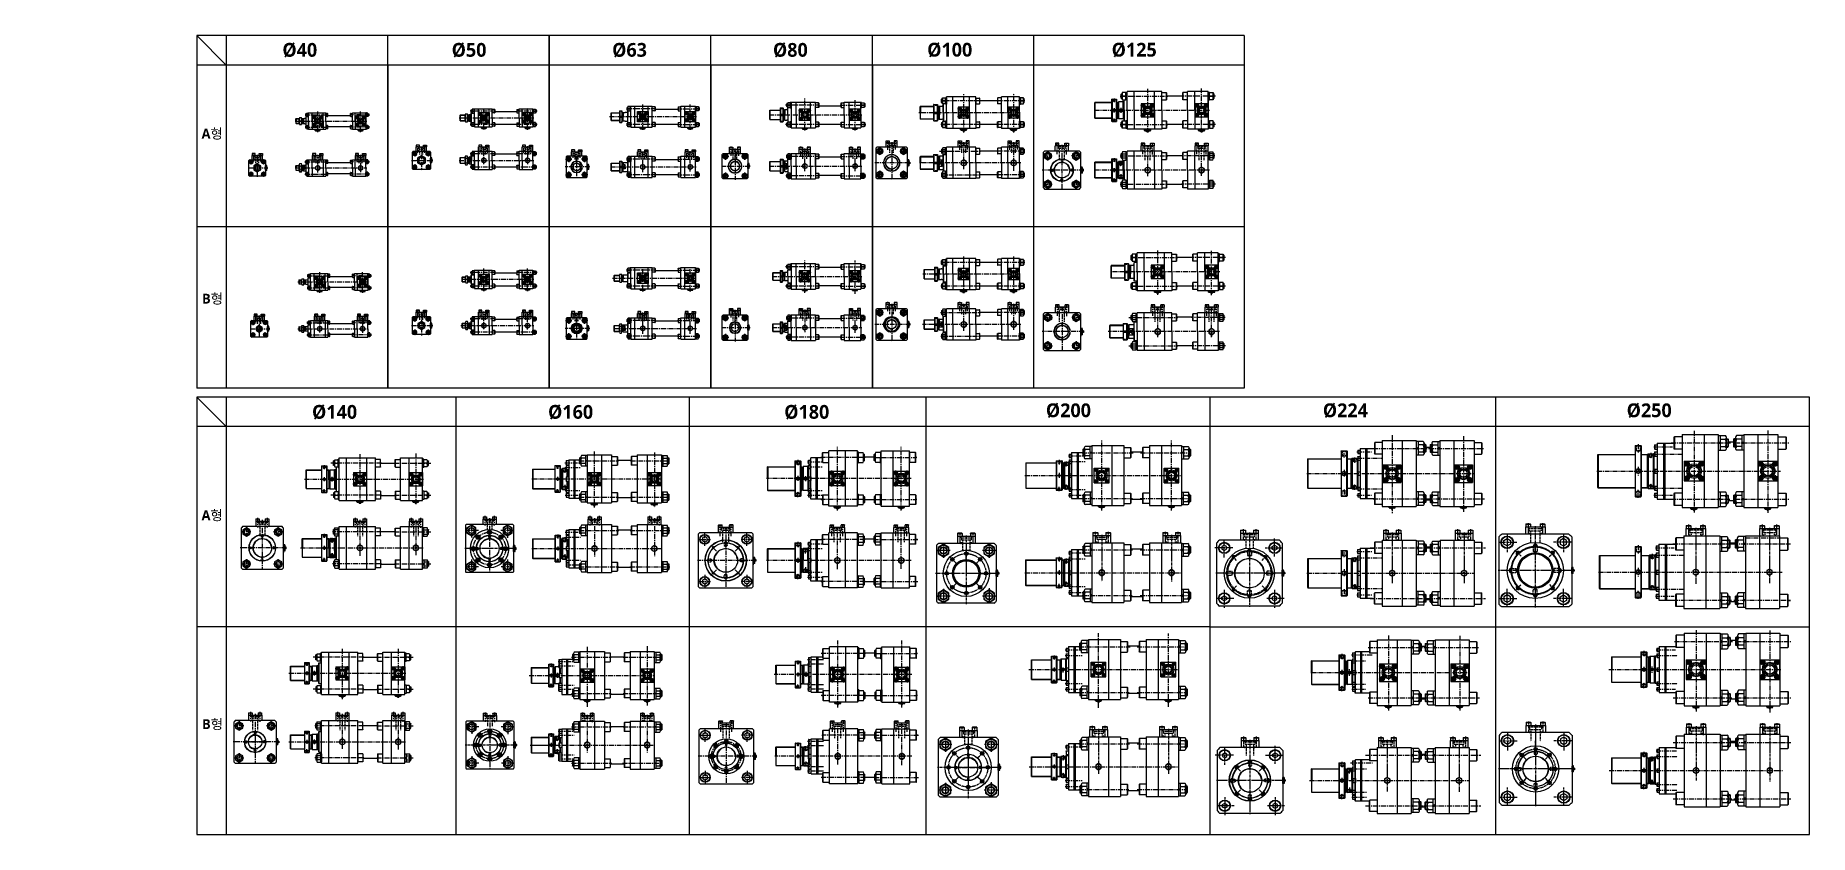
# Model space of a CAD drawing. Extents: x -819 to 8197, y 0 to 4058.
import ezdxf

# ---------------------------------------------------------------- set-up
doc = ezdxf.new("R2010")
doc.units = 0
doc.header["$LTSCALE"] = 10
doc.header["$MEASUREMENT"] = 0
for name, pattern in [('CENTER', [2, 1.25, -0.25, 0.25, -0.25]), ('CENTERX2', [4, 2.5, -0.5, 0.5, -0.5]), ('HIDDEN', [0.375, 0.25, -0.125]), ('HIDDENX2', [0.75, 0.5, -0.25])]:
    doc.linetypes.add(name, pattern=pattern)
doc.layers.get('0').update_dxf_attribs({"linetype": 'CONTINUOUS'})
doc.layers.get('DEFPOINTS').update_dxf_attribs({"linetype": 'CONTINUOUS'})
for name, color, linetype in [('BOM-UDEF', 3, 'CONTINUOUS'), ('CEN', 1, 'CENTERX2'), ('CENTER', 1, 'CENTER'), ('DIM', 2, 'CONTINUOUS'), ('HID', 2, 'HIDDENX2'), ('HIDDEN', 2, 'HIDDEN'), ('ML', 7, 'CONTINUOUS')]:
    doc.layers.add(name, color=color, linetype=linetype)
doc.styles.add('GHS', font='romans', dxfattribs={"bigfont": 'ghs'})
doc.styles.add('문자', font='romans.shx')

msp = doc.modelspace()

# ---------------------------------------------------------------- texts
at = {"attachment_point": 1, "style": '문자'}
for s, width, gutter_width, heights, insert, char_height in [('{\\fMalgun Gothic|b1|i0|c129|p50;%%C40}', 124.533, 16, [-75.6], (435.6, 4020.2), 70), ('{\\fMalgun Gothic|b1|i0|c129|p50;%%C50}', 124.533, 16, [-75.6], (1295.8, 4020.2), 70), ('{\\fMalgun Gothic|b1|i0|c129|p50;%%C63}', 124.533, 16, [-75.6], (2111.6, 4020.2), 70), ('{\\fMalgun Gothic|b1|i0|c129|p50;%%C80}', 124.533, 16, [-75.6], (2928.9, 4020.2), 70), ('{\\fMalgun Gothic|b1|i0|c129|p50;%%C100}', 124.533, 16, [-75.6], (3712.8, 4020.9), 70), ('{\\fMalgun Gothic|b1|i0|c129|p50;%%C125}', 124.533, 16, [-75.6], (4650.3, 4020.9), 70), ('{\\fMalgun Gothic|b1|i0|c129|p50;A형}', 655.383, 160, [-66.4], (25, 3584.5), 50), ('{\\fMalgun Gothic|b1|i0|c129|p50;B형}', 655.383, 160, [-66.4], (27.2, 2746.5), 50), ('{\\fMalgun Gothic|b1|i0|c129|p50;%%C140}', 124.533, 16, [-75.6], (586.3, 2181.5), 70), ('{\\fMalgun Gothic|b1|i0|c129|p50;%%C160}', 124.533, 16, [-75.6], (1785.9, 2181.5), 70), ('{\\fMalgun Gothic|b1|i0|c129|p50;%%C180}', 124.533, 16, [-75.6], (2986.2, 2181.5), 70), ('{\\fMalgun Gothic|b1|i0|c129|p50;%%C200}', 124.533, 16, [-75.6], (4316.1, 2189.6), 70), ('{\\fMalgun Gothic|b1|i0|c129|p50;%%C224}', 124.533, 16, [-75.6], (5723.6, 2189.6), 70), ('{\\fMalgun Gothic|b1|i0|c129|p50;%%C250}', 124.533, 16, [-75.6], (7267.8, 2189.6), 70), ('{\\fMalgun Gothic|b1|i0|c129|p50;A형}', 655.383, 160, [-66.4], (25, 1646.2), 50), ('{\\fMalgun Gothic|b1|i0|c129|p50;B형}', 655.383, 160, [-66.4], (27.2, 585.5), 50)]:
    msp.add_mtext_dynamic_manual_height_columns(s, width=width, gutter_width=gutter_width, heights=heights, dxfattribs=dict(at, insert=insert, char_height=char_height))
at = {"layer": 'ML', "color": 2, "insert": (-819.3, 74.1), "char_height": 3, "attachment_point": 7, "style": 'GHS'}
msp.add_mtext('\\A1;', dxfattribs=at)

# ---------------------------------------------------------------- linework, layer by layer
for p, q in [((0, 4058.1), (0, 2266.1)), ((5324, 4058.1), (0, 4058.1)), ((0, 4057.6), (150, 3908.1)), ((150, 4058.1), (150, 3087.1)), ((150, 4058.1), (150, 2266.1)), ((971, 2266.1), (971, 4058.1)), ((1792, 2266.1), (1792, 4058.1)), ((1792, 4058.1), (1792, 2266.1)), ((2613, 2266.1), (2613, 4058.1)), ((3434, 2266.1), (3434, 4058.1)), ((4255, 2266.1), (4255, 4058.1)), ((5324, 4058.1), (5324, 2266.1)), ((971, 3908.1), (0, 3908.1)), ((2613, 3908.1), (971, 3908.1)), ((971, 3908.1), (971, 2266.1)), ((2613, 2266.1), (2613, 3908.1)), ((3434, 3908.1), (2613, 3908.1)), ((2613, 3908.1), (2613, 2266.1)), ((5324, 3908.1), (3434, 3908.1)), ((3434, 3908.1), (3434, 2266.1)), ((612.2, 3571.9), (612.2, 3574.4)), ((612.2, 3571.9), (612.7, 3571.4)), ((612.2, 3571.9), (618.2, 3571.9)), ((612.7, 3571.4), (617.7, 3571.4)), ((618.2, 3571.9), (617.7, 3571.4)), ((618.2, 3571.9), (618.2, 3574.4)), ((830.2, 3571.9), (830.2, 3574.4)), ((830.2, 3571.9), (830.7, 3571.4)), ((830.2, 3571.9), (836.2, 3571.9)), ((830.7, 3571.4), (835.7, 3571.4)), ((836.2, 3571.9), (835.7, 3571.4)), ((836.2, 3571.9), (836.2, 3574.4)), ((1457, 3583.6), (1462, 3583.6)), ((1462.5, 3584.1), (1462, 3583.6)), ((1678.5, 3584.1), (1679, 3583.6)), ((1678.5, 3584.1), (1684.5, 3584.1)), ((1679, 3583.6), (1684, 3583.6)), ((1684.5, 3584.1), (1684, 3583.6)), ((2265, 3581.6), (2270, 3581.6)), ((2270.5, 3582.1), (2270, 3581.6)), ((2506, 3581.6), (2511, 3581.6)), ((2511.5, 3582.1), (2511, 3581.6)), ((3088.4, 3579.6), (3093.4, 3579.6)), ((3093.9, 3580.1), (3093.4, 3579.6)), ((3343.4, 3579.6), (3348.4, 3579.6)), ((3348.9, 3580.1), (3348.4, 3579.6)), ((1198, 3426.7), (1195.5, 3426.7)), ((1198, 3420.7), (1198, 3426.7)), ((1198, 3426.7), (1198.5, 3426.2)), ((359.7, 3388.4), (357.2, 3388.4)), ((359.7, 3382.4), (357.2, 3382.4)), ((359.7, 3382.4), (359.7, 3388.4)), ((359.7, 3388.4), (360.2, 3387.9)), ((359.7, 3382.4), (360.2, 3382.9)), ((360.2, 3382.9), (360.2, 3387.9)), ((1198, 3420.7), (1195.5, 3420.7)), ((1198, 3420.7), (1198.5, 3421.2)), ((1198.5, 3421.2), (1198.5, 3426.2)), ((1995.1, 3393.7), (1992.6, 3393.7)), ((1995.1, 3387.7), (1992.6, 3387.7)), ((1995.1, 3387.7), (1995.1, 3393.7)), ((1995.1, 3393.7), (1995.6, 3393.2)), ((1995.1, 3387.7), (1995.6, 3388.2)), ((1995.6, 3388.2), (1995.6, 3393.2)), ((2811, 3397.8), (2808.5, 3397.8)), ((2811, 3391.8), (2808.5, 3391.8)), ((2811, 3391.8), (2811, 3397.8)), ((2811, 3397.8), (2811.5, 3397.3)), ((2811, 3391.8), (2811.5, 3392.3)), ((2811.5, 3392.3), (2811.5, 3397.3)), ((5324, 3087.1), (0, 3087.1)), ((622.3, 2754.9), (622.3, 2757.4)), ((622.3, 2754.9), (622.8, 2754.4)), ((622.3, 2754.9), (628.3, 2754.9)), ((622.8, 2754.4), (627.8, 2754.4)), ((628.3, 2754.9), (627.8, 2754.4)), ((628.3, 2754.9), (628.3, 2757.4)), ((840.3, 2754.9), (840.3, 2757.4)), ((840.3, 2754.9), (840.8, 2754.4)), ((840.3, 2754.9), (846.3, 2754.9)), ((840.8, 2754.4), (845.8, 2754.4)), ((846.3, 2754.9), (845.8, 2754.4)), ((846.3, 2754.9), (846.3, 2757.4)), ((1456.5, 2763.9), (1456.5, 2766.4)), ((1456.5, 2763.9), (1457, 2763.4)), ((1456.5, 2763.9), (1462.5, 2763.9)), ((1457, 2763.4), (1462, 2763.4)), ((1462.5, 2763.9), (1462, 2763.4)), ((1462.5, 2763.9), (1462.5, 2766.4)), ((1678.5, 2763.9), (1678.5, 2766.4)), ((1678.5, 2763.9), (1679, 2763.4)), ((1678.5, 2763.9), (1684.5, 2763.9)), ((1679, 2763.4), (1684, 2763.4)), ((1684.5, 2763.9), (1684, 2763.4)), ((1684.5, 2763.9), (1684.5, 2766.4)), ((2264.5, 2761.9), (2264.5, 2764.4)), ((2264.5, 2761.9), (2265, 2761.4)), ((2264.5, 2761.9), (2270.5, 2761.9)), ((2265, 2761.4), (2270, 2761.4)), ((2270.5, 2761.9), (2270, 2761.4)), ((2270.5, 2761.9), (2270.5, 2764.4)), ((2505.5, 2761.9), (2505.5, 2764.4)), ((2505.5, 2761.9), (2506, 2761.4)), ((2505.5, 2761.9), (2511.5, 2761.9)), ((2506, 2761.4), (2511, 2761.4)), ((2511.5, 2761.9), (2511, 2761.4)), ((2511.5, 2761.9), (2511.5, 2764.4)), ((3087.9, 2759.9), (3087.9, 2762.4)), ((3087.9, 2759.9), (3088.4, 2759.4)), ((3087.9, 2759.9), (3093.9, 2759.9)), ((3088.4, 2759.4), (3093.4, 2759.4)), ((3093.9, 2759.9), (3093.4, 2759.4)), ((3093.9, 2759.9), (3093.9, 2762.4)), ((3342.9, 2759.9), (3342.9, 2762.4)), ((3342.9, 2759.9), (3343.4, 2759.4)), ((3342.9, 2759.9), (3348.9, 2759.9)), ((3343.4, 2759.4), (3348.4, 2759.4)), ((3348.9, 2759.9), (3348.4, 2759.4)), ((3348.9, 2759.9), (3348.9, 2762.4)), ((369.8, 2571.5), (367.3, 2571.5)), ((369.8, 2565.5), (367.3, 2565.5)), ((369.8, 2565.5), (369.8, 2571.5)), ((369.8, 2571.5), (370.3, 2571)), ((369.8, 2565.5), (370.3, 2566)), ((370.3, 2566), (370.3, 2571)), ((1198, 2587.7), (1195.5, 2587.7)), ((1198, 2581.7), (1195.5, 2581.7)), ((1198, 2581.7), (1198, 2587.7)), ((1198, 2587.7), (1198.5, 2587.2)), ((1198, 2581.7), (1198.5, 2582.2)), ((1198.5, 2582.2), (1198.5, 2587.2)), ((1995.1, 2573.3), (1992.6, 2573.3)), ((1995.1, 2567.3), (1992.6, 2567.3)), ((1995.1, 2567.3), (1995.1, 2573.3)), ((1995.1, 2573.3), (1995.6, 2572.8)), ((1995.1, 2567.3), (1995.6, 2567.8)), ((1995.6, 2567.8), (1995.6, 2572.8)), ((2811, 2577.3), (2808.5, 2577.3)), ((2811, 2571.3), (2808.5, 2571.3)), ((2811, 2571.3), (2811, 2577.3)), ((2811, 2577.3), (2811.5, 2576.8)), ((2811, 2571.3), (2811.5, 2571.8)), ((2811.5, 2571.8), (2811.5, 2576.8)), ((5324, 2266.1), (0, 2266.1)), ((8197.1, 2221.7), (0, 2221.7)), ((0, 2221.7), (0, 0)), ((150, 2072.2), (0, 2221.7)), ((150, 2221.7), (150, 0)), ((1319, 0), (1319, 2221.7)), ((2504.9, 0), (2504.9, 2221.7)), ((3707.7, 0), (3707.7, 2221.7)), ((5148.6, 2221.7), (5148.6, 0)), ((6600.3, 2221.7), (6600.3, 0)), ((8197.1, 0), (8197.1, 2221.7)), ((8197.1, 2072.2), (0, 2072.2)), ((5148.6, 1055), (0, 1055)), ((5148.6, 1055), (6600.3, 1055)), ((6600.3, 1055), (8197.1, 1055)), ((0, 0), (8197.1, 0))]:
    msp.add_line(p, q)
at = {"color": 7, "linetype": 'Continuous'}
for p, q in [((602.5, 3575.3), (602.5, 3579.8)), ((602.5, 3579.8), (615.2, 3579.8)), ((603.2, 3581.8), (627.2, 3581.8)), ((603.2, 3579.8), (603.2, 3581.8)), ((605.7, 3574.4), (624.8, 3574.4)), ((608.9, 3575.3), (608.9, 3579.8)), ((615.2, 3581.8), (622.7, 3581.8)), ((615.2, 3579.8), (627.9, 3579.8)), ((621.6, 3575.3), (621.6, 3579.8)), ((627.2, 3579.8), (627.2, 3581.8)), ((627.9, 3575.3), (627.9, 3579.8)), ((820.5, 3575.3), (820.5, 3579.8)), ((820.5, 3579.8), (833.2, 3579.8)), ((821.2, 3581.8), (845.2, 3581.8)), ((821.2, 3579.8), (821.2, 3581.8)), ((823.7, 3574.4), (842.8, 3574.4)), ((826.9, 3575.3), (826.9, 3579.8)), ((833.2, 3581.8), (840.7, 3581.8)), ((833.2, 3579.8), (845.9, 3579.8)), ((839.6, 3575.3), (839.6, 3579.8)), ((845.2, 3579.8), (845.2, 3581.8)), ((845.9, 3575.3), (845.9, 3579.8)), ((1446.8, 3587.6), (1446.8, 3592)), ((1446.8, 3592), (1459.5, 3592)), ((1447.5, 3594), (1471.5, 3594)), ((1447.5, 3592), (1447.5, 3594)), ((1450, 3586.6), (1469, 3586.6)), ((1453.1, 3587.6), (1453.1, 3592)), ((1456.5, 3584.1), (1456.5, 3586.6)), ((1456.5, 3584.1), (1457, 3583.6)), ((1456.5, 3584.1), (1462.5, 3584.1)), ((1459.5, 3594), (1467, 3594)), ((1459.5, 3592), (1472.2, 3592)), ((1462.5, 3584.1), (1462.5, 3586.6)), ((1465.8, 3587.6), (1465.8, 3592)), ((1471.5, 3592), (1471.5, 3594)), ((1472.2, 3587.6), (1472.2, 3592)), ((1668.8, 3587.6), (1668.8, 3592)), ((1668.8, 3592), (1681.5, 3592)), ((1669.5, 3594), (1693.5, 3594)), ((1669.5, 3592), (1669.5, 3594)), ((1672, 3586.6), (1691, 3586.6)), ((1675.1, 3587.6), (1675.1, 3592)), ((1678.5, 3584.1), (1678.5, 3586.6)), ((1681.5, 3594), (1689, 3594)), ((1681.5, 3592), (1694.2, 3592)), ((1684.5, 3584.1), (1684.5, 3586.6)), ((1687.8, 3587.6), (1687.8, 3592)), ((1693.5, 3592), (1693.5, 3594)), ((1694.2, 3587.6), (1694.2, 3592)), ((2254.8, 3585.6), (2254.8, 3590)), ((2254.8, 3590), (2267.5, 3590)), ((2255.5, 3592), (2279.5, 3592)), ((2255.5, 3590), (2255.5, 3592)), ((2257.9, 3584.6), (2277, 3584.6)), ((2261.1, 3585.6), (2261.1, 3590)), ((2264.5, 3582.1), (2264.5, 3584.6)), ((2264.5, 3582.1), (2265, 3581.6)), ((2264.5, 3582.1), (2270.5, 3582.1)), ((2267.5, 3592), (2275, 3592)), ((2267.5, 3590), (2280.2, 3590)), ((2270.5, 3582.1), (2270.5, 3584.6)), ((2273.8, 3585.6), (2273.8, 3590)), ((2279.5, 3590), (2279.5, 3592)), ((2280.2, 3585.6), (2280.2, 3590)), ((2495.8, 3585.6), (2495.8, 3590)), ((2495.8, 3590), (2508.5, 3590)), ((2496.5, 3592), (2520.5, 3592)), ((2496.5, 3590), (2496.5, 3592)), ((2498.9, 3584.6), (2518, 3584.6)), ((2502.1, 3585.6), (2502.1, 3590)), ((2505.5, 3582.1), (2505.5, 3584.6)), ((2505.5, 3582.1), (2506, 3581.6)), ((2505.5, 3582.1), (2511.5, 3582.1)), ((2508.5, 3592), (2516, 3592)), ((2508.5, 3590), (2521.2, 3590)), ((2511.5, 3582.1), (2511.5, 3584.6)), ((2514.8, 3585.6), (2514.8, 3590)), ((2520.5, 3590), (2520.5, 3592)), ((2521.2, 3585.6), (2521.2, 3590)), ((3078.2, 3583.6), (3078.2, 3588)), ((3078.2, 3588), (3090.9, 3588)), ((3078.9, 3590), (3102.9, 3590)), ((3078.9, 3588), (3078.9, 3590)), ((3081.4, 3582.6), (3100.4, 3582.6)), ((3084.6, 3583.6), (3084.6, 3588)), ((3087.9, 3580.1), (3087.9, 3582.6)), ((3087.9, 3580.1), (3088.4, 3579.6)), ((3087.9, 3580.1), (3093.9, 3580.1)), ((3090.9, 3590), (3098.4, 3590)), ((3090.9, 3588), (3103.6, 3588)), ((3093.9, 3580.1), (3093.9, 3582.6)), ((3097.3, 3583.6), (3097.3, 3588)), ((3102.9, 3588), (3102.9, 3590)), ((3103.6, 3583.6), (3103.6, 3588)), ((3333.2, 3583.6), (3333.2, 3588)), ((3333.2, 3588), (3345.9, 3588)), ((3333.9, 3590), (3357.9, 3590)), ((3333.9, 3588), (3333.9, 3590)), ((3336.4, 3582.6), (3355.4, 3582.6)), ((3339.6, 3583.6), (3339.6, 3588)), ((3342.9, 3580.1), (3342.9, 3582.6)), ((3342.9, 3580.1), (3343.4, 3579.6)), ((3342.9, 3580.1), (3348.9, 3580.1)), ((3345.9, 3590), (3353.4, 3590)), ((3345.9, 3588), (3358.6, 3588)), ((3348.9, 3580.1), (3348.9, 3582.6)), ((3352.3, 3583.6), (3352.3, 3588)), ((3357.9, 3588), (3357.9, 3590)), ((3358.6, 3583.6), (3358.6, 3588)), ((3882.7, 3579), (3882.7, 3584)), ((3882.7, 3584), (3889.1, 3584)), ((3883.7, 3584), (3883.7, 3586)), ((3883.7, 3586), (3912.9, 3586)), ((3885.9, 3578), (3910.7, 3578)), ((3889.1, 3584), (3913.9, 3584)), ((3890.5, 3579), (3890.5, 3584)), ((3894.3, 3578.3), (3894.3, 3578.3)), ((3894.3, 3573.5), (3894.3, 3578)), ((3894.3, 3573.5), (3894.8, 3573)), ((3902.3, 3573.5), (3894.3, 3573.5)), ((3894.8, 3573), (3901.8, 3573)), ((3902.3, 3573.5), (3901.8, 3573)), ((3902.3, 3573.5), (3902.3, 3578)), ((3906.1, 3579), (3906.1, 3584)), ((3912.9, 3584), (3912.9, 3586)), ((3913.9, 3579), (3913.9, 3584)), ((4136.7, 3579), (4136.7, 3584)), ((4136.7, 3584), (4143.1, 3584)), ((4137.7, 3584), (4137.7, 3586)), ((4137.7, 3586), (4166.9, 3586)), ((4139.9, 3578), (4164.7, 3578)), ((4143.1, 3584), (4167.9, 3584)), ((4144.5, 3579), (4144.5, 3584)), ((4148.3, 3578.3), (4148.3, 3578.3)), ((4148.3, 3573.5), (4148.3, 3578)), ((4148.3, 3573.5), (4148.8, 3573)), ((4156.3, 3573.5), (4148.3, 3573.5)), ((4148.8, 3573), (4155.8, 3573)), ((4156.3, 3573.5), (4155.8, 3573)), ((4156.3, 3573.5), (4156.3, 3578)), ((4160.1, 3579), (4160.1, 3584)), ((4166.9, 3584), (4166.9, 3586)), ((4167.9, 3579), (4167.9, 3584)), ((4817.8, 3575), (4817.8, 3580)), ((4817.8, 3580), (4824.2, 3580)), ((4818.8, 3580), (4818.8, 3582)), ((4818.8, 3582), (4848, 3582)), ((4821, 3574), (4845.8, 3574)), ((4824.2, 3580), (4849, 3580)), ((4825.6, 3575), (4825.6, 3580)), ((4829.4, 3574.3), (4829.4, 3574.3)), ((4829.4, 3569.5), (4829.4, 3574)), ((4829.4, 3569.5), (4829.9, 3569)), ((4837.4, 3569.5), (4829.4, 3569.5)), ((4829.9, 3569), (4836.9, 3569)), ((4837.4, 3569.5), (4836.9, 3569)), ((4837.4, 3569.5), (4837.4, 3574)), ((4841.2, 3575), (4841.2, 3580)), ((4848, 3580), (4848, 3582)), ((4849, 3575), (4849, 3580)), ((5091.8, 3575), (5091.8, 3580)), ((5091.8, 3580), (5098.2, 3580)), ((5092.8, 3580), (5092.8, 3582)), ((5092.8, 3582), (5122, 3582)), ((5095, 3574), (5119.8, 3574)), ((5098.2, 3580), (5123, 3580)), ((5099.6, 3575), (5099.6, 3580)), ((5103.4, 3574.3), (5103.4, 3574.3)), ((5103.4, 3569.5), (5103.4, 3574)), ((5103.4, 3569.5), (5103.9, 3569)), ((5111.4, 3569.5), (5103.4, 3569.5)), ((5103.9, 3569), (5110.9, 3569)), ((5111.4, 3569.5), (5110.9, 3569)), ((5111.4, 3569.5), (5111.4, 3574)), ((5115.2, 3575), (5115.2, 3580)), ((5122, 3580), (5122, 3582)), ((5123, 3575), (5123, 3580)), ((1188.1, 3411.7), (1188.1, 3435.7)), ((1190.1, 3435.7), (1188.1, 3435.7)), ((1194.5, 3436.4), (1190.1, 3436.4)), ((1190.1, 3423.7), (1190.1, 3436.4)), ((1194.5, 3430.1), (1190.1, 3430.1)), ((1195.5, 3414.2), (1195.5, 3433.2)), ((3619.3, 3426.5), (3614.3, 3426.5)), ((3614.3, 3401.7), (3614.3, 3426.5)), ((349.8, 3373.4), (349.8, 3397.4)), ((351.8, 3397.4), (349.8, 3397.4)), ((351.8, 3373.4), (349.8, 3373.4)), ((356.2, 3398.1), (351.8, 3398.1)), ((351.8, 3385.4), (351.8, 3398.1)), ((356.2, 3391.8), (351.8, 3391.8)), ((351.8, 3372.7), (351.8, 3385.4)), ((356.2, 3379.1), (351.8, 3379.1)), ((356.2, 3372.7), (351.8, 3372.7)), ((357.2, 3375.9), (357.2, 3394.9)), ((1190.1, 3411.7), (1188.1, 3411.7)), ((1190.1, 3411), (1190.1, 3423.7)), ((1194.5, 3417.4), (1190.1, 3417.4)), ((1194.5, 3411), (1190.1, 3411)), ((1985.2, 3378.7), (1985.2, 3402.7)), ((1987.2, 3402.7), (1985.2, 3402.7)), ((1987.2, 3378.7), (1985.2, 3378.7)), ((1991.6, 3403.4), (1987.2, 3403.4)), ((1987.2, 3390.7), (1987.2, 3403.4)), ((1991.6, 3397.1), (1987.2, 3397.1)), ((1987.2, 3378), (1987.2, 3390.7)), ((1991.6, 3384.4), (1987.2, 3384.4)), ((1991.6, 3378), (1987.2, 3378)), ((1992.6, 3381.2), (1992.6, 3400.2)), ((2801.1, 3382.8), (2801.1, 3406.8)), ((2803.1, 3406.8), (2801.1, 3406.8)), ((2803.1, 3382.8), (2801.1, 3382.8)), ((2807.5, 3407.5), (2803.1, 3407.5)), ((2803.1, 3394.8), (2803.1, 3407.5)), ((2807.5, 3401.1), (2803.1, 3401.1)), ((2803.1, 3382.1), (2803.1, 3394.8)), ((2807.5, 3388.4), (2803.1, 3388.4)), ((2807.5, 3382.1), (2803.1, 3382.1)), ((2808.5, 3385.3), (2808.5, 3404.3)), ((3612.3, 3396.4), (3612.3, 3425.5)), ((3614.3, 3425.5), (3612.3, 3425.5)), ((3614.3, 3396.4), (3612.3, 3396.4)), ((3619.3, 3418.7), (3614.3, 3418.7)), ((3619.3, 3403.2), (3614.3, 3403.2)), ((3614.3, 3395.4), (3614.3, 3401.7)), ((3619.3, 3395.4), (3614.3, 3395.4)), ((3620, 3407), (3620, 3407)), ((3620.3, 3398.5), (3620.3, 3423.4)), ((3624.8, 3415), (3620.3, 3415)), ((3624.8, 3407), (3620.3, 3407)), ((3624.8, 3415), (3625.3, 3414.5)), ((3624.8, 3415), (3624.8, 3407)), ((3624.8, 3407), (3625.3, 3407.5)), ((3625.3, 3407.5), (3625.3, 3414.5)), ((4493.5, 3359.9), (4493.5, 3389.1)), ((4495.5, 3389.1), (4493.5, 3389.1)), ((4495.5, 3359.9), (4493.5, 3359.9)), ((4500.5, 3390.1), (4495.5, 3390.1)), ((4495.5, 3365.2), (4495.5, 3390.1)), ((4500.5, 3382.3), (4495.5, 3382.3)), ((4500.5, 3366.7), (4495.5, 3366.7)), ((4495.5, 3358.9), (4495.5, 3365.2)), ((4500.5, 3358.9), (4495.5, 3358.9)), ((4501.2, 3370.5), (4501.2, 3370.5)), ((4501.5, 3362.1), (4501.5, 3386.9)), ((4506, 3378.5), (4501.5, 3378.5)), ((4506, 3370.5), (4501.5, 3370.5)), ((4506, 3378.5), (4506.5, 3378)), ((4506, 3378.5), (4506, 3370.5)), ((4506, 3370.5), (4506.5, 3371)), ((4506.5, 3371), (4506.5, 3378)), ((612.6, 2758.4), (612.6, 2762.8)), ((612.6, 2762.8), (625.3, 2762.8)), ((613.3, 2764.8), (637.3, 2764.8)), ((613.3, 2762.8), (613.3, 2764.8)), ((615.8, 2757.4), (634.8, 2757.4)), ((619, 2758.4), (619, 2762.8)), ((625.3, 2764.8), (632.8, 2764.8)), ((625.3, 2762.8), (638, 2762.8)), ((631.7, 2758.4), (631.7, 2762.8)), ((637.3, 2762.8), (637.3, 2764.8)), ((638, 2758.4), (638, 2762.8)), ((830.6, 2758.4), (830.6, 2762.8)), ((830.6, 2762.8), (843.3, 2762.8)), ((831.3, 2764.8), (855.3, 2764.8)), ((831.3, 2762.8), (831.3, 2764.8)), ((833.8, 2757.4), (852.8, 2757.4)), ((837, 2758.4), (837, 2762.8)), ((843.3, 2764.8), (850.8, 2764.8)), ((843.3, 2762.8), (856, 2762.8)), ((849.7, 2758.4), (849.7, 2762.8)), ((855.3, 2762.8), (855.3, 2764.8)), ((856, 2758.4), (856, 2762.8)), ((1446.8, 2767.3), (1446.8, 2771.8)), ((1446.8, 2771.8), (1459.5, 2771.8)), ((1447.5, 2773.8), (1471.5, 2773.8)), ((1447.5, 2771.8), (1447.5, 2773.8)), ((1450, 2766.4), (1469, 2766.4)), ((1453.1, 2767.3), (1453.1, 2771.8)), ((1459.5, 2773.8), (1467, 2773.8)), ((1459.5, 2771.8), (1472.2, 2771.8)), ((1465.8, 2767.3), (1465.8, 2771.8)), ((1471.5, 2771.8), (1471.5, 2773.8)), ((1472.2, 2767.3), (1472.2, 2771.8)), ((1668.8, 2767.3), (1668.8, 2771.8)), ((1668.8, 2771.8), (1681.5, 2771.8)), ((1669.5, 2773.8), (1693.5, 2773.8)), ((1669.5, 2771.8), (1669.5, 2773.8)), ((1672, 2766.4), (1691, 2766.4)), ((1675.1, 2767.3), (1675.1, 2771.8)), ((1681.5, 2773.8), (1689, 2773.8)), ((1681.5, 2771.8), (1694.2, 2771.8)), ((1687.8, 2767.3), (1687.8, 2771.8)), ((1693.5, 2771.8), (1693.5, 2773.8)), ((1694.2, 2767.3), (1694.2, 2771.8)), ((2254.8, 2765.3), (2254.8, 2769.8)), ((2254.8, 2769.8), (2267.5, 2769.8)), ((2255.5, 2771.8), (2279.5, 2771.8)), ((2255.5, 2769.8), (2255.5, 2771.8)), ((2257.9, 2764.4), (2277, 2764.4)), ((2261.1, 2765.3), (2261.1, 2769.8)), ((2267.5, 2771.8), (2275, 2771.8)), ((2267.5, 2769.8), (2280.2, 2769.8)), ((2273.8, 2765.3), (2273.8, 2769.8)), ((2279.5, 2769.8), (2279.5, 2771.8)), ((2280.2, 2765.3), (2280.2, 2769.8)), ((2495.8, 2765.3), (2495.8, 2769.8)), ((2495.8, 2769.8), (2508.5, 2769.8)), ((2496.5, 2771.8), (2520.5, 2771.8)), ((2496.5, 2769.8), (2496.5, 2771.8)), ((2498.9, 2764.4), (2518, 2764.4)), ((2502.1, 2765.3), (2502.1, 2769.8)), ((2508.5, 2771.8), (2516, 2771.8)), ((2508.5, 2769.8), (2521.2, 2769.8)), ((2514.8, 2765.3), (2514.8, 2769.8)), ((2520.5, 2769.8), (2520.5, 2771.8)), ((2521.2, 2765.3), (2521.2, 2769.8)), ((3078.2, 2763.3), (3078.2, 2767.8)), ((3078.2, 2767.8), (3090.9, 2767.8)), ((3078.9, 2769.8), (3102.9, 2769.8)), ((3078.9, 2767.8), (3078.9, 2769.8)), ((3081.4, 2762.4), (3100.4, 2762.4)), ((3084.6, 2763.3), (3084.6, 2767.8)), ((3090.9, 2769.8), (3098.4, 2769.8)), ((3090.9, 2767.8), (3103.6, 2767.8)), ((3097.3, 2763.3), (3097.3, 2767.8)), ((3102.9, 2767.8), (3102.9, 2769.8)), ((3103.6, 2763.3), (3103.6, 2767.8)), ((3333.2, 2763.3), (3333.2, 2767.8)), ((3333.2, 2767.8), (3345.9, 2767.8)), ((3333.9, 2769.8), (3357.9, 2769.8)), ((3333.9, 2767.8), (3333.9, 2769.8)), ((3336.4, 2762.4), (3355.4, 2762.4)), ((3339.6, 2763.3), (3339.6, 2767.8)), ((3345.9, 2769.8), (3353.4, 2769.8)), ((3345.9, 2767.8), (3358.6, 2767.8)), ((3352.3, 2763.3), (3352.3, 2767.8)), ((3357.9, 2767.8), (3357.9, 2769.8)), ((3358.6, 2763.3), (3358.6, 2767.8)), ((3882.7, 2758.7), (3882.7, 2763.8)), ((3882.7, 2763.8), (3889.1, 2763.8)), ((3883.7, 2763.8), (3883.7, 2765.8)), ((3883.7, 2765.8), (3912.9, 2765.8)), ((3885.9, 2757.8), (3910.7, 2757.8)), ((3889.1, 2763.8), (3913.9, 2763.8)), ((3890.5, 2758.7), (3890.5, 2763.8)), ((3894.3, 2758), (3894.3, 2758)), ((3894.3, 2753.3), (3894.3, 2757.8)), ((3894.3, 2753.3), (3894.8, 2752.8)), ((3902.3, 2753.3), (3894.3, 2753.3)), ((3894.8, 2752.8), (3901.8, 2752.8)), ((3902.3, 2753.3), (3901.8, 2752.8)), ((3902.3, 2753.3), (3902.3, 2757.8)), ((3906.1, 2758.7), (3906.1, 2763.8)), ((3912.9, 2763.8), (3912.9, 2765.8)), ((3913.9, 2758.7), (3913.9, 2763.8)), ((4136.7, 2758.7), (4136.7, 2763.8)), ((4136.7, 2763.8), (4143.1, 2763.8)), ((4137.7, 2763.8), (4137.7, 2765.8)), ((4137.7, 2765.8), (4166.9, 2765.8)), ((4139.9, 2757.8), (4164.7, 2757.8)), ((4143.1, 2763.8), (4167.9, 2763.8)), ((4144.5, 2758.7), (4144.5, 2763.8)), ((4148.3, 2758), (4148.3, 2758)), ((4148.3, 2753.3), (4148.3, 2757.8)), ((4148.3, 2753.3), (4148.8, 2752.8)), ((4156.3, 2753.3), (4148.3, 2753.3)), ((4148.8, 2752.8), (4155.8, 2752.8)), ((4156.3, 2753.3), (4155.8, 2752.8)), ((4156.3, 2753.3), (4156.3, 2757.8)), ((4160.1, 2758.7), (4160.1, 2763.8)), ((4166.9, 2763.8), (4166.9, 2765.8)), ((4167.9, 2758.7), (4167.9, 2763.8)), ((4868.8, 2754.7), (4868.8, 2759.8)), ((4868.8, 2759.8), (4875.2, 2759.8)), ((4869.8, 2759.8), (4869.8, 2761.8)), ((4869.8, 2761.8), (4899, 2761.8)), ((4872, 2753.8), (4896.8, 2753.8)), ((4875.2, 2759.8), (4900, 2759.8)), ((4876.6, 2754.7), (4876.6, 2759.8)), ((4880.4, 2754), (4880.4, 2754)), ((4880.4, 2749.3), (4880.4, 2753.8)), ((4880.4, 2749.3), (4880.9, 2748.8)), ((4888.4, 2749.3), (4880.4, 2749.3)), ((4880.9, 2748.8), (4887.9, 2748.8)), ((4888.4, 2749.3), (4887.9, 2748.8)), ((4888.4, 2749.3), (4888.4, 2753.8)), ((4892.2, 2754.7), (4892.2, 2759.8)), ((4899, 2759.8), (4899, 2761.8)), ((4900, 2754.7), (4900, 2759.8)), ((5142.8, 2754.7), (5142.8, 2759.8)), ((5142.8, 2759.8), (5149.2, 2759.8)), ((5143.8, 2759.8), (5143.8, 2761.8)), ((5143.8, 2761.8), (5173, 2761.8)), ((5146, 2753.8), (5170.8, 2753.8)), ((5149.2, 2759.8), (5174, 2759.8)), ((5150.6, 2754.7), (5150.6, 2759.8)), ((5154.4, 2754), (5154.4, 2754)), ((5154.4, 2749.3), (5154.4, 2753.8)), ((5154.4, 2749.3), (5154.9, 2748.8)), ((5162.4, 2749.3), (5154.4, 2749.3)), ((5154.9, 2748.8), (5161.9, 2748.8)), ((5162.4, 2749.3), (5161.9, 2748.8)), ((5162.4, 2749.3), (5162.4, 2753.8)), ((5166.2, 2754.7), (5166.2, 2759.8)), ((5173, 2759.8), (5173, 2761.8)), ((5174, 2754.7), (5174, 2759.8)), ((359.9, 2556.5), (359.9, 2580.5)), ((361.9, 2580.5), (359.9, 2580.5)), ((361.9, 2556.5), (359.9, 2556.5)), ((366.3, 2581.2), (361.9, 2581.2)), ((361.9, 2568.5), (361.9, 2581.2)), ((366.3, 2574.8), (361.9, 2574.8)), ((361.9, 2555.8), (361.9, 2568.5)), ((366.3, 2562.1), (361.9, 2562.1)), ((366.3, 2555.8), (361.9, 2555.8)), ((367.3, 2558.9), (367.3, 2578)), ((1188.1, 2572.7), (1188.1, 2596.7)), ((1190.1, 2596.7), (1188.1, 2596.7)), ((1190.1, 2572.7), (1188.1, 2572.7)), ((1194.5, 2597.4), (1190.1, 2597.4)), ((1190.1, 2584.7), (1190.1, 2597.4)), ((1194.5, 2591.1), (1190.1, 2591.1)), ((1190.1, 2572), (1190.1, 2584.7)), ((1194.5, 2578.4), (1190.1, 2578.4)), ((1194.5, 2572), (1190.1, 2572)), ((1195.5, 2575.2), (1195.5, 2594.2)), ((1985.2, 2558.3), (1985.2, 2582.3)), ((1987.2, 2582.3), (1985.2, 2582.3)), ((1987.2, 2558.3), (1985.2, 2558.3)), ((1991.6, 2583), (1987.2, 2583)), ((1987.2, 2570.3), (1987.2, 2583)), ((1991.6, 2576.6), (1987.2, 2576.6)), ((1987.2, 2557.6), (1987.2, 2570.3)), ((1991.6, 2563.9), (1987.2, 2563.9)), ((1991.6, 2557.6), (1987.2, 2557.6)), ((1992.6, 2560.7), (1992.6, 2579.8)), ((2801.1, 2562.3), (2801.1, 2586.3)), ((2803.1, 2586.3), (2801.1, 2586.3)), ((2803.1, 2562.3), (2801.1, 2562.3)), ((2807.5, 2587), (2803.1, 2587)), ((2803.1, 2574.3), (2803.1, 2587)), ((2807.5, 2580.7), (2803.1, 2580.7)), ((2803.1, 2561.6), (2803.1, 2574.3)), ((2807.5, 2568), (2803.1, 2568)), ((2807.5, 2561.6), (2803.1, 2561.6)), ((2808.5, 2564.8), (2808.5, 2583.9)), ((3612.3, 2576.1), (3612.3, 2605.3)), ((3614.3, 2605.3), (3612.3, 2605.3)), ((3614.3, 2576.1), (3612.3, 2576.1)), ((3619.3, 2606.3), (3614.3, 2606.3)), ((3614.3, 2581.5), (3614.3, 2606.3)), ((3619.3, 2598.5), (3614.3, 2598.5)), ((3619.3, 2582.9), (3614.3, 2582.9)), ((3614.3, 2575.1), (3614.3, 2581.5)), ((3619.3, 2575.1), (3614.3, 2575.1)), ((3620, 2586.7), (3620, 2586.7)), ((3620.3, 2578.3), (3620.3, 2603.1)), ((3624.8, 2594.7), (3620.3, 2594.7)), ((3624.8, 2586.7), (3620.3, 2586.7)), ((3624.8, 2594.7), (3625.3, 2594.2)), ((3624.8, 2594.7), (3624.8, 2586.7)), ((3624.8, 2586.7), (3625.3, 2587.2)), ((3625.3, 2587.2), (3625.3, 2594.2)), ((4494.3, 2539.6), (4494.3, 2568.8)), ((4496.3, 2568.8), (4494.3, 2568.8)), ((4496.3, 2539.6), (4494.3, 2539.6)), ((4501.3, 2569.8), (4496.3, 2569.8)), ((4496.3, 2545), (4496.3, 2569.8)), ((4501.3, 2562), (4496.3, 2562)), ((4501.3, 2546.4), (4496.3, 2546.4)), ((4496.3, 2538.6), (4496.3, 2545)), ((4501.3, 2538.6), (4496.3, 2538.6)), ((4502, 2550.2), (4502, 2550.2)), ((4502.3, 2541.8), (4502.3, 2566.6)), ((4506.8, 2558.2), (4502.3, 2558.2)), ((4506.8, 2550.2), (4502.3, 2550.2)), ((4506.8, 2558.2), (4507.3, 2557.7)), ((4506.8, 2558.2), (4506.8, 2550.2)), ((4506.8, 2550.2), (4507.3, 2550.7)), ((4507.3, 2550.7), (4507.3, 2557.7)), ((814.4, 1689.2), (814.4, 1694.3)), ((814.4, 1694.3), (820.8, 1694.3)), ((815.4, 1694.3), (815.4, 1696.3)), ((815.4, 1696.3), (844.6, 1696.3)), ((817.6, 1688.3), (842.4, 1688.3)), ((820.8, 1694.3), (845.6, 1694.3)), ((822.2, 1689.2), (822.2, 1694.3)), ((826, 1688.5), (826, 1688.5)), ((826, 1683.8), (826, 1688.3)), ((826, 1683.8), (826.5, 1683.3)), ((834, 1683.8), (826, 1683.8)), ((826.5, 1683.3), (833.5, 1683.3)), ((834, 1683.8), (833.5, 1683.3)), ((834, 1683.8), (834, 1688.3)), ((837.8, 1689.2), (837.8, 1694.3)), ((844.6, 1694.3), (844.6, 1696.3)), ((845.6, 1689.2), (845.6, 1694.3)), ((1098.4, 1689.2), (1098.4, 1694.3)), ((1098.4, 1694.3), (1104.8, 1694.3)), ((1099.4, 1694.3), (1099.4, 1696.3)), ((1099.4, 1696.3), (1128.6, 1696.3)), ((1101.6, 1688.3), (1126.4, 1688.3)), ((1104.8, 1694.3), (1129.6, 1694.3)), ((1106.2, 1689.2), (1106.2, 1694.3)), ((1110, 1688.5), (1110, 1688.5)), ((1110, 1683.8), (1110, 1688.3)), ((1110, 1683.8), (1110.5, 1683.3)), ((1118, 1683.8), (1110, 1683.8)), ((1110.5, 1683.3), (1117.5, 1683.3)), ((1118, 1683.8), (1117.5, 1683.3)), ((1118, 1683.8), (1118, 1688.3)), ((1121.8, 1689.2), (1121.8, 1694.3)), ((1128.6, 1694.3), (1128.6, 1696.3)), ((1129.6, 1689.2), (1129.6, 1694.3)), ((2005.5, 1676.7), (2005.5, 1681.8)), ((2005.5, 1681.8), (2011.8, 1681.8)), ((2006.5, 1681.8), (2006.5, 1683.8)), ((2006.5, 1683.8), (2035.6, 1683.8)), ((2008.6, 1675.8), (2033.5, 1675.8)), ((2011.8, 1681.8), (2036.6, 1681.8)), ((2013.3, 1676.7), (2013.3, 1681.8)), ((2017, 1676), (2017, 1676)), ((2017, 1671.3), (2017, 1675.8)), ((2017, 1671.3), (2017.5, 1670.8)), ((2025, 1671.3), (2017, 1671.3)), ((2017.5, 1670.8), (2024.5, 1670.8)), ((2025, 1671.3), (2024.5, 1670.8)), ((2025, 1671.3), (2025, 1675.8)), ((2028.8, 1676.7), (2028.8, 1681.8)), ((2035.6, 1681.8), (2035.6, 1683.8)), ((2036.6, 1676.7), (2036.6, 1681.8)), ((2310.5, 1676.7), (2310.5, 1681.8)), ((2310.5, 1681.8), (2316.8, 1681.8)), ((2311.5, 1681.8), (2311.5, 1683.8)), ((2311.5, 1683.8), (2340.6, 1683.8)), ((2313.6, 1675.8), (2338.5, 1675.8)), ((2316.8, 1681.8), (2341.6, 1681.8)), ((2318.3, 1676.7), (2318.3, 1681.8)), ((2322, 1676), (2322, 1676)), ((2322, 1671.3), (2322, 1675.8)), ((2322, 1671.3), (2322.5, 1670.8)), ((2330, 1671.3), (2322, 1671.3)), ((2322.5, 1670.8), (2329.5, 1670.8)), ((2330, 1671.3), (2329.5, 1670.8)), ((2330, 1671.3), (2330, 1675.8)), ((2333.8, 1676.7), (2333.8, 1681.8)), ((2340.6, 1681.8), (2340.6, 1683.8)), ((2341.6, 1676.7), (2341.6, 1681.8)), ((3240.6, 1660.8), (3240.6, 1665.8)), ((3240.6, 1665.8), (3247, 1665.8)), ((3241.6, 1665.8), (3241.6, 1667.8)), ((3241.6, 1667.8), (3270.8, 1667.8)), ((3243.8, 1659.8), (3268.6, 1659.8)), ((3247, 1665.8), (3271.8, 1665.8)), ((3248.4, 1660.8), (3248.4, 1665.8)), ((3252.2, 1660), (3252.2, 1660)), ((3252.2, 1655.3), (3252.2, 1659.8)), ((3252.2, 1655.3), (3252.7, 1654.8)), ((3260.2, 1655.3), (3252.2, 1655.3)), ((3252.7, 1654.8), (3259.7, 1654.8)), ((3260.2, 1655.3), (3259.7, 1654.8)), ((3260.2, 1655.3), (3260.2, 1659.8)), ((3264, 1660.8), (3264, 1665.8)), ((3270.8, 1665.8), (3270.8, 1667.8)), ((3271.8, 1660.8), (3271.8, 1665.8)), ((3565.6, 1660.8), (3565.6, 1665.8)), ((3565.6, 1665.8), (3572, 1665.8)), ((3566.6, 1665.8), (3566.6, 1667.8)), ((3566.6, 1667.8), (3595.8, 1667.8)), ((3568.8, 1659.8), (3593.6, 1659.8)), ((3572, 1665.8), (3596.8, 1665.8)), ((3573.4, 1660.8), (3573.4, 1665.8)), ((3577.2, 1660), (3577.2, 1660)), ((3577.2, 1655.3), (3577.2, 1659.8)), ((3577.2, 1655.3), (3577.7, 1654.8)), ((3585.2, 1655.3), (3577.2, 1655.3)), ((3577.7, 1654.8), (3584.7, 1654.8)), ((3585.2, 1655.3), (3584.7, 1654.8)), ((3585.2, 1655.3), (3585.2, 1659.8)), ((3589, 1660.8), (3589, 1665.8)), ((3595.8, 1665.8), (3595.8, 1667.8)), ((3596.8, 1660.8), (3596.8, 1665.8)), ((4584.2, 1664.2), (4584.2, 1669.3)), ((4584.2, 1669.3), (4590.5, 1669.3)), ((4585.2, 1669.3), (4585.2, 1671.3)), ((4585.2, 1671.3), (4614.3, 1671.3)), ((4587.3, 1663.3), (4612.2, 1663.3)), ((4590.5, 1669.3), (4615.3, 1669.3)), ((4592, 1664.2), (4592, 1669.3)), ((4595.7, 1663.5), (4595.7, 1663.5)), ((4595.7, 1658.8), (4595.7, 1663.3)), ((4595.7, 1658.8), (4596.2, 1658.3)), ((4603.7, 1658.8), (4595.7, 1658.8)), ((4596.2, 1658.3), (4603.2, 1658.3)), ((4603.7, 1658.8), (4603.2, 1658.3)), ((4603.7, 1658.8), (4603.7, 1663.3)), ((4607.5, 1664.2), (4607.5, 1669.3)), ((4614.3, 1669.3), (4614.3, 1671.3)), ((4615.3, 1664.2), (4615.3, 1669.3)), ((4939.2, 1664.2), (4939.2, 1669.3)), ((4939.2, 1669.3), (4945.5, 1669.3)), ((4940.2, 1669.3), (4940.2, 1671.3)), ((4940.2, 1671.3), (4969.3, 1671.3)), ((4942.3, 1663.3), (4967.2, 1663.3)), ((4945.5, 1669.3), (4970.3, 1669.3)), ((4947, 1664.2), (4947, 1669.3)), ((4950.7, 1663.5), (4950.7, 1663.5)), ((4950.7, 1658.8), (4950.7, 1663.3)), ((4950.7, 1658.8), (4951.2, 1658.3)), ((4958.7, 1658.8), (4950.7, 1658.8)), ((4951.2, 1658.3), (4958.2, 1658.3)), ((4958.7, 1658.8), (4958.2, 1658.3)), ((4958.7, 1658.8), (4958.7, 1663.3)), ((4962.5, 1664.2), (4962.5, 1669.3)), ((4969.3, 1669.3), (4969.3, 1671.3)), ((4970.3, 1664.2), (4970.3, 1669.3)), ((6060.1, 1659.2), (6060.1, 1664.3)), ((6060.1, 1664.3), (6066.5, 1664.3)), ((6061.1, 1664.3), (6061.1, 1666.3)), ((6061.1, 1666.3), (6090.3, 1666.3)), ((6063.3, 1658.3), (6088.1, 1658.3)), ((6066.5, 1664.3), (6091.3, 1664.3)), ((6067.9, 1659.2), (6067.9, 1664.3)), ((6071.7, 1658.5), (6071.7, 1658.5)), ((6071.7, 1653.8), (6071.7, 1658.3)), ((6071.7, 1653.8), (6072.2, 1653.3)), ((6079.7, 1653.8), (6071.7, 1653.8)), ((6072.2, 1653.3), (6079.2, 1653.3)), ((6079.7, 1653.8), (6079.2, 1653.3)), ((6079.7, 1653.8), (6079.7, 1658.3)), ((6083.5, 1659.2), (6083.5, 1664.3)), ((6090.3, 1664.3), (6090.3, 1666.3)), ((6091.3, 1659.2), (6091.3, 1664.3)), ((6423.1, 1659.2), (6423.1, 1664.3)), ((6423.1, 1664.3), (6429.5, 1664.3)), ((6424.1, 1664.3), (6424.1, 1666.3)), ((6424.1, 1666.3), (6453.3, 1666.3)), ((6426.3, 1658.3), (6451.1, 1658.3)), ((6429.5, 1664.3), (6454.3, 1664.3)), ((6430.9, 1659.2), (6430.9, 1664.3)), ((6434.7, 1658.5), (6434.7, 1658.5)), ((6434.7, 1653.8), (6434.7, 1658.3)), ((6434.7, 1653.8), (6435.2, 1653.3)), ((6442.7, 1653.8), (6434.7, 1653.8)), ((6435.2, 1653.3), (6442.2, 1653.3)), ((6442.7, 1653.8), (6442.2, 1653.3)), ((6442.7, 1653.8), (6442.7, 1658.3)), ((6446.5, 1659.2), (6446.5, 1664.3)), ((6453.3, 1664.3), (6453.3, 1666.3)), ((6454.3, 1659.2), (6454.3, 1664.3)), ((7594.7, 1653.7), (7594.7, 1658.8)), ((7594.7, 1658.8), (7601.1, 1658.8)), ((7595.7, 1658.8), (7595.7, 1660.8)), ((7595.7, 1660.8), (7624.9, 1660.8)), ((7597.9, 1652.8), (7622.7, 1652.8)), ((7601.1, 1658.8), (7625.9, 1658.8)), ((7602.5, 1653.7), (7602.5, 1658.8)), ((7606.3, 1653), (7606.3, 1653)), ((7606.3, 1648.3), (7606.3, 1652.8)), ((7606.3, 1648.3), (7606.8, 1647.8)), ((7614.3, 1648.3), (7606.3, 1648.3)), ((7606.8, 1647.8), (7613.8, 1647.8)), ((7614.3, 1648.3), (7613.8, 1647.8)), ((7614.3, 1648.3), (7614.3, 1652.8)), ((7618.1, 1653.7), (7618.1, 1658.8)), ((7624.9, 1658.8), (7624.9, 1660.8)), ((7625.9, 1653.7), (7625.9, 1658.8)), ((7969.7, 1653.7), (7969.7, 1658.8)), ((7969.7, 1658.8), (7976.1, 1658.8)), ((7970.7, 1658.8), (7970.7, 1660.8)), ((7970.7, 1660.8), (7999.9, 1660.8)), ((7972.9, 1652.8), (7997.7, 1652.8)), ((7976.1, 1658.8), (8000.9, 1658.8)), ((7977.5, 1653.7), (7977.5, 1658.8)), ((7981.3, 1653), (7981.3, 1653)), ((7981.3, 1648.3), (7981.3, 1652.8)), ((7981.3, 1648.3), (7981.8, 1647.8)), ((7989.3, 1648.3), (7981.3, 1648.3)), ((7981.8, 1647.8), (7988.8, 1647.8)), ((7989.3, 1648.3), (7988.8, 1647.8)), ((7989.3, 1648.3), (7989.3, 1652.8)), ((7993.1, 1653.7), (7993.1, 1658.8)), ((7999.9, 1658.8), (7999.9, 1660.8)), ((8000.9, 1653.7), (8000.9, 1658.8)), ((441.4, 1441), (441.4, 1470.2)), ((443.4, 1470.2), (441.4, 1470.2)), ((448.4, 1471.2), (443.4, 1471.2)), ((443.4, 1446.4), (443.4, 1471.2)), ((448.4, 1463.4), (443.4, 1463.4)), ((448.4, 1447.8), (443.4, 1447.8)), ((443.4, 1440), (443.4, 1446.4)), ((449.1, 1451.6), (449.1, 1451.6)), ((449.4, 1443.2), (449.4, 1468)), ((453.9, 1459.6), (449.4, 1459.6)), ((453.9, 1451.6), (449.4, 1451.6)), ((453.9, 1459.6), (454.4, 1459.1)), ((453.9, 1459.6), (453.9, 1451.6)), ((453.9, 1451.6), (454.4, 1452.1)), ((454.4, 1452.1), (454.4, 1459.1)), ((1610.3, 1437.6), (1610.3, 1466.8)), ((1612.3, 1466.8), (1610.3, 1466.8)), ((1617.3, 1467.8), (1612.3, 1467.8)), ((1612.3, 1442.9), (1612.3, 1467.8)), ((1617.3, 1460), (1612.3, 1460)), ((1617.3, 1444.4), (1612.3, 1444.4)), ((1612.3, 1436.6), (1612.3, 1442.9)), ((1618, 1448.2), (1618, 1448.2)), ((1618.3, 1439.8), (1618.3, 1464.6)), ((1622.8, 1456.2), (1618.3, 1456.2)), ((1622.8, 1448.2), (1618.3, 1448.2)), ((1622.8, 1456.2), (1623.3, 1455.7)), ((1622.8, 1456.2), (1622.8, 1448.2)), ((1622.8, 1448.2), (1623.3, 1448.7)), ((1623.3, 1448.7), (1623.3, 1455.7)), ((443.4, 1441), (441.4, 1441)), ((448.4, 1440), (443.4, 1440)), ((1612.3, 1437.6), (1610.3, 1437.6)), ((1617.3, 1436.6), (1612.3, 1436.6)), ((2829.1, 1377.4), (2829.1, 1406.6)), ((2831.1, 1406.6), (2829.1, 1406.6)), ((2831.1, 1377.4), (2829.1, 1377.4)), ((2836.2, 1407.6), (2831.1, 1407.6)), ((2831.1, 1382.7), (2831.1, 1407.6)), ((2836.2, 1399.8), (2831.1, 1399.8)), ((2836.2, 1384.2), (2831.1, 1384.2)), ((2831.1, 1376.4), (2831.1, 1382.7)), ((2836.2, 1376.4), (2831.1, 1376.4)), ((2836.9, 1388), (2836.9, 1388)), ((2837.1, 1379.6), (2837.1, 1404.4)), ((2841.6, 1396), (2837.1, 1396)), ((2841.6, 1388), (2837.1, 1388)), ((2841.6, 1396), (2842.1, 1395.5)), ((2841.6, 1396), (2841.6, 1388)), ((2841.6, 1388), (2842.1, 1388.5)), ((2842.1, 1388.5), (2842.1, 1395.5)), ((6988.4, 1326.4), (6988.4, 1355.6)), ((6990.4, 1355.6), (6988.4, 1355.6)), ((6995.5, 1356.6), (6990.4, 1356.6)), ((6990.4, 1331.7), (6990.4, 1356.6)), ((6996.4, 1328.6), (6996.4, 1353.4)), ((4063.6, 1311.8), (4063.6, 1341)), ((4065.6, 1341), (4063.6, 1341)), ((4065.6, 1311.8), (4063.6, 1311.8)), ((4070.6, 1342), (4065.6, 1342)), ((4065.6, 1317.1), (4065.6, 1342)), ((4070.6, 1334.2), (4065.6, 1334.2)), ((4070.6, 1318.6), (4065.6, 1318.6)), ((4065.6, 1310.8), (4065.6, 1317.1)), ((4070.6, 1310.8), (4065.6, 1310.8)), ((4071.3, 1322.4), (4071.3, 1322.4)), ((4071.6, 1314), (4071.6, 1338.8)), ((4076.1, 1330.4), (4071.6, 1330.4)), ((4076.1, 1322.4), (4071.6, 1322.4)), ((4076.1, 1330.4), (4076.6, 1329.9)), ((4076.1, 1330.4), (4076.1, 1322.4)), ((4076.1, 1322.4), (4076.6, 1322.9)), ((4076.6, 1322.9), (4076.6, 1329.9)), ((5517.4, 1312.9), (5517.4, 1342)), ((5519.4, 1342), (5517.4, 1342)), ((5519.4, 1312.9), (5517.4, 1312.9)), ((5524.4, 1343), (5519.4, 1343)), ((5519.4, 1318.2), (5519.4, 1343)), ((5524.4, 1335.2), (5519.4, 1335.2)), ((5524.4, 1319.6), (5519.4, 1319.6)), ((5519.4, 1311.9), (5519.4, 1318.2)), ((5524.4, 1311.9), (5519.4, 1311.9)), ((5525.1, 1323.4), (5525.1, 1323.4)), ((5525.4, 1315), (5525.4, 1339.9)), ((5529.9, 1331.4), (5525.4, 1331.4)), ((5529.9, 1323.4), (5525.4, 1323.4)), ((5529.9, 1331.4), (5530.4, 1330.9)), ((5529.9, 1331.4), (5529.9, 1323.4)), ((5529.9, 1323.4), (5530.4, 1323.9)), ((5530.4, 1323.9), (5530.4, 1330.9)), ((6990.4, 1326.4), (6988.4, 1326.4)), ((6995.5, 1348.8), (6990.4, 1348.8)), ((6995.5, 1333.2), (6990.4, 1333.2)), ((6990.4, 1325.4), (6990.4, 1331.7)), ((6995.5, 1325.4), (6990.4, 1325.4)), ((6996.2, 1337), (6996.2, 1337)), ((7000.9, 1345), (6996.4, 1345)), ((7000.9, 1337), (6996.4, 1337)), ((7000.9, 1345), (7001.4, 1344.5)), ((7000.9, 1345), (7000.9, 1337)), ((7000.9, 1337), (7001.4, 1337.5)), ((7001.4, 1337.5), (7001.4, 1344.5)), ((724.6, 703.9), (724.6, 708.9)), ((724.6, 708.9), (731, 708.9)), ((725.6, 708.9), (725.6, 710.9)), ((725.6, 710.9), (754.8, 710.9)), ((727.8, 702.9), (752.7, 702.9)), ((731, 708.9), (755.8, 708.9)), ((732.4, 703.9), (732.4, 708.9)), ((736.2, 703.1), (736.2, 703.1)), ((736.2, 698.4), (736.2, 702.9)), ((736.2, 698.4), (736.7, 697.9)), ((744.2, 698.4), (736.2, 698.4)), ((736.7, 697.9), (743.7, 697.9)), ((744.2, 698.4), (743.7, 697.9)), ((744.2, 698.4), (744.2, 702.9)), ((748, 703.9), (748, 708.9)), ((754.8, 708.9), (754.8, 710.9)), ((755.8, 703.9), (755.8, 708.9)), ((1008.6, 703.9), (1008.6, 708.9)), ((1008.6, 708.9), (1015, 708.9)), ((1009.6, 708.9), (1009.6, 710.9)), ((1009.6, 710.9), (1038.8, 710.9)), ((1011.8, 702.9), (1036.7, 702.9)), ((1015, 708.9), (1039.8, 708.9)), ((1016.4, 703.9), (1016.4, 708.9)), ((1020.2, 703.1), (1020.2, 703.1)), ((1020.2, 698.4), (1020.2, 702.9)), ((1020.2, 698.4), (1020.7, 697.9)), ((1028.2, 698.4), (1020.2, 698.4)), ((1020.7, 697.9), (1027.7, 697.9)), ((1028.2, 698.4), (1027.7, 697.9)), ((1028.2, 698.4), (1028.2, 702.9)), ((1032, 703.9), (1032, 708.9)), ((1038.8, 708.9), (1038.8, 710.9)), ((1039.8, 703.9), (1039.8, 708.9)), ((1968.8, 678.9), (1968.8, 683.9)), ((1968.8, 683.9), (1975.1, 683.9)), ((1969.8, 683.9), (1969.8, 685.9)), ((1969.8, 685.9), (1998.9, 685.9)), ((1971.9, 677.9), (1996.8, 677.9)), ((1975.1, 683.9), (1999.9, 683.9)), ((1976.6, 678.9), (1976.6, 683.9)), ((1980.3, 678.1), (1980.3, 678.1)), ((1980.3, 673.4), (1980.3, 677.9)), ((1980.3, 673.4), (1980.8, 672.9)), ((1988.3, 673.4), (1980.3, 673.4)), ((1980.8, 672.9), (1987.8, 672.9)), ((1988.3, 673.4), (1987.8, 672.9)), ((1988.3, 673.4), (1988.3, 677.9)), ((1992.1, 678.9), (1992.1, 683.9)), ((1998.9, 683.9), (1998.9, 685.9)), ((1999.9, 678.9), (1999.9, 683.9)), ((2273.8, 678.9), (2273.8, 683.9)), ((2273.8, 683.9), (2280.1, 683.9)), ((2274.8, 683.9), (2274.8, 685.9)), ((2274.8, 685.9), (2303.9, 685.9)), ((2276.9, 677.9), (2301.8, 677.9)), ((2280.1, 683.9), (2304.9, 683.9)), ((2281.6, 678.9), (2281.6, 683.9)), ((2285.3, 678.1), (2285.3, 678.1)), ((2285.3, 673.4), (2285.3, 677.9)), ((2285.3, 673.4), (2285.8, 672.9)), ((2293.3, 673.4), (2285.3, 673.4)), ((2285.8, 672.9), (2292.8, 672.9)), ((2293.3, 673.4), (2292.8, 672.9)), ((2293.3, 673.4), (2293.3, 677.9)), ((2297.1, 678.9), (2297.1, 683.9)), ((2303.9, 683.9), (2303.9, 685.9)), ((2304.9, 678.9), (2304.9, 683.9)), ((3243.1, 665.9), (3243.1, 670.9)), ((3243.1, 670.9), (3249.4, 670.9)), ((3244.1, 670.9), (3244.1, 672.9)), ((3244.1, 672.9), (3273.3, 672.9)), ((3246.3, 664.9), (3271.1, 664.9)), ((3249.4, 670.9), (3274.3, 670.9)), ((3250.9, 665.9), (3250.9, 670.9)), ((3254.7, 665.1), (3254.7, 665.1)), ((3254.7, 660.4), (3254.7, 664.9)), ((3254.7, 660.4), (3255.2, 659.9)), ((3262.7, 660.4), (3254.7, 660.4)), ((3255.2, 659.9), (3262.2, 659.9)), ((3262.7, 660.4), (3262.2, 659.9)), ((3262.7, 660.4), (3262.7, 664.9)), ((3266.5, 665.9), (3266.5, 670.9)), ((3273.3, 670.9), (3273.3, 672.9)), ((3274.3, 665.9), (3274.3, 670.9)), ((3568.1, 665.9), (3568.1, 670.9)), ((3568.1, 670.9), (3574.4, 670.9)), ((3569.1, 670.9), (3569.1, 672.9)), ((3569.1, 672.9), (3598.3, 672.9)), ((3571.3, 664.9), (3596.1, 664.9)), ((3574.4, 670.9), (3599.3, 670.9)), ((3575.9, 665.9), (3575.9, 670.9)), ((3579.7, 665.1), (3579.7, 665.1)), ((3579.7, 660.4), (3579.7, 664.9)), ((3579.7, 660.4), (3580.2, 659.9)), ((3587.7, 660.4), (3579.7, 660.4)), ((3580.2, 659.9), (3587.2, 659.9)), ((3587.7, 660.4), (3587.2, 659.9)), ((3587.7, 660.4), (3587.7, 664.9)), ((3591.5, 665.9), (3591.5, 670.9)), ((3598.3, 670.9), (3598.3, 672.9)), ((3599.3, 665.9), (3599.3, 670.9)), ((4568, 678.9), (4568, 683.9)), ((4568, 683.9), (4574.3, 683.9)), ((4569, 683.9), (4569, 685.9)), ((4569, 685.9), (4598.1, 685.9)), ((4571.1, 677.9), (4596, 677.9)), ((4574.3, 683.9), (4599.1, 683.9)), ((4575.7, 678.9), (4575.7, 683.9)), ((4579.5, 678.1), (4579.5, 678.1)), ((4579.5, 673.4), (4579.5, 677.9)), ((4579.5, 673.4), (4580, 672.9)), ((4587.5, 673.4), (4579.5, 673.4)), ((4580, 672.9), (4587, 672.9)), ((4587.5, 673.4), (4587, 672.9)), ((4587.5, 673.4), (4587.5, 677.9)), ((4591.3, 678.9), (4591.3, 683.9)), ((4598.1, 683.9), (4598.1, 685.9)), ((4599.1, 678.9), (4599.1, 683.9)), ((4923, 678.9), (4923, 683.9)), ((4923, 683.9), (4929.3, 683.9)), ((4924, 683.9), (4924, 685.9)), ((4924, 685.9), (4953.1, 685.9)), ((4926.1, 677.9), (4951, 677.9)), ((4929.3, 683.9), (4954.1, 683.9)), ((4930.7, 678.9), (4930.7, 683.9)), ((4934.5, 678.1), (4934.5, 678.1)), ((4934.5, 673.4), (4934.5, 677.9)), ((4934.5, 673.4), (4935, 672.9)), ((4942.5, 673.4), (4934.5, 673.4)), ((4935, 672.9), (4942, 672.9)), ((4942.5, 673.4), (4942, 672.9)), ((4942.5, 673.4), (4942.5, 677.9)), ((4946.3, 678.9), (4946.3, 683.9)), ((4953.1, 683.9), (4953.1, 685.9)), ((4954.1, 678.9), (4954.1, 683.9)), ((6041, 648.4), (6041, 653.4)), ((6041, 653.4), (6047.3, 653.4)), ((6042, 653.4), (6042, 655.4)), ((6042, 655.4), (6071.2, 655.4)), ((6044.2, 647.4), (6069, 647.4)), ((6047.3, 653.4), (6072.2, 653.4)), ((6048.8, 648.4), (6048.8, 653.4)), ((6052.6, 647.7), (6052.6, 647.7)), ((6052.6, 642.9), (6052.6, 647.4)), ((6052.6, 642.9), (6053.1, 642.4)), ((6060.6, 642.9), (6052.6, 642.9)), ((6053.1, 642.4), (6060.1, 642.4)), ((6060.6, 642.9), (6060.1, 642.4)), ((6060.6, 642.9), (6060.6, 647.4)), ((6064.4, 648.4), (6064.4, 653.4)), ((6071.2, 653.4), (6071.2, 655.4)), ((6072.2, 648.4), (6072.2, 653.4)), ((6404, 648.4), (6404, 653.4)), ((6404, 653.4), (6410.3, 653.4)), ((6405, 653.4), (6405, 655.4)), ((6405, 655.4), (6434.2, 655.4)), ((6407.2, 647.4), (6432, 647.4)), ((6410.3, 653.4), (6435.2, 653.4)), ((6411.8, 648.4), (6411.8, 653.4)), ((6415.6, 647.7), (6415.6, 647.7)), ((6415.6, 642.9), (6415.6, 647.4)), ((6415.6, 642.9), (6416.1, 642.4)), ((6423.6, 642.9), (6415.6, 642.9)), ((6416.1, 642.4), (6423.1, 642.4)), ((6423.6, 642.9), (6423.1, 642.4)), ((6423.6, 642.9), (6423.6, 647.4)), ((6427.4, 648.4), (6427.4, 653.4)), ((6434.2, 653.4), (6434.2, 655.4)), ((6435.2, 648.4), (6435.2, 653.4)), ((7604.6, 645.9), (7604.6, 650.9)), ((7604.6, 650.9), (7611, 650.9)), ((7605.6, 650.9), (7605.6, 652.9)), ((7605.6, 652.9), (7634.8, 652.9)), ((7607.8, 644.9), (7632.6, 644.9)), ((7611, 650.9), (7635.8, 650.9)), ((7612.4, 645.9), (7612.4, 650.9)), ((7616.2, 645.1), (7616.2, 645.1)), ((7616.2, 640.4), (7616.2, 644.9)), ((7616.2, 640.4), (7616.7, 639.9)), ((7624.2, 640.4), (7616.2, 640.4)), ((7616.7, 639.9), (7623.7, 639.9)), ((7624.2, 640.4), (7623.7, 639.9)), ((7624.2, 640.4), (7624.2, 644.9)), ((7628, 645.9), (7628, 650.9)), ((7634.8, 650.9), (7634.8, 652.9)), ((7635.8, 645.9), (7635.8, 650.9)), ((7979.6, 645.9), (7979.6, 650.9)), ((7979.6, 650.9), (7986, 650.9)), ((7980.6, 650.9), (7980.6, 652.9)), ((7980.6, 652.9), (8009.8, 652.9)), ((7982.8, 644.9), (8007.6, 644.9)), ((7986, 650.9), (8010.8, 650.9)), ((7987.4, 645.9), (7987.4, 650.9)), ((7991.2, 645.1), (7991.2, 645.1)), ((7991.2, 640.4), (7991.2, 644.9)), ((7991.2, 640.4), (7991.7, 639.9)), ((7999.2, 640.4), (7991.2, 640.4)), ((7991.7, 639.9), (7998.7, 639.9)), ((7999.2, 640.4), (7998.7, 639.9)), ((7999.2, 640.4), (7999.2, 644.9)), ((8003, 645.9), (8003, 650.9)), ((8009.8, 650.9), (8009.8, 652.9)), ((8010.8, 645.9), (8010.8, 650.9)), ((405, 455.7), (405, 484.9)), ((407, 484.9), (405, 484.9)), ((407, 455.7), (405, 455.7)), ((412, 485.9), (407, 485.9)), ((407, 461), (407, 485.9)), ((412, 478.1), (407, 478.1)), ((412, 462.5), (407, 462.5)), ((407, 454.7), (407, 461)), ((412, 454.7), (407, 454.7)), ((412.7, 466.3), (412.7, 466.3)), ((413, 457.9), (413, 482.7)), ((417.5, 474.3), (413, 474.3)), ((417.5, 466.3), (413, 466.3)), ((417.5, 474.3), (418, 473.8)), ((417.5, 474.3), (417.5, 466.3)), ((417.5, 466.3), (418, 466.8)), ((418, 466.8), (418, 473.8)), ((1611.8, 439.7), (1611.8, 468.9)), ((1613.8, 468.9), (1611.8, 468.9)), ((1618.9, 469.9), (1613.8, 469.9)), ((1613.8, 445.1), (1613.8, 469.9)), ((1618.9, 462.1), (1613.8, 462.1)), ((1619.8, 441.9), (1619.8, 466.7)), ((1624.3, 458.3), (1619.8, 458.3)), ((1624.3, 458.3), (1624.8, 457.8)), ((1624.3, 458.3), (1624.3, 450.3)), ((1624.3, 450.3), (1624.8, 450.8)), ((1624.8, 450.8), (1624.8, 457.8)), ((1613.8, 439.7), (1611.8, 439.7)), ((1618.9, 446.5), (1613.8, 446.5)), ((1613.8, 438.7), (1613.8, 445.1)), ((1618.9, 438.7), (1613.8, 438.7)), ((1619.6, 450.3), (1619.6, 450.3)), ((1624.3, 450.3), (1619.8, 450.3)), ((2831.6, 382.5), (2831.6, 411.7)), ((2833.6, 411.7), (2831.6, 411.7)), ((2833.6, 382.5), (2831.6, 382.5)), ((2838.6, 412.7), (2833.6, 412.7)), ((2833.6, 387.8), (2833.6, 412.7)), ((2838.6, 404.9), (2833.6, 404.9)), ((2838.6, 389.3), (2833.6, 389.3)), ((2833.6, 381.5), (2833.6, 387.8)), ((2838.6, 381.5), (2833.6, 381.5)), ((2839.4, 393.1), (2839.4, 393.1)), ((2839.6, 384.7), (2839.6, 409.5)), ((2844.1, 401.1), (2839.6, 401.1)), ((2844.1, 393.1), (2839.6, 393.1)), ((2844.1, 401.1), (2844.6, 400.6)), ((2844.1, 401.1), (2844.1, 393.1)), ((2844.1, 393.1), (2844.6, 393.6)), ((2844.6, 393.6), (2844.6, 400.6)), ((4073.2, 326.4), (4073.2, 355.6)), ((4075.2, 355.6), (4073.2, 355.6)), ((4075.2, 326.4), (4073.2, 326.4)), ((4080.3, 356.6), (4075.2, 356.6)), ((4075.2, 331.8), (4075.2, 356.6)), ((4080.3, 348.8), (4075.2, 348.8)), ((4080.3, 333.2), (4075.2, 333.2)), ((4075.2, 325.4), (4075.2, 331.8)), ((4080.3, 325.4), (4075.2, 325.4)), ((4081, 337), (4081, 337)), ((4081.2, 328.6), (4081.2, 353.4)), ((4085.7, 345), (4081.2, 345)), ((4085.7, 337), (4081.2, 337)), ((4085.7, 345), (4086.2, 344.5)), ((4085.7, 345), (4085.7, 337)), ((4085.7, 337), (4086.2, 337.5)), ((4086.2, 337.5), (4086.2, 344.5)), ((5519.9, 259.6), (5519.9, 288.8)), ((5521.9, 288.8), (5519.9, 288.8)), ((5527, 289.8), (5521.9, 289.8)), ((5521.9, 265), (5521.9, 289.8)), ((5527, 282), (5521.9, 282)), ((5527.9, 261.8), (5527.9, 286.6)), ((5532.4, 278.2), (5527.9, 278.2)), ((5532.4, 278.2), (5532.9, 277.7)), ((5532.4, 278.2), (5532.4, 270.2)), ((5532.4, 270.2), (5532.9, 270.7)), ((5532.9, 270.7), (5532.9, 277.7)), ((6990, 318.5), (6990, 347.7)), ((6992, 347.7), (6990, 347.7)), ((6992, 318.5), (6990, 318.5)), ((6997, 348.7), (6992, 348.7)), ((6992, 323.8), (6992, 348.7)), ((6997, 340.9), (6992, 340.9)), ((6997, 325.3), (6992, 325.3)), ((6992, 317.5), (6992, 323.8)), ((6997, 317.5), (6992, 317.5)), ((6997.8, 329.1), (6997.8, 329.1)), ((6998, 320.7), (6998, 345.5)), ((7002.5, 337.1), (6998, 337.1)), ((7002.5, 329.1), (6998, 329.1)), ((7002.5, 337.1), (7003, 336.6)), ((7002.5, 337.1), (7002.5, 329.1)), ((7002.5, 329.1), (7003, 329.6)), ((7003, 329.6), (7003, 336.6)), ((5521.9, 259.6), (5519.9, 259.6)), ((5527, 266.4), (5521.9, 266.4)), ((5521.9, 258.6), (5521.9, 265)), ((5527, 258.6), (5521.9, 258.6)), ((5527.7, 270.2), (5527.7, 270.2)), ((5532.4, 270.2), (5527.9, 270.2))]:
    msp.add_line(p, q, dxfattribs=at)
at = {"color": 1, "linetype": 'CENTER', "ltscale": 5}
for p, q in [((3884.8, 3411), (3911.8, 3411)), ((4138.8, 3411), (4165.8, 3411)), ((3884.8, 2590.7), (3911.8, 2590.7)), ((4138.8, 2590.8), (4165.8, 2590.8)), ((4870.9, 2554.2), (4897.9, 2554.2)), ((5144.9, 2554.2), (5171.9, 2554.2)), ((816.5, 1455.6), (843.5, 1455.6)), ((1100.5, 1455.6), (1127.5, 1455.6)), ((2008.5, 1452.2), (2035.5, 1452.2)), ((2312.5, 1452.2), (2339.5, 1452.2)), ((3242.7, 1392), (3269.7, 1392)), ((3567.7, 1392), (3594.7, 1392)), ((4586.2, 1329.8), (4613.2, 1329.8)), ((4941.2, 1329.8), (4968.2, 1329.8)), ((6062.7, 1327.4), (6089.7, 1327.4)), ((6427.7, 1327.4), (6454.7, 1327.4)), ((7605.1, 1332.7), (7632.1, 1332.7)), ((7980.1, 1332.7), (8007.1, 1332.7)), ((726.7, 470.3), (753.7, 470.3)), ((1010.7, 470.3), (1037.7, 470.3)), ((1971.8, 454.3), (1998.8, 454.3)), ((2275.8, 454.3), (2302.8, 454.3)), ((3245.2, 397.1), (3272.2, 397.1)), ((3570.2, 397.1), (3597.2, 397.1)), ((4570, 344.5), (4597, 344.5)), ((4925, 344.5), (4952, 344.5)), ((6037.6, 274.2), (6064.6, 274.2)), ((6402.6, 274.2), (6429.6, 274.2)), ((7606.7, 324.8), (7633.7, 324.8)), ((7981.7, 324.8), (8008.7, 324.8))]:
    msp.add_line(p, q, dxfattribs=at)
at = {"color": 7, "linetype": 'Continuous'}
for points in [[(1448.5, 3417.6), (1459.5, 3411.2), (1470.5, 3417.6), (1470.5, 3430.3), (1459.5, 3436.6), (1448.5, 3430.3)], [(1670.5, 3417.6), (1681.5, 3411.2), (1692.5, 3417.6), (1692.5, 3430.3), (1681.5, 3436.6), (1670.5, 3430.3)], [(3884.8, 3403.2), (3898.3, 3395.4), (3911.8, 3403.2), (3911.8, 3418.7), (3898.3, 3426.5), (3884.8, 3418.7)], [(4138.8, 3403.2), (4152.3, 3395.4), (4165.8, 3403.2), (4165.8, 3418.7), (4152.3, 3426.5), (4138.8, 3418.7)], [(604.2, 3379.1), (615.2, 3372.7), (626.2, 3379.1), (626.2, 3391.8), (615.2, 3398.1), (604.2, 3391.8)], [(614.4, 3386.9), (613.5, 3385.4), (614.4, 3383.9), (616.1, 3383.9), (617, 3385.4), (616.1, 3386.9)], [(822.2, 3379.1), (833.2, 3372.7), (844.2, 3379.1), (844.2, 3391.8), (833.2, 3398.1), (822.2, 3391.8)], [(832.4, 3386.9), (831.5, 3385.4), (832.4, 3383.9), (834.1, 3383.9), (835, 3385.4), (834.1, 3386.9)], [(1458.6, 3425.4), (1457.8, 3423.9), (1458.6, 3422.4), (1460.4, 3422.4), (1461.2, 3423.9), (1460.4, 3425.4)], [(1680.6, 3425.4), (1679.8, 3423.9), (1680.6, 3422.4), (1682.4, 3422.4), (1683.2, 3423.9), (1682.4, 3425.4)], [(2256.5, 3384.4), (2267.5, 3378), (2278.5, 3384.4), (2278.5, 3397.1), (2267.5, 3403.4), (2256.5, 3397.1)], [(2266.6, 3392.2), (2265.7, 3390.7), (2266.6, 3389.2), (2268.3, 3389.2), (2269.2, 3390.7), (2268.3, 3392.2)], [(2497.5, 3384.4), (2508.5, 3378), (2519.5, 3384.4), (2519.5, 3397.1), (2508.5, 3403.4), (2497.5, 3397.1)], [(2507.6, 3392.2), (2506.7, 3390.7), (2507.6, 3389.2), (2509.3, 3389.2), (2510.2, 3390.7), (2509.3, 3392.2)], [(3079.9, 3388.2), (3090.9, 3381.9), (3101.9, 3388.2), (3101.9, 3400.9), (3090.9, 3407.3), (3079.9, 3400.9)], [(3090.1, 3396.1), (3089.2, 3394.6), (3090.1, 3393.1), (3091.8, 3393.1), (3092.7, 3394.6), (3091.8, 3396.1)], [(3334.9, 3388.2), (3345.9, 3381.9), (3356.9, 3388.2), (3356.9, 3400.9), (3345.9, 3407.3), (3334.9, 3400.9)], [(3345.1, 3396.1), (3344.2, 3394.6), (3345.1, 3393.1), (3346.8, 3393.1), (3347.7, 3394.6), (3346.8, 3396.1)], [(3896.9, 3413.5), (3895.4, 3411), (3896.9, 3408.5), (3899.8, 3408.5), (3901.2, 3411), (3899.8, 3413.5)], [(4150.9, 3413.5), (4149.4, 3411), (4150.9, 3408.5), (4153.8, 3408.5), (4155.2, 3411), (4153.8, 3413.5)], [(4819.9, 3366.7), (4833.4, 3358.9), (4846.9, 3366.7), (4846.9, 3382.3), (4833.4, 3390.1), (4819.9, 3382.3)], [(4832, 3377), (4830.5, 3374.5), (4832, 3372), (4834.9, 3372), (4836.3, 3374.5), (4834.9, 3377)], [(5093.9, 3366.7), (5107.4, 3358.9), (5120.9, 3366.7), (5120.9, 3382.3), (5107.4, 3390.1), (5093.9, 3382.3)], [(5106, 3377), (5104.5, 3374.5), (5106, 3372), (5108.9, 3372), (5110.3, 3374.5), (5108.9, 3377)], [(614.3, 2562.1), (625.3, 2555.8), (636.3, 2562.1), (636.3, 2574.8), (625.3, 2581.2), (614.3, 2574.8)], [(624.5, 2570), (623.6, 2568.5), (624.5, 2567), (626.2, 2567), (627.1, 2568.5), (626.2, 2570)], [(832.3, 2562.1), (843.3, 2555.8), (854.3, 2562.1), (854.3, 2574.8), (843.3, 2581.2), (832.3, 2574.8)], [(842.5, 2570), (841.6, 2568.5), (842.5, 2567), (844.2, 2567), (845.1, 2568.5), (844.2, 2570)], [(1448.5, 2578.4), (1459.5, 2572), (1470.5, 2578.4), (1470.5, 2591.1), (1459.5, 2597.4), (1448.5, 2591.1)], [(1458.6, 2586.2), (1457.8, 2584.7), (1458.6, 2583.2), (1460.4, 2583.2), (1461.2, 2584.7), (1460.4, 2586.2)], [(1670.5, 2578.4), (1681.5, 2572), (1692.5, 2578.4), (1692.5, 2591.1), (1681.5, 2597.4), (1670.5, 2591.1)], [(1680.6, 2586.2), (1679.8, 2584.7), (1680.6, 2583.2), (1682.4, 2583.2), (1683.2, 2584.7), (1682.4, 2586.2)], [(2256.5, 2564.1), (2267.5, 2557.8), (2278.5, 2564.1), (2278.5, 2576.8), (2267.5, 2583.2), (2256.5, 2576.8)], [(2266.6, 2572), (2265.7, 2570.5), (2266.6, 2569), (2268.3, 2569), (2269.2, 2570.5), (2268.3, 2572)], [(2497.5, 2564.1), (2508.5, 2557.8), (2519.5, 2564.1), (2519.5, 2576.8), (2508.5, 2583.2), (2497.5, 2576.8)], [(2507.6, 2572), (2506.7, 2570.5), (2507.6, 2569), (2509.3, 2569), (2510.2, 2570.5), (2509.3, 2572)], [(3079.9, 2568), (3090.9, 2561.6), (3101.9, 2568), (3101.9, 2580.7), (3090.9, 2587), (3079.9, 2580.7)], [(3090.1, 2575.8), (3089.2, 2574.3), (3090.1, 2572.8), (3091.8, 2572.8), (3092.7, 2574.3), (3091.8, 2575.8)], [(3334.9, 2568), (3345.9, 2561.7), (3356.9, 2568), (3356.9, 2580.7), (3345.9, 2587.1), (3334.9, 2580.7)], [(3345.1, 2575.9), (3344.2, 2574.4), (3345.1, 2572.9), (3346.8, 2572.9), (3347.7, 2574.4), (3346.8, 2575.9)], [(3884.8, 2582.9), (3898.3, 2575.1), (3911.8, 2582.9), (3911.8, 2598.5), (3898.3, 2606.3), (3884.8, 2598.5)], [(3896.9, 2593.2), (3895.4, 2590.7), (3896.9, 2588.2), (3899.8, 2588.2), (3901.2, 2590.7), (3899.8, 2593.2)], [(4138.8, 2583), (4152.3, 2575.2), (4165.8, 2583), (4165.8, 2598.6), (4152.3, 2606.4), (4138.8, 2598.6)], [(4150.9, 2593.3), (4149.4, 2590.8), (4150.9, 2588.3), (4153.8, 2588.3), (4155.2, 2590.8), (4153.8, 2593.3)], [(4870.9, 2546.4), (4884.4, 2538.6), (4897.9, 2546.4), (4897.9, 2562), (4884.4, 2569.8), (4870.9, 2562)], [(4883, 2556.7), (4881.5, 2554.2), (4883, 2551.7), (4885.9, 2551.7), (4887.3, 2554.2), (4885.9, 2556.7)], [(5144.9, 2546.4), (5158.4, 2538.6), (5171.9, 2546.4), (5171.9, 2562), (5158.4, 2569.8), (5144.9, 2562)], [(5157, 2556.7), (5155.5, 2554.2), (5157, 2551.7), (5159.9, 2551.7), (5161.3, 2554.2), (5159.9, 2556.7)], [(816.5, 1447.8), (830, 1440), (843.5, 1447.8), (843.5, 1463.4), (830, 1471.2), (816.5, 1463.4)], [(828.6, 1458.1), (827.1, 1455.6), (828.6, 1453.1), (831.5, 1453.1), (832.9, 1455.6), (831.5, 1458.1)], [(1100.5, 1447.8), (1114, 1440), (1127.5, 1447.8), (1127.5, 1463.4), (1114, 1471.2), (1100.5, 1463.4)], [(1112.6, 1458.1), (1111.1, 1455.6), (1112.6, 1453.1), (1115.5, 1453.1), (1116.9, 1455.6), (1115.5, 1458.1)], [(2008.5, 1444.4), (2022, 1436.6), (2035.5, 1444.4), (2035.5, 1460), (2022, 1467.8), (2008.5, 1460)], [(2020.6, 1454.7), (2019.2, 1452.2), (2020.6, 1449.7), (2023.5, 1449.7), (2024.9, 1452.2), (2023.5, 1454.7)], [(2312.5, 1444.4), (2326, 1436.6), (2339.5, 1444.4), (2339.5, 1460), (2326, 1467.8), (2312.5, 1460)], [(2324.6, 1454.7), (2323.2, 1452.2), (2324.6, 1449.7), (2327.5, 1449.7), (2328.9, 1452.2), (2327.5, 1454.7)], [(3242.7, 1384.2), (3256.2, 1376.4), (3269.7, 1384.2), (3269.7, 1399.8), (3256.2, 1407.6), (3242.7, 1399.8)], [(3254.8, 1394.5), (3253.3, 1392), (3254.8, 1389.5), (3257.7, 1389.5), (3259.1, 1392), (3257.7, 1394.5)], [(3567.7, 1384.2), (3581.2, 1376.4), (3594.7, 1384.2), (3594.7, 1399.8), (3581.2, 1407.6), (3567.7, 1399.8)], [(3579.8, 1394.5), (3578.3, 1392), (3579.8, 1389.5), (3582.7, 1389.5), (3584.1, 1392), (3582.7, 1394.5)], [(4586.2, 1322.1), (4599.7, 1314.3), (4613.2, 1322.1), (4613.2, 1337.6), (4599.7, 1345.4), (4586.2, 1337.6)], [(4598.3, 1332.3), (4596.9, 1329.8), (4598.3, 1327.3), (4601.2, 1327.3), (4602.6, 1329.8), (4601.2, 1332.3)], [(4941.2, 1322.1), (4954.7, 1314.3), (4968.2, 1322.1), (4968.2, 1337.6), (4954.7, 1345.4), (4941.2, 1337.6)], [(4953.3, 1332.3), (4951.9, 1329.8), (4953.3, 1327.3), (4956.2, 1327.3), (4957.6, 1329.8), (4956.2, 1332.3)], [(6062.7, 1319.6), (6076.2, 1311.9), (6089.7, 1319.6), (6089.7, 1335.2), (6076.2, 1343), (6062.7, 1335.2)], [(6074.7, 1329.9), (6073.3, 1327.4), (6074.7, 1324.9), (6077.6, 1324.9), (6079.1, 1327.4), (6077.6, 1329.9)], [(6427.7, 1319.6), (6441.2, 1311.9), (6454.7, 1319.6), (6454.7, 1335.2), (6441.2, 1343), (6427.7, 1335.2)], [(6439.7, 1329.9), (6438.3, 1327.4), (6439.7, 1324.9), (6442.6, 1324.9), (6444.1, 1327.4), (6442.6, 1329.9)], [(7605.1, 1324.9), (7618.6, 1317.1), (7632.1, 1324.9), (7632.1, 1340.5), (7618.6, 1348.2), (7605.1, 1340.5)], [(7617.2, 1335.2), (7615.8, 1332.7), (7617.2, 1330.2), (7620.1, 1330.2), (7621.5, 1332.7), (7620.1, 1335.2)], [(7980.1, 1324.9), (7993.6, 1317.1), (8007.1, 1324.9), (8007.1, 1340.5), (7993.6, 1348.2), (7980.1, 1340.5)], [(7992.2, 1335.2), (7990.8, 1332.7), (7992.2, 1330.2), (7995.1, 1330.2), (7996.5, 1332.7), (7995.1, 1335.2)], [(726.7, 462.5), (740.2, 454.7), (753.7, 462.5), (753.7, 478.1), (740.2, 485.9), (726.7, 478.1)], [(738.8, 472.8), (737.4, 470.3), (738.8, 467.8), (741.7, 467.8), (743.1, 470.3), (741.7, 472.8)], [(1010.7, 462.5), (1024.2, 454.7), (1037.7, 462.5), (1037.7, 478.1), (1024.2, 485.9), (1010.7, 478.1)], [(1022.8, 472.8), (1021.4, 470.3), (1022.8, 467.8), (1025.7, 467.8), (1027.1, 470.3), (1025.7, 472.8)], [(1971.8, 446.5), (1985.3, 438.7), (1998.8, 446.5), (1998.8, 462.1), (1985.3, 469.9), (1971.8, 462.1)], [(1983.9, 456.8), (1982.5, 454.3), (1983.9, 451.8), (1986.8, 451.8), (1988.2, 454.3), (1986.8, 456.8)], [(2275.8, 446.5), (2289.3, 438.7), (2302.8, 446.5), (2302.8, 462.1), (2289.3, 469.9), (2275.8, 462.1)], [(2287.9, 456.8), (2286.5, 454.3), (2287.9, 451.8), (2290.8, 451.8), (2292.2, 454.3), (2290.8, 456.8)], [(3245.2, 389.3), (3258.7, 381.5), (3272.2, 389.3), (3272.2, 404.9), (3258.7, 412.7), (3245.2, 404.9)], [(3257.2, 399.6), (3255.8, 397.1), (3257.2, 394.6), (3260.1, 394.6), (3261.6, 397.1), (3260.1, 399.6)], [(3570.2, 389.3), (3583.7, 381.5), (3597.2, 389.3), (3597.2, 404.9), (3583.7, 412.7), (3570.2, 404.9)], [(3582.2, 399.6), (3580.8, 397.1), (3582.2, 394.6), (3585.1, 394.6), (3586.6, 397.1), (3585.1, 399.6)], [(4570, 336.7), (4583.5, 328.9), (4597, 336.7), (4597, 352.3), (4583.5, 360.1), (4570, 352.3)], [(4582.1, 347), (4580.7, 344.5), (4582.1, 342), (4585, 342), (4586.4, 344.5), (4585, 347)], [(4925, 336.7), (4938.5, 328.9), (4952, 336.7), (4952, 352.3), (4938.5, 360.1), (4925, 352.3)], [(4937.1, 347), (4935.7, 344.5), (4937.1, 342), (4940, 342), (4941.4, 344.5), (4940, 347)], [(6037.6, 266.4), (6051.1, 258.6), (6064.6, 266.4), (6064.6, 282), (6051.1, 289.8), (6037.6, 282)], [(6049.6, 276.7), (6048.2, 274.2), (6049.6, 271.7), (6052.5, 271.7), (6053.9, 274.2), (6052.5, 276.7)], [(6402.6, 266.4), (6416.1, 258.6), (6429.6, 266.4), (6429.6, 282), (6416.1, 289.8), (6402.6, 282)], [(6414.6, 276.7), (6413.2, 274.2), (6414.6, 271.7), (6417.5, 271.7), (6418.9, 274.2), (6417.5, 276.7)], [(7606.7, 317), (7620.2, 309.2), (7633.7, 317), (7633.7, 332.6), (7620.2, 340.4), (7606.7, 332.6)], [(7618.8, 327.3), (7617.3, 324.8), (7618.8, 322.3), (7621.7, 322.3), (7623.1, 324.8), (7621.7, 327.3)], [(7981.7, 317), (7995.2, 309.2), (8008.7, 317), (8008.7, 332.6), (7995.2, 340.4), (7981.7, 332.6)], [(7993.8, 327.3), (7992.3, 324.8), (7993.8, 322.3), (7996.7, 322.3), (7998.1, 324.8), (7996.7, 327.3)]]:
    msp.add_lwpolyline(points, close=True, dxfattribs=at)
for centre, radius in [((1459.5, 3423.9), 11), ((1459.5, 3423.9), 2.5), ((1681.5, 3423.9), 11), ((1681.5, 3423.9), 2.5), ((615.2, 3385.4), 11), ((615.2, 3385.4), 2.5), ((833.2, 3385.4), 11), ((833.2, 3385.4), 2.5), ((2267.5, 3390.7), 11), ((2267.5, 3390.7), 2.5), ((2508.5, 3390.7), 11), ((2508.5, 3390.7), 2.5), ((3090.9, 3394.6), 11), ((3090.9, 3394.6), 2.5), ((3345.9, 3394.6), 11), ((3345.9, 3394.6), 2.5), ((3898.3, 3411), 13.5), ((3898.3, 3411), 3.5), ((4152.3, 3411), 13.5), ((4152.3, 3411), 3.5), ((4833.4, 3374.5), 13.5), ((4833.4, 3374.5), 3.5), ((5107.4, 3374.5), 13.5), ((5107.4, 3374.5), 3.5), ((625.3, 2568.5), 11), ((625.3, 2568.5), 2.5), ((843.3, 2568.5), 11), ((843.3, 2568.5), 2.5), ((1459.5, 2584.7), 11), ((1459.5, 2584.7), 2.5), ((1681.5, 2584.7), 11), ((1681.5, 2584.7), 2.5), ((2267.5, 2570.5), 11), ((2267.5, 2570.5), 2.5), ((2508.5, 2570.5), 11), ((2508.5, 2570.5), 2.5), ((3090.9, 2574.3), 11), ((3090.9, 2574.3), 2.5), ((3345.9, 2574.4), 11), ((3345.9, 2574.4), 2.5), ((3898.3, 2590.7), 13.5), ((3898.3, 2590.7), 3.5), ((4152.3, 2590.8), 13.5), ((4152.3, 2590.8), 3.5), ((4884.4, 2554.2), 13.5), ((4884.4, 2554.2), 3.5), ((5158.4, 2554.2), 13.5), ((5158.4, 2554.2), 3.5), ((830, 1455.6), 13.5), ((830, 1455.6), 3.5), ((1114, 1455.6), 13.5), ((1114, 1455.6), 3.5), ((2022, 1452.2), 13.5), ((2022, 1452.2), 3.5), ((2326, 1452.2), 13.5), ((2326, 1452.2), 3.5), ((3256.2, 1392), 13.5), ((3256.2, 1392), 3.5), ((3581.2, 1392), 13.5), ((3581.2, 1392), 3.5), ((4599.7, 1329.8), 13.5), ((4599.7, 1329.8), 3.5), ((4954.7, 1329.8), 13.5), ((4954.7, 1329.8), 3.5), ((6076.2, 1327.4), 13.5), ((6076.2, 1327.4), 3.5), ((6441.2, 1327.4), 13.5), ((6441.2, 1327.4), 3.5), ((7618.6, 1332.7), 13.5), ((7618.6, 1332.7), 3.5), ((7993.6, 1332.7), 13.5), ((7993.6, 1332.7), 3.5), ((740.2, 470.3), 13.5), ((740.2, 470.3), 3.5), ((1024.2, 470.3), 13.5), ((1024.2, 470.3), 3.5), ((1985.3, 454.3), 13.5), ((1985.3, 454.3), 3.5), ((2289.3, 454.3), 13.5), ((2289.3, 454.3), 3.5), ((3258.7, 397.1), 13.5), ((3258.7, 397.1), 3.5), ((3583.7, 397.1), 13.5), ((3583.7, 397.1), 3.5), ((4583.5, 344.5), 13.5), ((4583.5, 344.5), 3.5), ((4938.5, 344.5), 13.5), ((4938.5, 344.5), 3.5), ((6051.1, 274.2), 13.5), ((6051.1, 274.2), 3.5), ((6416.1, 274.2), 13.5), ((6416.1, 274.2), 3.5), ((7620.2, 324.8), 13.5), ((7620.2, 324.8), 3.5), ((7995.2, 324.8), 13.5), ((7995.2, 324.8), 3.5)]:
    msp.add_circle(centre, radius, dxfattribs=at)
for centre, radius, start, end in [((605.7, 3580), 5.62, 235.61575, 270), ((605.7, 3580), 5.62, 235.61575, 304.38425), ((615.2, 3595.4), 21, 252.41205, 270), ((615.2, 3595.4), 21, 270, 287.58795), ((624.8, 3580), 5.62, 235.61575, 304.38425), ((823.7, 3580), 5.62, 235.61575, 270), ((823.7, 3580), 5.62, 235.61575, 304.38425), ((833.2, 3595.4), 21, 252.41205, 270), ((833.2, 3595.4), 21, 270, 287.58795), ((842.8, 3580), 5.62, 235.61575, 304.38425), ((1450, 3592.2), 5.62, 235.61575, 270), ((1450, 3592.2), 5.62, 235.61575, 304.38425), ((1459.5, 3607.6), 21, 252.41205, 270), ((1459.5, 3607.6), 21, 270, 287.58795), ((1469, 3592.2), 5.62, 235.61575, 304.38425), ((1672, 3592.2), 5.62, 235.61575, 270), ((1672, 3592.2), 5.62, 235.61575, 304.38425), ((1681.5, 3607.6), 21, 252.41205, 270), ((1681.5, 3607.6), 21, 270, 287.58795), ((1691, 3592.2), 5.62, 235.61575, 304.38425), ((2257.9, 3590.2), 5.62, 235.61575, 270), ((2257.9, 3590.2), 5.62, 235.61575, 304.38425), ((2267.5, 3605.6), 21, 252.41205, 270), ((2267.5, 3605.6), 21, 270, 287.58795), ((2277, 3590.2), 5.62, 235.61575, 304.38425), ((2498.9, 3590.2), 5.62, 235.61575, 270), ((2498.9, 3590.2), 5.62, 235.61575, 304.38425), ((2508.5, 3605.6), 21, 252.41205, 270), ((2508.5, 3605.6), 21, 270, 287.58795), ((2518, 3590.2), 5.62, 235.61575, 304.38425), ((3081.4, 3588.2), 5.62, 235.61575, 270), ((3081.4, 3588.2), 5.62, 235.61575, 304.38425), ((3090.9, 3603.6), 21, 252.41205, 270), ((3090.9, 3603.6), 21, 270, 287.58795), ((3100.4, 3588.2), 5.62, 235.61575, 304.38425), ((3336.4, 3588.2), 5.62, 235.61575, 270), ((3336.4, 3588.2), 5.62, 235.61575, 304.38425), ((3345.9, 3603.6), 21, 252.41205, 270), ((3345.9, 3603.6), 21, 270, 287.58795), ((3355.4, 3588.2), 5.62, 235.61575, 304.38425), ((3885.9, 3583.6), 5.62, 235.61575, 270), ((3886.6, 3586.2), 8.22, 241.70064, 298.29936), ((3898.3, 3609.4), 31.3, 255.61718, 270.01407), ((3898.3, 3609.4), 31.3, 269.98593, 284.38282), ((3910, 3586.2), 8.22, 241.70064, 298.29936), ((4139.9, 3583.6), 5.62, 235.61575, 270), ((4140.6, 3586.2), 8.22, 241.70064, 298.29936), ((4152.3, 3609.4), 31.3, 255.61718, 270.01407), ((4152.3, 3609.4), 31.3, 269.98593, 284.38282), ((4164, 3586.2), 8.22, 241.70064, 298.29936), ((4821, 3579.6), 5.62, 235.61575, 270), ((4821.7, 3582.2), 8.22, 241.70064, 298.29936), ((4833.4, 3605.4), 31.3, 255.61718, 270.01407), ((4833.4, 3605.4), 31.3, 269.98593, 284.38282), ((4845.1, 3582.2), 8.22, 241.70064, 298.29936), ((5095, 3579.6), 5.62, 235.61575, 270), ((5095.7, 3582.2), 8.22, 241.70064, 298.29936), ((5107.4, 3605.4), 31.3, 255.61718, 270.01407), ((5107.4, 3605.4), 31.3, 269.98593, 284.38282), ((5119.1, 3582.2), 8.22, 241.70064, 298.29936), ((1189.9, 3433.2), 5.62, 325.61575, 34.38425), ((1174.5, 3423.7), 21, 0, 17.58795), ((3612.1, 3422.6), 8.22, 331.70064, 28.29936), ((351.6, 3394.9), 5.62, 325.61575, 34.38425), ((336.2, 3385.4), 21, 0, 17.58795), ((336.2, 3385.4), 21, 342.41205, 0), ((351.6, 3375.9), 5.62, 325.61575, 34.38425), ((351.6, 3375.9), 5.62, 325.61575, 0), ((1174.5, 3423.7), 21, 342.41205, 0), ((1189.9, 3414.2), 5.62, 325.61575, 34.38425), ((1189.9, 3414.2), 5.62, 325.61575, 0), ((1987, 3400.2), 5.62, 325.61575, 34.38425), ((1971.6, 3390.7), 21, 0, 17.58795), ((1971.6, 3390.7), 21, 342.41205, 0), ((1987, 3381.2), 5.62, 325.61575, 34.38425), ((1987, 3381.2), 5.62, 325.61575, 0), ((2802.9, 3404.3), 5.62, 325.61575, 34.38425), ((2787.5, 3394.8), 21, 0, 17.58795), ((2787.5, 3394.8), 21, 342.41205, 0), ((2802.9, 3385.3), 5.62, 325.61575, 34.38425), ((2802.9, 3385.3), 5.62, 325.61575, 0), ((3589, 3411), 31.3, 359.98593, 14.38282), ((3589, 3410.9), 31.3, 345.61718, 0.01407), ((3612.1, 3399.3), 8.22, 331.70064, 28.29936), ((3614.7, 3398.5), 5.62, 325.61575, 0), ((4493.3, 3386.2), 8.22, 331.70064, 28.29936), ((4470.2, 3374.5), 31.3, 359.98593, 14.38282), ((4470.2, 3374.5), 31.3, 345.61718, 0.01407), ((4493.3, 3362.8), 8.22, 331.70064, 28.29936), ((4495.9, 3362.1), 5.62, 325.61575, 0), ((615.8, 2763), 5.62, 235.61575, 270), ((615.8, 2763), 5.62, 235.61575, 304.38425), ((625.3, 2778.4), 21, 252.41205, 270), ((625.3, 2778.4), 21, 270, 287.58795), ((634.8, 2763), 5.62, 235.61575, 304.38425), ((833.8, 2763), 5.62, 235.61575, 270), ((833.8, 2763), 5.62, 235.61575, 304.38425), ((843.3, 2778.4), 21, 252.41205, 270), ((843.3, 2778.4), 21, 270, 287.58795), ((852.8, 2763), 5.62, 235.61575, 304.38425), ((1450, 2772), 5.62, 235.61575, 270), ((1450, 2772), 5.62, 235.61575, 304.38425), ((1459.5, 2787.4), 21, 252.41205, 270), ((1459.5, 2787.4), 21, 270, 287.58795), ((1469, 2772), 5.62, 235.61575, 304.38425), ((1672, 2772), 5.62, 235.61575, 270), ((1672, 2772), 5.62, 235.61575, 304.38425), ((1681.5, 2787.4), 21, 252.41205, 270), ((1681.5, 2787.4), 21, 270, 287.58795), ((1691, 2772), 5.62, 235.61575, 304.38425), ((2257.9, 2770), 5.62, 235.61575, 270), ((2257.9, 2770), 5.62, 235.61575, 304.38425), ((2267.5, 2785.4), 21, 252.41205, 270), ((2267.5, 2785.4), 21, 270, 287.58795), ((2277, 2770), 5.62, 235.61575, 304.38425), ((2498.9, 2770), 5.62, 235.61575, 270), ((2498.9, 2770), 5.62, 235.61575, 304.38425), ((2508.5, 2785.4), 21, 252.41205, 270), ((2508.5, 2785.4), 21, 270, 287.58795), ((2518, 2770), 5.62, 235.61575, 304.38425), ((3081.4, 2768), 5.62, 235.61575, 270), ((3081.4, 2768), 5.62, 235.61575, 304.38425), ((3090.9, 2783.4), 21, 252.41205, 270), ((3090.9, 2783.4), 21, 270, 287.58795), ((3100.4, 2768), 5.62, 235.61575, 304.38425), ((3336.4, 2768), 5.62, 235.61575, 270), ((3336.4, 2768), 5.62, 235.61575, 304.38425), ((3345.9, 2783.4), 21, 252.41205, 270), ((3345.9, 2783.4), 21, 270, 287.58795), ((3355.4, 2768), 5.62, 235.61575, 304.38425), ((3885.9, 2763.4), 5.62, 235.61575, 270), ((3886.6, 2766), 8.22, 241.70064, 298.29936), ((3898.3, 2789.1), 31.3, 255.61718, 270.01407), ((3898.3, 2789.1), 31.3, 269.98593, 284.38282), ((3910, 2766), 8.22, 241.70064, 298.29936), ((4139.9, 2763.4), 5.62, 235.61575, 270), ((4140.6, 2766), 8.22, 241.70064, 298.29936), ((4152.3, 2789.1), 31.3, 255.61718, 270.01407), ((4152.3, 2789.1), 31.3, 269.98593, 284.38282), ((4164, 2766), 8.22, 241.70064, 298.29936), ((4872, 2759.4), 5.62, 235.61575, 270), ((4872.7, 2762), 8.22, 241.70064, 298.29936), ((4884.4, 2785.1), 31.3, 255.61718, 270.01407), ((4884.4, 2785.1), 31.3, 269.98593, 284.38282), ((4896.1, 2762), 8.22, 241.70064, 298.29936), ((5146, 2759.4), 5.62, 235.61575, 270), ((5146.7, 2762), 8.22, 241.70064, 298.29936), ((5158.4, 2785.1), 31.3, 255.61718, 270.01407), ((5158.4, 2785.1), 31.3, 269.98593, 284.38282), ((5170.1, 2762), 8.22, 241.70064, 298.29936), ((361.7, 2578), 5.62, 325.61575, 34.38425), ((346.3, 2568.5), 21, 0, 17.58795), ((346.3, 2568.5), 21, 342.41205, 0), ((361.7, 2558.9), 5.62, 325.61575, 34.38425), ((361.7, 2558.9), 5.62, 325.61575, 0), ((1189.8, 2594.2), 5.62, 325.61575, 34.38425), ((1174.5, 2584.7), 21, 0, 17.58795), ((1174.5, 2584.7), 21, 342.41205, 0), ((1189.8, 2575.2), 5.62, 325.61575, 34.38425), ((1189.8, 2575.2), 5.62, 325.61575, 0), ((1987, 2579.8), 5.62, 325.61575, 34.38425), ((1971.6, 2570.3), 21, 0, 17.58795), ((1971.6, 2570.3), 21, 342.41205, 0), ((1987, 2560.7), 5.62, 325.61575, 34.38425), ((1987, 2560.7), 5.62, 325.61575, 0), ((2802.9, 2583.9), 5.62, 325.61575, 34.38425), ((2787.5, 2574.3), 21, 0, 17.58795), ((2787.5, 2574.3), 21, 342.41205, 0), ((2802.9, 2564.8), 5.62, 325.61575, 34.38425), ((2802.9, 2564.8), 5.62, 325.61575, 0), ((3612.1, 2602.4), 8.22, 331.70064, 28.29936), ((3589, 2590.7), 31.3, 359.98593, 14.38282), ((3589, 2590.7), 31.3, 345.61718, 0.01407), ((3612.1, 2579), 8.22, 331.70064, 28.29936), ((3614.7, 2578.3), 5.62, 325.61575, 0), ((4494, 2565.9), 8.22, 331.70064, 28.29936), ((4470.9, 2554.2), 31.3, 359.98593, 14.38282), ((4470.9, 2554.2), 31.3, 345.61718, 0.01407), ((4494, 2542.5), 8.22, 331.70064, 28.29936), ((4496.6, 2541.8), 5.62, 325.61575, 0), ((817.6, 1693.9), 5.62, 235.61575, 270), ((818.3, 1696.5), 8.22, 241.70064, 298.29936), ((830, 1719.6), 31.3, 255.61718, 270.01407), ((830, 1719.6), 31.3, 269.98593, 284.38282), ((841.7, 1696.5), 8.22, 241.70064, 298.29936), ((1101.6, 1693.9), 5.62, 235.61575, 270), ((1102.3, 1696.5), 8.22, 241.70064, 298.29936), ((1114, 1719.6), 31.3, 255.61718, 270.01407), ((1114, 1719.6), 31.3, 269.98593, 284.38282), ((1125.7, 1696.5), 8.22, 241.70064, 298.29936), ((2008.6, 1681.4), 5.62, 235.61575, 270), ((2009.4, 1684), 8.22, 241.70064, 298.29936), ((2021, 1707.1), 31.3, 255.61718, 270.01407), ((2021.1, 1707.1), 31.3, 269.98593, 284.38282), ((2032.7, 1684), 8.22, 241.70064, 298.29936), ((2313.6, 1681.4), 5.62, 235.61575, 270), ((2314.4, 1684), 8.22, 241.70064, 298.29936), ((2326, 1707.1), 31.3, 255.61718, 270.01407), ((2326.1, 1707.1), 31.3, 269.98593, 284.38282), ((2337.7, 1684), 8.22, 241.70064, 298.29936), ((3243.8, 1665.4), 5.62, 235.61575, 270), ((3244.5, 1668), 8.22, 241.70064, 298.29936), ((3256.2, 1691.1), 31.3, 255.61718, 270.01407), ((3256.2, 1691.1), 31.3, 269.98593, 284.38282), ((3267.9, 1668), 8.22, 241.70064, 298.29936), ((3568.8, 1665.4), 5.62, 235.61575, 270), ((3569.5, 1668), 8.22, 241.70064, 298.29936), ((3581.2, 1691.1), 31.3, 255.61718, 270.01407), ((3581.2, 1691.1), 31.3, 269.98593, 284.38282), ((3592.9, 1668), 8.22, 241.70064, 298.29936), ((4587.3, 1668.9), 5.62, 235.61575, 270), ((4588.1, 1671.5), 8.22, 241.70064, 298.29936), ((4599.7, 1694.6), 31.3, 255.61718, 270.01407), ((4599.8, 1694.6), 31.3, 269.98593, 284.38282), ((4611.4, 1671.5), 8.22, 241.70064, 298.29936), ((4942.3, 1668.9), 5.62, 235.61575, 270), ((4943.1, 1671.5), 8.22, 241.70064, 298.29936), ((4954.7, 1694.6), 31.3, 255.61718, 270.01407), ((4954.8, 1694.6), 31.3, 269.98593, 284.38282), ((4966.4, 1671.5), 8.22, 241.70064, 298.29936), ((6063.3, 1663.9), 5.62, 235.61575, 270), ((6064, 1666.5), 8.22, 241.70064, 298.29936), ((6075.7, 1689.6), 31.3, 255.61718, 270.01407), ((6075.7, 1689.6), 31.3, 269.98593, 284.38282), ((6087.4, 1666.5), 8.22, 241.70064, 298.29936), ((6426.3, 1663.9), 5.62, 235.61575, 270), ((6427, 1666.5), 8.22, 241.70064, 298.29936), ((6438.7, 1689.6), 31.3, 255.61718, 270.01407), ((6438.7, 1689.6), 31.3, 269.98593, 284.38282), ((6450.4, 1666.5), 8.22, 241.70064, 298.29936), ((7597.9, 1658.4), 5.62, 235.61575, 270), ((7598.6, 1661), 8.22, 241.70064, 298.29936), ((7610.3, 1684.1), 31.3, 255.61718, 270.01407), ((7610.3, 1684.1), 31.3, 269.98593, 284.38282), ((7622, 1661), 8.22, 241.70064, 298.29936), ((7972.9, 1658.4), 5.62, 235.61575, 270), ((7973.6, 1661), 8.22, 241.70064, 298.29936), ((7985.3, 1684.1), 31.3, 255.61718, 270.01407), ((7985.3, 1684.1), 31.3, 269.98593, 284.38282), ((7997, 1661), 8.22, 241.70064, 298.29936), ((441.1, 1467.3), 8.22, 331.70064, 28.29936), ((418, 1455.6), 31.3, 359.98593, 14.38282), ((418, 1455.6), 31.3, 345.61718, 0.01407), ((441.1, 1443.9), 8.22, 331.70064, 28.29936), ((443.7, 1443.2), 5.62, 325.61575, 0), ((1610, 1463.9), 8.22, 331.70064, 28.29936), ((1586.9, 1452.2), 31.3, 359.98593, 14.38282), ((1586.9, 1452.2), 31.3, 345.61718, 0.01407), ((1610, 1440.5), 8.22, 331.70064, 28.29936), ((1612.6, 1439.8), 5.62, 325.61575, 0), ((2828.9, 1403.7), 8.22, 331.70064, 28.29936), ((2805.8, 1392), 31.3, 359.98593, 14.38282), ((2805.8, 1392), 31.3, 345.61718, 0.01407), ((2828.9, 1380.3), 8.22, 331.70064, 28.29936), ((2831.5, 1379.6), 5.62, 325.61575, 0), ((6988.2, 1352.7), 8.22, 331.70064, 28.29936), ((4063.3, 1338.1), 8.22, 331.70064, 28.29936), ((4040.2, 1326.4), 31.3, 359.98593, 14.38282), ((4040.2, 1326.4), 31.3, 345.61718, 0.01407), ((4063.3, 1314.7), 8.22, 331.70064, 28.29936), ((4065.9, 1314), 5.62, 325.61575, 0), ((5517.2, 1339.1), 8.22, 331.70064, 28.29936), ((5494.1, 1327.4), 31.3, 359.98593, 14.38282), ((5494.1, 1327.4), 31.3, 345.61718, 0.01407), ((5517.2, 1315.7), 8.22, 331.70064, 28.29936), ((5519.8, 1315), 5.62, 325.61575, 0), ((6965.1, 1341), 31.3, 359.98593, 14.38282), ((6965.1, 1341), 31.3, 345.61718, 0.01407), ((6988.2, 1329.3), 8.22, 331.70064, 28.29936), ((6990.8, 1328.6), 5.62, 325.61575, 0), ((727.8, 708.5), 5.62, 235.61575, 270), ((728.5, 711.1), 8.22, 241.70064, 298.29936), ((740.2, 734.2), 31.3, 255.61718, 270.01407), ((740.2, 734.2), 31.3, 269.98593, 284.38282), ((751.9, 711.1), 8.22, 241.70064, 298.29936), ((1011.8, 708.5), 5.62, 235.61575, 270), ((1012.5, 711.1), 8.22, 241.70064, 298.29936), ((1024.2, 734.2), 31.3, 255.61718, 270.01407), ((1024.2, 734.2), 31.3, 269.98593, 284.38282), ((1035.9, 711.1), 8.22, 241.70064, 298.29936), ((1971.9, 683.5), 5.62, 235.61575, 270), ((1972.7, 686.1), 8.22, 241.70064, 298.29936), ((1984.3, 709.2), 31.3, 255.61718, 270.01407), ((1984.4, 709.2), 31.3, 269.98593, 284.38282), ((1996, 686.1), 8.22, 241.70064, 298.29936), ((2276.9, 683.5), 5.62, 235.61575, 270), ((2277.7, 686.1), 8.22, 241.70064, 298.29936), ((2289.3, 709.2), 31.3, 255.61718, 270.01407), ((2289.4, 709.2), 31.3, 269.98593, 284.38282), ((2301, 686.1), 8.22, 241.70064, 298.29936), ((3246.3, 670.5), 5.62, 235.61575, 270), ((3247, 673.1), 8.22, 241.70064, 298.29936), ((3258.7, 696.2), 31.3, 255.61718, 270.01407), ((3258.7, 696.2), 31.3, 269.98593, 284.38282), ((3270.4, 673.1), 8.22, 241.70064, 298.29936), ((3571.3, 670.5), 5.62, 235.61575, 270), ((3572, 673.1), 8.22, 241.70064, 298.29936), ((3583.7, 696.2), 31.3, 255.61718, 270.01407), ((3583.7, 696.2), 31.3, 269.98593, 284.38282), ((3595.4, 673.1), 8.22, 241.70064, 298.29936), ((4571.1, 683.5), 5.62, 235.61575, 270), ((4571.9, 686.1), 8.22, 241.70064, 298.29936), ((4583.5, 709.2), 31.3, 255.61718, 270.01407), ((4583.6, 709.2), 31.3, 269.98593, 284.38282), ((4595.2, 686.1), 8.22, 241.70064, 298.29936), ((4926.1, 683.5), 5.62, 235.61575, 270), ((4926.9, 686.1), 8.22, 241.70064, 298.29936), ((4938.5, 709.2), 31.3, 255.61718, 270.01407), ((4938.6, 709.2), 31.3, 269.98593, 284.38282), ((4950.2, 686.1), 8.22, 241.70064, 298.29936), ((6044.2, 653), 5.62, 235.61575, 270), ((6044.9, 655.6), 8.22, 241.70064, 298.29936), ((6056.6, 678.8), 31.3, 255.61718, 270.01407), ((6056.6, 678.8), 31.3, 269.98593, 284.38282), ((6068.3, 655.6), 8.22, 241.70064, 298.29936), ((6407.2, 653), 5.62, 235.61575, 270), ((6407.9, 655.6), 8.22, 241.70064, 298.29936), ((6419.6, 678.8), 31.3, 255.61718, 270.01407), ((6419.6, 678.8), 31.3, 269.98593, 284.38282), ((6431.3, 655.6), 8.22, 241.70064, 298.29936), ((7607.8, 650.5), 5.62, 235.61575, 270), ((7608.5, 653.1), 8.22, 241.70064, 298.29936), ((7620.2, 676.2), 31.3, 255.61718, 270.01407), ((7620.2, 676.2), 31.3, 269.98593, 284.38282), ((7631.9, 653.1), 8.22, 241.70064, 298.29936), ((7982.8, 650.5), 5.62, 235.61575, 270), ((7983.5, 653.1), 8.22, 241.70064, 298.29936), ((7995.2, 676.2), 31.3, 255.61718, 270.01407), ((7995.2, 676.2), 31.3, 269.98593, 284.38282), ((8006.9, 653.1), 8.22, 241.70064, 298.29936), ((404.8, 482), 8.22, 331.70064, 28.29936), ((381.6, 470.3), 31.3, 359.98593, 14.38282), ((381.6, 470.3), 31.3, 345.61718, 0.01407), ((404.8, 458.6), 8.22, 331.70064, 28.29936), ((407.4, 457.9), 5.62, 325.61575, 0), ((1611.6, 466), 8.22, 331.70064, 28.29936), ((1588.5, 454.3), 31.3, 359.98593, 14.38282), ((1588.5, 454.3), 31.3, 345.61718, 0.01407), ((1611.6, 442.6), 8.22, 331.70064, 28.29936), ((1614.2, 441.9), 5.62, 325.61575, 0), ((2831.4, 408.8), 8.22, 331.70064, 28.29936), ((2808.3, 397.1), 31.3, 359.98593, 14.38282), ((2808.3, 397.1), 31.3, 345.61718, 0.01407), ((2831.4, 385.4), 8.22, 331.70064, 28.29936), ((2834, 384.7), 5.62, 325.61575, 0), ((4073, 352.7), 8.22, 331.70064, 28.29936), ((4049.9, 341), 31.3, 359.98593, 14.38282), ((4049.9, 341), 31.3, 345.61718, 0.01407), ((4073, 329.3), 8.22, 331.70064, 28.29936), ((4075.6, 328.6), 5.62, 325.61575, 0), ((5519.7, 285.9), 8.22, 331.70064, 28.29936), ((5496.6, 274.2), 31.3, 359.98593, 14.38282), ((5496.6, 274.2), 31.3, 345.61718, 0.01407), ((6989.8, 344.8), 8.22, 331.70064, 28.29936), ((6966.7, 333.1), 31.3, 359.98593, 14.38282), ((6966.7, 333.1), 31.3, 345.61718, 0.01407), ((6989.8, 321.4), 8.22, 331.70064, 28.29936), ((6992.4, 320.7), 5.62, 325.61575, 0), ((5519.7, 262.5), 8.22, 331.70064, 28.29936), ((5522.3, 261.8), 5.62, 325.61575, 0)]:
    msp.add_arc(centre, radius, start, end, dxfattribs=at)
at = {"layer": 'BOM-UDEF', "color": 0}
for p, q in [((4214.7, 1888.3), (4213.7, 1887.3)), ((4214.7, 1758.3), (4213.7, 1759.3)), ((4214, 1394.8), (4213, 1393.8)), ((4214, 1264.8), (4213, 1265.8))]:
    msp.add_line(p, q, dxfattribs=at)
at = {"layer": 'CEN'}
for p, q in [((5107.4, 3566.2), (5107.4, 3789.5)), ((2267.5, 3579.9), (2267.5, 3707.3)), ((2508.5, 3583), (2508.5, 3707.8)), ((3166, 3704), (2991.9, 3704)), ((3090.9, 3582.5), (3090.9, 3738.1)), ((3271, 3704), (3399.6, 3704)), ((3271, 3704), (3399.6, 3704)), ((3345.9, 3584.6), (3345.9, 3733.9)), ((3985.6, 3726), (3782.9, 3726)), ((3898.3, 3565.2), (3898.3, 3763.3)), ((4209.7, 3726), (4061.6, 3726)), ((4152.3, 3564.9), (4152.3, 3765.3)), ((4663.6, 3738.8), (4663.6, 3719.2)), ((4663.6, 3738.8), (4663.6, 3719.2)), ((4694.3, 3750), (4935.2, 3750)), ((4833.4, 3565), (4833.4, 3786.8)), ((5178.2, 3750), (5005.7, 3750)), ((501.2, 3623.8), (864.1, 3623.8)), ((551, 3654.8), (668.8, 3654.8)), ((615.2, 3567.7), (615.2, 3673.3)), ((877.6, 3654.8), (779.7, 3654.8)), ((833.2, 3566.5), (833.2, 3673.3)), ((1333.8, 3640), (1713.1, 3640)), ((1518.6, 3674), (1390.6, 3674)), ((1459.5, 3581.4), (1459.5, 3689.5)), ((1730, 3674), (1624.2, 3674)), ((1681.5, 3579.4), (1681.5, 3689.5)), ((2098.7, 3646), (2541, 3646)), ((2333, 3686), (2185.5, 3686)), ((2442.9, 3686), (2558.3, 3686)), ((2909.7, 3655), (3381, 3655)), ((3345.9, 3655), (3345.9, 3655.1)), ((3345.9, 3655), (3345.9, 3654.9)), ((4185.9, 3666), (3670, 3666)), ((5148.3, 3678), (4558.9, 3678)), ((4645.5, 3678), (4680.8, 3678)), ((4645.5, 3678), (4680.8, 3678)), ((4645.5, 3678), (4680.8, 3678)), ((4645.5, 3678), (4680.8, 3678)), ((4663.6, 3688.5), (4663.6, 3668.2)), ((4663.6, 3667.5), (4663.6, 3687.8)), ((4663.6, 3617.3), (4663.6, 3636.8)), ((4663.6, 3617.3), (4663.6, 3636.8)), ((4696.9, 3691), (4696.9, 3665.1)), ((550.8, 3592.8), (668.8, 3592.8)), ((877.6, 3592.8), (779.7, 3592.8)), ((1518.6, 3606), (1390.6, 3606)), ((1729.7, 3606), (1624.2, 3606)), ((2333, 3606), (2185.3, 3606)), ((2442.9, 3606), (2560.3, 3606)), ((3166, 3606), (2991.9, 3606)), ((3271, 3606), (3401.5, 3606)), ((3512.3, 3478.1), (3512.3, 3525.2)), ((3552.3, 3478.4), (3552.3, 3525.2)), ((3987.1, 3606), (3782.3, 3606)), ((3878.3, 3478.1), (3878.3, 3525.2)), ((3918.3, 3478.4), (3918.3, 3525.2)), ((4209.7, 3606), (4061.6, 3606)), ((4132.3, 3478.1), (4132.3, 3525.2)), ((4172.3, 3478.4), (4172.3, 3525.2)), ((4694.3, 3606), (4935.2, 3606)), ((5178.2, 3606), (5005.7, 3606)), ((289.8, 3419), (289.8, 3461)), ((307.8, 3452.1), (307.8, 3340.4)), ((325.8, 3419), (325.8, 3461)), ((597.2, 3419), (597.2, 3461)), ((615.2, 3363.1), (615.2, 3451.4)), ((633.2, 3419), (633.2, 3461)), ((815.2, 3419), (815.2, 3461)), ((833.2, 3451.6), (833.2, 3363.2)), ((851.2, 3419), (851.2, 3461)), ((1120, 3457.9), (1096.5, 3457.9)), ((1108.1, 3471.6), (1108.1, 3445.2)), ((1124.1, 3461.5), (1124.1, 3503.5)), ((1142.1, 3494.5), (1142.1, 3373.6)), ((1160.1, 3461.5), (1160.1, 3503.5)), ((1164.2, 3457.9), (1187.6, 3457.9)), ((1188, 3457.9), (1164.5, 3457.9)), ((1176.1, 3471.6), (1176.1, 3445.2)), ((1176.1, 3471.6), (1176.1, 3445.2)), ((1518.6, 3457.9), (1390.6, 3457.9)), ((1441.5, 3461.5), (1441.5, 3503.5)), ((1459.5, 3404.6), (1459.5, 3494.7)), ((1477.5, 3461.5), (1477.5, 3503.5)), ((1729.1, 3457.9), (1624.2, 3457.9)), ((1663.5, 3461.5), (1663.5, 3503.5)), ((1681.5, 3495.9), (1681.5, 3404.8)), ((1699.5, 3461.5), (1699.5, 3503.5)), ((1875.1, 3430.7), (1907.3, 3430.7)), ((1891.2, 3446.8), (1891.2, 3414.6)), ((1913.2, 3436.3), (1913.2, 3478.3)), ((1931.2, 3422.3), (1931.2, 3469.5)), ((1931.2, 3449.3), (1931.2, 3332.2)), ((1949.2, 3436.3), (1949.2, 3478.3)), ((1987.3, 3430.7), (1955.1, 3430.7)), ((1971.2, 3446.8), (1971.2, 3414.6)), ((2333, 3430.7), (2184.7, 3430.7)), ((2249.5, 3436.3), (2249.5, 3478.3)), ((2267.5, 3363.9), (2267.5, 3470.8)), ((2285.5, 3436.3), (2285.5, 3478.3)), ((2442.9, 3430.7), (2558.7, 3430.7)), ((2490.5, 3436.3), (2490.5, 3478.3)), ((2508.5, 3368), (2508.5, 3470.9)), ((2526.5, 3436.3), (2526.5, 3478.3)), ((2704, 3443.6), (2670.3, 3443.6)), ((2687.1, 3460.4), (2687.1, 3426.8)), ((2716.1, 3446.8), (2716.1, 3493.9)), ((2736.1, 3424.6), (2736.1, 3484.3)), ((2736.1, 3464.2), (2736.1, 3325)), ((2756.1, 3447), (2756.1, 3493.9)), ((2802, 3443.6), (2768.3, 3443.6)), ((2785.1, 3426.8), (2785.1, 3460.4)), ((3166, 3443.6), (2997.1, 3443.6)), ((3070.9, 3446.8), (3070.9, 3493.9)), ((3090.9, 3368.5), (3090.9, 3484.3)), ((3110.9, 3447), (3110.9, 3493.9)), ((3271, 3443.6), (3399.9, 3443.6)), ((3325.9, 3446.8), (3325.9, 3493.9)), ((3345.9, 3369.7), (3345.9, 3485)), ((3365.9, 3447), (3365.9, 3493.9)), ((3453.8, 3471), (3490.8, 3471)), ((3472.3, 3452.4), (3472.3, 3489.5)), ((3532.3, 3515.9), (3532.3, 3325.4)), ((3573.8, 3471), (3610.8, 3471)), ((3592.3, 3489.5), (3592.3, 3452.4)), ((3775.1, 3471), (3983.5, 3471)), ((3898.3, 3379.2), (3898.3, 3516.2)), ((4209.7, 3471), (4061.6, 3471)), ((4152.3, 3371.6), (4152.3, 3516.2)), ((4302.8, 3446.5), (4348.2, 3446.5)), ((4325.5, 3423.7), (4325.5, 3469.2)), ((4373.5, 3454.8), (4373.5, 3512.5)), ((4397.5, 3502.6), (4397.5, 3273.9)), ((4397.5, 3433.7), (4397.5, 3415.7)), ((4421.5, 3453.4), (4421.5, 3512.5)), ((4492.2, 3446.5), (4446.8, 3446.5)), ((4469.5, 3423.7), (4469.5, 3469.2)), ((4663.6, 3435.2), (4663.6, 3415.7)), ((4663.6, 3435.2), (4663.6, 3415.7)), ((4694.3, 3446.5), (4935.2, 3446.5)), ((4809.4, 3454.8), (4809.4, 3512.5)), ((4833.4, 3343.1), (4833.4, 3500.4)), ((4857.4, 3453.4), (4857.4, 3512.5)), ((5175.5, 3446.5), (5005.7, 3446.5)), ((5083.4, 3454.8), (5083.4, 3512.5)), ((5107.4, 3345.8), (5107.4, 3501.8)), ((5131.4, 3453.4), (5131.4, 3512.5)), ((262.8, 3385.4), (361.7, 3385.4)), ((268.8, 3416.4), (284.8, 3416.4)), ((276.8, 3424.4), (276.8, 3408.4)), ((501.2, 3385.4), (864.1, 3385.4)), ((549.9, 3354.4), (668.8, 3354.4)), ((550.8, 3416.4), (668.8, 3416.4)), ((877.6, 3416.4), (779.7, 3416.4)), ((877.6, 3354.4), (779.7, 3354.4)), ((1091.8, 3423.9), (1199.5, 3423.9)), ((1120, 3389.9), (1096.5, 3389.9)), ((1098.7, 3389.9), (1117.5, 3389.9)), ((1108.1, 3403.6), (1108.1, 3377.2)), ((1108.1, 3380.5), (1108.1, 3399.3)), ((1188, 3389.9), (1164.5, 3389.9)), ((1185.5, 3389.9), (1166.7, 3389.9)), ((1176.1, 3403.6), (1176.1, 3377.2)), ((1176.1, 3380.5), (1176.1, 3399.3)), ((1333.4, 3423.9), (1713.7, 3423.9)), ((1518.6, 3389.9), (1390.6, 3389.9)), ((1724.2, 3389.9), (1624.2, 3389.9)), ((1996.9, 3390.7), (1872.7, 3390.7)), ((1875.1, 3350.7), (1907.3, 3350.7)), ((1891.2, 3334.6), (1891.2, 3366.8)), ((1987.3, 3350.7), (1955.1, 3350.7)), ((1971.2, 3334.6), (1971.2, 3366.8)), ((2103.7, 3390.7), (2540.7, 3390.7)), ((2333, 3350.7), (2184.6, 3350.7)), ((2442.9, 3350.7), (2559.3, 3350.7)), ((2666.5, 3394.6), (2813, 3394.6)), ((2670.3, 3345.6), (2704, 3345.6)), ((2687.1, 3362.4), (2687.1, 3328.8)), ((2768.3, 3345.6), (2802, 3345.6)), ((2785.1, 3328.8), (2785.1, 3362.4)), ((2909.7, 3394.6), (3380, 3394.6)), ((3166, 3345.6), (2994.4, 3345.6)), ((3271, 3345.6), (3401.4, 3345.6)), ((3345.9, 3394.6), (3345.9, 3394.7)), ((3345.9, 3394.6), (3345.9, 3394.5)), ((3626.6, 3411), (3446.7, 3411)), ((3490.8, 3351), (3453.8, 3351)), ((3472.3, 3332.4), (3472.3, 3369.5)), ((3610.8, 3351), (3573.8, 3351)), ((3592.3, 3369.5), (3592.3, 3332.4)), ((4188.6, 3411), (3670, 3411)), ((3783, 3351), (3983.5, 3351)), ((4209.7, 3351), (4061.6, 3351)), ((4509, 3374.5), (4296.7, 3374.5)), ((4338.3, 3374.5), (4356.3, 3374.5)), ((4456.7, 3374.5), (4438.7, 3374.5)), ((5147.8, 3374.5), (4559.1, 3374.5)), ((4645.5, 3374.5), (4680.8, 3374.5)), ((4645.5, 3374.5), (4680.8, 3374.5)), ((4645.5, 3374.5), (4680.8, 3374.5)), ((4645.5, 3374.5), (4680.8, 3374.5)), ((4663.6, 3385), (4663.6, 3364.7)), ((4663.6, 3364), (4663.6, 3384.2)), ((4696.9, 3395.9), (4696.9, 3420.5)), ((4696.9, 3353), (4696.9, 3328.4)), ((4302.8, 3302.5), (4348.2, 3302.5)), ((4325.5, 3325.2), (4325.5, 3279.7)), ((4397.5, 3315.2), (4397.5, 3333.3)), ((4492.2, 3302.5), (4446.8, 3302.5)), ((4469.5, 3325.2), (4469.5, 3279.7)), ((4663.6, 3313.7), (4663.6, 3333.3)), ((4663.6, 3313.7), (4663.6, 3333.3)), ((4694.3, 3302.5), (4935.2, 3302.5)), ((5178.2, 3302.5), (5005.7, 3302.5)), ((2267.5, 2766.3), (2267.5, 2885.3)), ((2508.5, 2766.3), (2508.5, 2885.3)), ((3090.9, 2751.5), (3090.9, 2915.7)), ((3345.9, 2745.7), (3345.9, 2915.1)), ((3985.6, 2905.8), (3782.9, 2905.8)), ((3898.3, 2750.5), (3898.3, 2937.3)), ((4209.7, 2905.8), (4061.6, 2905.8)), ((4152.3, 2751.2), (4152.3, 2937.3)), ((4745.3, 2929.8), (4986.2, 2929.8)), ((4884.4, 2741.2), (4884.4, 2967.9)), ((5229.2, 2929.8), (5056.7, 2929.8)), ((5158.4, 2740.1), (5158.4, 2967.6)), ((514.3, 2806.8), (874.1, 2806.8)), ((561.1, 2837.8), (678.9, 2837.8)), ((625.3, 2753.3), (625.3, 2856.3)), ((887.7, 2837.8), (789.8, 2837.8)), ((843.3, 2752), (843.3, 2856.3)), ((1346, 2819.8), (1713.1, 2819.8)), ((1518.6, 2853.8), (1390.6, 2853.8)), ((1459.5, 2760.3), (1459.5, 2879.3)), ((1730, 2853.8), (1624.2, 2853.8)), ((1681.5, 2760.3), (1681.5, 2879.3)), ((2113.7, 2825.8), (2541, 2825.8)), ((2333, 2865.8), (2185.5, 2865.8)), ((2442.9, 2865.8), (2558.3, 2865.8)), ((2924.7, 2834.8), (3381, 2834.8)), ((3166, 2883.8), (2991.9, 2883.8)), ((3271, 2883.8), (3399.6, 2883.8)), ((3271, 2883.8), (3399.6, 2883.8)), ((3345.9, 2834.8), (3345.9, 2834.7)), ((3345.9, 2834.8), (3345.9, 2834.8)), ((4185.9, 2845.8), (3690.6, 2845.8)), ((5199.3, 2857.8), (4640.5, 2857.8)), ((560.9, 2775.8), (678.9, 2775.8)), ((887.7, 2775.8), (789.8, 2775.8)), ((1518.6, 2785.8), (1390.6, 2785.8)), ((1729.7, 2785.8), (1624.2, 2785.8)), ((2333, 2785.8), (2185.3, 2785.8)), ((2442.9, 2785.8), (2560.3, 2785.8)), ((3166, 2785.8), (2991.9, 2785.8)), ((3271, 2785.8), (3401.5, 2785.8)), ((3512.3, 2657.9), (3512.3, 2705)), ((3552.3, 2658.1), (3552.3, 2705)), ((3987.1, 2785.8), (3782.3, 2785.8)), ((3878.3, 2657.9), (3878.3, 2705)), ((3918.3, 2658.1), (3918.3, 2705)), ((4209.7, 2785.8), (4061.6, 2785.8)), ((4132.3, 2657.9), (4132.3, 2705)), ((4172.3, 2658.1), (4172.3, 2705)), ((4745.3, 2785.8), (4986.2, 2785.8)), ((5229.2, 2785.8), (5056.7, 2785.8)), ((299.9, 2602), (299.9, 2644)), ((317.9, 2635.2), (317.9, 2523.5)), ((335.9, 2602), (335.9, 2644)), ((607.3, 2602), (607.3, 2644)), ((625.3, 2550.2), (625.3, 2634.5)), ((643.3, 2602), (643.3, 2644)), ((825.3, 2602), (825.3, 2644)), ((843.3, 2634.7), (843.3, 2547.4)), ((861.3, 2602), (861.3, 2644)), ((1120, 2618.7), (1096.5, 2618.7)), ((1108.1, 2632.4), (1108.1, 2606.1)), ((1124.1, 2622.3), (1124.1, 2664.3)), ((1142.1, 2655.3), (1142.1, 2534.4)), ((1160.1, 2622.3), (1160.1, 2664.3)), ((1164.2, 2618.7), (1187.6, 2618.7)), ((1188, 2618.7), (1164.5, 2618.7)), ((1176.1, 2632.4), (1176.1, 2606.1)), ((1176.1, 2632.4), (1176.1, 2606.1)), ((1518.6, 2618.7), (1390.6, 2618.7)), ((1441.5, 2622.3), (1441.5, 2664.3)), ((1459.5, 2566.8), (1459.5, 2655.5)), ((1477.5, 2622.3), (1477.5, 2664.3)), ((1729.1, 2618.7), (1624.2, 2618.7)), ((1663.5, 2622.3), (1663.5, 2664.3)), ((1681.5, 2564.4), (1681.5, 2655.2)), ((1699.5, 2622.3), (1699.5, 2664.3)), ((1891.2, 2626.6), (1891.2, 2594.3)), ((1913.2, 2616), (1913.2, 2658)), ((1931.2, 2602.1), (1931.2, 2649.3)), ((1931.2, 2629), (1931.2, 2511.9)), ((1949.2, 2616), (1949.2, 2658)), ((1971.2, 2626.6), (1971.2, 2594.3)), ((2249.5, 2616), (2249.5, 2658)), ((2267.5, 2542.1), (2267.5, 2650.6)), ((2267.5, 2601.8), (2267.5, 2650.6)), ((2285.5, 2616), (2285.5, 2658)), ((2490.5, 2616), (2490.5, 2658)), ((2508.5, 2542.1), (2508.5, 2649.3)), ((2526.5, 2616), (2526.5, 2658)), ((2704, 2623.3), (2670.3, 2623.3)), ((2687.1, 2640.2), (2687.1, 2606.5)), ((2716.1, 2626.5), (2716.1, 2673.6)), ((2736.1, 2604.3), (2736.1, 2664.1)), ((2736.1, 2644), (2736.1, 2504.7)), ((2756.1, 2626.8), (2756.1, 2673.6)), ((2802, 2623.3), (2768.3, 2623.3)), ((2785.1, 2606.5), (2785.1, 2640.2)), ((3166, 2623.3), (2997.1, 2623.3)), ((3070.9, 2626.5), (3070.9, 2673.6)), ((3090.9, 2666), (3090.9, 2546.2)), ((3110.9, 2626.8), (3110.9, 2673.6)), ((3271, 2623.3), (3399.9, 2623.3)), ((3325.9, 2626.5), (3325.9, 2673.6)), ((3345.9, 2548.6), (3345.9, 2664.7)), ((3365.9, 2626.8), (3365.9, 2673.6)), ((3453.8, 2650.7), (3490.8, 2650.7)), ((3472.3, 2632.2), (3472.3, 2669.2)), ((3532.3, 2695.6), (3532.3, 2505.1)), ((3573.8, 2650.7), (3610.8, 2650.7)), ((3592.3, 2669.2), (3592.3, 2632.2)), ((3781, 2650.7), (3983.5, 2650.7)), ((3898.3, 2558.2), (3898.3, 2696)), ((4209.7, 2650.7), (4061.6, 2650.7)), ((4152.3, 2563.1), (4152.3, 2696)), ((4303.5, 2626.2), (4349, 2626.2)), ((4326.3, 2603.5), (4326.3, 2649)), ((4374.3, 2634.6), (4374.3, 2692.2)), ((4398.3, 2682.4), (4398.3, 2453.7)), ((4422.3, 2633.2), (4422.3, 2692.2)), ((4493, 2626.2), (4447.5, 2626.2)), ((4470.3, 2603.5), (4470.3, 2649)), ((4738.3, 2626.2), (4986.2, 2626.2)), ((4860.4, 2634.6), (4860.4, 2692.2)), ((4884.4, 2525.2), (4884.4, 2680.2)), ((4908.4, 2633.2), (4908.4, 2692.2)), ((5226.5, 2626.2), (5056.7, 2626.2)), ((5134.4, 2634.6), (5134.4, 2692.2)), ((5158.4, 2525.2), (5158.4, 2681.5)), ((5182.4, 2633.2), (5182.4, 2692.2)), ((272.9, 2568.5), (372.1, 2568.5)), ((278.9, 2599.5), (294.9, 2599.5)), ((286.9, 2607.5), (286.9, 2591.4)), ((514.3, 2568.5), (874.1, 2568.5)), ((560, 2537.5), (678.9, 2537.5)), ((560.9, 2599.5), (678.9, 2599.5)), ((887.7, 2599.5), (789.8, 2599.5)), ((887.7, 2537.5), (789.8, 2537.5)), ((1091.8, 2584.7), (1199.6, 2584.7)), ((1120, 2550.7), (1096.5, 2550.7)), ((1098.7, 2550.7), (1117.5, 2550.7)), ((1108.1, 2564.4), (1108.1, 2538.1)), ((1108.1, 2541.3), (1108.1, 2560.1)), ((1188, 2550.7), (1164.5, 2550.7)), ((1185.5, 2550.7), (1166.7, 2550.7)), ((1176.1, 2564.4), (1176.1, 2538.1)), ((1176.1, 2541.3), (1176.1, 2560.1)), ((1342.8, 2584.7), (1713.7, 2584.7)), ((1518.6, 2550.7), (1390.6, 2550.7)), ((1724.2, 2550.7), (1624.2, 2550.7)), ((1997.6, 2570.5), (1872.7, 2570.5)), ((1875.1, 2610.5), (1907.3, 2610.5)), ((1875.1, 2530.5), (1907.3, 2530.5)), ((1891.2, 2514.3), (1891.2, 2546.6)), ((1987.3, 2610.5), (1955.1, 2610.5)), ((1987.3, 2530.5), (1955.1, 2530.5)), ((1971.2, 2514.3), (1971.2, 2546.6)), ((2118.7, 2570.5), (2540.7, 2570.5)), ((2333, 2530.5), (2184.6, 2530.5)), ((2333, 2610.5), (2184.7, 2610.5)), ((2442.9, 2610.5), (2558.7, 2610.5)), ((2442.9, 2530.5), (2559.3, 2530.5)), ((2666.5, 2574.3), (2815.4, 2574.3)), ((2670.3, 2525.3), (2704, 2525.3)), ((2687.1, 2542.2), (2687.1, 2508.5)), ((2768.3, 2525.3), (2802, 2525.3)), ((2785.1, 2508.5), (2785.1, 2542.2)), ((2924.7, 2574.3), (3380, 2574.3)), ((3166, 2525.3), (2994.4, 2525.3)), ((3271, 2525.3), (3401.4, 2525.3)), ((3345.9, 2574.3), (3345.9, 2574.4)), ((3345.9, 2574.3), (3345.9, 2574.3)), ((3627.4, 2590.7), (3446.7, 2590.7)), ((3490.8, 2530.7), (3453.8, 2530.7)), ((3472.3, 2512.2), (3472.3, 2549.2)), ((3610.8, 2530.7), (3573.8, 2530.7)), ((3592.3, 2549.2), (3592.3, 2512.2)), ((4188.6, 2590.7), (3689.4, 2590.7)), ((3782.7, 2530.7), (3983.5, 2530.7)), ((4209.7, 2530.7), (4061.6, 2530.7)), ((4152.3, 2590.7), (4152.3, 2590.8)), ((4152.3, 2590.7), (4152.3, 2590.6)), ((4508.7, 2554.2), (4297.4, 2554.2)), ((5198.8, 2554.2), (4631.7, 2554.2)), ((5158.4, 2549.1), (5158.4, 2529.4)), ((4303.5, 2482.2), (4349, 2482.2)), ((4326.3, 2505), (4326.3, 2459.5)), ((4493, 2482.2), (4447.5, 2482.2)), ((4470.3, 2505), (4470.3, 2459.5)), ((4738.3, 2482.2), (4986.2, 2482.2)), ((5229.2, 2482.2), (5056.7, 2482.2)), ((4599.7, 1645.8), (4599.7, 2000.8)), ((4954.7, 1645.8), (4954.7, 2000.8)), ((6075.7, 2027.5), (6075.7, 1632)), ((6438.7, 2023.8), (6437.7, 1634.2)), ((7494.3, 1988.8), (7796.3, 1988.8)), ((7610.3, 2050.5), (7610.3, 1635.4)), ((7817.3, 1988.8), (8092.3, 1988.8)), ((7985.3, 2051.5), (7985.3, 1633.4)), ((830, 1931.5), (830, 1680.5)), ((1114, 1935.3), (1114, 1678)), ((1942, 1897.8), (2143, 1897.8)), ((2021, 1945.3), (2021, 1660.7)), ((2205, 1897.8), (2404, 1897.8)), ((2326, 1940.8), (2326, 1660)), ((3055.6, 1902.7), (3055.6, 1874.2)), ((3396.7, 1914.8), (3171.9, 1914.8)), ((3174.7, 1914.8), (3180.2, 1914.8)), ((3256.2, 1646), (3256.2, 1969.5)), ((3440.7, 1914.8), (3659, 1914.8)), ((3581.2, 1646), (3581.2, 1969.5)), ((3660.7, 1914.8), (3655.2, 1914.8)), ((4383.6, 1903.1), (4383.6, 1879.9)), ((4419.2, 1895.3), (4419.2, 1867.6)), ((4430.7, 1923.3), (4503.7, 1923.3)), ((4430.7, 1894), (4516.2, 1894)), ((4499.7, 1939.3), (4760.2, 1939.3)), ((4515.7, 1923.3), (4515.7, 1923.3)), ((4796.9, 1939.3), (5050.7, 1939.3)), ((5831.4, 1914.1), (5831.4, 1952.3)), ((5885.2, 1915.3), (5885.2, 1887.7)), ((5896.7, 1943.3), (5975.2, 1943.3)), ((5896.7, 1911), (6024.7, 1911)), ((5979.4, 1961.3), (6256.4, 1961.3)), ((6234.1, 1943.3), (6233.7, 1943.3)), ((6260.3, 1961.3), (6284.4, 1961.3)), ((6264.7, 1961.3), (6540, 1961.3)), ((7326.4, 1982.2), (7326.4, 1940.7)), ((7389.8, 1937.8), (7389.8, 1910.1)), ((7405.3, 1968.3), (7500.1, 1968.3)), ((7405.3, 1932.4), (7550.3, 1932.4)), ((7573.8, 1895.8), (7573.8, 1867)), ((7646.8, 1895.8), (7646.8, 1866.6)), ((7948.8, 1895.8), (7948.8, 1867)), ((8021.8, 1895.8), (8021.8, 1866.6)), ((548.1, 1804.3), (1152.6, 1804.3)), ((648.2, 1875), (648.2, 1855.4)), ((648.2, 1814.8), (648.2, 1794.5)), ((939.3, 1885.3), (681.4, 1885.3)), ((688.5, 1792.8), (688.5, 1816.3)), ((794.4, 1828.3), (816.5, 1828.3)), ((806, 1839.5), (806, 1818.3)), ((843.4, 1828.3), (865.8, 1828.2)), ((854, 1839.5), (854, 1817.5)), ((1004.7, 1885.3), (1189.4, 1885.3)), ((1078.4, 1828.3), (1100.5, 1828.3)), ((1090, 1839.5), (1090, 1818.3)), ((1127.4, 1828.3), (1149.8, 1828.2)), ((1138, 1839.5), (1138, 1817.5)), ((1703, 1805.8), (2366, 1805.8)), ((1814.8, 1805.8), (1853.1, 1805.8)), ((1814.8, 1805.8), (1853.1, 1805.8)), ((1834.4, 1876.5), (1834.4, 1856.9)), ((1834.4, 1816.3), (1834.4, 1796)), ((1870.5, 1863.8), (1870.5, 1836.1)), ((1871.1, 1888.3), (1951.3, 1888.3)), ((1873.5, 1864.1), (1951.3, 1864.1)), ((1985.4, 1829.8), (2007.6, 1829.8)), ((1997, 1841), (1997, 1819.8)), ((2034.5, 1829.8), (2056.8, 1829.7)), ((2045, 1841), (2045, 1819)), ((2291.6, 1829.8), (2312.6, 1829.8)), ((2302, 1840.2), (2302, 1819.8)), ((2339.5, 1829.8), (2360.9, 1829.8)), ((2350, 1840.5), (2350, 1819)), ((3631.7, 1807.8), (2895.9, 1807.8)), ((3055.6, 1821.3), (3055.6, 1794.3)), ((3093.7, 1819.9), (3093.7, 1793.6)), ((3103.8, 1892.3), (3180.2, 1892.3)), ((3103.8, 1867.6), (3180.2, 1867.6)), ((3215.8, 1835.8), (3240.6, 1835.8)), ((3228.2, 1823.4), (3228.2, 1848.2)), ((3271.8, 1835.8), (3296.6, 1835.8)), ((3284.2, 1848.2), (3284.2, 1823.4)), ((3540.8, 1835.8), (3565.6, 1835.8)), ((3553.2, 1823.4), (3553.2, 1848.2)), ((3596.8, 1835.8), (3621.6, 1835.8)), ((3609.2, 1848.2), (3609.2, 1823.4)), ((4209.7, 1823.3), (5005.2, 1823.3)), ((4363, 1823.3), (4404.2, 1823.3)), ((4363, 1823.3), (4404.2, 1823.3)), ((4383.6, 1836.7), (4383.6, 1809.8)), ((5641.7, 1833.3), (6496.2, 1833.3)), ((5823.9, 1833.3), (5865.1, 1833.3)), ((5823.9, 1833.3), (5865.1, 1833.3)), ((5831.4, 1852.6), (5831.4, 1813.6)), ((6030.7, 1865.8), (6057.7, 1865.8)), ((6043.2, 1878.3), (6043.2, 1850.8)), ((6043.2, 1815.8), (6043.2, 1788.3)), ((6093.8, 1865.8), (6120.7, 1865.8)), ((6108.2, 1878.3), (6108.2, 1850.8)), ((6108.2, 1815.6), (6108.2, 1788.3)), ((6393.7, 1865.8), (6420.7, 1865.8)), ((6406.2, 1878.3), (6406.2, 1850.8)), ((6406.2, 1815.8), (6406.2, 1788.3)), ((6456.8, 1865.8), (6483.7, 1865.8)), ((6471.2, 1878.3), (6471.2, 1850.8)), ((6471.2, 1815.6), (6471.2, 1788.3)), ((7116.3, 1845.8), (8049.6, 1845.8)), ((7314.4, 1845.8), (7338.4, 1845.8)), ((7326.4, 1866.9), (7326.4, 1823)), ((7560.3, 1882.3), (7589, 1882.3)), ((7560.3, 1809.3), (7589, 1809.3)), ((7573.8, 1824.7), (7573.8, 1795.8)), ((7631.3, 1882.3), (7660.3, 1882.3)), ((7632, 1809.3), (7660.3, 1809.3)), ((7646.8, 1825.5), (7646.8, 1795.8)), ((7935.3, 1882.3), (7964, 1882.3)), ((7935.3, 1809.3), (7964, 1809.3)), ((7948.8, 1824.7), (7948.8, 1795.8)), ((8006.3, 1882.3), (8035.3, 1882.3)), ((8007, 1809.3), (8035.3, 1809.3)), ((8021.8, 1825.5), (8021.8, 1795.8)), ((648.2, 1733.5), (648.2, 1753.1)), ((939.3, 1723.3), (681.4, 1723.3)), ((794, 1780.3), (816.8, 1780.3)), ((806, 1790.8), (806, 1768.9)), ((844, 1780.3), (866, 1780.3)), ((854, 1790.4), (854, 1768.8)), ((1004.7, 1723.3), (1189.4, 1723.3)), ((1078, 1780.3), (1100.8, 1780.3)), ((1090, 1790.8), (1090, 1768.9)), ((1128, 1780.3), (1150, 1780.3)), ((1138, 1790.4), (1138, 1768.8)), ((1834.4, 1735), (1834.4, 1754.6)), ((1870.5, 1776.7), (1870.5, 1747.8)), ((1872.2, 1723.3), (1951, 1723.3)), ((1872.7, 1747.4), (1951, 1747.4)), ((1942, 1713.8), (2143, 1713.8)), ((1985.1, 1781.8), (2007.8, 1781.8)), ((1997, 1792.3), (1997, 1770.4)), ((2035.1, 1781.8), (2057.1, 1781.8)), ((2045, 1791.9), (2045, 1770.3)), ((2205, 1713.8), (2404, 1713.8)), ((2290.4, 1781.8), (2312.8, 1781.8)), ((2302, 1792.3), (2302, 1770)), ((2340.1, 1781.8), (2361.4, 1781.8)), ((2350, 1791.9), (2350, 1770)), ((3055.6, 1712.9), (3055.6, 1741.3)), ((3103.8, 1748), (3180.2, 1748)), ((3103.8, 1723.3), (3180.2, 1723.3)), ((3240.6, 1779.8), (3215.8, 1779.8)), ((3228.2, 1767.4), (3228.2, 1792.2)), ((3296.6, 1779.8), (3271.8, 1779.8)), ((3284.2, 1792.2), (3284.2, 1767.4)), ((3565.6, 1779.8), (3540.8, 1779.8)), ((3553.2, 1767.4), (3553.2, 1792.2)), ((3621.6, 1779.8), (3596.8, 1779.8)), ((3609.2, 1792.2), (3609.2, 1767.4)), ((4383.6, 1743.4), (4383.6, 1766.6)), ((4419.2, 1751.3), (4419.2, 1778.9)), ((4430.7, 1752.5), (4516.2, 1752.5)), ((4430.7, 1723.3), (4504.3, 1723.3)), ((5831.4, 1752.4), (5831.4, 1714.3)), ((5885.2, 1751.3), (5885.2, 1778.9)), ((5896.7, 1755.5), (6024.7, 1755.5)), ((5896.7, 1723.3), (5975.2, 1723.3)), ((6030.7, 1800.8), (6058.3, 1800.8)), ((6093.3, 1800.8), (6120.7, 1800.8)), ((6234.1, 1723.3), (6233.7, 1723.3)), ((6393.7, 1800.8), (6421.3, 1800.8)), ((6456.3, 1800.8), (6483.7, 1800.8)), ((7326.4, 1709.3), (7326.4, 1750.9)), ((7389.8, 1753.8), (7389.8, 1781.4)), ((7405.3, 1759.1), (7550.3, 1759.1)), ((7405.3, 1723.3), (7500.1, 1723.3)), ((3396.7, 1700.8), (3171.9, 1700.8)), ((3174.7, 1700.8), (3180.2, 1700.8)), ((3440.7, 1700.8), (3659, 1700.8)), ((3660.7, 1700.8), (3655.2, 1700.8)), ((4500.3, 1707.3), (4756, 1707.3)), ((4795.7, 1707.3), (5054.2, 1707.3)), ((5979.4, 1705.3), (6254.4, 1705.3)), ((6255.7, 1705.3), (6544.7, 1705.3)), ((7494.3, 1702.8), (7792.8, 1702.8)), ((7817.3, 1702.8), (8092.3, 1702.4)), ((276, 1536.6), (228.7, 1536.6)), ((252.4, 1560.3), (252.4, 1513)), ((309.4, 1607.6), (309.4, 1559)), ((333.4, 1597.9), (333.4, 1343.7)), ((357.4, 1607.6), (357.4, 1559)), ((438, 1536.6), (390.7, 1536.6)), ((414.4, 1513), (414.4, 1560.3)), ((939.3, 1536.6), (689.7, 1536.6)), ((806, 1607.6), (806, 1559)), ((830, 1598.9), (830, 1415.5)), ((854, 1607.6), (854, 1558)), ((1004.7, 1536.6), (1189.4, 1536.6)), ((1090, 1607.6), (1090, 1559)), ((1114, 1598.9), (1114, 1417.9)), ((1138, 1607.6), (1138, 1558)), ((1464.3, 1618.2), (1464.3, 1569.6)), ((1488.3, 1606.2), (1488.3, 1326.2)), ((1488.3, 1549.6), (1488.3, 1519.7)), ((1512.3, 1618.2), (1512.3, 1568.6)), ((1872.3, 1534.7), (1951.3, 1534.7)), ((1942, 1544.2), (2145.5, 1544.2)), ((1998, 1618.2), (1998, 1569.6)), ((2022, 1606.2), (2022, 1408.1)), ((2046, 1618.2), (2046, 1568.6)), ((2203.7, 1544.2), (2404, 1544.2)), ((2302, 1618.2), (2302, 1570.3)), ((2326, 1606.2), (2326, 1413.7)), ((2350, 1618.2), (2350, 1570)), ((2661.1, 1515.7), (2661.1, 1574.4)), ((2689.1, 1563), (2689.1, 1249)), ((2717.1, 1515.7), (2717.1, 1574.4)), ((3228.2, 1515.7), (3228.2, 1574.4)), ((3256.2, 1348.1), (3256.2, 1563.4)), ((3284.2, 1515.7), (3284.2, 1574.4)), ((3553.2, 1515.7), (3553.2, 1574.4)), ((3581.2, 1349.9), (3581.2, 1563.4)), ((3609.2, 1515.7), (3609.2, 1574.4)), ((455.4, 1455.6), (221.4, 1455.6)), ((528.1, 1455.6), (1151.5, 1455.6)), ((648.2, 1526.4), (648.2, 1506.8)), ((648.2, 1466.1), (648.2, 1445.9)), ((688.5, 1482.9), (688.5, 1506.4)), ((1390.9, 1452.2), (1420.8, 1452.2)), ((1419.4, 1521.1), (1440.5, 1499.9)), ((1557.1, 1521.1), (1536, 1499.9)), ((1585.7, 1452.2), (1555.8, 1452.2)), ((1703, 1452.2), (2366, 1452.2)), ((1834.7, 1522.9), (1834.7, 1503.4)), ((1834.7, 1462.7), (1834.7, 1442.4)), ((1870.5, 1510.2), (1870.5, 1482.6)), ((1878, 1510.5), (1951.3, 1510.5)), ((2552.9, 1499), (2611.3, 1499)), ((2582.1, 1465.7), (2582.1, 1532.3)), ((2642.1, 1439), (2616.7, 1464.5)), ((2689.1, 1458.5), (2689.1, 1494.5)), ((2736.2, 1439), (2761.6, 1464.5)), ((2825.4, 1499), (2767, 1499)), ((2796.1, 1465.7), (2796.1, 1532.3)), ((3055.6, 1486.9), (3055.6, 1458.4)), ((3093.7, 1426.9), (3093.7, 1455.6)), ((3103.8, 1476.5), (3180.2, 1476.5)), ((3103.8, 1451.8), (3180.2, 1451.8)), ((3174.7, 1499), (3180.2, 1499)), ((3396.7, 1499), (3175.8, 1499)), ((3440.7, 1499), (3665.5, 1499)), ((3662.7, 1499), (3657.2, 1499)), ((4500.3, 1445.8), (4756.5, 1445.8)), ((4796, 1445.8), (5054.2, 1445.8)), ((5831.4, 1408.3), (5831.4, 1446.4)), ((5964.8, 1455.4), (6257.5, 1455.4)), ((6234.5, 1473.6), (6234.2, 1473.6)), ((6259.7, 1455.4), (6551, 1455.4)), ((6803.4, 1469.1), (6803.4, 1427.6)), ((7326.4, 1469.1), (7326.4, 1427.6)), ((7413.6, 1455.2), (7508.4, 1455.2)), ((7502.6, 1475.7), (7812.8, 1475.7)), ((7808.9, 1475.7), (8100.6, 1475.7)), ((7871.6, 1507.2), (8044.6, 1507.2)), ((228.7, 1374.6), (276, 1374.6)), ((252.4, 1398.3), (252.4, 1351)), ((390.7, 1374.6), (438, 1374.6)), ((414.4, 1351), (414.4, 1398.3)), ((648.2, 1384.9), (648.2, 1404.4)), ((688.5, 1428.3), (688.5, 1404.8)), ((939.3, 1374.6), (690.4, 1374.6)), ((1004.7, 1374.6), (1189.4, 1374.6)), ((1419.4, 1383.3), (1440.5, 1404.5)), ((1488.3, 1354.8), (1488.3, 1384.7)), ((1557.1, 1383.3), (1536, 1404.5)), ((1834.7, 1381.5), (1834.7, 1401)), ((1870.5, 1423.2), (1870.5, 1394.2)), ((1878, 1393.9), (1951, 1393.9)), ((1878, 1369.7), (1951, 1369.7)), ((1942, 1360.2), (2145.9, 1360.2)), ((2201.6, 1360.2), (2404, 1360.2)), ((2843.7, 1392), (2546.1, 1392)), ((2622.6, 1392), (2586.6, 1392)), ((2755.7, 1392), (2791.7, 1392)), ((3631.7, 1392), (2895.9, 1392)), ((3055.6, 1405.5), (3055.6, 1378.5)), ((3093.7, 1357.1), (3093.7, 1328.4)), ((4382.8, 1409.7), (4382.8, 1386.5)), ((4419.2, 1401.8), (4419.2, 1374.2)), ((4430.7, 1429.8), (4504.3, 1429.8)), ((4430.7, 1400.6), (4516.2, 1400.6)), ((5885.7, 1409.4), (5885.7, 1381.8)), ((5897.2, 1437.4), (5975.7, 1437.4)), ((5897.2, 1405.2), (6025.2, 1405.2)), ((7326.4, 1353.8), (7326.4, 1309.9)), ((7398.1, 1424.7), (7398.1, 1397)), ((7413.6, 1419.3), (7558.6, 1419.3)), ((2552.9, 1285), (2611.3, 1285)), ((2582.1, 1318.3), (2582.1, 1251.7)), ((2642.1, 1344.9), (2616.7, 1319.5)), ((2689.1, 1325.5), (2689.1, 1289.5)), ((2736.2, 1344.9), (2761.6, 1319.5)), ((2825.4, 1285), (2767, 1285)), ((2796.1, 1318.3), (2796.1, 1251.7)), ((3055.6, 1297.1), (3055.6, 1325.5)), ((3103.8, 1332.2), (3180.2, 1332.2)), ((3103.8, 1307.5), (3180.2, 1307.5)), ((3396.7, 1285), (3171.9, 1285)), ((3174.7, 1285), (3180.2, 1285)), ((3440.7, 1285), (3665.5, 1285)), ((3440.7, 1285), (3665.5, 1285)), ((4209.7, 1329.8), (5005.2, 1329.8)), ((4362.2, 1329.8), (4403.4, 1329.8)), ((4362.2, 1329.8), (4403.4, 1329.8)), ((4382.8, 1343.3), (4382.8, 1316.4)), ((4382.8, 1250), (4382.8, 1273.2)), ((4419.2, 1257.8), (4419.2, 1285.5)), ((5642.2, 1327.4), (6496.2, 1327.4)), ((5831.4, 1346.8), (5831.4, 1307.8)), ((5885.7, 1245.4), (5885.7, 1273)), ((7124.6, 1332.7), (8057.9, 1332.7)), ((7314.4, 1332.7), (7338.4, 1332.7)), ((7398.1, 1240.7), (7398.1, 1268.3)), ((4430.7, 1259.1), (4516.2, 1259.1)), ((4430.7, 1229.8), (4504.3, 1229.8)), ((4500, 1213.8), (4753.9, 1213.8)), ((4795.4, 1213.8), (5054.2, 1213.8)), ((5831.4, 1246.6), (5831.4, 1208.4)), ((5897.2, 1249.7), (6025.2, 1249.7)), ((5897.2, 1217.4), (5975.7, 1217.4)), ((5964.8, 1199.4), (6257.5, 1199.4)), ((6234.5, 1181.2), (6234.2, 1181.2)), ((6259.7, 1199.4), (6551, 1199.4)), ((7326.4, 1196.2), (7326.4, 1237.8)), ((7413.6, 1246), (7558.6, 1246)), ((7413.6, 1210.2), (7508.4, 1210.2)), ((7502.6, 1189.7), (7800.5, 1189.7)), ((7812.1, 1189.7), (8100.6, 1189.7)), ((7812.1, 1189.7), (8100.6, 1189.3)), ((4583.5, 643.6), (4583.5, 1021.8)), ((4938.5, 647.9), (4938.5, 1021.2)), ((6056.6, 1010.5), (6056.6, 630.5)), ((6419.6, 1009.6), (6419.6, 630)), ((7620.2, 1037.3), (7620.2, 624)), ((7995.2, 1036.8), (7995.2, 619.7)), ((740.2, 942.6), (740.2, 686.7)), ((1024.2, 942.2), (1024.2, 693.6)), ((1984.3, 953.3), (1984.3, 648.9)), ((2289.3, 956.5), (2289.3, 655.5)), ((3399.2, 919.9), (3174.4, 919.9)), ((3177.2, 919.9), (3182.7, 919.9)), ((3258.7, 644.3), (3258.7, 984.5)), ((3443.2, 919.9), (3661.5, 919.9)), ((3583.7, 644.9), (3583.7, 986.1)), ((3663.2, 919.9), (3657.7, 919.9)), ((4357.7, 908.6), (4357.7, 889.1)), ((4414.5, 937.9), (4487.5, 937.9)), ((4414.5, 908.6), (4500, 908.6)), ((4483.5, 953.9), (4744, 953.9)), ((4499.5, 937.9), (4499.5, 937.9)), ((4780.7, 953.9), (5034.5, 953.9)), ((5820.4, 917.3), (5820.4, 888.9)), ((5869.3, 912.4), (5976.8, 912.4)), ((5954.8, 950.4), (6231.8, 950.4)), ((6209.4, 932.4), (6209.1, 932.4)), ((6236.6, 950.4), (6259.8, 950.4)), ((6240.1, 950.4), (6514.9, 950.4)), ((7355.3, 932.8), (7355.3, 904.3)), ((7417.2, 937.9), (7515.2, 937.9)), ((7417.2, 908.6), (7527.6, 908.6)), ((7511.4, 980.9), (7806.2, 980.9)), ((7827.2, 980.9), (8102.2, 980.9)), ((468.3, 818.9), (1062.8, 818.9)), ((559.9, 874.6), (559.9, 856.6)), ((559.9, 829.4), (559.9, 809.1)), ((849.6, 899.9), (591.6, 899.9)), ((598.7, 807.4), (598.7, 830.9)), ((615.2, 858.9), (620.2, 858.9)), ((704.6, 842.9), (726.7, 842.9)), ((716.2, 854.1), (716.2, 832.9)), ((753.6, 842.9), (776, 842.8)), ((764.2, 854.2), (764.2, 832.2)), ((914.9, 899.9), (1099.7, 899.9)), ((988.6, 842.9), (1010.7, 842.9)), ((1000.2, 854.1), (1000.2, 832.9)), ((1037.6, 842.9), (1060, 842.8)), ((1048.2, 854.2), (1048.2, 832.2)), ((1801.2, 868.6), (1801.2, 849.1)), ((1801.2, 818.4), (1801.2, 798.1)), ((1832.8, 821), (1832.8, 794.8)), ((1837, 877.9), (1918.5, 877.9)), ((1837, 857.4), (1918.5, 857.4)), ((1905.3, 899.9), (2106.3, 899.9)), ((1948.7, 831.9), (1970.9, 831.9)), ((1960.3, 843.1), (1960.3, 821.9)), ((1997.8, 831.9), (2020.1, 831.8)), ((2008.3, 843.2), (2008.3, 821.2)), ((2168.3, 899.9), (2367.3, 899.9)), ((2254.9, 831.9), (2275.9, 831.9)), ((2265.3, 842.3), (2265.3, 821.9)), ((2302.8, 831.9), (2324.2, 831.9)), ((2313.3, 842.6), (2313.3, 821.2)), ((3634.2, 812.9), (2934.5, 812.9)), ((3055.9, 883.6), (3055.9, 864.1)), ((3055.9, 823.4), (3055.9, 803.1)), ((3096.2, 826), (3096.2, 799.7)), ((3185.9, 887.9), (3104.5, 887.9)), ((3185.9, 865.9), (3104.5, 865.9)), ((3218.3, 840.9), (3243.1, 840.9)), ((3230.7, 828.5), (3230.7, 853.3)), ((3274.3, 840.9), (3299.1, 840.9)), ((3286.7, 853.3), (3286.7, 828.5)), ((3543.3, 840.9), (3568.1, 840.9)), ((3555.7, 828.5), (3555.7, 853.3)), ((3599.3, 840.9), (3624.1, 840.9)), ((3611.7, 853.3), (3611.7, 828.5)), ((4229.3, 837.9), (4989, 837.9)), ((4357.7, 848.4), (4357.7, 828.1)), ((4403, 823.6), (4403, 851.2)), ((5662.2, 822.4), (6471.1, 822.4)), ((5820.4, 835.9), (5820.4, 808.9)), ((5858.6, 805.3), (5858.6, 840.3)), ((5870.6, 882.2), (5941.5, 882.2)), ((6011.6, 854.9), (6038.6, 854.9)), ((6024.1, 867.4), (6024.1, 839.9)), ((6074.7, 854.9), (6101.6, 854.9)), ((6089.1, 867.4), (6089.1, 839.9)), ((6374.6, 854.9), (6401.6, 854.9)), ((6387.1, 867.4), (6387.1, 839.9)), ((6437.7, 854.9), (6464.6, 854.9)), ((6452.1, 867.4), (6452.1, 839.9)), ((7177.2, 837.9), (8051.2, 837.9)), ((7334.7, 837.9), (7375.9, 837.9)), ((7334.7, 837.9), (7375.9, 837.9)), ((7338.7, 837.9), (7379.9, 837.9)), ((7338.7, 837.9), (7379.9, 837.9)), ((7355.3, 851.4), (7355.3, 824.4)), ((7395.7, 853.9), (7395.7, 821.9)), ((7570.2, 874.4), (7598.8, 874.4)), ((7583.7, 887.9), (7583.7, 859.2)), ((7583.7, 816.9), (7583.7, 787.9)), ((7641.2, 874.4), (7670.2, 874.4)), ((7656.7, 887.9), (7656.7, 858.7)), ((7656.7, 817.6), (7656.7, 787.9)), ((7945.2, 874.4), (7973.8, 874.4)), ((7958.7, 887.9), (7958.7, 859.2)), ((7958.7, 816.9), (7958.7, 787.9)), ((8016.2, 874.4), (8045.2, 874.4)), ((8031.7, 887.9), (8031.7, 858.7)), ((8031.7, 817.6), (8031.7, 787.9)), ((559.9, 763.1), (559.9, 781.2)), ((849.6, 737.9), (591.6, 737.9)), ((615.2, 778.9), (620.2, 778.9)), ((704.3, 794.9), (727, 794.9)), ((716.2, 805.4), (716.2, 783.5)), ((754.3, 794.9), (776.3, 794.9)), ((764.2, 805), (764.2, 783.4)), ((914.9, 737.9), (1099.7, 737.9)), ((988.3, 794.9), (1011, 794.9)), ((1000.2, 805.4), (1000.2, 783.5)), ((1038.3, 794.9), (1060.3, 794.9)), ((1048.2, 805), (1048.2, 783.4)), ((1690.2, 807.9), (2329.3, 807.9)), ((1801.2, 747.1), (1801.2, 766.7)), ((1837, 758.4), (1918.5, 758.4)), ((1837, 737.9), (1918.5, 737.9)), ((1948.4, 783.9), (1971.1, 783.9)), ((1960.3, 794.4), (1960.3, 772.5)), ((1998.4, 783.9), (2020.4, 783.9)), ((2008.3, 794), (2008.3, 772.4)), ((2253.7, 783.9), (2276.1, 783.9)), ((2265.3, 794.4), (2265.3, 772.1)), ((2303.4, 783.9), (2324.7, 783.9)), ((2313.3, 794), (2313.3, 772.1)), ((3055.9, 742.1), (3055.9, 761.7)), ((3185.9, 759.9), (3104.5, 759.9)), ((3185.9, 737.9), (3104.5, 737.9)), ((3243.1, 784.9), (3218.3, 784.9)), ((3230.7, 772.5), (3230.7, 797.3)), ((3299.1, 784.9), (3274.3, 784.9)), ((3286.7, 797.3), (3286.7, 772.5)), ((3568.1, 784.9), (3543.3, 784.9)), ((3555.7, 772.5), (3555.7, 797.3)), ((3624.1, 784.9), (3599.3, 784.9)), ((3611.7, 797.3), (3611.7, 772.5)), ((4357.7, 767.1), (4357.7, 786.7)), ((4414.5, 767.2), (4500, 767.2)), ((4414.5, 737.9), (4488.1, 737.9)), ((4484.1, 721.9), (4739.8, 721.9)), ((4779.5, 721.9), (5038, 721.9)), ((5820.4, 727.6), (5820.4, 756)), ((5870.6, 762.7), (5941.5, 762.7)), ((5870.6, 737.9), (5941.5, 737.9)), ((6011.6, 789.9), (6039.2, 789.9)), ((6024.1, 805), (6024.1, 777.4)), ((6074.1, 789.9), (6101.6, 789.9)), ((6089.1, 804.7), (6089.1, 777.4)), ((6374.6, 789.9), (6402.2, 789.9)), ((6387.1, 805), (6387.1, 777.4)), ((6437.1, 789.9), (6464.6, 789.9)), ((6452.1, 804.7), (6452.1, 777.4)), ((7355.3, 743), (7355.3, 771.4)), ((7417.2, 767.2), (7527.6, 767.2)), ((7417.2, 737.9), (7515.8, 737.9)), ((7570.2, 801.4), (7598.8, 801.4)), ((7641.9, 801.4), (7670.2, 801.4)), ((7945.2, 801.4), (7973.8, 801.4)), ((8016.9, 801.4), (8045.2, 801.4)), ((1905.3, 715.9), (2106.3, 715.9)), ((2168.3, 715.9), (2367.3, 715.9)), ((3399.2, 705.9), (3174.4, 705.9)), ((3177.2, 705.9), (3182.7, 705.9)), ((3443.2, 705.9), (3661.5, 705.9)), ((3663.2, 705.9), (3657.7, 705.9)), ((5954.8, 694.4), (6229.8, 694.4)), ((6209.4, 712.4), (6209.1, 712.4)), ((6231, 694.4), (6519.6, 694.4)), ((7504.2, 694.9), (7802.7, 694.9)), ((7827.2, 694.9), (8102.2, 694.5)), ((239.7, 551.3), (192.3, 551.3)), ((216, 574.9), (216, 527.6)), ((273, 622.3), (273, 573.7)), ((297, 612.5), (297, 358.3)), ((321, 622.3), (321, 572.7)), ((401.7, 551.3), (354.3, 551.3)), ((378, 527.6), (378, 574.9)), ((849.6, 551.3), (600, 551.3)), ((716.2, 622.3), (716.2, 573.7)), ((740.2, 613.5), (740.2, 435.5)), ((764.2, 622.3), (764.2, 572.7)), ((914.9, 551.3), (1099.7, 551.3)), ((1000.2, 622.3), (1000.2, 573.7)), ((1024.2, 613.5), (1024.2, 432.4)), ((1048.2, 622.3), (1048.2, 572.7)), ((1465.8, 620.3), (1465.8, 571.7)), ((1489.8, 608.3), (1489.8, 328.3)), ((1513.8, 620.3), (1513.8, 570.7)), ((1905.3, 546.3), (2108.8, 546.3)), ((1961.3, 620.3), (1961.3, 571.7)), ((1985.3, 608.3), (1985.3, 415.9)), ((2009.3, 620.3), (2009.3, 570.7)), ((2167, 546.3), (2367.3, 546.3)), ((2265.3, 620.3), (2265.3, 572.4)), ((2289.3, 608.3), (2289.3, 416.7)), ((2313.3, 620.3), (2313.3, 572.1)), ((2663.6, 520.8), (2663.6, 579.5)), ((2691.6, 568.1), (2691.6, 254.1)), ((2719.6, 520.8), (2719.6, 579.5)), ((3230.7, 520.8), (3230.7, 579.5)), ((3258.7, 354.9), (3258.7, 568.5)), ((3286.7, 520.8), (3286.7, 579.5)), ((3555.7, 520.8), (3555.7, 579.5)), ((3583.7, 351.4), (3583.7, 568.5)), ((3611.7, 520.8), (3611.7, 579.5)), ((419.3, 470.3), (185, 470.3)), ((238.1, 470.3), (355.4, 470.3)), ((241.2, 470.3), (259.3, 470.3)), ((297, 530.1), (297, 411.4)), ((297, 526), (297, 508)), ((352.7, 470.3), (334.7, 470.3)), ((468.3, 470.3), (1061.7, 470.3)), ((559.9, 526), (559.9, 508)), ((559.9, 480.8), (559.9, 460.5)), ((598.7, 458.8), (598.7, 482.3)), ((615.2, 510.3), (620.2, 510.3)), ((1406.3, 454.3), (1433.3, 454.3)), ((1430.6, 454.3), (1448.7, 454.3)), ((1430.8, 513.4), (1449.9, 494.3)), ((1489.8, 537.8), (1489.8, 510.8)), ((1489.8, 513.6), (1489.8, 495.5)), ((1548.9, 513.4), (1529.8, 494.3)), ((1549.1, 454.3), (1531, 454.3)), ((1573.3, 454.3), (1546.3, 454.3)), ((1694.9, 454.3), (2329.3, 454.3)), ((1710, 454.3), (1818.4, 454.3)), ((1710, 454.3), (1818.4, 454.3)), ((1801.2, 515.1), (1801.2, 495.5)), ((1801.2, 464.8), (1801.2, 444.6)), ((1832.8, 475.8), (1832.8, 500.4)), ((1837, 524.3), (1918.5, 524.3)), ((1837, 503.8), (1918.5, 503.8)), ((2555.3, 504.1), (2613.7, 504.1)), ((2584.6, 470.8), (2584.6, 537.4)), ((2628.6, 460.1), (2648.6, 440.1)), ((2691.6, 486.2), (2691.6, 457.9)), ((2754.7, 460.1), (2734.7, 440.1)), ((2827.9, 504.1), (2769.5, 504.1)), ((2798.6, 470.8), (2798.6, 537.4)), ((3055.9, 467.8), (3055.9, 448.3)), ((3185.9, 472.1), (3104.5, 472.1)), ((3177.2, 504.1), (3182.7, 504.1)), ((3399.2, 504.1), (3178.3, 504.1)), ((3443.2, 504.1), (3668, 504.1)), ((3665.2, 504.1), (3659.7, 504.1)), ((4484.1, 460.5), (4740.3, 460.5)), ((4779.8, 460.5), (5038, 460.5)), ((7504.2, 467.8), (7813.3, 467.8)), ((7809.5, 467.8), (8102.2, 467.8)), ((192.3, 389.3), (239.7, 389.3)), ((216, 412.9), (216, 365.6)), ((297, 414.5), (297, 432.6)), ((354.3, 389.3), (401.7, 389.3)), ((378, 365.6), (378, 412.9)), ((559.9, 414.5), (559.9, 432.6)), ((849.6, 389.3), (600.6, 389.3)), ((615.2, 430.3), (620.2, 430.3)), ((914.9, 389.3), (1099.7, 389.3)), ((1430.8, 395.3), (1449.9, 414.4)), ((1489.8, 395.1), (1489.8, 413.1)), ((1489.8, 370.8), (1489.8, 397.8)), ((1548.9, 395.3), (1529.8, 414.4)), ((1801.2, 393.6), (1801.2, 413.1)), ((1832.8, 432.9), (1832.8, 408.3)), ((1837, 404.8), (1918.5, 404.8)), ((1837, 384.3), (1918.5, 384.3)), ((1905.3, 362.3), (2109.2, 362.3)), ((2164.9, 362.3), (2367.3, 362.3)), ((2846.8, 397.1), (2548.6, 397.1)), ((2602.5, 397.1), (2630.8, 397.1)), ((2780.8, 397.1), (2752.5, 397.1)), ((3634.2, 397.1), (2937.6, 397.1)), ((3055.9, 407.6), (3055.9, 387.3)), ((3096.2, 424.4), (3096.2, 447.9)), ((3096.2, 369.8), (3096.2, 346.3)), ((3185.9, 450.1), (3104.5, 450.1)), ((3921.2, 412.9), (3921.2, 269.2)), ((4357.7, 415.2), (4357.7, 395.7)), ((4403, 402.5), (4403, 374.9)), ((4414.5, 444.5), (4488.1, 444.5)), ((5352.9, 391.2), (5352.9, 337.2)), ((5352.9, 340.7), (5352.9, 376.7)), ((5820.4, 369.1), (5820.4, 340.7)), ((5863.8, 364.2), (5976.8, 364.2)), ((5939.7, 402.2), (6232.4, 402.2)), ((6209.4, 420.4), (6209.1, 420.4)), ((6235.6, 402.2), (6525.9, 402.2)), ((7355.3, 419.7), (7355.3, 391.2)), ((7395.7, 396.8), (7395.7, 369.2)), ((7417.2, 424.8), (7520.3, 424.8)), ((7417.2, 395.5), (7527.6, 395.5)), ((2555.3, 290.1), (2613.7, 290.1)), ((2584.6, 323.4), (2584.6, 256.8)), ((2628.6, 334), (2648.6, 354.1)), ((2691.6, 307.9), (2691.6, 336.2)), ((2754.7, 334), (2734.7, 354.1)), ((2827.9, 290.1), (2769.5, 290.1)), ((2798.6, 323.4), (2798.6, 256.8)), ((3055.9, 326.3), (3055.9, 345.9)), ((3185.9, 344.1), (3104.5, 344.1)), ((3185.9, 322.1), (3104.5, 322.1)), ((3399.2, 290.1), (3174.4, 290.1)), ((3177.2, 290.1), (3182.7, 290.1)), ((3443.2, 290.1), (3668, 290.1)), ((3443.2, 290.1), (3668, 290.1)), ((3849.4, 341), (3993.1, 341)), ((4230.6, 344.5), (4989, 344.5)), ((4338, 344.5), (4376.3, 344.5)), ((4338, 344.5), (4376.3, 344.5)), ((4352, 344.5), (4387.2, 344.5)), ((4352, 344.5), (4387.2, 344.5)), ((4357.7, 355), (4357.7, 334.7)), ((4357.7, 273.7), (4357.7, 293.3)), ((4403, 286.5), (4403, 314.1)), ((4414.5, 273.8), (4500, 273.8)), ((5286.4, 274.2), (5250.4, 274.2)), ((5305.9, 321.3), (5280.4, 346.7)), ((5400, 321.3), (5425.4, 346.7)), ((5419.5, 274.2), (5455.5, 274.2)), ((5655.9, 274.2), (6471.1, 274.2)), ((5820.4, 287.7), (5820.4, 260.7)), ((5858.6, 309.1), (5858.6, 337.8)), ((5870.6, 334), (5947, 334)), ((7178, 324.8), (8059.5, 324.8)), ((7334.7, 324.8), (7375.9, 324.8)), ((7334.7, 324.8), (7375.9, 324.8)), ((7338.7, 324.8), (7379.9, 324.8)), ((7338.7, 324.8), (7379.9, 324.8)), ((7355.3, 338.3), (7355.3, 311.3)), ((7395.7, 253.3), (7395.7, 280.9)), ((4414.5, 244.5), (4488.1, 244.5)), ((4483.8, 228.5), (4737.7, 228.5)), ((4779.2, 228.5), (5038, 228.5)), ((5305.9, 227.2), (5280.4, 201.7)), ((5352.9, 207.7), (5352.9, 171.7)), ((5400, 227.2), (5425.4, 201.7)), ((5820.4, 179.3), (5820.4, 207.8)), ((5858.6, 239.3), (5858.6, 210.6)), ((5870.6, 214.4), (5947, 214.4)), ((5870.6, 189.7), (5947, 189.7)), ((7355.3, 229.9), (7355.3, 258.3)), ((7417.2, 254.1), (7527.6, 254.1)), ((7417.2, 224.8), (7522.7, 224.8)), ((7504.2, 181.8), (7802, 181.8)), ((7812.7, 181.8), (8102.2, 181.8)), ((7812.7, 181.8), (8102.2, 181.4)), ((5939.7, 146.2), (6232.4, 146.2)), ((6209.4, 128), (6209.1, 128)), ((6235.6, 146.2), (6525.9, 146.2))]:
    msp.add_line(p, q, dxfattribs=at)
at = {"layer": 'CEN', "color": 1, "linetype": 'CENTER', "ltscale": 1.5}
for p, q in [((276.8, 3404.1), (276.8, 3428.7)), ((338.8, 3428.1), (338.8, 3404.8)), ((289.1, 3354.4), (264.5, 3354.4)), ((265.1, 3416.4), (288.5, 3416.4)), ((276.8, 3342.8), (276.8, 3366.1)), ((326.5, 3416.4), (351.1, 3416.4)), ((350.5, 3354.4), (327.1, 3354.4)), ((338.8, 3366.7), (338.8, 3342.1)), ((299.2, 2537.5), (274.6, 2537.5)), ((275.2, 2599.5), (298.6, 2599.5)), ((286.9, 2587.1), (286.9, 2611.8)), ((286.9, 2525.8), (286.9, 2549.1)), ((336.6, 2599.5), (361.2, 2599.5)), ((360.6, 2537.5), (337.2, 2537.5)), ((348.9, 2611.1), (348.9, 2587.8)), ((348.9, 2549.8), (348.9, 2525.1))]:
    msp.add_line(p, q, dxfattribs=at)
at = {"layer": 'CEN', "color": 7}
for p, q in [((3388.7, 1931.3), (3392, 1931.3)), ((3388.7, 1898.3), (3392, 1898.3)), ((3448.7, 1931.3), (3445.5, 1931.3)), ((3448.7, 1898.3), (3445.5, 1898.3)), ((3388.7, 1717.3), (3392, 1717.3)), ((3448.7, 1717.3), (3445.5, 1717.3)), ((3388.7, 1684.3), (3392, 1684.3)), ((3448.7, 1684.3), (3445.5, 1684.3)), ((3388.7, 1515.5), (3392, 1515.5)), ((3388.7, 1482.5), (3392, 1482.5)), ((3448.7, 1515.5), (3445.5, 1515.5)), ((3448.7, 1482.5), (3445.5, 1482.5)), ((3388.7, 1301.5), (3392, 1301.5)), ((3388.7, 1268.5), (3392, 1268.5)), ((3448.7, 1301.5), (3445.5, 1301.5)), ((3448.7, 1268.5), (3445.5, 1268.5)), ((3391.2, 936.4), (3394.4, 936.4)), ((3391.2, 903.4), (3394.4, 903.4)), ((3451.2, 936.4), (3447.9, 936.4)), ((3451.2, 903.4), (3447.9, 903.4)), ((3391.2, 722.4), (3394.4, 722.4)), ((3451.2, 722.4), (3447.9, 722.4)), ((3391.2, 689.4), (3394.4, 689.4)), ((3451.2, 689.4), (3447.9, 689.4)), ((3391.2, 520.6), (3394.4, 520.6)), ((3391.2, 487.6), (3394.4, 487.6)), ((3451.2, 520.6), (3447.9, 520.6)), ((3451.2, 487.6), (3447.9, 487.6)), ((3391.2, 306.6), (3394.4, 306.6)), ((3391.2, 273.6), (3394.4, 273.6)), ((3451.2, 306.6), (3447.9, 306.6)), ((3451.2, 273.6), (3447.9, 273.6))]:
    msp.add_line(p, q, dxfattribs=at)
at = {"layer": 'CEN'}
for centre, radius in [((1488.3, 1452.2), 82.5), ((2691.6, 397.1), 75)]:
    msp.add_circle(centre, radius, dxfattribs=at)
at = {"layer": 'CENTER'}
for p, q in [((3003.8, 3704), (3017, 3704)), ((3392, 3704), (3378.8, 3704)), ((3790.1, 3726), (3806.3, 3726)), ((4202.5, 3726), (4186.3, 3726)), ((4703.4, 3750), (4722.6, 3750)), ((4800.3, 3702), (4818.5, 3702)), ((4809.4, 3711.1), (4809.4, 3692.9)), ((4866.5, 3702), (4848.3, 3702)), ((4857.4, 3711.1), (4857.4, 3692.9)), ((5074.3, 3702), (5092.5, 3702)), ((5083.4, 3711.1), (5083.4, 3692.9)), ((5140.5, 3702), (5122.3, 3702)), ((5131.4, 3711.1), (5131.4, 3692.9)), ((5166.4, 3750), (5147.2, 3750)), ((587.1, 3641.8), (607.3, 3641.8)), ((597.2, 3651.8), (597.2, 3631.7)), ((597.2, 3595.7), (597.2, 3615.8)), ((643.3, 3641.8), (623.1, 3641.8)), ((633.2, 3651.8), (633.2, 3631.7)), ((633.2, 3595.7), (633.2, 3615.8)), ((805.1, 3641.8), (825.3, 3641.8)), ((815.2, 3651.8), (815.2, 3631.7)), ((815.2, 3595.7), (815.2, 3615.8)), ((861.3, 3641.8), (841.1, 3641.8)), ((851.2, 3651.8), (851.2, 3631.7)), ((851.2, 3595.7), (851.2, 3615.8)), ((1399.4, 3674), (1409.6, 3674)), ((1431.4, 3658), (1451.6, 3658)), ((1431.4, 3622), (1451.6, 3622)), ((1441.5, 3668.1), (1441.5, 3647.9)), ((1441.5, 3611.9), (1441.5, 3632.1)), ((1487.6, 3658), (1467.4, 3658)), ((1487.6, 3622), (1467.4, 3622)), ((1477.5, 3668.1), (1477.5, 3647.9)), ((1477.5, 3611.9), (1477.5, 3632.1)), ((1653.4, 3658), (1673.6, 3658)), ((1653.4, 3622), (1673.6, 3622)), ((1663.5, 3668.1), (1663.5, 3647.9)), ((1663.5, 3611.9), (1663.5, 3632.1)), ((1709.6, 3658), (1689.4, 3658)), ((1709.6, 3622), (1689.4, 3622)), ((1699.5, 3668.1), (1699.5, 3647.9)), ((1699.5, 3611.9), (1699.5, 3632.1)), ((1721.6, 3674), (1711.4, 3674)), ((2191.9, 3686), (2203, 3686)), ((2239.4, 3664), (2259.6, 3664)), ((2239.4, 3628), (2259.6, 3628)), ((2249.5, 3674.1), (2249.5, 3653.9)), ((2249.5, 3617.9), (2249.5, 3638.1)), ((2295.6, 3664), (2275.4, 3664)), ((2295.6, 3628), (2275.4, 3628)), ((2285.5, 3674.1), (2285.5, 3653.9)), ((2285.5, 3617.9), (2285.5, 3638.1)), ((2480.4, 3664), (2500.6, 3664)), ((2480.4, 3628), (2500.6, 3628)), ((2490.5, 3674.1), (2490.5, 3653.9)), ((2490.5, 3617.9), (2490.5, 3638.1)), ((2536.6, 3664), (2516.4, 3664)), ((2536.6, 3628), (2516.4, 3628)), ((2526.5, 3674.1), (2526.5, 3653.9)), ((2526.5, 3617.9), (2526.5, 3638.1)), ((2550, 3686), (2538.9, 3686)), ((3060.6, 3675), (3081.2, 3675)), ((3060.6, 3635), (3081.2, 3635)), ((3070.9, 3685.3), (3070.9, 3664.7)), ((3070.9, 3624.7), (3070.9, 3645.3)), ((3121.2, 3675), (3100.6, 3675)), ((3121.2, 3635), (3100.6, 3635)), ((3110.9, 3685.3), (3110.9, 3664.7)), ((3110.9, 3624.7), (3110.9, 3645.3)), ((3315.6, 3675), (3336.2, 3675)), ((3315.6, 3635), (3336.2, 3635)), ((3325.9, 3685.3), (3325.9, 3664.7)), ((3325.9, 3624.7), (3325.9, 3645.3)), ((3376.2, 3675), (3355.6, 3675)), ((3376.2, 3635), (3355.6, 3635)), ((3365.9, 3685.3), (3365.9, 3664.7)), ((3365.9, 3624.7), (3365.9, 3645.3)), ((3868, 3686), (3888.6, 3686)), ((3868, 3646), (3888.6, 3646)), ((3878.3, 3696.3), (3878.3, 3675.7)), ((3878.3, 3635.7), (3878.3, 3656.3)), ((3928.6, 3686), (3908, 3686)), ((3928.6, 3646), (3908, 3646)), ((3918.3, 3696.3), (3918.3, 3675.7)), ((3918.3, 3635.7), (3918.3, 3656.3)), ((4122, 3686), (4142.6, 3686)), ((4122, 3646), (4142.6, 3646)), ((4132.3, 3696.3), (4132.3, 3675.7)), ((4132.3, 3635.7), (4132.3, 3656.3)), ((4182.6, 3686), (4162, 3686)), ((4182.6, 3646), (4162, 3646)), ((4172.3, 3696.3), (4172.3, 3675.7)), ((4172.3, 3635.7), (4172.3, 3656.3)), ((4800.3, 3654), (4818.5, 3654)), ((4809.4, 3644.9), (4809.4, 3663.1)), ((4866.5, 3654), (4848.3, 3654)), ((4857.4, 3644.9), (4857.4, 3663.1)), ((5074.3, 3654), (5092.5, 3654)), ((5083.4, 3644.9), (5083.4, 3663.1)), ((5140.5, 3654), (5122.3, 3654)), ((5131.4, 3644.9), (5131.4, 3663.1)), ((587.1, 3605.8), (607.3, 3605.8)), ((643.3, 3605.8), (623.1, 3605.8)), ((805.1, 3605.8), (825.3, 3605.8)), ((861.3, 3605.8), (841.1, 3605.8)), ((1399.4, 3606), (1409.6, 3606)), ((1721.6, 3606), (1711.4, 3606)), ((2191.9, 3606), (2203, 3606)), ((2550, 3606), (2538.9, 3606)), ((3003.8, 3606), (3017, 3606)), ((3392, 3606), (3378.8, 3606)), ((3790.1, 3606), (3806.3, 3606)), ((4202.5, 3606), (4186.3, 3606)), ((4703.4, 3606), (4722.6, 3606)), ((5166.4, 3606), (5147.2, 3606)), ((2191.9, 3430.7), (2203, 3430.7)), ((2202.9, 3430.7), (2206.5, 3430.7)), ((2535.4, 3430.7), (2539, 3430.7)), ((2550, 3430.7), (2538.9, 3430.7)), ((3003.8, 3443.6), (3017, 3443.6)), ((3016.8, 3443.6), (3021, 3443.6)), ((3374.8, 3443.6), (3379, 3443.6)), ((3392, 3443.6), (3378.8, 3443.6)), ((3790.1, 3471), (3806.3, 3471)), ((3811.4, 3471), (3806.1, 3471)), ((4181.2, 3471), (4186.5, 3471)), ((4202.5, 3471), (4186.3, 3471)), ((4699.2, 3446.5), (4722.6, 3446.5)), ((4699.2, 3446.5), (4722.6, 3446.5)), ((4728.5, 3446.5), (4722.4, 3446.5)), ((5141.3, 3446.5), (5147.4, 3446.5)), ((5166.4, 3446.5), (5147.2, 3446.5)), ((2191.9, 3350.7), (2203, 3350.7)), ((2202.9, 3350.7), (2206.5, 3350.7)), ((2535.5, 3350.7), (2539.1, 3350.7)), ((2550, 3350.7), (2538.9, 3350.7)), ((3003.8, 3345.6), (3017, 3345.6)), ((3016.8, 3345.6), (3021, 3345.6)), ((3374.8, 3345.6), (3379, 3345.6)), ((3392, 3345.6), (3378.8, 3345.6)), ((3790.1, 3351), (3806.3, 3351)), ((3811.4, 3351), (3806.1, 3351)), ((4181.2, 3351), (4186.5, 3351)), ((4202.5, 3351), (4186.3, 3351)), ((4699.2, 3302.5), (4722.6, 3302.5)), ((4699.2, 3302.5), (4722.6, 3302.5)), ((4728.5, 3302.5), (4722.4, 3302.5)), ((5141.3, 3302.5), (5147.4, 3302.5)), ((5166.4, 3302.5), (5147.2, 3302.5)), ((5166.4, 3302.5), (5147.2, 3302.5)), ((3790.1, 2905.8), (3806.3, 2905.8)), ((4202.5, 2905.8), (4186.3, 2905.8)), ((4754.4, 2929.8), (4773.6, 2929.8)), ((4860.4, 2890.9), (4860.4, 2872.7)), ((4908.4, 2890.9), (4908.4, 2872.7)), ((5134.4, 2890.9), (5134.4, 2872.7)), ((5182.4, 2890.9), (5182.4, 2872.7)), ((5217.4, 2929.8), (5198.2, 2929.8)), ((597.2, 2824.8), (617.4, 2824.8)), ((607.3, 2834.9), (607.3, 2814.7)), ((607.3, 2778.7), (607.3, 2798.9)), ((653.4, 2824.8), (633.2, 2824.8)), ((643.3, 2834.9), (643.3, 2814.7)), ((643.3, 2778.7), (643.3, 2798.9)), ((815.2, 2824.8), (835.4, 2824.8)), ((825.3, 2834.9), (825.3, 2814.7)), ((825.3, 2778.7), (825.3, 2798.9)), ((871.4, 2824.8), (851.2, 2824.8)), ((861.3, 2834.9), (861.3, 2814.7)), ((861.3, 2778.7), (861.3, 2798.9)), ((1399.4, 2853.8), (1409.6, 2853.8)), ((1431.4, 2837.8), (1451.6, 2837.8)), ((1431.4, 2801.8), (1451.6, 2801.8)), ((1441.5, 2847.9), (1441.5, 2827.7)), ((1441.5, 2791.7), (1441.5, 2811.9)), ((1487.6, 2837.8), (1467.4, 2837.8)), ((1487.6, 2801.8), (1467.4, 2801.8)), ((1477.5, 2847.9), (1477.5, 2827.7)), ((1477.5, 2791.7), (1477.5, 2811.9)), ((1653.4, 2837.8), (1673.6, 2837.8)), ((1653.4, 2801.8), (1673.6, 2801.8)), ((1663.5, 2847.9), (1663.5, 2827.7)), ((1663.5, 2791.7), (1663.5, 2811.9)), ((1709.6, 2837.8), (1689.4, 2837.8)), ((1709.6, 2801.8), (1689.4, 2801.8)), ((1699.5, 2847.9), (1699.5, 2827.7)), ((1699.5, 2791.7), (1699.5, 2811.9)), ((1721.6, 2853.8), (1711.4, 2853.8)), ((2191.9, 2865.8), (2203, 2865.8)), ((2239.4, 2843.8), (2259.6, 2843.8)), ((2239.4, 2807.8), (2259.6, 2807.8)), ((2249.5, 2853.9), (2249.5, 2833.7)), ((2249.5, 2797.7), (2249.5, 2817.9)), ((2295.6, 2843.8), (2275.4, 2843.8)), ((2295.6, 2807.8), (2275.4, 2807.8)), ((2285.5, 2853.9), (2285.5, 2833.7)), ((2285.5, 2797.7), (2285.5, 2817.9)), ((2480.4, 2843.8), (2500.6, 2843.8)), ((2480.4, 2807.8), (2500.6, 2807.8)), ((2490.5, 2853.9), (2490.5, 2833.7)), ((2490.5, 2797.7), (2490.5, 2817.9)), ((2536.6, 2843.8), (2516.4, 2843.8)), ((2536.6, 2807.8), (2516.4, 2807.8)), ((2526.5, 2853.9), (2526.5, 2833.7)), ((2526.5, 2797.7), (2526.5, 2817.9)), ((2550, 2865.8), (2538.9, 2865.8)), ((3003.8, 2883.8), (3017, 2883.8)), ((3060.6, 2854.8), (3081.2, 2854.8)), ((3060.6, 2814.8), (3081.2, 2814.8)), ((3070.9, 2865.1), (3070.9, 2844.4)), ((3070.9, 2804.4), (3070.9, 2825.1)), ((3121.2, 2854.8), (3100.6, 2854.8)), ((3121.2, 2814.8), (3100.6, 2814.8)), ((3110.9, 2865.1), (3110.9, 2844.4)), ((3110.9, 2804.4), (3110.9, 2825.1)), ((3315.6, 2854.8), (3336.2, 2854.8)), ((3315.6, 2814.8), (3336.2, 2814.8)), ((3325.9, 2865.1), (3325.9, 2844.4)), ((3325.9, 2804.4), (3325.9, 2825.1)), ((3376.2, 2854.8), (3355.6, 2854.8)), ((3376.2, 2814.8), (3355.6, 2814.8)), ((3365.9, 2865.1), (3365.9, 2844.4)), ((3365.9, 2804.4), (3365.9, 2825.1)), ((3392, 2883.8), (3378.8, 2883.8)), ((3868, 2865.8), (3888.6, 2865.8)), ((3868, 2825.8), (3888.6, 2825.8)), ((3878.3, 2876.1), (3878.3, 2855.4)), ((3878.3, 2815.4), (3878.3, 2836.1)), ((3928.6, 2865.8), (3908, 2865.8)), ((3928.6, 2825.8), (3908, 2825.8)), ((3918.3, 2876.1), (3918.3, 2855.4)), ((3918.3, 2815.4), (3918.3, 2836.1)), ((4122, 2865.8), (4142.6, 2865.8)), ((4122, 2825.8), (4142.6, 2825.8)), ((4132.3, 2876.1), (4132.3, 2855.4)), ((4132.3, 2815.4), (4132.3, 2836.1)), ((4182.6, 2865.8), (4162, 2865.8)), ((4182.6, 2825.8), (4162, 2825.8)), ((4172.3, 2876.1), (4172.3, 2855.4)), ((4172.3, 2815.4), (4172.3, 2836.1)), ((4851.3, 2881.8), (4869.5, 2881.8)), ((4851.3, 2833.8), (4869.5, 2833.8)), ((4860.4, 2824.7), (4860.4, 2842.9)), ((4917.5, 2881.8), (4899.3, 2881.8)), ((4917.5, 2833.8), (4899.3, 2833.8)), ((4908.4, 2824.7), (4908.4, 2842.9)), ((5125.3, 2881.8), (5143.5, 2881.8)), ((5125.3, 2833.8), (5143.5, 2833.8)), ((5134.4, 2824.7), (5134.4, 2842.9)), ((5191.5, 2881.8), (5173.3, 2881.8)), ((5191.5, 2833.8), (5173.3, 2833.8)), ((5182.4, 2824.7), (5182.4, 2842.9)), ((597.2, 2788.8), (617.4, 2788.8)), ((653.4, 2788.8), (633.2, 2788.8)), ((815.2, 2788.8), (835.4, 2788.8)), ((871.4, 2788.8), (851.2, 2788.8)), ((1399.4, 2785.8), (1409.6, 2785.8)), ((1721.6, 2785.8), (1711.4, 2785.8)), ((2191.9, 2785.8), (2203, 2785.8)), ((2550, 2785.8), (2538.9, 2785.8)), ((3003.8, 2785.8), (3017, 2785.8)), ((3392, 2785.8), (3378.8, 2785.8)), ((3790.1, 2785.8), (3806.3, 2785.8)), ((4202.5, 2785.8), (4186.3, 2785.8)), ((4754.4, 2785.8), (4773.6, 2785.8)), ((5217.4, 2785.8), (5198.2, 2785.8)), ((3003.8, 2623.3), (3017, 2623.3)), ((3016.8, 2623.3), (3021, 2623.3)), ((3374.8, 2623.3), (3379, 2623.3)), ((3392, 2623.3), (3378.8, 2623.3)), ((3790.1, 2650.7), (3806.3, 2650.7)), ((3811.4, 2650.7), (3806.1, 2650.7)), ((4181.2, 2650.7), (4186.5, 2650.7)), ((4202.5, 2650.7), (4186.3, 2650.7)), ((4750.2, 2626.2), (4773.6, 2626.2)), ((4750.2, 2626.2), (4773.6, 2626.2)), ((4779.5, 2626.2), (4773.4, 2626.2)), ((5192.3, 2626.2), (5198.4, 2626.2)), ((5217.4, 2626.2), (5198.2, 2626.2)), ((2191.9, 2610.5), (2203, 2610.5)), ((2191.9, 2530.5), (2203, 2530.5)), ((2202.9, 2610.5), (2206.5, 2610.5)), ((2202.9, 2530.5), (2206.5, 2530.5)), ((2535.4, 2610.5), (2539, 2610.5)), ((2535.5, 2530.5), (2539.1, 2530.5)), ((2550, 2610.5), (2538.9, 2610.5)), ((2550, 2530.5), (2538.9, 2530.5)), ((3003.8, 2525.3), (3017, 2525.3)), ((3016.8, 2525.3), (3021, 2525.3)), ((3374.8, 2525.3), (3379, 2525.3)), ((3392, 2525.3), (3378.8, 2525.3)), ((3790.1, 2530.7), (3806.3, 2530.7)), ((3811.4, 2530.7), (3806.1, 2530.7)), ((4181.2, 2530.7), (4186.5, 2530.7)), ((4202.5, 2530.7), (4186.3, 2530.7)), ((4750.2, 2482.2), (4773.6, 2482.2)), ((4750.2, 2482.2), (4773.6, 2482.2)), ((4779.5, 2482.2), (4773.4, 2482.2)), ((5192.3, 2482.2), (5198.4, 2482.2)), ((5217.4, 2482.2), (5198.2, 2482.2)), ((5217.4, 2482.2), (5198.2, 2482.2))]:
    msp.add_line(p, q, dxfattribs=at)
at = {"layer": 'DEFPOINTS', "color": 0, "linetype": 'ByBlock'}
for p in [(1396.5, 3667.5), (1396.5, 3612.5), (1396.5, 3451.4), (3004.1, 3434.6), (3790.2, 3458.5), (1383.5, 3407.4), (1396.5, 3396.4), (2166.5, 3369.2), (2191.5, 3358.2), (2192, 3423.2), (2987.9, 3368.1), (3004.1, 3354.6), (3772.3, 3378), (3790.2, 3363.5), (4684.4, 3332.5), (1396.5, 2847.3), (3790.2, 2638.2), (1396.5, 2607.7), (1396.5, 2561.7), (2166.5, 2554), (2191.5, 2543), (2196.8, 2598), (2987.9, 2552.8), (3004.1, 2614.3), (3004.1, 2534.3), (3772.3, 2564.2), (3790.2, 2543.2), (4735.4, 2521.2), (3081.2, 1749.3), (1859, 1506.2), (1859, 1398.2), (3081.2, 1333.5), (1820.3, 849.9), (1820.3, 765.9), (5846.1, 763.9), (1820.3, 496.3), (1820.3, 412.3), (5846.1, 215.7)]:
    msp.add_point(p, dxfattribs=at)
at = {"layer": 'DIM'}
for p, q in [((553.2, 3659), (558.2, 3659)), ((553.2, 3650.5), (558.2, 3650.5)), ((875.2, 3659), (870.2, 3659)), ((875.2, 3650.5), (870.2, 3650.5)), ((553.2, 3597), (558.2, 3597)), ((553.2, 3588.5), (558.2, 3588.5)), ((612.7, 3571.4), (612.7, 3574.4)), ((617.7, 3571.4), (617.7, 3574.4)), ((830.7, 3571.4), (830.7, 3574.4)), ((835.7, 3571.4), (835.7, 3574.4)), ((875.2, 3597), (870.2, 3597)), ((875.2, 3588.5), (870.2, 3588.5)), ((360.2, 3387.9), (357.2, 3387.9)), ((360.2, 3382.9), (357.2, 3382.9)), ((539.2, 3392), (548.3, 3378.8)), ((548.3, 3392), (539.2, 3378.8)), ((553.2, 3420.7), (558.2, 3420.7)), ((553.2, 3412.2), (558.2, 3412.2)), ((553.2, 3358.7), (558.2, 3358.7)), ((553.2, 3350.2), (558.2, 3350.2)), ((875.2, 3420.7), (870.2, 3420.7)), ((875.2, 3412.2), (870.2, 3412.2)), ((875.2, 3358.7), (870.2, 3358.7)), ((875.2, 3350.2), (870.2, 3350.2)), ((519.3, 2816), (533.3, 2816)), ((519.3, 2797.5), (533.3, 2797.5)), ((545.3, 2816), (547.3, 2816)), ((545.3, 2797.5), (547.3, 2797.5)), ((547.3, 2816), (548.6, 2816.8)), ((547.3, 2797.5), (548.6, 2796.8)), ((563.3, 2842), (568.3, 2842)), ((563.3, 2833.5), (568.3, 2833.5)), ((885.3, 2842), (880.3, 2842)), ((885.3, 2833.5), (880.3, 2833.5)), ((563.3, 2780), (568.3, 2780)), ((563.3, 2771.5), (568.3, 2771.5)), ((622.8, 2754.4), (622.8, 2757.4)), ((627.8, 2754.4), (627.8, 2757.4)), ((840.8, 2754.4), (840.8, 2757.4)), ((845.8, 2754.4), (845.8, 2757.4)), ((885.3, 2780), (880.3, 2780)), ((885.3, 2771.5), (880.3, 2771.5)), ((1457, 2763.4), (1457, 2766.4)), ((1462, 2763.4), (1462, 2766.4)), ((1679, 2763.4), (1679, 2766.4)), ((1684, 2763.4), (1684, 2766.4)), ((2265, 2761.4), (2265, 2764.4)), ((2270, 2761.4), (2270, 2764.4)), ((2506, 2761.4), (2506, 2764.4)), ((2511, 2761.4), (2511, 2764.4)), ((3088.4, 2759.4), (3088.4, 2762.4)), ((3093.4, 2759.4), (3093.4, 2762.4)), ((3343.4, 2759.4), (3343.4, 2762.4)), ((3348.4, 2759.4), (3348.4, 2762.4)), ((370.3, 2571), (367.3, 2571)), ((370.3, 2566), (367.3, 2566)), ((519.3, 2577.7), (533.3, 2577.7)), ((519.3, 2559.2), (533.3, 2559.2)), ((545.3, 2577.7), (547.3, 2577.7)), ((545.3, 2559.2), (547.3, 2559.2)), ((547.3, 2577.7), (548.6, 2578.5)), ((547.3, 2559.2), (548.6, 2558.5)), ((549.3, 2563.9), (553.9, 2573)), ((553.9, 2563.9), (549.3, 2573)), ((563.3, 2603.7), (568.3, 2603.7)), ((563.3, 2595.2), (568.3, 2595.2)), ((563.3, 2541.7), (568.3, 2541.7)), ((563.3, 2533.2), (568.3, 2533.2)), ((885.3, 2603.7), (880.3, 2603.7)), ((885.3, 2595.2), (880.3, 2595.2)), ((885.3, 2541.7), (880.3, 2541.7)), ((885.3, 2533.2), (880.3, 2533.2)), ((1198.5, 2587.2), (1195.5, 2587.2)), ((1198.5, 2582.2), (1195.5, 2582.2)), ((1392.6, 2591.3), (1383.5, 2578.1)), ((1383.5, 2591.3), (1392.6, 2578.1)), ((1995.6, 2572.8), (1992.6, 2572.8)), ((1995.6, 2567.8), (1992.6, 2567.8)), ((2811.5, 2576.8), (2808.5, 2576.8)), ((2811.5, 2571.8), (2808.5, 2571.8)), ((3393.7, 1929.5), (3388.7, 1929.5)), ((3393.7, 1900), (3388.7, 1900)), ((3443.7, 1929.5), (3448.7, 1929.5)), ((3443.7, 1900), (3448.7, 1900)), ((5646.7, 1907.3), (5816.4, 1907.3)), ((5846.4, 1907.3), (5866.7, 1907.3)), ((556, 1850.8), (634.7, 1850.8)), ((661.7, 1850.8), (671, 1850.8)), ((556, 1757.8), (634.7, 1757.8)), ((661.7, 1757.8), (671, 1757.8)), ((3393.7, 1715.5), (3388.7, 1715.5)), ((3443.7, 1715.5), (3448.7, 1715.5)), ((5646.7, 1759.3), (5816.4, 1759.3)), ((5846.4, 1759.3), (5866.7, 1759.3)), ((3393.7, 1686), (3388.7, 1686)), ((3443.7, 1686), (3448.7, 1686)), ((536, 1502.1), (634.7, 1502.1)), ((536, 1502.1), (634.7, 1502.1)), ((661.7, 1502.1), (671, 1502.1)), ((661.7, 1502.1), (671, 1502.1)), ((3393.7, 1513.7), (3388.7, 1513.7)), ((3393.7, 1484.2), (3388.7, 1484.2)), ((3443.7, 1513.7), (3448.7, 1513.7)), ((3443.7, 1484.2), (3448.7, 1484.2)), ((536, 1409.1), (634.7, 1409.1)), ((536, 1409.1), (634.7, 1409.1)), ((661.7, 1409.1), (671, 1409.1)), ((661.7, 1409.1), (671, 1409.1)), ((3393.7, 1299.7), (3388.7, 1299.7)), ((3393.7, 1270.2), (3388.7, 1270.2)), ((3443.7, 1299.7), (3448.7, 1299.7)), ((3443.7, 1270.2), (3448.7, 1270.2)), ((3396.2, 934.6), (3391.2, 934.6)), ((3396.2, 905.1), (3391.2, 905.1)), ((3446.2, 934.6), (3451.2, 934.6)), ((3446.2, 905.1), (3451.2, 905.1)), ((476.2, 853.9), (547.9, 853.9)), ((571.9, 853.9), (581.2, 853.9)), ((572, 853.9), (581.2, 853.9)), ((2943.7, 859.4), (3042.4, 859.4)), ((2943.7, 859.4), (3042.4, 859.4)), ((3069.4, 859.4), (3078.7, 859.4)), ((3069.4, 859.4), (3078.7, 859.4)), ((476.2, 783.9), (547.9, 783.9)), ((571.9, 783.9), (581.2, 783.9)), ((572, 783.9), (581.2, 783.9)), ((2943.7, 766.4), (3042.4, 766.4)), ((2943.7, 766.4), (3042.4, 766.4)), ((3069.4, 766.4), (3078.7, 766.4)), ((3069.4, 766.4), (3078.7, 766.4)), ((3396.2, 720.6), (3391.2, 720.6)), ((3396.2, 691.1), (3391.2, 691.1)), ((3446.2, 720.6), (3451.2, 720.6)), ((3446.2, 691.1), (3451.2, 691.1)), ((476.2, 505.3), (547.9, 505.3)), ((571.9, 505.3), (581.2, 505.3)), ((572, 505.3), (581.2, 505.3)), ((3396.2, 518.8), (3391.2, 518.8)), ((3396.2, 489.3), (3391.2, 489.3)), ((3446.2, 518.8), (3451.2, 518.8)), ((3446.2, 489.3), (3451.2, 489.3)), ((476.2, 435.3), (547.9, 435.3)), ((571.9, 435.3), (581.2, 435.3)), ((572, 435.3), (581.2, 435.3)), ((2943.7, 443.6), (3042.4, 443.6)), ((2943.7, 443.6), (3042.4, 443.6)), ((3069.4, 443.6), (3078.7, 443.6)), ((3069.4, 443.6), (3078.7, 443.6)), ((2943.7, 350.6), (3042.4, 350.6)), ((2943.7, 350.6), (3042.4, 350.6)), ((3069.4, 350.6), (3078.7, 350.6)), ((3069.4, 350.6), (3078.7, 350.6)), ((3396.2, 304.8), (3391.2, 304.8)), ((3396.2, 275.3), (3391.2, 275.3)), ((3446.2, 304.8), (3451.2, 304.8)), ((3446.2, 275.3), (3451.2, 275.3))]:
    msp.add_line(p, q, dxfattribs=at)
for centre, radius, start, end in [((276.8, 3416.4), 4.25, 353.24367, 276.75633), ((276.8, 3354.4), 4.25, 353.24367, 276.75633), ((338.8, 3416.4), 4.25, 353.24367, 276.75633), ((338.8, 3354.4), 4.25, 353.24367, 276.75633), ((286.9, 2599.5), 4.25, 353.24367, 276.75633), ((286.9, 2537.5), 4.25, 353.24367, 276.75633), ((317.9, 2568.5), 9.25, 13.75794, 292.85538), ((348.9, 2599.5), 4.25, 353.24367, 276.75633), ((348.9, 2537.5), 4.25, 353.24367, 276.75633), ((297, 470.3), 36, 15.03747, 292.45024)]:
    msp.add_arc(centre, radius, start, end, dxfattribs=at)
at = {"layer": 'HID'}
for p, q in [((3745.3, 3705), (3765.3, 3705)), ((4658.6, 3734.5), (4657.6, 3735.5)), ((4658.6, 3734.5), (4657.6, 3735.5)), ((4658.6, 3734.5), (4658.6, 3725.5)), ((4658.6, 3734.5), (4658.6, 3725.5)), ((4658.6, 3734.5), (4668.6, 3734.5)), ((4658.6, 3734.5), (4668.6, 3734.5)), ((4658.6, 3725.5), (4668.6, 3725.5)), ((4658.6, 3725.5), (4663.6, 3722.3)), ((4658.6, 3725.5), (4663.6, 3722.3)), ((4658.6, 3725.5), (4668.6, 3725.5)), ((4663.6, 3722.3), (4668.6, 3725.5)), ((4663.6, 3722.3), (4668.6, 3725.5)), ((4668.6, 3734.5), (4669.6, 3735.5)), ((4668.6, 3734.5), (4669.6, 3735.5)), ((4668.6, 3734.5), (4668.6, 3725.5)), ((4668.6, 3734.5), (4668.6, 3725.5)), ((2149.1, 3672.5), (2161.1, 3672.5)), ((2149.1, 3619.5), (2161.1, 3619.5)), ((2965.4, 3687.5), (2980.4, 3687.5)), ((2965.4, 3622.5), (2980.4, 3622.5)), ((3745.3, 3627), (3765.3, 3627)), ((4658.6, 3621.5), (4657.6, 3620.5)), ((4658.6, 3621.5), (4657.6, 3620.5)), ((4658.6, 3630.5), (4663.6, 3633.7)), ((4658.6, 3630.5), (4663.6, 3633.7)), ((4658.6, 3621.5), (4658.6, 3630.5)), ((4658.6, 3621.5), (4658.6, 3630.5)), ((4658.6, 3630.5), (4668.6, 3630.5)), ((4658.6, 3630.5), (4668.6, 3630.5)), ((4658.6, 3621.5), (4668.6, 3621.5)), ((4658.6, 3621.5), (4668.6, 3621.5)), ((4663.6, 3633.7), (4668.6, 3630.5)), ((4663.6, 3633.7), (4668.6, 3630.5)), ((4668.6, 3621.5), (4668.6, 3630.5)), ((4668.6, 3621.5), (4668.6, 3630.5)), ((4668.6, 3621.5), (4669.6, 3620.5)), ((4668.6, 3621.5), (4669.6, 3620.5)), ((291.8, 3449.4), (296.7, 3444.5)), ((292.8, 3427.4), (292.8, 3429.8)), ((296.8, 3429.8), (292.8, 3429.8)), ((318.9, 3444.5), (296.7, 3444.5)), ((296.7, 3438.4), (296.7, 3444.5)), ((296.7, 3438.4), (296.7, 3444.5)), ((296.7, 3438.4), (318.9, 3438.4)), ((296.8, 3427.4), (296.8, 3429.8)), ((299.8, 3410.4), (299.8, 3438.4)), ((315.8, 3410.4), (315.8, 3438.4)), ((318.8, 3429.8), (322.8, 3429.8)), ((318.8, 3427.4), (318.8, 3429.8)), ((323.8, 3449.4), (318.9, 3444.5)), ((318.9, 3438.4), (318.9, 3444.5)), ((322.8, 3427.4), (322.8, 3429.8)), ((599.2, 3449.4), (604.1, 3444.5)), ((604.2, 3429.8), (600.2, 3429.8)), ((600.2, 3427.4), (600.2, 3429.8)), ((626.3, 3444.5), (604.1, 3444.5)), ((604.1, 3438.4), (604.1, 3444.5)), ((604.1, 3438.4), (604.1, 3444.5)), ((604.1, 3438.4), (626.3, 3438.4)), ((604.2, 3427.4), (604.2, 3429.8)), ((607.2, 3410.4), (607.2, 3438.4)), ((623.2, 3410.4), (623.2, 3438.4)), ((626.2, 3429.8), (630.2, 3429.8)), ((626.2, 3427.4), (626.2, 3429.8)), ((631.2, 3449.4), (626.3, 3444.5)), ((626.3, 3438.4), (626.3, 3444.5)), ((630.2, 3427.4), (630.2, 3429.8)), ((817.2, 3449.4), (822.1, 3444.5)), ((818.2, 3427.4), (818.2, 3429.8)), ((822.2, 3429.8), (818.2, 3429.8)), ((844.3, 3444.5), (822.1, 3444.5)), ((822.1, 3438.4), (822.1, 3444.5)), ((822.1, 3438.4), (822.1, 3444.5)), ((822.1, 3438.4), (844.3, 3438.4)), ((822.2, 3427.4), (822.2, 3429.8)), ((825.2, 3410.4), (825.2, 3438.4)), ((841.2, 3410.4), (841.2, 3438.4)), ((844.2, 3427.4), (844.2, 3429.8)), ((844.2, 3429.8), (848.2, 3429.8)), ((849.2, 3449.4), (844.3, 3444.5)), ((844.3, 3438.4), (844.3, 3444.5)), ((848.2, 3427.4), (848.2, 3429.8)), ((1126.1, 3491.9), (1131, 3487)), ((1127.1, 3469.9), (1127.1, 3472.3)), ((1131.1, 3472.3), (1127.1, 3472.3)), ((1153.2, 3487), (1131, 3487)), ((1131, 3480.9), (1131, 3487)), ((1131, 3480.9), (1131, 3487)), ((1131, 3480.9), (1153.2, 3480.9)), ((1131.1, 3469.9), (1131.1, 3472.3)), ((1134.1, 3452.9), (1134.1, 3480.9)), ((1150.1, 3452.9), (1150.1, 3480.9)), ((1153.1, 3472.3), (1157.1, 3472.3)), ((1153.1, 3469.9), (1153.1, 3472.3)), ((1158.1, 3491.9), (1153.2, 3487)), ((1153.2, 3480.9), (1153.2, 3487)), ((1157.1, 3469.9), (1157.1, 3472.3)), ((1443.5, 3491.9), (1448.4, 3487)), ((1448.5, 3472.3), (1444.5, 3472.3)), ((1444.5, 3469.9), (1444.5, 3472.3)), ((1470.6, 3487), (1448.4, 3487)), ((1448.4, 3480.9), (1448.4, 3487)), ((1448.4, 3480.9), (1448.4, 3487)), ((1448.4, 3480.9), (1470.6, 3480.9)), ((1448.5, 3469.9), (1448.5, 3472.3)), ((1451.5, 3452.9), (1451.5, 3480.9)), ((1467.5, 3452.9), (1467.5, 3480.9)), ((1470.5, 3472.3), (1474.5, 3472.3)), ((1470.5, 3469.9), (1470.5, 3472.3)), ((1475.5, 3491.9), (1470.6, 3487)), ((1470.6, 3480.9), (1470.6, 3487)), ((1474.5, 3469.9), (1474.5, 3472.3)), ((1665.5, 3491.9), (1670.4, 3487)), ((1666.5, 3469.9), (1666.5, 3472.3)), ((1670.5, 3472.3), (1666.5, 3472.3)), ((1692.6, 3487), (1670.4, 3487)), ((1670.4, 3480.9), (1670.4, 3487)), ((1670.4, 3480.9), (1670.4, 3487)), ((1670.4, 3480.9), (1692.6, 3480.9)), ((1670.5, 3469.9), (1670.5, 3472.3)), ((1673.5, 3452.9), (1673.5, 3480.9)), ((1689.5, 3452.9), (1689.5, 3480.9)), ((1692.5, 3472.3), (1696.5, 3472.3)), ((1692.5, 3469.9), (1692.5, 3472.3)), ((1697.5, 3491.9), (1692.6, 3487)), ((1692.6, 3480.9), (1692.6, 3487)), ((1696.5, 3469.9), (1696.5, 3472.3)), ((1915.2, 3466.7), (1920.1, 3461.8)), ((1920.2, 3447.1), (1916.2, 3447.1)), ((1916.2, 3444.7), (1916.2, 3447.1)), ((1942.3, 3461.8), (1920.1, 3461.8)), ((1920.1, 3455.7), (1920.1, 3461.8)), ((1920.1, 3455.7), (1920.1, 3461.8)), ((1920.1, 3455.7), (1942.3, 3455.7)), ((1920.2, 3444.7), (1920.2, 3447.1)), ((1923.2, 3427.7), (1923.2, 3455.7)), ((1939.2, 3427.7), (1939.2, 3455.7)), ((1942.2, 3444.7), (1942.2, 3447.1)), ((1942.2, 3447.1), (1946.2, 3447.1)), ((1947.2, 3466.7), (1942.3, 3461.8)), ((1942.3, 3455.7), (1942.3, 3461.8)), ((1946.2, 3444.7), (1946.2, 3447.1)), ((2251.5, 3466.7), (2256.4, 3461.8)), ((2256.5, 3447.1), (2252.5, 3447.1)), ((2252.5, 3444.7), (2252.5, 3447.1)), ((2278.6, 3461.8), (2256.4, 3461.8)), ((2256.4, 3455.7), (2256.4, 3461.8)), ((2256.4, 3455.7), (2256.4, 3461.8)), ((2256.4, 3455.7), (2278.6, 3455.7)), ((2256.5, 3444.7), (2256.5, 3447.1)), ((2259.5, 3427.7), (2259.5, 3455.7)), ((2275.5, 3427.7), (2275.5, 3455.7)), ((2278.5, 3444.7), (2278.5, 3447.1)), ((2278.5, 3447.1), (2282.5, 3447.1)), ((2283.5, 3466.7), (2278.6, 3461.8)), ((2278.6, 3455.7), (2278.6, 3461.8)), ((2282.5, 3444.7), (2282.5, 3447.1)), ((2492.5, 3466.7), (2497.4, 3461.8)), ((2497.5, 3447.1), (2493.5, 3447.1)), ((2493.5, 3444.7), (2493.5, 3447.1)), ((2519.6, 3461.8), (2497.4, 3461.8)), ((2497.4, 3455.7), (2497.4, 3461.8)), ((2497.4, 3455.7), (2497.4, 3461.8)), ((2497.4, 3455.7), (2519.6, 3455.7)), ((2497.5, 3444.7), (2497.5, 3447.1)), ((2500.5, 3427.7), (2500.5, 3455.7)), ((2516.5, 3427.7), (2516.5, 3455.7)), ((2519.5, 3444.7), (2519.5, 3447.1)), ((2519.5, 3447.1), (2523.5, 3447.1)), ((2524.5, 3466.7), (2519.6, 3461.8)), ((2519.6, 3455.7), (2519.6, 3461.8)), ((2523.5, 3444.7), (2523.5, 3447.1)), ((2717.1, 3481.6), (2722.3, 3476.4)), ((2722.6, 3462), (2718.6, 3462)), ((2718.6, 3459.6), (2718.6, 3462)), ((2750, 3476.4), (2722.3, 3476.4)), ((2722.3, 3476.4), (2722.3, 3469.6)), ((2722.3, 3469.6), (2750, 3469.6)), ((2722.6, 3459.6), (2722.6, 3462)), ((2726.1, 3431.3), (2726.1, 3469.6)), ((2746.1, 3431.3), (2746.1, 3469.6)), ((2749.6, 3462), (2753.6, 3462)), ((2749.6, 3459.6), (2749.6, 3462)), ((2755.1, 3481.6), (2750, 3476.4)), ((2750, 3476.4), (2750, 3469.6)), ((2753.6, 3459.6), (2753.6, 3462)), ((2965.4, 3427.1), (2980.4, 3427.1)), ((3071.9, 3481.6), (3077.1, 3476.4)), ((3077.4, 3462), (3073.4, 3462)), ((3073.4, 3459.6), (3073.4, 3462)), ((3104.8, 3476.4), (3077.1, 3476.4)), ((3077.1, 3476.4), (3077.1, 3469.6)), ((3077.1, 3469.6), (3104.8, 3469.6)), ((3077.4, 3459.6), (3077.4, 3462)), ((3080.9, 3431.3), (3080.9, 3469.6)), ((3100.9, 3431.3), (3100.9, 3469.6)), ((3104.4, 3459.6), (3104.4, 3462)), ((3104.4, 3462), (3108.4, 3462)), ((3109.9, 3481.6), (3104.8, 3476.4)), ((3104.8, 3476.4), (3104.8, 3469.6)), ((3108.4, 3459.6), (3108.4, 3462)), ((3326.9, 3481.6), (3332.1, 3476.4)), ((3332.4, 3462), (3328.4, 3462)), ((3328.4, 3459.6), (3328.4, 3462)), ((3359.8, 3476.4), (3332.1, 3476.4)), ((3332.1, 3476.4), (3332.1, 3469.6)), ((3332.1, 3469.6), (3359.8, 3469.6)), ((3332.4, 3459.6), (3332.4, 3462)), ((3335.9, 3431.3), (3335.9, 3469.6)), ((3355.9, 3431.3), (3355.9, 3469.6)), ((3359.4, 3462), (3363.4, 3462)), ((3359.4, 3459.6), (3359.4, 3462)), ((3364.9, 3481.6), (3359.8, 3476.4)), ((3359.8, 3476.4), (3359.8, 3469.6)), ((3363.4, 3459.6), (3363.4, 3462)), ((3513.3, 3513), (3518.5, 3507.8)), ((3514.8, 3491), (3514.8, 3493.4)), ((3518.8, 3493.4), (3514.8, 3493.4)), ((3546.2, 3507.8), (3518.5, 3507.8)), ((3518.5, 3507.8), (3518.5, 3501)), ((3518.5, 3501), (3546.2, 3501)), ((3518.8, 3491), (3518.8, 3493.4)), ((3522.3, 3462.6), (3522.3, 3501)), ((3542.3, 3462.6), (3542.3, 3501)), ((3545.8, 3491), (3545.8, 3493.4)), ((3545.8, 3493.4), (3549.8, 3493.4)), ((3551.3, 3513), (3546.2, 3507.8)), ((3546.2, 3507.8), (3546.2, 3501)), ((3549.8, 3491), (3549.8, 3493.4)), ((3745.3, 3450), (3765.3, 3450)), ((3879.3, 3513), (3884.5, 3507.8)), ((3880.8, 3491), (3880.8, 3493.4)), ((3884.8, 3493.4), (3880.8, 3493.4)), ((3912.2, 3507.8), (3884.5, 3507.8)), ((3884.5, 3507.8), (3884.5, 3501)), ((3884.5, 3501), (3912.2, 3501)), ((3884.8, 3491), (3884.8, 3493.4)), ((3888.3, 3462.6), (3888.3, 3501)), ((3908.3, 3462.6), (3908.3, 3501)), ((3911.8, 3491), (3911.8, 3493.4)), ((3911.8, 3493.4), (3915.8, 3493.4)), ((3917.3, 3513), (3912.2, 3507.8)), ((3912.2, 3507.8), (3912.2, 3501)), ((3915.8, 3491), (3915.8, 3493.4)), ((4133.3, 3513), (4138.5, 3507.8)), ((4134.8, 3491), (4134.8, 3493.4)), ((4138.8, 3493.4), (4134.8, 3493.4)), ((4166.2, 3507.8), (4138.5, 3507.8)), ((4138.5, 3507.8), (4138.5, 3501)), ((4138.5, 3501), (4166.2, 3501)), ((4138.8, 3491), (4138.8, 3493.4)), ((4142.3, 3462.6), (4142.3, 3501)), ((4162.3, 3462.6), (4162.3, 3501)), ((4165.8, 3491), (4165.8, 3493.4)), ((4165.8, 3493.4), (4169.8, 3493.4)), ((4171.3, 3513), (4166.2, 3507.8)), ((4166.2, 3507.8), (4166.2, 3501)), ((4169.8, 3491), (4169.8, 3493.4)), ((4380.3, 3493.2), (4375, 3498.5)), ((4377.5, 3472.9), (4381.5, 3472.9)), ((4377.5, 3470.5), (4377.5, 3472.9)), ((4380.3, 3484.5), (4380.3, 3493.2)), ((4414.8, 3493.2), (4380.3, 3493.2)), ((4414.8, 3484.5), (4380.3, 3484.5)), ((4381.5, 3470.5), (4381.5, 3472.9)), ((4385, 3424.6), (4385, 3484.5)), ((4392.5, 3431), (4391.8, 3431.7)), ((4392.5, 3431), (4402.5, 3431)), ((4392.5, 3431), (4392.5, 3422)), ((4402.5, 3431), (4403.2, 3431.7)), ((4402.5, 3431), (4402.5, 3422)), ((4410, 3424.6), (4410, 3484.5)), ((4413.5, 3470.5), (4413.5, 3472.9)), ((4417.5, 3472.9), (4413.5, 3472.9)), ((4414.8, 3493.2), (4420, 3498.5)), ((4414.8, 3484.5), (4414.8, 3493.2)), ((4417.5, 3470.5), (4417.5, 3472.9)), ((4658.6, 3431), (4657.6, 3432)), ((4658.6, 3431), (4657.6, 3432)), ((4658.6, 3431), (4658.6, 3422)), ((4658.6, 3431), (4658.6, 3422)), ((4658.6, 3431), (4668.6, 3431)), ((4658.6, 3431), (4668.6, 3431)), ((4668.6, 3431), (4669.6, 3432)), ((4668.6, 3431), (4669.6, 3432)), ((4668.6, 3431), (4668.6, 3422)), ((4668.6, 3431), (4668.6, 3422)), ((4816.2, 3493.2), (4810.9, 3498.5)), ((4813.4, 3470.5), (4813.4, 3472.9)), ((4813.4, 3472.9), (4817.4, 3472.9)), ((4850.7, 3493.2), (4816.2, 3493.2)), ((4816.2, 3484.5), (4816.2, 3493.2)), ((4850.7, 3484.5), (4816.2, 3484.5)), ((4817.4, 3470.5), (4817.4, 3472.9)), ((4820.9, 3424.6), (4820.9, 3484.5)), ((4845.9, 3424.6), (4845.9, 3484.5)), ((4849.4, 3470.5), (4849.4, 3472.9)), ((4853.4, 3472.9), (4849.4, 3472.9)), ((4850.7, 3493.2), (4855.9, 3498.5)), ((4850.7, 3484.5), (4850.7, 3493.2)), ((4853.4, 3470.5), (4853.4, 3472.9)), ((5090.2, 3493.2), (5084.9, 3498.5)), ((5087.4, 3472.9), (5091.4, 3472.9)), ((5087.4, 3470.5), (5087.4, 3472.9)), ((5090.2, 3484.5), (5090.2, 3493.2)), ((5124.7, 3493.2), (5090.2, 3493.2)), ((5124.7, 3484.5), (5090.2, 3484.5)), ((5091.4, 3470.5), (5091.4, 3472.9)), ((5094.9, 3424.6), (5094.9, 3484.5)), ((5119.9, 3424.6), (5119.9, 3484.5)), ((5123.4, 3470.5), (5123.4, 3472.9)), ((5127.4, 3472.9), (5123.4, 3472.9)), ((5124.7, 3493.2), (5129.9, 3498.5)), ((5124.7, 3484.5), (5124.7, 3493.2)), ((5127.4, 3470.5), (5127.4, 3472.9)), ((2149.1, 3417.2), (2161.1, 3417.2)), ((2149.1, 3364.2), (2161.1, 3364.2)), ((2965.4, 3362.1), (2980.4, 3362.1)), ((3745.3, 3372), (3765.3, 3372)), ((4341, 3379.5), (4340.3, 3380.2)), ((4341, 3369.5), (4340.3, 3368.8)), ((4341, 3379.5), (4350, 3379.5)), ((4341, 3369.5), (4341, 3379.5)), ((4341, 3369.5), (4350, 3369.5)), ((4353.2, 3374.5), (4350, 3379.5)), ((4350, 3369.5), (4350, 3379.5)), ((4350, 3369.5), (4353.2, 3374.5)), ((4392.5, 3422), (4397.5, 3418.8)), ((4392.5, 3422), (4402.5, 3422)), ((4397.5, 3418.8), (4402.5, 3422)), ((4445, 3379.5), (4441.8, 3374.5)), ((4441.8, 3374.5), (4445, 3369.5)), ((4454, 3379.5), (4445, 3379.5)), ((4445, 3379.5), (4445, 3369.5)), ((4454, 3369.5), (4445, 3369.5)), ((4454, 3379.5), (4454.7, 3380.2)), ((4454, 3379.5), (4454, 3369.5)), ((4454, 3369.5), (4454.7, 3368.8)), ((4658.6, 3422), (4663.6, 3418.8)), ((4658.6, 3422), (4663.6, 3418.8)), ((4658.6, 3422), (4668.6, 3422)), ((4658.6, 3422), (4668.6, 3422)), ((4663.6, 3418.8), (4668.6, 3422)), ((4663.6, 3418.8), (4668.6, 3422)), ((4688.4, 3417.5), (4689.4, 3416.5)), ((4704.4, 3416.5), (4689.4, 3416.5)), ((4689.4, 3402.5), (4689.4, 3416.5)), ((4704.4, 3402.5), (4689.4, 3402.5)), ((4689.4, 3402.5), (4696.9, 3397.8)), ((4689.4, 3346.5), (4696.9, 3351.1)), ((4704.4, 3346.5), (4689.4, 3346.5)), ((4689.4, 3346.5), (4689.4, 3332.5)), ((4696.9, 3397.8), (4704.4, 3402.5)), ((4696.9, 3351.1), (4704.4, 3346.5)), ((4704.4, 3416.5), (4705.4, 3417.5)), ((4704.4, 3402.5), (4704.4, 3416.5)), ((4704.4, 3346.5), (4704.4, 3332.5)), ((4392.5, 3318), (4391.8, 3317.3)), ((4397.5, 3330.1), (4392.5, 3327)), ((4392.5, 3318), (4392.5, 3327)), ((4402.5, 3327), (4392.5, 3327)), ((4402.5, 3318), (4392.5, 3318)), ((4402.5, 3327), (4397.5, 3330.1)), ((4402.5, 3318), (4402.5, 3327)), ((4402.5, 3318), (4403.2, 3317.3)), ((4658.6, 3318), (4657.6, 3317)), ((4658.6, 3318), (4657.6, 3317)), ((4658.6, 3327), (4663.6, 3330.1)), ((4658.6, 3327), (4663.6, 3330.1)), ((4658.6, 3318), (4658.6, 3327)), ((4658.6, 3318), (4658.6, 3327)), ((4658.6, 3327), (4668.6, 3327)), ((4658.6, 3327), (4668.6, 3327)), ((4658.6, 3318), (4668.6, 3318)), ((4658.6, 3318), (4668.6, 3318)), ((4663.6, 3330.1), (4668.6, 3327)), ((4663.6, 3330.1), (4668.6, 3327)), ((4668.6, 3318), (4668.6, 3327)), ((4668.6, 3318), (4668.6, 3327)), ((4668.6, 3318), (4669.6, 3317)), ((4668.6, 3318), (4669.6, 3317)), ((4688.4, 3331.5), (4689.4, 3332.5)), ((4704.4, 3332.5), (4689.4, 3332.5)), ((4704.4, 3332.5), (4705.4, 3331.5)), ((4715.4, 2896.8), (4735.4, 2896.8)), ((2965.4, 2861.3), (2977.4, 2861.3)), ((2965.4, 2808.3), (2977.4, 2808.3)), ((3749.8, 2878.3), (3764.8, 2878.3)), ((3749.8, 2813.3), (3764.8, 2813.3)), ((4715.4, 2818.8), (4735.4, 2818.8)), ((301.9, 2632.5), (306.8, 2627.6)), ((329, 2627.6), (306.8, 2627.6)), ((306.8, 2621.5), (306.8, 2627.6)), ((306.8, 2621.5), (306.8, 2627.6)), ((306.8, 2621.5), (329, 2621.5)), ((309.9, 2593.4), (309.9, 2621.5)), ((325.9, 2593.4), (325.9, 2621.5)), ((333.9, 2632.5), (329, 2627.6)), ((329, 2621.5), (329, 2627.6)), ((609.3, 2632.5), (614.2, 2627.6)), ((614.2, 2621.5), (614.2, 2627.6)), ((636.4, 2627.6), (614.2, 2627.6)), ((614.2, 2621.5), (614.2, 2627.6)), ((614.2, 2621.5), (636.4, 2621.5)), ((617.3, 2593.4), (617.3, 2621.5)), ((633.3, 2593.4), (633.3, 2621.5)), ((641.3, 2632.5), (636.4, 2627.6)), ((636.4, 2621.5), (636.4, 2627.6)), ((827.3, 2632.5), (832.2, 2627.6)), ((854.4, 2627.6), (832.2, 2627.6)), ((832.2, 2621.5), (832.2, 2627.6)), ((832.2, 2621.5), (832.2, 2627.6)), ((832.2, 2621.5), (854.4, 2621.5)), ((835.3, 2593.4), (835.3, 2621.5)), ((851.3, 2593.4), (851.3, 2621.5)), ((859.3, 2632.5), (854.4, 2627.6)), ((854.4, 2621.5), (854.4, 2627.6)), ((1126.1, 2652.7), (1131, 2647.8)), ((1127.1, 2630.7), (1127.1, 2633.1)), ((1131.1, 2633.1), (1127.1, 2633.1)), ((1153.2, 2647.8), (1131, 2647.8)), ((1131, 2641.7), (1131, 2647.8)), ((1131, 2641.7), (1131, 2647.8)), ((1131, 2641.7), (1153.2, 2641.7)), ((1131.1, 2630.7), (1131.1, 2633.1)), ((1134.1, 2613.7), (1134.1, 2641.7)), ((1150.1, 2613.7), (1150.1, 2641.7)), ((1153.1, 2633.1), (1157.1, 2633.1)), ((1153.1, 2630.7), (1153.1, 2633.1)), ((1158.1, 2652.7), (1153.2, 2647.8)), ((1153.2, 2641.7), (1153.2, 2647.8)), ((1157.1, 2630.7), (1157.1, 2633.1)), ((1443.5, 2652.7), (1448.4, 2647.8)), ((1448.5, 2633.1), (1444.5, 2633.1)), ((1444.5, 2630.7), (1444.5, 2633.1)), ((1470.6, 2647.8), (1448.4, 2647.8)), ((1448.4, 2641.7), (1448.4, 2647.8)), ((1448.4, 2641.7), (1448.4, 2647.8)), ((1448.4, 2641.7), (1470.6, 2641.7)), ((1448.5, 2630.7), (1448.5, 2633.1)), ((1451.5, 2613.7), (1451.5, 2641.7)), ((1467.5, 2613.7), (1467.5, 2641.7)), ((1470.5, 2633.1), (1474.5, 2633.1)), ((1470.5, 2630.7), (1470.5, 2633.1)), ((1475.5, 2652.7), (1470.6, 2647.8)), ((1470.6, 2641.7), (1470.6, 2647.8)), ((1474.5, 2630.7), (1474.5, 2633.1)), ((1665.5, 2652.7), (1670.4, 2647.8)), ((1666.5, 2630.7), (1666.5, 2633.1)), ((1670.5, 2633.1), (1666.5, 2633.1)), ((1692.6, 2647.8), (1670.4, 2647.8)), ((1670.4, 2641.7), (1670.4, 2647.8)), ((1670.4, 2641.7), (1670.4, 2647.8)), ((1670.4, 2641.7), (1692.6, 2641.7)), ((1670.5, 2630.7), (1670.5, 2633.1)), ((1673.5, 2613.7), (1673.5, 2641.7)), ((1689.5, 2613.7), (1689.5, 2641.7)), ((1692.5, 2633.1), (1696.5, 2633.1)), ((1692.5, 2630.7), (1692.5, 2633.1)), ((1697.5, 2652.7), (1692.6, 2647.8)), ((1692.6, 2641.7), (1692.6, 2647.8)), ((1696.5, 2630.7), (1696.5, 2633.1)), ((1915.2, 2646.5), (1920.1, 2641.6)), ((1920.2, 2626.9), (1916.2, 2626.9)), ((1916.2, 2624.5), (1916.2, 2626.9)), ((1942.3, 2641.6), (1920.1, 2641.6)), ((1920.1, 2635.5), (1920.1, 2641.6)), ((1920.1, 2635.5), (1920.1, 2641.6)), ((1920.1, 2635.5), (1942.3, 2635.5)), ((1920.2, 2624.5), (1920.2, 2626.9)), ((1923.2, 2607.4), (1923.2, 2635.5)), ((1939.2, 2607.4), (1939.2, 2635.5)), ((1942.2, 2624.5), (1942.2, 2626.9)), ((1942.2, 2626.9), (1946.2, 2626.9)), ((1947.2, 2646.5), (1942.3, 2641.6)), ((1942.3, 2635.5), (1942.3, 2641.6)), ((1946.2, 2624.5), (1946.2, 2626.9)), ((2251.5, 2646.5), (2256.4, 2641.6)), ((2256.5, 2626.9), (2252.5, 2626.9)), ((2252.5, 2624.5), (2252.5, 2626.9)), ((2278.6, 2641.6), (2256.4, 2641.6)), ((2256.4, 2635.5), (2256.4, 2641.6)), ((2256.4, 2635.5), (2256.4, 2641.6)), ((2256.4, 2635.5), (2278.6, 2635.5)), ((2256.5, 2624.5), (2256.5, 2626.9)), ((2259.5, 2607.4), (2259.5, 2635.5)), ((2275.5, 2607.4), (2275.5, 2635.5)), ((2278.5, 2624.5), (2278.5, 2626.9)), ((2278.5, 2626.9), (2282.5, 2626.9)), ((2283.5, 2646.5), (2278.6, 2641.6)), ((2278.6, 2635.5), (2278.6, 2641.6)), ((2282.5, 2624.5), (2282.5, 2626.9)), ((2492.5, 2646.5), (2497.4, 2641.6)), ((2497.5, 2626.9), (2493.5, 2626.9)), ((2493.5, 2624.5), (2493.5, 2626.9)), ((2519.6, 2641.6), (2497.4, 2641.6)), ((2497.4, 2635.5), (2497.4, 2641.6)), ((2497.4, 2635.5), (2497.4, 2641.6)), ((2497.4, 2635.5), (2519.6, 2635.5)), ((2497.5, 2624.5), (2497.5, 2626.9)), ((2500.5, 2607.4), (2500.5, 2635.5)), ((2516.5, 2607.4), (2516.5, 2635.5)), ((2519.5, 2624.5), (2519.5, 2626.9)), ((2519.5, 2626.9), (2523.5, 2626.9)), ((2524.5, 2646.5), (2519.6, 2641.6)), ((2519.6, 2635.5), (2519.6, 2641.6)), ((2523.5, 2624.5), (2523.5, 2626.9)), ((2717.1, 2661.3), (2722.3, 2656.2)), ((2722.6, 2641.7), (2718.6, 2641.7)), ((2718.6, 2639.3), (2718.6, 2641.7)), ((2750, 2656.2), (2722.3, 2656.2)), ((2722.3, 2656.2), (2722.3, 2649.3)), ((2722.3, 2649.3), (2750, 2649.3)), ((2722.6, 2639.3), (2722.6, 2641.7)), ((2726.1, 2611), (2726.1, 2649.3)), ((2746.1, 2611), (2746.1, 2649.3)), ((2749.6, 2641.7), (2753.6, 2641.7)), ((2749.6, 2639.3), (2749.6, 2641.7)), ((2755.1, 2661.3), (2750, 2656.2)), ((2750, 2656.2), (2750, 2649.3)), ((2753.6, 2639.3), (2753.6, 2641.7)), ((3071.9, 2661.3), (3077.1, 2656.2)), ((3077.4, 2641.7), (3073.4, 2641.7)), ((3073.4, 2639.3), (3073.4, 2641.7)), ((3104.8, 2656.2), (3077.1, 2656.2)), ((3077.1, 2656.2), (3077.1, 2649.3)), ((3077.1, 2649.3), (3104.8, 2649.3)), ((3077.4, 2639.3), (3077.4, 2641.7)), ((3080.9, 2611), (3080.9, 2649.3)), ((3100.9, 2611), (3100.9, 2649.3)), ((3104.4, 2639.3), (3104.4, 2641.7)), ((3104.4, 2641.7), (3108.4, 2641.7)), ((3109.9, 2661.3), (3104.8, 2656.2)), ((3104.8, 2656.2), (3104.8, 2649.3)), ((3108.4, 2639.3), (3108.4, 2641.7)), ((3326.9, 2661.3), (3332.1, 2656.2)), ((3332.4, 2641.7), (3328.4, 2641.7)), ((3328.4, 2639.3), (3328.4, 2641.7)), ((3359.8, 2656.2), (3332.1, 2656.2)), ((3332.1, 2656.2), (3332.1, 2649.3)), ((3332.1, 2649.3), (3359.8, 2649.3)), ((3332.4, 2639.3), (3332.4, 2641.7)), ((3335.9, 2611), (3335.9, 2649.3)), ((3355.9, 2611), (3355.9, 2649.3)), ((3359.4, 2641.7), (3363.4, 2641.7)), ((3359.4, 2639.3), (3359.4, 2641.7)), ((3364.9, 2661.3), (3359.8, 2656.2)), ((3359.8, 2656.2), (3359.8, 2649.3)), ((3363.4, 2639.3), (3363.4, 2641.7)), ((3513.3, 2692.7), (3518.5, 2687.6)), ((3514.8, 2670.7), (3514.8, 2673.1)), ((3518.8, 2673.1), (3514.8, 2673.1)), ((3546.2, 2687.6), (3518.5, 2687.6)), ((3518.5, 2687.6), (3518.5, 2680.7)), ((3518.5, 2680.7), (3546.2, 2680.7)), ((3518.8, 2670.7), (3518.8, 2673.1)), ((3522.3, 2642.4), (3522.3, 2680.7)), ((3542.3, 2642.4), (3542.3, 2680.7)), ((3545.8, 2670.7), (3545.8, 2673.1)), ((3545.8, 2673.1), (3549.8, 2673.1)), ((3551.3, 2692.7), (3546.2, 2687.6)), ((3546.2, 2687.6), (3546.2, 2680.7)), ((3549.8, 2670.7), (3549.8, 2673.1)), ((3749.8, 2623.2), (3764.8, 2623.2)), ((3879.3, 2692.7), (3884.5, 2687.6)), ((3880.8, 2670.7), (3880.8, 2673.1)), ((3884.8, 2673.1), (3880.8, 2673.1)), ((3912.2, 2687.6), (3884.5, 2687.6)), ((3884.5, 2687.6), (3884.5, 2680.7)), ((3884.5, 2680.7), (3912.2, 2680.7)), ((3884.8, 2670.7), (3884.8, 2673.1)), ((3888.3, 2642.4), (3888.3, 2680.7)), ((3908.3, 2642.4), (3908.3, 2680.7)), ((3911.8, 2670.7), (3911.8, 2673.1)), ((3911.8, 2673.1), (3915.8, 2673.1)), ((3917.3, 2692.7), (3912.2, 2687.6)), ((3912.2, 2687.6), (3912.2, 2680.7)), ((3915.8, 2670.7), (3915.8, 2673.1)), ((4133.3, 2692.7), (4138.5, 2687.6)), ((4134.8, 2670.7), (4134.8, 2673.1)), ((4138.8, 2673.1), (4134.8, 2673.1)), ((4166.2, 2687.6), (4138.5, 2687.6)), ((4138.5, 2687.6), (4138.5, 2680.7)), ((4138.5, 2680.7), (4166.2, 2680.7)), ((4138.8, 2670.7), (4138.8, 2673.1)), ((4142.3, 2642.4), (4142.3, 2680.7)), ((4162.3, 2642.4), (4162.3, 2680.7)), ((4165.8, 2670.7), (4165.8, 2673.1)), ((4165.8, 2673.1), (4169.8, 2673.1)), ((4171.3, 2692.7), (4166.2, 2687.6)), ((4166.2, 2687.6), (4166.2, 2680.7)), ((4169.8, 2670.7), (4169.8, 2673.1)), ((4381, 2673), (4375.8, 2678.2)), ((4378.3, 2652.6), (4382.3, 2652.6)), ((4378.3, 2650.2), (4378.3, 2652.6)), ((4381, 2664.2), (4381, 2673)), ((4415.5, 2673), (4381, 2673)), ((4415.5, 2664.2), (4381, 2664.2)), ((4382.3, 2650.2), (4382.3, 2652.6)), ((4385.8, 2604.3), (4385.8, 2664.2)), ((4410.8, 2604.3), (4410.8, 2664.2)), ((4414.3, 2650.2), (4414.3, 2652.6)), ((4418.3, 2652.6), (4414.3, 2652.6)), ((4415.5, 2673), (4420.8, 2678.2)), ((4415.5, 2664.2), (4415.5, 2673)), ((4418.3, 2650.2), (4418.3, 2652.6)), ((4867.2, 2673), (4861.9, 2678.2)), ((4864.4, 2650.2), (4864.4, 2652.6)), ((4864.4, 2652.6), (4868.4, 2652.6)), ((4901.7, 2673), (4867.2, 2673)), ((4867.2, 2664.2), (4867.2, 2673)), ((4901.7, 2664.2), (4867.2, 2664.2)), ((4868.4, 2650.2), (4868.4, 2652.6)), ((4871.9, 2604.3), (4871.9, 2664.2)), ((4896.9, 2604.3), (4896.9, 2664.2)), ((4900.4, 2650.2), (4900.4, 2652.6)), ((4904.4, 2652.6), (4900.4, 2652.6)), ((4901.7, 2673), (4906.9, 2678.2)), ((4901.7, 2664.2), (4901.7, 2673)), ((4904.4, 2650.2), (4904.4, 2652.6)), ((5141.2, 2673), (5135.9, 2678.2)), ((5138.4, 2652.6), (5142.4, 2652.6)), ((5138.4, 2650.2), (5138.4, 2652.6)), ((5141.2, 2664.2), (5141.2, 2673)), ((5175.7, 2673), (5141.2, 2673)), ((5175.7, 2664.2), (5141.2, 2664.2)), ((5142.4, 2650.2), (5142.4, 2652.6)), ((5145.9, 2604.3), (5145.9, 2664.2)), ((5170.9, 2604.3), (5170.9, 2664.2)), ((5174.4, 2650.2), (5174.4, 2652.6)), ((5178.4, 2652.6), (5174.4, 2652.6)), ((5175.7, 2673), (5180.9, 2678.2)), ((5175.7, 2664.2), (5175.7, 2673)), ((5178.4, 2650.2), (5178.4, 2652.6)), ((306.9, 2612.9), (302.9, 2612.9)), ((302.9, 2610.5), (302.9, 2612.9)), ((306.9, 2610.5), (306.9, 2612.9)), ((328.9, 2612.9), (332.9, 2612.9)), ((328.9, 2610.5), (328.9, 2612.9)), ((332.9, 2610.5), (332.9, 2612.9)), ((610.3, 2610.5), (610.3, 2612.9)), ((614.3, 2612.9), (610.3, 2612.9)), ((614.3, 2610.5), (614.3, 2612.9)), ((636.3, 2610.5), (636.3, 2612.9)), ((636.3, 2612.9), (640.3, 2612.9)), ((640.3, 2610.5), (640.3, 2612.9)), ((832.3, 2612.9), (828.3, 2612.9)), ((828.3, 2610.5), (828.3, 2612.9)), ((832.3, 2610.5), (832.3, 2612.9)), ((854.3, 2612.9), (858.3, 2612.9)), ((854.3, 2610.5), (854.3, 2612.9)), ((858.3, 2610.5), (858.3, 2612.9)), ((2965.4, 2600.8), (2977.4, 2600.8)), ((2965.4, 2547.8), (2977.4, 2547.8)), ((3749.8, 2558.2), (3764.8, 2558.2)), ((4708.4, 2593.2), (4728.4, 2593.2)), ((4708.4, 2515.2), (4728.4, 2515.2)), ((3047.1, 1897.8), (3048.1, 1896.8)), ((3048.1, 1896.8), (3063.1, 1896.8)), ((3048.1, 1896.8), (3048.1, 1882.8)), ((3064.1, 1897.8), (3063.1, 1896.8)), ((3063.1, 1896.8), (3063.1, 1882.8)), ((4378.6, 1897.3), (4377.6, 1898.3)), ((4378.6, 1897.3), (4378.6, 1888.3)), ((4378.6, 1897.3), (4388.6, 1897.3)), ((4388.6, 1897.3), (4389.6, 1898.3)), ((4388.6, 1897.3), (4388.6, 1888.3)), ((5820.4, 1948.3), (5821.4, 1947.3)), ((5820.4, 1948.3), (5821.4, 1947.3)), ((5821.4, 1947.3), (5841.4, 1947.3)), ((5821.4, 1947.3), (5821.4, 1923.3)), ((5821.4, 1923.3), (5831.4, 1918.1)), ((5841.4, 1923.3), (5821.4, 1923.3)), ((5831.4, 1918.1), (5841.4, 1923.3)), ((5842.4, 1948.3), (5841.4, 1947.3)), ((5841.4, 1947.3), (5841.4, 1923.3)), ((5877.7, 1911.3), (5877.7, 1896.3)), ((5877.7, 1896.3), (5892.7, 1896.3)), ((5877.7, 1896.3), (5885.2, 1890.4)), ((5885.2, 1890.4), (5892.7, 1896.3)), ((5892.7, 1911.3), (5892.7, 1896.3)), ((7314.4, 1975.8), (7316.4, 1973.8)), ((7316.4, 1973.8), (7336.4, 1973.8)), ((7316.4, 1973.8), (7316.4, 1950.8)), ((7316.4, 1950.8), (7336.4, 1950.8)), ((7316.4, 1950.8), (7336.4, 1950.8)), ((7316.4, 1950.8), (7326.4, 1944.9)), ((7326.4, 1944.9), (7336.4, 1950.8)), ((7336.4, 1973.8), (7338.4, 1975.8)), ((7336.4, 1973.8), (7336.4, 1950.8)), ((7382.3, 1933.8), (7382.3, 1918.8)), ((7382.3, 1918.8), (7389.8, 1912.9)), ((7382.3, 1918.8), (7397.3, 1918.8)), ((7389.8, 1912.9), (7397.3, 1918.8)), ((7397.3, 1933.8), (7397.3, 1918.8)), ((643.2, 1870.8), (642.2, 1871.8)), ((643.2, 1870.8), (653.2, 1870.8)), ((643.2, 1870.8), (643.2, 1861.8)), ((643.2, 1861.8), (648.2, 1858.6)), ((643.2, 1861.8), (653.2, 1861.8)), ((648.2, 1858.6), (653.2, 1861.8)), ((653.2, 1870.8), (654.2, 1871.8)), ((653.2, 1870.8), (653.2, 1861.8)), ((1829.4, 1872.3), (1828.4, 1873.3)), ((1829.4, 1872.3), (1839.4, 1872.3)), ((1829.4, 1872.3), (1829.4, 1863.3)), ((1829.4, 1863.3), (1834.4, 1860.1)), ((1829.4, 1863.3), (1839.4, 1863.3)), ((1834.4, 1860.1), (1839.4, 1863.3)), ((1839.4, 1872.3), (1840.4, 1873.3)), ((1839.4, 1872.3), (1839.4, 1863.3)), ((1863, 1859.8), (1863, 1844.8)), ((1863, 1844.8), (1878, 1844.8)), ((1863, 1844.8), (1870.5, 1838.9)), ((1870.5, 1838.9), (1878, 1844.8)), ((1878, 1859.8), (1878, 1844.8)), ((1878, 1859.8), (1878, 1844.8)), ((3048.1, 1882.8), (3063.1, 1882.8)), ((3048.1, 1882.8), (3055.6, 1877.6)), ((3055.6, 1877.6), (3063.1, 1882.8)), ((4378.6, 1888.3), (4388.6, 1888.3)), ((4378.6, 1888.3), (4383.6, 1885.1)), ((4383.6, 1885.1), (4388.6, 1888.3)), ((4411.7, 1891.3), (4411.7, 1876.3)), ((4411.7, 1876.3), (4419.2, 1870.4)), ((4411.7, 1876.3), (4426.7, 1876.3)), ((4419.2, 1870.4), (4426.7, 1876.3)), ((4426.7, 1891.3), (4426.7, 1876.3)), ((643.2, 1737.8), (642.2, 1736.8)), ((643.2, 1746.8), (648.2, 1749.9)), ((643.2, 1746.8), (653.2, 1746.8)), ((643.2, 1737.8), (643.2, 1746.8)), ((643.2, 1737.8), (653.2, 1737.8)), ((648.2, 1749.9), (653.2, 1746.8)), ((653.2, 1737.8), (653.2, 1746.8)), ((653.2, 1737.8), (654.2, 1736.8)), ((1829.4, 1739.3), (1828.4, 1738.3)), ((1829.4, 1748.3), (1834.4, 1751.4)), ((1829.4, 1739.3), (1829.4, 1748.3)), ((1829.4, 1748.3), (1839.4, 1748.3)), ((1829.4, 1739.3), (1839.4, 1739.3)), ((1834.4, 1751.4), (1839.4, 1748.3)), ((1839.4, 1739.3), (1839.4, 1748.3)), ((1839.4, 1739.3), (1840.4, 1738.3)), ((1863, 1766.8), (1870.5, 1772.6)), ((1863, 1751.8), (1863, 1766.8)), ((1863, 1766.8), (1878, 1766.8)), ((1870.5, 1772.6), (1878, 1766.8)), ((1878, 1751.8), (1878, 1766.8)), ((1878, 1751.8), (1878, 1766.8)), ((3047.1, 1717.8), (3048.1, 1718.8)), ((3048.1, 1732.8), (3055.6, 1737.9)), ((3048.1, 1732.8), (3063.1, 1732.8)), ((3048.1, 1718.8), (3048.1, 1732.8)), ((3048.1, 1718.8), (3063.1, 1718.8)), ((3055.6, 1737.9), (3063.1, 1732.8)), ((3063.1, 1718.8), (3063.1, 1732.8)), ((3064.1, 1717.8), (3063.1, 1718.8)), ((4378.6, 1749.3), (4377.6, 1748.3)), ((4378.6, 1758.3), (4383.6, 1761.4)), ((4378.6, 1749.3), (4378.6, 1758.3)), ((4378.6, 1758.3), (4388.6, 1758.3)), ((4378.6, 1749.3), (4388.6, 1749.3)), ((4383.6, 1761.4), (4388.6, 1758.3)), ((4388.6, 1749.3), (4388.6, 1758.3)), ((4388.6, 1749.3), (4389.6, 1748.3)), ((4411.7, 1770.3), (4419.2, 1776.1)), ((4411.7, 1770.3), (4426.7, 1770.3)), ((4411.7, 1755.3), (4411.7, 1770.3)), ((4419.2, 1776.1), (4426.7, 1770.3)), ((4426.7, 1755.3), (4426.7, 1770.3)), ((5820.4, 1718.3), (5821.4, 1719.3)), ((5820.4, 1718.3), (5821.4, 1719.3)), ((5821.4, 1743.3), (5831.4, 1748.4)), ((5821.4, 1719.3), (5821.4, 1743.3)), ((5841.4, 1743.3), (5821.4, 1743.3)), ((5821.4, 1719.3), (5841.4, 1719.3)), ((5831.4, 1748.4), (5841.4, 1743.3)), ((5841.4, 1719.3), (5841.4, 1743.3)), ((5842.4, 1718.3), (5841.4, 1719.3)), ((5877.7, 1770.3), (5885.2, 1776.1)), ((5877.7, 1770.3), (5892.7, 1770.3)), ((5877.7, 1755.3), (5877.7, 1770.3)), ((5885.2, 1776.1), (5892.7, 1770.3)), ((5892.7, 1755.3), (5892.7, 1770.3)), ((7314.4, 1715.8), (7316.4, 1717.8)), ((7316.4, 1740.8), (7326.4, 1746.6)), ((7316.4, 1740.8), (7336.4, 1740.8)), ((7316.4, 1740.8), (7336.4, 1740.8)), ((7316.4, 1717.8), (7316.4, 1740.8)), ((7316.4, 1717.8), (7336.4, 1717.8)), ((7326.4, 1746.6), (7336.4, 1740.8)), ((7336.4, 1717.8), (7336.4, 1740.8)), ((7336.4, 1717.8), (7338.4, 1715.8)), ((7382.3, 1772.8), (7389.8, 1778.6)), ((7382.3, 1772.8), (7397.3, 1772.8)), ((7382.3, 1757.8), (7382.3, 1772.8)), ((7389.8, 1778.6), (7397.3, 1772.8)), ((7397.3, 1757.8), (7397.3, 1772.8)), ((310.9, 1591.6), (316.1, 1586.4)), ((313.4, 1566), (317.4, 1566)), ((313.4, 1563.6), (313.4, 1566)), ((316.1, 1586.4), (350.6, 1586.4)), ((316.1, 1586.4), (316.1, 1577.6)), ((316.1, 1577.6), (350.6, 1577.6)), ((317.4, 1563.6), (317.4, 1566)), ((320.9, 1577.6), (320.9, 1514.5)), ((345.9, 1577.6), (345.9, 1514.5)), ((349.4, 1563.6), (349.4, 1566)), ((353.4, 1566), (349.4, 1566)), ((355.9, 1591.6), (350.6, 1586.4)), ((350.6, 1586.4), (350.6, 1577.6)), ((353.4, 1563.6), (353.4, 1566)), ((807.5, 1591.6), (812.8, 1586.4)), ((810, 1566), (814, 1566)), ((810, 1563.6), (810, 1566)), ((812.8, 1586.4), (847.3, 1586.4)), ((812.8, 1586.4), (812.8, 1577.6)), ((812.8, 1577.6), (847.3, 1577.6)), ((814, 1563.6), (814, 1566)), ((817.5, 1577.6), (817.5, 1514.5)), ((842.5, 1577.6), (842.5, 1514.5)), ((846, 1563.6), (846, 1566)), ((850, 1566), (846, 1566)), ((852.5, 1591.6), (847.3, 1586.4)), ((847.3, 1586.4), (847.3, 1577.6)), ((850, 1563.6), (850, 1566)), ((1091.5, 1591.6), (1096.8, 1586.4)), ((1094, 1566), (1098, 1566)), ((1094, 1563.6), (1094, 1566)), ((1096.8, 1586.4), (1131.3, 1586.4)), ((1096.8, 1586.4), (1096.8, 1577.6)), ((1096.8, 1577.6), (1131.3, 1577.6)), ((1098, 1563.6), (1098, 1566)), ((1101.5, 1577.6), (1101.5, 1514.5)), ((1126.5, 1577.6), (1126.5, 1514.5)), ((1130, 1563.6), (1130, 1566)), ((1134, 1566), (1130, 1566)), ((1136.5, 1591.6), (1131.3, 1586.4)), ((1131.3, 1586.4), (1131.3, 1577.6)), ((1134, 1563.6), (1134, 1566)), ((1465.8, 1602.2), (1471, 1596.9)), ((1468.3, 1576.6), (1472.3, 1576.6)), ((1468.3, 1574.2), (1468.3, 1576.6)), ((1471, 1596.9), (1505.5, 1596.9)), ((1471, 1596.9), (1471, 1588.2)), ((1471, 1588.2), (1505.5, 1588.2)), ((1472.3, 1574.2), (1472.3, 1576.6)), ((1475.8, 1588.2), (1475.8, 1548.9)), ((1500.8, 1588.2), (1500.8, 1548.9)), ((1504.3, 1574.2), (1504.3, 1576.6)), ((1508.3, 1576.6), (1504.3, 1576.6)), ((1510.8, 1602.2), (1505.5, 1596.9)), ((1505.5, 1596.9), (1505.5, 1588.2)), ((1508.3, 1574.2), (1508.3, 1576.6)), ((1999.5, 1602.2), (2004.8, 1596.9)), ((2002, 1576.6), (2006, 1576.6)), ((2002, 1574.2), (2002, 1576.6)), ((2004.8, 1596.9), (2004.8, 1588.2)), ((2004.8, 1596.9), (2039.3, 1596.9)), ((2004.8, 1588.2), (2039.3, 1588.2)), ((2006, 1574.2), (2006, 1576.6)), ((2009.5, 1588.2), (2009.5, 1574.2)), ((2034.5, 1588.2), (2034.5, 1574.2)), ((2038, 1574.2), (2038, 1576.6)), ((2042, 1576.6), (2038, 1576.6)), ((2044.5, 1602.2), (2039.3, 1596.9)), ((2039.3, 1596.9), (2039.3, 1588.2)), ((2042, 1574.2), (2042, 1576.6)), ((2303.5, 1602.2), (2308.8, 1596.9)), ((2306, 1576.6), (2310, 1576.6)), ((2306, 1574.2), (2306, 1576.6)), ((2308.8, 1596.9), (2343.3, 1596.9)), ((2308.8, 1596.9), (2308.8, 1588.2)), ((2308.8, 1588.2), (2343.3, 1588.2)), ((2310, 1574.2), (2310, 1576.6)), ((2313.5, 1588.2), (2313.5, 1574.2)), ((2338.5, 1588.2), (2338.5, 1574.2)), ((2342, 1574.2), (2342, 1576.6)), ((2346, 1576.6), (2342, 1576.6)), ((2348.5, 1602.2), (2343.3, 1596.9)), ((2343.3, 1596.9), (2343.3, 1588.2)), ((2346, 1574.2), (2346, 1576.6)), ((2661.1, 1560), (2667.5, 1553.6)), ((2670.6, 1534.4), (2666.6, 1534.4)), ((2666.6, 1532), (2666.6, 1534.4)), ((2667.5, 1553.6), (2710.7, 1553.6)), ((2667.5, 1544), (2667.5, 1553.6)), ((2710.7, 1544), (2667.5, 1544)), ((2670.6, 1532), (2670.6, 1534.4)), ((2673.4, 1485), (2673.4, 1544)), ((2704.9, 1485), (2704.9, 1544)), ((2707.6, 1532), (2707.6, 1534.4)), ((2707.6, 1534.4), (2711.6, 1534.4)), ((2711.6, 1534.4), (2707.6, 1534.4)), ((2707.6, 1532), (2707.6, 1534.4)), ((2717.1, 1560), (2710.7, 1553.6)), ((2710.7, 1544), (2710.7, 1553.6)), ((2711.6, 1532), (2711.6, 1534.4)), ((2711.6, 1532), (2711.6, 1534.4)), ((3228.2, 1560), (3234.6, 1553.6)), ((3233.7, 1532), (3233.7, 1534.4)), ((3237.7, 1534.4), (3233.7, 1534.4)), ((3234.6, 1544), (3234.6, 1553.6)), ((3234.6, 1553.6), (3277.8, 1553.6)), ((3277.8, 1544), (3234.6, 1544)), ((3237.7, 1532), (3237.7, 1534.4)), ((3240.5, 1485), (3240.5, 1544)), ((3272, 1485), (3272, 1544)), ((3274.7, 1532), (3274.7, 1534.4)), ((3278.7, 1534.4), (3274.7, 1534.4)), ((3274.7, 1534.4), (3278.7, 1534.4)), ((3274.7, 1532), (3274.7, 1534.4)), ((3284.2, 1560), (3277.8, 1553.6)), ((3277.8, 1544), (3277.8, 1553.6)), ((3278.7, 1532), (3278.7, 1534.4)), ((3278.7, 1532), (3278.7, 1534.4)), ((3553.2, 1560), (3559.6, 1553.6)), ((3562.7, 1534.4), (3558.7, 1534.4)), ((3558.7, 1532), (3558.7, 1534.4)), ((3559.6, 1553.6), (3602.8, 1553.6)), ((3559.6, 1544), (3559.6, 1553.6)), ((3602.8, 1544), (3559.6, 1544)), ((3562.7, 1532), (3562.7, 1534.4)), ((3565.5, 1485), (3565.5, 1544)), ((3597, 1485), (3597, 1544)), ((3599.7, 1532), (3599.7, 1534.4)), ((3599.7, 1534.4), (3603.7, 1534.4)), ((3603.7, 1534.4), (3599.7, 1534.4)), ((3599.7, 1532), (3599.7, 1534.4)), ((3609.2, 1560), (3602.8, 1553.6)), ((3602.8, 1544), (3602.8, 1553.6)), ((3603.7, 1532), (3603.7, 1534.4)), ((3603.7, 1532), (3603.7, 1534.4)), ((6772.9, 1555), (6765.9, 1562)), ((6772.9, 1555), (6834, 1555)), ((6772.9, 1555), (6772.9, 1542)), ((6772.9, 1542), (6834, 1542)), ((6779.7, 1542), (6779.7, 1481.5)), ((6827.2, 1542), (6827.2, 1481.5)), ((6834, 1555), (6840.9, 1562)), ((6834, 1555), (6834, 1542)), ((7588.1, 1546.7), (7581.1, 1553.7)), ((7588.1, 1546.7), (7588.1, 1533.7)), ((7588.1, 1546.7), (7649.2, 1546.7)), ((7588.1, 1533.7), (7649.2, 1533.7)), ((7594.9, 1533.7), (7594.9, 1517.7)), ((7642.4, 1533.7), (7642.4, 1517.7)), ((7649.2, 1546.7), (7656.1, 1553.7)), ((7649.2, 1546.7), (7649.2, 1533.7)), ((7963.1, 1546.7), (7956.1, 1553.7)), ((7963.1, 1546.7), (8024.2, 1546.7)), ((7963.1, 1546.7), (7963.1, 1533.7)), ((7963.1, 1533.7), (8024.2, 1533.7)), ((7969.9, 1533.7), (7969.9, 1517.7)), ((8017.4, 1533.7), (8017.4, 1517.7)), ((8024.2, 1546.7), (8031.1, 1553.7)), ((8024.2, 1546.7), (8024.2, 1533.7)), ((266.9, 1460.6), (266.1, 1461.4)), ((266.9, 1450.6), (266.1, 1449.9)), ((266.9, 1460.6), (275.9, 1460.6)), ((266.9, 1450.6), (266.9, 1460.6)), ((266.9, 1450.6), (275.9, 1450.6)), ((279, 1455.6), (275.9, 1460.6)), ((275.9, 1450.6), (275.9, 1460.6)), ((275.9, 1450.6), (279, 1455.6)), ((328.4, 1522.1), (327.6, 1522.9)), ((328.4, 1522.1), (328.4, 1513.1)), ((328.4, 1522.1), (338.4, 1522.1)), ((328.4, 1513.1), (338.4, 1513.1)), ((328.4, 1513.1), (333.4, 1510)), ((333.4, 1510), (338.4, 1513.1)), ((338.4, 1522.1), (339.1, 1522.9)), ((338.4, 1522.1), (338.4, 1513.1)), ((390.9, 1460.6), (387.7, 1455.6)), ((387.7, 1455.6), (390.9, 1450.6)), ((399.9, 1460.6), (390.9, 1460.6)), ((390.9, 1460.6), (390.9, 1450.6)), ((399.9, 1450.6), (390.9, 1450.6)), ((399.9, 1460.6), (400.6, 1461.4)), ((399.9, 1460.6), (399.9, 1450.6)), ((399.9, 1450.6), (400.6, 1449.9)), ((643.2, 1522.1), (642.2, 1523.1)), ((643.2, 1522.1), (653.2, 1522.1)), ((643.2, 1522.1), (643.2, 1513.1)), ((643.2, 1513.1), (653.2, 1513.1)), ((643.2, 1513.1), (648.2, 1510)), ((648.2, 1510), (653.2, 1513.1)), ((653.2, 1522.1), (654.2, 1523.1)), ((653.2, 1522.1), (653.2, 1513.1)), ((681, 1503.1), (680, 1504.1)), ((681, 1489.1), (681, 1503.1)), ((681, 1503.1), (696, 1503.1)), ((681, 1489.1), (696, 1489.1)), ((681, 1489.1), (688.5, 1484.4)), ((688.5, 1484.4), (696, 1489.1)), ((696, 1503.1), (697, 1504.1)), ((696, 1489.1), (696, 1503.1)), ((1421.8, 1457.2), (1421.1, 1457.9)), ((1421.8, 1447.2), (1421.1, 1446.5)), ((1421.8, 1457.2), (1430.8, 1457.2)), ((1421.8, 1447.2), (1421.8, 1457.2)), ((1421.8, 1447.2), (1430.8, 1447.2)), ((1430.8, 1447.2), (1430.8, 1457.2)), ((1433.9, 1452.2), (1430.8, 1457.2)), ((1430.8, 1447.2), (1433.9, 1452.2)), ((1483.3, 1518.7), (1482.6, 1519.4)), ((1483.3, 1518.7), (1483.3, 1509.7)), ((1493.3, 1518.7), (1483.3, 1518.7)), ((1493.3, 1509.7), (1483.3, 1509.7)), ((1488.3, 1506.5), (1483.3, 1509.7)), ((1493.3, 1509.7), (1488.3, 1506.5)), ((1493.3, 1518.7), (1494, 1519.4)), ((1493.3, 1518.7), (1493.3, 1509.7)), ((1545.8, 1457.2), (1542.6, 1452.2)), ((1542.6, 1452.2), (1545.8, 1447.2)), ((1554.8, 1457.2), (1545.8, 1457.2)), ((1545.8, 1457.2), (1545.8, 1447.2)), ((1554.8, 1447.2), (1545.8, 1447.2)), ((1554.8, 1457.2), (1555.5, 1457.9)), ((1554.8, 1457.2), (1554.8, 1447.2)), ((1554.8, 1447.2), (1555.5, 1446.5)), ((1829.7, 1518.7), (1828.7, 1519.7)), ((1829.7, 1518.7), (1839.7, 1518.7)), ((1829.7, 1518.7), (1829.7, 1509.7)), ((1829.7, 1509.7), (1839.7, 1509.7)), ((1829.7, 1509.7), (1834.7, 1506.5)), ((1834.7, 1506.5), (1839.7, 1509.7)), ((1839.7, 1518.7), (1840.7, 1519.7)), ((1839.7, 1518.7), (1839.7, 1509.7)), ((1863, 1506.2), (1863, 1491.2)), ((1863, 1491.2), (1878, 1491.2)), ((1863, 1491.2), (1870.5, 1485.4)), ((1870.5, 1485.4), (1878, 1491.2)), ((1878, 1506.2), (1878, 1491.2)), ((2681, 1481.6), (2681.6, 1481)), ((2681.6, 1481), (2681.6, 1467)), ((2681.6, 1481), (2696.6, 1481)), ((2681.6, 1467), (2689.1, 1461.8)), ((2681.6, 1467), (2696.6, 1467)), ((2689.1, 1461.8), (2696.6, 1467)), ((2697.3, 1481.6), (2696.6, 1481)), ((2696.6, 1481), (2696.6, 1467)), ((3047.1, 1482), (3048.1, 1481)), ((3048.1, 1481), (3048.1, 1467)), ((3048.1, 1481), (3063.1, 1481)), ((3048.1, 1467), (3055.6, 1461.8)), ((3048.1, 1467), (3063.1, 1467)), ((3055.6, 1461.8), (3063.1, 1467)), ((3064.1, 1482), (3063.1, 1481)), ((3063.1, 1481), (3063.1, 1467)), ((3085.2, 1452.5), (3086.2, 1451.5)), ((3086.2, 1451.5), (3101.2, 1451.5)), ((3086.2, 1437.5), (3086.2, 1451.5)), ((3101.2, 1451.5), (3102.2, 1452.5)), ((3101.2, 1437.5), (3101.2, 1451.5)), ((3887, 1507.4), (3880.1, 1514.4)), ((3884.1, 1478.4), (3884.1, 1480.8)), ((3884.1, 1480.8), (3888.1, 1480.8)), ((3888.1, 1480.8), (3884.1, 1480.8)), ((3884.1, 1478.4), (3884.1, 1480.8)), ((3887, 1507.4), (3887, 1496.4)), ((3887, 1507.4), (3936.1, 1507.4)), ((3887, 1496.4), (3936.1, 1496.4)), ((3888.1, 1478.4), (3888.1, 1480.8)), ((3888.1, 1478.4), (3888.1, 1480.8)), ((3892.8, 1496.4), (3892.8, 1442.4)), ((3930.3, 1496.4), (3930.3, 1442.4)), ((3935.1, 1478.4), (3935.1, 1480.8)), ((3939.1, 1480.8), (3935.1, 1480.8)), ((3935.1, 1480.8), (3939.1, 1480.8)), ((3935.1, 1478.4), (3935.1, 1480.8)), ((3936.1, 1507.4), (3943.1, 1514.4)), ((3936.1, 1507.4), (3936.1, 1496.4)), ((3939.1, 1478.4), (3939.1, 1480.8)), ((3939.1, 1478.4), (3939.1, 1480.8)), ((4575.2, 1510.9), (4568.2, 1517.8)), ((4572.2, 1481.8), (4572.2, 1484.2)), ((4572.2, 1484.2), (4576.2, 1484.2)), ((4576.2, 1484.2), (4572.2, 1484.2)), ((4572.2, 1481.8), (4572.2, 1484.2)), ((4575.2, 1510.9), (4575.2, 1499.8)), ((4575.2, 1510.9), (4624.3, 1510.9)), ((4575.2, 1499.8), (4624.3, 1499.8)), ((4576.2, 1481.8), (4576.2, 1484.2)), ((4576.2, 1481.8), (4576.2, 1484.2)), ((4581, 1499.8), (4581, 1481.8)), ((4618.5, 1499.8), (4618.5, 1481.8)), ((4623.2, 1481.8), (4623.2, 1484.2)), ((4627.2, 1484.2), (4623.2, 1484.2)), ((4623.2, 1484.2), (4627.2, 1484.2)), ((4623.2, 1481.8), (4623.2, 1484.2)), ((4624.3, 1510.9), (4631.2, 1517.8)), ((4624.3, 1510.9), (4624.3, 1499.8)), ((4627.2, 1481.8), (4627.2, 1484.2)), ((4627.2, 1481.8), (4627.2, 1484.2)), ((4930.2, 1510.9), (4923.2, 1517.8)), ((4927.2, 1481.8), (4927.2, 1484.2)), ((4927.2, 1484.2), (4931.2, 1484.2)), ((4931.2, 1484.2), (4927.2, 1484.2)), ((4927.2, 1481.8), (4927.2, 1484.2)), ((4930.2, 1510.9), (4930.2, 1499.8)), ((4930.2, 1510.9), (4979.3, 1510.9)), ((4930.2, 1499.8), (4979.3, 1499.8)), ((4931.2, 1481.8), (4931.2, 1484.2)), ((4931.2, 1481.8), (4931.2, 1484.2)), ((4936, 1499.8), (4936, 1481.8)), ((4973.5, 1499.8), (4973.5, 1481.8)), ((4978.2, 1481.8), (4978.2, 1484.2)), ((4982.2, 1484.2), (4978.2, 1484.2)), ((4978.2, 1484.2), (4982.2, 1484.2)), ((4978.2, 1481.8), (4978.2, 1484.2)), ((4979.3, 1510.9), (4986.2, 1517.8)), ((4979.3, 1510.9), (4979.3, 1499.8)), ((4982.2, 1481.8), (4982.2, 1484.2)), ((4982.2, 1481.8), (4982.2, 1484.2)), ((5325.9, 1523.5), (5318.9, 1530.4)), ((5322.9, 1494.4), (5322.9, 1496.8)), ((5322.9, 1496.8), (5326.9, 1496.8)), ((5326.9, 1496.8), (5322.9, 1496.8)), ((5322.9, 1494.4), (5322.9, 1496.8)), ((5325.9, 1523.5), (5375, 1523.5)), ((5325.9, 1523.5), (5325.9, 1512.4)), ((5325.9, 1512.4), (5375, 1512.4)), ((5326.9, 1494.4), (5326.9, 1496.8)), ((5326.9, 1494.4), (5326.9, 1496.8)), ((5331.7, 1512.4), (5331.7, 1453.6)), ((5369.2, 1512.4), (5369.2, 1453.6)), ((5373.9, 1494.4), (5373.9, 1496.8)), ((5377.9, 1496.8), (5373.9, 1496.8)), ((5373.9, 1496.8), (5377.9, 1496.8)), ((5373.9, 1494.4), (5373.9, 1496.8)), ((5375, 1523.5), (5381.9, 1530.4)), ((5375, 1523.5), (5375, 1512.4)), ((5377.9, 1494.4), (5377.9, 1496.8)), ((5377.9, 1494.4), (5377.9, 1496.8)), ((6051.6, 1523.5), (6044.7, 1530.4)), ((6048.7, 1494.4), (6048.7, 1496.8)), ((6048.7, 1496.8), (6052.7, 1496.8)), ((6052.7, 1496.8), (6048.7, 1496.8)), ((6048.7, 1494.4), (6048.7, 1496.8)), ((6051.6, 1523.5), (6051.6, 1512.4)), ((6051.6, 1523.5), (6100.7, 1523.5)), ((6051.6, 1512.4), (6100.7, 1512.4)), ((6052.7, 1494.4), (6052.7, 1496.8)), ((6052.7, 1494.4), (6052.7, 1496.8)), ((6057.4, 1512.4), (6057.4, 1494.4)), ((6094.9, 1512.4), (6094.9, 1494.4)), ((6099.7, 1494.4), (6099.7, 1496.8)), ((6103.7, 1496.8), (6099.7, 1496.8)), ((6099.7, 1496.8), (6103.7, 1496.8)), ((6099.7, 1494.4), (6099.7, 1496.8)), ((6100.7, 1523.5), (6107.7, 1530.4)), ((6100.7, 1523.5), (6100.7, 1512.4)), ((6103.7, 1494.4), (6103.7, 1496.8)), ((6103.7, 1494.4), (6103.7, 1496.8)), ((6416.6, 1523.5), (6409.7, 1530.4)), ((6413.7, 1494.4), (6413.7, 1496.8)), ((6413.7, 1496.8), (6417.7, 1496.8)), ((6417.7, 1496.8), (6413.7, 1496.8)), ((6413.7, 1494.4), (6413.7, 1496.8)), ((6416.6, 1523.5), (6465.7, 1523.5)), ((6416.6, 1523.5), (6416.6, 1512.4)), ((6416.6, 1512.4), (6465.7, 1512.4)), ((6417.7, 1494.4), (6417.7, 1496.8)), ((6417.7, 1494.4), (6417.7, 1496.8)), ((6422.4, 1512.4), (6422.4, 1494.4)), ((6459.9, 1512.4), (6459.9, 1494.4)), ((6464.7, 1494.4), (6464.7, 1496.8)), ((6468.7, 1496.8), (6464.7, 1496.8)), ((6464.7, 1496.8), (6468.7, 1496.8)), ((6464.7, 1494.4), (6464.7, 1496.8)), ((6465.7, 1523.5), (6472.7, 1530.4)), ((6465.7, 1523.5), (6465.7, 1512.4)), ((6468.7, 1494.4), (6468.7, 1496.8)), ((6468.7, 1494.4), (6468.7, 1496.8)), ((6770.9, 1526), (6770.9, 1528.4)), ((6770.9, 1528.4), (6774.9, 1528.4)), ((6774.9, 1528.4), (6770.9, 1528.4)), ((6770.9, 1526), (6770.9, 1528.4)), ((6774.9, 1526), (6774.9, 1528.4)), ((6774.9, 1526), (6774.9, 1528.4)), ((6791.4, 1462.7), (6793.4, 1460.7)), ((6793.4, 1460.7), (6813.4, 1460.7)), ((6793.4, 1460.7), (6793.4, 1437.7)), ((6813.4, 1460.7), (6815.4, 1462.7)), ((6813.4, 1460.7), (6813.4, 1437.7)), ((6831.9, 1526), (6831.9, 1528.4)), ((6835.9, 1528.4), (6831.9, 1528.4)), ((6831.9, 1528.4), (6835.9, 1528.4)), ((6831.9, 1526), (6831.9, 1528.4)), ((6835.9, 1526), (6835.9, 1528.4)), ((6835.9, 1526), (6835.9, 1528.4)), ((7314.4, 1462.7), (7316.4, 1460.7)), ((7316.4, 1460.7), (7336.4, 1460.7)), ((7316.4, 1460.7), (7316.4, 1437.7)), ((7336.4, 1460.7), (7338.4, 1462.7)), ((7336.4, 1460.7), (7336.4, 1437.7)), ((7586.1, 1517.7), (7586.1, 1520.1)), ((7586.1, 1520.1), (7590.1, 1520.1)), ((7590.1, 1520.1), (7586.1, 1520.1)), ((7586.1, 1517.7), (7586.1, 1520.1)), ((7590.1, 1517.7), (7590.1, 1520.1)), ((7590.1, 1517.7), (7590.1, 1520.1)), ((7647.1, 1517.7), (7647.1, 1520.1)), ((7651.1, 1520.1), (7647.1, 1520.1)), ((7647.1, 1520.1), (7651.1, 1520.1)), ((7647.1, 1517.7), (7647.1, 1520.1)), ((7651.1, 1517.7), (7651.1, 1520.1)), ((7651.1, 1517.7), (7651.1, 1520.1)), ((7961.1, 1517.7), (7961.1, 1520.1)), ((7961.1, 1520.1), (7965.1, 1520.1)), ((7965.1, 1520.1), (7961.1, 1520.1)), ((7961.1, 1517.7), (7961.1, 1520.1)), ((7965.1, 1517.7), (7965.1, 1520.1)), ((7965.1, 1517.7), (7965.1, 1520.1)), ((8022.1, 1517.7), (8022.1, 1520.1)), ((8026.1, 1520.1), (8022.1, 1520.1)), ((8022.1, 1520.1), (8026.1, 1520.1)), ((8022.1, 1517.7), (8022.1, 1520.1)), ((8026.1, 1517.7), (8026.1, 1520.1)), ((8026.1, 1517.7), (8026.1, 1520.1)), ((328.4, 1389.1), (327.6, 1388.4)), ((333.4, 1401.3), (328.4, 1398.1)), ((328.4, 1389.1), (328.4, 1398.1)), ((338.4, 1398.1), (328.4, 1398.1)), ((338.4, 1389.1), (328.4, 1389.1)), ((338.4, 1398.1), (333.4, 1401.3)), ((338.4, 1389.1), (338.4, 1398.1)), ((338.4, 1389.1), (339.1, 1388.4)), ((643.2, 1389.1), (642.2, 1388.1)), ((643.2, 1398.1), (648.2, 1401.3)), ((643.2, 1398.1), (653.2, 1398.1)), ((643.2, 1389.1), (643.2, 1398.1)), ((643.2, 1389.1), (653.2, 1389.1)), ((648.2, 1401.3), (653.2, 1398.1)), ((653.2, 1389.1), (653.2, 1398.1)), ((653.2, 1389.1), (654.2, 1388.1)), ((681, 1408.1), (680, 1407.1)), ((681, 1422.1), (688.5, 1426.9)), ((681, 1422.1), (696, 1422.1)), ((681, 1422.1), (681, 1408.1)), ((681, 1408.1), (696, 1408.1)), ((688.5, 1426.9), (696, 1422.1)), ((696, 1422.1), (696, 1408.1)), ((696, 1408.1), (697, 1407.1)), ((1483.3, 1385.7), (1482.6, 1385)), ((1488.3, 1397.9), (1483.3, 1394.7)), ((1483.3, 1385.7), (1483.3, 1394.7)), ((1493.3, 1394.7), (1483.3, 1394.7)), ((1493.3, 1385.7), (1483.3, 1385.7)), ((1493.3, 1394.7), (1488.3, 1397.9)), ((1493.3, 1385.7), (1493.3, 1394.7)), ((1493.3, 1385.7), (1494, 1385)), ((1829.7, 1385.7), (1828.7, 1384.7)), ((1829.7, 1394.7), (1834.7, 1397.9)), ((1829.7, 1394.7), (1839.7, 1394.7)), ((1829.7, 1385.7), (1829.7, 1394.7)), ((1829.7, 1385.7), (1839.7, 1385.7)), ((1834.7, 1397.9), (1839.7, 1394.7)), ((1839.7, 1385.7), (1839.7, 1394.7)), ((1839.7, 1385.7), (1840.7, 1384.7)), ((1863, 1413.2), (1870.5, 1419)), ((1863, 1413.2), (1878, 1413.2)), ((1863, 1398.2), (1863, 1413.2)), ((1870.5, 1419), (1878, 1413.2)), ((1878, 1398.2), (1878, 1413.2)), ((2599.5, 1400.1), (2600.1, 1399.5)), ((2599.5, 1400.1), (2600.1, 1399.5)), ((2599.5, 1383.9), (2600.1, 1384.5)), ((2599.5, 1383.9), (2600.1, 1384.5)), ((2600.1, 1399.5), (2614.1, 1399.5)), ((2600.1, 1384.5), (2600.1, 1399.5)), ((2600.1, 1384.5), (2600.1, 1399.5)), ((2600.1, 1384.5), (2614.1, 1384.5)), ((2619.3, 1392), (2614.1, 1399.5)), ((2614.1, 1384.5), (2614.1, 1399.5)), ((2614.1, 1384.5), (2619.3, 1392)), ((2764.1, 1399.5), (2759, 1392)), ((2759, 1392), (2764.1, 1384.5)), ((2778.1, 1399.5), (2764.1, 1399.5)), ((2764.1, 1399.5), (2764.1, 1384.5)), ((2778.1, 1384.5), (2764.1, 1384.5)), ((2778.8, 1400.1), (2778.1, 1399.5)), ((2778.8, 1400.1), (2778.1, 1399.5)), ((2778.1, 1399.5), (2778.1, 1384.5)), ((2778.1, 1399.5), (2778.1, 1384.5)), ((2778.8, 1383.9), (2778.1, 1384.5)), ((2778.8, 1383.9), (2778.1, 1384.5)), ((3086.2, 1437.5), (3101.2, 1437.5)), ((3086.2, 1437.5), (3093.7, 1433.5)), ((3093.7, 1433.5), (3101.2, 1437.5)), ((4377.8, 1403.8), (4376.8, 1404.8)), ((4377.8, 1403.8), (4377.8, 1394.8)), ((4377.8, 1403.8), (4387.8, 1403.8)), ((4377.8, 1394.8), (4387.8, 1394.8)), ((4377.8, 1394.8), (4382.8, 1391.7)), ((4382.8, 1391.7), (4387.8, 1394.8)), ((4387.8, 1403.8), (4388.8, 1404.8)), ((4387.8, 1403.8), (4387.8, 1394.8)), ((4411.7, 1397.8), (4411.7, 1382.8)), ((4411.7, 1382.8), (4419.2, 1377)), ((4411.7, 1382.8), (4426.7, 1382.8)), ((4419.2, 1377), (4426.7, 1382.8)), ((4426.7, 1397.8), (4426.7, 1382.8)), ((5339.4, 1442.4), (5340.4, 1441.4)), ((5339.4, 1442.4), (5340.4, 1441.4)), ((5340.4, 1441.4), (5360.4, 1441.4)), ((5340.4, 1441.4), (5340.4, 1417.4)), ((5340.4, 1417.4), (5350.4, 1412.3)), ((5360.4, 1417.4), (5340.4, 1417.4)), ((5350.4, 1412.3), (5360.4, 1417.4)), ((5361.4, 1442.4), (5360.4, 1441.4)), ((5360.4, 1441.4), (5360.4, 1417.4)), ((5820.4, 1442.4), (5821.4, 1441.4)), ((5820.4, 1442.4), (5821.4, 1441.4)), ((5821.4, 1441.4), (5841.4, 1441.4)), ((5821.4, 1441.4), (5821.4, 1417.4)), ((5821.4, 1417.4), (5831.4, 1412.3)), ((5841.4, 1417.4), (5821.4, 1417.4)), ((5831.4, 1412.3), (5841.4, 1417.4)), ((5842.4, 1442.4), (5841.4, 1441.4)), ((5841.4, 1441.4), (5841.4, 1417.4)), ((5878.2, 1405.4), (5878.2, 1390.4)), ((5878.2, 1390.4), (5885.7, 1384.6)), ((5878.2, 1390.4), (5893.2, 1390.4)), ((5885.7, 1384.6), (5893.2, 1390.4)), ((5893.2, 1405.4), (5893.2, 1390.4)), ((6683.8, 1351), (6681.8, 1353)), ((6793.4, 1437.7), (6813.4, 1437.7)), ((6793.4, 1437.7), (6813.4, 1437.7)), ((6793.4, 1437.7), (6803.4, 1431.8)), ((6803.4, 1431.8), (6813.4, 1437.7)), ((6923.1, 1351), (6925.1, 1353)), ((7316.4, 1437.7), (7336.4, 1437.7)), ((7316.4, 1437.7), (7336.4, 1437.7)), ((7316.4, 1437.7), (7326.4, 1431.8)), ((7326.4, 1431.8), (7336.4, 1437.7)), ((7390.6, 1420.7), (7390.6, 1405.7)), ((7390.6, 1405.7), (7405.6, 1405.7)), ((7390.6, 1405.7), (7398.1, 1399.8)), ((7398.1, 1399.8), (7405.6, 1405.7)), ((7405.6, 1420.7), (7405.6, 1405.7)), ((2681, 1302.4), (2681.6, 1303)), ((2681, 1302.4), (2681.6, 1303)), ((2689.1, 1322.1), (2681.6, 1317)), ((2681.6, 1303), (2681.6, 1317)), ((2696.6, 1317), (2681.6, 1317)), ((2696.6, 1303), (2681.6, 1303)), ((2696.6, 1303), (2681.6, 1303)), ((2696.6, 1317), (2689.1, 1322.1)), ((2696.6, 1303), (2696.6, 1317)), ((2697.3, 1302.4), (2696.6, 1303)), ((2697.3, 1302.4), (2696.6, 1303)), ((3047.1, 1302), (3048.1, 1303)), ((3048.1, 1317), (3055.6, 1322.1)), ((3048.1, 1303), (3048.1, 1317)), ((3048.1, 1317), (3063.1, 1317)), ((3048.1, 1303), (3063.1, 1303)), ((3055.6, 1322.1), (3063.1, 1317)), ((3063.1, 1303), (3063.1, 1317)), ((3064.1, 1302), (3063.1, 1303)), ((3085.2, 1331.5), (3086.2, 1332.5)), ((3086.2, 1346.5), (3093.7, 1350.4)), ((3086.2, 1346.5), (3101.2, 1346.5)), ((3086.2, 1346.5), (3086.2, 1332.5)), ((3086.2, 1332.5), (3101.2, 1332.5)), ((3093.7, 1350.4), (3101.2, 1346.5)), ((3101.2, 1346.5), (3101.2, 1332.5)), ((3101.2, 1332.5), (3102.2, 1331.5)), ((4377.8, 1264.8), (4382.8, 1268)), ((4377.8, 1255.8), (4377.8, 1264.8)), ((4377.8, 1264.8), (4387.8, 1264.8)), ((4382.8, 1268), (4387.8, 1264.8)), ((4387.8, 1255.8), (4387.8, 1264.8)), ((4411.7, 1276.8), (4419.2, 1282.7)), ((4411.7, 1276.8), (4426.7, 1276.8)), ((4411.7, 1261.8), (4411.7, 1276.8)), ((4419.2, 1282.7), (4426.7, 1276.8)), ((4426.7, 1261.8), (4426.7, 1276.8)), ((5235.4, 1338.4), (5236.4, 1337.4)), ((5235.4, 1316.4), (5236.4, 1317.4)), ((5235.4, 1316.4), (5236.4, 1317.4)), ((5236.4, 1317.4), (5236.4, 1337.4)), ((5236.4, 1337.4), (5260.4, 1337.4)), ((5236.4, 1317.4), (5260.4, 1317.4)), ((5265.6, 1327.4), (5260.4, 1337.4)), ((5260.4, 1337.4), (5260.4, 1317.4)), ((5260.4, 1317.4), (5265.6, 1327.4)), ((5440.4, 1337.4), (5435.3, 1327.4)), ((5435.3, 1327.4), (5440.4, 1317.4)), ((5464.4, 1337.4), (5440.4, 1337.4)), ((5440.4, 1317.4), (5440.4, 1337.4)), ((5464.4, 1317.4), (5440.4, 1317.4)), ((5465.4, 1338.4), (5464.4, 1337.4)), ((5465.4, 1338.4), (5464.4, 1337.4)), ((5464.4, 1337.4), (5464.4, 1317.4)), ((5465.4, 1316.4), (5464.4, 1317.4)), ((5878.2, 1264.4), (5885.7, 1270.3)), ((5878.2, 1249.4), (5878.2, 1264.4)), ((5878.2, 1264.4), (5893.2, 1264.4)), ((5885.7, 1270.3), (5893.2, 1264.4)), ((5893.2, 1249.4), (5893.2, 1264.4)), ((6681.8, 1329), (6683.8, 1331)), ((6683.8, 1331), (6683.8, 1351)), ((6683.8, 1351), (6706.8, 1351)), ((6683.8, 1331), (6706.8, 1331)), ((6706.8, 1331), (6706.8, 1351)), ((6706.8, 1331), (6706.8, 1351)), ((6712.6, 1341), (6706.8, 1351)), ((6706.8, 1331), (6712.6, 1341)), ((6894.3, 1341), (6900.1, 1351)), ((6900.1, 1331), (6894.3, 1341)), ((6900.1, 1331), (6900.1, 1351)), ((6900.1, 1331), (6900.1, 1351)), ((6923.1, 1351), (6900.1, 1351)), ((6923.1, 1331), (6900.1, 1331)), ((6923.1, 1331), (6923.1, 1351)), ((6925.1, 1329), (6923.1, 1331)), ((7390.6, 1259.7), (7398.1, 1265.5)), ((7398.1, 1265.5), (7405.6, 1259.7)), ((4377.8, 1255.8), (4376.8, 1254.8)), ((4377.8, 1255.8), (4387.8, 1255.8)), ((4387.8, 1255.8), (4388.8, 1254.8)), ((5339.4, 1212.4), (5340.4, 1213.4)), ((5350.4, 1242.6), (5340.4, 1237.4)), ((5340.4, 1213.4), (5340.4, 1237.4)), ((5340.4, 1237.4), (5360.4, 1237.4)), ((5360.4, 1213.4), (5340.4, 1213.4)), ((5360.4, 1237.4), (5350.4, 1242.6)), ((5360.4, 1213.4), (5360.4, 1237.4)), ((5361.4, 1212.4), (5360.4, 1213.4)), ((5361.4, 1212.4), (5360.4, 1213.4)), ((5820.4, 1212.4), (5821.4, 1213.4)), ((5820.4, 1212.4), (5821.4, 1213.4)), ((5821.4, 1237.4), (5831.4, 1242.6)), ((5821.4, 1213.4), (5821.4, 1237.4)), ((5841.4, 1237.4), (5821.4, 1237.4)), ((5821.4, 1213.4), (5841.4, 1213.4)), ((5831.4, 1242.6), (5841.4, 1237.4)), ((5841.4, 1213.4), (5841.4, 1237.4)), ((5842.4, 1212.4), (5841.4, 1213.4)), ((6791.4, 1219.3), (6793.4, 1221.3)), ((6793.4, 1244.3), (6803.4, 1250.1)), ((6793.4, 1244.3), (6813.4, 1244.3)), ((6793.4, 1244.3), (6813.4, 1244.3)), ((6793.4, 1221.3), (6793.4, 1244.3)), ((6793.4, 1221.3), (6813.4, 1221.3)), ((6803.4, 1250.1), (6813.4, 1244.3)), ((6813.4, 1221.3), (6813.4, 1244.3)), ((6813.4, 1221.3), (6815.4, 1219.3)), ((7314.4, 1202.7), (7316.4, 1204.7)), ((7316.4, 1227.7), (7326.4, 1233.5)), ((7316.4, 1227.7), (7336.4, 1227.7)), ((7316.4, 1227.7), (7336.4, 1227.7)), ((7316.4, 1204.7), (7316.4, 1227.7)), ((7316.4, 1204.7), (7336.4, 1204.7)), ((7326.4, 1233.5), (7336.4, 1227.7)), ((7336.4, 1204.7), (7336.4, 1227.7)), ((7336.4, 1204.7), (7338.4, 1202.7)), ((7390.6, 1259.7), (7405.6, 1259.7)), ((7390.6, 1244.7), (7390.6, 1259.7)), ((7405.6, 1244.7), (7405.6, 1259.7)), ((4352.7, 904.4), (4351.7, 905.4)), ((4352.7, 904.4), (4352.7, 895.4)), ((4352.7, 904.4), (4362.7, 904.4)), ((4362.7, 904.4), (4363.7, 905.4)), ((4362.7, 904.4), (4362.7, 895.4)), ((5811.9, 912.4), (5812.9, 911.4)), ((5812.9, 911.4), (5812.9, 897.4)), ((5812.9, 911.4), (5827.9, 911.4)), ((5828.9, 912.4), (5827.9, 911.4)), ((5827.9, 911.4), (5827.9, 897.4)), ((7346.8, 927.9), (7347.8, 926.9)), ((7347.8, 926.9), (7347.8, 912.9)), ((7347.8, 926.9), (7362.8, 926.9)), ((7347.8, 912.9), (7355.3, 907.7)), ((7347.8, 912.9), (7362.8, 912.9)), ((7355.3, 907.7), (7362.8, 912.9)), ((7363.8, 927.9), (7362.8, 926.9)), ((7362.8, 926.9), (7362.8, 912.9)), ((554.9, 871.9), (553.9, 872.9)), ((554.9, 871.9), (554.9, 862.9)), ((554.9, 871.9), (564.9, 871.9)), ((554.9, 862.9), (564.9, 862.9)), ((554.9, 862.9), (559.9, 859.7)), ((559.9, 859.7), (564.9, 862.9)), ((564.9, 871.9), (565.9, 872.9)), ((564.9, 871.9), (564.9, 862.9)), ((1796.2, 864.4), (1795.2, 865.4)), ((1796.2, 864.4), (1796.2, 855.4)), ((1796.2, 864.4), (1806.2, 864.4)), ((1796.2, 855.4), (1806.2, 855.4)), ((1796.2, 855.4), (1801.2, 852.2)), ((1801.2, 852.2), (1806.2, 855.4)), ((1806.2, 864.4), (1807.2, 865.4)), ((1806.2, 864.4), (1806.2, 855.4)), ((3050.9, 879.4), (3049.9, 880.4)), ((3050.9, 879.4), (3060.9, 879.4)), ((3050.9, 879.4), (3050.9, 870.4)), ((3050.9, 870.4), (3060.9, 870.4)), ((3050.9, 870.4), (3055.9, 867.2)), ((3055.9, 867.2), (3060.9, 870.4)), ((3060.9, 879.4), (3061.9, 880.4)), ((3060.9, 879.4), (3060.9, 870.4)), ((4352.7, 895.4), (4362.7, 895.4)), ((4352.7, 895.4), (4357.7, 892.2)), ((4357.7, 892.2), (4362.7, 895.4)), ((5812.9, 897.4), (5820.4, 892.3)), ((5812.9, 897.4), (5827.9, 897.4)), ((5820.4, 892.3), (5827.9, 897.4)), ((554.9, 765.9), (553.9, 764.9)), ((554.9, 774.9), (559.9, 778.1)), ((554.9, 765.9), (554.9, 774.9)), ((554.9, 774.9), (564.9, 774.9)), ((554.9, 765.9), (564.9, 765.9)), ((559.9, 778.1), (564.9, 774.9)), ((564.9, 765.9), (564.9, 774.9)), ((564.9, 765.9), (565.9, 764.9)), ((1796.2, 751.4), (1795.2, 750.4)), ((1796.2, 760.4), (1801.2, 763.6)), ((1796.2, 751.4), (1796.2, 760.4)), ((1796.2, 760.4), (1806.2, 760.4)), ((1796.2, 751.4), (1806.2, 751.4)), ((1801.2, 763.6), (1806.2, 760.4)), ((1806.2, 751.4), (1806.2, 760.4)), ((1806.2, 751.4), (1807.2, 750.4)), ((3050.9, 746.4), (3049.9, 745.4)), ((3050.9, 755.4), (3055.9, 758.6)), ((3050.9, 755.4), (3060.9, 755.4)), ((3050.9, 746.4), (3050.9, 755.4)), ((3050.9, 746.4), (3060.9, 746.4)), ((3055.9, 758.6), (3060.9, 755.4)), ((3060.9, 746.4), (3060.9, 755.4)), ((3060.9, 746.4), (3061.9, 745.4)), ((4352.7, 771.4), (4351.7, 770.4)), ((4352.7, 780.4), (4357.7, 783.6)), ((4352.7, 780.4), (4362.7, 780.4)), ((4352.7, 771.4), (4352.7, 780.4)), ((4352.7, 771.4), (4362.7, 771.4)), ((4357.7, 783.6), (4362.7, 780.4)), ((4362.7, 771.4), (4362.7, 780.4)), ((4362.7, 771.4), (4363.7, 770.4)), ((5811.9, 732.4), (5812.9, 733.4)), ((5812.9, 747.4), (5820.4, 752.6)), ((5812.9, 733.4), (5812.9, 747.4)), ((5812.9, 747.4), (5827.9, 747.4)), ((5812.9, 733.4), (5827.9, 733.4)), ((5820.4, 752.6), (5827.9, 747.4)), ((5827.9, 733.4), (5827.9, 747.4)), ((5828.9, 732.4), (5827.9, 733.4)), ((7346.8, 747.9), (7347.8, 748.9)), ((7347.8, 762.9), (7355.3, 768)), ((7347.8, 748.9), (7347.8, 762.9)), ((7347.8, 762.9), (7362.8, 762.9)), ((7347.8, 748.9), (7362.8, 748.9)), ((7355.3, 768), (7362.8, 762.9)), ((7362.8, 748.9), (7362.8, 762.9)), ((7363.8, 747.9), (7362.8, 748.9)), ((274.5, 606.3), (279.7, 601)), ((277, 580.7), (281, 580.7)), ((277, 578.3), (277, 580.7)), ((279.7, 601), (314.2, 601)), ((279.7, 601), (279.7, 592.3)), ((279.7, 592.3), (314.2, 592.3)), ((281, 578.3), (281, 580.7)), ((284.5, 592.3), (284.5, 529.1)), ((309.5, 592.3), (309.5, 529.1)), ((313, 578.3), (313, 580.7)), ((317, 580.7), (313, 580.7)), ((319.5, 606.3), (314.2, 601)), ((314.2, 601), (314.2, 592.3)), ((317, 578.3), (317, 580.7)), ((717.7, 606.3), (723, 601)), ((720.2, 580.7), (724.2, 580.7)), ((720.2, 578.3), (720.2, 580.7)), ((723, 601), (757.5, 601)), ((723, 601), (723, 592.3)), ((723, 592.3), (757.5, 592.3)), ((724.2, 578.3), (724.2, 580.7)), ((727.7, 592.3), (727.7, 529.1)), ((752.7, 592.3), (752.7, 529.1)), ((756.2, 578.3), (756.2, 580.7)), ((760.2, 580.7), (756.2, 580.7)), ((762.7, 606.3), (757.5, 601)), ((757.5, 601), (757.5, 592.3)), ((760.2, 578.3), (760.2, 580.7)), ((1001.7, 606.3), (1007, 601)), ((1004.2, 580.7), (1008.2, 580.7)), ((1004.2, 578.3), (1004.2, 580.7)), ((1007, 601), (1041.5, 601)), ((1007, 601), (1007, 592.3)), ((1007, 592.3), (1041.5, 592.3)), ((1008.2, 578.3), (1008.2, 580.7)), ((1011.7, 592.3), (1011.7, 529.1)), ((1036.7, 592.3), (1036.7, 529.1)), ((1040.2, 578.3), (1040.2, 580.7)), ((1044.2, 580.7), (1040.2, 580.7)), ((1046.7, 606.3), (1041.5, 601)), ((1041.5, 601), (1041.5, 592.3)), ((1044.2, 578.3), (1044.2, 580.7)), ((1467.3, 604.3), (1472.6, 599.1)), ((1469.8, 578.7), (1473.8, 578.7)), ((1469.8, 576.3), (1469.8, 578.7)), ((1472.6, 599.1), (1507.1, 599.1)), ((1472.6, 599.1), (1472.6, 590.3)), ((1472.6, 590.3), (1507.1, 590.3)), ((1473.8, 576.3), (1473.8, 578.7)), ((1477.3, 590.3), (1477.3, 551)), ((1502.3, 590.3), (1502.3, 551)), ((1505.8, 576.3), (1505.8, 578.7)), ((1509.8, 578.7), (1505.8, 578.7)), ((1512.3, 604.3), (1507.1, 599.1)), ((1507.1, 599.1), (1507.1, 590.3)), ((1509.8, 576.3), (1509.8, 578.7)), ((1962.8, 604.3), (1968.1, 599.1)), ((1965.3, 578.7), (1969.3, 578.7)), ((1965.3, 576.3), (1965.3, 578.7)), ((1968.1, 599.1), (1968.1, 590.3)), ((1968.1, 599.1), (2002.6, 599.1)), ((1968.1, 590.3), (2002.6, 590.3)), ((1969.3, 576.3), (1969.3, 578.7)), ((1972.8, 590.3), (1972.8, 576.3)), ((1997.8, 590.3), (1997.8, 576.3)), ((2001.3, 576.3), (2001.3, 578.7)), ((2005.3, 578.7), (2001.3, 578.7)), ((2007.8, 604.3), (2002.6, 599.1)), ((2002.6, 599.1), (2002.6, 590.3)), ((2005.3, 576.3), (2005.3, 578.7)), ((2266.8, 604.3), (2272.1, 599.1)), ((2269.3, 578.7), (2273.3, 578.7)), ((2269.3, 576.3), (2269.3, 578.7)), ((2272.1, 599.1), (2306.6, 599.1)), ((2272.1, 599.1), (2272.1, 590.3)), ((2272.1, 590.3), (2306.6, 590.3)), ((2273.3, 576.3), (2273.3, 578.7)), ((2276.8, 590.3), (2276.8, 576.3)), ((2301.8, 590.3), (2301.8, 576.3)), ((2305.3, 576.3), (2305.3, 578.7)), ((2309.3, 578.7), (2305.3, 578.7)), ((2311.8, 604.3), (2306.6, 599.1)), ((2306.6, 599.1), (2306.6, 590.3)), ((2309.3, 576.3), (2309.3, 578.7)), ((2663.6, 565.1), (2670, 558.7)), ((2670, 558.7), (2713.2, 558.7)), ((2670, 549.1), (2670, 558.7)), ((2713.2, 549.1), (2670, 549.1)), ((2675.9, 490.1), (2675.9, 549.1)), ((2707.4, 490.1), (2707.4, 549.1)), ((2719.6, 565.1), (2713.2, 558.7)), ((2713.2, 549.1), (2713.2, 558.7)), ((3230.7, 565.1), (3237.1, 558.7)), ((3237.1, 549.1), (3237.1, 558.7)), ((3237.1, 558.7), (3280.3, 558.7)), ((3280.3, 549.1), (3237.1, 549.1)), ((3242.9, 490.1), (3242.9, 549.1)), ((3274.4, 490.1), (3274.4, 549.1)), ((3286.7, 565.1), (3280.3, 558.7)), ((3280.3, 549.1), (3280.3, 558.7)), ((3555.7, 565.1), (3562.1, 558.7)), ((3562.1, 558.7), (3605.3, 558.7)), ((3562.1, 549.1), (3562.1, 558.7)), ((3605.3, 549.1), (3562.1, 549.1)), ((3567.9, 490.1), (3567.9, 549.1)), ((3599.4, 490.1), (3599.4, 549.1)), ((3611.7, 565.1), (3605.3, 558.7)), ((3605.3, 549.1), (3605.3, 558.7)), ((6774.5, 547.1), (6767.5, 554.1)), ((6774.5, 547.1), (6835.6, 547.1)), ((6774.5, 547.1), (6774.5, 534.1)), ((6835.6, 547.1), (6842.5, 554.1)), ((6835.6, 547.1), (6835.6, 534.1)), ((7589.7, 538.8), (7582.7, 545.8)), ((7650.8, 538.8), (7657.7, 545.8)), ((7964.7, 538.8), (7957.7, 545.8)), ((8025.8, 538.8), (8032.7, 545.8)), ((244, 475.3), (243.3, 476)), ((244, 465.3), (243.3, 464.6)), ((244, 465.3), (244, 475.3)), ((244, 475.3), (253, 475.3)), ((244, 465.3), (253, 465.3)), ((253, 465.3), (253, 475.3)), ((256.2, 470.3), (253, 475.3)), ((253, 465.3), (256.2, 470.3)), ((292, 523.3), (291.3, 524)), ((292, 523.3), (292, 514.3)), ((292, 523.3), (302, 523.3)), ((292, 514.3), (302, 514.3)), ((292, 514.3), (297, 511.1)), ((297, 511.1), (302, 514.3)), ((302, 523.3), (302.7, 524)), ((302, 523.3), (302, 514.3)), ((341, 475.3), (337.8, 470.3)), ((337.8, 470.3), (341, 465.3)), ((341, 475.3), (341, 465.3)), ((350, 475.3), (341, 475.3)), ((350, 465.3), (341, 465.3)), ((350, 475.3), (350.7, 476)), ((350, 475.3), (350, 465.3)), ((350, 465.3), (350.7, 464.6)), ((554.9, 523.3), (553.9, 524.3)), ((554.9, 523.3), (554.9, 514.3)), ((554.9, 523.3), (564.9, 523.3)), ((554.9, 514.3), (564.9, 514.3)), ((554.9, 514.3), (559.9, 511.1)), ((559.9, 511.1), (564.9, 514.3)), ((564.9, 523.3), (565.9, 524.3)), ((564.9, 523.3), (564.9, 514.3)), ((1433.3, 459.3), (1432.6, 460)), ((1433.3, 459.3), (1442.3, 459.3)), ((1433.3, 449.3), (1433.3, 459.3)), ((1445.5, 454.3), (1442.3, 459.3)), ((1442.3, 449.3), (1442.3, 459.3)), ((1442.3, 449.3), (1445.5, 454.3)), ((1484.8, 510.8), (1484.1, 511.5)), ((1484.8, 508.3), (1484.1, 509)), ((1484.8, 510.8), (1484.8, 501.8)), ((1484.8, 510.8), (1494.8, 510.8)), ((1494.8, 508.3), (1484.8, 508.3)), ((1484.8, 501.8), (1494.8, 501.8)), ((1484.8, 501.8), (1489.8, 498.7)), ((1489.8, 498.7), (1494.8, 501.8)), ((1494.8, 510.8), (1495.5, 511.5)), ((1494.8, 510.8), (1494.8, 501.8)), ((1494.8, 508.3), (1495.5, 509)), ((1537.3, 459.3), (1534.2, 454.3)), ((1534.2, 454.3), (1537.3, 449.3)), ((1546.3, 459.3), (1537.3, 459.3)), ((1537.3, 459.3), (1537.3, 449.3)), ((1546.3, 459.3), (1547, 460)), ((1546.3, 459.3), (1546.3, 449.3)), ((1796.2, 510.8), (1795.2, 511.8)), ((1796.2, 510.8), (1796.2, 501.8)), ((1796.2, 510.8), (1806.2, 510.8)), ((1796.2, 501.8), (1806.2, 501.8)), ((1796.2, 501.8), (1801.2, 498.7)), ((1801.2, 498.7), (1806.2, 501.8)), ((1806.2, 510.8), (1807.2, 511.8)), ((1806.2, 510.8), (1806.2, 501.8)), ((1825.3, 482.3), (1825.3, 496.3)), ((1840.3, 482.3), (1825.3, 482.3)), ((1825.3, 482.3), (1832.8, 477.7)), ((1832.8, 477.7), (1840.3, 482.3)), ((1840.3, 482.3), (1840.3, 496.3)), ((2673.1, 539.5), (2669.1, 539.5)), ((2669.1, 537.1), (2669.1, 539.5)), ((2673.1, 537.1), (2673.1, 539.5)), ((2686.6, 463.6), (2685.9, 464.3)), ((2686.6, 463.6), (2686.6, 454.6)), ((2686.6, 463.6), (2696.6, 463.6)), ((2686.6, 454.6), (2696.6, 454.6)), ((2686.6, 454.6), (2691.6, 451.4)), ((2691.6, 451.4), (2696.6, 454.6)), ((2696.6, 463.6), (2697.4, 464.3)), ((2696.6, 463.6), (2696.6, 454.6)), ((2710.1, 537.1), (2710.1, 539.5)), ((2710.1, 539.5), (2714.1, 539.5)), ((2714.1, 539.5), (2710.1, 539.5)), ((2710.1, 537.1), (2710.1, 539.5)), ((2714.1, 537.1), (2714.1, 539.5)), ((2714.1, 537.1), (2714.1, 539.5)), ((3050.9, 463.6), (3049.9, 464.6)), ((3050.9, 463.6), (3060.9, 463.6)), ((3050.9, 463.6), (3050.9, 454.6)), ((3050.9, 454.6), (3060.9, 454.6)), ((3050.9, 454.6), (3055.9, 451.4)), ((3055.9, 451.4), (3060.9, 454.6)), ((3060.9, 463.6), (3061.9, 464.6)), ((3060.9, 463.6), (3060.9, 454.6)), ((3236.2, 537.1), (3236.2, 539.5)), ((3240.2, 539.5), (3236.2, 539.5)), ((3240.2, 537.1), (3240.2, 539.5)), ((3277.2, 537.1), (3277.2, 539.5)), ((3281.2, 539.5), (3277.2, 539.5)), ((3277.2, 539.5), (3281.2, 539.5)), ((3277.2, 537.1), (3277.2, 539.5)), ((3281.2, 537.1), (3281.2, 539.5)), ((3281.2, 537.1), (3281.2, 539.5)), ((3565.2, 539.5), (3561.2, 539.5)), ((3561.2, 537.1), (3561.2, 539.5)), ((3565.2, 537.1), (3565.2, 539.5)), ((3602.2, 537.1), (3602.2, 539.5)), ((3602.2, 539.5), (3606.2, 539.5)), ((3606.2, 539.5), (3602.2, 539.5)), ((3602.2, 537.1), (3602.2, 539.5)), ((3606.2, 537.1), (3606.2, 539.5)), ((3606.2, 537.1), (3606.2, 539.5)), ((3896.7, 522.1), (3889.7, 529)), ((3893.7, 493), (3893.7, 495.4)), ((3893.7, 495.4), (3897.7, 495.4)), ((3897.7, 495.4), (3893.7, 495.4)), ((3893.7, 493), (3893.7, 495.4)), ((3896.7, 522.1), (3896.7, 511)), ((3896.7, 522.1), (3945.8, 522.1)), ((3896.7, 511), (3945.8, 511)), ((3897.7, 493), (3897.7, 495.4)), ((3897.7, 493), (3897.7, 495.4)), ((3902.5, 511), (3902.5, 457)), ((3940, 511), (3940, 457)), ((3944.7, 493), (3944.7, 495.4)), ((3948.7, 495.4), (3944.7, 495.4)), ((3944.7, 495.4), (3948.7, 495.4)), ((3944.7, 493), (3944.7, 495.4)), ((3945.8, 522.1), (3952.7, 529)), ((3945.8, 522.1), (3945.8, 511)), ((3948.7, 493), (3948.7, 495.4)), ((3948.7, 493), (3948.7, 495.4)), ((4559, 525.5), (4552, 532.5)), ((4556, 496.5), (4556, 498.9)), ((4556, 498.9), (4560, 498.9)), ((4560, 498.9), (4556, 498.9)), ((4556, 496.5), (4556, 498.9)), ((4559, 525.5), (4559, 514.5)), ((4559, 525.5), (4608.1, 525.5)), ((4559, 514.5), (4608.1, 514.5)), ((4560, 496.5), (4560, 498.9)), ((4560, 496.5), (4560, 498.9)), ((4564.8, 514.5), (4564.8, 496.5)), ((4602.3, 514.5), (4602.3, 496.5)), ((4607, 496.5), (4607, 498.9)), ((4611, 498.9), (4607, 498.9)), ((4607, 498.9), (4611, 498.9)), ((4607, 496.5), (4607, 498.9)), ((4608.1, 525.5), (4615, 532.5)), ((4608.1, 525.5), (4608.1, 514.5)), ((4611, 496.5), (4611, 498.9)), ((4611, 496.5), (4611, 498.9)), ((4914, 525.5), (4907, 532.5)), ((4911, 496.5), (4911, 498.9)), ((4911, 498.9), (4915, 498.9)), ((4915, 498.9), (4911, 498.9)), ((4911, 496.5), (4911, 498.9)), ((4914, 525.5), (4914, 514.5)), ((4914, 525.5), (4963.1, 525.5)), ((4914, 514.5), (4963.1, 514.5)), ((4915, 496.5), (4915, 498.9)), ((4915, 496.5), (4915, 498.9)), ((4919.8, 514.5), (4919.8, 496.5)), ((4957.3, 514.5), (4957.3, 496.5)), ((4962, 496.5), (4962, 498.9)), ((4966, 498.9), (4962, 498.9)), ((4962, 498.9), (4966, 498.9)), ((4962, 496.5), (4962, 498.9)), ((4963.1, 525.5), (4970, 532.5)), ((4963.1, 525.5), (4963.1, 514.5)), ((4966, 496.5), (4966, 498.9)), ((4966, 496.5), (4966, 498.9)), ((5328.4, 470.3), (5321.4, 477.2)), ((5328.4, 470.3), (5377.5, 470.3)), ((5328.4, 470.3), (5328.4, 459.2)), ((5328.4, 459.2), (5377.5, 459.2)), ((5334.2, 459.2), (5334.2, 400.3)), ((5371.7, 459.2), (5371.7, 400.3)), ((5377.5, 470.3), (5384.4, 477.2)), ((5377.5, 470.3), (5377.5, 459.2)), ((6026.5, 470.3), (6019.6, 477.2)), ((6026.5, 470.3), (6026.5, 459.2)), ((6026.5, 470.3), (6075.6, 470.3)), ((6026.5, 459.2), (6075.6, 459.2)), ((6032.3, 459.2), (6032.3, 441.2)), ((6069.8, 459.2), (6069.8, 441.2)), ((6075.6, 470.3), (6082.6, 477.2)), ((6075.6, 470.3), (6075.6, 459.2)), ((6391.5, 470.3), (6384.6, 477.2)), ((6391.5, 470.3), (6440.6, 470.3)), ((6391.5, 470.3), (6391.5, 459.2)), ((6391.5, 459.2), (6440.6, 459.2)), ((6397.3, 459.2), (6397.3, 441.2)), ((6434.8, 459.2), (6434.8, 441.2)), ((6440.6, 470.3), (6447.6, 477.2)), ((6440.6, 470.3), (6440.6, 459.2)), ((6772.5, 518.1), (6772.5, 520.5)), ((6772.5, 520.5), (6776.5, 520.5)), ((6776.5, 520.5), (6772.5, 520.5)), ((6772.5, 518.1), (6772.5, 520.5)), ((6774.5, 534.1), (6835.6, 534.1)), ((6776.5, 518.1), (6776.5, 520.5)), ((6776.5, 518.1), (6776.5, 520.5)), ((6781.3, 534.1), (6781.3, 473.6)), ((6828.8, 534.1), (6828.8, 473.6)), ((6833.5, 518.1), (6833.5, 520.5)), ((6837.5, 520.5), (6833.5, 520.5)), ((6833.5, 520.5), (6837.5, 520.5)), ((6833.5, 518.1), (6833.5, 520.5)), ((6837.5, 518.1), (6837.5, 520.5)), ((6837.5, 518.1), (6837.5, 520.5)), ((7587.7, 509.8), (7587.7, 512.2)), ((7587.7, 512.2), (7591.7, 512.2)), ((7591.7, 512.2), (7587.7, 512.2)), ((7587.7, 509.8), (7587.7, 512.2)), ((7589.7, 538.8), (7589.7, 525.8)), ((7589.7, 538.8), (7650.8, 538.8)), ((7589.7, 525.8), (7650.8, 525.8)), ((7591.7, 509.8), (7591.7, 512.2)), ((7591.7, 509.8), (7591.7, 512.2)), ((7596.5, 525.8), (7596.5, 509.8)), ((7644, 525.8), (7644, 509.8)), ((7648.7, 509.8), (7648.7, 512.2)), ((7652.7, 512.2), (7648.7, 512.2)), ((7648.7, 512.2), (7652.7, 512.2)), ((7648.7, 509.8), (7648.7, 512.2)), ((7650.8, 538.8), (7650.8, 525.8)), ((7652.7, 509.8), (7652.7, 512.2)), ((7652.7, 509.8), (7652.7, 512.2)), ((7962.7, 509.8), (7962.7, 512.2)), ((7962.7, 512.2), (7966.7, 512.2)), ((7966.7, 512.2), (7962.7, 512.2)), ((7962.7, 509.8), (7962.7, 512.2)), ((7964.7, 538.8), (8025.8, 538.8)), ((7964.7, 538.8), (7964.7, 525.8)), ((7964.7, 525.8), (8025.8, 525.8)), ((7966.7, 509.8), (7966.7, 512.2)), ((7966.7, 509.8), (7966.7, 512.2)), ((7971.5, 525.8), (7971.5, 509.8)), ((8019, 525.8), (8019, 509.8)), ((8023.7, 509.8), (8023.7, 512.2)), ((8027.7, 512.2), (8023.7, 512.2)), ((8023.7, 512.2), (8027.7, 512.2)), ((8023.7, 509.8), (8023.7, 512.2)), ((8025.8, 538.8), (8025.8, 525.8)), ((8027.7, 509.8), (8027.7, 512.2)), ((8027.7, 509.8), (8027.7, 512.2)), ((292, 417.3), (291.3, 416.6)), ((297, 429.4), (292, 426.3)), ((302, 426.3), (292, 426.3)), ((292, 417.3), (292, 426.3)), ((302, 417.3), (292, 417.3)), ((302, 426.3), (297, 429.4)), ((302, 417.3), (302, 426.3)), ((302, 417.3), (302.7, 416.6)), ((554.9, 417.3), (553.9, 416.3)), ((554.9, 426.3), (559.9, 429.4)), ((554.9, 417.3), (554.9, 426.3)), ((554.9, 426.3), (564.9, 426.3)), ((554.9, 417.3), (564.9, 417.3)), ((559.9, 429.4), (564.9, 426.3)), ((564.9, 417.3), (564.9, 426.3)), ((564.9, 417.3), (565.9, 416.3)), ((1433.3, 449.3), (1432.6, 448.6)), ((1433.3, 449.3), (1442.3, 449.3)), ((1484.8, 397.8), (1484.1, 397.1)), ((1489.8, 410), (1484.8, 406.8)), ((1484.8, 397.8), (1484.8, 406.8)), ((1494.8, 406.8), (1484.8, 406.8)), ((1494.8, 397.8), (1484.8, 397.8)), ((1494.8, 406.8), (1489.8, 410)), ((1494.8, 397.8), (1494.8, 406.8)), ((1494.8, 397.8), (1495.5, 397.1)), ((1546.3, 449.3), (1537.3, 449.3)), ((1546.3, 449.3), (1547, 448.6)), ((1796.2, 397.8), (1795.2, 396.8)), ((1796.2, 406.8), (1801.2, 410)), ((1796.2, 397.8), (1796.2, 406.8)), ((1796.2, 406.8), (1806.2, 406.8)), ((1796.2, 397.8), (1806.2, 397.8)), ((1801.2, 410), (1806.2, 406.8)), ((1806.2, 397.8), (1806.2, 406.8)), ((1806.2, 397.8), (1807.2, 396.8)), ((1824.3, 411.3), (1825.3, 412.3)), ((1825.3, 426.3), (1832.8, 431)), ((1840.3, 426.3), (1825.3, 426.3)), ((1825.3, 426.3), (1825.3, 412.3)), ((1840.3, 412.3), (1825.3, 412.3)), ((1832.8, 431), (1840.3, 426.3)), ((1840.3, 426.3), (1840.3, 412.3)), ((1840.3, 412.3), (1841.3, 411.3)), ((2625.1, 402.1), (2624.4, 402.8)), ((2625.1, 392.1), (2624.4, 391.3)), ((2625.1, 402.1), (2634.1, 402.1)), ((2625.1, 392.1), (2625.1, 402.1)), ((2625.1, 392.1), (2634.1, 392.1)), ((2637.3, 397.1), (2634.1, 402.1)), ((2634.1, 392.1), (2634.1, 402.1)), ((2634.1, 392.1), (2637.3, 397.1)), ((2749.1, 402.1), (2746, 397.1)), ((2746, 397.1), (2749.1, 392.1)), ((2758.1, 402.1), (2749.1, 402.1)), ((2749.1, 402.1), (2749.1, 392.1)), ((2758.1, 392.1), (2749.1, 392.1)), ((2758.1, 402.1), (2758.9, 402.8)), ((2758.1, 402.1), (2758.1, 392.1)), ((2758.1, 392.1), (2758.9, 391.3)), ((3088.7, 444.6), (3087.7, 445.6)), ((3088.7, 430.6), (3088.7, 444.6)), ((3088.7, 444.6), (3103.7, 444.6)), ((3088.7, 430.6), (3103.7, 430.6)), ((3088.7, 430.6), (3096.2, 425.8)), ((3088.7, 363.6), (3096.2, 368.4)), ((3088.7, 363.6), (3103.7, 363.6)), ((3088.7, 363.6), (3088.7, 349.6)), ((3096.2, 425.8), (3103.7, 430.6)), ((3096.2, 368.4), (3103.7, 363.6)), ((3103.7, 444.6), (3104.7, 445.6)), ((3103.7, 430.6), (3103.7, 444.6)), ((3103.7, 363.6), (3103.7, 349.6)), ((3916.2, 407.5), (3915.6, 408.2)), ((3916.2, 407.5), (3916.2, 398.5)), ((3926.2, 407.5), (3916.2, 407.5)), ((3926.2, 398.5), (3916.2, 398.5)), ((3921.2, 395.4), (3916.2, 398.5)), ((3926.2, 398.5), (3921.2, 395.4)), ((3926.2, 407.5), (3926.9, 408.2)), ((3926.2, 407.5), (3926.2, 398.5)), ((4352.7, 411), (4351.7, 412)), ((4352.7, 411), (4352.7, 402)), ((4352.7, 411), (4362.7, 411)), ((4352.7, 402), (4362.7, 402)), ((4352.7, 402), (4357.7, 398.8)), ((4357.7, 398.8), (4362.7, 402)), ((4362.7, 411), (4363.7, 412)), ((4362.7, 411), (4362.7, 402)), ((4395.5, 398.5), (4395.5, 383.5)), ((4395.5, 383.5), (4403, 377.6)), ((4395.5, 383.5), (4410.5, 383.5)), ((4403, 377.6), (4410.5, 383.5)), ((4410.5, 398.5), (4410.5, 383.5)), ((5325.4, 441.2), (5325.4, 443.6)), ((5325.4, 443.6), (5329.4, 443.6)), ((5329.4, 443.6), (5325.4, 443.6)), ((5325.4, 441.2), (5325.4, 443.6)), ((5329.4, 441.2), (5329.4, 443.6)), ((5329.4, 441.2), (5329.4, 443.6)), ((5344.8, 363.8), (5345.4, 363.2)), ((5345.4, 363.2), (5345.4, 349.2)), ((5345.4, 363.2), (5360.4, 363.2)), ((5361.1, 363.8), (5360.4, 363.2)), ((5360.4, 363.2), (5360.4, 349.2)), ((5376.4, 441.2), (5376.4, 443.6)), ((5380.4, 443.6), (5376.4, 443.6)), ((5376.4, 443.6), (5380.4, 443.6)), ((5376.4, 441.2), (5376.4, 443.6)), ((5380.4, 441.2), (5380.4, 443.6)), ((5380.4, 441.2), (5380.4, 443.6)), ((5811.9, 364.2), (5812.9, 363.2)), ((5812.9, 363.2), (5812.9, 349.2)), ((5812.9, 363.2), (5827.9, 363.2)), ((5828.9, 364.2), (5827.9, 363.2)), ((5827.9, 363.2), (5827.9, 349.2)), ((6023.6, 441.2), (6023.6, 443.6)), ((6023.6, 443.6), (6027.6, 443.6)), ((6027.6, 443.6), (6023.6, 443.6)), ((6023.6, 441.2), (6023.6, 443.6)), ((6027.6, 441.2), (6027.6, 443.6)), ((6027.6, 441.2), (6027.6, 443.6)), ((6074.6, 441.2), (6074.6, 443.6)), ((6078.6, 443.6), (6074.6, 443.6)), ((6074.6, 443.6), (6078.6, 443.6)), ((6074.6, 441.2), (6074.6, 443.6)), ((6078.6, 441.2), (6078.6, 443.6)), ((6078.6, 441.2), (6078.6, 443.6)), ((6388.6, 441.2), (6388.6, 443.6)), ((6388.6, 443.6), (6392.6, 443.6)), ((6392.6, 443.6), (6388.6, 443.6)), ((6388.6, 441.2), (6388.6, 443.6)), ((6392.6, 441.2), (6392.6, 443.6)), ((6392.6, 441.2), (6392.6, 443.6)), ((6439.6, 441.2), (6439.6, 443.6)), ((6443.6, 443.6), (6439.6, 443.6)), ((6439.6, 443.6), (6443.6, 443.6)), ((6439.6, 441.2), (6439.6, 443.6)), ((6443.6, 441.2), (6443.6, 443.6)), ((6443.6, 441.2), (6443.6, 443.6)), ((6796.9, 422.7), (6797.5, 422.1)), ((6797.5, 422.1), (6797.5, 408.1)), ((6797.5, 422.1), (6812.5, 422.1)), ((6797.5, 408.1), (6805, 402.9)), ((6797.5, 408.1), (6812.5, 408.1)), ((6805, 402.9), (6812.5, 408.1)), ((6813.1, 422.7), (6812.5, 422.1)), ((6812.5, 422.1), (6812.5, 408.1)), ((7346.8, 414.8), (7347.8, 413.8)), ((7347.8, 413.8), (7347.8, 399.8)), ((7347.8, 413.8), (7362.8, 413.8)), ((7347.8, 399.8), (7355.3, 394.6)), ((7347.8, 399.8), (7362.8, 399.8)), ((7355.3, 394.6), (7362.8, 399.8)), ((7363.8, 414.8), (7362.8, 413.8)), ((7362.8, 413.8), (7362.8, 399.8)), ((7388.2, 392.8), (7388.2, 377.8)), ((7388.2, 377.8), (7395.7, 372)), ((7388.2, 377.8), (7403.2, 377.8)), ((7395.7, 372), (7403.2, 377.8)), ((7403.2, 392.8), (7403.2, 377.8)), ((2686.6, 330.6), (2685.9, 329.8)), ((2691.6, 342.8), (2686.6, 339.6)), ((2686.6, 330.6), (2686.6, 339.6)), ((2696.6, 339.6), (2686.6, 339.6)), ((2696.6, 330.6), (2686.6, 330.6)), ((2696.6, 339.6), (2691.6, 342.8)), ((2696.6, 330.6), (2696.6, 339.6)), ((2696.6, 330.6), (2697.4, 329.8)), ((3050.9, 330.6), (3049.9, 329.6)), ((3050.9, 339.6), (3055.9, 342.8)), ((3050.9, 339.6), (3060.9, 339.6)), ((3050.9, 330.6), (3050.9, 339.6)), ((3050.9, 330.6), (3060.9, 330.6)), ((3055.9, 342.8), (3060.9, 339.6)), ((3060.9, 330.6), (3060.9, 339.6)), ((3060.9, 330.6), (3061.9, 329.6)), ((3088.7, 349.6), (3087.7, 348.6)), ((3088.7, 349.6), (3103.7, 349.6)), ((3103.7, 349.6), (3104.7, 348.6)), ((3854.7, 346), (3854.1, 346.7)), ((3854.7, 336), (3854.1, 335.3)), ((3854.7, 346), (3863.7, 346)), ((3854.7, 336), (3854.7, 346)), ((3854.7, 336), (3863.7, 336)), ((3863.7, 336), (3863.7, 346)), ((3866.9, 341), (3863.7, 346)), ((3863.7, 336), (3866.9, 341)), ((3916.2, 274.5), (3915.6, 273.8)), ((3921.2, 286.7), (3916.2, 283.5)), ((3916.2, 274.5), (3916.2, 283.5)), ((3926.2, 283.5), (3916.2, 283.5)), ((3926.2, 274.5), (3916.2, 274.5)), ((3926.2, 283.5), (3921.2, 286.7)), ((3926.2, 274.5), (3926.2, 283.5)), ((3926.2, 274.5), (3926.9, 273.8)), ((3978.7, 346), (3975.6, 341)), ((3975.6, 341), (3978.7, 336)), ((3987.7, 346), (3978.7, 346)), ((3978.7, 346), (3978.7, 336)), ((3987.7, 336), (3978.7, 336)), ((3987.7, 346), (3988.4, 346.7)), ((3987.7, 346), (3987.7, 336)), ((3987.7, 336), (3988.4, 335.3)), ((4352.7, 278), (4351.7, 277)), ((4352.7, 287), (4357.7, 290.1)), ((4352.7, 287), (4362.7, 287)), ((4352.7, 278), (4352.7, 287)), ((4352.7, 278), (4362.7, 278)), ((4357.7, 290.1), (4362.7, 287)), ((4362.7, 278), (4362.7, 287)), ((4362.7, 278), (4363.7, 277)), ((4395.5, 305.5), (4403, 311.3)), ((4395.5, 290.5), (4395.5, 305.5)), ((4395.5, 305.5), (4410.5, 305.5)), ((4403, 311.3), (4410.5, 305.5)), ((4410.5, 290.5), (4410.5, 305.5)), ((5263.3, 282.3), (5263.9, 281.7)), ((5263.3, 282.3), (5263.9, 281.7)), ((5263.9, 281.7), (5277.9, 281.7)), ((5263.9, 266.7), (5263.9, 281.7)), ((5263.9, 266.7), (5263.9, 281.7)), ((5283.1, 274.2), (5277.9, 281.7)), ((5277.9, 266.7), (5277.9, 281.7)), ((5277.9, 266.7), (5283.1, 274.2)), ((5345.4, 349.2), (5352.9, 344.1)), ((5345.4, 349.2), (5360.4, 349.2)), ((5352.9, 344.1), (5360.4, 349.2)), ((5427.9, 281.7), (5422.8, 274.2)), ((5422.8, 274.2), (5427.9, 266.7)), ((5441.9, 281.7), (5427.9, 281.7)), ((5427.9, 281.7), (5427.9, 266.7)), ((5442.6, 282.3), (5441.9, 281.7)), ((5442.6, 282.3), (5441.9, 281.7)), ((5441.9, 281.7), (5441.9, 266.7)), ((5441.9, 281.7), (5441.9, 266.7)), ((5812.9, 349.2), (5820.4, 344.1)), ((5812.9, 349.2), (5827.9, 349.2)), ((5820.4, 344.1), (5827.9, 349.2)), ((5850.1, 334.7), (5851.1, 333.7)), ((5851.1, 333.7), (5866.1, 333.7)), ((5851.1, 319.7), (5851.1, 333.7)), ((5851.1, 319.7), (5866.1, 319.7)), ((5851.1, 319.7), (5858.6, 315.8)), ((5858.6, 315.8), (5866.1, 319.7)), ((5866.1, 333.7), (5867.1, 334.7)), ((5866.1, 319.7), (5866.1, 333.7)), ((6715.4, 341.2), (6716, 340.6)), ((6715.4, 325), (6716, 325.6)), ((6716, 340.6), (6730, 340.6)), ((6716, 325.6), (6716, 340.6)), ((6716, 325.6), (6730, 325.6)), ((6735.2, 333.1), (6730, 340.6)), ((6730, 325.6), (6730, 340.6)), ((6730, 325.6), (6735.2, 333.1)), ((6880, 340.6), (6874.9, 333.1)), ((6874.9, 333.1), (6880, 325.6)), ((6894, 340.6), (6880, 340.6)), ((6880, 340.6), (6880, 325.6)), ((6894, 325.6), (6880, 325.6)), ((6894.6, 341.2), (6894, 340.6)), ((6894, 340.6), (6894, 325.6)), ((6894.6, 325), (6894, 325.6)), ((7388.2, 271.8), (7395.7, 277.6)), ((7388.2, 271.8), (7403.2, 271.8)), ((7388.2, 256.8), (7388.2, 271.8)), ((7395.7, 277.6), (7403.2, 271.8)), ((7403.2, 256.8), (7403.2, 271.8)), ((5263.3, 266.1), (5263.9, 266.7)), ((5263.3, 266.1), (5263.9, 266.7)), ((5263.9, 266.7), (5277.9, 266.7)), ((5344.8, 184.6), (5345.4, 185.2)), ((5344.8, 184.6), (5345.4, 185.2)), ((5352.9, 204.4), (5345.4, 199.2)), ((5345.4, 185.2), (5345.4, 199.2)), ((5360.4, 199.2), (5345.4, 199.2)), ((5360.4, 185.2), (5345.4, 185.2)), ((5360.4, 185.2), (5345.4, 185.2)), ((5360.4, 199.2), (5352.9, 204.4)), ((5360.4, 185.2), (5360.4, 199.2)), ((5361.1, 184.6), (5360.4, 185.2)), ((5361.1, 184.6), (5360.4, 185.2)), ((5441.9, 266.7), (5427.9, 266.7)), ((5442.6, 266.1), (5441.9, 266.7)), ((5442.6, 266.1), (5441.9, 266.7)), ((5811.9, 184.2), (5812.9, 185.2)), ((5812.9, 199.2), (5820.4, 204.4)), ((5812.9, 185.2), (5812.9, 199.2)), ((5812.9, 199.2), (5827.9, 199.2)), ((5812.9, 185.2), (5827.9, 185.2)), ((5820.4, 204.4), (5827.9, 199.2)), ((5827.9, 185.2), (5827.9, 199.2)), ((5828.9, 184.2), (5827.9, 185.2)), ((5850.1, 213.7), (5851.1, 214.7)), ((5851.1, 228.7), (5858.6, 232.7)), ((5851.1, 228.7), (5866.1, 228.7)), ((5851.1, 228.7), (5851.1, 214.7)), ((5851.1, 214.7), (5866.1, 214.7)), ((5858.6, 232.7), (5866.1, 228.7)), ((5866.1, 228.7), (5866.1, 214.7)), ((5866.1, 214.7), (5867.1, 213.7)), ((6796.9, 243.5), (6797.5, 244.1)), ((6805, 263.2), (6797.5, 258.1)), ((6797.5, 244.1), (6797.5, 258.1)), ((6812.5, 258.1), (6797.5, 258.1)), ((6812.5, 244.1), (6797.5, 244.1)), ((6812.5, 258.1), (6805, 263.2)), ((6812.5, 244.1), (6812.5, 258.1)), ((6813.1, 243.5), (6812.5, 244.1)), ((7346.8, 234.8), (7347.8, 235.8)), ((7347.8, 249.8), (7355.3, 254.9)), ((7347.8, 235.8), (7347.8, 249.8)), ((7347.8, 249.8), (7362.8, 249.8)), ((7347.8, 235.8), (7362.8, 235.8)), ((7355.3, 254.9), (7362.8, 249.8)), ((7362.8, 235.8), (7362.8, 249.8)), ((7363.8, 234.8), (7362.8, 235.8))]:
    msp.add_line(p, q, dxfattribs=at)
for centre, start, end in [((294, 3428.6), 90, 270), ((295.6, 3428.6), 270, 90), ((320, 3428.6), 90, 270), ((321.6, 3428.6), 270, 90), ((601.5, 3428.6), 90, 270), ((603, 3428.6), 270, 90), ((627.5, 3428.6), 90, 270), ((629, 3428.6), 270, 90), ((819.5, 3428.6), 90, 270), ((821, 3428.6), 270, 90), ((845.5, 3428.6), 90, 270), ((847, 3428.6), 270, 90), ((1128.3, 3471.1), 90, 270), ((1129.8, 3471.1), 270, 90), ((1154.3, 3471.1), 90, 270), ((1155.8, 3471.1), 270, 90), ((1445.7, 3471.1), 90, 270), ((1447.2, 3471.1), 270, 90), ((1471.7, 3471.1), 90, 270), ((1473.3, 3471.1), 270, 90), ((1667.7, 3471.1), 90, 270), ((1669.2, 3471.1), 270, 90), ((1693.7, 3471.1), 90, 270), ((1695.3, 3471.1), 270, 90), ((1917.4, 3445.9), 90, 270), ((1919, 3445.9), 270, 90), ((1943.4, 3445.9), 90, 270), ((1945, 3445.9), 270, 90), ((2253.7, 3445.9), 90, 270), ((2255.2, 3445.9), 270, 90), ((2279.7, 3445.9), 90, 270), ((2281.2, 3445.9), 270, 90), ((2494.7, 3445.9), 90, 270), ((2496.2, 3445.9), 270, 90), ((2520.7, 3445.9), 90, 270), ((2522.2, 3445.9), 270, 90), ((2719.8, 3460.8), 90, 270), ((2721.4, 3460.8), 270, 90), ((2750.8, 3460.8), 90, 270), ((2752.4, 3460.8), 270, 90), ((3074.6, 3460.8), 90, 270), ((3076, 3460.8), 270, 90), ((3105.8, 3460.8), 90, 270), ((3107.2, 3460.8), 270, 90), ((3329.6, 3460.8), 90, 270), ((3331, 3460.8), 270, 90), ((3360.8, 3460.8), 90, 270), ((3362.2, 3460.8), 270, 90), ((3516, 3492.2), 90, 270), ((3517.4, 3492.2), 270, 90), ((3547.2, 3492.2), 90, 270), ((3548.6, 3492.2), 270, 90), ((3882.1, 3492.2), 90, 270), ((3883.4, 3492.2), 270, 90), ((3913.3, 3492.2), 90, 270), ((3914.6, 3492.2), 270, 90), ((4136.1, 3492.2), 90, 270), ((4137.4, 3492.2), 270, 90), ((4167.3, 3492.2), 90, 270), ((4168.6, 3492.2), 270, 90), ((4378.8, 3471.7), 90, 270), ((4380.2, 3471.7), 270, 90), ((4414.8, 3471.7), 90, 270), ((4416.2, 3471.7), 270, 90), ((4814.7, 3471.7), 90, 270), ((4816.1, 3471.7), 270, 90), ((4850.7, 3471.7), 90, 270), ((4852.1, 3471.7), 270, 90), ((5088.7, 3471.7), 90, 270), ((5090.1, 3471.7), 270, 90), ((5124.7, 3471.7), 90, 270), ((5126.1, 3471.7), 270, 90), ((1128.3, 2631.9), 90, 270), ((1129.8, 2631.9), 270, 90), ((1154.3, 2631.9), 90, 270), ((1155.8, 2631.9), 270, 90), ((1445.7, 2631.9), 90, 270), ((1447.2, 2631.9), 270, 90), ((1471.7, 2631.9), 90, 270), ((1473.3, 2631.9), 270, 90), ((1667.7, 2631.9), 90, 270), ((1669.2, 2631.9), 270, 90), ((1693.7, 2631.9), 90, 270), ((1695.3, 2631.9), 270, 90), ((1917.4, 2625.7), 90, 270), ((1919, 2625.7), 270, 90), ((1943.4, 2625.7), 90, 270), ((1945, 2625.7), 270, 90), ((2253.7, 2625.7), 90, 270), ((2255.2, 2625.7), 270, 90), ((2279.7, 2625.7), 90, 270), ((2281.2, 2625.7), 270, 90), ((2494.7, 2625.7), 90, 270), ((2496.2, 2625.7), 270, 90), ((2520.7, 2625.7), 90, 270), ((2522.2, 2625.7), 270, 90), ((2719.8, 2640.5), 90, 270), ((2721.2, 2640.5), 270, 90), ((2751, 2640.5), 90, 270), ((2752.4, 2640.5), 270, 90), ((3074.6, 2640.5), 90, 270), ((3076, 2640.5), 270, 90), ((3105.8, 2640.5), 90, 270), ((3107.2, 2640.5), 270, 90), ((3329.6, 2640.5), 90, 270), ((3331, 2640.5), 270, 90), ((3360.8, 2640.5), 90, 270), ((3362.2, 2640.5), 270, 90), ((3516, 2671.9), 90, 270), ((3517.4, 2671.9), 270, 90), ((3547.2, 2671.9), 90, 270), ((3548.6, 2671.9), 270, 90), ((3882.1, 2671.9), 90, 270), ((3883.4, 2671.9), 270, 90), ((3913.3, 2671.9), 90, 270), ((3914.6, 2671.9), 270, 90), ((4136.1, 2671.9), 90, 270), ((4137.4, 2671.9), 270, 90), ((4167.3, 2671.9), 90, 270), ((4168.6, 2671.9), 270, 90), ((4379.5, 2651.4), 90, 270), ((4380.9, 2651.4), 270, 90), ((4415.6, 2651.4), 90, 270), ((4417, 2651.4), 270, 90), ((4865.7, 2651.4), 90, 270), ((4867.1, 2651.4), 270, 90), ((4901.8, 2651.4), 90, 270), ((4903.1, 2651.4), 270, 90), ((5139.7, 2651.4), 90, 270), ((5141.1, 2651.4), 270, 90), ((5175.8, 2651.4), 90, 270), ((5177.1, 2651.4), 270, 90), ((304.1, 2611.7), 90, 270), ((305.7, 2611.7), 270, 90), ((330.1, 2611.7), 90, 270), ((331.7, 2611.7), 270, 90), ((611.5, 2611.7), 90, 270), ((613.1, 2611.7), 270, 90), ((637.6, 2611.7), 90, 270), ((639.1, 2611.7), 270, 90), ((829.5, 2611.7), 90, 270), ((831.1, 2611.7), 270, 90), ((855.6, 2611.7), 90, 270), ((857.1, 2611.7), 270, 90), ((314.6, 1564.8), 90, 270), ((316, 1564.8), 270, 90), ((350.7, 1564.8), 90, 270), ((352.1, 1564.8), 270, 90), ((811.3, 1564.8), 90, 270), ((812.7, 1564.8), 270, 90), ((847.3, 1564.8), 90, 270), ((848.7, 1564.8), 270, 90), ((1095.3, 1564.8), 90, 270), ((1096.7, 1564.8), 270, 90), ((1131.3, 1564.8), 90, 270), ((1132.7, 1564.8), 270, 90), ((1469.6, 1575.4), 90, 270), ((1470.9, 1575.4), 270, 90), ((1505.6, 1575.4), 90, 270), ((1507, 1575.4), 270, 90), ((2003.3, 1575.4), 90, 270), ((2004.7, 1575.4), 270, 90), ((2039.4, 1575.4), 90, 270), ((2040.8, 1575.4), 270, 90), ((2307.3, 1575.4), 90, 270), ((2308.7, 1575.4), 270, 90), ((2343.4, 1575.4), 90, 270), ((2344.8, 1575.4), 270, 90), ((2668, 1533.2), 90, 270), ((2669.3, 1533.2), 270, 90), ((2709, 1533.2), 90, 270), ((2710.3, 1533.2), 270, 90), ((3235, 1533.2), 90, 270), ((3236.4, 1533.2), 270, 90), ((3276, 1533.2), 90, 270), ((3277.4, 1533.2), 270, 90), ((3560, 1533.2), 90, 270), ((3561.4, 1533.2), 270, 90), ((3601, 1533.2), 90, 270), ((3602.4, 1533.2), 270, 90), ((3885.4, 1479.6), 90, 270), ((3886.7, 1479.6), 270, 90), ((3936.4, 1479.6), 90, 270), ((3937.7, 1479.6), 270, 90), ((4573.6, 1483), 90, 270), ((4574.9, 1483), 270, 90), ((4624.6, 1483), 90, 270), ((4625.9, 1483), 270, 90), ((4928.6, 1483), 90, 270), ((4929.9, 1483), 270, 90), ((4979.6, 1483), 90, 270), ((4980.9, 1483), 270, 90), ((5324.2, 1495.6), 90, 270), ((5325.6, 1495.6), 270, 90), ((5375.2, 1495.6), 90, 270), ((5376.6, 1495.6), 270, 90), ((6050, 1495.6), 90, 270), ((6051.3, 1495.6), 270, 90), ((6101, 1495.6), 90, 270), ((6102.3, 1495.6), 270, 90), ((6415, 1495.6), 90, 270), ((6416.3, 1495.6), 270, 90), ((6466, 1495.6), 90, 270), ((6467.3, 1495.6), 270, 90), ((6772.3, 1527.2), 90, 270), ((6773.6, 1527.2), 270, 90), ((6833.3, 1527.2), 90, 270), ((6834.6, 1527.2), 270, 90), ((7587.5, 1518.9), 90, 270), ((7588.8, 1518.9), 270, 90), ((7648.5, 1518.9), 90, 270), ((7649.8, 1518.9), 270, 90), ((7962.5, 1518.9), 90, 270), ((7963.8, 1518.9), 270, 90), ((8023.5, 1518.9), 90, 270), ((8024.8, 1518.9), 270, 90), ((278.3, 579.5), 90, 270), ((279.7, 579.5), 270, 90), ((314.3, 579.5), 90, 270), ((315.7, 579.5), 270, 90), ((721.5, 579.5), 90, 270), ((722.9, 579.5), 270, 90), ((757.6, 579.5), 90, 270), ((759, 579.5), 270, 90), ((1005.5, 579.5), 90, 270), ((1006.9, 579.5), 270, 90), ((1041.6, 579.5), 90, 270), ((1043, 579.5), 270, 90), ((1471.1, 577.5), 90, 270), ((1472.5, 577.5), 270, 90), ((1507.2, 577.5), 90, 270), ((1508.6, 577.5), 270, 90), ((1966.6, 577.5), 90, 270), ((1968, 577.5), 270, 90), ((2002.7, 577.5), 90, 270), ((2004.1, 577.5), 270, 90), ((2270.6, 577.5), 90, 270), ((2272, 577.5), 270, 90), ((2306.7, 577.5), 90, 270), ((2308.1, 577.5), 270, 90), ((2670.5, 538.3), 90, 270), ((2671.8, 538.3), 270, 90), ((2711.5, 538.3), 90, 270), ((2712.8, 538.3), 270, 90), ((3237.5, 538.3), 90, 270), ((3238.8, 538.3), 270, 90), ((3278.5, 538.3), 90, 270), ((3279.9, 538.3), 270, 90), ((3562.5, 538.3), 90, 270), ((3563.8, 538.3), 270, 90), ((3603.5, 538.3), 90, 270), ((3604.9, 538.3), 270, 90), ((3895.1, 494.2), 90, 270), ((3896.4, 494.2), 270, 90), ((3946.1, 494.2), 90, 270), ((3947.4, 494.2), 270, 90), ((4557.4, 497.7), 90, 270), ((4558.7, 497.7), 270, 90), ((4608.4, 497.7), 90, 270), ((4609.7, 497.7), 270, 90), ((4912.4, 497.7), 90, 270), ((4913.7, 497.7), 270, 90), ((4963.4, 497.7), 90, 270), ((4964.7, 497.7), 270, 90), ((6773.9, 519.3), 90, 270), ((6775.2, 519.3), 270, 90), ((6834.8, 519.3), 90, 270), ((6836.2, 519.3), 270, 90), ((7589.1, 511), 90, 270), ((7590.4, 511), 270, 90), ((7650.1, 511), 90, 270), ((7651.4, 511), 270, 90), ((7964.1, 511), 90, 270), ((7965.4, 511), 270, 90), ((8025.1, 511), 90, 270), ((8026.4, 511), 270, 90), ((5326.8, 442.4), 90, 270), ((5328.1, 442.4), 270, 90), ((5377.8, 442.4), 90, 270), ((5379.1, 442.4), 270, 90), ((6024.9, 442.4), 90, 270), ((6026.2, 442.4), 270, 90), ((6075.9, 442.4), 90, 270), ((6077.2, 442.4), 270, 90), ((6389.9, 442.4), 90, 270), ((6391.2, 442.4), 270, 90), ((6440.9, 442.4), 90, 270), ((6442.2, 442.4), 270, 90)]:
    msp.add_arc(centre, 1.2, start, end, dxfattribs=at)
at = {"layer": 'HIDDEN'}
for p, q in [((2203, 3437.8), (2206.5, 3437.8)), ((2535.5, 3437.8), (2539, 3437.8)), ((3016.9, 3451.7), (3020.9, 3451.7)), ((3016.9, 3435.5), (3020.9, 3435.5)), ((3374.9, 3451.7), (3378.9, 3451.7)), ((3374.9, 3435.5), (3378.9, 3435.5)), ((3811.3, 3481.1), (3806.2, 3481.1)), ((3811.3, 3460.9), (3806.2, 3460.9)), ((4181.3, 3481.1), (4186.4, 3481.1)), ((4181.3, 3460.9), (4186.4, 3460.9)), ((4728.4, 3458.7), (4722.5, 3458.7)), ((4728.4, 3434.2), (4722.5, 3434.2)), ((5141.4, 3458.7), (5147.3, 3458.7)), ((5141.4, 3434.2), (5147.3, 3434.2)), ((2203, 3423.6), (2206.5, 3423.6)), ((2203, 3357.8), (2206.5, 3357.8)), ((2203, 3343.6), (2206.5, 3343.6)), ((2535.5, 3423.6), (2539, 3423.6)), ((2535.5, 3357.8), (2539, 3357.8)), ((2535.5, 3343.6), (2539, 3343.6)), ((3016.9, 3353.7), (3020.9, 3353.7)), ((3016.9, 3337.5), (3020.9, 3337.5)), ((3374.9, 3353.7), (3378.9, 3353.7)), ((3374.9, 3337.5), (3378.9, 3337.5)), ((3811.3, 3361.1), (3806.2, 3361.1)), ((3811.3, 3340.9), (3806.2, 3340.9)), ((4181.3, 3361.1), (4186.4, 3361.1)), ((4181.3, 3340.9), (4186.4, 3340.9)), ((4728.4, 3314.7), (4722.5, 3314.7)), ((4728.4, 3290.2), (4722.5, 3290.2)), ((5141.4, 3314.7), (5147.3, 3314.7)), ((5141.4, 3290.2), (5147.3, 3290.2)), ((2203, 2617.6), (2206.5, 2617.6)), ((2535.5, 2617.6), (2539, 2617.6)), ((3016.9, 2631.4), (3020.9, 2631.4)), ((3016.9, 2615.2), (3020.9, 2615.2)), ((3374.9, 2631.4), (3378.9, 2631.4)), ((3374.9, 2615.2), (3378.9, 2615.2)), ((3811.3, 2660.8), (3806.2, 2660.8)), ((3811.3, 2640.6), (3806.2, 2640.6)), ((4181.3, 2660.8), (4186.4, 2660.8)), ((4181.3, 2640.6), (4186.4, 2640.6)), ((4779.4, 2638.5), (4773.5, 2638.5)), ((5192.4, 2638.5), (5198.3, 2638.5)), ((2203, 2603.4), (2206.5, 2603.4)), ((2203, 2537.6), (2206.5, 2537.6)), ((2535.5, 2603.4), (2539, 2603.4)), ((2535.5, 2537.6), (2539, 2537.6)), ((3016.9, 2533.4), (3020.9, 2533.4)), ((3374.9, 2533.4), (3378.9, 2533.4)), ((3811.3, 2540.8), (3806.2, 2540.8)), ((4181.3, 2540.8), (4186.4, 2540.8)), ((4779.4, 2614), (4773.5, 2614)), ((5192.4, 2614), (5198.3, 2614)), ((2203, 2523.4), (2206.5, 2523.4)), ((2535.5, 2523.4), (2539, 2523.4)), ((3016.9, 2517.2), (3020.9, 2517.2)), ((3374.9, 2517.2), (3378.9, 2517.2)), ((3811.3, 2520.6), (3806.2, 2520.6)), ((4181.3, 2520.6), (4186.4, 2520.6)), ((4779.4, 2494.5), (4773.5, 2494.5)), ((4779.4, 2470), (4773.5, 2470)), ((5192.4, 2494.5), (5198.3, 2494.5)), ((5192.4, 2470), (5198.3, 2470))]:
    msp.add_line(p, q, dxfattribs=at)
at = {"layer": 'ML'}
for p, q in [((2192, 3697), (2192, 3675)), ((2203, 3697), (2192, 3697)), ((2203, 3697.8), (2203, 3674.2)), ((2206.5, 3697.8), (2203, 3697.8)), ((2203, 3675), (2203, 3697)), ((2206.5, 3700), (2315.5, 3700)), ((2206.5, 3592), (2206.5, 3700)), ((2206.5, 3592), (2206.5, 3700)), ((2206.5, 3674.2), (2206.5, 3697.8)), ((2226.5, 3592), (2226.5, 3700)), ((2294.5, 3592), (2294.5, 3700)), ((2315.5, 3592), (2315.5, 3700)), ((2460.5, 3700), (2535.5, 3700)), ((2460.5, 3592), (2460.5, 3700)), ((2481.5, 3592), (2481.5, 3700)), ((2535.5, 3592), (2535.5, 3700)), ((2535.5, 3697.8), (2539, 3697.8)), ((2535.5, 3674.2), (2535.5, 3697.8)), ((2539, 3697.8), (2539, 3674.2)), ((2539, 3697), (2550, 3697)), ((2539, 3675), (2539, 3697)), ((2550, 3697), (2550, 3675)), ((2999.9, 3712), (2998.9, 3711)), ((2998.9, 3697), (2998.9, 3711)), ((2998.9, 3697), (2999.9, 3696)), ((2999.9, 3712), (2999.9, 3696)), ((3003.9, 3712), (2999.9, 3712)), ((3016.9, 3704), (3005, 3704)), ((3020.9, 3717.3), (3016.9, 3717.3)), ((3016.9, 3717.3), (3016.9, 3690.7)), ((3016.9, 3717.3), (3020.9, 3717.3)), ((3016.9, 3690.7), (3016.9, 3717.3)), ((3020.9, 3720), (3145.9, 3720)), ((3020.9, 3720), (3020.9, 3590)), ((3020.9, 3720), (3145.9, 3720)), ((3020.9, 3690.7), (3020.9, 3717.3)), ((3020.9, 3717.3), (3020.9, 3690.7)), ((3046.9, 3655), (3046.9, 3720)), ((3119.9, 3655), (3119.9, 3720)), ((3145.9, 3655), (3145.9, 3720)), ((3160.9, 3716), (3145.9, 3716)), ((3160.9, 3692), (3160.9, 3716)), ((3161.9, 3715), (3160.9, 3716)), ((3161.9, 3715), (3161.9, 3693)), ((3161.9, 3701.5), (3274.9, 3701.5)), ((3274.9, 3715), (3275.9, 3716)), ((3274.9, 3715), (3274.9, 3693)), ((3275.9, 3716), (3290.9, 3716)), ((3275.9, 3692), (3275.9, 3716)), ((3290.9, 3655), (3290.9, 3720)), ((3290.9, 3720), (3374.9, 3720)), ((3316.9, 3655), (3316.9, 3720)), ((3374.9, 3655), (3374.9, 3720)), ((3378.9, 3717.3), (3374.9, 3717.3)), ((3374.9, 3717.3), (3374.9, 3690.7)), ((3378.9, 3690.7), (3378.9, 3717.3)), ((3378.9, 3704), (3390.8, 3704)), ((3391.9, 3712), (3395.9, 3712)), ((3395.9, 3712), (3396.9, 3711)), ((3395.9, 3712), (3395.9, 3696)), ((3396.9, 3697), (3395.9, 3696)), ((3396.9, 3697), (3396.9, 3711)), ((3678.3, 3698), (3677.3, 3697)), ((3677.3, 3666), (3677.3, 3697)), ((3745.3, 3698), (3678.3, 3698)), ((3678.3, 3698), (3678.3, 3666)), ((3746.3, 3708), (3745.3, 3707)), ((3745.3, 3707), (3745.3, 3625)), ((3746.3, 3708), (3746.3, 3669.5)), ((3746.3, 3708), (3764.3, 3708)), ((3764.3, 3669.5), (3764.3, 3708)), ((3764.3, 3708), (3765.3, 3707)), ((3765.3, 3707), (3765.3, 3625)), ((3772.3, 3698), (3765.3, 3698)), ((3769.8, 3666), (3769.8, 3698)), ((3772.3, 3666), (3772.3, 3699)), ((3772.3, 3699), (3789, 3699)), ((3775.3, 3699), (3775.3, 3655.8)), ((3787.6, 3736), (3786.3, 3734.8)), ((3786.3, 3717.3), (3786.3, 3734.8)), ((3787.6, 3716), (3786.3, 3717.3)), ((3787.6, 3736), (3790.2, 3736)), ((3787.6, 3716), (3787.6, 3736)), ((3787.6, 3716), (3790.2, 3716)), ((3793.3, 3701), (3789, 3699)), ((3790.2, 3711), (3790.2, 3741)), ((3790.2, 3741), (3806.2, 3741)), ((3806.2, 3711), (3790.2, 3711)), ((3806.2, 3726), (3791.6, 3726)), ((3794.3, 3701), (3793.3, 3701)), ((3794.3, 3666), (3794.3, 3711)), ((3795.3, 3666), (3795.3, 3711)), ((3806.2, 3709.8), (3806.2, 3742.2)), ((3806.2, 3742.2), (3811.3, 3742.2)), ((3806.2, 3741), (3806.2, 3711)), ((3811.3, 3709.8), (3806.2, 3709.8)), ((3811.3, 3666), (3811.3, 3746)), ((3960.3, 3746), (3811.3, 3746)), ((3811.3, 3742.2), (3811.3, 3709.8)), ((3842.3, 3666), (3842.3, 3746)), ((3927.3, 3666), (3927.3, 3746)), ((3960.3, 3666), (3960.3, 3746)), ((3960.3, 3740.4), (3960.3, 3710.4)), ((3960.3, 3740.4), (3979.3, 3740.4)), ((3960.3, 3710.4), (3979.3, 3710.4)), ((3979.3, 3740.4), (3979.3, 3710.4)), ((3980.3, 3739.4), (3979.3, 3740.4)), ((3980.3, 3711.4), (3979.3, 3710.4)), ((3980.3, 3711.4), (3980.3, 3739.4)), ((4070.3, 3726), (3980.3, 3726)), ((4070.3, 3740.6), (4071.3, 3741.6)), ((4070.3, 3740.6), (4070.3, 3712.6)), ((4070.3, 3712.6), (4071.3, 3711.6)), ((4090.3, 3741.6), (4071.3, 3741.6)), ((4071.3, 3711.6), (4071.3, 3741.6)), ((4090.3, 3711.6), (4071.3, 3711.6)), ((4090.3, 3666), (4090.3, 3746)), ((4181.3, 3746), (4090.3, 3746)), ((4181.3, 3746), (4090.3, 3746)), ((4123.3, 3666), (4123.3, 3746)), ((4181.3, 3666), (4181.3, 3746)), ((4181.3, 3742.2), (4181.3, 3709.8)), ((4186.4, 3742.2), (4181.3, 3742.2)), ((4181.3, 3709.8), (4186.4, 3709.8)), ((4186.4, 3709.8), (4186.4, 3742.2)), ((4186.4, 3741), (4186.4, 3711)), ((4202.4, 3741), (4186.4, 3741)), ((4186.4, 3726), (4201.1, 3726)), ((4186.4, 3711), (4202.4, 3711)), ((4202.4, 3711), (4202.4, 3741)), ((4205.1, 3736), (4202.4, 3736)), ((4205.1, 3716), (4202.4, 3716)), ((4205.1, 3716), (4205.1, 3736)), ((4205.1, 3736), (4206.3, 3734.8)), ((4205.1, 3716), (4206.3, 3717.3)), ((4206.3, 3717.3), (4206.3, 3734.8)), ((4564.4, 3717), (4565.4, 3718)), ((4564.4, 3678), (4564.4, 3717)), ((4565.4, 3718), (4565.4, 3678)), ((4651.6, 3718), (4565.4, 3718)), ((4652.6, 3735.5), (4651.6, 3734.5)), ((4652.6, 3735.5), (4651.6, 3734.5)), ((4651.6, 3621.5), (4651.6, 3734.5)), ((4651.6, 3734.5), (4651.6, 3621.5)), ((4652.6, 3735.5), (4652.6, 3620.5)), ((4652.6, 3620.5), (4652.6, 3735.5)), ((4652.6, 3735.5), (4674.6, 3735.5)), ((4652.6, 3735.5), (4674.6, 3735.5)), ((4674.6, 3735.5), (4674.6, 3620.5)), ((4674.6, 3620.5), (4674.6, 3735.5)), ((4674.6, 3735.5), (4675.6, 3734.5)), ((4674.6, 3735.5), (4675.6, 3734.5)), ((4675.6, 3621.5), (4675.6, 3734.5)), ((4675.6, 3734.5), (4675.6, 3621.5)), ((4680.4, 3718), (4675.6, 3718)), ((4680.4, 3678), (4680.4, 3718)), ((4684.4, 3716.8), (4680.4, 3716.8)), ((4685.4, 3721), (4684.4, 3720)), ((4684.4, 3678), (4684.4, 3720)), ((4685.4, 3721), (4685.4, 3678)), ((4709.4, 3721), (4685.4, 3721)), ((4699.8, 3762), (4698.3, 3760.5)), ((4698.3, 3739.5), (4698.3, 3760.5)), ((4698.3, 3739.5), (4699.8, 3738)), ((4699.8, 3738), (4699.8, 3762)), ((4699.8, 3762), (4703.4, 3762)), ((4699.8, 3738), (4703.4, 3738)), ((4703.5, 3768), (4703.5, 3732)), ((4722.5, 3768), (4703.5, 3768)), ((4703.5, 3732), (4722.5, 3732)), ((4722.5, 3750), (4705.1, 3750)), ((4713.4, 3723), (4709.4, 3721)), ((4709.4, 3678), (4709.4, 3721)), ((4713.4, 3678), (4713.4, 3732)), ((4714.4, 3624), (4714.4, 3732)), ((4722.5, 3730.7), (4722.5, 3769.4)), ((4722.5, 3769.4), (4728.4, 3769.4)), ((4722.5, 3732), (4722.5, 3768)), ((4728.4, 3730.7), (4722.5, 3730.7)), ((4905.4, 3774), (4728.4, 3774)), ((4728.4, 3678), (4728.4, 3774)), ((4764.4, 3678), (4764.4, 3774)), ((4866.9, 3711.5), (4799.9, 3711.5)), ((4799.9, 3711.5), (4799.9, 3644.5)), ((4866.9, 3644.5), (4866.9, 3711.5)), ((4867.4, 3678), (4867.4, 3774)), ((4905.4, 3678), (4905.4, 3774)), ((4905.4, 3768), (4928.4, 3768)), ((4905.4, 3732), (4928.4, 3732)), ((4928.4, 3732), (4928.4, 3768)), ((4929.4, 3767), (4928.4, 3768)), ((4929.4, 3733), (4928.4, 3732)), ((4929.4, 3767), (4929.4, 3733)), ((5011.4, 3750.5), (4929.4, 3750.5)), ((5011.4, 3767), (5012.4, 3768)), ((5011.4, 3767), (5011.4, 3733)), ((5011.4, 3733), (5012.4, 3732)), ((5035.4, 3768), (5012.4, 3768)), ((5012.4, 3732), (5012.4, 3768)), ((5035.4, 3732), (5012.4, 3732)), ((5141.4, 3774), (5035.4, 3774)), ((5035.4, 3678), (5035.4, 3774)), ((5073.4, 3678), (5073.4, 3774)), ((5140.9, 3711.5), (5073.9, 3711.5)), ((5073.9, 3711.5), (5073.9, 3644.5)), ((5140.9, 3644.5), (5140.9, 3711.5)), ((5141.4, 3678), (5141.4, 3774)), ((5147.3, 3769.4), (5141.4, 3769.4)), ((5141.4, 3769.4), (5141.4, 3586.7)), ((5141.4, 3768), (5141.4, 3732)), ((5141.4, 3730.7), (5147.3, 3730.7)), ((5147.3, 3730.7), (5147.3, 3769.4)), ((5147.3, 3732), (5147.3, 3768)), ((5147.3, 3768), (5166.3, 3768)), ((5147.3, 3750), (5164.7, 3750)), ((5166.3, 3732), (5147.3, 3732)), ((5166.3, 3768), (5166.3, 3732)), ((5170, 3762), (5166.4, 3762)), ((5170, 3738), (5166.4, 3738)), ((5170, 3738), (5170, 3762)), ((5170, 3762), (5171.5, 3760.5)), ((5171.5, 3739.5), (5170, 3738)), ((5171.5, 3739.5), (5171.5, 3760.5)), ((505.2, 3635.8), (504.2, 3634.8)), ((504.2, 3623.8), (504.2, 3634.8)), ((504.2, 3623.8), (504.2, 3612.8)), ((505.2, 3611.8), (504.2, 3612.8)), ((505.2, 3635.8), (521.8, 3635.8)), ((505.2, 3635.8), (505.2, 3623.8)), ((505.2, 3611.8), (505.2, 3623.8)), ((505.2, 3611.8), (521.8, 3611.8)), ((521.6, 3614.9), (521.6, 3632.6)), ((523.2, 3641.5), (532, 3641.5)), ((523.2, 3623.8), (532, 3623.8)), ((523.2, 3623.8), (532, 3623.8)), ((533.4, 3635.8), (539.2, 3635.8)), ((533.4, 3611.8), (539.2, 3611.8)), ((533.6, 3614.9), (533.6, 3632.6)), ((533.6, 3614.9), (533.6, 3632.6)), ((536.2, 3623.8), (536.2, 3635.8)), ((536.2, 3623.8), (536.2, 3611.8)), ((539.2, 3623.8), (539.2, 3636)), ((539.2, 3636), (548.3, 3636)), ((539.2, 3623.8), (539.2, 3611.5)), ((539.2, 3611.5), (548.3, 3611.5)), ((542.2, 3630.4), (542.2, 3636)), ((542.2, 3631.1), (542.2, 3611.5)), ((548.3, 3636), (550.5, 3637.8)), ((548.3, 3611.5), (550.5, 3609.8)), ((550.5, 3637.8), (556.2, 3637.8)), ((550.5, 3609.8), (556.2, 3609.8)), ((554, 3659.8), (553.2, 3659)), ((553.2, 3659), (553.2, 3650.5)), ((553.2, 3650.5), (554, 3649.8)), ((554, 3659.8), (554, 3649.8)), ((558.3, 3659.8), (554, 3659.8)), ((558.3, 3649.8), (554, 3649.8)), ((556.2, 3645.8), (557.2, 3646.8)), ((556.2, 3601.8), (556.2, 3645.8)), ((557.2, 3600.8), (557.2, 3646.8)), ((557.2, 3646.8), (559, 3646.8)), ((558.2, 3659.1), (558.2, 3650.4)), ((559.3, 3663.4), (565.7, 3663.4)), ((559.3, 3654.8), (565.7, 3654.8)), ((559.3, 3646.1), (565.7, 3646.1)), ((565.7, 3664.8), (565.7, 3644.8)), ((565.7, 3664.8), (568.2, 3664.8)), ((565.7, 3662.8), (565.7, 3646.8)), ((568.2, 3644.8), (565.7, 3644.8)), ((568.2, 3623.8), (568.2, 3665.8)), ((568.2, 3623.8), (568.2, 3665.8)), ((568.2, 3665.8), (656.2, 3665.8)), ((568.2, 3581.8), (568.2, 3665.4)), ((568.2, 3646.8), (568.2, 3662.8)), ((568.2, 3623.8), (568.2, 3581.8)), ((568.2, 3623.8), (568.2, 3581.8)), ((586.2, 3623.8), (586.2, 3665.8)), ((586.2, 3623.8), (586.2, 3581.8)), ((588.7, 3650.3), (641.7, 3650.3)), ((588.7, 3597.3), (588.7, 3650.3)), ((641.7, 3650.3), (641.7, 3597.3)), ((641.7, 3597.3), (641.7, 3650.3)), ((642.2, 3623.8), (642.2, 3665.8)), ((642.2, 3623.8), (642.2, 3581.8)), ((656.2, 3623.8), (656.2, 3665.8)), ((656.2, 3662.8), (656.2, 3646.8)), ((665.6, 3662.8), (656.2, 3662.8)), ((665.6, 3646.8), (656.2, 3646.8)), ((656.2, 3623.8), (656.2, 3581.8)), ((665.6, 3646.8), (665.6, 3662.8)), ((665.6, 3662.8), (666.2, 3662.2)), ((665.6, 3646.8), (666.2, 3647.4)), ((666.2, 3647.4), (666.2, 3662.2)), ((666.2, 3651.3), (782.2, 3651.3)), ((782.8, 3662.8), (782.2, 3662.2)), ((782.2, 3647.4), (782.2, 3662.2)), ((782.8, 3646.8), (782.2, 3647.4)), ((782.8, 3646.8), (782.8, 3662.8)), ((782.8, 3662.8), (792.2, 3662.8)), ((782.8, 3646.8), (792.2, 3646.8)), ((792.2, 3665.8), (860.2, 3665.8)), ((792.2, 3623.8), (792.2, 3665.8)), ((792.2, 3623.8), (792.2, 3581.8)), ((806.2, 3623.8), (806.2, 3665.8)), ((806.2, 3623.8), (806.2, 3581.8)), ((806.7, 3650.3), (859.7, 3650.3)), ((806.7, 3597.3), (806.7, 3650.3)), ((859.7, 3597.3), (859.7, 3650.3)), ((859.7, 3650.3), (859.7, 3597.3)), ((860.2, 3623.8), (860.2, 3665.8)), ((862.7, 3664.8), (860.2, 3664.8)), ((860.2, 3646.8), (860.2, 3662.8)), ((860.2, 3644.8), (862.7, 3644.8)), ((860.2, 3623.8), (860.2, 3581.8)), ((862.7, 3664.8), (862.7, 3644.8)), ((869.2, 3663.4), (862.7, 3663.4)), ((862.7, 3662.8), (862.7, 3646.8)), ((869.2, 3654.8), (862.7, 3654.8)), ((869.2, 3646.1), (862.7, 3646.1)), ((870.2, 3659.8), (874.5, 3659.8)), ((870.2, 3659.1), (870.2, 3650.4)), ((870.2, 3649.8), (874.5, 3649.8)), ((874.5, 3659.8), (874.5, 3649.8)), ((874.5, 3659.8), (875.2, 3659)), ((875.2, 3650.5), (874.5, 3649.8)), ((875.2, 3659), (875.2, 3650.5)), ((1339.2, 3655), (1338.5, 3654.3)), ((1338.5, 3625.8), (1338.5, 3654.3)), ((1339.2, 3625), (1338.5, 3625.8)), ((1338.5, 3625.8), (1339.2, 3625)), ((1339.2, 3655), (1339.2, 3625)), ((1339.2, 3655), (1364.9, 3655)), ((1339.2, 3625), (1364.8, 3625)), ((1339.2, 3625), (1364.9, 3625)), ((1364.7, 3629.8), (1364.7, 3650.2)), ((1365.7, 3660.4), (1375.7, 3660.4)), ((1365.7, 3640), (1375.7, 3640)), ((1365.7, 3619.7), (1375.7, 3619.7)), ((1376.4, 3655), (1383.5, 3655)), ((1376.4, 3625), (1383.5, 3625)), ((1376.7, 3629.8), (1376.7, 3650.2)), ((1376.8, 3625), (1383.5, 3625)), ((1381.5, 3625), (1381.5, 3655)), ((1383.5, 3623.5), (1383.5, 3656.5)), ((1383.5, 3656.5), (1391.3, 3656.5)), ((1383.5, 3623.5), (1391.3, 3623.5)), ((1386, 3656.5), (1386, 3640)), ((1386, 3640), (1386, 3623.5)), ((1393.3, 3657.5), (1391.3, 3656.5)), ((1393.3, 3622.5), (1391.3, 3623.5)), ((1393.3, 3657.5), (1395.5, 3657.5)), ((1393.3, 3622.5), (1395.5, 3622.5)), ((1394.4, 3679.1), (1395.3, 3680)), ((1394.4, 3679.1), (1394.4, 3668.9)), ((1395.3, 3668), (1394.4, 3668.9)), ((1395.3, 3612), (1394.4, 3611.1)), ((1394.4, 3600.9), (1394.4, 3611.1)), ((1395.3, 3680), (1395.3, 3668)), ((1395.3, 3680), (1399.4, 3680)), ((1395.3, 3668), (1399.4, 3668)), ((1395.3, 3600), (1395.3, 3612)), ((1395.3, 3612), (1399.4, 3612)), ((1395.4, 3612), (1399.5, 3612)), ((1396.5, 3667.5), (1395.5, 3666.5)), ((1395.5, 3613.5), (1395.5, 3666.5)), ((1396.5, 3612.5), (1395.5, 3613.5)), ((1396.5, 3612.5), (1396.5, 3668)), ((1396.5, 3667.5), (1399.5, 3667.5)), ((1396.5, 3612.5), (1399.5, 3612.5)), ((1409.5, 3674), (1400.3, 3674)), ((1409.5, 3663.7), (1409.5, 3684.3)), ((1409.5, 3684.3), (1409.5, 3663.7)), ((1412.5, 3684.3), (1409.5, 3684.3)), ((1409.5, 3663.7), (1412.5, 3663.7)), ((1409.5, 3595.7), (1409.5, 3616.3)), ((1409.5, 3616.3), (1409.5, 3595.7)), ((1409.5, 3616.3), (1412.5, 3616.3)), ((1412.5, 3686), (1502.5, 3686)), ((1412.5, 3640), (1412.5, 3686)), ((1412.5, 3594), (1412.5, 3686)), ((1412.5, 3640), (1412.5, 3686)), ((1412.5, 3663.7), (1412.5, 3684.3)), ((1412.5, 3640), (1412.5, 3594)), ((1412.5, 3640), (1412.5, 3594)), ((1412.5, 3616.3), (1412.5, 3595.7)), ((1430.5, 3686), (1430.5, 3594)), ((1433, 3666.5), (1486, 3666.5)), ((1433, 3613.5), (1433, 3666.5)), ((1486, 3613.5), (1433, 3613.5)), ((1486, 3666.5), (1486, 3613.5)), ((1486, 3613.5), (1486, 3666.5)), ((1486.5, 3640), (1486.5, 3686)), ((1486.5, 3640), (1486.5, 3594)), ((1502.5, 3640), (1502.5, 3686)), ((1502.5, 3640), (1502.5, 3686)), ((1513.8, 3683), (1502.5, 3683)), ((1513.8, 3665), (1502.5, 3665)), ((1502.5, 3640), (1502.5, 3594)), ((1502.5, 3640), (1502.5, 3594)), ((1513.8, 3615), (1502.5, 3615)), ((1513.8, 3683), (1513.8, 3665)), ((1514.5, 3682.3), (1513.8, 3683)), ((1513.8, 3665), (1514.5, 3665.7)), ((1513.8, 3615), (1513.8, 3597)), ((1514.5, 3614.3), (1513.8, 3615)), ((1514.5, 3682.3), (1514.5, 3665.7)), ((1514.5, 3672.5), (1626.5, 3672.5)), ((1514.5, 3614.3), (1514.5, 3597.7)), ((1514.5, 3607.5), (1626.5, 3607.5)), ((1626.5, 3682.3), (1627.2, 3683)), ((1626.5, 3682.3), (1626.5, 3665.7)), ((1627.2, 3665), (1626.5, 3665.7)), ((1626.5, 3614.3), (1627.2, 3615)), ((1626.5, 3614.3), (1626.5, 3597.7)), ((1627.2, 3683), (1638.5, 3683)), ((1627.2, 3683), (1627.2, 3665)), ((1627.2, 3665), (1638.5, 3665)), ((1627.2, 3615), (1638.5, 3615)), ((1627.2, 3615), (1627.2, 3597)), ((1638.5, 3640), (1638.5, 3686)), ((1638.5, 3686), (1708.5, 3686)), ((1638.5, 3640), (1638.5, 3594)), ((1654.5, 3640), (1654.5, 3686)), ((1654.5, 3640), (1654.5, 3594)), ((1655, 3666.5), (1708, 3666.5)), ((1655, 3613.5), (1655, 3666.5)), ((1708, 3613.5), (1655, 3613.5)), ((1708, 3613.5), (1708, 3666.5)), ((1708, 3666.5), (1708, 3613.5)), ((1708.5, 3640), (1708.5, 3686)), ((1708.5, 3663.7), (1708.5, 3684.3)), ((1708.5, 3684.3), (1711.5, 3684.3)), ((1711.5, 3663.7), (1708.5, 3663.7)), ((1708.5, 3640), (1708.5, 3594)), ((1708.5, 3616.3), (1708.5, 3595.7)), ((1711.5, 3616.3), (1708.5, 3616.3)), ((1711.5, 3663.7), (1711.5, 3684.3)), ((1711.5, 3684.3), (1711.5, 3663.7)), ((1711.5, 3674), (1720.6, 3674)), ((1711.5, 3616.3), (1711.5, 3595.7)), ((1711.5, 3595.7), (1711.5, 3616.3)), ((1725.7, 3680), (1721.6, 3680)), ((1725.7, 3668), (1721.6, 3668)), ((1725.7, 3612), (1721.6, 3612)), ((1725.7, 3668), (1725.7, 3680)), ((1725.7, 3680), (1726.6, 3679.1)), ((1726.6, 3668.9), (1725.7, 3668)), ((1725.7, 3600), (1725.7, 3612)), ((1725.7, 3612), (1726.6, 3611.1)), ((1726.6, 3668.9), (1726.6, 3679.1)), ((1726.6, 3600.9), (1726.6, 3611.1)), ((2107.4, 3665.5), (2106.5, 3664.8)), ((2106.5, 3646), (2106.5, 3664.8)), ((2106.5, 3646), (2106.5, 3627.3)), ((2107.4, 3626.5), (2106.5, 3627.3)), ((2107.4, 3665.5), (2149.1, 3665.5)), ((2107.4, 3665.5), (2107.4, 3646)), ((2107.4, 3626.5), (2107.4, 3646)), ((2107.4, 3626.5), (2149.1, 3626.5)), ((2150.1, 3675), (2149.1, 3674)), ((2149.1, 3674), (2149.1, 3618)), ((2149.1, 3649), (2161.1, 3649)), ((2149.1, 3643), (2161.1, 3643)), ((2150.1, 3617), (2149.1, 3618)), ((2150.1, 3675), (2150.1, 3649)), ((2150.1, 3675), (2160.1, 3675)), ((2150.1, 3643), (2150.1, 3617)), ((2150.1, 3617), (2160.1, 3617)), ((2160.1, 3675), (2160.1, 3649)), ((2160.1, 3675), (2161.1, 3674)), ((2160.1, 3643), (2160.1, 3617)), ((2160.1, 3617), (2161.1, 3618)), ((2161.1, 3674), (2161.1, 3618)), ((2161.1, 3665.5), (2166.5, 3665.5)), ((2161.1, 3626.5), (2166.5, 3626.5)), ((2164.5, 3646), (2164.5, 3665.5)), ((2164.5, 3646), (2164.5, 3626.5)), ((2166.5, 3646), (2166.5, 3667.5)), ((2166.5, 3667.5), (2176.9, 3667.5)), ((2166.5, 3646), (2166.5, 3624.5)), ((2166.5, 3624.5), (2176.9, 3624.5)), ((2168, 3667.5), (2168, 3646)), ((2168, 3624.5), (2168, 3646)), ((2178.5, 3668.5), (2176.9, 3667.5)), ((2178.5, 3623.5), (2176.9, 3624.5)), ((2178.5, 3668.5), (2190.5, 3668.5)), ((2178.5, 3623.5), (2190.5, 3623.5)), ((2188.5, 3693), (2187.5, 3692)), ((2187.5, 3680), (2187.5, 3692)), ((2188.5, 3679), (2187.5, 3680)), ((2188.5, 3613), (2187.5, 3612)), ((2187.5, 3612), (2187.5, 3600)), ((2188.5, 3693), (2188.5, 3679)), ((2192, 3693), (2188.5, 3693)), ((2192, 3679), (2188.5, 3679)), ((2188.5, 3599), (2188.5, 3613)), ((2192, 3613), (2188.5, 3613)), ((2191.5, 3678.5), (2190.5, 3677.5)), ((2190.5, 3614.5), (2190.5, 3677.5)), ((2191.5, 3613.5), (2190.5, 3614.5)), ((2191.5, 3678.5), (2192, 3678.5)), ((2191.5, 3678.5), (2191.5, 3646)), ((2191.5, 3613.5), (2191.5, 3646)), ((2191.5, 3613.5), (2192, 3613.5)), ((2192, 3675), (2203, 3675)), ((2192, 3617), (2203, 3617)), ((2192, 3595), (2192, 3617)), ((2203, 3686), (2192.9, 3686)), ((2203, 3674.2), (2206.5, 3674.2)), ((2203, 3594.2), (2203, 3617.8)), ((2203, 3617.8), (2206.5, 3617.8)), ((2203, 3617), (2203, 3595)), ((2206.5, 3617.8), (2206.5, 3594.2)), ((2241, 3619.5), (2241, 3672.5)), ((2241, 3672.5), (2294, 3672.5)), ((2294, 3619.5), (2241, 3619.5)), ((2294, 3672.5), (2294, 3619.5)), ((2294, 3619.5), (2294, 3672.5)), ((2328.7, 3696.5), (2315.5, 3696.5)), ((2328.7, 3675.5), (2315.5, 3675.5)), ((2315.5, 3616.5), (2315.5, 3595.5)), ((2328.7, 3616.5), (2315.5, 3616.5)), ((2328.7, 3696.5), (2328.7, 3675.5)), ((2329.5, 3695.7), (2328.7, 3696.5)), ((2328.7, 3675.5), (2329.5, 3676.3)), ((2328.7, 3616.5), (2328.7, 3595.5)), ((2329.5, 3615.7), (2328.7, 3616.5)), ((2329.5, 3695.7), (2329.5, 3676.3)), ((2329.5, 3684), (2446.5, 3684)), ((2329.5, 3615.7), (2329.5, 3596.3)), ((2329.5, 3608), (2446.5, 3608)), ((2446.5, 3695.7), (2447.3, 3696.5)), ((2446.5, 3695.7), (2446.5, 3676.3)), ((2447.3, 3675.5), (2446.5, 3676.3)), ((2446.5, 3615.7), (2447.3, 3616.5)), ((2446.5, 3615.7), (2446.5, 3596.3)), ((2447.3, 3696.5), (2460.5, 3696.5)), ((2447.3, 3696.5), (2447.3, 3675.5)), ((2447.3, 3675.5), (2460.5, 3675.5)), ((2447.3, 3616.5), (2460.5, 3616.5)), ((2447.3, 3616.5), (2447.3, 3595.5)), ((2482, 3619.5), (2482, 3672.5)), ((2482, 3672.5), (2535, 3672.5)), ((2535, 3619.5), (2482, 3619.5)), ((2535, 3672.5), (2535, 3619.5)), ((2535, 3619.5), (2535, 3672.5)), ((2539, 3674.2), (2535.5, 3674.2)), ((2535.5, 3594.2), (2535.5, 3617.8)), ((2535.5, 3617.8), (2539, 3617.8)), ((2539, 3686), (2549, 3686)), ((2550, 3675), (2539, 3675)), ((2539, 3617.8), (2539, 3594.2)), ((2539, 3595), (2539, 3617)), ((2539, 3617), (2550, 3617)), ((2550, 3693), (2553.5, 3693)), ((2550, 3679), (2553.5, 3679)), ((2550, 3617), (2550, 3595)), ((2550, 3613), (2553.5, 3613)), ((2553.5, 3693), (2553.5, 3679)), ((2553.5, 3693), (2554.5, 3692)), ((2553.5, 3679), (2554.5, 3680)), ((2553.5, 3613), (2553.5, 3599)), ((2553.5, 3613), (2554.5, 3612)), ((2554.5, 3680), (2554.5, 3692)), ((2554.5, 3600), (2554.5, 3612)), ((2913.7, 3679), (2912.9, 3678.3)), ((2912.9, 3655), (2912.9, 3678.3)), ((2912.9, 3655), (2912.9, 3631.8)), ((2913.7, 3631), (2912.9, 3631.8)), ((2913.7, 3679), (2913.7, 3655)), ((2913.7, 3679), (2965.4, 3679)), ((2913.7, 3631), (2913.7, 3655)), ((2913.7, 3631), (2965.4, 3631)), ((2966.4, 3690), (2965.4, 3689)), ((2965.4, 3689), (2965.4, 3621)), ((2965.4, 3658), (2980.4, 3658)), ((2965.4, 3652), (2980.4, 3652)), ((2965.4, 3621), (2966.4, 3620)), ((2966.4, 3690), (2966.4, 3658)), ((2966.4, 3690), (2979.4, 3690)), ((2966.4, 3652), (2966.4, 3620)), ((2966.4, 3620), (2979.4, 3620)), ((2979.4, 3690), (2979.4, 3658)), ((2979.4, 3690), (2980.4, 3689)), ((2979.4, 3652), (2979.4, 3620)), ((2980.4, 3621), (2979.4, 3620)), ((2980.4, 3689), (2980.4, 3621)), ((2980.4, 3679), (2987.9, 3679)), ((2980.4, 3631), (2987.9, 3631)), ((2986.2, 3655), (2986.2, 3679)), ((2986.2, 3655), (2986.2, 3631)), ((2987.9, 3655), (2987.9, 3681.5)), ((2987.9, 3681.5), (2999, 3681.5)), ((2987.9, 3655), (2987.9, 3628.5)), ((2987.9, 3628.5), (2999, 3628.5)), ((2989.9, 3681.5), (2989.9, 3655)), ((2989.9, 3628.5), (2989.9, 3655)), ((2999.9, 3614), (2998.9, 3613)), ((2998.9, 3599), (2998.9, 3613)), ((3002, 3682.5), (2999, 3681.5)), ((3002, 3627.5), (2999, 3628.5)), ((3003.9, 3696), (2999.9, 3696)), ((2999.9, 3614), (2999.9, 3598)), ((3003.9, 3614), (2999.9, 3614)), ((3002, 3682.5), (3003.9, 3682.5)), ((3002, 3627.5), (3003.9, 3627.5)), ((3002, 3627.5), (3003.9, 3627.5)), ((3003.9, 3655), (3003.9, 3693.6)), ((3003.9, 3655), (3003.9, 3616.4)), ((3004.9, 3655), (3004.9, 3692.2)), ((3004.9, 3655), (3004.9, 3617.8)), ((3016.9, 3690.7), (3020.9, 3690.7)), ((3020.9, 3690.7), (3016.9, 3690.7)), ((3020.9, 3619.3), (3016.9, 3619.3)), ((3016.9, 3619.3), (3016.9, 3592.7)), ((3016.9, 3619.3), (3020.9, 3619.3)), ((3016.9, 3592.7), (3016.9, 3619.3)), ((3020.9, 3592.7), (3020.9, 3619.3)), ((3020.9, 3619.3), (3020.9, 3592.7)), ((3046.9, 3655), (3046.9, 3590)), ((3119.4, 3683.5), (3062.4, 3683.5)), ((3062.4, 3683.5), (3062.4, 3626.5)), ((3119.4, 3626.5), (3062.4, 3626.5)), ((3119.4, 3626.5), (3119.4, 3683.5)), ((3119.9, 3655), (3119.9, 3590)), ((3160.9, 3692), (3145.9, 3692)), ((3145.9, 3655), (3145.9, 3590)), ((3160.9, 3618), (3145.9, 3618)), ((3161.9, 3693), (3160.9, 3692)), ((3160.9, 3594), (3160.9, 3618)), ((3161.9, 3617), (3160.9, 3618)), ((3161.9, 3617), (3161.9, 3595)), ((3161.9, 3608.5), (3274.9, 3608.5)), ((3274.9, 3693), (3275.9, 3692)), ((3274.9, 3617), (3275.9, 3618)), ((3274.9, 3617), (3274.9, 3595)), ((3275.9, 3692), (3290.9, 3692)), ((3275.9, 3618), (3290.9, 3618)), ((3275.9, 3594), (3275.9, 3618)), ((3290.9, 3655), (3290.9, 3590)), ((3316.9, 3655), (3316.9, 3590)), ((3317.4, 3683.5), (3317.4, 3626.5)), ((3374.4, 3683.5), (3317.4, 3683.5)), ((3374.4, 3626.5), (3317.4, 3626.5)), ((3374.4, 3626.5), (3374.4, 3683.5)), ((3374.9, 3690.7), (3378.9, 3690.7)), ((3374.9, 3655), (3374.9, 3590)), ((3378.9, 3619.3), (3374.9, 3619.3)), ((3374.9, 3619.3), (3374.9, 3592.7)), ((3378.9, 3592.7), (3378.9, 3619.3)), ((3391.9, 3696), (3395.9, 3696)), ((3391.9, 3614), (3395.9, 3614)), ((3395.9, 3614), (3395.9, 3598)), ((3395.9, 3614), (3396.9, 3613)), ((3396.9, 3599), (3396.9, 3613)), ((3677.3, 3666), (3677.3, 3635)), ((3678.3, 3634), (3677.3, 3635)), ((3678.3, 3634), (3678.3, 3666)), ((3745.3, 3634), (3678.3, 3634)), ((3745.3, 3669.5), (3765.3, 3669.5)), ((3745.3, 3662.5), (3765.3, 3662.5)), ((3746.3, 3624), (3745.3, 3625)), ((3746.3, 3662.5), (3746.3, 3624)), ((3746.3, 3624), (3764.3, 3624)), ((3764.3, 3624), (3764.3, 3662.5)), ((3764.3, 3624), (3765.3, 3625)), ((3772.3, 3634), (3765.3, 3634)), ((3769.8, 3666), (3769.8, 3634)), ((3772.3, 3666), (3772.3, 3633)), ((3772.3, 3633), (3789, 3633)), ((3775.3, 3633), (3775.3, 3655.8)), ((3787.6, 3616), (3786.3, 3614.8)), ((3786.3, 3614.8), (3786.3, 3597.3)), ((3787.6, 3616), (3790.2, 3616)), ((3787.6, 3616), (3787.6, 3596)), ((3793.3, 3631), (3789, 3633)), ((3790.2, 3621), (3790.2, 3591)), ((3806.2, 3621), (3790.2, 3621)), ((3794.3, 3631), (3793.3, 3631)), ((3794.3, 3666), (3794.3, 3621)), ((3795.3, 3666), (3795.3, 3621)), ((3806.2, 3622.2), (3806.2, 3589.8)), ((3811.3, 3622.2), (3806.2, 3622.2)), ((3806.2, 3591), (3806.2, 3621)), ((3811.3, 3666), (3811.3, 3586)), ((3811.3, 3589.8), (3811.3, 3622.2)), ((3842.3, 3666), (3842.3, 3586)), ((3926.8, 3694.5), (3869.8, 3694.5)), ((3869.8, 3694.5), (3869.8, 3637.5)), ((3926.8, 3637.5), (3869.8, 3637.5)), ((3926.8, 3637.5), (3926.8, 3694.5)), ((3927.3, 3666), (3927.3, 3586)), ((3960.3, 3666), (3960.3, 3586)), ((3960.3, 3620.4), (3960.3, 3590.4)), ((3960.3, 3620.4), (3979.3, 3620.4)), ((3979.3, 3620.4), (3979.3, 3590.4)), ((3980.3, 3619.4), (3979.3, 3620.4)), ((3980.3, 3591.4), (3980.3, 3619.4)), ((4070.3, 3619.4), (4071.3, 3620.4)), ((4070.3, 3591.4), (4070.3, 3619.4)), ((4090.3, 3620.4), (4071.3, 3620.4)), ((4071.3, 3620.4), (4071.3, 3590.4)), ((4090.3, 3666), (4090.3, 3586)), ((4123.3, 3666), (4123.3, 3586)), ((4180.8, 3694.5), (4123.8, 3694.5)), ((4123.8, 3694.5), (4123.8, 3637.5)), ((4180.8, 3637.5), (4123.8, 3637.5)), ((4180.8, 3637.5), (4180.8, 3694.5)), ((4181.3, 3666), (4181.3, 3586)), ((4181.3, 3622.2), (4186.4, 3622.2)), ((4181.3, 3589.8), (4181.3, 3622.2)), ((4186.4, 3622.2), (4186.4, 3589.8)), ((4186.4, 3621), (4202.4, 3621)), ((4186.4, 3591), (4186.4, 3621)), ((4202.4, 3621), (4202.4, 3591)), ((4205.1, 3616), (4202.4, 3616)), ((4205.1, 3616), (4206.3, 3614.8)), ((4205.1, 3616), (4205.1, 3596)), ((4206.3, 3614.8), (4206.3, 3597.3)), ((4564.4, 3678), (4564.4, 3639)), ((4564.4, 3639), (4565.4, 3638)), ((4565.4, 3638), (4565.4, 3678)), ((4651.6, 3638), (4565.4, 3638)), ((4652.6, 3620.5), (4651.6, 3621.5)), ((4652.6, 3620.5), (4651.6, 3621.5)), ((4652.6, 3620.5), (4674.6, 3620.5)), ((4652.6, 3620.5), (4674.6, 3620.5)), ((4674.6, 3620.5), (4675.6, 3621.5)), ((4674.6, 3620.5), (4675.6, 3621.5)), ((4680.4, 3638), (4675.6, 3638)), ((4680.4, 3678), (4680.4, 3638)), ((4684.4, 3639.3), (4680.4, 3639.3)), ((4684.4, 3678), (4684.4, 3636)), ((4685.4, 3635), (4684.4, 3636)), ((4685.4, 3635), (4685.4, 3678)), ((4709.4, 3635), (4685.4, 3635)), ((4699.8, 3618), (4698.3, 3616.5)), ((4698.3, 3595.5), (4698.3, 3616.5)), ((4699.8, 3594), (4699.8, 3618)), ((4699.8, 3618), (4703.4, 3618)), ((4703.5, 3588), (4703.5, 3624)), ((4703.5, 3624), (4722.5, 3624)), ((4709.4, 3678), (4709.4, 3635)), ((4713.4, 3633), (4709.4, 3635)), ((4713.4, 3633), (4709.4, 3635)), ((4713.4, 3678), (4713.4, 3633)), ((4713.4, 3678), (4713.4, 3624)), ((4722.5, 3625.4), (4722.5, 3586.7)), ((4728.4, 3625.4), (4722.5, 3625.4)), ((4722.5, 3624), (4722.5, 3588)), ((4728.4, 3678), (4728.4, 3582)), ((4764.4, 3678), (4764.4, 3582)), ((4799.9, 3644.5), (4866.9, 3644.5)), ((4867.4, 3678), (4867.4, 3582)), ((4905.4, 3678), (4905.4, 3582)), ((4905.4, 3624), (4928.4, 3624)), ((4928.4, 3588), (4928.4, 3624)), ((4929.4, 3623), (4928.4, 3624)), ((4929.4, 3623), (4929.4, 3589)), ((5011.4, 3623), (5012.4, 3624)), ((5011.4, 3623), (5011.4, 3589)), ((5035.4, 3624), (5012.4, 3624)), ((5012.4, 3588), (5012.4, 3624)), ((5035.4, 3678), (5035.4, 3582)), ((5073.4, 3678), (5073.4, 3582)), ((5073.9, 3644.5), (5140.9, 3644.5)), ((5141.4, 3678), (5141.4, 3582)), ((5141.4, 3625.4), (5147.3, 3625.4)), ((5147.3, 3625.4), (5147.3, 3586.7)), ((5147.3, 3624), (5147.3, 3588)), ((5166.3, 3624), (5147.3, 3624)), ((5166.3, 3588), (5166.3, 3624)), ((5170, 3618), (5166.4, 3618)), ((5170, 3594), (5170, 3618)), ((5170, 3618), (5171.5, 3616.5)), ((5171.5, 3595.5), (5171.5, 3616.5)), ((523.2, 3606), (532, 3606)), ((554, 3597.8), (553.2, 3597)), ((553.2, 3597), (553.2, 3588.5)), ((553.2, 3588.5), (554, 3587.8)), ((554, 3597.8), (554, 3587.8)), ((558.3, 3597.8), (554, 3597.8)), ((558.3, 3587.8), (554, 3587.8)), ((556.2, 3601.8), (557.2, 3600.8)), ((557.2, 3600.8), (559, 3600.8)), ((558.2, 3597.1), (558.2, 3588.4)), ((559.3, 3601.4), (565.7, 3601.4)), ((559.3, 3592.8), (565.7, 3592.8)), ((559.3, 3584.1), (565.7, 3584.1)), ((565.7, 3602.8), (565.7, 3582.8)), ((565.7, 3602.8), (568.2, 3602.8)), ((568.2, 3582.8), (565.7, 3582.8)), ((568.2, 3581.8), (656.2, 3581.8)), ((641.7, 3597.3), (588.7, 3597.3)), ((656.2, 3600.8), (656.2, 3584.8)), ((665.6, 3600.8), (656.2, 3600.8)), ((665.6, 3584.8), (656.2, 3584.8)), ((665.6, 3584.8), (665.6, 3600.8)), ((665.6, 3600.8), (666.2, 3600.2)), ((665.6, 3584.8), (666.2, 3585.4)), ((666.2, 3585.4), (666.2, 3600.2)), ((666.2, 3596.3), (782.2, 3596.3)), ((782.8, 3600.8), (782.2, 3600.2)), ((782.2, 3585.4), (782.2, 3600.2)), ((782.8, 3584.8), (782.2, 3585.4)), ((782.8, 3584.8), (782.8, 3600.8)), ((782.8, 3600.8), (792.2, 3600.8)), ((782.8, 3584.8), (792.2, 3584.8)), ((792.2, 3581.8), (860.2, 3581.8)), ((859.7, 3597.3), (806.7, 3597.3)), ((862.7, 3602.8), (860.2, 3602.8)), ((860.2, 3582.8), (862.7, 3582.8)), ((862.7, 3602.8), (862.7, 3582.8)), ((869.2, 3601.4), (862.7, 3601.4)), ((869.2, 3592.8), (862.7, 3592.8)), ((869.2, 3584.1), (862.7, 3584.1)), ((870.2, 3597.8), (874.5, 3597.8)), ((870.2, 3597.1), (870.2, 3588.4)), ((870.2, 3587.8), (874.5, 3587.8)), ((874.5, 3597.8), (874.5, 3587.8)), ((874.5, 3597.8), (875.2, 3597)), ((875.2, 3588.5), (874.5, 3587.8)), ((875.2, 3597), (875.2, 3588.5)), ((1394.4, 3600.9), (1395.3, 3600)), ((1395.3, 3600), (1399.4, 3600)), ((1409.5, 3606), (1400.3, 3606)), ((1412.5, 3595.7), (1409.5, 3595.7)), ((1412.5, 3594), (1502.5, 3594)), ((1513.8, 3597), (1502.5, 3597)), ((1513.8, 3597), (1514.5, 3597.7)), ((1627.2, 3597), (1626.5, 3597.7)), ((1627.2, 3597), (1638.5, 3597)), ((1638.5, 3594), (1708.5, 3594)), ((1708.5, 3595.7), (1711.5, 3595.7)), ((1711.5, 3606), (1720.6, 3606)), ((1725.7, 3600), (1721.6, 3600)), ((1726.6, 3600.9), (1725.7, 3600)), ((2188.5, 3599), (2187.5, 3600)), ((2192, 3599), (2188.5, 3599)), ((2203, 3595), (2192, 3595)), ((2203, 3606), (2192.9, 3606)), ((2206.5, 3594.2), (2203, 3594.2)), ((2206.5, 3592), (2315.5, 3592)), ((2328.7, 3595.5), (2315.5, 3595.5)), ((2328.7, 3595.5), (2329.5, 3596.3)), ((2447.3, 3595.5), (2446.5, 3596.3)), ((2447.3, 3595.5), (2460.5, 3595.5)), ((2460.5, 3592), (2535.5, 3592)), ((2539, 3594.2), (2535.5, 3594.2)), ((2539, 3606), (2549, 3606)), ((2550, 3595), (2539, 3595)), ((2550, 3599), (2553.5, 3599)), ((2553.5, 3599), (2554.5, 3600)), ((2998.9, 3599), (2999.9, 3598)), ((3003.9, 3598), (2999.9, 3598)), ((3016.9, 3606), (3005, 3606)), ((3016.9, 3592.7), (3020.9, 3592.7)), ((3020.9, 3592.7), (3016.9, 3592.7)), ((3020.9, 3590), (3145.9, 3590)), ((3020.9, 3590), (3145.9, 3590)), ((3160.9, 3594), (3145.9, 3594)), ((3161.9, 3595), (3160.9, 3594)), ((3274.9, 3595), (3275.9, 3594)), ((3275.9, 3594), (3290.9, 3594)), ((3290.9, 3590), (3374.9, 3590)), ((3374.9, 3592.7), (3378.9, 3592.7)), ((3378.9, 3606), (3390.8, 3606)), ((3391.9, 3598), (3395.9, 3598)), ((3396.9, 3599), (3395.9, 3598)), ((3504.3, 3522.4), (3504.6, 3523)), ((3504.3, 3522.4), (3520.3, 3522.4)), ((3504.3, 3513), (3504.3, 3522.4)), ((3504.6, 3523), (3520, 3523)), ((3520, 3523), (3520.3, 3522.4)), ((3520.3, 3522.4), (3520.3, 3513)), ((3544.6, 3523), (3544.3, 3522.4)), ((3560.3, 3522.4), (3544.3, 3522.4)), ((3544.3, 3522.4), (3544.3, 3513)), ((3560, 3523), (3544.6, 3523)), ((3560.3, 3522.4), (3560, 3523)), ((3560.3, 3513), (3560.3, 3522.4)), ((3787.6, 3596), (3786.3, 3597.3)), ((3787.6, 3596), (3790.2, 3596)), ((3790.2, 3591), (3806.2, 3591)), ((3806.2, 3606), (3791.6, 3606)), ((3806.2, 3589.8), (3811.3, 3589.8)), ((3960.3, 3586), (3811.3, 3586)), ((3870.3, 3522.4), (3870.7, 3523)), ((3870.3, 3522.4), (3886.3, 3522.4)), ((3870.3, 3513), (3870.3, 3522.4)), ((3870.7, 3523), (3886, 3523)), ((3886, 3523), (3886.3, 3522.4)), ((3886.3, 3522.4), (3886.3, 3513)), ((3910.7, 3523), (3910.3, 3522.4)), ((3926.3, 3522.4), (3910.3, 3522.4)), ((3910.3, 3522.4), (3910.3, 3513)), ((3926, 3523), (3910.7, 3523)), ((3926.3, 3522.4), (3926, 3523)), ((3926.3, 3513), (3926.3, 3522.4)), ((3960.3, 3590.4), (3979.3, 3590.4)), ((3980.3, 3591.4), (3979.3, 3590.4)), ((4070.3, 3606), (3980.3, 3606)), ((4070.3, 3591.4), (4071.3, 3590.4)), ((4090.3, 3590.4), (4071.3, 3590.4)), ((4181.3, 3586), (4090.3, 3586)), ((4124.3, 3522.4), (4124.7, 3523)), ((4124.3, 3522.4), (4140.3, 3522.4)), ((4124.3, 3513), (4124.3, 3522.4)), ((4124.7, 3523), (4140, 3523)), ((4140, 3523), (4140.3, 3522.4)), ((4140.3, 3522.4), (4140.3, 3513)), ((4164.7, 3523), (4164.3, 3522.4)), ((4180.3, 3522.4), (4164.3, 3522.4)), ((4164.3, 3522.4), (4164.3, 3513)), ((4180, 3523), (4164.7, 3523)), ((4180.3, 3522.4), (4180, 3523)), ((4180.3, 3513), (4180.3, 3522.4)), ((4186.4, 3589.8), (4181.3, 3589.8)), ((4186.4, 3606), (4201.1, 3606)), ((4202.4, 3591), (4186.4, 3591)), ((4205.1, 3596), (4202.4, 3596)), ((4205.1, 3596), (4206.3, 3597.3)), ((4698.3, 3595.5), (4699.8, 3594)), ((4699.8, 3594), (4703.4, 3594)), ((4722.5, 3588), (4703.5, 3588)), ((4722.5, 3606), (4705.1, 3606)), ((4722.5, 3586.7), (4728.4, 3586.7)), ((4905.4, 3582), (4728.4, 3582)), ((4905.4, 3588), (4928.4, 3588)), ((4929.4, 3589), (4928.4, 3588)), ((5011.4, 3605.5), (4929.4, 3605.5)), ((5011.4, 3589), (5012.4, 3588)), ((5035.4, 3588), (5012.4, 3588)), ((5141.4, 3582), (5035.4, 3582)), ((5147.3, 3586.7), (5141.4, 3586.7)), ((5147.3, 3606), (5164.7, 3606)), ((5147.3, 3588), (5166.3, 3588)), ((5170, 3594), (5166.4, 3594)), ((5171.5, 3595.5), (5170, 3594)), ((269.4, 3427.4), (346.2, 3427.4)), ((281.3, 3449.4), (334.3, 3449.4)), ((281.3, 3427.4), (281.3, 3449.4)), ((282.2, 3459.4), (281.8, 3458.8)), ((297.8, 3458.8), (281.8, 3458.8)), ((281.8, 3458.8), (281.8, 3449.4)), ((297.5, 3459.4), (282.2, 3459.4)), ((297.8, 3458.8), (297.5, 3459.4)), ((297.8, 3449.4), (297.8, 3458.8)), ((317.8, 3458.8), (318.2, 3459.4)), ((317.8, 3458.8), (333.8, 3458.8)), ((317.8, 3449.4), (317.8, 3458.8)), ((333.8, 3449.4), (317.8, 3449.4)), ((318.2, 3459.4), (333.5, 3459.4)), ((333.5, 3459.4), (333.8, 3458.8)), ((333.8, 3458.8), (333.8, 3449.4)), ((334.3, 3427.4), (334.3, 3449.4)), ((559.3, 3426.4), (568.2, 3426.4)), ((565.7, 3426.4), (565.7, 3406.6)), ((568.2, 3427.4), (656.2, 3427.4)), ((568.2, 3385.4), (568.2, 3427.4)), ((568.2, 3385.4), (568.2, 3427.4)), ((586.2, 3385.4), (586.2, 3427.4)), ((588.7, 3449.4), (641.7, 3449.4)), ((588.7, 3427.4), (588.7, 3449.4)), ((589.6, 3459.4), (589.2, 3458.8)), ((589.2, 3458.8), (589.2, 3449.4)), ((605.2, 3458.8), (589.2, 3458.8)), ((604.9, 3459.4), (589.6, 3459.4)), ((605.2, 3458.8), (604.9, 3459.4)), ((605.2, 3449.4), (605.2, 3458.8)), ((625.2, 3458.8), (625.6, 3459.4)), ((625.2, 3449.4), (625.2, 3458.8)), ((625.2, 3458.8), (641.2, 3458.8)), ((641.2, 3449.4), (625.2, 3449.4)), ((625.6, 3459.4), (640.9, 3459.4)), ((640.9, 3459.4), (641.2, 3458.8)), ((641.2, 3458.8), (641.2, 3449.4)), ((641.7, 3427.4), (641.7, 3449.4)), ((642.2, 3427.4), (642.2, 3343.4)), ((656.2, 3385.4), (656.2, 3427.4)), ((792.2, 3427.4), (860.2, 3427.4)), ((792.2, 3385.4), (792.2, 3427.4)), ((806.2, 3385.4), (806.2, 3427.4)), ((806.7, 3449.4), (859.7, 3449.4)), ((806.7, 3427.4), (806.7, 3449.4)), ((807.6, 3459.4), (807.2, 3458.8)), ((823.2, 3458.8), (807.2, 3458.8)), ((807.2, 3458.8), (807.2, 3449.4)), ((822.9, 3459.4), (807.6, 3459.4)), ((823.2, 3458.8), (822.9, 3459.4)), ((823.2, 3449.4), (823.2, 3458.8)), ((843.2, 3458.8), (843.6, 3459.4)), ((843.2, 3449.4), (843.2, 3458.8)), ((843.2, 3458.8), (859.2, 3458.8)), ((859.2, 3449.4), (843.2, 3449.4)), ((843.6, 3459.4), (858.9, 3459.4)), ((858.9, 3459.4), (859.2, 3458.8)), ((859.2, 3458.8), (859.2, 3449.4)), ((859.7, 3427.4), (859.7, 3449.4)), ((860.2, 3385.4), (860.2, 3427.4)), ((869.2, 3426.4), (860.2, 3426.4)), ((1096.1, 3381.5), (1096.1, 3466.3)), ((1108.1, 3468.9), (1098.6, 3463.4)), ((1098.6, 3463.4), (1098.6, 3452.4)), ((1098.6, 3452.4), (1108.1, 3446.9)), ((1099.7, 3469.9), (1184.5, 3469.9)), ((1117.6, 3463.4), (1108.1, 3468.9)), ((1108.1, 3446.9), (1117.6, 3452.4)), ((1115.6, 3491.9), (1168.6, 3491.9)), ((1115.6, 3469.9), (1115.6, 3491.9)), ((1116.4, 3501.9), (1116.1, 3501.3)), ((1132.1, 3501.3), (1116.1, 3501.3)), ((1116.1, 3501.3), (1116.1, 3491.9)), ((1131.7, 3501.9), (1116.4, 3501.9)), ((1117.6, 3452.4), (1117.6, 3463.4)), ((1132.1, 3501.3), (1131.7, 3501.9)), ((1132.1, 3491.9), (1132.1, 3501.3)), ((1152.1, 3501.3), (1152.4, 3501.9)), ((1152.1, 3501.3), (1168.1, 3501.3)), ((1152.1, 3491.9), (1152.1, 3501.3)), ((1168.1, 3491.9), (1152.1, 3491.9)), ((1152.4, 3501.9), (1167.7, 3501.9)), ((1176.1, 3468.9), (1166.6, 3463.4)), ((1166.6, 3452.4), (1166.6, 3463.4)), ((1166.6, 3463.4), (1166.6, 3452.4)), ((1176.1, 3446.9), (1166.6, 3452.4)), ((1166.6, 3452.4), (1176.1, 3446.9)), ((1167.7, 3501.9), (1168.1, 3501.3)), ((1168.1, 3501.3), (1168.1, 3491.9)), ((1168.6, 3469.9), (1168.6, 3491.9)), ((1185.6, 3463.4), (1176.1, 3468.9)), ((1176.1, 3446.9), (1185.6, 3452.4)), ((1185.6, 3452.4), (1185.6, 3463.4)), ((1188.1, 3466.3), (1188.1, 3381.5)), ((1188.1, 3439.4), (1188.1, 3408)), ((1339.2, 3438.9), (1338.5, 3438.2)), ((1338.5, 3409.7), (1338.5, 3438.2)), ((1339.2, 3438.9), (1364.8, 3438.9)), ((1339.2, 3438.9), (1339.2, 3408.9)), ((1364.8, 3406.3), (1364.8, 3441.5)), ((1366.3, 3447.4), (1375.3, 3447.4)), ((1366.3, 3435.7), (1375.3, 3435.7)), ((1376.8, 3406.3), (1376.8, 3441.5)), ((1376.8, 3406.3), (1376.8, 3441.5)), ((1376.8, 3438.9), (1383.5, 3438.9)), ((1381.5, 3408.9), (1381.5, 3438.9)), ((1386, 3441.4), (1383.5, 3440.4)), ((1383.5, 3407.4), (1383.5, 3440.4)), ((1383.5, 3432), (1391.3, 3432)), ((1386, 3441.4), (1395.5, 3441.4)), ((1386, 3441.4), (1386, 3432)), ((1391.3, 3432), (1391.3, 3415.8)), ((1395.4, 3463.9), (1394.5, 3463)), ((1394.5, 3452.8), (1394.5, 3463)), ((1394.5, 3452.8), (1395.4, 3451.9)), ((1395.4, 3451.9), (1395.4, 3463.9)), ((1395.4, 3463.9), (1399.5, 3463.9)), ((1395.4, 3451.9), (1399.5, 3451.9)), ((1396.5, 3451.4), (1395.5, 3450.4)), ((1395.5, 3423.9), (1395.5, 3450.4)), ((1396.5, 3451.4), (1399.5, 3451.4)), ((1396.5, 3451.4), (1396.5, 3423.9)), ((1399.5, 3466.1), (1399.5, 3449.7)), ((1409.5, 3468.9), (1400.3, 3468.9)), ((1400.3, 3463.4), (1409.5, 3463.4)), ((1400.3, 3452.4), (1409.5, 3452.4)), ((1400.3, 3446.9), (1409.5, 3446.9)), ((1409.5, 3446.9), (1409.5, 3468.9)), ((1409.5, 3468.2), (1409.5, 3447.6)), ((1412.5, 3468.2), (1409.5, 3468.2)), ((1409.5, 3459.4), (1412.5, 3456.6)), ((1409.5, 3457.6), (1412.5, 3454.8)), ((1409.5, 3447.6), (1412.5, 3447.6)), ((1412.5, 3377.9), (1412.5, 3469.9)), ((1412.5, 3469.9), (1502.5, 3469.9)), ((1412.5, 3423.9), (1412.5, 3469.9)), ((1412.5, 3423.9), (1412.5, 3469.9)), ((1412.5, 3447.6), (1412.5, 3468.2)), ((1430.5, 3469.9), (1430.5, 3377.9)), ((1433, 3491.9), (1486, 3491.9)), ((1433, 3469.9), (1433, 3491.9)), ((1433.8, 3501.9), (1433.5, 3501.3)), ((1433.5, 3501.3), (1433.5, 3491.9)), ((1449.5, 3501.3), (1433.5, 3501.3)), ((1449.1, 3501.9), (1433.8, 3501.9)), ((1449.5, 3501.3), (1449.1, 3501.9)), ((1449.5, 3491.9), (1449.5, 3501.3)), ((1469.5, 3501.3), (1469.8, 3501.9)), ((1469.5, 3491.9), (1469.5, 3501.3)), ((1469.5, 3501.3), (1485.5, 3501.3)), ((1485.5, 3491.9), (1469.5, 3491.9)), ((1469.8, 3501.9), (1485.1, 3501.9)), ((1485.1, 3501.9), (1485.5, 3501.3)), ((1485.5, 3501.3), (1485.5, 3491.9)), ((1486, 3469.9), (1486, 3491.9)), ((1486.5, 3423.9), (1486.5, 3469.9)), ((1502.5, 3423.9), (1502.5, 3469.9)), ((1502.5, 3423.9), (1502.5, 3469.9)), ((1513.8, 3466.9), (1502.5, 3466.9)), ((1513.8, 3448.9), (1502.5, 3448.9)), ((1513.8, 3466.9), (1513.8, 3448.9)), ((1514.5, 3466.2), (1513.8, 3466.9)), ((1513.8, 3448.9), (1514.5, 3449.6)), ((1514.5, 3466.2), (1514.5, 3449.6)), ((1514.5, 3456.4), (1626.5, 3456.4)), ((1626.5, 3466.2), (1627.2, 3466.9)), ((1626.5, 3466.2), (1626.5, 3449.6)), ((1627.2, 3448.9), (1626.5, 3449.6)), ((1627.2, 3466.9), (1638.5, 3466.9)), ((1627.2, 3466.9), (1627.2, 3448.9)), ((1627.2, 3448.9), (1638.5, 3448.9)), ((1638.5, 3469.9), (1708.5, 3469.9)), ((1638.5, 3423.9), (1638.5, 3469.9)), ((1654.5, 3423.9), (1654.5, 3469.9)), ((1655, 3491.9), (1708, 3491.9)), ((1655, 3469.9), (1655, 3491.9)), ((1655.8, 3501.9), (1655.5, 3501.3)), ((1671.5, 3501.3), (1655.5, 3501.3)), ((1655.5, 3501.3), (1655.5, 3491.9)), ((1671.1, 3501.9), (1655.8, 3501.9)), ((1671.5, 3501.3), (1671.1, 3501.9)), ((1671.5, 3491.9), (1671.5, 3501.3)), ((1691.5, 3501.3), (1691.8, 3501.9)), ((1691.5, 3501.3), (1707.5, 3501.3)), ((1691.5, 3491.9), (1691.5, 3501.3)), ((1707.5, 3491.9), (1691.5, 3491.9)), ((1691.8, 3501.9), (1707.1, 3501.9)), ((1707.1, 3501.9), (1707.5, 3501.3)), ((1707.5, 3501.3), (1707.5, 3491.9)), ((1708, 3469.9), (1708, 3491.9)), ((1708.5, 3423.9), (1708.5, 3469.9)), ((1708.5, 3468.2), (1711.5, 3468.2)), ((1708.5, 3447.6), (1708.5, 3468.2)), ((1711.5, 3459.4), (1708.5, 3456.6)), ((1711.5, 3457.6), (1708.5, 3454.8)), ((1711.5, 3447.6), (1708.5, 3447.6)), ((1711.5, 3468.9), (1720.6, 3468.9)), ((1711.5, 3446.9), (1711.5, 3468.9)), ((1711.5, 3468.2), (1711.5, 3447.6)), ((1720.6, 3463.4), (1711.5, 3463.4)), ((1720.6, 3452.4), (1711.5, 3452.4)), ((1720.6, 3446.9), (1711.5, 3446.9)), ((1721.5, 3466.1), (1721.5, 3449.7)), ((1725.6, 3463.9), (1721.5, 3463.9)), ((1725.6, 3451.9), (1721.5, 3451.9)), ((1725.6, 3463.9), (1726.5, 3463)), ((1725.6, 3451.9), (1725.6, 3463.9)), ((1726.5, 3452.8), (1725.6, 3451.9)), ((1726.5, 3452.8), (1726.5, 3463)), ((1877.2, 3441.1), (1877.2, 3340.3)), ((1981.6, 3444.7), (1880.8, 3444.7)), ((1904.7, 3466.7), (1957.7, 3466.7)), ((1904.7, 3444.7), (1904.7, 3466.7)), ((1905.5, 3476.7), (1905.2, 3476.1)), ((1921.2, 3476.1), (1905.2, 3476.1)), ((1905.2, 3476.1), (1905.2, 3466.7)), ((1920.9, 3476.7), (1905.5, 3476.7)), ((1921.2, 3476.1), (1920.9, 3476.7)), ((1921.2, 3466.7), (1921.2, 3476.1)), ((1941.2, 3476.1), (1941.5, 3476.7)), ((1941.2, 3476.1), (1957.2, 3476.1)), ((1941.2, 3466.7), (1941.2, 3476.1)), ((1957.2, 3466.7), (1941.2, 3466.7)), ((1941.5, 3476.7), (1956.9, 3476.7)), ((1956.9, 3476.7), (1957.2, 3476.1)), ((1957.2, 3476.1), (1957.2, 3466.7)), ((1957.7, 3444.7), (1957.7, 3466.7)), ((1985.2, 3340.3), (1985.2, 3441.1)), ((2188.5, 3437.7), (2187.5, 3436.7)), ((2187.5, 3424.7), (2187.5, 3436.7)), ((2188.5, 3437.7), (2188.5, 3423.7)), ((2192, 3437.7), (2188.5, 3437.7)), ((2192, 3440.2), (2192, 3421.2)), ((2192.9, 3437.1), (2203, 3437.1)), ((2203, 3430), (2206.5, 3433.5)), ((2203, 3428), (2206.5, 3431.5)), ((2206.5, 3336.7), (2206.5, 3444.7)), ((2206.5, 3444.7), (2315.5, 3444.7)), ((2206.5, 3336.7), (2206.5, 3444.7)), ((2226.5, 3336.7), (2226.5, 3444.7)), ((2241, 3466.7), (2294, 3466.7)), ((2241, 3444.7), (2241, 3466.7)), ((2241.8, 3476.7), (2241.5, 3476.1)), ((2257.5, 3476.1), (2241.5, 3476.1)), ((2241.5, 3476.1), (2241.5, 3466.7)), ((2257.1, 3476.7), (2241.8, 3476.7)), ((2257.5, 3476.1), (2257.1, 3476.7)), ((2257.5, 3466.7), (2257.5, 3476.1)), ((2277.5, 3476.1), (2277.8, 3476.7)), ((2277.5, 3476.1), (2293.5, 3476.1)), ((2277.5, 3466.7), (2277.5, 3476.1)), ((2293.5, 3466.7), (2277.5, 3466.7)), ((2277.8, 3476.7), (2293.1, 3476.7)), ((2293.1, 3476.7), (2293.5, 3476.1)), ((2293.5, 3476.1), (2293.5, 3466.7)), ((2294, 3444.7), (2294, 3466.7)), ((2294.5, 3336.7), (2294.5, 3444.7)), ((2315.5, 3336.7), (2315.5, 3444.7)), ((2328.7, 3441.2), (2315.5, 3441.2)), ((2328.7, 3441.2), (2328.7, 3420.2)), ((2329.5, 3440.4), (2328.7, 3441.2)), ((2329.5, 3440.4), (2329.5, 3421)), ((2329.5, 3428.7), (2446.5, 3428.7)), ((2446.5, 3440.4), (2447.3, 3441.2)), ((2446.5, 3440.4), (2446.5, 3421)), ((2447.3, 3441.2), (2460.5, 3441.2)), ((2447.3, 3441.2), (2447.3, 3420.2)), ((2460.5, 3444.7), (2535.5, 3444.7)), ((2460.5, 3336.7), (2460.5, 3444.7)), ((2481.5, 3336.7), (2481.5, 3444.7)), ((2482, 3466.7), (2535, 3466.7)), ((2482, 3444.7), (2482, 3466.7)), ((2482.8, 3476.7), (2482.5, 3476.1)), ((2498.5, 3476.1), (2482.5, 3476.1)), ((2482.5, 3476.1), (2482.5, 3466.7)), ((2498.1, 3476.7), (2482.8, 3476.7)), ((2498.5, 3476.1), (2498.1, 3476.7)), ((2498.5, 3466.7), (2498.5, 3476.1)), ((2518.5, 3476.1), (2518.8, 3476.7)), ((2518.5, 3476.1), (2534.5, 3476.1)), ((2518.5, 3466.7), (2518.5, 3476.1)), ((2534.5, 3466.7), (2518.5, 3466.7)), ((2518.8, 3476.7), (2534.1, 3476.7)), ((2534.1, 3476.7), (2534.5, 3476.1)), ((2534.5, 3476.1), (2534.5, 3466.7)), ((2535, 3444.7), (2535, 3466.7)), ((2535.5, 3336.7), (2535.5, 3444.7)), ((2535.5, 3430), (2539, 3433.5)), ((2535.5, 3428), (2539, 3431.5)), ((2549, 3437.1), (2539, 3437.1)), ((2550, 3440.2), (2550, 3421.2)), ((2550, 3437.7), (2553.5, 3437.7)), ((2553.5, 3437.7), (2554.5, 3436.7)), ((2553.5, 3437.7), (2553.5, 3423.7)), ((2554.5, 3424.7), (2554.5, 3436.7)), ((2671.1, 3334.6), (2671.1, 3454.5)), ((2676.2, 3459.6), (2796.1, 3459.6)), ((2707.6, 3481.6), (2764.6, 3481.6)), ((2707.6, 3459.6), (2707.6, 3481.6)), ((2708.1, 3491), (2708.5, 3491.6)), ((2708.1, 3491), (2724.1, 3491)), ((2708.1, 3481.6), (2708.1, 3491)), ((2724.1, 3481.6), (2708.1, 3481.6)), ((2708.5, 3491.6), (2723.8, 3491.6)), ((2723.8, 3491.6), (2724.1, 3491)), ((2724.1, 3491), (2724.1, 3481.6)), ((2733.1, 3429.5), (2733.1, 3427.1)), ((2739.1, 3427.1), (2733.1, 3427.1)), ((2739.1, 3429.5), (2739.1, 3427.1)), ((2748.5, 3491.6), (2748.1, 3491)), ((2764.1, 3491), (2748.1, 3491)), ((2748.1, 3491), (2748.1, 3481.6)), ((2763.8, 3491.6), (2748.5, 3491.6)), ((2764.1, 3491), (2763.8, 3491.6)), ((2764.1, 3481.6), (2764.1, 3491)), ((2764.6, 3459.6), (2764.6, 3481.6)), ((2801.1, 3454.5), (2801.1, 3334.6)), ((2966.4, 3429.6), (2965.4, 3428.6)), ((2965.4, 3428.6), (2965.4, 3360.6)), ((2966.4, 3429.6), (2979.4, 3429.6)), ((2966.4, 3429.6), (2966.4, 3397.6)), ((2979.4, 3429.6), (2980.4, 3428.6)), ((2979.4, 3429.6), (2979.4, 3397.6)), ((2980.4, 3428.6), (2980.4, 3360.6)), ((2999.9, 3451.6), (2998.9, 3450.6)), ((2998.9, 3436.6), (2998.9, 3450.6)), ((2998.9, 3436.6), (2999.9, 3435.6)), ((2999.9, 3451.6), (2999.9, 3435.6)), ((3003.9, 3451.6), (2999.9, 3451.6)), ((3003.9, 3435.6), (2999.9, 3435.6)), ((3003.9, 3454), (3003.9, 3433.2)), ((3003.9, 3394.6), (3003.9, 3433.2)), ((3004.9, 3394.6), (3004.9, 3429.8)), ((3016.9, 3457.4), (3005, 3457.4)), ((3005, 3450.5), (3016.9, 3450.5)), ((3005, 3436.7), (3016.9, 3436.7)), ((3005, 3429.7), (3016.9, 3429.7)), ((3016.9, 3429.7), (3016.9, 3457.4)), ((3016.9, 3442.7), (3020.9, 3446.7)), ((3016.9, 3440.5), (3020.9, 3444.5)), ((3020.9, 3394.6), (3020.9, 3459.6)), ((3020.9, 3459.6), (3145.9, 3459.6)), ((3020.9, 3431.6), (3020.9, 3455.6)), ((3046.9, 3394.6), (3046.9, 3459.6)), ((3062.4, 3481.6), (3119.4, 3481.6)), ((3062.4, 3459.6), (3062.4, 3481.6)), ((3062.9, 3491), (3063.3, 3491.6)), ((3062.9, 3481.6), (3062.9, 3491)), ((3062.9, 3491), (3078.9, 3491)), ((3078.9, 3481.6), (3062.9, 3481.6)), ((3063.3, 3491.6), (3078.6, 3491.6)), ((3078.6, 3491.6), (3078.9, 3491)), ((3078.9, 3491), (3078.9, 3481.6)), ((3103.3, 3491.6), (3102.9, 3491)), ((3118.9, 3491), (3102.9, 3491)), ((3102.9, 3491), (3102.9, 3481.6)), ((3118.6, 3491.6), (3103.3, 3491.6)), ((3118.9, 3491), (3118.6, 3491.6)), ((3118.9, 3481.6), (3118.9, 3491)), ((3119.4, 3459.6), (3119.4, 3481.6)), ((3119.9, 3394.6), (3119.9, 3459.6)), ((3145.9, 3394.6), (3145.9, 3459.6)), ((3160.9, 3455.6), (3145.9, 3455.6)), ((3145.9, 3455.6), (3145.9, 3333.6)), ((3160.9, 3431.6), (3145.9, 3431.6)), ((3160.9, 3431.6), (3160.9, 3455.6)), ((3161.9, 3454.6), (3160.9, 3455.6)), ((3161.9, 3432.6), (3160.9, 3431.6)), ((3161.9, 3454.6), (3161.9, 3432.6)), ((3161.9, 3441.1), (3274.9, 3441.1)), ((3274.9, 3454.6), (3275.9, 3455.6)), ((3274.9, 3454.6), (3274.9, 3432.6)), ((3274.9, 3432.6), (3275.9, 3431.6)), ((3275.9, 3455.6), (3290.9, 3455.6)), ((3275.9, 3431.6), (3275.9, 3455.6)), ((3275.9, 3431.6), (3290.9, 3431.6)), ((3290.9, 3394.6), (3290.9, 3459.6)), ((3290.9, 3459.6), (3374.9, 3459.6)), ((3316.9, 3394.6), (3316.9, 3459.6)), ((3317.4, 3481.6), (3374.4, 3481.6)), ((3317.4, 3459.6), (3317.4, 3481.6)), ((3317.9, 3491), (3318.3, 3491.6)), ((3317.9, 3491), (3333.9, 3491)), ((3317.9, 3481.6), (3317.9, 3491)), ((3333.9, 3481.6), (3317.9, 3481.6)), ((3318.3, 3491.6), (3333.6, 3491.6)), ((3333.6, 3491.6), (3333.9, 3491)), ((3333.9, 3491), (3333.9, 3481.6)), ((3358.3, 3491.6), (3357.9, 3491)), ((3373.9, 3491), (3357.9, 3491)), ((3357.9, 3491), (3357.9, 3481.6)), ((3373.6, 3491.6), (3358.3, 3491.6)), ((3373.9, 3491), (3373.6, 3491.6)), ((3373.9, 3481.6), (3373.9, 3491)), ((3374.4, 3459.6), (3374.4, 3481.6)), ((3374.9, 3394.6), (3374.9, 3459.6)), ((3374.9, 3442.7), (3378.9, 3446.7)), ((3374.9, 3440.5), (3378.9, 3444.5)), ((3378.9, 3457.4), (3390.8, 3457.4)), ((3378.9, 3429.7), (3378.9, 3457.4)), ((3390.8, 3450.5), (3378.9, 3450.5)), ((3390.8, 3436.7), (3378.9, 3436.7)), ((3390.8, 3429.7), (3378.9, 3429.7)), ((3391.9, 3454), (3391.9, 3433.2)), ((3391.9, 3451.6), (3395.9, 3451.6)), ((3391.9, 3435.6), (3395.9, 3435.6)), ((3395.9, 3451.6), (3396.9, 3450.6)), ((3395.9, 3451.6), (3395.9, 3435.6)), ((3396.9, 3436.6), (3395.9, 3435.6)), ((3396.9, 3436.6), (3396.9, 3450.6)), ((3452.3, 3485.9), (3452.3, 3336)), ((3607.3, 3491), (3457.3, 3491)), ((3503.8, 3513), (3560.8, 3513)), ((3503.8, 3491), (3503.8, 3513)), ((3520.3, 3513), (3504.3, 3513)), ((3528.8, 3452.8), (3528.8, 3450)), ((3535.8, 3450), (3528.8, 3450)), ((3535.8, 3452.8), (3535.8, 3450)), ((3560.8, 3491), (3560.8, 3513)), ((3612.3, 3336), (3612.3, 3485.9)), ((3678.3, 3443), (3677.3, 3442)), ((3677.3, 3411), (3677.3, 3442)), ((3678.3, 3443), (3678.3, 3411)), ((3745.3, 3443), (3678.3, 3443)), ((3746.3, 3453), (3745.3, 3452)), ((3745.3, 3452), (3745.3, 3370)), ((3746.3, 3453), (3764.3, 3453)), ((3746.3, 3453), (3746.3, 3414.5)), ((3764.3, 3453), (3765.3, 3452)), ((3764.3, 3414.5), (3764.3, 3453)), ((3765.3, 3452), (3765.3, 3370)), ((3772.3, 3443), (3765.3, 3443)), ((3769.8, 3411), (3769.8, 3443)), ((3775.3, 3446), (3772.3, 3444)), ((3772.3, 3411), (3772.3, 3444)), ((3772.3, 3426.9), (3789, 3426.9)), ((3794.3, 3446), (3775.3, 3446)), ((3775.3, 3446), (3775.3, 3426.9)), ((3787.6, 3481), (3786.3, 3479.7)), ((3786.3, 3479.7), (3786.3, 3462.2)), ((3787.6, 3461), (3786.3, 3462.2)), ((3787.6, 3481), (3787.6, 3461)), ((3787.6, 3481), (3790.2, 3481)), ((3787.6, 3461), (3790.2, 3461)), ((3789, 3426.9), (3789, 3411)), ((3790.2, 3483.9), (3790.2, 3458)), ((3791.6, 3479.6), (3806.2, 3479.6)), ((3791.6, 3462.3), (3806.2, 3462.3)), ((3794.3, 3411), (3794.3, 3453.6)), ((3795.3, 3411), (3795.3, 3453.6)), ((3811.3, 3469.8), (3806.2, 3474.9)), ((3811.3, 3467), (3806.2, 3472.1)), ((3811.3, 3411), (3811.3, 3491)), ((3960.3, 3491), (3811.3, 3491)), ((3842.3, 3411), (3842.3, 3491)), ((3869.8, 3513), (3926.8, 3513)), ((3869.8, 3491), (3869.8, 3513)), ((3886.3, 3513), (3870.3, 3513)), ((3926.8, 3491), (3926.8, 3513)), ((3927.3, 3411), (3927.3, 3491)), ((3960.3, 3411), (3960.3, 3491)), ((3960.3, 3485.4), (3979.3, 3485.4)), ((3960.3, 3485.4), (3960.3, 3455.4)), ((3960.3, 3455.4), (3979.3, 3455.4)), ((3979.3, 3485.4), (3979.3, 3455.4)), ((3980.3, 3484.4), (3979.3, 3485.4)), ((3980.3, 3456.4), (3979.3, 3455.4)), ((3980.3, 3456.4), (3980.3, 3484.4)), ((4070.3, 3471), (3980.3, 3471)), ((4070.3, 3485.5), (4071.3, 3486.5)), ((4070.3, 3485.5), (4070.3, 3457.5)), ((4070.3, 3457.5), (4071.3, 3456.5)), ((4090.3, 3486.5), (4071.3, 3486.5)), ((4071.3, 3456.5), (4071.3, 3486.5)), ((4090.3, 3456.5), (4071.3, 3456.5)), ((4181.3, 3491), (4090.3, 3491)), ((4090.3, 3411), (4090.3, 3491)), ((4181.3, 3491), (4090.3, 3491)), ((4123.3, 3411), (4123.3, 3491)), ((4123.8, 3513), (4180.8, 3513)), ((4123.8, 3491), (4123.8, 3513)), ((4140.3, 3513), (4124.3, 3513)), ((4180.8, 3491), (4180.8, 3513)), ((4181.3, 3411), (4181.3, 3491)), ((4181.3, 3469.8), (4186.4, 3474.9)), ((4181.3, 3467), (4186.4, 3472.1)), ((4201.1, 3479.6), (4186.4, 3479.6)), ((4201.1, 3462.3), (4186.4, 3462.3)), ((4202.4, 3483.9), (4202.4, 3458)), ((4205.1, 3481), (4202.4, 3481)), ((4205.1, 3461), (4202.4, 3461)), ((4205.1, 3481), (4205.1, 3461)), ((4205.1, 3481), (4206.3, 3479.7)), ((4205.1, 3461), (4206.3, 3462.2)), ((4206.3, 3479.7), (4206.3, 3462.2)), ((4301.5, 3463.3), (4301.5, 3285.7)), ((4486.3, 3470.5), (4308.7, 3470.5)), ((4364, 3470.5), (4364, 3498.5)), ((4431, 3498.5), (4364, 3498.5)), ((4364.9, 3510.5), (4364.5, 3509.8)), ((4364.5, 3509.8), (4382.5, 3509.8)), ((4364.5, 3509.8), (4364.5, 3498.5)), ((4382.1, 3510.5), (4364.9, 3510.5)), ((4382.5, 3509.8), (4382.1, 3510.5)), ((4382.5, 3498.5), (4382.5, 3509.8)), ((4412.5, 3509.8), (4412.9, 3510.5)), ((4430.5, 3509.8), (4412.5, 3509.8)), ((4412.5, 3498.5), (4412.5, 3509.8)), ((4430.5, 3498.5), (4412.5, 3498.5)), ((4412.9, 3510.5), (4430.1, 3510.5)), ((4430.1, 3510.5), (4430.5, 3509.8)), ((4430.5, 3509.8), (4430.5, 3498.5)), ((4431, 3470.5), (4431, 3498.5)), ((4493.5, 3285.7), (4493.5, 3463.3)), ((4652.6, 3432), (4651.6, 3431)), ((4652.6, 3432), (4651.6, 3431)), ((4651.6, 3431), (4651.6, 3318)), ((4651.6, 3318), (4651.6, 3431)), ((4652.6, 3317), (4652.6, 3432)), ((4652.6, 3432), (4652.6, 3317)), ((4652.6, 3432), (4674.6, 3432)), ((4652.6, 3432), (4674.6, 3432)), ((4674.6, 3317), (4674.6, 3432)), ((4674.6, 3432), (4674.6, 3317)), ((4674.6, 3432), (4675.6, 3431)), ((4674.6, 3432), (4675.6, 3431)), ((4675.6, 3431), (4675.6, 3318)), ((4675.6, 3318), (4675.6, 3431)), ((4699.9, 3458.5), (4698.4, 3457)), ((4698.4, 3436), (4698.4, 3457)), ((4698.4, 3436), (4699.9, 3434.5)), ((4699.9, 3434.5), (4699.9, 3458.5)), ((4699.9, 3458.5), (4703.5, 3458.5)), ((4699.9, 3434.5), (4703.5, 3434.5)), ((4703.5, 3462.1), (4703.5, 3430.9)), ((4703.5, 3462.1), (4703.5, 3430.9)), ((4722.5, 3467.3), (4705.1, 3467.3)), ((4705.1, 3456.9), (4722.5, 3456.9)), ((4705.1, 3456.9), (4722.5, 3456.9)), ((4705.1, 3436.1), (4722.5, 3436.1)), ((4705.1, 3436.1), (4722.5, 3436.1)), ((4722.5, 3467.3), (4722.5, 3425.7)), ((4728.4, 3465.8), (4722.5, 3465.8)), ((4728.4, 3445.2), (4722.5, 3451.1)), ((4728.4, 3441.9), (4722.5, 3447.8)), ((4722.5, 3427.1), (4728.4, 3427.1)), ((4728.4, 3374.5), (4728.4, 3470.5)), ((4905.4, 3470.5), (4728.4, 3470.5)), ((4764.4, 3374.5), (4764.4, 3470.5)), ((4866.9, 3498.5), (4799.9, 3498.5)), ((4799.9, 3470.5), (4799.9, 3498.5)), ((4800.8, 3510.5), (4800.4, 3509.8)), ((4800.4, 3509.8), (4818.4, 3509.8)), ((4800.4, 3509.8), (4800.4, 3498.5)), ((4818, 3510.5), (4800.8, 3510.5)), ((4818.4, 3509.8), (4818, 3510.5)), ((4818.4, 3498.5), (4818.4, 3509.8)), ((4848.4, 3509.8), (4848.8, 3510.5)), ((4848.4, 3498.5), (4848.4, 3509.8)), ((4866.4, 3509.8), (4848.4, 3509.8)), ((4866.4, 3498.5), (4848.4, 3498.5)), ((4848.8, 3510.5), (4866, 3510.5)), ((4866, 3510.5), (4866.4, 3509.8)), ((4866.4, 3509.8), (4866.4, 3498.5)), ((4866.9, 3470.5), (4866.9, 3498.5)), ((4867.4, 3374.5), (4867.4, 3470.5)), ((4905.4, 3374.5), (4905.4, 3470.5)), ((4905.4, 3464.5), (4928.4, 3464.5)), ((4905.4, 3428.5), (4928.4, 3428.5)), ((4928.4, 3428.5), (4928.4, 3464.5)), ((4929.4, 3463.5), (4928.4, 3464.5)), ((4929.4, 3429.5), (4928.4, 3428.5)), ((4929.4, 3463.5), (4929.4, 3429.5)), ((5011.4, 3447), (4929.4, 3447)), ((5011.4, 3463.5), (5012.4, 3464.5)), ((5011.4, 3463.5), (5011.4, 3429.5)), ((5011.4, 3429.5), (5012.4, 3428.5)), ((5035.4, 3464.5), (5012.4, 3464.5)), ((5012.4, 3428.5), (5012.4, 3464.5)), ((5035.4, 3428.5), (5012.4, 3428.5)), ((5141.4, 3470.5), (5035.4, 3470.5)), ((5035.4, 3374.5), (5035.4, 3470.5)), ((5073.4, 3374.5), (5073.4, 3470.5)), ((5073.9, 3470.5), (5073.9, 3498.5)), ((5140.9, 3498.5), (5073.9, 3498.5)), ((5074.8, 3510.5), (5074.4, 3509.8)), ((5074.4, 3509.8), (5092.4, 3509.8)), ((5074.4, 3509.8), (5074.4, 3498.5)), ((5092, 3510.5), (5074.8, 3510.5)), ((5092.4, 3509.8), (5092, 3510.5)), ((5092.4, 3498.5), (5092.4, 3509.8)), ((5122.4, 3509.8), (5122.8, 3510.5)), ((5140.4, 3509.8), (5122.4, 3509.8)), ((5122.4, 3498.5), (5122.4, 3509.8)), ((5140.4, 3498.5), (5122.4, 3498.5)), ((5122.8, 3510.5), (5140, 3510.5)), ((5140, 3510.5), (5140.4, 3509.8)), ((5140.4, 3509.8), (5140.4, 3498.5)), ((5140.9, 3470.5), (5140.9, 3498.5)), ((5141.4, 3374.5), (5141.4, 3470.5)), ((5141.4, 3465.8), (5147.3, 3465.8)), ((5141.4, 3427.1), (5141.4, 3465.8)), ((5141.4, 3464.5), (5141.4, 3428.5)), ((5141.4, 3445.2), (5147.3, 3451.1)), ((5141.4, 3441.9), (5147.3, 3447.8)), ((5147.3, 3427.1), (5141.4, 3427.1)), ((5147.3, 3467.3), (5164.7, 3467.3)), ((5147.3, 3425.7), (5147.3, 3467.3)), ((5147.3, 3465.8), (5147.3, 3427.1)), ((5164.7, 3456.9), (5147.3, 3456.9)), ((5164.7, 3436.1), (5147.3, 3436.1)), ((5166.3, 3462.1), (5166.3, 3430.9)), ((5169.9, 3458.5), (5166.3, 3458.5)), ((5169.9, 3434.5), (5166.3, 3434.5)), ((5169.9, 3458.5), (5171.4, 3457)), ((5169.9, 3434.5), (5169.9, 3458.5)), ((5171.4, 3436), (5169.9, 3434.5)), ((5171.4, 3436), (5171.4, 3457)), ((265.8, 3347), (265.8, 3423.8)), ((346.2, 3343.4), (269.4, 3343.4)), ((349.8, 3423.8), (349.8, 3347)), ((505.2, 3397.4), (504.2, 3396.4)), ((504.2, 3385.4), (504.2, 3396.4)), ((504.2, 3385.4), (504.2, 3374.4)), ((505.2, 3373.4), (504.2, 3374.4)), ((505.2, 3397.4), (521.6, 3397.4)), ((505.2, 3397.4), (505.2, 3385.4)), ((505.2, 3373.4), (505.2, 3385.4)), ((505.2, 3373.4), (521.6, 3373.4)), ((521.6, 3370), (521.6, 3400.8)), ((532, 3405.9), (523.2, 3405.9)), ((523.2, 3395.7), (532, 3395.7)), ((523.2, 3375.2), (532, 3375.2)), ((532, 3364.9), (523.2, 3364.9)), ((523.2, 3364.9), (532, 3364.9)), ((533.6, 3370), (533.6, 3400.8)), ((533.6, 3397.4), (539.2, 3397.4)), ((533.6, 3373.4), (539.2, 3373.4)), ((536.2, 3385.4), (536.2, 3397.4)), ((536.2, 3385.4), (536.2, 3373.4)), ((539.2, 3397.7), (542.2, 3399.4)), ((539.2, 3385.4), (539.2, 3397.7)), ((539.2, 3392), (548.3, 3392)), ((539.2, 3385.4), (539.2, 3373.1)), ((539.2, 3378.8), (548.3, 3378.8)), ((539.2, 3373.1), (542.2, 3371.4)), ((542.2, 3399.4), (556.2, 3399.4)), ((542.2, 3392), (542.2, 3399.4)), ((542.2, 3378.8), (542.2, 3371.4)), ((542.2, 3371.4), (556.2, 3371.4)), ((548.3, 3392), (548.3, 3378.8)), ((553.2, 3420.7), (554, 3421.4)), ((553.2, 3412.2), (553.2, 3420.7)), ((554, 3411.4), (553.2, 3412.2)), ((554, 3359.4), (553.2, 3358.7)), ((553.2, 3358.7), (553.2, 3350.2)), ((553.2, 3350.2), (554, 3349.4)), ((554, 3411.4), (554, 3421.4)), ((558.2, 3421.4), (554, 3421.4)), ((558.2, 3411.4), (554, 3411.4)), ((554, 3359.4), (554, 3349.4)), ((558.2, 3359.4), (554, 3359.4)), ((558.2, 3349.4), (554, 3349.4)), ((557.2, 3408.4), (556.2, 3407.4)), ((556.2, 3363.4), (556.2, 3407.4)), ((556.2, 3385.4), (556.2, 3407.4)), ((556.2, 3363.4), (557.2, 3362.4)), ((557.2, 3362.4), (557.2, 3408.4)), ((557.2, 3408.4), (558.3, 3408.4)), ((557.2, 3362.4), (558.3, 3362.4)), ((558.2, 3423.8), (558.2, 3423.9)), ((558.2, 3408.9), (558.2, 3423.8)), ((558.2, 3361.9), (558.2, 3347.1)), ((558.2, 3347.1), (558.2, 3346.9)), ((559.3, 3421.4), (565.7, 3421.4)), ((559.3, 3411.4), (565.7, 3411.4)), ((559.3, 3406.4), (568.2, 3406.4)), ((559.3, 3364.4), (568.2, 3364.4)), ((559.3, 3359.4), (565.7, 3359.4)), ((559.3, 3349.4), (565.7, 3349.4)), ((559.3, 3344.4), (568.2, 3344.4)), ((565.7, 3406.4), (565.7, 3426.2)), ((565.7, 3408.4), (565.7, 3424.4)), ((565.7, 3424.4), (565.7, 3408.4)), ((565.7, 3408.4), (565.7, 3424.4)), ((565.7, 3408.4), (565.7, 3424.4)), ((568.2, 3416), (565.7, 3418.1)), ((568.2, 3414.8), (565.7, 3417)), ((565.7, 3364.4), (565.7, 3344.6)), ((565.7, 3362.4), (565.7, 3346.4)), ((565.7, 3346.4), (565.7, 3362.4)), ((568.2, 3354), (565.7, 3356.1)), ((568.2, 3352.8), (565.7, 3355)), ((568.2, 3424.4), (568.2, 3408.4)), ((568.2, 3408.4), (568.2, 3424.4)), ((568.2, 3424.4), (568.2, 3408.4)), ((568.2, 3424.4), (568.2, 3408.4)), ((568.2, 3385.4), (568.2, 3343.4)), ((568.2, 3385.4), (568.2, 3343.4)), ((568.2, 3346.4), (568.2, 3362.4)), ((568.2, 3362.4), (568.2, 3346.4)), ((568.2, 3343.4), (656.2, 3343.4)), ((586.2, 3385.4), (586.2, 3343.4)), ((665.6, 3424.4), (656.2, 3424.4)), ((656.2, 3424.4), (656.2, 3408.4)), ((665.6, 3408.4), (656.2, 3408.4)), ((656.2, 3385.4), (656.2, 3343.4)), ((656.2, 3362.4), (656.2, 3346.4)), ((665.6, 3362.4), (656.2, 3362.4)), ((665.6, 3346.4), (656.2, 3346.4)), ((665.6, 3408.4), (665.6, 3424.4)), ((665.6, 3424.4), (666.2, 3423.8)), ((665.6, 3408.4), (666.2, 3409)), ((665.6, 3346.4), (665.6, 3362.4)), ((665.6, 3362.4), (666.2, 3361.8)), ((665.6, 3346.4), (666.2, 3347)), ((666.2, 3409), (666.2, 3423.8)), ((666.2, 3412.9), (782.2, 3412.9)), ((666.2, 3347), (666.2, 3361.8)), ((666.2, 3357.9), (782.2, 3357.9)), ((782.8, 3424.4), (782.2, 3423.8)), ((782.2, 3409), (782.2, 3423.8)), ((782.8, 3408.4), (782.2, 3409)), ((782.8, 3362.4), (782.2, 3361.8)), ((782.2, 3347), (782.2, 3361.8)), ((782.8, 3346.4), (782.2, 3347)), ((782.8, 3408.4), (782.8, 3424.4)), ((782.8, 3424.4), (792.2, 3424.4)), ((782.8, 3408.4), (792.2, 3408.4)), ((782.8, 3346.4), (782.8, 3362.4)), ((782.8, 3362.4), (792.2, 3362.4)), ((782.8, 3346.4), (792.2, 3346.4)), ((792.2, 3385.4), (792.2, 3343.4)), ((792.2, 3343.4), (860.2, 3343.4)), ((806.2, 3385.4), (806.2, 3343.4)), ((860.2, 3424.4), (860.2, 3408.4)), ((862.7, 3416), (860.2, 3418.1)), ((862.7, 3414.8), (860.2, 3417)), ((869.2, 3406.4), (860.2, 3406.4)), ((860.2, 3385.4), (860.2, 3343.4)), ((869.2, 3364.4), (860.2, 3364.4)), ((860.2, 3346.4), (860.2, 3362.4)), ((862.7, 3354), (860.2, 3356.1)), ((862.7, 3352.8), (860.2, 3355)), ((869.2, 3344.4), (860.2, 3344.4)), ((862.7, 3406.4), (862.7, 3426.2)), ((862.7, 3408.4), (862.7, 3424.4)), ((869.2, 3421.4), (862.7, 3421.4)), ((869.2, 3411.4), (862.7, 3411.4)), ((862.7, 3364.4), (862.7, 3344.6)), ((862.7, 3362.4), (862.7, 3346.4)), ((869.2, 3359.4), (862.7, 3359.4)), ((869.2, 3349.4), (862.7, 3349.4)), ((870.2, 3423.8), (870.2, 3423.9)), ((870.2, 3408.9), (870.2, 3423.8)), ((870.2, 3421.4), (874.5, 3421.4)), ((870.2, 3411.4), (874.5, 3411.4)), ((870.2, 3361.9), (870.2, 3347.1)), ((870.2, 3359.4), (874.5, 3359.4)), ((870.2, 3349.4), (874.5, 3349.4)), ((870.2, 3347.1), (870.2, 3346.9)), ((874.5, 3411.4), (874.5, 3421.4)), ((875.2, 3420.7), (874.5, 3421.4)), ((874.5, 3411.4), (875.2, 3412.2)), ((874.5, 3359.4), (874.5, 3349.4)), ((874.5, 3359.4), (875.2, 3358.7)), ((875.2, 3350.2), (874.5, 3349.4)), ((875.2, 3412.2), (875.2, 3420.7)), ((875.2, 3358.7), (875.2, 3350.2)), ((1108.1, 3400.9), (1098.6, 3395.4)), ((1098.6, 3395.4), (1098.6, 3384.4)), ((1098.6, 3384.4), (1108.1, 3378.9)), ((1184.5, 3377.9), (1099.7, 3377.9)), ((1117.6, 3395.4), (1108.1, 3400.9)), ((1108.1, 3378.9), (1117.6, 3384.4)), ((1117.6, 3384.4), (1117.6, 3395.4)), ((1176.1, 3400.9), (1166.6, 3395.4)), ((1166.6, 3395.4), (1166.6, 3384.4)), ((1166.6, 3384.4), (1176.1, 3378.9)), ((1185.6, 3395.4), (1176.1, 3400.9)), ((1176.1, 3378.9), (1185.6, 3384.4)), ((1185.6, 3384.4), (1185.6, 3395.4)), ((1338.5, 3409.7), (1339.2, 3408.9)), ((1339.2, 3408.9), (1338.5, 3409.7)), ((1339.2, 3408.9), (1364.8, 3408.9)), ((1339.2, 3408.9), (1364.8, 3408.9)), ((1366.3, 3412.2), (1375.3, 3412.2)), ((1366.3, 3400.4), (1375.3, 3400.4)), ((1376.8, 3408.9), (1383.5, 3408.9)), ((1376.8, 3408.9), (1383.5, 3408.9)), ((1383.5, 3415.8), (1391.3, 3415.8)), ((1383.5, 3407.4), (1386, 3406.4)), ((1386, 3415.8), (1386, 3406.4)), ((1386, 3406.4), (1395.5, 3406.4)), ((1395.4, 3395.9), (1394.5, 3395)), ((1394.5, 3384.8), (1394.5, 3395)), ((1394.5, 3384.8), (1395.4, 3383.9)), ((1395.4, 3383.9), (1395.4, 3395.9)), ((1395.4, 3395.9), (1399.5, 3395.9)), ((1395.4, 3383.9), (1399.5, 3383.9)), ((1395.5, 3423.9), (1395.5, 3397.4)), ((1396.5, 3396.4), (1395.5, 3397.4)), ((1396.5, 3396.4), (1396.5, 3423.9)), ((1396.5, 3396.4), (1399.5, 3396.4)), ((1399.5, 3398.1), (1399.5, 3381.7)), ((1409.5, 3400.9), (1400.3, 3400.9)), ((1400.3, 3395.4), (1409.5, 3395.4)), ((1400.3, 3384.4), (1409.5, 3384.4)), ((1400.3, 3378.9), (1409.5, 3378.9)), ((1409.5, 3378.9), (1409.5, 3400.9)), ((1409.5, 3400.2), (1409.5, 3379.6)), ((1412.5, 3400.2), (1409.5, 3400.2)), ((1409.5, 3391.4), (1412.5, 3388.6)), ((1409.5, 3389.6), (1412.5, 3386.8)), ((1409.5, 3379.6), (1412.5, 3379.6)), ((1412.5, 3423.9), (1412.5, 3377.9)), ((1412.5, 3423.9), (1412.5, 3377.9)), ((1412.5, 3379.6), (1412.5, 3400.2)), ((1412.5, 3377.9), (1502.5, 3377.9)), ((1486.5, 3423.9), (1486.5, 3377.9)), ((1502.5, 3423.9), (1502.5, 3377.9)), ((1502.5, 3423.9), (1502.5, 3377.9)), ((1513.8, 3398.9), (1502.5, 3398.9)), ((1513.8, 3380.9), (1502.5, 3380.9)), ((1513.8, 3398.9), (1513.8, 3380.9)), ((1514.5, 3398.2), (1513.8, 3398.9)), ((1513.8, 3380.9), (1514.5, 3381.6)), ((1514.5, 3398.2), (1514.5, 3381.6)), ((1514.5, 3391.4), (1626.5, 3391.4)), ((1626.5, 3398.2), (1627.2, 3398.9)), ((1626.5, 3398.2), (1626.5, 3381.6)), ((1627.2, 3380.9), (1626.5, 3381.6)), ((1627.2, 3398.9), (1627.2, 3380.9)), ((1627.2, 3398.9), (1638.5, 3398.9)), ((1627.2, 3380.9), (1638.5, 3380.9)), ((1638.5, 3423.9), (1638.5, 3377.9)), ((1638.5, 3377.9), (1708.5, 3377.9)), ((1654.5, 3423.9), (1654.5, 3377.9)), ((1708.5, 3423.9), (1708.5, 3377.9)), ((1708.5, 3379.6), (1708.5, 3400.2)), ((1708.5, 3400.2), (1711.5, 3400.2)), ((1711.5, 3391.4), (1708.5, 3388.6)), ((1711.5, 3389.6), (1708.5, 3386.8)), ((1711.5, 3379.6), (1708.5, 3379.6)), ((1711.5, 3378.9), (1711.5, 3400.9)), ((1711.5, 3400.9), (1720.6, 3400.9)), ((1711.5, 3400.2), (1711.5, 3379.6)), ((1720.6, 3395.4), (1711.5, 3395.4)), ((1720.6, 3384.4), (1711.5, 3384.4)), ((1720.6, 3378.9), (1711.5, 3378.9)), ((1721.5, 3398.1), (1721.5, 3381.7)), ((1725.6, 3395.9), (1721.5, 3395.9)), ((1725.6, 3383.9), (1721.5, 3383.9)), ((1725.6, 3383.9), (1725.6, 3395.9)), ((1725.6, 3395.9), (1726.5, 3395)), ((1726.5, 3384.8), (1725.6, 3383.9)), ((1726.5, 3384.8), (1726.5, 3395)), ((1880.8, 3336.7), (1981.6, 3336.7)), ((1902.4, 3393.7), (1904.7, 3393.7)), ((1902.4, 3387.7), (1904.7, 3387.7)), ((1904.7, 3393.7), (1904.7, 3387.7)), ((1928.2, 3419.6), (1928.2, 3417.2)), ((1934.2, 3417.2), (1928.2, 3417.2)), ((1928.2, 3361.9), (1928.2, 3364.2)), ((1928.2, 3364.2), (1934.2, 3364.2)), ((1934.2, 3419.6), (1934.2, 3417.2)), ((1934.2, 3361.9), (1934.2, 3364.2)), ((1934.2, 3362.9), (1934.2, 3361.9)), ((1960, 3393.7), (1957.7, 3393.7)), ((1957.7, 3387.7), (1957.7, 3393.7)), ((1960, 3387.7), (1957.7, 3387.7)), ((1985.2, 3406.2), (1985.2, 3374.8)), ((2107.4, 3410.2), (2106.5, 3409.5)), ((2106.5, 3390.7), (2106.5, 3409.5)), ((2106.5, 3390.7), (2106.5, 3372)), ((2107.4, 3371.2), (2106.5, 3372)), ((2107.4, 3410.2), (2149.1, 3410.2)), ((2107.4, 3410.2), (2107.4, 3390.7)), ((2107.4, 3371.2), (2107.4, 3390.7)), ((2107.4, 3371.2), (2149.1, 3371.2)), ((2150.1, 3419.7), (2149.1, 3418.7)), ((2149.1, 3418.7), (2149.1, 3362.7)), ((2149.1, 3393.7), (2161.1, 3393.7)), ((2149.1, 3387.7), (2161.1, 3387.7)), ((2150.1, 3361.7), (2149.1, 3362.7)), ((2150.1, 3419.7), (2160.1, 3419.7)), ((2150.1, 3419.7), (2150.1, 3393.7)), ((2150.1, 3387.7), (2150.1, 3361.7)), ((2150.1, 3361.7), (2160.1, 3361.7)), ((2160.1, 3419.7), (2161.1, 3418.7)), ((2160.1, 3419.7), (2160.1, 3393.7)), ((2160.1, 3387.7), (2160.1, 3361.7)), ((2160.1, 3361.7), (2161.1, 3362.7)), ((2161.1, 3418.7), (2161.1, 3362.7)), ((2161.1, 3410.2), (2166.5, 3410.2)), ((2161.1, 3371.2), (2166.5, 3371.2)), ((2164.5, 3390.7), (2164.5, 3410.2)), ((2164.5, 3390.7), (2164.5, 3371.2)), ((2166.5, 3412.2), (2168, 3413.2)), ((2166.5, 3390.7), (2166.5, 3412.2)), ((2176.9, 3400.8), (2166.5, 3400.8)), ((2166.5, 3390.7), (2166.5, 3369.2)), ((2176.9, 3380.6), (2166.5, 3380.6)), ((2166.5, 3369.2), (2168, 3368.2)), ((2168, 3413.2), (2190.5, 3413.2)), ((2168, 3413.2), (2168, 3400.8)), ((2168, 3368.2), (2168, 3380.6)), ((2168, 3368.2), (2190.5, 3368.2)), ((2176.9, 3390.7), (2176.9, 3400.8)), ((2176.9, 3390.7), (2176.9, 3380.6)), ((2188.5, 3423.7), (2187.5, 3424.7)), ((2188.5, 3357.7), (2187.5, 3356.7)), ((2187.5, 3344.7), (2187.5, 3356.7)), ((2188.5, 3343.7), (2187.5, 3344.7)), ((2192, 3423.7), (2188.5, 3423.7)), ((2188.5, 3357.7), (2188.5, 3343.7)), ((2192, 3357.7), (2188.5, 3357.7)), ((2192, 3343.7), (2188.5, 3343.7)), ((2191.5, 3423.2), (2190.5, 3422.2)), ((2190.5, 3359.2), (2190.5, 3422.2)), ((2191.5, 3358.2), (2190.5, 3359.2)), ((2191.5, 3423.2), (2192, 3423.2)), ((2191.5, 3423.2), (2191.5, 3390.7)), ((2191.5, 3358.2), (2191.5, 3390.7)), ((2191.5, 3358.2), (2192, 3358.2)), ((2192, 3360.2), (2192, 3341.2)), ((2192.9, 3424.4), (2203, 3424.4)), ((2192.9, 3357.1), (2203, 3357.1)), ((2192.9, 3344.4), (2203, 3344.4)), ((2203, 3350), (2206.5, 3353.5)), ((2203, 3348), (2206.5, 3351.5)), ((2206.5, 3336.7), (2315.5, 3336.7)), ((2328.7, 3420.2), (2315.5, 3420.2)), ((2328.7, 3361.2), (2315.5, 3361.2)), ((2315.5, 3361.2), (2315.5, 3340.2)), ((2328.7, 3340.2), (2315.5, 3340.2)), ((2328.7, 3420.2), (2329.5, 3421)), ((2328.7, 3361.2), (2328.7, 3340.2)), ((2329.5, 3360.4), (2328.7, 3361.2)), ((2328.7, 3340.2), (2329.5, 3341)), ((2329.5, 3360.4), (2329.5, 3341)), ((2329.5, 3352.7), (2446.5, 3352.7)), ((2447.3, 3420.2), (2446.5, 3421)), ((2446.5, 3360.4), (2447.3, 3361.2)), ((2446.5, 3360.4), (2446.5, 3341)), ((2447.3, 3340.2), (2446.5, 3341)), ((2447.3, 3420.2), (2460.5, 3420.2)), ((2447.3, 3361.2), (2460.5, 3361.2)), ((2447.3, 3361.2), (2447.3, 3340.2)), ((2447.3, 3340.2), (2460.5, 3340.2)), ((2460.5, 3336.7), (2535.5, 3336.7)), ((2535.5, 3350), (2539, 3353.5)), ((2535.5, 3348), (2539, 3351.5)), ((2549, 3424.4), (2539, 3424.4)), ((2549, 3357.1), (2539, 3357.1)), ((2549, 3344.4), (2539, 3344.4)), ((2550, 3423.7), (2553.5, 3423.7)), ((2550, 3341.2), (2550, 3360.2)), ((2550, 3357.7), (2553.5, 3357.7)), ((2550, 3343.7), (2553.5, 3343.7)), ((2553.5, 3423.7), (2554.5, 3424.7)), ((2553.5, 3343.7), (2553.5, 3357.7)), ((2553.5, 3357.7), (2554.5, 3356.7)), ((2553.5, 3343.7), (2554.5, 3344.7)), ((2554.5, 3356.7), (2554.5, 3344.7)), ((2701.2, 3397.6), (2703.6, 3397.6)), ((2701.2, 3391.6), (2703.6, 3391.6)), ((2703.6, 3397.6), (2703.6, 3391.6)), ((2733.1, 3359.7), (2733.1, 3362.1)), ((2733.1, 3362.1), (2739.1, 3362.1)), ((2739.1, 3359.7), (2739.1, 3362.1)), ((2771, 3397.6), (2768.6, 3397.6)), ((2768.6, 3391.6), (2768.6, 3397.6)), ((2771, 3391.6), (2768.6, 3391.6)), ((2801.1, 3410.3), (2801.1, 3378.9)), ((2913.7, 3418.6), (2912.9, 3417.8)), ((2912.9, 3394.6), (2912.9, 3417.8)), ((2912.9, 3394.6), (2912.9, 3371.3)), ((2913.7, 3370.6), (2912.9, 3371.3)), ((2913.7, 3418.6), (2965.4, 3418.6)), ((2913.7, 3418.6), (2913.7, 3394.6)), ((2913.7, 3370.6), (2913.7, 3394.6)), ((2913.7, 3370.6), (2965.4, 3370.6)), ((2965.4, 3397.6), (2980.4, 3397.6)), ((2965.4, 3391.6), (2980.4, 3391.6)), ((2965.4, 3360.6), (2966.4, 3359.6)), ((2966.4, 3391.6), (2966.4, 3359.6)), ((2966.4, 3359.6), (2979.4, 3359.6)), ((2979.4, 3391.6), (2979.4, 3359.6)), ((2980.4, 3360.6), (2979.4, 3359.6)), ((2980.4, 3418.6), (2987.9, 3418.6)), ((2980.4, 3370.6), (2987.9, 3370.6)), ((2986.2, 3394.6), (2986.2, 3418.6)), ((2986.2, 3394.6), (2986.2, 3370.6)), ((2989.9, 3422.1), (2987.9, 3421.1)), ((2987.9, 3394.6), (2987.9, 3421.1)), ((2987.9, 3407.7), (2999, 3407.7)), ((2987.9, 3394.6), (2987.9, 3368.1)), ((2987.9, 3381.5), (2999, 3381.5)), ((2989.9, 3367.1), (2987.9, 3368.1)), ((2989.9, 3422.1), (2989.9, 3407.7)), ((2989.9, 3422.1), (3003.9, 3422.1)), ((2989.9, 3367.1), (2989.9, 3381.5)), ((2989.9, 3367.1), (3003.9, 3367.1)), ((2999.9, 3353.6), (2998.9, 3352.6)), ((2998.9, 3338.6), (2998.9, 3352.6)), ((2998.9, 3338.6), (2999.9, 3337.6)), ((2999, 3407.7), (2999, 3394.6)), ((2999, 3381.5), (2999, 3394.6)), ((3003.9, 3353.6), (2999.9, 3353.6)), ((2999.9, 3353.6), (2999.9, 3337.6)), ((3003.9, 3337.6), (2999.9, 3337.6)), ((3003.9, 3394.6), (3003.9, 3356)), ((3003.9, 3356), (3003.9, 3335.2)), ((3004.9, 3394.6), (3004.9, 3359.3)), ((3016.9, 3359.4), (3005, 3359.4)), ((3005, 3352.5), (3016.9, 3352.5)), ((3005, 3338.7), (3016.9, 3338.7)), ((3016.9, 3331.7), (3016.9, 3359.4)), ((3016.9, 3344.7), (3020.9, 3348.7)), ((3016.9, 3342.5), (3020.9, 3346.5)), ((3020.9, 3394.6), (3020.9, 3329.6)), ((3020.9, 3333.6), (3020.9, 3357.6)), ((3046.9, 3394.6), (3046.9, 3329.6)), ((3119.9, 3394.6), (3119.9, 3329.6)), ((3145.9, 3394.6), (3145.9, 3329.6)), ((3160.9, 3357.6), (3145.9, 3357.6)), ((3160.9, 3333.6), (3160.9, 3357.6)), ((3161.9, 3356.6), (3160.9, 3357.6)), ((3161.9, 3356.6), (3161.9, 3334.6)), ((3161.9, 3348.1), (3274.9, 3348.1)), ((3274.9, 3356.6), (3275.9, 3357.6)), ((3274.9, 3356.6), (3274.9, 3334.6)), ((3275.9, 3357.6), (3290.9, 3357.6)), ((3275.9, 3333.6), (3275.9, 3357.6)), ((3290.9, 3394.6), (3290.9, 3329.6)), ((3316.9, 3394.6), (3316.9, 3329.6)), ((3374.9, 3394.6), (3374.9, 3329.6)), ((3374.9, 3344.7), (3378.9, 3348.7)), ((3374.9, 3342.5), (3378.9, 3346.5)), ((3378.9, 3359.4), (3390.8, 3359.4)), ((3390.8, 3352.5), (3378.9, 3352.5)), ((3390.8, 3338.7), (3378.9, 3338.7)), ((3391.9, 3356), (3391.9, 3335.2)), ((3391.9, 3353.6), (3395.9, 3353.6)), ((3391.9, 3337.6), (3395.9, 3337.6)), ((3395.9, 3353.6), (3395.9, 3337.6)), ((3395.9, 3353.6), (3396.9, 3352.6)), ((3396.9, 3338.6), (3395.9, 3337.6)), ((3396.9, 3338.6), (3396.9, 3352.6)), ((3490.4, 3414.5), (3493.3, 3414.5)), ((3490.4, 3407.5), (3493.3, 3407.5)), ((3493.3, 3414.5), (3493.3, 3407.5)), ((3528.8, 3372), (3535.8, 3372)), ((3528.8, 3369.1), (3528.8, 3372)), ((3535.8, 3369.1), (3535.8, 3372)), ((3571.3, 3407.5), (3571.3, 3414.5)), ((3574.2, 3414.5), (3571.3, 3414.5)), ((3574.2, 3407.5), (3571.3, 3407.5)), ((3612.3, 3402.9), (3612.3, 3389)), ((3677.3, 3411), (3677.3, 3380)), ((3678.3, 3379), (3677.3, 3380)), ((3678.3, 3379), (3678.3, 3411)), ((3745.3, 3379), (3678.3, 3379)), ((3745.3, 3414.5), (3765.3, 3414.5)), ((3745.3, 3407.5), (3765.3, 3407.5)), ((3746.3, 3369), (3745.3, 3370)), ((3746.3, 3407.5), (3746.3, 3369)), ((3746.3, 3369), (3764.3, 3369)), ((3764.3, 3369), (3764.3, 3407.5)), ((3764.3, 3369), (3765.3, 3370)), ((3772.3, 3379), (3765.3, 3379)), ((3769.8, 3411), (3769.8, 3379)), ((3772.3, 3411), (3772.3, 3378)), ((3772.3, 3395), (3789, 3395)), ((3775.3, 3376), (3772.3, 3378)), ((3775.3, 3376), (3775.3, 3395)), ((3794.3, 3376), (3775.3, 3376)), ((3787.6, 3361), (3786.3, 3359.7)), ((3786.3, 3359.7), (3786.3, 3342.2)), ((3787.6, 3341), (3786.3, 3342.2)), ((3787.6, 3361), (3790.2, 3361)), ((3787.6, 3361), (3787.6, 3341)), ((3787.6, 3341), (3790.2, 3341)), ((3789, 3395), (3789, 3411)), ((3790.2, 3363.9), (3790.2, 3338)), ((3791.6, 3359.6), (3806.2, 3359.6)), ((3791.6, 3342.3), (3806.2, 3342.3)), ((3794.3, 3411), (3794.3, 3368.3)), ((3795.3, 3411), (3795.3, 3368.3)), ((3811.3, 3349.8), (3806.2, 3354.9)), ((3811.3, 3347), (3806.2, 3352.1)), ((3811.3, 3411), (3811.3, 3331)), ((3842.3, 3411), (3842.3, 3331)), ((3927.3, 3411), (3927.3, 3331)), ((3960.3, 3411), (3960.3, 3331)), ((3960.3, 3365.4), (3960.3, 3335.4)), ((3960.3, 3365.4), (3979.3, 3365.4)), ((3979.3, 3365.4), (3979.3, 3335.4)), ((3980.3, 3364.4), (3979.3, 3365.4)), ((3980.3, 3336.4), (3979.3, 3335.4)), ((3980.3, 3336.4), (3980.3, 3364.4)), ((4070.3, 3351), (3980.3, 3351)), ((4070.3, 3364.4), (4071.3, 3365.4)), ((4070.3, 3336.4), (4070.3, 3364.4)), ((4070.3, 3336.4), (4071.3, 3335.4)), ((4090.3, 3365.4), (4071.3, 3365.4)), ((4071.3, 3365.4), (4071.3, 3335.4)), ((4090.3, 3411), (4090.3, 3331)), ((4123.3, 3411), (4123.3, 3331)), ((4181.3, 3411), (4181.3, 3331)), ((4181.3, 3349.8), (4186.4, 3354.9)), ((4181.3, 3347), (4186.4, 3352.1)), ((4201.1, 3359.6), (4186.4, 3359.6)), ((4201.1, 3342.3), (4186.4, 3342.3)), ((4202.4, 3363.9), (4202.4, 3338)), ((4205.1, 3361), (4202.4, 3361)), ((4205.1, 3341), (4202.4, 3341)), ((4205.1, 3361), (4205.1, 3341)), ((4205.1, 3361), (4206.3, 3359.7)), ((4205.1, 3341), (4206.3, 3342.2)), ((4206.3, 3359.7), (4206.3, 3342.2)), ((4564.4, 3413.5), (4565.4, 3414.5)), ((4564.4, 3374.5), (4564.4, 3413.5)), ((4564.4, 3374.5), (4564.4, 3335.5)), ((4651.6, 3414.5), (4565.4, 3414.5)), ((4565.4, 3414.5), (4565.4, 3374.5)), ((4565.4, 3334.5), (4565.4, 3374.5)), ((4680.4, 3414.5), (4675.6, 3414.5)), ((4680.4, 3374.5), (4680.4, 3414.5)), ((4684.4, 3413.2), (4680.4, 3413.2)), ((4680.4, 3374.5), (4680.4, 3334.5)), ((4685.4, 3417.5), (4684.4, 3416.5)), ((4684.4, 3374.5), (4684.4, 3416.5)), ((4684.4, 3374.5), (4684.4, 3332.5)), ((4685.4, 3417.5), (4685.4, 3374.5)), ((4709.4, 3417.5), (4685.4, 3417.5)), ((4685.4, 3331.5), (4685.4, 3374.5)), ((4705.1, 3425.7), (4722.5, 3425.7)), ((4713.4, 3419.5), (4709.4, 3417.5)), ((4709.4, 3374.5), (4709.4, 3417.5)), ((4709.4, 3374.5), (4709.4, 3331.5)), ((4713.4, 3374.5), (4713.4, 3425.7)), ((4713.4, 3374.5), (4713.4, 3419.5)), ((4713.4, 3374.5), (4713.4, 3323.3)), ((4714.4, 3323.3), (4714.4, 3425.7)), ((4728.4, 3374.5), (4728.4, 3278.5)), ((4764.4, 3374.5), (4764.4, 3278.5)), ((4867.4, 3374.5), (4867.4, 3278.5)), ((4905.4, 3374.5), (4905.4, 3278.5)), ((4905.4, 3374.5), (4905.4, 3278.5)), ((5035.4, 3374.5), (5035.4, 3278.5)), ((5073.4, 3374.5), (5073.4, 3278.5)), ((5141.4, 3374.5), (5141.4, 3278.5)), ((5164.7, 3425.7), (5147.3, 3425.7)), ((2796.1, 3329.6), (2676.2, 3329.6)), ((3005, 3331.7), (3016.9, 3331.7)), ((3020.9, 3329.6), (3145.9, 3329.6)), ((3160.9, 3333.6), (3145.9, 3333.6)), ((3161.9, 3334.6), (3160.9, 3333.6)), ((3274.9, 3334.6), (3275.9, 3333.6)), ((3275.9, 3333.6), (3290.9, 3333.6)), ((3290.9, 3329.6), (3374.9, 3329.6)), ((3390.8, 3331.7), (3378.9, 3331.7)), ((3457.3, 3331), (3607.3, 3331)), ((3960.3, 3331), (3811.3, 3331)), ((3960.3, 3335.4), (3979.3, 3335.4)), ((4090.3, 3335.4), (4071.3, 3335.4)), ((4181.3, 3331), (4090.3, 3331)), ((4308.7, 3278.5), (4486.3, 3278.5)), ((4564.4, 3335.5), (4565.4, 3334.5)), ((4651.6, 3334.5), (4565.4, 3334.5)), ((4652.6, 3317), (4651.6, 3318)), ((4652.6, 3317), (4651.6, 3318)), ((4652.6, 3317), (4674.6, 3317)), ((4652.6, 3317), (4674.6, 3317)), ((4674.6, 3317), (4675.6, 3318)), ((4674.6, 3317), (4675.6, 3318)), ((4680.4, 3334.5), (4675.6, 3334.5)), ((4684.4, 3335.7), (4680.4, 3335.7)), ((4685.4, 3331.5), (4684.4, 3332.5)), ((4709.4, 3331.5), (4685.4, 3331.5)), ((4699.9, 3314.5), (4698.4, 3313)), ((4698.4, 3292), (4698.4, 3313)), ((4698.4, 3292), (4699.9, 3290.5)), ((4699.9, 3290.5), (4699.9, 3314.5)), ((4699.9, 3314.5), (4703.5, 3314.5)), ((4699.9, 3290.5), (4703.5, 3290.5)), ((4703.5, 3318.1), (4703.5, 3286.9)), ((4703.5, 3318.1), (4703.5, 3286.9)), ((4722.5, 3323.3), (4705.1, 3323.3)), ((4705.1, 3312.9), (4722.5, 3312.9)), ((4705.1, 3312.9), (4722.5, 3312.9)), ((4705.1, 3292.1), (4722.5, 3292.1)), ((4705.1, 3292.1), (4722.5, 3292.1)), ((4705.1, 3281.7), (4722.5, 3281.7)), ((4713.4, 3329.5), (4709.4, 3331.5)), ((4722.5, 3323.3), (4722.5, 3281.7)), ((4722.5, 3321.8), (4722.5, 3283.1)), ((4728.4, 3321.8), (4722.5, 3321.8)), ((4728.4, 3301.2), (4722.5, 3307.1)), ((4728.4, 3297.9), (4722.5, 3303.8)), ((4722.5, 3283.1), (4728.4, 3283.1)), ((4728.4, 3283.1), (4728.4, 3321.8)), ((4905.4, 3278.5), (4728.4, 3278.5)), ((4905.4, 3320.5), (4928.4, 3320.5)), ((4905.4, 3284.5), (4928.4, 3284.5)), ((4928.4, 3284.5), (4928.4, 3320.5)), ((4929.4, 3319.5), (4928.4, 3320.5)), ((4929.4, 3285.5), (4928.4, 3284.5)), ((4929.4, 3319.5), (4929.4, 3285.5)), ((5011.4, 3302), (4929.4, 3302)), ((5011.4, 3319.5), (5012.4, 3320.5)), ((5011.4, 3319.5), (5011.4, 3285.5)), ((5011.4, 3285.5), (5012.4, 3284.5)), ((5012.4, 3284.5), (5012.4, 3320.5)), ((5035.4, 3320.5), (5012.4, 3320.5)), ((5035.4, 3284.5), (5012.4, 3284.5)), ((5141.4, 3278.5), (5035.4, 3278.5)), ((5141.4, 3321.8), (5147.3, 3321.8)), ((5141.4, 3301.2), (5147.3, 3307.1)), ((5141.4, 3297.9), (5147.3, 3303.8)), ((5147.3, 3283.1), (5141.4, 3283.1)), ((5147.3, 3281.7), (5147.3, 3323.3)), ((5147.3, 3323.3), (5164.7, 3323.3)), ((5147.3, 3321.8), (5147.3, 3283.1)), ((5164.7, 3312.9), (5147.3, 3312.9)), ((5164.7, 3312.9), (5147.3, 3312.9)), ((5164.7, 3292.1), (5147.3, 3292.1)), ((5164.7, 3292.1), (5147.3, 3292.1)), ((5164.7, 3281.7), (5147.3, 3281.7)), ((5166.3, 3318.1), (5166.3, 3286.9)), ((5166.3, 3318.1), (5166.3, 3286.9)), ((5169.9, 3314.5), (5166.3, 3314.5)), ((5169.9, 3290.5), (5166.3, 3290.5)), ((5169.9, 3290.5), (5169.9, 3314.5)), ((5169.9, 3314.5), (5171.4, 3313)), ((5171.4, 3292), (5169.9, 3290.5)), ((5171.4, 3292), (5171.4, 3313)), ((2999.9, 2891.8), (2998.9, 2890.8)), ((2998.9, 2876.8), (2998.9, 2890.8)), ((2999.9, 2891.8), (2999.9, 2875.8)), ((3003.9, 2891.8), (2999.9, 2891.8)), ((3020.9, 2897.1), (3016.9, 2897.1)), ((3016.9, 2897.1), (3016.9, 2870.5)), ((3016.9, 2897.1), (3020.9, 2897.1)), ((3016.9, 2870.5), (3016.9, 2897.1)), ((3020.9, 2899.8), (3145.9, 2899.8)), ((3020.9, 2899.8), (3020.9, 2769.8)), ((3020.9, 2899.8), (3145.9, 2899.8)), ((3020.9, 2870.5), (3020.9, 2897.1)), ((3020.9, 2897.1), (3020.9, 2870.5)), ((3046.9, 2834.8), (3046.9, 2899.8)), ((3119.9, 2834.8), (3119.9, 2899.8)), ((3145.9, 2834.8), (3145.9, 2899.8)), ((3160.9, 2895.8), (3145.9, 2895.8)), ((3160.9, 2871.8), (3160.9, 2895.8)), ((3161.9, 2894.8), (3160.9, 2895.8)), ((3161.9, 2894.8), (3161.9, 2872.8)), ((3274.9, 2894.8), (3275.9, 2895.8)), ((3274.9, 2894.8), (3274.9, 2872.8)), ((3275.9, 2895.8), (3290.9, 2895.8)), ((3275.9, 2871.8), (3275.9, 2895.8)), ((3290.9, 2834.8), (3290.9, 2899.8)), ((3290.9, 2899.8), (3374.9, 2899.8)), ((3316.9, 2834.8), (3316.9, 2899.8)), ((3374.9, 2834.8), (3374.9, 2899.8)), ((3378.9, 2897.1), (3374.9, 2897.1)), ((3374.9, 2897.1), (3374.9, 2870.5)), ((3378.9, 2870.5), (3378.9, 2897.1)), ((3391.9, 2891.8), (3395.9, 2891.8)), ((3395.9, 2891.8), (3396.9, 2890.8)), ((3395.9, 2891.8), (3395.9, 2875.8)), ((3396.9, 2876.8), (3396.9, 2890.8)), ((3787.6, 2915.8), (3786.3, 2914.5)), ((3786.3, 2897), (3786.3, 2914.5)), ((3787.6, 2895.8), (3786.3, 2897)), ((3787.6, 2915.8), (3790.2, 2915.8)), ((3787.6, 2895.8), (3787.6, 2915.8)), ((3787.6, 2895.8), (3790.2, 2895.8)), ((3790.2, 2890.8), (3790.2, 2920.8)), ((3790.2, 2920.8), (3806.2, 2920.8)), ((3806.2, 2890.8), (3790.2, 2890.8)), ((3806.2, 2905.8), (3791.6, 2905.8)), ((3795.3, 2885.8), (3794.3, 2884.8)), ((3795.3, 2845.8), (3795.3, 2885.8)), ((3811.3, 2885.8), (3795.3, 2885.8)), ((3795.3, 2845.8), (3795.3, 2885.8)), ((3806.2, 2889.6), (3806.2, 2922)), ((3806.2, 2922), (3811.3, 2922)), ((3806.2, 2920.8), (3806.2, 2890.8)), ((3811.3, 2889.6), (3806.2, 2889.6)), ((3811.3, 2845.8), (3811.3, 2925.8)), ((3960.3, 2925.8), (3811.3, 2925.8)), ((3811.3, 2922), (3811.3, 2889.6)), ((3842.3, 2845.8), (3842.3, 2925.8)), ((3927.3, 2845.8), (3927.3, 2925.8)), ((3960.3, 2845.8), (3960.3, 2925.8)), ((3960.3, 2920.2), (3960.3, 2890.2)), ((3960.3, 2920.2), (3979.3, 2920.2)), ((3960.3, 2890.2), (3979.3, 2890.2)), ((3979.3, 2920.2), (3979.3, 2890.2)), ((3980.3, 2919.2), (3979.3, 2920.2)), ((3980.3, 2891.2), (3979.3, 2890.2)), ((3980.3, 2891.2), (3980.3, 2919.2)), ((4070.3, 2905.8), (3980.3, 2905.8)), ((4070.3, 2920.3), (4071.3, 2921.3)), ((4070.3, 2920.3), (4070.3, 2892.3)), ((4070.3, 2892.3), (4071.3, 2891.3)), ((4090.3, 2921.3), (4071.3, 2921.3)), ((4071.3, 2891.3), (4071.3, 2921.3)), ((4090.3, 2891.3), (4071.3, 2891.3)), ((4090.3, 2845.8), (4090.3, 2925.8)), ((4181.3, 2925.8), (4090.3, 2925.8)), ((4181.3, 2925.8), (4090.3, 2925.8)), ((4123.3, 2845.8), (4123.3, 2925.8)), ((4181.3, 2845.8), (4181.3, 2925.8)), ((4181.3, 2922), (4181.3, 2889.6)), ((4186.4, 2922), (4181.3, 2922)), ((4181.3, 2889.6), (4186.4, 2889.6)), ((4186.4, 2889.6), (4186.4, 2922)), ((4186.4, 2920.8), (4186.4, 2890.8)), ((4202.4, 2920.8), (4186.4, 2920.8)), ((4186.4, 2905.8), (4201.1, 2905.8)), ((4186.4, 2890.8), (4202.4, 2890.8)), ((4202.4, 2890.8), (4202.4, 2920.8)), ((4205.1, 2915.8), (4202.4, 2915.8)), ((4205.1, 2895.8), (4202.4, 2895.8)), ((4205.1, 2895.8), (4205.1, 2915.8)), ((4205.1, 2915.8), (4206.3, 2914.5)), ((4205.1, 2895.8), (4206.3, 2897)), ((4206.3, 2897), (4206.3, 2914.5)), ((4648.4, 2889.8), (4647.4, 2888.8)), ((4647.4, 2857.8), (4647.4, 2888.8)), ((4715.4, 2889.8), (4648.4, 2889.8)), ((4648.4, 2889.8), (4648.4, 2857.8)), ((4716.4, 2899.8), (4715.4, 2898.8)), ((4715.4, 2898.8), (4715.4, 2816.8)), ((4716.4, 2899.8), (4716.4, 2861.3)), ((4716.4, 2899.8), (4734.4, 2899.8)), ((4734.4, 2861.3), (4734.4, 2899.8)), ((4734.4, 2899.8), (4735.4, 2898.8)), ((4735.4, 2898.8), (4735.4, 2816.8)), ((4742.4, 2889.8), (4735.4, 2889.8)), ((4739.9, 2857.8), (4739.9, 2889.8)), ((4742.4, 2857.8), (4742.4, 2890.8)), ((4742.4, 2890.8), (4759.1, 2890.8)), ((4745.4, 2890.8), (4745.4, 2847.5)), ((4750.8, 2941.8), (4749.3, 2940.3)), ((4749.3, 2919.3), (4749.3, 2940.3)), ((4749.3, 2919.3), (4750.8, 2917.8)), ((4750.8, 2917.8), (4750.8, 2941.8)), ((4750.8, 2941.8), (4754.4, 2941.8)), ((4750.8, 2917.8), (4754.4, 2917.8)), ((4754.5, 2947.8), (4754.5, 2911.8)), ((4773.5, 2947.8), (4754.5, 2947.8)), ((4754.5, 2911.8), (4773.5, 2911.8)), ((4773.5, 2929.8), (4756.1, 2929.8)), ((4763.4, 2892.8), (4759.1, 2890.8)), ((4764.4, 2892.8), (4763.4, 2892.8)), ((4765.4, 2905.3), (4764.4, 2904.3)), ((4764.4, 2857.8), (4764.4, 2904.3)), ((4765.4, 2810.3), (4765.4, 2905.3)), ((4779.4, 2905.3), (4765.4, 2905.3)), ((4773.5, 2910.4), (4773.5, 2949.1)), ((4773.5, 2949.1), (4779.4, 2949.1)), ((4773.5, 2911.8), (4773.5, 2947.8)), ((4779.4, 2910.4), (4773.5, 2910.4)), ((4956.4, 2953.8), (4779.4, 2953.8)), ((4779.4, 2857.8), (4779.4, 2953.8)), ((4815.4, 2857.8), (4815.4, 2953.8)), ((4917.9, 2891.3), (4850.9, 2891.3)), ((4850.9, 2891.3), (4850.9, 2824.3)), ((4917.9, 2824.3), (4917.9, 2891.3)), ((4918.4, 2857.8), (4918.4, 2953.8)), ((4956.4, 2857.8), (4956.4, 2953.8)), ((4956.4, 2947.8), (4979.4, 2947.8)), ((4956.4, 2911.8), (4979.4, 2911.8)), ((4979.4, 2911.8), (4979.4, 2947.8)), ((4980.4, 2946.8), (4979.4, 2947.8)), ((4980.4, 2912.8), (4979.4, 2911.8)), ((4980.4, 2946.8), (4980.4, 2912.8)), ((5062.4, 2930.3), (4980.4, 2930.3)), ((5062.4, 2946.8), (5063.4, 2947.8)), ((5062.4, 2946.8), (5062.4, 2912.8)), ((5062.4, 2912.8), (5063.4, 2911.8)), ((5086.4, 2947.8), (5063.4, 2947.8)), ((5063.4, 2911.8), (5063.4, 2947.8)), ((5086.4, 2911.8), (5063.4, 2911.8)), ((5192.4, 2953.8), (5086.4, 2953.8)), ((5086.4, 2857.8), (5086.4, 2953.8)), ((5124.4, 2857.8), (5124.4, 2953.8)), ((5191.9, 2891.3), (5124.9, 2891.3)), ((5124.9, 2891.3), (5124.9, 2824.3)), ((5191.9, 2824.3), (5191.9, 2891.3)), ((5192.4, 2857.8), (5192.4, 2953.8)), ((5198.3, 2949.1), (5192.4, 2949.1)), ((5192.4, 2949.1), (5192.4, 2766.4)), ((5192.4, 2947.8), (5192.4, 2911.8)), ((5192.4, 2910.4), (5198.3, 2910.4)), ((5198.3, 2910.4), (5198.3, 2949.1)), ((5198.3, 2911.8), (5198.3, 2947.8)), ((5198.3, 2947.8), (5217.3, 2947.8)), ((5198.3, 2929.8), (5215.7, 2929.8)), ((5217.3, 2911.8), (5198.3, 2911.8)), ((5217.3, 2947.8), (5217.3, 2911.8)), ((5221, 2941.8), (5217.4, 2941.8)), ((5221, 2917.8), (5217.4, 2917.8)), ((5221, 2917.8), (5221, 2941.8)), ((5221, 2941.8), (5222.5, 2940.3)), ((5222.5, 2919.3), (5221, 2917.8)), ((5222.5, 2919.3), (5222.5, 2940.3)), ((520.1, 2816.8), (519.3, 2816)), ((519.3, 2816), (519.3, 2797.5)), ((520.1, 2796.8), (519.3, 2797.5)), ((520.1, 2816.8), (520.1, 2796.8)), ((520.1, 2816.8), (533.3, 2816.8)), ((520.1, 2796.8), (533.3, 2796.8)), ((533.3, 2799.4), (533.3, 2814.2)), ((534.3, 2821.5), (544.4, 2821.5)), ((534.3, 2806.8), (544.4, 2806.8)), ((545.3, 2816.8), (549.3, 2816.8)), ((545.3, 2797.4), (545.3, 2816.2)), ((545.3, 2796.8), (549.3, 2796.8)), ((547.3, 2816.8), (547.3, 2796.8)), ((549.3, 2816.8), (549.3, 2796.8)), ((549.3, 2816.8), (553.9, 2816.8)), ((549.3, 2796.8), (553.9, 2796.8)), ((550.8, 2816.8), (550.8, 2806.8)), ((550.8, 2806.8), (550.8, 2796.8)), ((553.9, 2816.8), (555.2, 2818)), ((553.9, 2796.8), (555.2, 2795.6)), ((555.2, 2818), (566.3, 2818)), ((555.2, 2795.6), (566.3, 2795.6)), ((564.1, 2842.8), (563.3, 2842)), ((563.3, 2842), (563.3, 2833.5)), ((563.3, 2833.5), (564.1, 2832.8)), ((568.3, 2842.8), (564.1, 2842.8)), ((564.1, 2842.8), (564.1, 2832.8)), ((568.3, 2832.8), (564.1, 2832.8)), ((566.3, 2825.8), (567.3, 2826.8)), ((566.3, 2787.8), (566.3, 2825.8)), ((567.3, 2826.8), (578.3, 2826.8)), ((567.3, 2786.8), (567.3, 2826.8)), ((568.3, 2842.1), (568.3, 2833.5)), ((569.3, 2846.5), (575.8, 2846.5)), ((569.3, 2837.8), (575.8, 2837.8)), ((569.3, 2829.1), (575.8, 2829.1)), ((575.8, 2847.8), (575.8, 2827.8)), ((575.8, 2847.8), (578.3, 2847.8)), ((575.8, 2845.8), (575.8, 2829.8)), ((578.3, 2827.8), (575.8, 2827.8)), ((578.3, 2848.8), (666.3, 2848.8)), ((578.3, 2806.8), (578.3, 2848.8)), ((578.3, 2806.8), (578.3, 2848.8)), ((578.3, 2764.8), (578.3, 2848.4)), ((578.3, 2829.8), (578.3, 2845.8)), ((578.3, 2806.8), (578.3, 2764.8)), ((578.3, 2806.8), (578.3, 2764.8)), ((596.3, 2806.8), (596.3, 2848.8)), ((596.3, 2806.8), (596.3, 2764.8)), ((598.8, 2780.3), (598.8, 2833.3)), ((598.8, 2833.3), (651.8, 2833.3)), ((651.8, 2780.3), (651.8, 2833.3)), ((651.8, 2833.3), (651.8, 2780.3)), ((652.3, 2806.8), (652.3, 2848.8)), ((652.3, 2806.8), (652.3, 2764.8)), ((666.3, 2806.8), (666.3, 2848.8)), ((666.3, 2845.8), (666.3, 2829.8)), ((675.7, 2845.8), (666.3, 2845.8)), ((675.7, 2829.8), (666.3, 2829.8)), ((666.3, 2806.8), (666.3, 2764.8)), ((675.7, 2829.8), (675.7, 2845.8)), ((675.7, 2845.8), (676.3, 2845.2)), ((675.7, 2829.8), (676.3, 2830.4)), ((676.3, 2830.4), (676.3, 2845.2)), ((676.3, 2834.3), (792.3, 2834.3)), ((792.9, 2845.8), (792.3, 2845.2)), ((792.3, 2830.4), (792.3, 2845.2)), ((792.9, 2829.8), (792.3, 2830.4)), ((792.9, 2845.8), (802.3, 2845.8)), ((792.9, 2829.8), (792.9, 2845.8)), ((792.9, 2829.8), (802.3, 2829.8)), ((802.3, 2848.8), (870.3, 2848.8)), ((802.3, 2806.8), (802.3, 2848.8)), ((802.3, 2806.8), (802.3, 2764.8)), ((816.3, 2806.8), (816.3, 2848.8)), ((816.3, 2806.8), (816.3, 2764.8)), ((816.8, 2833.3), (869.8, 2833.3)), ((816.8, 2780.3), (816.8, 2833.3)), ((869.8, 2833.3), (869.8, 2780.3)), ((869.8, 2780.3), (869.8, 2833.3)), ((870.3, 2806.8), (870.3, 2848.8)), ((872.8, 2847.8), (870.3, 2847.8)), ((870.3, 2829.8), (870.3, 2845.8)), ((870.3, 2827.8), (872.8, 2827.8)), ((870.3, 2806.8), (870.3, 2764.8)), ((872.8, 2847.8), (872.8, 2827.8)), ((879.3, 2846.5), (872.8, 2846.5)), ((872.8, 2845.8), (872.8, 2829.8)), ((879.3, 2837.8), (872.8, 2837.8)), ((879.3, 2829.1), (872.8, 2829.1)), ((880.3, 2842.8), (884.6, 2842.8)), ((880.3, 2842.1), (880.3, 2833.5)), ((880.3, 2832.8), (884.6, 2832.8)), ((884.6, 2842.8), (884.6, 2832.8)), ((884.6, 2842.8), (885.3, 2842)), ((885.3, 2833.5), (884.6, 2832.8)), ((885.3, 2842), (885.3, 2833.5)), ((1349.5, 2831.8), (1348.5, 2830.8)), ((1348.5, 2819.8), (1348.5, 2830.8)), ((1348.5, 2819.8), (1348.5, 2808.8)), ((1349.5, 2807.8), (1348.5, 2808.8)), ((1349.5, 2831.8), (1366.1, 2831.8)), ((1349.5, 2831.8), (1349.5, 2819.8)), ((1349.5, 2807.8), (1349.5, 2819.8)), ((1349.5, 2807.8), (1366.1, 2807.8)), ((1365.9, 2810.9), (1365.9, 2828.6)), ((1367.5, 2837.5), (1376.3, 2837.5)), ((1367.5, 2819.8), (1376.3, 2819.8)), ((1367.5, 2819.8), (1376.3, 2819.8)), ((1367.5, 2802), (1376.3, 2802)), ((1377.7, 2831.8), (1383.5, 2831.8)), ((1377.7, 2807.8), (1383.5, 2807.8)), ((1377.9, 2810.9), (1377.9, 2828.6)), ((1377.9, 2810.9), (1377.9, 2828.6)), ((1380.5, 2819.8), (1380.5, 2831.8)), ((1380.5, 2819.8), (1380.5, 2807.8)), ((1383.5, 2819.8), (1383.5, 2832)), ((1383.5, 2832), (1392.6, 2832)), ((1383.5, 2819.8), (1383.5, 2807.5)), ((1383.5, 2807.5), (1392.6, 2807.5)), ((1386.5, 2826.4), (1386.5, 2832)), ((1386.5, 2827.1), (1386.5, 2807.5)), ((1392.6, 2832), (1394.8, 2833.8)), ((1392.6, 2807.5), (1394.8, 2805.8)), ((1394.4, 2858.9), (1395.3, 2859.8)), ((1394.4, 2858.9), (1394.4, 2848.6)), ((1395.3, 2847.8), (1394.4, 2848.6)), ((1394.8, 2833.8), (1395.5, 2833.8)), ((1394.8, 2805.8), (1395.5, 2805.8)), ((1395.3, 2859.8), (1395.3, 2847.8)), ((1395.3, 2859.8), (1399.4, 2859.8)), ((1395.3, 2847.8), (1399.4, 2847.8)), ((1396.5, 2842.8), (1395.5, 2841.8)), ((1395.5, 2797.8), (1395.5, 2841.8)), ((1396.5, 2796.8), (1395.5, 2797.8)), ((1396.5, 2796.8), (1396.5, 2842.8)), ((1396.5, 2842.8), (1412.5, 2842.8)), ((1396.5, 2796.8), (1412.5, 2796.8)), ((1409.5, 2853.8), (1400.3, 2853.8)), ((1409.5, 2843.5), (1409.5, 2864.1)), ((1409.5, 2864.1), (1409.5, 2843.5)), ((1412.5, 2864.1), (1409.5, 2864.1)), ((1409.5, 2843.5), (1412.5, 2843.5)), ((1409.5, 2775.5), (1409.5, 2796.1)), ((1409.5, 2796.1), (1409.5, 2775.5)), ((1409.5, 2796.1), (1412.5, 2796.1)), ((1412.5, 2865.8), (1502.5, 2865.8)), ((1412.5, 2819.8), (1412.5, 2865.8)), ((1412.5, 2773.8), (1412.5, 2865.8)), ((1412.5, 2819.8), (1412.5, 2865.8)), ((1412.5, 2843.5), (1412.5, 2864.1)), ((1412.5, 2819.8), (1412.5, 2773.8)), ((1412.5, 2819.8), (1412.5, 2773.8)), ((1412.5, 2796.1), (1412.5, 2775.5)), ((1430.5, 2865.8), (1430.5, 2773.8)), ((1433, 2846.3), (1486, 2846.3)), ((1433, 2793.3), (1433, 2846.3)), ((1486, 2846.3), (1486, 2793.3)), ((1486, 2793.3), (1486, 2846.3)), ((1486.5, 2819.8), (1486.5, 2865.8)), ((1486.5, 2819.8), (1486.5, 2773.8)), ((1502.5, 2819.8), (1502.5, 2865.8)), ((1502.5, 2819.8), (1502.5, 2865.8)), ((1513.8, 2862.8), (1502.5, 2862.8)), ((1513.8, 2844.8), (1502.5, 2844.8)), ((1502.5, 2819.8), (1502.5, 2773.8)), ((1502.5, 2819.8), (1502.5, 2773.8)), ((1513.8, 2862.8), (1513.8, 2844.8)), ((1514.5, 2862.1), (1513.8, 2862.8)), ((1513.8, 2844.8), (1514.5, 2845.5)), ((1514.5, 2862.1), (1514.5, 2845.5)), ((1514.5, 2852.3), (1626.5, 2852.3)), ((1626.5, 2862.1), (1627.2, 2862.8)), ((1626.5, 2862.1), (1626.5, 2845.5)), ((1627.2, 2844.8), (1626.5, 2845.5)), ((1627.2, 2862.8), (1638.5, 2862.8)), ((1627.2, 2862.8), (1627.2, 2844.8)), ((1627.2, 2844.8), (1638.5, 2844.8)), ((1638.5, 2819.8), (1638.5, 2865.8)), ((1638.5, 2865.8), (1708.5, 2865.8)), ((1638.5, 2819.8), (1638.5, 2773.8)), ((1654.5, 2819.8), (1654.5, 2865.8)), ((1654.5, 2819.8), (1654.5, 2773.8)), ((1655, 2846.3), (1708, 2846.3)), ((1655, 2793.3), (1655, 2846.3)), ((1708, 2793.3), (1708, 2846.3)), ((1708, 2846.3), (1708, 2793.3)), ((1708.5, 2819.8), (1708.5, 2865.8)), ((1708.5, 2843.5), (1708.5, 2864.1)), ((1708.5, 2864.1), (1711.5, 2864.1)), ((1711.5, 2843.5), (1708.5, 2843.5)), ((1708.5, 2819.8), (1708.5, 2773.8)), ((1708.5, 2796.1), (1708.5, 2775.5)), ((1711.5, 2796.1), (1708.5, 2796.1)), ((1711.5, 2843.5), (1711.5, 2864.1)), ((1711.5, 2864.1), (1711.5, 2843.5)), ((1711.5, 2853.8), (1720.6, 2853.8)), ((1711.5, 2796.1), (1711.5, 2775.5)), ((1711.5, 2775.5), (1711.5, 2796.1)), ((1725.7, 2859.8), (1721.6, 2859.8)), ((1725.7, 2847.8), (1721.6, 2847.8)), ((1725.7, 2847.8), (1725.7, 2859.8)), ((1725.7, 2859.8), (1726.6, 2858.9)), ((1726.6, 2848.6), (1725.7, 2847.8)), ((1726.6, 2848.6), (1726.6, 2858.9)), ((2122.4, 2840.8), (2121.5, 2840)), ((2121.5, 2825.8), (2121.5, 2840)), ((2121.5, 2825.8), (2121.5, 2811.5)), ((2122.4, 2810.8), (2121.5, 2811.5)), ((2122.4, 2840.8), (2149.1, 2840.8)), ((2122.4, 2840.8), (2122.4, 2825.8)), ((2122.4, 2810.8), (2122.4, 2825.8)), ((2122.4, 2810.8), (2149.1, 2810.8)), ((2149.1, 2837.9), (2149.1, 2813.6)), ((2149.1, 2837.9), (2149.1, 2813.6)), ((2151.2, 2846.1), (2158.9, 2846.1)), ((2151.2, 2825.8), (2158.9, 2825.8)), ((2151.2, 2805.4), (2158.9, 2805.4)), ((2161.1, 2840.8), (2166.5, 2840.8)), ((2161.1, 2837.9), (2161.1, 2813.6)), ((2161.1, 2837.9), (2161.1, 2813.6)), ((2161.1, 2810.8), (2166.5, 2810.8)), ((2164.5, 2825.8), (2164.5, 2840.8)), ((2164.5, 2825.8), (2164.5, 2810.8)), ((2166.5, 2825.8), (2166.5, 2842.3)), ((2166.5, 2842.3), (2176.9, 2842.3)), ((2166.5, 2825.8), (2166.5, 2809.3)), ((2166.5, 2809.3), (2176.9, 2809.3)), ((2168, 2842.3), (2168, 2825.8)), ((2168, 2809.3), (2168, 2825.8)), ((2178.5, 2843.3), (2176.9, 2842.3)), ((2178.5, 2808.3), (2176.9, 2809.3)), ((2178.5, 2843.3), (2190.5, 2843.3)), ((2178.5, 2808.3), (2190.5, 2808.3)), ((2188.5, 2872.8), (2187.5, 2871.8)), ((2187.5, 2859.8), (2187.5, 2871.8)), ((2188.5, 2858.8), (2187.5, 2859.8)), ((2188.5, 2872.8), (2188.5, 2858.8)), ((2192, 2872.8), (2188.5, 2872.8)), ((2192, 2858.8), (2188.5, 2858.8)), ((2191.5, 2853.3), (2190.5, 2852.3)), ((2190.5, 2799.3), (2190.5, 2852.3)), ((2191.5, 2798.3), (2190.5, 2799.3)), ((2191.5, 2853.3), (2191.5, 2825.8)), ((2191.5, 2853.3), (2206.5, 2853.3)), ((2191.5, 2798.3), (2191.5, 2825.8)), ((2191.5, 2798.3), (2206.5, 2798.3)), ((2192, 2876.8), (2192, 2854.8)), ((2203, 2876.8), (2192, 2876.8)), ((2192, 2854.8), (2203, 2854.8)), ((2192, 2796.8), (2203, 2796.8)), ((2192, 2774.8), (2192, 2796.8)), ((2203, 2865.8), (2192.9, 2865.8)), ((2203, 2877.6), (2203, 2854)), ((2206.5, 2877.6), (2203, 2877.6)), ((2203, 2854.8), (2203, 2876.8)), ((2203, 2854), (2206.5, 2854)), ((2203, 2774), (2203, 2797.6)), ((2203, 2797.6), (2206.5, 2797.6)), ((2203, 2796.8), (2203, 2774.8)), ((2206.5, 2879.8), (2315.5, 2879.8)), ((2206.5, 2771.8), (2206.5, 2879.8)), ((2206.5, 2771.8), (2206.5, 2879.8)), ((2206.5, 2854), (2206.5, 2877.6)), ((2206.5, 2797.6), (2206.5, 2774)), ((2226.5, 2771.8), (2226.5, 2879.8)), ((2241, 2799.3), (2241, 2852.3)), ((2241, 2852.3), (2294, 2852.3)), ((2294, 2799.3), (2241, 2799.3)), ((2294, 2852.3), (2294, 2799.3)), ((2294, 2799.3), (2294, 2852.3)), ((2294.5, 2771.8), (2294.5, 2879.8)), ((2315.5, 2771.8), (2315.5, 2879.8)), ((2328.7, 2876.3), (2315.5, 2876.3)), ((2328.7, 2855.3), (2315.5, 2855.3)), ((2315.5, 2796.3), (2315.5, 2775.3)), ((2328.7, 2796.3), (2315.5, 2796.3)), ((2328.7, 2876.3), (2328.7, 2855.3)), ((2329.5, 2875.5), (2328.7, 2876.3)), ((2328.7, 2855.3), (2329.5, 2856.1)), ((2328.7, 2796.3), (2328.7, 2775.3)), ((2329.5, 2795.5), (2328.7, 2796.3)), ((2329.5, 2875.5), (2329.5, 2856.1)), ((2329.5, 2863.8), (2446.5, 2863.8)), ((2329.5, 2795.5), (2329.5, 2776.1)), ((2446.5, 2875.5), (2447.3, 2876.3)), ((2446.5, 2875.5), (2446.5, 2856.1)), ((2447.3, 2855.3), (2446.5, 2856.1)), ((2446.5, 2795.5), (2447.3, 2796.3)), ((2446.5, 2795.5), (2446.5, 2776.1)), ((2447.3, 2876.3), (2460.5, 2876.3)), ((2447.3, 2876.3), (2447.3, 2855.3)), ((2447.3, 2855.3), (2460.5, 2855.3)), ((2447.3, 2796.3), (2460.5, 2796.3)), ((2447.3, 2796.3), (2447.3, 2775.3)), ((2460.5, 2879.8), (2535.5, 2879.8)), ((2460.5, 2771.8), (2460.5, 2879.8)), ((2481.5, 2771.8), (2481.5, 2879.8)), ((2482, 2799.3), (2482, 2852.3)), ((2482, 2852.3), (2535, 2852.3)), ((2535, 2799.3), (2482, 2799.3)), ((2535, 2852.3), (2535, 2799.3)), ((2535, 2799.3), (2535, 2852.3)), ((2535.5, 2771.8), (2535.5, 2879.8)), ((2535.5, 2877.6), (2539, 2877.6)), ((2535.5, 2854), (2535.5, 2877.6)), ((2539, 2854), (2535.5, 2854)), ((2535.5, 2774), (2535.5, 2797.6)), ((2535.5, 2797.6), (2539, 2797.6)), ((2539, 2877.6), (2539, 2854)), ((2539, 2876.8), (2550, 2876.8)), ((2539, 2854.8), (2539, 2876.8)), ((2539, 2865.8), (2549, 2865.8)), ((2550, 2854.8), (2539, 2854.8)), ((2539, 2797.6), (2539, 2774)), ((2539, 2774.8), (2539, 2796.8)), ((2539, 2796.8), (2550, 2796.8)), ((2550, 2876.8), (2550, 2854.8)), ((2550, 2872.8), (2553.5, 2872.8)), ((2550, 2858.8), (2553.5, 2858.8)), ((2550, 2796.8), (2550, 2774.8)), ((2553.5, 2872.8), (2553.5, 2858.8)), ((2553.5, 2872.8), (2554.5, 2871.8)), ((2553.5, 2858.8), (2554.5, 2859.8)), ((2554.5, 2859.8), (2554.5, 2871.8)), ((2928.7, 2854.3), (2927.9, 2853.5)), ((2927.9, 2834.8), (2927.9, 2853.5)), ((2927.9, 2834.8), (2927.9, 2816)), ((2928.7, 2815.3), (2927.9, 2816)), ((2928.7, 2854.3), (2928.7, 2834.8)), ((2928.7, 2854.3), (2965.4, 2854.3)), ((2928.7, 2815.3), (2928.7, 2834.8)), ((2928.7, 2815.3), (2965.4, 2815.3)), ((2966.4, 2863.8), (2965.4, 2862.8)), ((2965.4, 2862.8), (2965.4, 2806.8)), ((2965.4, 2837.8), (2977.4, 2837.8)), ((2965.4, 2831.8), (2977.4, 2831.8)), ((2966.4, 2805.8), (2965.4, 2806.8)), ((2966.4, 2863.8), (2976.4, 2863.8)), ((2966.4, 2863.8), (2966.4, 2837.8)), ((2966.4, 2831.8), (2966.4, 2805.8)), ((2966.4, 2805.8), (2976.4, 2805.8)), ((2976.4, 2863.8), (2977.4, 2862.8)), ((2976.4, 2863.8), (2976.4, 2837.8)), ((2976.4, 2831.8), (2976.4, 2805.8)), ((2976.4, 2805.8), (2977.4, 2806.8)), ((2977.4, 2862.8), (2977.4, 2806.8)), ((2977.4, 2854.3), (2987.9, 2854.3)), ((2977.4, 2815.3), (2987.9, 2815.3)), ((2986.2, 2834.8), (2986.2, 2854.3)), ((2986.2, 2834.8), (2986.2, 2815.3)), ((2987.9, 2834.8), (2987.9, 2856.3)), ((2987.9, 2856.3), (2999, 2856.3)), ((2987.9, 2834.8), (2987.9, 2813.3)), ((2987.9, 2813.3), (2999, 2813.3)), ((2989.9, 2856.3), (2989.9, 2834.8)), ((2989.9, 2813.3), (2989.9, 2834.8)), ((2998.9, 2876.8), (2999.9, 2875.8)), ((3002, 2857.3), (2999, 2856.3)), ((3002, 2812.3), (2999, 2813.3)), ((3003.9, 2875.8), (2999.9, 2875.8)), ((3002, 2857.3), (3003.9, 2857.3)), ((3002, 2812.3), (3003.9, 2812.3)), ((3002, 2812.3), (3003.9, 2812.3)), ((3003.9, 2866.3), (3004.9, 2867.3)), ((3003.9, 2834.8), (3003.9, 2866.3)), ((3003.9, 2834.8), (3003.9, 2803.3)), ((3003.9, 2803.3), (3004.9, 2802.3)), ((3004.9, 2834.8), (3004.9, 2867.3)), ((3004.9, 2867.3), (3020.9, 2867.3)), ((3004.9, 2834.8), (3004.9, 2802.3)), ((3004.9, 2802.3), (3020.9, 2802.3)), ((3016.9, 2883.8), (3005, 2883.8)), ((3005, 2869.9), (3016.9, 2869.9)), ((3016.9, 2870.5), (3020.9, 2870.5)), ((3020.9, 2870.5), (3016.9, 2870.5)), ((3020.9, 2799.1), (3016.9, 2799.1)), ((3016.9, 2799.1), (3016.9, 2772.5)), ((3016.9, 2799.1), (3020.9, 2799.1)), ((3016.9, 2772.5), (3016.9, 2799.1)), ((3020.9, 2772.5), (3020.9, 2799.1)), ((3020.9, 2799.1), (3020.9, 2772.5)), ((3046.9, 2834.8), (3046.9, 2769.8)), ((3119.4, 2863.3), (3062.4, 2863.3)), ((3062.4, 2863.3), (3062.4, 2806.3)), ((3119.4, 2806.3), (3062.4, 2806.3)), ((3119.4, 2806.3), (3119.4, 2863.3)), ((3119.9, 2834.8), (3119.9, 2769.8)), ((3160.9, 2871.8), (3145.9, 2871.8)), ((3145.9, 2834.8), (3145.9, 2769.8)), ((3160.9, 2797.8), (3145.9, 2797.8)), ((3161.9, 2872.8), (3160.9, 2871.8)), ((3160.9, 2773.8), (3160.9, 2797.8)), ((3161.9, 2796.8), (3160.9, 2797.8)), ((3161.9, 2881.3), (3274.9, 2881.3)), ((3161.9, 2796.8), (3161.9, 2774.8)), ((3274.9, 2872.8), (3275.9, 2871.8)), ((3274.9, 2796.8), (3275.9, 2797.8)), ((3274.9, 2796.8), (3274.9, 2774.8)), ((3275.9, 2871.8), (3290.9, 2871.8)), ((3275.9, 2797.8), (3290.9, 2797.8)), ((3275.9, 2773.8), (3275.9, 2797.8)), ((3290.9, 2834.8), (3290.9, 2769.8)), ((3316.9, 2834.8), (3316.9, 2769.8)), ((3317.4, 2863.3), (3317.4, 2806.3)), ((3374.4, 2863.3), (3317.4, 2863.3)), ((3374.4, 2806.3), (3317.4, 2806.3)), ((3374.4, 2806.3), (3374.4, 2863.3)), ((3374.9, 2870.5), (3378.9, 2870.5)), ((3374.9, 2834.8), (3374.9, 2769.8)), ((3378.9, 2799.1), (3374.9, 2799.1)), ((3374.9, 2799.1), (3374.9, 2772.5)), ((3378.9, 2883.8), (3390.8, 2883.8)), ((3378.9, 2772.5), (3378.9, 2799.1)), ((3391.9, 2875.8), (3395.9, 2875.8)), ((3396.9, 2876.8), (3395.9, 2875.8)), ((3698.1, 2869.8), (3697.3, 2869)), ((3697.3, 2845.8), (3697.3, 2869)), ((3697.3, 2845.8), (3697.3, 2822.5)), ((3698.1, 2821.8), (3697.3, 2822.5)), ((3698.1, 2869.8), (3698.1, 2845.8)), ((3698.1, 2869.8), (3749.8, 2869.8)), ((3698.1, 2821.8), (3698.1, 2845.8)), ((3698.1, 2821.8), (3749.8, 2821.8)), ((3750.8, 2880.8), (3749.8, 2879.8)), ((3749.8, 2879.8), (3749.8, 2811.8)), ((3749.8, 2848.8), (3764.8, 2848.8)), ((3749.8, 2842.8), (3764.8, 2842.8)), ((3749.8, 2811.8), (3750.8, 2810.8)), ((3750.8, 2880.8), (3750.8, 2848.8)), ((3750.8, 2880.8), (3763.8, 2880.8)), ((3750.8, 2842.8), (3750.8, 2810.8)), ((3750.8, 2810.8), (3763.8, 2810.8)), ((3763.8, 2880.8), (3763.8, 2848.8)), ((3763.8, 2880.8), (3764.8, 2879.8)), ((3763.8, 2842.8), (3763.8, 2810.8)), ((3764.8, 2811.8), (3763.8, 2810.8)), ((3764.8, 2879.8), (3764.8, 2811.8)), ((3764.8, 2869.8), (3772.3, 2869.8)), ((3764.8, 2821.8), (3772.3, 2821.8)), ((3770.6, 2845.8), (3770.6, 2869.8)), ((3770.6, 2845.8), (3770.6, 2821.8)), ((3772.3, 2845.8), (3772.3, 2872.3)), ((3772.3, 2872.3), (3783.4, 2872.3)), ((3772.3, 2845.8), (3772.3, 2819.3)), ((3772.3, 2819.3), (3783.4, 2819.3)), ((3774.3, 2872.3), (3774.3, 2845.8)), ((3774.3, 2819.3), (3774.3, 2845.8)), ((3786.4, 2873.3), (3783.4, 2872.3)), ((3786.4, 2818.3), (3783.4, 2819.3)), ((3787.6, 2795.8), (3786.3, 2794.5)), ((3786.4, 2873.3), (3794.3, 2873.3)), ((3786.4, 2818.3), (3794.3, 2818.3)), ((3786.4, 2818.3), (3794.3, 2818.3)), ((3787.6, 2795.8), (3790.2, 2795.8)), ((3787.6, 2795.8), (3787.6, 2775.8)), ((3790.2, 2800.8), (3790.2, 2770.8)), ((3806.2, 2800.8), (3790.2, 2800.8)), ((3794.3, 2845.8), (3794.3, 2884.8)), ((3794.3, 2845.8), (3794.3, 2884.8)), ((3794.3, 2845.8), (3794.3, 2806.8)), ((3794.3, 2845.8), (3794.3, 2806.8)), ((3795.3, 2805.8), (3794.3, 2806.8)), ((3795.3, 2845.8), (3795.3, 2805.8)), ((3795.3, 2845.8), (3795.3, 2805.8)), ((3811.3, 2805.8), (3795.3, 2805.8)), ((3806.2, 2802), (3806.2, 2769.6)), ((3811.3, 2802), (3806.2, 2802)), ((3806.2, 2770.8), (3806.2, 2800.8)), ((3811.3, 2845.8), (3811.3, 2765.8)), ((3811.3, 2769.6), (3811.3, 2802)), ((3842.3, 2845.8), (3842.3, 2765.8)), ((3926.8, 2874.3), (3869.8, 2874.3)), ((3869.8, 2874.3), (3869.8, 2817.3)), ((3926.8, 2817.3), (3869.8, 2817.3)), ((3926.8, 2817.3), (3926.8, 2874.3)), ((3927.3, 2845.8), (3927.3, 2765.8)), ((3960.3, 2845.8), (3960.3, 2765.8)), ((3960.3, 2800.2), (3960.3, 2770.2)), ((3960.3, 2800.2), (3979.3, 2800.2)), ((3979.3, 2800.2), (3979.3, 2770.2)), ((3980.3, 2799.2), (3979.3, 2800.2)), ((3980.3, 2771.2), (3980.3, 2799.2)), ((4070.3, 2799.2), (4071.3, 2800.2)), ((4070.3, 2771.2), (4070.3, 2799.2)), ((4090.3, 2800.2), (4071.3, 2800.2)), ((4071.3, 2800.2), (4071.3, 2770.2)), ((4090.3, 2845.8), (4090.3, 2765.8)), ((4123.3, 2845.8), (4123.3, 2765.8)), ((4180.8, 2874.3), (4123.8, 2874.3)), ((4123.8, 2874.3), (4123.8, 2817.3)), ((4180.8, 2817.3), (4123.8, 2817.3)), ((4180.8, 2817.3), (4180.8, 2874.3)), ((4181.3, 2845.8), (4181.3, 2765.8)), ((4181.3, 2802), (4186.4, 2802)), ((4181.3, 2769.6), (4181.3, 2802)), ((4186.4, 2802), (4186.4, 2769.6)), ((4186.4, 2800.8), (4202.4, 2800.8)), ((4186.4, 2770.8), (4186.4, 2800.8)), ((4202.4, 2800.8), (4202.4, 2770.8)), ((4205.1, 2795.8), (4202.4, 2795.8)), ((4205.1, 2795.8), (4206.3, 2794.5)), ((4205.1, 2795.8), (4205.1, 2775.8)), ((4647.4, 2857.8), (4647.4, 2826.8)), ((4648.4, 2825.8), (4647.4, 2826.8)), ((4648.4, 2825.8), (4648.4, 2857.8)), ((4715.4, 2825.8), (4648.4, 2825.8)), ((4715.4, 2861.3), (4735.4, 2861.3)), ((4715.4, 2854.3), (4735.4, 2854.3)), ((4716.4, 2815.8), (4715.4, 2816.8)), ((4716.4, 2854.3), (4716.4, 2815.8)), ((4716.4, 2815.8), (4734.4, 2815.8)), ((4734.4, 2815.8), (4734.4, 2854.3)), ((4734.4, 2815.8), (4735.4, 2816.8)), ((4742.4, 2825.8), (4735.4, 2825.8)), ((4739.9, 2857.8), (4739.9, 2825.8)), ((4742.4, 2857.8), (4742.4, 2824.8)), ((4742.4, 2824.8), (4759.1, 2824.8)), ((4745.4, 2824.8), (4745.4, 2847.5)), ((4750.8, 2797.8), (4749.3, 2796.3)), ((4749.3, 2775.3), (4749.3, 2796.3)), ((4750.8, 2773.8), (4750.8, 2797.8)), ((4750.8, 2797.8), (4754.4, 2797.8)), ((4754.5, 2767.8), (4754.5, 2803.8)), ((4754.5, 2803.8), (4773.5, 2803.8)), ((4763.4, 2822.8), (4759.1, 2824.8)), ((4764.4, 2822.8), (4763.4, 2822.8)), ((4764.4, 2857.8), (4764.4, 2811.3)), ((4765.4, 2810.3), (4764.4, 2811.3)), ((4779.4, 2810.3), (4765.4, 2810.3)), ((4773.5, 2805.1), (4773.5, 2766.4)), ((4779.4, 2805.1), (4773.5, 2805.1)), ((4773.5, 2803.8), (4773.5, 2767.8)), ((4779.4, 2857.8), (4779.4, 2761.8)), ((4815.4, 2857.8), (4815.4, 2761.8)), ((4850.9, 2824.3), (4917.9, 2824.3)), ((4918.4, 2857.8), (4918.4, 2761.8)), ((4956.4, 2857.8), (4956.4, 2761.8)), ((4956.4, 2803.8), (4979.4, 2803.8)), ((4979.4, 2767.8), (4979.4, 2803.8)), ((4980.4, 2802.8), (4979.4, 2803.8)), ((4980.4, 2802.8), (4980.4, 2768.8)), ((5062.4, 2802.8), (5063.4, 2803.8)), ((5062.4, 2802.8), (5062.4, 2768.8)), ((5086.4, 2803.8), (5063.4, 2803.8)), ((5063.4, 2767.8), (5063.4, 2803.8)), ((5086.4, 2857.8), (5086.4, 2761.8)), ((5124.4, 2857.8), (5124.4, 2761.8)), ((5124.9, 2824.3), (5191.9, 2824.3)), ((5192.4, 2857.8), (5192.4, 2761.8)), ((5192.4, 2805.1), (5198.3, 2805.1)), ((5198.3, 2805.1), (5198.3, 2766.4)), ((5198.3, 2803.8), (5198.3, 2767.8)), ((5217.3, 2803.8), (5198.3, 2803.8)), ((5217.3, 2767.8), (5217.3, 2803.8)), ((5221, 2797.8), (5217.4, 2797.8)), ((5221, 2773.8), (5221, 2797.8)), ((5221, 2797.8), (5222.5, 2796.3)), ((5222.5, 2775.3), (5222.5, 2796.3)), ((534.3, 2792.1), (544.4, 2792.1)), ((564.1, 2780.8), (563.3, 2780)), ((563.3, 2780), (563.3, 2771.5)), ((563.3, 2771.5), (564.1, 2770.8)), ((568.3, 2780.8), (564.1, 2780.8)), ((564.1, 2780.8), (564.1, 2770.8)), ((568.3, 2770.8), (564.1, 2770.8)), ((566.3, 2787.8), (567.3, 2786.8)), ((567.3, 2786.8), (578.3, 2786.8)), ((568.3, 2780.1), (568.3, 2771.5)), ((569.3, 2784.5), (575.8, 2784.5)), ((569.3, 2775.8), (575.8, 2775.8)), ((569.3, 2767.1), (575.8, 2767.1)), ((575.8, 2785.8), (575.8, 2765.8)), ((575.8, 2785.8), (578.3, 2785.8)), ((578.3, 2785.8), (575.8, 2785.8)), ((578.3, 2765.8), (575.8, 2765.8)), ((578.3, 2764.8), (666.3, 2764.8)), ((651.8, 2780.3), (598.8, 2780.3)), ((666.3, 2783.8), (666.3, 2767.8)), ((675.7, 2783.8), (666.3, 2783.8)), ((675.7, 2767.8), (666.3, 2767.8)), ((675.7, 2767.8), (675.7, 2783.8)), ((675.7, 2783.8), (676.3, 2783.2)), ((675.7, 2767.8), (676.3, 2768.4)), ((676.3, 2768.4), (676.3, 2783.2)), ((676.3, 2779.3), (792.3, 2779.3)), ((792.9, 2783.8), (792.3, 2783.2)), ((792.3, 2768.4), (792.3, 2783.2)), ((792.9, 2767.8), (792.3, 2768.4)), ((792.9, 2783.8), (802.3, 2783.8)), ((792.9, 2767.8), (792.9, 2783.8)), ((792.9, 2767.8), (802.3, 2767.8)), ((802.3, 2764.8), (870.3, 2764.8)), ((869.8, 2780.3), (816.8, 2780.3)), ((872.8, 2785.8), (870.3, 2785.8)), ((870.3, 2765.8), (872.8, 2765.8)), ((872.8, 2785.8), (872.8, 2765.8)), ((879.3, 2784.5), (872.8, 2784.5)), ((879.3, 2775.8), (872.8, 2775.8)), ((879.3, 2767.1), (872.8, 2767.1)), ((880.3, 2780.8), (884.6, 2780.8)), ((880.3, 2780.1), (880.3, 2771.5)), ((880.3, 2770.8), (884.6, 2770.8)), ((884.6, 2780.8), (885.3, 2780)), ((884.6, 2780.8), (884.6, 2770.8)), ((885.3, 2771.5), (884.6, 2770.8)), ((885.3, 2780), (885.3, 2771.5)), ((1395.3, 2791.8), (1394.4, 2790.9)), ((1394.4, 2780.6), (1394.4, 2790.9)), ((1394.4, 2780.6), (1395.3, 2779.8)), ((1395.3, 2779.8), (1395.3, 2791.8)), ((1395.3, 2791.8), (1399.4, 2791.8)), ((1395.3, 2779.8), (1399.4, 2779.8)), ((1395.4, 2791.8), (1399.5, 2791.8)), ((1409.5, 2785.8), (1400.3, 2785.8)), ((1412.5, 2775.5), (1409.5, 2775.5)), ((1412.5, 2773.8), (1502.5, 2773.8)), ((1486, 2793.3), (1433, 2793.3)), ((1513.8, 2794.8), (1502.5, 2794.8)), ((1513.8, 2776.8), (1502.5, 2776.8)), ((1513.8, 2794.8), (1513.8, 2776.8)), ((1514.5, 2794.1), (1513.8, 2794.8)), ((1513.8, 2776.8), (1514.5, 2777.5)), ((1514.5, 2794.1), (1514.5, 2777.5)), ((1514.5, 2787.3), (1626.5, 2787.3)), ((1626.5, 2794.1), (1627.2, 2794.8)), ((1626.5, 2794.1), (1626.5, 2777.5)), ((1627.2, 2776.8), (1626.5, 2777.5)), ((1627.2, 2794.8), (1638.5, 2794.8)), ((1627.2, 2794.8), (1627.2, 2776.8)), ((1627.2, 2776.8), (1638.5, 2776.8)), ((1638.5, 2773.8), (1708.5, 2773.8)), ((1708, 2793.3), (1655, 2793.3)), ((1708.5, 2775.5), (1711.5, 2775.5)), ((1711.5, 2785.8), (1720.6, 2785.8)), ((1725.7, 2791.8), (1721.6, 2791.8)), ((1725.7, 2779.8), (1721.6, 2779.8)), ((1725.7, 2779.8), (1725.7, 2791.8)), ((1725.7, 2791.8), (1726.6, 2790.9)), ((1726.6, 2780.6), (1725.7, 2779.8)), ((1726.6, 2780.6), (1726.6, 2790.9)), ((2188.5, 2792.8), (2187.5, 2791.8)), ((2187.5, 2791.8), (2187.5, 2779.8)), ((2188.5, 2778.8), (2187.5, 2779.8)), ((2188.5, 2778.8), (2188.5, 2792.8)), ((2192, 2792.8), (2188.5, 2792.8)), ((2192, 2778.8), (2188.5, 2778.8)), ((2203, 2774.8), (2192, 2774.8)), ((2203, 2785.8), (2192.9, 2785.8)), ((2206.5, 2774), (2203, 2774)), ((2206.5, 2771.8), (2315.5, 2771.8)), ((2328.7, 2775.3), (2315.5, 2775.3)), ((2328.7, 2775.3), (2329.5, 2776.1)), ((2329.5, 2787.8), (2446.5, 2787.8)), ((2447.3, 2775.3), (2446.5, 2776.1)), ((2447.3, 2775.3), (2460.5, 2775.3)), ((2460.5, 2771.8), (2535.5, 2771.8)), ((2539, 2774), (2535.5, 2774)), ((2539, 2785.8), (2549, 2785.8)), ((2550, 2774.8), (2539, 2774.8)), ((2550, 2792.8), (2553.5, 2792.8)), ((2550, 2778.8), (2553.5, 2778.8)), ((2553.5, 2792.8), (2553.5, 2778.8)), ((2553.5, 2792.8), (2554.5, 2791.8)), ((2553.5, 2778.8), (2554.5, 2779.8)), ((2554.5, 2779.8), (2554.5, 2791.8)), ((2999.9, 2793.8), (2998.9, 2792.8)), ((2998.9, 2778.8), (2998.9, 2792.8)), ((2998.9, 2778.8), (2999.9, 2777.8)), ((2999.9, 2793.8), (2999.9, 2777.8)), ((3003.9, 2793.8), (2999.9, 2793.8)), ((3003.9, 2777.8), (2999.9, 2777.8)), ((3016.9, 2785.8), (3005, 2785.8)), ((3016.9, 2772.5), (3020.9, 2772.5)), ((3020.9, 2772.5), (3016.9, 2772.5)), ((3020.9, 2769.8), (3145.9, 2769.8)), ((3020.9, 2769.8), (3145.9, 2769.8)), ((3160.9, 2773.8), (3145.9, 2773.8)), ((3161.9, 2774.8), (3160.9, 2773.8)), ((3161.9, 2788.3), (3274.9, 2788.3)), ((3274.9, 2774.8), (3275.9, 2773.8)), ((3275.9, 2773.8), (3290.9, 2773.8)), ((3290.9, 2769.8), (3374.9, 2769.8)), ((3374.9, 2772.5), (3378.9, 2772.5)), ((3378.9, 2785.8), (3390.8, 2785.8)), ((3391.9, 2793.8), (3395.9, 2793.8)), ((3391.9, 2777.8), (3395.9, 2777.8)), ((3395.9, 2793.8), (3395.9, 2777.8)), ((3395.9, 2793.8), (3396.9, 2792.8)), ((3396.9, 2778.8), (3395.9, 2777.8)), ((3396.9, 2778.8), (3396.9, 2792.8)), ((3786.3, 2794.5), (3786.3, 2777)), ((3787.6, 2775.8), (3786.3, 2777)), ((3787.6, 2775.8), (3790.2, 2775.8)), ((3790.2, 2770.8), (3806.2, 2770.8)), ((3806.2, 2785.8), (3791.6, 2785.8)), ((3806.2, 2769.6), (3811.3, 2769.6)), ((3960.3, 2765.8), (3811.3, 2765.8)), ((3960.3, 2770.2), (3979.3, 2770.2)), ((3980.3, 2771.2), (3979.3, 2770.2)), ((4070.3, 2785.8), (3980.3, 2785.8)), ((4070.3, 2771.2), (4071.3, 2770.2)), ((4090.3, 2770.2), (4071.3, 2770.2)), ((4181.3, 2765.8), (4090.3, 2765.8)), ((4186.4, 2769.6), (4181.3, 2769.6)), ((4186.4, 2785.8), (4201.1, 2785.8)), ((4202.4, 2770.8), (4186.4, 2770.8)), ((4205.1, 2775.8), (4202.4, 2775.8)), ((4205.1, 2775.8), (4206.3, 2777)), ((4206.3, 2794.5), (4206.3, 2777)), ((4749.3, 2775.3), (4750.8, 2773.8)), ((4750.8, 2773.8), (4754.4, 2773.8)), ((4773.5, 2767.8), (4754.5, 2767.8)), ((4773.5, 2785.8), (4756.1, 2785.8)), ((4773.5, 2766.4), (4779.4, 2766.4)), ((4956.4, 2761.8), (4779.4, 2761.8)), ((4956.4, 2767.8), (4979.4, 2767.8)), ((4980.4, 2768.8), (4979.4, 2767.8)), ((5062.4, 2785.3), (4980.4, 2785.3)), ((5062.4, 2768.8), (5063.4, 2767.8)), ((5086.4, 2767.8), (5063.4, 2767.8)), ((5192.4, 2761.8), (5086.4, 2761.8)), ((5198.3, 2766.4), (5192.4, 2766.4)), ((5198.3, 2785.8), (5215.7, 2785.8)), ((5198.3, 2767.8), (5217.3, 2767.8)), ((5221, 2773.8), (5217.4, 2773.8)), ((5222.5, 2775.3), (5221, 2773.8)), ((291.4, 2632.5), (344.4, 2632.5)), ((291.4, 2610.5), (291.4, 2632.5)), ((292.2, 2642.5), (291.9, 2641.9)), ((291.9, 2641.9), (291.9, 2632.5)), ((307.9, 2641.9), (291.9, 2641.9)), ((307.5, 2642.5), (292.2, 2642.5)), ((307.9, 2641.9), (307.5, 2642.5)), ((307.9, 2632.5), (307.9, 2641.9)), ((327.9, 2641.9), (328.2, 2642.5)), ((327.9, 2632.5), (327.9, 2641.9)), ((327.9, 2641.9), (343.9, 2641.9)), ((343.9, 2632.5), (327.9, 2632.5)), ((328.2, 2642.5), (343.5, 2642.5)), ((343.5, 2642.5), (343.9, 2641.9)), ((343.9, 2641.9), (343.9, 2632.5)), ((344.4, 2610.5), (344.4, 2632.5)), ((598.8, 2632.5), (651.8, 2632.5)), ((598.8, 2610.5), (598.8, 2632.5)), ((599.7, 2642.5), (599.3, 2641.9)), ((599.3, 2641.9), (599.3, 2632.5)), ((615.3, 2641.9), (599.3, 2641.9)), ((615, 2642.5), (599.7, 2642.5)), ((615.3, 2641.9), (615, 2642.5)), ((615.3, 2632.5), (615.3, 2641.9)), ((635.3, 2641.9), (635.7, 2642.5)), ((635.3, 2632.5), (635.3, 2641.9)), ((635.3, 2641.9), (651.3, 2641.9)), ((651.3, 2632.5), (635.3, 2632.5)), ((635.7, 2642.5), (651, 2642.5)), ((651, 2642.5), (651.3, 2641.9)), ((651.3, 2641.9), (651.3, 2632.5)), ((651.8, 2610.5), (651.8, 2632.5)), ((816.8, 2632.5), (869.8, 2632.5)), ((816.8, 2610.5), (816.8, 2632.5)), ((817.7, 2642.5), (817.3, 2641.9)), ((817.3, 2641.9), (817.3, 2632.5)), ((833.3, 2641.9), (817.3, 2641.9)), ((833, 2642.5), (817.7, 2642.5)), ((833.3, 2641.9), (833, 2642.5)), ((833.3, 2632.5), (833.3, 2641.9)), ((853.3, 2641.9), (853.7, 2642.5)), ((853.3, 2632.5), (853.3, 2641.9)), ((853.3, 2641.9), (869.3, 2641.9)), ((869.3, 2632.5), (853.3, 2632.5)), ((853.7, 2642.5), (869, 2642.5)), ((869, 2642.5), (869.3, 2641.9)), ((869.3, 2641.9), (869.3, 2632.5)), ((869.8, 2610.5), (869.8, 2632.5)), ((1096.1, 2542.3), (1096.1, 2627.1)), ((1108.1, 2629.7), (1098.6, 2624.2)), ((1098.6, 2624.2), (1098.6, 2613.2)), ((1099.7, 2630.7), (1184.5, 2630.7)), ((1117.6, 2624.2), (1108.1, 2629.7)), ((1115.6, 2652.7), (1168.6, 2652.7)), ((1115.6, 2630.7), (1115.6, 2652.7)), ((1116.4, 2662.7), (1116.1, 2662.1)), ((1132.1, 2662.1), (1116.1, 2662.1)), ((1116.1, 2662.1), (1116.1, 2652.7)), ((1131.7, 2662.7), (1116.4, 2662.7)), ((1117.6, 2613.2), (1117.6, 2624.2)), ((1132.1, 2662.1), (1131.7, 2662.7)), ((1132.1, 2652.7), (1132.1, 2662.1)), ((1152.1, 2662.1), (1152.4, 2662.7)), ((1152.1, 2662.1), (1168.1, 2662.1)), ((1152.1, 2652.7), (1152.1, 2662.1)), ((1168.1, 2652.7), (1152.1, 2652.7)), ((1152.4, 2662.7), (1167.7, 2662.7)), ((1176.1, 2629.7), (1166.6, 2624.2)), ((1166.6, 2613.2), (1166.6, 2624.2)), ((1166.6, 2624.2), (1166.6, 2613.2)), ((1167.7, 2662.7), (1168.1, 2662.1)), ((1168.1, 2662.1), (1168.1, 2652.7)), ((1168.6, 2630.7), (1168.6, 2652.7)), ((1185.6, 2624.2), (1176.1, 2629.7)), ((1185.6, 2613.2), (1185.6, 2624.2)), ((1188.1, 2627.1), (1188.1, 2542.3)), ((1395.4, 2624.7), (1394.5, 2623.8)), ((1394.5, 2613.6), (1394.5, 2623.8)), ((1395.4, 2612.7), (1395.4, 2624.7)), ((1395.4, 2624.7), (1399.5, 2624.7)), ((1399.5, 2626.9), (1399.5, 2610.5)), ((1409.5, 2629.7), (1400.3, 2629.7)), ((1400.3, 2624.2), (1409.5, 2624.2)), ((1409.5, 2607.8), (1409.5, 2629.7)), ((1409.5, 2629), (1409.5, 2608.4)), ((1412.5, 2629), (1409.5, 2629)), ((1409.5, 2620.2), (1412.5, 2617.4)), ((1409.5, 2618.4), (1412.5, 2615.6)), ((1412.5, 2538.7), (1412.5, 2630.7)), ((1412.5, 2630.7), (1502.5, 2630.7)), ((1412.5, 2584.7), (1412.5, 2630.7)), ((1412.5, 2584.7), (1412.5, 2630.7)), ((1412.5, 2608.4), (1412.5, 2629)), ((1430.5, 2630.7), (1430.5, 2538.7)), ((1433, 2652.7), (1486, 2652.7)), ((1433, 2630.7), (1433, 2652.7)), ((1433.8, 2662.7), (1433.5, 2662.1)), ((1433.5, 2662.1), (1433.5, 2652.7)), ((1449.5, 2662.1), (1433.5, 2662.1)), ((1449.1, 2662.7), (1433.8, 2662.7)), ((1449.5, 2662.1), (1449.1, 2662.7)), ((1449.5, 2652.7), (1449.5, 2662.1)), ((1469.5, 2662.1), (1469.8, 2662.7)), ((1469.5, 2652.7), (1469.5, 2662.1)), ((1469.5, 2662.1), (1485.5, 2662.1)), ((1485.5, 2652.7), (1469.5, 2652.7)), ((1469.8, 2662.7), (1485.1, 2662.7)), ((1485.1, 2662.7), (1485.5, 2662.1)), ((1485.5, 2662.1), (1485.5, 2652.7)), ((1486, 2630.7), (1486, 2652.7)), ((1486.5, 2584.7), (1486.5, 2630.7)), ((1502.5, 2584.7), (1502.5, 2630.7)), ((1502.5, 2584.7), (1502.5, 2630.7)), ((1513.8, 2627.7), (1502.5, 2627.7)), ((1513.8, 2627.7), (1513.8, 2609.7)), ((1514.5, 2627), (1513.8, 2627.7)), ((1514.5, 2627), (1514.5, 2610.4)), ((1514.5, 2617.2), (1626.5, 2617.2)), ((1626.5, 2627), (1627.2, 2627.7)), ((1626.5, 2627), (1626.5, 2610.4)), ((1627.2, 2627.7), (1638.5, 2627.7)), ((1627.2, 2627.7), (1627.2, 2609.7)), ((1638.5, 2630.7), (1708.5, 2630.7)), ((1638.5, 2584.7), (1638.5, 2630.7)), ((1654.5, 2584.7), (1654.5, 2630.7)), ((1655, 2652.7), (1708, 2652.7)), ((1655, 2630.7), (1655, 2652.7)), ((1655.8, 2662.7), (1655.5, 2662.1)), ((1671.5, 2662.1), (1655.5, 2662.1)), ((1655.5, 2662.1), (1655.5, 2652.7)), ((1671.1, 2662.7), (1655.8, 2662.7)), ((1671.5, 2662.1), (1671.1, 2662.7)), ((1671.5, 2652.7), (1671.5, 2662.1)), ((1691.5, 2662.1), (1691.8, 2662.7)), ((1691.5, 2662.1), (1707.5, 2662.1)), ((1691.5, 2652.7), (1691.5, 2662.1)), ((1707.5, 2652.7), (1691.5, 2652.7)), ((1691.8, 2662.7), (1707.1, 2662.7)), ((1707.1, 2662.7), (1707.5, 2662.1)), ((1707.5, 2662.1), (1707.5, 2652.7)), ((1708, 2630.7), (1708, 2652.7)), ((1708.5, 2584.7), (1708.5, 2630.7)), ((1708.5, 2629), (1711.5, 2629)), ((1708.5, 2608.4), (1708.5, 2629)), ((1711.5, 2620.2), (1708.5, 2617.4)), ((1711.5, 2618.4), (1708.5, 2615.6)), ((1711.5, 2629.7), (1720.6, 2629.7)), ((1711.5, 2607.8), (1711.5, 2629.7)), ((1711.5, 2629), (1711.5, 2608.4)), ((1720.6, 2624.2), (1711.5, 2624.2)), ((1721.5, 2626.9), (1721.5, 2610.5)), ((1725.6, 2624.7), (1721.5, 2624.7)), ((1725.6, 2624.7), (1726.5, 2623.8)), ((1725.6, 2612.7), (1725.6, 2624.7)), ((1726.5, 2613.6), (1726.5, 2623.8)), ((1877.2, 2620.9), (1877.2, 2520.1)), ((1981.6, 2624.5), (1880.8, 2624.5)), ((1904.7, 2646.5), (1957.7, 2646.5)), ((1904.7, 2624.5), (1904.7, 2646.5)), ((1905.5, 2656.5), (1905.2, 2655.9)), ((1921.2, 2655.9), (1905.2, 2655.9)), ((1905.2, 2655.9), (1905.2, 2646.5)), ((1920.9, 2656.5), (1905.5, 2656.5)), ((1921.2, 2655.9), (1920.9, 2656.5)), ((1921.2, 2646.5), (1921.2, 2655.9)), ((1941.2, 2655.9), (1941.5, 2656.5)), ((1941.2, 2655.9), (1957.2, 2655.9)), ((1941.2, 2646.5), (1941.2, 2655.9)), ((1957.2, 2646.5), (1941.2, 2646.5)), ((1941.5, 2656.5), (1956.9, 2656.5)), ((1956.9, 2656.5), (1957.2, 2655.9)), ((1957.2, 2655.9), (1957.2, 2646.5)), ((1957.7, 2624.5), (1957.7, 2646.5)), ((1985.2, 2520.1), (1985.2, 2620.9)), ((2188.5, 2617.5), (2187.5, 2616.5)), ((2187.5, 2604.5), (2187.5, 2616.5)), ((2188.5, 2617.5), (2188.5, 2603.5)), ((2192, 2617.5), (2188.5, 2617.5)), ((2192, 2620), (2192, 2600.9)), ((2192.9, 2616.8), (2203, 2616.8)), ((2206.5, 2516.5), (2206.5, 2624.5)), ((2206.5, 2624.5), (2315.5, 2624.5)), ((2206.5, 2516.5), (2206.5, 2624.5)), ((2226.5, 2516.5), (2226.5, 2624.5)), ((2241, 2646.5), (2294, 2646.5)), ((2241, 2624.5), (2241, 2646.5)), ((2241.8, 2656.5), (2241.5, 2655.9)), ((2257.5, 2655.9), (2241.5, 2655.9)), ((2241.5, 2655.9), (2241.5, 2646.5)), ((2257.1, 2656.5), (2241.8, 2656.5)), ((2257.5, 2655.9), (2257.1, 2656.5)), ((2257.5, 2646.5), (2257.5, 2655.9)), ((2277.5, 2655.9), (2277.8, 2656.5)), ((2277.5, 2655.9), (2293.5, 2655.9)), ((2277.5, 2646.5), (2277.5, 2655.9)), ((2293.5, 2646.5), (2277.5, 2646.5)), ((2277.8, 2656.5), (2293.1, 2656.5)), ((2293.1, 2656.5), (2293.5, 2655.9)), ((2293.5, 2655.9), (2293.5, 2646.5)), ((2294, 2624.5), (2294, 2646.5)), ((2294.5, 2516.5), (2294.5, 2624.5)), ((2315.5, 2516.5), (2315.5, 2624.5)), ((2328.7, 2621), (2315.5, 2621)), ((2328.7, 2621), (2328.7, 2600)), ((2329.5, 2620.2), (2328.7, 2621)), ((2329.5, 2620.2), (2329.5, 2600.8)), ((2446.5, 2620.2), (2447.3, 2621)), ((2446.5, 2620.2), (2446.5, 2600.8)), ((2447.3, 2621), (2460.5, 2621)), ((2447.3, 2621), (2447.3, 2600)), ((2460.5, 2624.5), (2535.5, 2624.5)), ((2460.5, 2516.5), (2460.5, 2624.5)), ((2481.5, 2516.5), (2481.5, 2624.5)), ((2482, 2646.5), (2535, 2646.5)), ((2482, 2624.5), (2482, 2646.5)), ((2482.8, 2656.5), (2482.5, 2655.9)), ((2498.5, 2655.9), (2482.5, 2655.9)), ((2482.5, 2655.9), (2482.5, 2646.5)), ((2498.1, 2656.5), (2482.8, 2656.5)), ((2498.5, 2655.9), (2498.1, 2656.5)), ((2498.5, 2646.5), (2498.5, 2655.9)), ((2518.5, 2655.9), (2518.8, 2656.5)), ((2518.5, 2655.9), (2534.5, 2655.9)), ((2518.5, 2646.5), (2518.5, 2655.9)), ((2534.5, 2646.5), (2518.5, 2646.5)), ((2518.8, 2656.5), (2534.1, 2656.5)), ((2534.1, 2656.5), (2534.5, 2655.9)), ((2534.5, 2655.9), (2534.5, 2646.5)), ((2535, 2624.5), (2535, 2646.5)), ((2535.5, 2516.5), (2535.5, 2624.5)), ((2549, 2616.8), (2539, 2616.8)), ((2550, 2620), (2550, 2600.9)), ((2550, 2617.5), (2553.5, 2617.5)), ((2553.5, 2617.5), (2554.5, 2616.5)), ((2553.5, 2617.5), (2553.5, 2603.5)), ((2554.5, 2604.5), (2554.5, 2616.5)), ((2671.1, 2514.4), (2671.1, 2634.3)), ((2676.2, 2639.3), (2796.1, 2639.3)), ((2707.6, 2661.3), (2764.6, 2661.3)), ((2707.6, 2639.3), (2707.6, 2661.3)), ((2708.1, 2670.7), (2708.5, 2671.3)), ((2708.1, 2670.7), (2724.1, 2670.7)), ((2708.1, 2661.3), (2708.1, 2670.7)), ((2724.1, 2661.3), (2708.1, 2661.3)), ((2708.5, 2671.3), (2723.8, 2671.3)), ((2723.8, 2671.3), (2724.1, 2670.7)), ((2724.1, 2670.7), (2724.1, 2661.3)), ((2748.5, 2671.3), (2748.1, 2670.7)), ((2764.1, 2670.7), (2748.1, 2670.7)), ((2748.1, 2670.7), (2748.1, 2661.3)), ((2763.8, 2671.3), (2748.5, 2671.3)), ((2764.1, 2670.7), (2763.8, 2671.3)), ((2764.1, 2661.3), (2764.1, 2670.7)), ((2764.6, 2639.3), (2764.6, 2661.3)), ((2801.1, 2634.3), (2801.1, 2514.4)), ((2999.9, 2631.3), (2998.9, 2630.3)), ((2998.9, 2616.3), (2998.9, 2630.3)), ((2998.9, 2616.3), (2999.9, 2615.3)), ((2999.9, 2631.3), (2999.9, 2615.3)), ((3003.9, 2631.3), (2999.9, 2631.3)), ((3003.9, 2615.3), (2999.9, 2615.3)), ((3003.9, 2633.7), (3003.9, 2613)), ((3016.9, 2637.2), (3005, 2637.2)), ((3005, 2630.3), (3016.9, 2630.3)), ((3005, 2616.4), (3016.9, 2616.4)), ((3016.9, 2609.5), (3016.9, 2637.2)), ((3016.9, 2622.5), (3020.9, 2626.5)), ((3016.9, 2620.2), (3020.9, 2624.2)), ((3020.9, 2574.3), (3020.9, 2639.3)), ((3020.9, 2639.3), (3145.9, 2639.3)), ((3020.9, 2611.3), (3020.9, 2635.3)), ((3046.9, 2574.3), (3046.9, 2639.3)), ((3062.4, 2661.3), (3119.4, 2661.3)), ((3062.4, 2639.3), (3062.4, 2661.3)), ((3062.9, 2670.7), (3063.3, 2671.3)), ((3062.9, 2661.3), (3062.9, 2670.7)), ((3062.9, 2670.7), (3078.9, 2670.7)), ((3078.9, 2661.3), (3062.9, 2661.3)), ((3063.3, 2671.3), (3078.6, 2671.3)), ((3078.6, 2671.3), (3078.9, 2670.7)), ((3078.9, 2670.7), (3078.9, 2661.3)), ((3103.3, 2671.3), (3102.9, 2670.7)), ((3118.9, 2670.7), (3102.9, 2670.7)), ((3102.9, 2670.7), (3102.9, 2661.3)), ((3118.6, 2671.3), (3103.3, 2671.3)), ((3118.9, 2670.7), (3118.6, 2671.3)), ((3118.9, 2661.3), (3118.9, 2670.7)), ((3119.4, 2639.3), (3119.4, 2661.3)), ((3119.9, 2574.3), (3119.9, 2639.3)), ((3145.9, 2574.3), (3145.9, 2639.3)), ((3160.9, 2635.3), (3145.9, 2635.3)), ((3145.9, 2635.3), (3145.9, 2513.3)), ((3160.9, 2611.3), (3160.9, 2635.3)), ((3161.9, 2634.3), (3160.9, 2635.3)), ((3161.9, 2634.3), (3161.9, 2612.3)), ((3161.9, 2620.8), (3274.9, 2620.8)), ((3274.9, 2634.3), (3275.9, 2635.3)), ((3274.9, 2634.3), (3274.9, 2612.3)), ((3275.9, 2635.3), (3290.9, 2635.3)), ((3275.9, 2611.3), (3275.9, 2635.3)), ((3290.9, 2574.3), (3290.9, 2639.3)), ((3290.9, 2639.3), (3374.9, 2639.3)), ((3316.9, 2574.3), (3316.9, 2639.3)), ((3317.4, 2661.3), (3374.4, 2661.3)), ((3317.4, 2639.3), (3317.4, 2661.3)), ((3317.9, 2670.7), (3318.3, 2671.3)), ((3317.9, 2670.7), (3333.9, 2670.7)), ((3317.9, 2661.3), (3317.9, 2670.7)), ((3333.9, 2661.3), (3317.9, 2661.3)), ((3318.3, 2671.3), (3333.6, 2671.3)), ((3333.6, 2671.3), (3333.9, 2670.7)), ((3333.9, 2670.7), (3333.9, 2661.3)), ((3358.3, 2671.3), (3357.9, 2670.7)), ((3373.9, 2670.7), (3357.9, 2670.7)), ((3357.9, 2670.7), (3357.9, 2661.3)), ((3373.6, 2671.3), (3358.3, 2671.3)), ((3373.9, 2670.7), (3373.6, 2671.3)), ((3373.9, 2661.3), (3373.9, 2670.7)), ((3374.4, 2639.3), (3374.4, 2661.3)), ((3374.9, 2574.3), (3374.9, 2639.3)), ((3374.9, 2622.5), (3378.9, 2626.5)), ((3374.9, 2620.2), (3378.9, 2624.2)), ((3378.9, 2637.2), (3390.8, 2637.2)), ((3378.9, 2609.5), (3378.9, 2637.2)), ((3390.8, 2630.3), (3378.9, 2630.3)), ((3390.8, 2616.4), (3378.9, 2616.4)), ((3391.9, 2633.7), (3391.9, 2613)), ((3391.9, 2631.3), (3395.9, 2631.3)), ((3391.9, 2615.3), (3395.9, 2615.3)), ((3395.9, 2631.3), (3396.9, 2630.3)), ((3395.9, 2631.3), (3395.9, 2615.3)), ((3396.9, 2616.3), (3395.9, 2615.3)), ((3396.9, 2616.3), (3396.9, 2630.3)), ((3452.3, 2665.7), (3452.3, 2515.7)), ((3607.3, 2670.7), (3457.3, 2670.7)), ((3503.8, 2692.7), (3560.8, 2692.7)), ((3503.8, 2670.7), (3503.8, 2692.7)), ((3504.3, 2702.1), (3504.6, 2702.7)), ((3504.3, 2702.1), (3520.3, 2702.1)), ((3504.3, 2692.7), (3504.3, 2702.1)), ((3520.3, 2692.7), (3504.3, 2692.7)), ((3504.6, 2702.7), (3520, 2702.7)), ((3520, 2702.7), (3520.3, 2702.1)), ((3520.3, 2702.1), (3520.3, 2692.7)), ((3529.3, 2625.6), (3529.3, 2623.2)), ((3535.3, 2623.2), (3529.3, 2623.2)), ((3535.3, 2625.6), (3535.3, 2623.2)), ((3544.6, 2702.7), (3544.3, 2702.1)), ((3560.3, 2702.1), (3544.3, 2702.1)), ((3544.3, 2702.1), (3544.3, 2692.7)), ((3560, 2702.7), (3544.6, 2702.7)), ((3560.3, 2702.1), (3560, 2702.7)), ((3560.3, 2692.7), (3560.3, 2702.1)), ((3560.8, 2670.7), (3560.8, 2692.7)), ((3612.3, 2515.7), (3612.3, 2665.7)), ((3750.8, 2625.7), (3749.8, 2624.7)), ((3749.8, 2624.7), (3749.8, 2556.7)), ((3750.8, 2625.7), (3763.8, 2625.7)), ((3750.8, 2625.7), (3750.8, 2593.7)), ((3763.8, 2625.7), (3764.8, 2624.7)), ((3763.8, 2625.7), (3763.8, 2593.7)), ((3764.8, 2624.7), (3764.8, 2556.7)), ((3774.3, 2618.2), (3772.3, 2617.2)), ((3772.3, 2590.7), (3772.3, 2617.2)), ((3774.3, 2618.2), (3774.3, 2603.8)), ((3774.3, 2618.2), (3794.3, 2618.2)), ((3787.6, 2660.7), (3786.3, 2659.5)), ((3786.3, 2659.5), (3786.3, 2642)), ((3787.6, 2640.7), (3786.3, 2642)), ((3787.6, 2660.7), (3787.6, 2640.7)), ((3787.6, 2660.7), (3790.2, 2660.7)), ((3787.6, 2640.7), (3790.2, 2640.7)), ((3790.2, 2663.7), (3790.2, 2637.7)), ((3791.6, 2659.4), (3806.2, 2659.4)), ((3791.6, 2642), (3806.2, 2642)), ((3795.3, 2630.7), (3794.3, 2629.7)), ((3794.3, 2590.7), (3794.3, 2629.7)), ((3811.3, 2630.7), (3795.3, 2630.7)), ((3795.3, 2590.7), (3795.3, 2630.7)), ((3811.3, 2649.6), (3806.2, 2654.7)), ((3811.3, 2646.7), (3806.2, 2651.8)), ((3811.3, 2590.7), (3811.3, 2670.7)), ((3960.3, 2670.7), (3811.3, 2670.7)), ((3842.3, 2590.7), (3842.3, 2670.7)), ((3869.8, 2692.7), (3926.8, 2692.7)), ((3869.8, 2670.7), (3869.8, 2692.7)), ((3870.3, 2702.1), (3870.7, 2702.7)), ((3870.3, 2702.1), (3886.3, 2702.1)), ((3870.3, 2692.7), (3870.3, 2702.1)), ((3886.3, 2692.7), (3870.3, 2692.7)), ((3870.7, 2702.7), (3886, 2702.7)), ((3886, 2702.7), (3886.3, 2702.1)), ((3886.3, 2702.1), (3886.3, 2692.7)), ((3910.7, 2702.7), (3910.3, 2702.1)), ((3926.3, 2702.1), (3910.3, 2702.1)), ((3910.3, 2702.1), (3910.3, 2692.7)), ((3926, 2702.7), (3910.7, 2702.7)), ((3926.3, 2702.1), (3926, 2702.7)), ((3926.3, 2692.7), (3926.3, 2702.1)), ((3926.8, 2670.7), (3926.8, 2692.7)), ((3927.3, 2590.7), (3927.3, 2670.7)), ((3960.3, 2590.7), (3960.3, 2670.7)), ((3960.3, 2665.1), (3979.3, 2665.1)), ((3960.3, 2665.1), (3960.3, 2635.1)), ((3960.3, 2635.1), (3979.3, 2635.1)), ((3979.3, 2665.1), (3979.3, 2635.1)), ((3980.3, 2664.1), (3979.3, 2665.1)), ((3980.3, 2636.1), (3979.3, 2635.1)), ((3980.3, 2636.1), (3980.3, 2664.1)), ((4070.3, 2650.7), (3980.3, 2650.7)), ((4070.3, 2665.3), (4071.3, 2666.3)), ((4070.3, 2665.3), (4070.3, 2637.3)), ((4070.3, 2637.3), (4071.3, 2636.3)), ((4090.3, 2666.3), (4071.3, 2666.3)), ((4071.3, 2636.3), (4071.3, 2666.3)), ((4090.3, 2636.3), (4071.3, 2636.3)), ((4181.3, 2670.7), (4090.3, 2670.7)), ((4090.3, 2590.7), (4090.3, 2670.7)), ((4181.3, 2670.7), (4090.3, 2670.7)), ((4123.3, 2590.7), (4123.3, 2670.7)), ((4123.8, 2692.7), (4180.8, 2692.7)), ((4123.8, 2670.7), (4123.8, 2692.7)), ((4124.3, 2702.1), (4124.7, 2702.7)), ((4124.3, 2702.1), (4140.3, 2702.1)), ((4124.3, 2692.7), (4124.3, 2702.1)), ((4140.3, 2692.7), (4124.3, 2692.7)), ((4124.7, 2702.7), (4140, 2702.7)), ((4140, 2702.7), (4140.3, 2702.1)), ((4140.3, 2702.1), (4140.3, 2692.7)), ((4164.7, 2702.7), (4164.3, 2702.1)), ((4180.3, 2702.1), (4164.3, 2702.1)), ((4164.3, 2702.1), (4164.3, 2692.7)), ((4180, 2702.7), (4164.7, 2702.7)), ((4180.3, 2702.1), (4180, 2702.7)), ((4180.3, 2692.7), (4180.3, 2702.1)), ((4180.8, 2670.7), (4180.8, 2692.7)), ((4181.3, 2590.7), (4181.3, 2670.7)), ((4181.3, 2649.6), (4186.4, 2654.7)), ((4181.3, 2646.7), (4186.4, 2651.8)), ((4201.1, 2659.4), (4186.4, 2659.4)), ((4201.1, 2642), (4186.4, 2642)), ((4202.4, 2663.7), (4202.4, 2637.7)), ((4205.1, 2660.7), (4202.4, 2660.7)), ((4205.1, 2640.7), (4202.4, 2640.7)), ((4205.1, 2660.7), (4205.1, 2640.7)), ((4205.1, 2660.7), (4206.3, 2659.5)), ((4205.1, 2640.7), (4206.3, 2642)), ((4206.3, 2659.5), (4206.3, 2642)), ((4302.3, 2643), (4302.3, 2465.4)), ((4487, 2650.2), (4309.5, 2650.2)), ((4364.8, 2650.2), (4364.8, 2678.2)), ((4431.8, 2678.2), (4364.8, 2678.2)), ((4365.7, 2690.2), (4365.3, 2689.5)), ((4365.3, 2689.5), (4383.3, 2689.5)), ((4365.3, 2689.5), (4365.3, 2678.2)), ((4382.8, 2690.2), (4365.7, 2690.2)), ((4383.3, 2689.5), (4382.8, 2690.2)), ((4383.3, 2678.2), (4383.3, 2689.5)), ((4413.3, 2689.5), (4413.7, 2690.2)), ((4431.3, 2689.5), (4413.3, 2689.5)), ((4413.3, 2678.2), (4413.3, 2689.5)), ((4431.3, 2678.2), (4413.3, 2678.2)), ((4413.7, 2690.2), (4430.8, 2690.2)), ((4430.8, 2690.2), (4431.3, 2689.5)), ((4431.3, 2689.5), (4431.3, 2678.2)), ((4431.8, 2650.2), (4431.8, 2678.2)), ((4494.3, 2465.4), (4494.3, 2643)), ((4750.9, 2638.2), (4749.4, 2636.7)), ((4749.4, 2615.7), (4749.4, 2636.7)), ((4749.4, 2615.7), (4750.9, 2614.2)), ((4750.9, 2614.2), (4750.9, 2638.2)), ((4750.9, 2638.2), (4754.5, 2638.2)), ((4754.5, 2641.8), (4754.5, 2610.6)), ((4754.5, 2641.8), (4754.5, 2610.6)), ((4773.5, 2647), (4756.1, 2647)), ((4756.1, 2636.6), (4773.5, 2636.6)), ((4756.1, 2636.6), (4773.5, 2636.6)), ((4756.1, 2615.8), (4773.5, 2615.8)), ((4756.1, 2615.8), (4773.5, 2615.8)), ((4773.5, 2647), (4773.5, 2605.4)), ((4779.4, 2645.6), (4773.5, 2645.6)), ((4779.4, 2624.9), (4773.5, 2630.8)), ((4779.4, 2621.6), (4773.5, 2627.5)), ((4779.4, 2554.2), (4779.4, 2650.2)), ((4956.4, 2650.2), (4779.4, 2650.2)), ((4815.4, 2554.2), (4815.4, 2650.2)), ((4917.9, 2678.2), (4850.9, 2678.2)), ((4850.9, 2650.2), (4850.9, 2678.2)), ((4851.8, 2690.2), (4851.4, 2689.5)), ((4851.4, 2689.5), (4869.4, 2689.5)), ((4851.4, 2689.5), (4851.4, 2678.2)), ((4869, 2690.2), (4851.8, 2690.2)), ((4869.4, 2689.5), (4869, 2690.2)), ((4869.4, 2678.2), (4869.4, 2689.5)), ((4899.4, 2689.5), (4899.8, 2690.2)), ((4899.4, 2678.2), (4899.4, 2689.5)), ((4917.4, 2689.5), (4899.4, 2689.5)), ((4917.4, 2678.2), (4899.4, 2678.2)), ((4899.8, 2690.2), (4917, 2690.2)), ((4917, 2690.2), (4917.4, 2689.5)), ((4917.4, 2689.5), (4917.4, 2678.2)), ((4917.9, 2650.2), (4917.9, 2678.2)), ((4918.4, 2554.2), (4918.4, 2650.2)), ((4956.4, 2554.2), (4956.4, 2650.2)), ((4956.4, 2644.2), (4979.4, 2644.2)), ((4979.4, 2608.2), (4979.4, 2644.2)), ((4980.4, 2643.2), (4979.4, 2644.2)), ((4980.4, 2643.2), (4980.4, 2609.2)), ((5062.4, 2626.7), (4980.4, 2626.7)), ((5062.4, 2643.2), (5063.4, 2644.2)), ((5062.4, 2643.2), (5062.4, 2609.2)), ((5086.4, 2644.2), (5063.4, 2644.2)), ((5063.4, 2608.2), (5063.4, 2644.2)), ((5192.4, 2650.2), (5086.4, 2650.2)), ((5086.4, 2554.2), (5086.4, 2650.2)), ((5124.4, 2554.2), (5124.4, 2650.2)), ((5124.9, 2650.2), (5124.9, 2678.2)), ((5191.9, 2678.2), (5124.9, 2678.2)), ((5125.8, 2690.2), (5125.4, 2689.5)), ((5125.4, 2689.5), (5143.4, 2689.5)), ((5125.4, 2689.5), (5125.4, 2678.2)), ((5143, 2690.2), (5125.8, 2690.2)), ((5143.4, 2689.5), (5143, 2690.2)), ((5143.4, 2678.2), (5143.4, 2689.5)), ((5173.4, 2689.5), (5173.8, 2690.2)), ((5191.4, 2689.5), (5173.4, 2689.5)), ((5173.4, 2678.2), (5173.4, 2689.5)), ((5191.4, 2678.2), (5173.4, 2678.2)), ((5173.8, 2690.2), (5191, 2690.2)), ((5191, 2690.2), (5191.4, 2689.5)), ((5191.4, 2689.5), (5191.4, 2678.2)), ((5191.9, 2650.2), (5191.9, 2678.2)), ((5192.4, 2554.2), (5192.4, 2650.2)), ((5192.4, 2645.6), (5198.3, 2645.6)), ((5192.4, 2606.9), (5192.4, 2645.6)), ((5192.4, 2644.2), (5192.4, 2608.2)), ((5192.4, 2624.9), (5198.3, 2630.8)), ((5192.4, 2621.6), (5198.3, 2627.5)), ((5198.3, 2647), (5215.7, 2647)), ((5198.3, 2605.4), (5198.3, 2647)), ((5198.3, 2645.6), (5198.3, 2606.9)), ((5215.7, 2636.6), (5198.3, 2636.6)), ((5215.7, 2615.8), (5198.3, 2615.8)), ((5217.3, 2641.8), (5217.3, 2610.6)), ((5220.9, 2638.2), (5217.3, 2638.2)), ((5220.9, 2638.2), (5222.4, 2636.7)), ((5220.9, 2614.2), (5220.9, 2638.2)), ((5222.4, 2615.7), (5220.9, 2614.2)), ((5222.4, 2615.7), (5222.4, 2636.7)), ((275.9, 2530.1), (275.9, 2606.8)), ((279.5, 2610.5), (356.3, 2610.5)), ((356.3, 2526.5), (279.5, 2526.5)), ((359.9, 2606.8), (359.9, 2530.1)), ((520.1, 2578.5), (519.3, 2577.7)), ((519.3, 2577.7), (519.3, 2559.2)), ((520.1, 2558.5), (519.3, 2559.2)), ((520.1, 2578.5), (520.1, 2558.5)), ((520.1, 2578.5), (533.3, 2578.5)), ((520.1, 2558.5), (533.3, 2558.5)), ((533.3, 2581.2), (533.3, 2555.7)), ((534.3, 2585.5), (544.3, 2585.5)), ((534.3, 2577), (544.3, 2577)), ((534.3, 2560), (544.3, 2560)), ((534.3, 2551.5), (544.3, 2551.5)), ((545.3, 2581.2), (545.3, 2555.7)), ((545.3, 2581.2), (545.3, 2555.7)), ((545.3, 2578.5), (549.3, 2578.5)), ((545.3, 2558.5), (547.9, 2558.5)), ((545.3, 2558.5), (549.3, 2558.5)), ((547.3, 2578.5), (547.3, 2558.5)), ((549.3, 2578.5), (550.8, 2579.7)), ((549.3, 2578.5), (549.3, 2558.5)), ((549.3, 2573), (553.9, 2573)), ((553.9, 2563.9), (549.3, 2563.9)), ((550.8, 2557.3), (549.3, 2558.5)), ((550.8, 2579.7), (566.3, 2579.7)), ((550.8, 2579.7), (550.8, 2573)), ((550.8, 2563.9), (550.8, 2557.3)), ((550.8, 2557.3), (566.3, 2557.3)), ((553.9, 2573), (553.9, 2563.9)), ((563.3, 2603.7), (564.1, 2604.5)), ((563.3, 2595.2), (563.3, 2603.7)), ((564.1, 2594.5), (563.3, 2595.2)), ((564.1, 2542.5), (563.3, 2541.7)), ((563.3, 2541.7), (563.3, 2533.2)), ((563.3, 2533.2), (564.1, 2532.5)), ((568.3, 2604.5), (564.1, 2604.5)), ((564.1, 2594.5), (564.1, 2604.5)), ((568.3, 2594.5), (564.1, 2594.5)), ((568.3, 2542.5), (564.1, 2542.5)), ((564.1, 2542.5), (564.1, 2532.5)), ((568.3, 2532.5), (564.1, 2532.5)), ((567.3, 2588.5), (566.3, 2587.5)), ((566.3, 2549.5), (566.3, 2587.5)), ((566.3, 2583.6), (566.3, 2583.5)), ((567.3, 2548.5), (566.3, 2549.5)), ((567.3, 2588.5), (578.3, 2588.5)), ((567.3, 2548.5), (567.3, 2588.5)), ((567.3, 2548.5), (578.3, 2548.5)), ((568.3, 2606.8), (568.3, 2607)), ((568.3, 2592), (568.3, 2606.8)), ((568.3, 2545), (568.3, 2530.1)), ((568.3, 2530.1), (568.3, 2530)), ((569.3, 2609.5), (578.3, 2609.5)), ((569.3, 2604.5), (575.8, 2604.5)), ((569.3, 2594.5), (575.8, 2594.5)), ((569.3, 2589.5), (578.3, 2589.5)), ((569.3, 2547.5), (578.3, 2547.5)), ((569.3, 2547.5), (578.3, 2547.5)), ((569.3, 2542.5), (575.8, 2542.5)), ((569.3, 2532.5), (575.8, 2532.5)), ((569.3, 2527.5), (578.3, 2527.5)), ((575.8, 2609.5), (575.8, 2589.7)), ((575.8, 2589.5), (575.8, 2609.3)), ((575.8, 2591.5), (575.8, 2607.5)), ((575.8, 2591.5), (575.8, 2607.5)), ((575.8, 2607.5), (575.8, 2591.5)), ((575.8, 2591.5), (575.8, 2607.5)), ((578.3, 2599), (575.8, 2601.2)), ((578.3, 2597.8), (575.8, 2600)), ((575.8, 2547.5), (575.8, 2527.7)), ((575.8, 2529.5), (575.8, 2545.5)), ((575.8, 2545.5), (575.8, 2529.5)), ((578.3, 2537), (575.8, 2539.2)), ((578.3, 2535.8), (575.8, 2538)), ((578.3, 2568.5), (578.3, 2610.5)), ((578.3, 2610.5), (666.3, 2610.5)), ((578.3, 2568.5), (578.3, 2610.5)), ((578.3, 2607.5), (578.3, 2591.5)), ((578.3, 2607.5), (578.3, 2591.5)), ((578.3, 2591.5), (578.3, 2607.5)), ((578.3, 2607.5), (578.3, 2591.5)), ((578.3, 2568.5), (578.3, 2526.5)), ((578.3, 2568.5), (578.3, 2526.5)), ((578.3, 2545.5), (578.3, 2529.5)), ((578.3, 2529.5), (578.3, 2545.5)), ((578.3, 2526.5), (666.3, 2526.5)), ((596.3, 2568.5), (596.3, 2610.5)), ((596.3, 2568.5), (596.3, 2526.5)), ((652.3, 2610.5), (652.3, 2526.5)), ((666.3, 2568.5), (666.3, 2610.5)), ((666.3, 2607.5), (666.3, 2591.5)), ((675.7, 2607.5), (666.3, 2607.5)), ((675.7, 2591.5), (666.3, 2591.5)), ((666.3, 2568.5), (666.3, 2526.5)), ((675.7, 2545.5), (666.3, 2545.5)), ((666.3, 2545.5), (666.3, 2529.5)), ((675.7, 2529.5), (666.3, 2529.5)), ((675.7, 2591.5), (675.7, 2607.5)), ((675.7, 2607.5), (676.3, 2606.9)), ((675.7, 2591.5), (676.3, 2592.1)), ((675.7, 2529.5), (675.7, 2545.5)), ((675.7, 2545.5), (676.3, 2544.9)), ((675.7, 2529.5), (676.3, 2530.1)), ((676.3, 2592.1), (676.3, 2606.9)), ((676.3, 2596), (792.3, 2596)), ((676.3, 2530.1), (676.3, 2544.9)), ((676.3, 2541), (792.3, 2541)), ((792.9, 2607.5), (792.3, 2606.9)), ((792.3, 2592.1), (792.3, 2606.9)), ((792.9, 2591.5), (792.3, 2592.1)), ((792.9, 2545.5), (792.3, 2544.9)), ((792.3, 2530.1), (792.3, 2544.9)), ((792.9, 2529.5), (792.3, 2530.1)), ((792.9, 2607.5), (802.3, 2607.5)), ((792.9, 2591.5), (792.9, 2607.5)), ((792.9, 2591.5), (802.3, 2591.5)), ((792.9, 2529.5), (792.9, 2545.5)), ((792.9, 2545.5), (802.3, 2545.5)), ((792.9, 2529.5), (802.3, 2529.5)), ((802.3, 2610.5), (870.3, 2610.5)), ((802.3, 2568.5), (802.3, 2610.5)), ((802.3, 2568.5), (802.3, 2526.5)), ((802.3, 2526.5), (870.3, 2526.5)), ((816.3, 2568.5), (816.3, 2610.5)), ((816.3, 2568.5), (816.3, 2526.5)), ((870.3, 2568.5), (870.3, 2610.5)), ((879.3, 2609.5), (870.3, 2609.5)), ((870.3, 2607.5), (870.3, 2591.5)), ((872.8, 2599), (870.3, 2601.2)), ((872.8, 2597.8), (870.3, 2600)), ((879.3, 2589.5), (870.3, 2589.5)), ((870.3, 2568.5), (870.3, 2526.5)), ((879.3, 2547.5), (870.3, 2547.5)), ((870.3, 2529.5), (870.3, 2545.5)), ((872.8, 2537), (870.3, 2539.2)), ((872.8, 2535.8), (870.3, 2538)), ((879.3, 2527.5), (870.3, 2527.5)), ((872.8, 2589.5), (872.8, 2609.3)), ((872.8, 2591.5), (872.8, 2607.5)), ((879.3, 2604.5), (872.8, 2604.5)), ((879.3, 2594.5), (872.8, 2594.5)), ((872.8, 2547.5), (872.8, 2527.7)), ((872.8, 2545.5), (872.8, 2529.5)), ((879.3, 2542.5), (872.8, 2542.5)), ((879.3, 2532.5), (872.8, 2532.5)), ((880.3, 2606.8), (880.3, 2607)), ((880.3, 2592), (880.3, 2606.8)), ((880.3, 2604.5), (884.6, 2604.5)), ((880.3, 2594.5), (884.6, 2594.5)), ((880.3, 2545), (880.3, 2530.1)), ((880.3, 2542.5), (884.6, 2542.5)), ((880.3, 2532.5), (884.6, 2532.5)), ((880.3, 2530.1), (880.3, 2530)), ((884.6, 2594.5), (884.6, 2604.5)), ((885.3, 2603.7), (884.6, 2604.5)), ((884.6, 2594.5), (885.3, 2595.2)), ((884.6, 2542.5), (884.6, 2532.5)), ((884.6, 2542.5), (885.3, 2541.7)), ((885.3, 2533.2), (884.6, 2532.5)), ((885.3, 2595.2), (885.3, 2603.7)), ((885.3, 2541.7), (885.3, 2533.2)), ((1098.6, 2613.2), (1108.1, 2607.8)), ((1108.1, 2561.7), (1098.6, 2556.2)), ((1098.6, 2556.2), (1098.6, 2545.2)), ((1098.6, 2545.2), (1108.1, 2539.8)), ((1184.5, 2538.7), (1099.7, 2538.7)), ((1108.1, 2607.8), (1117.6, 2613.2)), ((1117.6, 2556.2), (1108.1, 2561.7)), ((1108.1, 2539.8), (1117.6, 2545.2)), ((1117.6, 2545.2), (1117.6, 2556.2)), ((1176.1, 2607.8), (1166.6, 2613.2)), ((1166.6, 2613.2), (1176.1, 2607.8)), ((1176.1, 2561.7), (1166.6, 2556.2)), ((1166.6, 2556.2), (1166.6, 2545.2)), ((1166.6, 2545.2), (1176.1, 2539.8)), ((1176.1, 2607.8), (1185.6, 2613.2)), ((1185.6, 2556.2), (1176.1, 2561.7)), ((1176.1, 2539.8), (1185.6, 2545.2)), ((1185.6, 2545.2), (1185.6, 2556.2)), ((1349.5, 2596.7), (1348.5, 2595.7)), ((1348.5, 2584.7), (1348.5, 2595.7)), ((1348.5, 2584.7), (1348.5, 2573.7)), ((1349.5, 2572.7), (1348.5, 2573.7)), ((1349.5, 2596.7), (1365.9, 2596.7)), ((1349.5, 2596.7), (1349.5, 2584.7)), ((1349.5, 2572.7), (1349.5, 2584.7)), ((1349.5, 2572.7), (1365.9, 2572.7)), ((1365.9, 2569.3), (1365.9, 2600.1)), ((1376.3, 2605.2), (1367.5, 2605.2)), ((1367.5, 2595), (1376.3, 2595)), ((1367.5, 2574.5), (1376.3, 2574.5)), ((1367.5, 2564.2), (1376.3, 2564.2)), ((1376.3, 2564.2), (1367.5, 2564.2)), ((1377.9, 2569.3), (1377.9, 2600.1)), ((1377.9, 2596.7), (1383.5, 2596.7)), ((1377.9, 2572.7), (1383.5, 2572.7)), ((1380.5, 2584.7), (1380.5, 2596.7)), ((1380.5, 2584.7), (1380.5, 2572.7)), ((1383.5, 2597), (1386.5, 2598.7)), ((1383.5, 2584.7), (1383.5, 2597)), ((1383.5, 2591.3), (1392.6, 2591.3)), ((1383.5, 2584.7), (1383.5, 2572.5)), ((1383.5, 2578.1), (1392.6, 2578.1)), ((1383.5, 2572.5), (1386.5, 2570.7)), ((1386.5, 2598.7), (1395.5, 2598.7)), ((1386.5, 2591.3), (1386.5, 2598.7)), ((1386.5, 2578.1), (1386.5, 2570.7)), ((1386.5, 2570.7), (1395.5, 2570.7)), ((1392.6, 2591.3), (1392.6, 2578.1)), ((1394.5, 2613.6), (1395.4, 2612.7)), ((1395.4, 2556.7), (1394.5, 2555.8)), ((1394.5, 2545.6), (1394.5, 2555.8)), ((1394.5, 2545.6), (1395.4, 2544.7)), ((1395.4, 2612.7), (1399.5, 2612.7)), ((1395.4, 2544.7), (1395.4, 2556.7)), ((1395.4, 2556.7), (1399.5, 2556.7)), ((1395.4, 2544.7), (1399.5, 2544.7)), ((1396.5, 2607.7), (1395.5, 2606.7)), ((1395.5, 2584.7), (1395.5, 2606.7)), ((1395.5, 2584.7), (1395.5, 2562.7)), ((1396.5, 2561.7), (1395.5, 2562.7)), ((1396.5, 2607.7), (1412.5, 2607.7)), ((1396.5, 2607.7), (1396.5, 2584.7)), ((1396.5, 2561.7), (1396.5, 2584.7)), ((1396.5, 2561.7), (1412.5, 2561.7)), ((1399.5, 2558.9), (1399.5, 2542.5)), ((1400.3, 2613.2), (1409.5, 2613.2)), ((1400.3, 2607.8), (1409.5, 2607.8)), ((1409.5, 2561.7), (1400.3, 2561.7)), ((1400.3, 2561.7), (1409.5, 2561.7)), ((1400.3, 2556.2), (1409.5, 2556.2)), ((1400.3, 2545.2), (1409.5, 2545.2)), ((1400.3, 2539.8), (1409.5, 2539.8)), ((1409.5, 2608.4), (1412.5, 2608.4)), ((1409.5, 2539.8), (1409.5, 2561.7)), ((1409.5, 2561), (1409.5, 2540.4)), ((1412.5, 2561), (1409.5, 2561)), ((1409.5, 2561), (1412.5, 2561)), ((1409.5, 2552.2), (1412.5, 2549.4)), ((1409.5, 2550.4), (1412.5, 2547.6)), ((1409.5, 2540.4), (1412.5, 2540.4)), ((1412.5, 2584.7), (1412.5, 2538.7)), ((1412.5, 2584.7), (1412.5, 2538.7)), ((1412.5, 2540.4), (1412.5, 2561)), ((1412.5, 2538.7), (1502.5, 2538.7)), ((1486.5, 2584.7), (1486.5, 2538.7)), ((1513.8, 2609.7), (1502.5, 2609.7)), ((1502.5, 2584.7), (1502.5, 2538.7)), ((1502.5, 2584.7), (1502.5, 2538.7)), ((1513.8, 2559.7), (1502.5, 2559.7)), ((1513.8, 2541.7), (1502.5, 2541.7)), ((1513.8, 2609.7), (1514.5, 2610.4)), ((1513.8, 2559.7), (1513.8, 2541.7)), ((1514.5, 2559), (1513.8, 2559.7)), ((1513.8, 2541.7), (1514.5, 2542.4)), ((1514.5, 2559), (1514.5, 2542.4)), ((1514.5, 2552.2), (1626.5, 2552.2)), ((1627.2, 2609.7), (1626.5, 2610.4)), ((1626.5, 2559), (1627.2, 2559.7)), ((1626.5, 2559), (1626.5, 2542.4)), ((1627.2, 2541.7), (1626.5, 2542.4)), ((1627.2, 2609.7), (1638.5, 2609.7)), ((1627.2, 2559.7), (1627.2, 2541.7)), ((1627.2, 2559.7), (1638.5, 2559.7)), ((1627.2, 2541.7), (1638.5, 2541.7)), ((1638.5, 2584.7), (1638.5, 2538.7)), ((1638.5, 2538.7), (1708.5, 2538.7)), ((1654.5, 2584.7), (1654.5, 2538.7)), ((1711.5, 2608.4), (1708.5, 2608.4)), ((1708.5, 2584.7), (1708.5, 2538.7)), ((1708.5, 2540.4), (1708.5, 2561)), ((1708.5, 2561), (1711.5, 2561)), ((1711.5, 2552.2), (1708.5, 2549.4)), ((1711.5, 2550.4), (1708.5, 2547.6)), ((1711.5, 2540.4), (1708.5, 2540.4)), ((1720.6, 2613.2), (1711.5, 2613.2)), ((1720.6, 2607.8), (1711.5, 2607.8)), ((1711.5, 2539.8), (1711.5, 2561.7)), ((1711.5, 2561.7), (1720.6, 2561.7)), ((1711.5, 2561), (1711.5, 2540.4)), ((1720.6, 2556.2), (1711.5, 2556.2)), ((1720.6, 2545.2), (1711.5, 2545.2)), ((1720.6, 2539.8), (1711.5, 2539.8)), ((1725.6, 2612.7), (1721.5, 2612.7)), ((1721.5, 2558.9), (1721.5, 2542.5)), ((1725.6, 2556.7), (1721.5, 2556.7)), ((1725.6, 2544.7), (1721.5, 2544.7)), ((1726.5, 2613.6), (1725.6, 2612.7)), ((1725.6, 2544.7), (1725.6, 2556.7)), ((1725.6, 2556.7), (1726.5, 2555.8)), ((1726.5, 2545.6), (1725.6, 2544.7)), ((1726.5, 2545.6), (1726.5, 2555.8)), ((1985.2, 2586), (1985.2, 2554.6)), ((2122.4, 2585.5), (2121.5, 2584.7)), ((2121.5, 2570.5), (2121.5, 2584.7)), ((2121.5, 2570.5), (2121.5, 2556.2)), ((2122.4, 2555.5), (2121.5, 2556.2)), ((2122.4, 2585.5), (2149.1, 2585.5)), ((2122.4, 2585.5), (2122.4, 2570.5)), ((2122.4, 2555.5), (2122.4, 2570.5)), ((2122.4, 2555.5), (2149.1, 2555.5)), ((2149.1, 2552.8), (2149.1, 2588.1)), ((2150.6, 2594), (2159.6, 2594)), ((2150.6, 2582.2), (2159.6, 2582.2)), ((2150.6, 2558.7), (2159.6, 2558.7)), ((2150.6, 2547), (2159.6, 2547)), ((2161.1, 2552.8), (2161.1, 2588.1)), ((2161.1, 2552.8), (2161.1, 2588.1)), ((2161.1, 2585.5), (2166.5, 2585.5)), ((2161.1, 2585.5), (2161.1, 2555.5)), ((2161.1, 2555.5), (2166.5, 2555.5)), ((2164.5, 2570.5), (2164.5, 2585.5)), ((2164.5, 2570.5), (2164.5, 2555.5)), ((2166.5, 2587), (2168, 2588)), ((2166.5, 2570.5), (2166.5, 2587)), ((2176.9, 2580.6), (2166.5, 2580.6)), ((2166.5, 2570.5), (2166.5, 2554)), ((2176.9, 2560.3), (2166.5, 2560.3)), ((2166.5, 2554), (2168, 2553)), ((2168, 2588), (2190.5, 2588)), ((2168, 2588), (2168, 2580.6)), ((2168, 2553), (2168, 2560.3)), ((2168, 2553), (2190.5, 2553)), ((2176.9, 2570.5), (2176.9, 2580.6)), ((2176.9, 2570.5), (2176.9, 2560.3)), ((2188.5, 2603.5), (2187.5, 2604.5)), ((2188.5, 2537.5), (2187.5, 2536.5)), ((2187.5, 2524.5), (2187.5, 2536.5)), ((2192, 2603.5), (2188.5, 2603.5)), ((2188.5, 2537.5), (2188.5, 2523.5)), ((2192, 2537.5), (2188.5, 2537.5)), ((2191.5, 2598), (2190.5, 2597)), ((2190.5, 2544), (2190.5, 2597)), ((2191.5, 2543), (2190.5, 2544)), ((2191.5, 2598), (2192.8, 2598)), ((2191.5, 2598), (2191.5, 2570.5)), ((2191.5, 2543), (2191.5, 2570.5)), ((2191.5, 2543), (2192.8, 2543)), ((2192, 2540), (2192, 2520.9)), ((2192.9, 2604.1), (2203, 2604.1)), ((2192.9, 2536.8), (2203, 2536.8)), ((2203, 2609.7), (2206.5, 2613.2)), ((2203, 2607.7), (2206.5, 2611.2)), ((2203, 2529.7), (2206.5, 2533.2)), ((2203, 2527.7), (2206.5, 2531.2)), ((2328.7, 2600), (2315.5, 2600)), ((2328.7, 2541), (2315.5, 2541)), ((2315.5, 2541), (2315.5, 2520)), ((2328.7, 2600), (2329.5, 2600.8)), ((2328.7, 2541), (2328.7, 2520)), ((2329.5, 2540.2), (2328.7, 2541)), ((2329.5, 2608.5), (2446.5, 2608.5)), ((2329.5, 2540.2), (2329.5, 2520.8)), ((2329.5, 2532.5), (2446.5, 2532.5)), ((2447.3, 2600), (2446.5, 2600.8)), ((2446.5, 2540.2), (2447.3, 2541)), ((2446.5, 2540.2), (2446.5, 2520.8)), ((2447.3, 2600), (2460.5, 2600)), ((2447.3, 2541), (2460.5, 2541)), ((2447.3, 2541), (2447.3, 2520)), ((2535.5, 2609.7), (2539, 2613.2)), ((2535.5, 2607.7), (2539, 2611.2)), ((2535.5, 2529.7), (2539, 2533.2)), ((2535.5, 2527.7), (2539, 2531.2)), ((2549, 2604.1), (2539, 2604.1)), ((2549, 2536.8), (2539, 2536.8)), ((2550, 2603.5), (2553.5, 2603.5)), ((2550, 2520.9), (2550, 2540)), ((2550, 2537.5), (2553.5, 2537.5)), ((2553.5, 2603.5), (2554.5, 2604.5)), ((2553.5, 2523.5), (2553.5, 2537.5)), ((2553.5, 2537.5), (2554.5, 2536.5)), ((2554.5, 2536.5), (2554.5, 2524.5)), ((2707.3, 2577.3), (2709.6, 2577.3)), ((2707.3, 2571.3), (2709.6, 2571.3)), ((2709.6, 2577.3), (2709.6, 2571.3)), ((2733.1, 2603.2), (2733.1, 2600.8)), ((2739.1, 2600.8), (2733.1, 2600.8)), ((2733.1, 2545.5), (2733.1, 2547.8)), ((2733.1, 2547.8), (2739.1, 2547.8)), ((2739.1, 2603.2), (2739.1, 2600.8)), ((2739.1, 2545.5), (2739.1, 2547.8)), ((2739.1, 2546.5), (2739.1, 2545.5)), ((2765, 2577.3), (2762.6, 2577.3)), ((2762.6, 2571.3), (2762.6, 2577.3)), ((2765, 2571.3), (2762.6, 2571.3)), ((2928.7, 2593.8), (2927.9, 2593.1)), ((2927.9, 2574.3), (2927.9, 2593.1)), ((2927.9, 2574.3), (2927.9, 2555.6)), ((2928.7, 2554.8), (2927.9, 2555.6)), ((2928.7, 2593.8), (2965.4, 2593.8)), ((2928.7, 2593.8), (2928.7, 2574.3)), ((2928.7, 2554.8), (2928.7, 2574.3)), ((2928.7, 2554.8), (2965.4, 2554.8)), ((2966.4, 2603.3), (2965.4, 2602.3)), ((2965.4, 2602.3), (2965.4, 2546.3)), ((2965.4, 2577.3), (2977.4, 2577.3)), ((2965.4, 2571.3), (2977.4, 2571.3)), ((2966.4, 2545.3), (2965.4, 2546.3)), ((2966.4, 2603.3), (2976.4, 2603.3)), ((2966.4, 2603.3), (2966.4, 2577.3)), ((2966.4, 2571.3), (2966.4, 2545.3)), ((2966.4, 2545.3), (2976.4, 2545.3)), ((2976.4, 2603.3), (2977.4, 2602.3)), ((2976.4, 2603.3), (2976.4, 2577.3)), ((2976.4, 2571.3), (2976.4, 2545.3)), ((2976.4, 2545.3), (2977.4, 2546.3)), ((2977.4, 2602.3), (2977.4, 2546.3)), ((2977.4, 2593.8), (2987.9, 2593.8)), ((2977.4, 2554.8), (2987.9, 2554.8)), ((2986.2, 2574.3), (2986.2, 2593.8)), ((2986.2, 2574.3), (2986.2, 2554.8)), ((2989.9, 2596.8), (2987.9, 2595.8)), ((2987.9, 2574.3), (2987.9, 2595.8)), ((2987.9, 2587.5), (2999, 2587.5)), ((2987.9, 2574.3), (2987.9, 2552.8)), ((2987.9, 2561.2), (2999, 2561.2)), ((2989.9, 2551.8), (2987.9, 2552.8)), ((2989.9, 2596.8), (2989.9, 2587.5)), ((2989.9, 2596.8), (3003.9, 2596.8)), ((2989.9, 2551.8), (2989.9, 2561.2)), ((2989.9, 2551.8), (3003.9, 2551.8)), ((2999.9, 2533.3), (2998.9, 2532.3)), ((2998.9, 2518.3), (2998.9, 2532.3)), ((2999, 2587.5), (2999, 2574.3)), ((2999, 2561.2), (2999, 2574.3)), ((3003.9, 2533.3), (2999.9, 2533.3)), ((2999.9, 2533.3), (2999.9, 2517.3)), ((3003.9, 2605.8), (3004.9, 2606.8)), ((3003.9, 2574.3), (3003.9, 2605.8)), ((3003.9, 2574.3), (3003.9, 2542.8)), ((3003.9, 2542.8), (3004.9, 2541.8)), ((3003.9, 2535.7), (3003.9, 2515)), ((3004.9, 2574.3), (3004.9, 2606.8)), ((3004.9, 2606.8), (3020.9, 2606.8)), ((3004.9, 2574.3), (3004.9, 2541.8)), ((3004.9, 2541.8), (3020.9, 2541.8)), ((3005, 2609.5), (3016.9, 2609.5)), ((3016.9, 2539.2), (3005, 2539.2)), ((3005, 2532.3), (3016.9, 2532.3)), ((3016.9, 2511.5), (3016.9, 2539.2)), ((3016.9, 2524.5), (3020.9, 2528.5)), ((3016.9, 2522.2), (3020.9, 2526.2)), ((3020.9, 2574.3), (3020.9, 2509.3)), ((3020.9, 2513.3), (3020.9, 2537.3)), ((3046.9, 2574.3), (3046.9, 2509.3)), ((3119.9, 2574.3), (3119.9, 2509.3)), ((3160.9, 2611.3), (3145.9, 2611.3)), ((3145.9, 2574.3), (3145.9, 2509.3)), ((3160.9, 2537.3), (3145.9, 2537.3)), ((3161.9, 2612.3), (3160.9, 2611.3)), ((3160.9, 2513.3), (3160.9, 2537.3)), ((3161.9, 2536.3), (3160.9, 2537.3)), ((3161.9, 2536.3), (3161.9, 2514.3)), ((3161.9, 2527.8), (3274.9, 2527.8)), ((3274.9, 2612.3), (3275.9, 2611.3)), ((3274.9, 2536.3), (3275.9, 2537.3)), ((3274.9, 2536.3), (3274.9, 2514.3)), ((3275.9, 2611.3), (3290.9, 2611.3)), ((3275.9, 2537.3), (3290.9, 2537.3)), ((3275.9, 2513.3), (3275.9, 2537.3)), ((3290.9, 2574.3), (3290.9, 2509.3)), ((3316.9, 2574.3), (3316.9, 2509.3)), ((3374.9, 2574.3), (3374.9, 2509.3)), ((3374.9, 2524.5), (3378.9, 2528.5)), ((3374.9, 2522.2), (3378.9, 2526.2)), ((3390.8, 2609.5), (3378.9, 2609.5)), ((3378.9, 2539.2), (3390.8, 2539.2)), ((3390.8, 2532.3), (3378.9, 2532.3)), ((3391.9, 2535.7), (3391.9, 2515)), ((3391.9, 2533.3), (3395.9, 2533.3)), ((3395.9, 2533.3), (3395.9, 2517.3)), ((3395.9, 2533.3), (3396.9, 2532.3)), ((3396.9, 2518.3), (3396.9, 2532.3)), ((3497.4, 2593.7), (3499.8, 2593.7)), ((3497.4, 2587.7), (3499.8, 2587.7)), ((3499.8, 2593.7), (3499.8, 2587.7)), ((3529.3, 2555.8), (3529.3, 2558.2)), ((3529.3, 2558.2), (3535.3, 2558.2)), ((3535.3, 2555.8), (3535.3, 2558.2)), ((3567.2, 2593.7), (3564.8, 2593.7)), ((3564.8, 2587.7), (3564.8, 2593.7)), ((3567.2, 2587.7), (3564.8, 2587.7)), ((3612.3, 2582.7), (3612.3, 2568.7)), ((3698.1, 2614.7), (3697.3, 2614)), ((3697.3, 2590.7), (3697.3, 2614)), ((3697.3, 2590.7), (3697.3, 2567.5)), ((3698.1, 2566.7), (3697.3, 2567.5)), ((3698.1, 2614.7), (3749.8, 2614.7)), ((3698.1, 2614.7), (3698.1, 2590.7)), ((3698.1, 2566.7), (3698.1, 2590.7)), ((3698.1, 2566.7), (3749.8, 2566.7)), ((3749.8, 2593.7), (3764.8, 2593.7)), ((3749.8, 2587.7), (3764.8, 2587.7)), ((3749.8, 2556.7), (3750.8, 2555.7)), ((3750.8, 2587.7), (3750.8, 2555.7)), ((3750.8, 2555.7), (3763.8, 2555.7)), ((3763.8, 2587.7), (3763.8, 2555.7)), ((3764.8, 2556.7), (3763.8, 2555.7)), ((3764.8, 2614.7), (3772.3, 2614.7)), ((3764.8, 2566.7), (3772.3, 2566.7)), ((3770.6, 2590.7), (3770.6, 2614.7)), ((3770.6, 2590.7), (3770.6, 2566.7)), ((3772.3, 2603.8), (3789.4, 2603.8)), ((3772.3, 2590.7), (3772.3, 2564.2)), ((3772.3, 2577.6), (3789.4, 2577.6)), ((3774.3, 2563.2), (3772.3, 2564.2)), ((3774.3, 2563.2), (3774.3, 2577.6)), ((3774.3, 2563.2), (3794.3, 2563.2)), ((3787.6, 2540.7), (3786.3, 2539.5)), ((3786.3, 2539.5), (3786.3, 2522)), ((3787.6, 2540.7), (3790.2, 2540.7)), ((3787.6, 2540.7), (3787.6, 2520.7)), ((3789.4, 2603.8), (3789.4, 2590.7)), ((3789.4, 2577.6), (3789.4, 2590.7)), ((3790.2, 2543.7), (3790.2, 2517.7)), ((3791.6, 2539.4), (3806.2, 2539.4)), ((3794.3, 2590.7), (3794.3, 2551.7)), ((3795.3, 2550.7), (3794.3, 2551.7)), ((3795.3, 2590.7), (3795.3, 2550.7)), ((3811.3, 2550.7), (3795.3, 2550.7)), ((3811.3, 2529.6), (3806.2, 2534.7)), ((3811.3, 2526.7), (3806.2, 2531.8)), ((3811.3, 2590.7), (3811.3, 2510.7)), ((3842.3, 2590.7), (3842.3, 2510.7)), ((3927.3, 2590.7), (3927.3, 2510.7)), ((3960.3, 2590.7), (3960.3, 2510.7)), ((3960.3, 2545.1), (3960.3, 2515.1)), ((3960.3, 2545.1), (3979.3, 2545.1)), ((3979.3, 2545.1), (3979.3, 2515.1)), ((3980.3, 2544.1), (3979.3, 2545.1)), ((3980.3, 2516.1), (3980.3, 2544.1)), ((4070.3, 2530.7), (3980.3, 2530.7)), ((4070.3, 2544.1), (4071.3, 2545.1)), ((4070.3, 2516.1), (4070.3, 2544.1)), ((4090.3, 2545.1), (4071.3, 2545.1)), ((4071.3, 2545.1), (4071.3, 2515.1)), ((4090.3, 2590.7), (4090.3, 2510.7)), ((4123.3, 2590.7), (4123.3, 2510.7)), ((4181.3, 2590.7), (4181.3, 2510.7)), ((4181.3, 2529.6), (4186.4, 2534.7)), ((4181.3, 2526.7), (4186.4, 2531.8)), ((4201.1, 2539.4), (4186.4, 2539.4)), ((4202.4, 2543.7), (4202.4, 2517.7)), ((4205.1, 2540.7), (4202.4, 2540.7)), ((4205.1, 2540.7), (4205.1, 2520.7)), ((4205.1, 2540.7), (4206.3, 2539.5)), ((4206.3, 2539.5), (4206.3, 2522)), ((4356.4, 2557.7), (4359.3, 2557.7)), ((4356.4, 2550.7), (4359.3, 2550.7)), ((4359.3, 2557.7), (4359.3, 2550.7)), ((4394.8, 2596.1), (4394.8, 2593.2)), ((4401.8, 2593.2), (4394.8, 2593.2)), ((4401.8, 2596.1), (4401.8, 2593.2)), ((4437.3, 2550.7), (4437.3, 2557.7)), ((4440.1, 2557.7), (4437.3, 2557.7)), ((4440.1, 2550.7), (4437.3, 2550.7)), ((4494.3, 2547.2), (4494.3, 2531.2)), ((4641.4, 2586.2), (4640.4, 2585.2)), ((4640.4, 2554.2), (4640.4, 2585.2)), ((4640.4, 2554.2), (4640.4, 2523.2)), ((4641.4, 2586.2), (4641.4, 2554.2)), ((4708.4, 2586.2), (4641.4, 2586.2)), ((4641.4, 2522.2), (4641.4, 2554.2)), ((4709.4, 2596.2), (4708.4, 2595.2)), ((4708.4, 2595.2), (4708.4, 2513.2)), ((4708.4, 2557.7), (4728.4, 2557.7)), ((4708.4, 2550.7), (4728.4, 2550.7)), ((4709.4, 2596.2), (4727.4, 2596.2)), ((4709.4, 2596.2), (4709.4, 2557.7)), ((4709.4, 2550.7), (4709.4, 2512.2)), ((4727.4, 2596.2), (4728.4, 2595.2)), ((4727.4, 2557.7), (4727.4, 2596.2)), ((4727.4, 2512.2), (4727.4, 2550.7)), ((4728.4, 2595.2), (4728.4, 2513.2)), ((4735.4, 2586.2), (4728.4, 2586.2)), ((4732.9, 2554.2), (4732.9, 2586.2)), ((4732.9, 2554.2), (4732.9, 2522.2)), ((4738.4, 2589.2), (4735.4, 2587.2)), ((4735.4, 2554.2), (4735.4, 2587.2)), ((4735.4, 2570.2), (4759.1, 2570.2)), ((4735.4, 2554.2), (4735.4, 2521.2)), ((4735.4, 2538.3), (4759.1, 2538.3)), ((4764.4, 2589.2), (4738.4, 2589.2)), ((4738.4, 2589.2), (4738.4, 2570.2)), ((4738.4, 2519.2), (4738.4, 2538.3)), ((4750.9, 2614.2), (4754.5, 2614.2)), ((4756.1, 2605.4), (4773.5, 2605.4)), ((4759.1, 2570.2), (4759.1, 2554.2)), ((4759.1, 2538.3), (4759.1, 2554.2)), ((4765.4, 2601.7), (4764.4, 2600.7)), ((4764.4, 2554.2), (4764.4, 2600.7)), ((4764.4, 2554.2), (4764.4, 2507.7)), ((4765.4, 2506.7), (4765.4, 2601.7)), ((4779.4, 2601.7), (4765.4, 2601.7)), ((4773.5, 2606.9), (4779.4, 2606.9)), ((4779.4, 2554.2), (4779.4, 2458.2)), ((4815.4, 2554.2), (4815.4, 2458.2)), ((4918.4, 2554.2), (4918.4, 2458.2)), ((4956.4, 2608.2), (4979.4, 2608.2)), ((4956.4, 2554.2), (4956.4, 2458.2)), ((4956.4, 2554.2), (4956.4, 2458.2)), ((4980.4, 2609.2), (4979.4, 2608.2)), ((5062.4, 2609.2), (5063.4, 2608.2)), ((5086.4, 2608.2), (5063.4, 2608.2)), ((5086.4, 2554.2), (5086.4, 2458.2)), ((5124.4, 2554.2), (5124.4, 2458.2)), ((5198.3, 2606.9), (5192.4, 2606.9)), ((5192.4, 2554.2), (5192.4, 2458.2)), ((5215.7, 2605.4), (5198.3, 2605.4)), ((5220.9, 2614.2), (5217.3, 2614.2)), ((1880.8, 2516.5), (1981.6, 2516.5)), ((2188.5, 2523.5), (2187.5, 2524.5)), ((2192, 2523.5), (2188.5, 2523.5)), ((2192.9, 2524.1), (2203, 2524.1)), ((2206.5, 2516.5), (2315.5, 2516.5)), ((2328.7, 2520), (2315.5, 2520)), ((2328.7, 2520), (2329.5, 2520.8)), ((2447.3, 2520), (2446.5, 2520.8)), ((2447.3, 2520), (2460.5, 2520)), ((2460.5, 2516.5), (2535.5, 2516.5)), ((2549, 2524.1), (2539, 2524.1)), ((2550, 2523.5), (2553.5, 2523.5)), ((2553.5, 2523.5), (2554.5, 2524.5)), ((2796.1, 2509.3), (2676.2, 2509.3)), ((2998.9, 2518.3), (2999.9, 2517.3)), ((3003.9, 2517.3), (2999.9, 2517.3)), ((3005, 2518.4), (3016.9, 2518.4)), ((3005, 2511.5), (3016.9, 2511.5)), ((3020.9, 2509.3), (3145.9, 2509.3)), ((3160.9, 2513.3), (3145.9, 2513.3)), ((3161.9, 2514.3), (3160.9, 2513.3)), ((3274.9, 2514.3), (3275.9, 2513.3)), ((3275.9, 2513.3), (3290.9, 2513.3)), ((3290.9, 2509.3), (3374.9, 2509.3)), ((3390.8, 2518.4), (3378.9, 2518.4)), ((3390.8, 2511.5), (3378.9, 2511.5)), ((3391.9, 2517.3), (3395.9, 2517.3)), ((3396.9, 2518.3), (3395.9, 2517.3)), ((3457.3, 2510.7), (3607.3, 2510.7)), ((3787.6, 2520.7), (3786.3, 2522)), ((3787.6, 2520.7), (3790.2, 2520.7)), ((3791.6, 2522), (3806.2, 2522)), ((3960.3, 2510.7), (3811.3, 2510.7)), ((3960.3, 2515.1), (3979.3, 2515.1)), ((3980.3, 2516.1), (3979.3, 2515.1)), ((4070.3, 2516.1), (4071.3, 2515.1)), ((4090.3, 2515.1), (4071.3, 2515.1)), ((4181.3, 2510.7), (4090.3, 2510.7)), ((4201.1, 2522), (4186.4, 2522)), ((4205.1, 2520.7), (4202.4, 2520.7)), ((4205.1, 2520.7), (4206.3, 2522)), ((4309.5, 2458.2), (4487, 2458.2)), ((4394.8, 2515.2), (4401.8, 2515.2)), ((4394.8, 2512.4), (4394.8, 2515.2)), ((4401.8, 2512.4), (4401.8, 2515.2)), ((4641.4, 2522.2), (4640.4, 2523.2)), ((4708.4, 2522.2), (4641.4, 2522.2)), ((4709.4, 2512.2), (4708.4, 2513.2)), ((4709.4, 2512.2), (4727.4, 2512.2)), ((4727.4, 2512.2), (4728.4, 2513.2)), ((4735.4, 2522.2), (4728.4, 2522.2)), ((4738.4, 2519.2), (4735.4, 2521.2)), ((4764.4, 2519.2), (4738.4, 2519.2)), ((4750.9, 2494.2), (4749.4, 2492.7)), ((4749.4, 2471.7), (4749.4, 2492.7)), ((4749.4, 2471.7), (4750.9, 2470.2)), ((4750.9, 2470.2), (4750.9, 2494.2)), ((4750.9, 2494.2), (4754.5, 2494.2)), ((4750.9, 2470.2), (4754.5, 2470.2)), ((4754.5, 2497.8), (4754.5, 2466.6)), ((4754.5, 2497.8), (4754.5, 2466.6)), ((4773.5, 2503), (4756.1, 2503)), ((4756.1, 2492.6), (4773.5, 2492.6)), ((4756.1, 2492.6), (4773.5, 2492.6)), ((4756.1, 2471.8), (4773.5, 2471.8)), ((4756.1, 2471.8), (4773.5, 2471.8)), ((4756.1, 2461.4), (4773.5, 2461.4)), ((4765.4, 2506.7), (4764.4, 2507.7)), ((4779.4, 2506.7), (4765.4, 2506.7)), ((4773.5, 2503), (4773.5, 2461.4)), ((4773.5, 2501.6), (4773.5, 2462.9)), ((4779.4, 2501.6), (4773.5, 2501.6)), ((4779.4, 2480.9), (4773.5, 2486.8)), ((4779.4, 2477.6), (4773.5, 2483.5)), ((4773.5, 2462.9), (4779.4, 2462.9)), ((4779.4, 2462.9), (4779.4, 2501.6)), ((4956.4, 2458.2), (4779.4, 2458.2)), ((4956.4, 2500.2), (4979.4, 2500.2)), ((4956.4, 2464.2), (4979.4, 2464.2)), ((4979.4, 2464.2), (4979.4, 2500.2)), ((4980.4, 2499.2), (4979.4, 2500.2)), ((4980.4, 2465.2), (4979.4, 2464.2)), ((4980.4, 2499.2), (4980.4, 2465.2)), ((5062.4, 2481.7), (4980.4, 2481.7)), ((5062.4, 2499.2), (5063.4, 2500.2)), ((5062.4, 2499.2), (5062.4, 2465.2)), ((5062.4, 2465.2), (5063.4, 2464.2)), ((5063.4, 2464.2), (5063.4, 2500.2)), ((5086.4, 2500.2), (5063.4, 2500.2)), ((5086.4, 2464.2), (5063.4, 2464.2)), ((5192.4, 2458.2), (5086.4, 2458.2)), ((5192.4, 2501.6), (5198.3, 2501.6)), ((5192.4, 2480.9), (5198.3, 2486.8)), ((5192.4, 2477.6), (5198.3, 2483.5)), ((5198.3, 2462.9), (5192.4, 2462.9)), ((5198.3, 2461.4), (5198.3, 2503)), ((5198.3, 2503), (5215.7, 2503)), ((5198.3, 2501.6), (5198.3, 2462.9)), ((5215.7, 2492.6), (5198.3, 2492.6)), ((5215.7, 2492.6), (5198.3, 2492.6)), ((5215.7, 2471.8), (5198.3, 2471.8)), ((5215.7, 2471.8), (5198.3, 2471.8)), ((5215.7, 2461.4), (5198.3, 2461.4)), ((5217.3, 2497.8), (5217.3, 2466.6)), ((5217.3, 2497.8), (5217.3, 2466.6)), ((5220.9, 2494.2), (5217.3, 2494.2)), ((5220.9, 2470.2), (5217.3, 2470.2)), ((5220.9, 2470.2), (5220.9, 2494.2)), ((5220.9, 2494.2), (5222.4, 2492.7)), ((5222.4, 2471.7), (5220.9, 2470.2)), ((5222.4, 2471.7), (5222.4, 2492.7)), ((5987.7, 1990.3), (5985.7, 1988.3)), ((5985.7, 1988.3), (5985.7, 1934.3)), ((6024.7, 1990.3), (5987.7, 1990.3)), ((5987.7, 1990.3), (5987.7, 1932.3)), ((6024.7, 2000.3), (6197.7, 2000.3)), ((6024.7, 2000.3), (6024.7, 1666.3)), ((6126.7, 2000.3), (6126.7, 1666.3)), ((6197.7, 2000.3), (6197.7, 1666.3)), ((6233.7, 1996.3), (6197.7, 1996.3)), ((6207.7, 1996.3), (6207.7, 1926.3)), ((6238.7, 1988.6), (6238.7, 1934)), ((6277.7, 1988.6), (6277.7, 1934)), ((6282.7, 1996.3), (6318.7, 1996.3)), ((6308.7, 1996.3), (6308.7, 1926.3)), ((6318.7, 2000.3), (6318.7, 1666.3)), ((6318.7, 2000.3), (6492.2, 2000.3)), ((6389.7, 2000.3), (6389.7, 1666.3)), ((6492.2, 2000.3), (6492.2, 1666.3)), ((6492.2, 1990.3), (6529.2, 1990.3)), ((6529.2, 1990.3), (6529.2, 1932.3)), ((6529.2, 1990.3), (6531.2, 1988.3)), ((6531.2, 1988.3), (6531.2, 1934.3)), ((7423.3, 1988.3), (7508.3, 1988.3)), ((7423.3, 1988.3), (7423.3, 1703.3)), ((7455.3, 1988.3), (7455.3, 1703.3)), ((7457.3, 1988.3), (7457.3, 1703.3)), ((7459.3, 1988.3), (7459.3, 1703.3)), ((7461.3, 1988.3), (7461.3, 1703.3)), ((7510.3, 2020.3), (7508.3, 2018.3)), ((7508.3, 2018.3), (7508.3, 1959.3)), ((7510.3, 2020.3), (7510.3, 1957.3)), ((7550.3, 2020.3), (7510.3, 2020.3)), ((7550.3, 2020.3), (7510.3, 2020.3)), ((7550.3, 2030.8), (7732.3, 2030.8)), ((7550.3, 2030.8), (7550.3, 1660.8)), ((7661.3, 2030.8), (7661.3, 1660.8)), ((7732.3, 2030.8), (7732.3, 1660.8)), ((7732.3, 2026.3), (7769.3, 2026.3)), ((7742.3, 2026.3), (7742.3, 1951.3)), ((7742.3, 2007.5), (7769.3, 2007.5)), ((7774.3, 2017.5), (7774.3, 1960.2)), ((7774.3, 2009.8), (7782.1, 2009.8)), ((7774.3, 1988.3), (7774.3, 1988.3)), ((7782.1, 2009.8), (7782.1, 1967.8)), ((7784.3, 2007.5), (7782.1, 2009.8)), ((7784.3, 2007.5), (7784.3, 1970)), ((7784.3, 1994.8), (7811.3, 1994.8)), ((7811.3, 2007.5), (7813.6, 2009.8)), ((7811.3, 2007.5), (7811.3, 1970)), ((7821.3, 2009.8), (7813.6, 2009.8)), ((7813.6, 2009.8), (7813.6, 1967.8)), ((7821.3, 2017.5), (7821.3, 1960.2)), ((7863.3, 2026.3), (7826.3, 2026.3)), ((7853.3, 2007.5), (7826.3, 2007.5)), ((7853.3, 2026.3), (7853.3, 1951.3)), ((7863.3, 2030.8), (8036.3, 2030.8)), ((7863.3, 2030.8), (7863.3, 1660.8)), ((7934.3, 2030.8), (7934.3, 1660.8)), ((8036.3, 2030.8), (8036.3, 1660.8)), ((8036.3, 2020.3), (8076.3, 2020.3)), ((8036.3, 2020.3), (8076.3, 2020.3)), ((8076.3, 2020.3), (8076.3, 1957.3)), ((8076.3, 2020.3), (8078.3, 2018.3)), ((8078.3, 2018.3), (8078.3, 1959.3)), ((695.5, 1897.3), (694.7, 1896.5)), ((694.7, 1874.1), (694.7, 1896.5)), ((695.5, 1873.3), (695.5, 1897.3)), ((699.9, 1897.3), (695.5, 1897.3)), ((699.9, 1885.3), (699.9, 1894.6)), ((702.9, 1903.6), (719.1, 1903.6)), ((719.1, 1864.1), (719.1, 1906.5)), ((719.1, 1906.5), (725.1, 1906.5)), ((725, 1696.3), (725, 1912.3)), ((725, 1912.3), (908, 1912.3)), ((725, 1696.3), (725, 1912.3)), ((761, 1696.3), (761, 1912.3)), ((864, 1696.3), (864, 1912.3)), ((864, 1696.3), (864, 1912.3)), ((908, 1696.3), (908, 1912.3)), ((933.5, 1905.3), (908, 1905.3)), ((908, 1865.3), (908, 1905.3)), ((933.5, 1865.3), (933.5, 1905.3)), ((935, 1903.8), (933.5, 1905.3)), ((935, 1866.8), (935, 1903.8)), ((1009, 1903.8), (1010.5, 1905.3)), ((1009, 1866.8), (1009, 1903.8)), ((1010.5, 1905.3), (1036, 1905.3)), ((1010.5, 1865.3), (1010.5, 1905.3)), ((1036, 1696.3), (1036, 1912.3)), ((1036, 1912.3), (1148, 1912.3)), ((1080, 1696.3), (1080, 1912.3)), ((1153.9, 1906.5), (1147.9, 1906.5)), ((1148, 1696.3), (1148, 1912.3)), ((1153.9, 1864.1), (1153.9, 1906.5)), ((1170.2, 1903.6), (1153.9, 1903.6)), ((1173.1, 1897.3), (1177.5, 1897.3)), ((1173.1, 1885.3), (1173.1, 1894.6)), ((1177.5, 1873.3), (1177.5, 1897.3)), ((1177.5, 1897.3), (1178.3, 1896.5)), ((1178.3, 1874.1), (1178.3, 1896.5)), ((1878.7, 1898.8), (1878, 1898.1)), ((1878, 1898.1), (1878, 1878.5)), ((1878.7, 1898.8), (1892, 1898.8)), ((1878.7, 1898.8), (1878.7, 1877.8)), ((1892, 1903.3), (1946, 1903.3)), ((1892, 1903.3), (1892, 1708.3)), ((1892, 1903.3), (1892, 1708.3)), ((1916, 1903.3), (1916, 1708.3)), ((1918, 1903.3), (1918, 1708.3)), ((1920, 1903.3), (1920, 1708.3)), ((1922, 1903.3), (1922, 1708.3)), ((1947, 1912.8), (1946, 1911.8)), ((1946, 1911.8), (1946, 1883.8)), ((1947, 1912.8), (1947, 1882.8)), ((1952.5, 1912.8), (1947, 1912.8)), ((1952.5, 1918.1), (1952.5, 1911)), ((1952.5, 1911), (1952.5, 1897.8)), ((1952.5, 1897.8), (1952.5, 1877.7)), ((1984, 1924.3), (1955.5, 1924.3)), ((1976.5, 1911), (1955.5, 1911)), ((1976.5, 1924.3), (1976.5, 1871.3)), ((1984, 1927.8), (1984, 1683.8)), ((1984, 1927.8), (2109, 1927.8)), ((2058, 1927.8), (2058, 1683.8)), ((2109, 1927.8), (2109, 1683.8)), ((2109, 1920.3), (2137.5, 1920.3)), ((2137.5, 1920.3), (2137.5, 1875.3)), ((2137.5, 1920.3), (2139, 1918.9)), ((2139, 1918.9), (2139, 1876.6)), ((2139, 1900.8), (2209, 1900.8)), ((2210.5, 1920.3), (2209, 1918.9)), ((2209, 1918.9), (2209, 1876.6)), ((2239, 1920.3), (2210.5, 1920.3)), ((2210.5, 1920.3), (2210.5, 1875.3)), ((2239, 1927.8), (2362, 1927.8)), ((2239, 1927.8), (2239, 1683.8)), ((2290, 1927.8), (2290, 1683.8)), ((2362, 1927.8), (2362, 1683.8)), ((2362, 1924.3), (2390.5, 1924.3)), ((2369.5, 1924.3), (2369.5, 1871.3)), ((2369.5, 1911), (2390.5, 1911)), ((2393.5, 1918.1), (2393.5, 1911)), ((2393.5, 1912.8), (2399, 1912.8)), ((2393.5, 1911), (2393.5, 1897.8)), ((2393.5, 1897.8), (2393.5, 1877.7)), ((2399, 1912.8), (2399, 1882.8)), ((2399, 1912.8), (2400, 1911.8)), ((2400, 1911.8), (2400, 1883.8)), ((3040.6, 1896.8), (3041.6, 1897.8)), ((3040.6, 1896.8), (3040.6, 1718.8)), ((3041.6, 1897.8), (3069.6, 1897.8)), ((3041.6, 1897.8), (3041.6, 1717.8)), ((3069.6, 1717.8), (3069.6, 1897.8)), ((3070.6, 1896.8), (3069.6, 1897.8)), ((3070.6, 1896.8), (3070.6, 1718.8)), ((3109.9, 1901.3), (3109.2, 1900.6)), ((3109.2, 1884), (3109.2, 1900.6)), ((3109.9, 1883.3), (3109.9, 1901.3)), ((3109.9, 1901.3), (3121.2, 1901.3)), ((3122.2, 1912.8), (3121.2, 1911.8)), ((3122.2, 1912.8), (3121.2, 1911.8)), ((3121.2, 1703.8), (3121.2, 1911.8)), ((3121.2, 1703.8), (3121.2, 1911.8)), ((3121.2, 1883.3), (3121.2, 1901.3)), ((3122.2, 1702.8), (3122.2, 1912.8)), ((3180.2, 1912.8), (3122.2, 1912.8)), ((3122.2, 1702.8), (3122.2, 1912.8)), ((3149.2, 1702.8), (3149.2, 1912.8)), ((3151.2, 1702.8), (3151.2, 1912.8)), ((3153.2, 1702.8), (3153.2, 1912.8)), ((3155.2, 1702.8), (3155.2, 1912.8)), ((3180.2, 1938.3), (3181.7, 1939.8)), ((3181.7, 1939.8), (3180.2, 1938.3)), ((3180.2, 1891.3), (3180.2, 1938.3)), ((3181.7, 1889.8), (3181.7, 1939.8)), ((3181.7, 1939.8), (3213.2, 1939.8)), ((3358.2, 1947.8), (3213.2, 1947.8)), ((3213.2, 1667.8), (3213.2, 1947.8)), ((3213.2, 1667.8), (3213.2, 1947.8)), ((3213.2, 1667.8), (3213.2, 1947.8)), ((3297.2, 1667.8), (3297.2, 1947.8)), ((3358.2, 1667.8), (3358.2, 1947.8)), ((3358.2, 1886.8), (3358.2, 1942.8)), ((3362.7, 1942.8), (3358.2, 1942.8)), ((3362.7, 1942.8), (3362.7, 1886.8)), ((3362.7, 1939.8), (3387.3, 1939.8)), ((3362.7, 1886.8), (3362.7, 1914.8)), ((3387.3, 1914.8), (3362.7, 1914.8)), ((3388.7, 1902.3), (3388.7, 1927.3)), ((3392, 1931.3), (3392, 1898.3)), ((3392, 1931.3), (3393.7, 1929.5)), ((3393.7, 1900), (3392, 1898.3)), ((3393.7, 1900), (3393.7, 1929.5)), ((3393.7, 1902.3), (3393.7, 1927.3)), ((3443.7, 1915.9), (3393.7, 1915.9)), ((3445.5, 1931.3), (3443.7, 1929.5)), ((3443.7, 1900), (3443.7, 1929.5)), ((3443.7, 1902.3), (3443.7, 1927.3)), ((3443.7, 1900), (3445.5, 1898.3)), ((3445.5, 1931.3), (3445.5, 1898.3)), ((3448.7, 1902.3), (3448.7, 1927.3)), ((3474.7, 1939.8), (3450.1, 1939.8)), ((3450.1, 1914.8), (3474.7, 1914.8)), ((3474.7, 1942.8), (3474.7, 1886.8)), ((3474.7, 1942.8), (3479.2, 1942.8)), ((3474.7, 1886.8), (3474.7, 1914.8)), ((3479.2, 1947.8), (3622.2, 1947.8)), ((3479.2, 1667.8), (3479.2, 1947.8)), ((3479.2, 1886.8), (3479.2, 1942.8)), ((3540.2, 1667.8), (3540.2, 1947.8)), ((3622.2, 1667.8), (3622.2, 1947.8)), ((3622.2, 1667.8), (3622.2, 1947.8)), ((3653.7, 1939.8), (3622.2, 1939.8)), ((3622.2, 1939.8), (3622.2, 1889.8)), ((3653.7, 1889.8), (3653.7, 1939.8)), ((3655.2, 1938.3), (3653.7, 1939.8)), ((3653.7, 1939.8), (3655.2, 1938.3)), ((3655.2, 1891.3), (3655.2, 1938.3)), ((4368.6, 1897.3), (4369.6, 1898.3)), ((4368.6, 1897.3), (4368.6, 1749.3)), ((4369.6, 1898.3), (4397.6, 1898.3)), ((4369.6, 1898.3), (4369.6, 1748.3)), ((4397.6, 1748.3), (4397.6, 1898.3)), ((4398.6, 1897.3), (4397.6, 1898.3)), ((4398.6, 1897.3), (4398.6, 1749.3)), ((4434.7, 1931.3), (4435.7, 1932.3)), ((4434.7, 1931.3), (4434.7, 1915.3)), ((4434.7, 1915.3), (4435.7, 1914.3)), ((4434.7, 1902), (4435.7, 1903)), ((4434.7, 1902), (4434.7, 1886)), ((4435.7, 1932.3), (4446.7, 1932.3)), ((4435.7, 1932.3), (4435.7, 1914.3)), ((4435.7, 1914.3), (4446.7, 1914.3)), ((4435.7, 1903), (4435.7, 1885)), ((4435.7, 1903), (4446.7, 1903)), ((4446.7, 1940.8), (4503.7, 1940.8)), ((4446.7, 1940.8), (4446.7, 1705.8)), ((4474.7, 1940.8), (4474.7, 1705.8)), ((4476.7, 1940.8), (4476.7, 1705.8)), ((4478.7, 1940.8), (4478.7, 1705.8)), ((4480.7, 1940.8), (4480.7, 1705.8)), ((4503.7, 1955.3), (4505.7, 1957.3)), ((4503.7, 1955.3), (4503.7, 1923.3)), ((4503.7, 1923.3), (4505.7, 1921.3)), ((4505.7, 1957.3), (4505.7, 1921.3)), ((4510.7, 1957.3), (4505.7, 1957.3)), ((4510.7, 1921.3), (4505.7, 1921.3)), ((4510.7, 1963.5), (4510.7, 1914.3)), ((4548.7, 1971.3), (4515.7, 1971.3)), ((4539.7, 1955.4), (4515.7, 1955.4)), ((4539.7, 1923.1), (4515.7, 1923.1)), ((4548.7, 1907.3), (4515.7, 1907.3)), ((4539.7, 1971.3), (4539.7, 1907.3)), ((4548.7, 1975.3), (4548.7, 1671.3)), ((4548.7, 1975.3), (4711.7, 1975.3)), ((4650.7, 1975.3), (4650.7, 1671.3)), ((4711.7, 1975.3), (4711.7, 1671.3)), ((4711.7, 1966.3), (4745.7, 1966.3)), ((4711.7, 1912.3), (4745.7, 1912.3)), ((4745.7, 1966.3), (4745.7, 1912.3)), ((4745.7, 1966.3), (4747.7, 1964.3)), ((4745.7, 1912.3), (4747.7, 1914.3)), ((4747.7, 1964.3), (4747.7, 1914.3)), ((4747.7, 1944.2), (4806.7, 1944.2)), ((4808.7, 1966.3), (4806.7, 1964.3)), ((4806.7, 1964.3), (4806.7, 1914.3)), ((4808.7, 1912.3), (4806.7, 1914.3)), ((4842.7, 1966.3), (4808.7, 1966.3)), ((4808.7, 1966.3), (4808.7, 1912.3)), ((4842.7, 1912.3), (4808.7, 1912.3)), ((4842.7, 1975.3), (4842.7, 1671.3)), ((4842.7, 1975.3), (5005.7, 1975.3)), ((4903.7, 1975.3), (4903.7, 1671.3)), ((5005.7, 1975.3), (5005.7, 1671.3)), ((5005.7, 1971.3), (5038.7, 1971.3)), ((5005.7, 1907.3), (5038.7, 1907.3)), ((5014.7, 1971.3), (5014.7, 1907.3)), ((5014.7, 1955.4), (5038.7, 1955.4)), ((5014.7, 1923.1), (5038.7, 1923.1)), ((5043.7, 1963.5), (5043.7, 1914.3)), ((5043.7, 1957.3), (5048.7, 1957.3)), ((5043.7, 1921.3), (5048.7, 1921.3)), ((5048.7, 1957.3), (5048.7, 1921.3)), ((5050.7, 1955.3), (5048.7, 1957.3)), ((5050.7, 1923.3), (5048.7, 1921.3)), ((5050.7, 1955.3), (5050.7, 1923.3)), ((5645.7, 1906.3), (5647.7, 1908.3)), ((5645.7, 1906.3), (5645.7, 1760.3)), ((5647.7, 1908.3), (5816.4, 1908.3)), ((5647.7, 1908.3), (5647.7, 1758.3)), ((5816.4, 1947.3), (5817.4, 1948.3)), ((5816.4, 1947.3), (5816.4, 1719.3)), ((5816.4, 1922.3), (5816.4, 1719.3)), ((5817.4, 1948.3), (5817.4, 1718.3)), ((5817.4, 1948.3), (5845.4, 1948.3)), ((5845.4, 1718.3), (5845.4, 1948.3)), ((5846.4, 1947.3), (5845.4, 1948.3)), ((5846.4, 1947.3), (5846.4, 1719.3)), ((5846.4, 1922.3), (5846.4, 1744.3)), ((5846.4, 1908.3), (5866.7, 1908.3)), ((5866.7, 1908.3), (5866.7, 1758.3)), ((5866.7, 1907.3), (5870.7, 1907.3)), ((5870.7, 1909.3), (5872.7, 1911.3)), ((5870.7, 1909.3), (5870.7, 1757.3)), ((5872.7, 1911.3), (5872.7, 1755.3)), ((5872.7, 1911.3), (5897.7, 1911.3)), ((5897.7, 1911.3), (5900.7, 1912.8)), ((5897.7, 1911.3), (5897.7, 1755.3)), ((5900.7, 1951.3), (5901.7, 1952.3)), ((5900.7, 1951.3), (5900.7, 1935.3)), ((5900.7, 1935.3), (5901.7, 1934.3)), ((5900.7, 1919), (5901.7, 1920)), ((5900.7, 1919), (5900.7, 1903)), ((5900.7, 1903), (5901.7, 1902)), ((5901.7, 1952.3), (5912.7, 1952.3)), ((5901.7, 1952.3), (5901.7, 1934.3)), ((5901.7, 1934.3), (5912.7, 1934.3)), ((5901.7, 1920), (5912.7, 1920)), ((5901.7, 1920), (5901.7, 1902)), ((5901.7, 1913.3), (5901.7, 1753.3)), ((5901.7, 1902), (5912.7, 1902)), ((5912.7, 1960.8), (5985.7, 1960.8)), ((5912.7, 1960.8), (5912.7, 1705.8)), ((5940.7, 1960.8), (5940.7, 1705.8)), ((5942.7, 1960.8), (5942.7, 1705.8)), ((5944.7, 1960.8), (5944.7, 1705.8)), ((5946.7, 1960.8), (5946.7, 1705.8)), ((5987.7, 1932.3), (5985.7, 1934.3)), ((6024.7, 1932.3), (5987.7, 1932.3)), ((6233.7, 1926.3), (6197.7, 1926.3)), ((6233.7, 1979.9), (6207.7, 1979.9)), ((6233.7, 1942.6), (6207.7, 1942.6)), ((6245.7, 1980.8), (6238.7, 1980.8)), ((6245.7, 1941.8), (6238.7, 1941.8)), ((6245.7, 1980.8), (6245.7, 1941.8)), ((6247.7, 1978.8), (6245.7, 1980.8)), ((6247.7, 1943.8), (6245.7, 1941.8)), ((6247.7, 1978.8), (6247.7, 1943.8)), ((6247.7, 1966.8), (6268.7, 1966.8)), ((6268.7, 1978.8), (6270.7, 1980.8)), ((6268.7, 1978.8), (6268.7, 1943.8)), ((6268.7, 1943.8), (6270.7, 1941.8)), ((6270.7, 1980.8), (6277.7, 1980.8)), ((6270.7, 1980.8), (6270.7, 1941.8)), ((6270.7, 1941.8), (6277.7, 1941.8)), ((6282.7, 1979.9), (6308.7, 1979.9)), ((6282.7, 1942.6), (6308.7, 1942.6)), ((6282.7, 1926.3), (6318.7, 1926.3)), ((6492.2, 1932.3), (6529.2, 1932.3)), ((6529.2, 1932.3), (6531.2, 1934.3)), ((7120.3, 1928.8), (7122.3, 1930.8)), ((7120.3, 1928.8), (7120.3, 1762.8)), ((7121.3, 1929.8), (7311.4, 1929.8)), ((7122.3, 1930.8), (7122.3, 1760.8)), ((7313.4, 1975.8), (7311.4, 1973.8)), ((7311.4, 1973.8), (7311.4, 1717.8)), ((7313.4, 1975.8), (7339.4, 1975.8)), ((7313.4, 1715.8), (7313.4, 1975.8)), ((7341.4, 1973.8), (7339.4, 1975.8)), ((7339.4, 1975.8), (7339.4, 1715.8)), ((7341.4, 1973.8), (7341.4, 1717.8)), ((7341.4, 1929.8), (7375.3, 1929.8)), ((7371.3, 1930.8), (7371.3, 1760.8)), ((7375.3, 1931.8), (7377.3, 1933.8)), ((7375.3, 1931.8), (7375.3, 1759.8)), ((7377.3, 1933.8), (7377.3, 1757.8)), ((7377.3, 1933.8), (7402.3, 1933.8)), ((7402.3, 1933.8), (7406.3, 1935.8)), ((7402.3, 1933.8), (7402.3, 1757.8)), ((7406.3, 1935.8), (7406.3, 1755.8)), ((7406.3, 1935.8), (7409.3, 1935.8)), ((7409.3, 1977.8), (7410.3, 1978.8)), ((7409.3, 1977.8), (7409.3, 1958.8)), ((7409.3, 1958.8), (7410.3, 1957.8)), ((7409.3, 1941.9), (7410.3, 1942.9)), ((7409.3, 1941.9), (7409.3, 1922.9)), ((7409.3, 1922.9), (7410.3, 1921.9)), ((7410.3, 1978.8), (7423.3, 1978.8)), ((7410.3, 1978.8), (7410.3, 1957.8)), ((7410.3, 1957.8), (7423.3, 1957.8)), ((7410.3, 1942.9), (7423.3, 1942.9)), ((7410.3, 1942.9), (7410.3, 1921.9)), ((7410.3, 1921.9), (7423.3, 1921.9)), ((7510.3, 1957.3), (7508.3, 1959.3)), ((7550.3, 1957.3), (7510.3, 1957.3)), ((7560.3, 1895.8), (7560.3, 1795.8)), ((7560.3, 1895.8), (7660.3, 1895.8)), ((7660.3, 1895.8), (7660.3, 1795.8)), ((7732.3, 1951.3), (7769.3, 1951.3)), ((7742.3, 1970), (7769.3, 1970)), ((7774.3, 1967.8), (7782.1, 1967.8)), ((7784.3, 1970), (7782.1, 1967.8)), ((7811.3, 1970), (7813.6, 1967.8)), ((7821.3, 1967.8), (7813.6, 1967.8)), ((7853.3, 1970), (7826.3, 1970)), ((7863.3, 1951.3), (7826.3, 1951.3)), ((7935.3, 1895.8), (7935.3, 1795.8)), ((7935.3, 1895.8), (8035.3, 1895.8)), ((8035.3, 1895.8), (8035.3, 1795.8)), ((8036.3, 1957.3), (8076.3, 1957.3)), ((8076.3, 1957.3), (8078.3, 1959.3)), ((556, 1850.8), (557, 1851.8)), ((556, 1804.3), (556, 1850.8)), ((556, 1804.3), (556, 1757.8)), ((557, 1851.8), (634.7, 1851.8)), ((557, 1851.8), (557, 1804.3)), ((557, 1756.8), (557, 1804.3)), ((635.7, 1871.8), (634.7, 1870.8)), ((634.7, 1870.8), (634.7, 1737.8)), ((635.7, 1736.8), (635.7, 1871.8)), ((635.7, 1871.8), (660.7, 1871.8)), ((660.7, 1736.8), (660.7, 1871.8)), ((660.7, 1871.8), (661.7, 1870.8)), ((661.7, 1870.8), (661.7, 1737.8)), ((661.7, 1851.8), (671, 1851.8)), ((671, 1804.3), (671, 1851.8)), ((671, 1850.7), (676, 1850.7)), ((671, 1804.3), (671, 1756.8)), ((676, 1851.3), (677.5, 1852.8)), ((676, 1804.3), (676, 1851.3)), ((676, 1804.3), (676, 1757.3)), ((676, 1804.3), (676, 1757.3)), ((677.5, 1852.8), (677.5, 1804.3)), ((677.5, 1852.8), (701, 1852.8)), ((677.5, 1755.8), (677.5, 1804.3)), ((695.5, 1873.3), (694.7, 1874.1)), ((699.9, 1873.3), (695.5, 1873.3)), ((699.9, 1874.6), (699.9, 1885.3)), ((699.9, 1885.3), (699.9, 1875.9)), ((705, 1854.3), (701, 1852.8)), ((701, 1804.3), (701, 1852.8)), ((701, 1804.3), (701, 1755.8)), ((702.9, 1885.3), (719.1, 1885.3)), ((702.9, 1866.9), (719.1, 1866.9)), ((705, 1854.3), (710, 1854.3)), ((705, 1804.3), (705, 1854.3)), ((705, 1804.3), (705, 1754.3)), ((710, 1741.6), (710, 1866.9)), ((711, 1741.6), (711, 1866.9)), ((719.1, 1864.1), (725.1, 1864.1)), ((796.5, 1837.8), (796.5, 1770.8)), ((796.5, 1837.8), (863.5, 1837.8)), ((863.5, 1837.8), (863.5, 1770.8)), ((933.5, 1865.3), (908, 1865.3)), ((935, 1866.8), (933.5, 1865.3)), ((935, 1886.8), (1009, 1886.8)), ((1009, 1866.8), (1010.5, 1865.3)), ((1010.5, 1865.3), (1036, 1865.3)), ((1080.5, 1837.8), (1080.5, 1770.8)), ((1080.5, 1837.8), (1147.5, 1837.8)), ((1147.5, 1837.8), (1147.5, 1770.8)), ((1153.9, 1864.1), (1147.9, 1864.1)), ((1170.2, 1885.3), (1153.9, 1885.3)), ((1170.2, 1866.9), (1153.9, 1866.9)), ((1173.1, 1874.6), (1173.1, 1885.3)), ((1173.1, 1885.3), (1173.1, 1875.9)), ((1173.1, 1873.3), (1177.5, 1873.3)), ((1177.5, 1873.3), (1178.3, 1874.1)), ((1707, 1853.8), (1709, 1855.8)), ((1707, 1853.8), (1709, 1855.8)), ((1707, 1853.8), (1707, 1757.8)), ((1708, 1854.8), (1820.9, 1854.8)), ((1709, 1855.8), (1709, 1755.8)), ((1821.9, 1873.3), (1820.9, 1872.3)), ((1820.9, 1872.3), (1820.9, 1739.3)), ((1821.9, 1738.3), (1821.9, 1873.3)), ((1821.9, 1873.3), (1846.9, 1873.3)), ((1846.9, 1738.3), (1846.9, 1873.3)), ((1846.9, 1873.3), (1847.9, 1872.3)), ((1847.9, 1872.3), (1847.9, 1739.3)), ((1847.9, 1854.8), (1857, 1854.8)), ((1852, 1855.8), (1852, 1755.8)), ((1857, 1857.8), (1859, 1859.8)), ((1857, 1857.8), (1857, 1753.8)), ((1859, 1859.8), (1859, 1751.8)), ((1859, 1859.8), (1878, 1859.8)), ((1878.7, 1877.8), (1878, 1878.5)), ((1878.7, 1874.6), (1878, 1873.9)), ((1878, 1873.9), (1878, 1854.3)), ((1878.7, 1853.6), (1878, 1854.3)), ((1878.7, 1816.3), (1878, 1815.6)), ((1878, 1815.6), (1878, 1796)), ((1878.7, 1877.8), (1892, 1877.8)), ((1878.7, 1874.6), (1892, 1874.6)), ((1878.7, 1874.6), (1878.7, 1853.6)), ((1878.7, 1853.6), (1892, 1853.6)), ((1878.7, 1816.3), (1892, 1816.3)), ((1878.7, 1816.3), (1878.7, 1795.3)), ((1882, 1853.6), (1882, 1816.3)), ((1882, 1853.6), (1882, 1816.3)), ((1882, 1853.6), (1882, 1816.3)), ((1882, 1853.6), (1882, 1816.3)), ((1884, 1853.6), (1884, 1816.3)), ((1884, 1853.6), (1884, 1816.3)), ((1947, 1882.8), (1946, 1883.8)), ((1952.5, 1882.8), (1947, 1882.8)), ((1976.5, 1884.5), (1955.5, 1884.5)), ((1984, 1871.3), (1955.5, 1871.3)), ((1987.5, 1839.3), (1987.5, 1772.3)), ((1987.5, 1839.3), (2054.5, 1839.3)), ((2054.5, 1839.3), (2054.5, 1772.3)), ((2109, 1875.3), (2137.5, 1875.3)), ((2137.5, 1875.3), (2139, 1876.6)), ((2210.5, 1875.3), (2209, 1876.6)), ((2239, 1875.3), (2210.5, 1875.3)), ((2292.5, 1839.3), (2359.5, 1839.3)), ((2292.5, 1839.3), (2292.5, 1772.3)), ((2359.5, 1839.3), (2359.5, 1772.3)), ((2362, 1871.3), (2390.5, 1871.3)), ((2369.5, 1884.5), (2390.5, 1884.5)), ((2393.5, 1882.8), (2399, 1882.8)), ((2399, 1882.8), (2400, 1883.8)), ((2902.2, 1867.8), (2901.2, 1866.8)), ((2901.2, 1807.8), (2901.2, 1866.8)), ((2901.2, 1807.8), (2901.2, 1866.3)), ((2901.2, 1807.8), (2901.2, 1748.8)), ((2902.2, 1867.8), (3040.6, 1867.8)), ((2902.2, 1867.8), (2902.2, 1807.8)), ((2902.2, 1747.8), (2902.2, 1807.8)), ((3070.6, 1867.8), (3076.2, 1867.8)), ((3076.2, 1807.8), (3076.2, 1867.8)), ((3076.2, 1865.5), (3081.2, 1865.5)), ((3076.2, 1807.8), (3076.2, 1747.8)), ((3081.2, 1866.3), (3083.2, 1868.3)), ((3081.2, 1807.8), (3081.2, 1866.3)), ((3081.2, 1807.8), (3081.2, 1749.3)), ((3083.2, 1868.3), (3083.2, 1807.8)), ((3106.2, 1868.3), (3083.2, 1868.3)), ((3083.2, 1747.3), (3083.2, 1807.8)), ((3106.2, 1868.3), (3109.2, 1869.5)), ((3106.2, 1868.3), (3109.2, 1869.5)), ((3106.2, 1868.3), (3109.2, 1869.5)), ((3106.2, 1807.8), (3106.2, 1868.3)), ((3106.2, 1807.8), (3106.2, 1868.3)), ((3106.2, 1807.8), (3106.2, 1747.3)), ((3106.2, 1807.8), (3106.2, 1747.3)), ((3109.2, 1884), (3109.9, 1883.3)), ((3109.9, 1876.6), (3109.2, 1875.9)), ((3109.2, 1859.3), (3109.2, 1875.9)), ((3109.2, 1859.3), (3109.9, 1858.6)), ((3109.2, 1816.1), (3109.9, 1816.8)), ((3109.2, 1816.1), (3109.2, 1799.5)), ((3109.9, 1883.3), (3121.2, 1883.3)), ((3109.9, 1876.6), (3121.2, 1876.6)), ((3109.9, 1858.6), (3109.9, 1876.6)), ((3109.9, 1858.6), (3121.2, 1858.6)), ((3109.9, 1816.8), (3121.2, 1816.8)), ((3109.9, 1816.8), (3109.9, 1798.8)), ((3111.2, 1816.8), (3111.2, 1858.6)), ((3111.2, 1816.8), (3111.2, 1858.6)), ((3121.2, 1858.6), (3121.2, 1876.6)), ((3121.2, 1816.8), (3121.2, 1798.8)), ((3181.7, 1889.8), (3180.2, 1891.3)), ((3180.2, 1891.3), (3181.7, 1889.8)), ((3181.7, 1889.8), (3213.2, 1889.8)), ((3218.7, 1770.3), (3218.7, 1845.3)), ((3218.7, 1845.3), (3293.7, 1845.3)), ((3293.7, 1845.3), (3293.7, 1770.3)), ((3362.7, 1886.8), (3358.2, 1886.8)), ((3362.7, 1889.8), (3387.3, 1889.8)), ((3474.7, 1889.8), (3450.1, 1889.8)), ((3474.7, 1886.8), (3479.2, 1886.8)), ((3543.7, 1770.3), (3543.7, 1845.3)), ((3543.7, 1845.3), (3618.7, 1845.3)), ((3618.7, 1845.3), (3618.7, 1770.3)), ((3653.7, 1889.8), (3622.2, 1889.8)), ((3653.7, 1889.8), (3655.2, 1891.3)), ((3655.2, 1891.3), (3653.7, 1889.8)), ((4213.7, 1887.3), (4213.7, 1759.3)), ((4214.7, 1888.3), (4368.6, 1888.3)), ((4214.7, 1888.3), (4214.7, 1758.3)), ((4398.6, 1888.3), (4404.7, 1888.3)), ((4404.7, 1888.3), (4404.7, 1758.3)), ((4408.7, 1889.3), (4410.7, 1891.3)), ((4408.7, 1889.3), (4408.7, 1757.3)), ((4410.7, 1891.3), (4410.7, 1755.3)), ((4410.7, 1891.3), (4431.7, 1891.3)), ((4431.7, 1891.3), (4434.7, 1892.8)), ((4431.7, 1891.3), (4431.7, 1755.3)), ((4434.7, 1892.8), (4434.7, 1753.8)), ((4434.7, 1886), (4435.7, 1885)), ((4434.7, 1831.3), (4435.7, 1832.3)), ((4434.7, 1831.3), (4434.7, 1815.3)), ((4434.7, 1815.3), (4435.7, 1814.3)), ((4435.7, 1893.3), (4435.7, 1753.3)), ((4435.7, 1885), (4446.7, 1885)), ((4435.7, 1832.3), (4435.7, 1814.3)), ((4435.7, 1832.3), (4446.7, 1832.3)), ((4435.7, 1814.3), (4446.7, 1814.3)), ((4562.2, 1785.8), (4562.2, 1860.8)), ((4562.2, 1860.8), (4637.2, 1860.8)), ((4637.2, 1785.8), (4637.2, 1860.8)), ((4637.2, 1785.8), (4637.2, 1860.8)), ((4917.2, 1860.8), (4992.2, 1860.8)), ((4917.2, 1785.8), (4917.2, 1860.8)), ((4992.2, 1785.8), (4992.2, 1860.8)), ((4992.2, 1785.8), (4992.2, 1860.8)), ((5900.7, 1841.3), (5901.7, 1842.3)), ((5900.7, 1841.3), (5900.7, 1825.3)), ((5900.7, 1825.3), (5901.7, 1824.3)), ((5901.7, 1842.3), (5901.7, 1824.3)), ((5901.7, 1842.3), (5912.7, 1842.3)), ((5901.7, 1824.3), (5912.7, 1824.3)), ((6030.7, 1878.3), (6030.7, 1788.3)), ((6030.7, 1878.3), (6120.7, 1878.3)), ((6120.7, 1878.3), (6120.7, 1788.3)), ((6393.7, 1878.3), (6393.7, 1788.3)), ((6393.7, 1878.3), (6483.7, 1878.3)), ((6483.7, 1878.3), (6483.7, 1788.3)), ((7409.3, 1855.3), (7410.3, 1856.3)), ((7409.3, 1855.3), (7409.3, 1836.3)), ((7409.3, 1836.3), (7410.3, 1835.3)), ((7410.3, 1856.3), (7410.3, 1835.3)), ((7410.3, 1856.3), (7423.3, 1856.3)), ((7410.3, 1835.3), (7423.3, 1835.3)), ((556, 1757.8), (557, 1756.8)), ((557, 1756.8), (634.7, 1756.8)), ((635.7, 1736.8), (634.7, 1737.8)), ((635.7, 1736.8), (660.7, 1736.8)), ((660.7, 1736.8), (661.7, 1737.8)), ((661.7, 1756.8), (671, 1756.8)), ((671, 1757.9), (676, 1757.9)), ((676, 1757.3), (677.5, 1755.8)), ((677.5, 1755.8), (701, 1755.8)), ((695.5, 1735.3), (694.7, 1734.5)), ((694.7, 1734.5), (694.7, 1712.1)), ((695.5, 1735.3), (695.5, 1711.3)), ((699.9, 1735.3), (695.5, 1735.3)), ((699.9, 1733.9), (699.9, 1723.3)), ((699.9, 1723.3), (699.9, 1732.6)), ((699.9, 1723.3), (699.9, 1713.9)), ((705, 1754.3), (701, 1755.8)), ((702.9, 1741.6), (719.1, 1741.6)), ((702.9, 1723.3), (719.1, 1723.3)), ((705, 1754.3), (710, 1754.3)), ((719.1, 1744.5), (719.1, 1702.1)), ((719.1, 1744.5), (725.1, 1744.5)), ((796.5, 1770.8), (863.5, 1770.8)), ((908, 1743.3), (908, 1703.3)), ((933.5, 1743.3), (908, 1743.3)), ((933.5, 1743.3), (933.5, 1703.3)), ((935, 1741.8), (933.5, 1743.3)), ((935, 1741.8), (935, 1704.8)), ((935, 1721.8), (1009, 1721.8)), ((1009, 1741.8), (1010.5, 1743.3)), ((1009, 1741.8), (1009, 1704.8)), ((1010.5, 1743.3), (1010.5, 1703.3)), ((1010.5, 1743.3), (1036, 1743.3)), ((1080.5, 1770.8), (1147.5, 1770.8)), ((1153.9, 1744.5), (1147.9, 1744.5)), ((1153.9, 1744.5), (1153.9, 1702.1)), ((1170.2, 1741.6), (1153.9, 1741.6)), ((1170.2, 1723.3), (1153.9, 1723.3)), ((1173.1, 1735.3), (1177.5, 1735.3)), ((1173.1, 1733.9), (1173.1, 1723.3)), ((1173.1, 1723.3), (1173.1, 1732.6)), ((1173.1, 1723.3), (1173.1, 1713.9)), ((1177.5, 1735.3), (1177.5, 1711.3)), ((1177.5, 1735.3), (1178.3, 1734.5)), ((1178.3, 1734.5), (1178.3, 1712.1)), ((1707, 1757.8), (1709, 1755.8)), ((1708, 1756.8), (1820.9, 1756.8)), ((1821.9, 1738.3), (1820.9, 1739.3)), ((1821.9, 1738.3), (1846.9, 1738.3)), ((1846.9, 1738.3), (1847.9, 1739.3)), ((1847.9, 1756.8), (1857, 1756.8)), ((1857, 1753.8), (1859, 1751.8)), ((1859, 1751.8), (1878, 1751.8)), ((1878.7, 1795.3), (1878, 1796)), ((1878.7, 1757.9), (1878, 1757.2)), ((1878, 1757.2), (1878, 1737.6)), ((1878.7, 1736.9), (1878, 1737.6)), ((1878.7, 1733.8), (1878, 1733.1)), ((1878, 1733.1), (1878, 1713.5)), ((1878.7, 1712.8), (1878, 1713.5)), ((1878.7, 1795.3), (1892, 1795.3)), ((1878.7, 1757.9), (1892, 1757.9)), ((1878.7, 1757.9), (1878.7, 1736.9)), ((1878.7, 1736.9), (1892, 1736.9)), ((1878.7, 1733.8), (1892, 1733.8)), ((1878.7, 1733.8), (1878.7, 1712.8)), ((1882, 1795.3), (1882, 1757.9)), ((1882, 1795.3), (1882, 1757.9)), ((1882, 1795.3), (1882, 1757.9)), ((1882, 1795.3), (1882, 1757.9)), ((1884, 1795.3), (1884, 1757.9)), ((1884, 1795.3), (1884, 1757.9)), ((1947, 1728.8), (1946, 1727.8)), ((1946, 1727.8), (1946, 1699.8)), ((1947, 1728.8), (1947, 1698.8)), ((1952.5, 1728.8), (1947, 1728.8)), ((1952.5, 1734.1), (1952.5, 1727)), ((1952.5, 1727), (1952.5, 1713.8)), ((1952.5, 1713.8), (1952.5, 1693.7)), ((1984, 1740.3), (1955.5, 1740.3)), ((1976.5, 1727), (1955.5, 1727)), ((1976.5, 1740.3), (1976.5, 1687.3)), ((1987.5, 1772.3), (2054.5, 1772.3)), ((2109, 1736.3), (2137.5, 1736.3)), ((2137.5, 1736.3), (2137.5, 1691.3)), ((2137.5, 1736.3), (2139, 1735.3)), ((2139, 1735.3), (2139, 1692.2)), ((2210.5, 1736.3), (2209, 1735.3)), ((2209, 1735.3), (2209, 1692.2)), ((2239, 1736.3), (2210.5, 1736.3)), ((2210.5, 1736.3), (2210.5, 1691.3)), ((2292.5, 1772.3), (2359.5, 1772.3)), ((2362, 1740.3), (2390.5, 1740.3)), ((2369.5, 1740.3), (2369.5, 1687.3)), ((2369.5, 1727), (2390.5, 1727)), ((2393.5, 1734.1), (2393.5, 1727)), ((2393.5, 1728.8), (2399, 1728.8)), ((2393.5, 1727), (2393.5, 1713.8)), ((2393.5, 1713.8), (2393.5, 1693.7)), ((2399, 1728.8), (2399, 1698.8)), ((2399, 1728.8), (2400, 1727.8)), ((2400, 1727.8), (2400, 1699.8)), ((2902.2, 1747.8), (2901.2, 1748.8)), ((2902.2, 1747.8), (3040.6, 1747.8)), ((3040.6, 1718.8), (3041.6, 1717.8)), ((3041.6, 1717.8), (3069.6, 1717.8)), ((3070.6, 1718.8), (3069.6, 1717.8)), ((3070.6, 1747.8), (3076.2, 1747.8)), ((3076.2, 1750), (3081.2, 1750)), ((3081.2, 1749.3), (3083.2, 1747.3)), ((3106.2, 1747.3), (3083.2, 1747.3)), ((3106.2, 1747.3), (3109.2, 1746.1)), ((3106.2, 1747.3), (3109.2, 1746.1)), ((3109.9, 1798.8), (3109.2, 1799.5)), ((3109.2, 1756.3), (3109.9, 1757)), ((3109.2, 1756.3), (3109.2, 1739.7)), ((3109.9, 1739), (3109.2, 1739.7)), ((3109.2, 1731.6), (3109.9, 1732.3)), ((3109.2, 1731.6), (3109.2, 1715)), ((3109.9, 1714.3), (3109.2, 1715)), ((3109.9, 1798.8), (3121.2, 1798.8)), ((3109.9, 1757), (3109.9, 1739)), ((3109.9, 1757), (3121.2, 1757)), ((3109.9, 1739), (3121.2, 1739)), ((3109.9, 1732.3), (3121.2, 1732.3)), ((3109.9, 1732.3), (3109.9, 1714.3)), ((3109.9, 1714.3), (3121.2, 1714.3)), ((3111.2, 1798.8), (3111.2, 1757)), ((3111.2, 1798.8), (3111.2, 1757)), ((3121.2, 1757), (3121.2, 1739)), ((3121.2, 1732.3), (3121.2, 1714.3)), ((3181.7, 1725.8), (3180.2, 1724.3)), ((3180.2, 1724.3), (3181.7, 1725.8)), ((3180.2, 1724.3), (3180.2, 1677.3)), ((3181.7, 1725.8), (3213.2, 1725.8)), ((3181.7, 1725.8), (3181.7, 1675.8)), ((3293.7, 1770.3), (3218.7, 1770.3)), ((3358.2, 1728.8), (3358.2, 1672.8)), ((3362.7, 1728.8), (3358.2, 1728.8)), ((3362.7, 1672.8), (3362.7, 1728.8)), ((3362.7, 1728.8), (3362.7, 1700.8)), ((3362.7, 1725.8), (3387.3, 1725.8)), ((3388.7, 1713.3), (3388.7, 1688.3)), ((3392, 1684.3), (3392, 1717.3)), ((3393.7, 1715.5), (3392, 1717.3)), ((3393.7, 1715.5), (3393.7, 1686)), ((3393.7, 1713.3), (3393.7, 1688.3)), ((3443.7, 1715.5), (3445.5, 1717.3)), ((3443.7, 1715.5), (3443.7, 1686)), ((3443.7, 1713.3), (3443.7, 1688.3)), ((3445.5, 1684.3), (3445.5, 1717.3)), ((3448.7, 1713.3), (3448.7, 1688.3)), ((3474.7, 1725.8), (3450.1, 1725.8)), ((3474.7, 1728.8), (3474.7, 1700.8)), ((3474.7, 1672.8), (3474.7, 1728.8)), ((3474.7, 1728.8), (3479.2, 1728.8)), ((3479.2, 1728.8), (3479.2, 1672.8)), ((3618.7, 1770.3), (3543.7, 1770.3)), ((3653.7, 1725.8), (3622.2, 1725.8)), ((3622.2, 1675.8), (3622.2, 1725.8)), ((3653.7, 1725.8), (3653.7, 1675.8)), ((3653.7, 1725.8), (3655.2, 1724.3)), ((3655.2, 1724.3), (3653.7, 1725.8)), ((3655.2, 1724.3), (3655.2, 1677.3)), ((4214.7, 1758.3), (4368.6, 1758.3)), ((4368.6, 1749.3), (4369.6, 1748.3)), ((4369.6, 1748.3), (4397.6, 1748.3)), ((4398.6, 1749.3), (4397.6, 1748.3)), ((4398.6, 1758.3), (4404.7, 1758.3)), ((4408.7, 1757.3), (4410.7, 1755.3)), ((4410.7, 1755.3), (4431.7, 1755.3)), ((4431.7, 1755.3), (4435.7, 1753.3)), ((4434.7, 1760.5), (4435.7, 1761.5)), ((4434.7, 1760.5), (4434.7, 1744.5)), ((4434.7, 1744.5), (4435.7, 1743.5)), ((4434.7, 1731.3), (4435.7, 1732.3)), ((4434.7, 1731.3), (4434.7, 1715.3)), ((4434.7, 1715.3), (4435.7, 1714.3)), ((4435.7, 1761.5), (4435.7, 1743.5)), ((4435.7, 1761.5), (4446.7, 1761.5)), ((4435.7, 1753.3), (4446.7, 1753.3)), ((4435.7, 1743.5), (4446.7, 1743.5)), ((4435.7, 1732.3), (4446.7, 1732.3)), ((4435.7, 1732.3), (4435.7, 1714.3)), ((4435.7, 1714.3), (4446.7, 1714.3)), ((4504.3, 1723.3), (4506.3, 1725.3)), ((4504.3, 1723.3), (4504.3, 1691.3)), ((4506.3, 1725.3), (4506.3, 1689.3)), ((4511.3, 1725.3), (4506.3, 1725.3)), ((4511.3, 1731.5), (4511.3, 1682.3)), ((4549.3, 1739.3), (4516.3, 1739.3)), ((4540.3, 1723.4), (4516.3, 1723.4)), ((4540.3, 1739.3), (4540.3, 1675.3)), ((4562.2, 1785.8), (4637.2, 1785.8)), ((4711.7, 1734.3), (4745.7, 1734.3)), ((4745.7, 1734.3), (4745.7, 1680.3)), ((4745.7, 1734.3), (4747.7, 1732.3)), ((4747.7, 1732.3), (4747.7, 1682.3)), ((4808.7, 1734.3), (4806.7, 1732.3)), ((4806.7, 1732.3), (4806.7, 1682.3)), ((4842.7, 1734.3), (4808.7, 1734.3)), ((4808.7, 1734.3), (4808.7, 1680.3)), ((4917.2, 1785.8), (4992.2, 1785.8)), ((5005.2, 1739.3), (5038.2, 1739.3)), ((5014.2, 1739.3), (5014.2, 1675.3)), ((5014.2, 1723.4), (5038.2, 1723.4)), ((5043.2, 1731.5), (5043.2, 1682.3)), ((5043.2, 1725.3), (5048.2, 1725.3)), ((5048.2, 1725.3), (5048.2, 1689.3)), ((5050.2, 1723.3), (5048.2, 1725.3)), ((5050.2, 1723.3), (5050.2, 1691.3)), ((5645.7, 1760.3), (5647.7, 1758.3)), ((5647.7, 1758.3), (5816.4, 1758.3)), ((5816.4, 1719.3), (5817.4, 1718.3)), ((5817.4, 1718.3), (5845.4, 1718.3)), ((5817.4, 1718.3), (5845.4, 1718.3)), ((5846.4, 1719.3), (5845.4, 1718.3)), ((5846.4, 1758.3), (5866.7, 1758.3)), ((5866.7, 1759.3), (5870.7, 1759.3)), ((5870.7, 1757.3), (5872.7, 1755.3)), ((5872.7, 1755.3), (5897.7, 1755.3)), ((5897.7, 1755.3), (5900.7, 1753.8)), ((5900.7, 1763.5), (5901.7, 1764.5)), ((5900.7, 1763.5), (5900.7, 1747.5)), ((5900.7, 1747.5), (5901.7, 1746.5)), ((5900.7, 1731.3), (5901.7, 1732.3)), ((5900.7, 1731.3), (5900.7, 1715.3)), ((5900.7, 1715.3), (5901.7, 1714.3)), ((5901.7, 1764.5), (5912.7, 1764.5)), ((5901.7, 1764.5), (5901.7, 1746.5)), ((5901.7, 1746.5), (5912.7, 1746.5)), ((5901.7, 1732.3), (5901.7, 1714.3)), ((5901.7, 1732.3), (5912.7, 1732.3)), ((5901.7, 1714.3), (5912.7, 1714.3)), ((5987.7, 1734.3), (5985.7, 1732.3)), ((5985.7, 1732.3), (5985.7, 1678.3)), ((6024.7, 1734.3), (5987.7, 1734.3)), ((5987.7, 1734.3), (5987.7, 1676.3)), ((6030.7, 1788.3), (6120.7, 1788.3)), ((6233.7, 1740.3), (6197.7, 1740.3)), ((6207.7, 1740.3), (6207.7, 1670.3)), ((6233.7, 1723.9), (6207.7, 1723.9)), ((6238.7, 1732.6), (6238.7, 1678)), ((6245.7, 1724.8), (6238.7, 1724.8)), ((6245.7, 1724.8), (6245.7, 1685.8)), ((6247.7, 1722.8), (6245.7, 1724.8)), ((6247.7, 1722.8), (6247.7, 1687.8)), ((6268.7, 1722.8), (6270.7, 1724.8)), ((6268.7, 1722.8), (6268.7, 1687.8)), ((6270.7, 1724.8), (6270.7, 1685.8)), ((6270.7, 1724.8), (6277.7, 1724.8)), ((6277.7, 1732.6), (6277.7, 1678)), ((6282.7, 1740.3), (6318.7, 1740.3)), ((6282.7, 1723.9), (6308.7, 1723.9)), ((6308.7, 1740.3), (6308.7, 1670.3)), ((6393.7, 1788.3), (6483.7, 1788.3)), ((6492.2, 1734.3), (6529.2, 1734.3)), ((6529.2, 1734.3), (6529.2, 1676.3)), ((6529.2, 1734.3), (6531.2, 1732.3)), ((6531.2, 1732.3), (6531.2, 1678.3)), ((7120.3, 1762.8), (7122.3, 1760.8)), ((7121.3, 1761.8), (7311.4, 1761.8)), ((7311.4, 1717.8), (7313.4, 1715.8)), ((7313.4, 1715.8), (7339.4, 1715.8)), ((7339.4, 1715.8), (7341.4, 1717.8)), ((7341.4, 1761.8), (7375.3, 1761.8)), ((7375.3, 1759.8), (7377.3, 1757.8)), ((7377.3, 1757.8), (7402.3, 1757.8)), ((7402.3, 1757.8), (7406.3, 1755.8)), ((7406.3, 1755.8), (7409.3, 1755.8)), ((7409.3, 1768.6), (7410.3, 1769.6)), ((7409.3, 1768.6), (7409.3, 1749.6)), ((7409.3, 1749.6), (7410.3, 1748.6)), ((7409.3, 1732.8), (7410.3, 1733.8)), ((7409.3, 1732.8), (7409.3, 1713.8)), ((7409.3, 1713.8), (7410.3, 1712.8)), ((7410.3, 1769.6), (7423.3, 1769.6)), ((7410.3, 1769.6), (7410.3, 1748.6)), ((7410.3, 1748.6), (7423.3, 1748.6)), ((7410.3, 1733.8), (7423.3, 1733.8)), ((7410.3, 1733.8), (7410.3, 1712.8)), ((7510.3, 1734.3), (7508.3, 1732.3)), ((7508.3, 1732.3), (7508.3, 1673.3)), ((7510.3, 1734.3), (7510.3, 1671.3)), ((7550.3, 1734.3), (7510.3, 1734.3)), ((7550.3, 1734.3), (7510.3, 1734.3)), ((7560.3, 1795.8), (7660.3, 1795.8)), ((7732.3, 1740.3), (7769.3, 1740.3)), ((7742.3, 1740.3), (7742.3, 1665.3)), ((7742.3, 1721.5), (7769.3, 1721.5)), ((7774.3, 1731.5), (7774.3, 1674.2)), ((7774.3, 1723.8), (7782.1, 1723.8)), ((7782.1, 1723.8), (7782.1, 1681.8)), ((7784.3, 1721.5), (7782.1, 1723.8)), ((7784.3, 1721.5), (7784.3, 1684)), ((7811.3, 1721.5), (7813.6, 1723.8)), ((7811.3, 1721.5), (7811.3, 1684)), ((7813.6, 1723.8), (7813.6, 1681.8)), ((7821.3, 1723.8), (7813.6, 1723.8)), ((7821.3, 1731.5), (7821.3, 1674.2)), ((7863.3, 1740.3), (7826.3, 1740.3)), ((7853.3, 1721.5), (7826.3, 1721.5)), ((7853.3, 1740.3), (7853.3, 1665.3)), ((7935.3, 1795.8), (8035.3, 1795.8)), ((8036.3, 1734.3), (8076.3, 1734.3)), ((8076.3, 1734.3), (8076.3, 1671.3)), ((8076.3, 1734.3), (8078.3, 1732.3)), ((8078.3, 1732.3), (8078.3, 1673.3)), ((695.5, 1711.3), (694.7, 1712.1)), ((699.9, 1711.3), (695.5, 1711.3)), ((702.9, 1704.9), (719.1, 1704.9)), ((719.1, 1702.1), (725.1, 1702.1)), ((725, 1696.3), (908, 1696.3)), ((933.5, 1703.3), (908, 1703.3)), ((935, 1704.8), (933.5, 1703.3)), ((1009, 1704.8), (1010.5, 1703.3)), ((1010.5, 1703.3), (1036, 1703.3)), ((1036, 1696.3), (1148, 1696.3)), ((1153.9, 1702.1), (1147.9, 1702.1)), ((1170.2, 1704.9), (1153.9, 1704.9)), ((1173.1, 1711.3), (1177.5, 1711.3)), ((1177.5, 1711.3), (1178.3, 1712.1)), ((1878.7, 1712.8), (1892, 1712.8)), ((1892, 1708.3), (1946, 1708.3)), ((1947, 1698.8), (1946, 1699.8)), ((1952.5, 1698.8), (1947, 1698.8)), ((1976.5, 1700.5), (1955.5, 1700.5)), ((1984, 1687.3), (1955.5, 1687.3)), ((1984, 1683.8), (2109, 1683.8)), ((2109, 1691.3), (2137.5, 1691.3)), ((2137.5, 1691.3), (2139, 1692.2)), ((2139, 1710.8), (2209, 1710.8)), ((2210.5, 1691.3), (2209, 1692.2)), ((2239, 1691.3), (2210.5, 1691.3)), ((2239, 1683.8), (2362, 1683.8)), ((2362, 1687.3), (2390.5, 1687.3)), ((2369.5, 1700.5), (2390.5, 1700.5)), ((2393.5, 1698.8), (2399, 1698.8)), ((2399, 1698.8), (2400, 1699.8)), ((3122.2, 1702.8), (3121.2, 1703.8)), ((3122.2, 1702.8), (3121.2, 1703.8)), ((3177.7, 1702.8), (3122.2, 1702.8)), ((3180.2, 1677.3), (3181.7, 1675.8)), ((3181.7, 1675.8), (3180.2, 1677.3)), ((3181.7, 1675.8), (3213.2, 1675.8)), ((3358.2, 1667.8), (3213.2, 1667.8)), ((3362.7, 1672.8), (3358.2, 1672.8)), ((3387.3, 1700.8), (3362.7, 1700.8)), ((3362.7, 1675.8), (3387.3, 1675.8)), ((3443.7, 1699.6), (3391.2, 1699.6)), ((3392, 1684.3), (3393.7, 1686)), ((3445.5, 1684.3), (3443.7, 1686)), ((3450.1, 1700.8), (3474.7, 1700.8)), ((3474.7, 1675.8), (3450.1, 1675.8)), ((3474.7, 1672.8), (3479.2, 1672.8)), ((3479.2, 1667.8), (3622.2, 1667.8)), ((3479.2, 1667.8), (3622.2, 1667.8)), ((3653.7, 1675.8), (3622.2, 1675.8)), ((3655.2, 1677.3), (3653.7, 1675.8)), ((3653.7, 1675.8), (3655.2, 1677.3)), ((4446.7, 1705.8), (4504.3, 1705.8)), ((4504.3, 1691.3), (4506.3, 1689.3)), ((4511.3, 1689.3), (4506.3, 1689.3)), ((4540.3, 1691.1), (4516.3, 1691.1)), ((4549.3, 1675.3), (4516.3, 1675.3)), ((4548.7, 1671.3), (4711.7, 1671.3)), ((4711.7, 1680.3), (4745.7, 1680.3)), ((4745.7, 1680.3), (4747.7, 1682.3)), ((4747.7, 1702.4), (4806.7, 1702.4)), ((4808.7, 1680.3), (4806.7, 1682.3)), ((4842.7, 1680.3), (4808.7, 1680.3)), ((4842.7, 1671.3), (5005.7, 1671.3)), ((5005.2, 1675.3), (5038.2, 1675.3)), ((5014.2, 1691.1), (5038.2, 1691.1)), ((5043.2, 1689.3), (5048.2, 1689.3)), ((5050.2, 1691.3), (5048.2, 1689.3)), ((5912.7, 1705.8), (5985.7, 1705.8)), ((5987.7, 1676.3), (5985.7, 1678.3)), ((6024.7, 1676.3), (5987.7, 1676.3)), ((6024.7, 1666.3), (6197.7, 1666.3)), ((6233.7, 1670.3), (6197.7, 1670.3)), ((6233.7, 1686.6), (6207.7, 1686.6)), ((6245.7, 1685.8), (6238.7, 1685.8)), ((6247.7, 1687.8), (6245.7, 1685.8)), ((6247.7, 1699.8), (6268.7, 1699.8)), ((6268.7, 1687.8), (6270.7, 1685.8)), ((6270.7, 1685.8), (6277.7, 1685.8)), ((6282.7, 1686.6), (6308.7, 1686.6)), ((6282.7, 1670.3), (6318.7, 1670.3)), ((6318.7, 1666.3), (6492.2, 1666.3)), ((6492.2, 1676.3), (6529.2, 1676.3)), ((6529.2, 1676.3), (6531.2, 1678.3)), ((7410.3, 1712.8), (7423.3, 1712.8)), ((7423.3, 1703.3), (7508.3, 1703.3)), ((7510.3, 1671.3), (7508.3, 1673.3)), ((7550.3, 1671.3), (7510.3, 1671.3)), ((7550.3, 1660.8), (7732.3, 1660.8)), ((7732.3, 1665.3), (7769.3, 1665.3)), ((7742.3, 1684), (7769.3, 1684)), ((7774.3, 1702.3), (7774.3, 1702.3)), ((7774.3, 1681.8), (7782.1, 1681.8)), ((7784.3, 1684), (7782.1, 1681.8)), ((7784.3, 1696.8), (7811.3, 1696.8)), ((7811.3, 1684), (7813.6, 1681.8)), ((7821.3, 1681.8), (7813.6, 1681.8)), ((7853.3, 1684), (7826.3, 1684)), ((7863.3, 1665.3), (7826.3, 1665.3)), ((7863.3, 1660.8), (8036.3, 1660.8)), ((8036.3, 1671.3), (8076.3, 1671.3)), ((8076.3, 1671.3), (8078.3, 1673.3)), ((225.4, 1556.4), (225.4, 1354.8)), ((434.2, 1563.6), (232.6, 1563.6)), ((299.9, 1591.6), (366.9, 1591.6)), ((299.9, 1591.6), (299.9, 1563.6)), ((300.4, 1602.6), (301.4, 1603.6)), ((300.4, 1602.6), (318.4, 1602.6)), ((300.4, 1602.6), (300.4, 1591.6)), ((301.4, 1603.6), (317.4, 1603.6)), ((317.4, 1603.6), (318.4, 1602.6)), ((318.4, 1602.6), (318.4, 1591.6)), ((348.4, 1602.6), (349.4, 1603.6)), ((348.4, 1602.6), (366.4, 1602.6)), ((348.4, 1602.6), (348.4, 1591.6)), ((349.4, 1603.6), (365.4, 1603.6)), ((365.4, 1603.6), (366.4, 1602.6)), ((366.4, 1602.6), (366.4, 1591.6)), ((366.9, 1591.6), (366.9, 1563.6)), ((441.4, 1354.8), (441.4, 1556.4)), ((695.5, 1548.6), (694.7, 1547.8)), ((694.7, 1525.4), (694.7, 1547.8)), ((695.5, 1524.6), (695.5, 1548.6)), ((699.9, 1548.6), (695.5, 1548.6)), ((699.9, 1536.6), (699.9, 1552.7)), ((699.9, 1526), (699.9, 1536.6)), ((702.3, 1557.8), (725.1, 1557.8)), ((719.1, 1547.3), (702.3, 1547.3)), ((719.1, 1515.4), (719.1, 1557.8)), ((719.1, 1537.1), (725, 1542.5)), ((719.1, 1533.9), (725, 1539.4)), ((725, 1347.6), (725, 1563.6)), ((725, 1563.6), (908, 1563.6)), ((725, 1516.6), (725, 1556.6)), ((725, 1516.6), (725, 1556.6)), ((725, 1516.6), (725, 1556.6)), ((761, 1347.6), (761, 1563.6)), ((796.5, 1591.6), (863.5, 1591.6)), ((796.5, 1591.6), (796.5, 1563.6)), ((797, 1602.6), (798, 1603.6)), ((797, 1602.6), (815, 1602.6)), ((797, 1602.6), (797, 1591.6)), ((798, 1603.6), (814, 1603.6)), ((814, 1603.6), (815, 1602.6)), ((815, 1602.6), (815, 1591.6)), ((845, 1602.6), (846, 1603.6)), ((845, 1602.6), (863, 1602.6)), ((845, 1602.6), (845, 1591.6)), ((846, 1603.6), (862, 1603.6)), ((862, 1603.6), (863, 1602.6)), ((863, 1602.6), (863, 1591.6)), ((863.5, 1591.6), (863.5, 1563.6)), ((864, 1347.6), (864, 1563.6)), ((864, 1347.6), (864, 1563.6)), ((908, 1347.6), (908, 1563.6)), ((908, 1516.6), (908, 1556.6)), ((933.5, 1556.6), (908, 1556.6)), ((933.5, 1516.6), (933.5, 1556.6)), ((935, 1555.1), (933.5, 1556.6)), ((935, 1518.1), (935, 1555.1)), ((935, 1538.1), (1009, 1538.1)), ((1009, 1555.1), (1010.5, 1556.6)), ((1009, 1518.1), (1009, 1555.1)), ((1010.5, 1516.6), (1010.5, 1556.6)), ((1010.5, 1556.6), (1036, 1556.6)), ((1036, 1347.6), (1036, 1563.6)), ((1036, 1563.6), (1148, 1563.6)), ((1080, 1347.6), (1080, 1563.6)), ((1080.5, 1591.6), (1147.5, 1591.6)), ((1080.5, 1591.6), (1080.5, 1563.6)), ((1081, 1602.6), (1082, 1603.6)), ((1081, 1602.6), (1099, 1602.6)), ((1081, 1602.6), (1081, 1591.6)), ((1082, 1603.6), (1098, 1603.6)), ((1098, 1603.6), (1099, 1602.6)), ((1099, 1602.6), (1099, 1591.6)), ((1129, 1602.6), (1130, 1603.6)), ((1129, 1602.6), (1147, 1602.6)), ((1129, 1602.6), (1129, 1591.6)), ((1130, 1603.6), (1146, 1603.6)), ((1146, 1603.6), (1147, 1602.6)), ((1147, 1602.6), (1147, 1591.6)), ((1147.5, 1591.6), (1147.5, 1563.6)), ((1170.7, 1557.8), (1147.9, 1557.8)), ((1148, 1347.6), (1148, 1563.6)), ((1153.9, 1537.1), (1148, 1542.5)), ((1153.9, 1533.9), (1148, 1539.4)), ((1153.9, 1515.4), (1153.9, 1557.8)), ((1153.9, 1547.3), (1170.7, 1547.3)), ((1173.1, 1536.6), (1173.1, 1552.7)), ((1173.1, 1548.6), (1177.5, 1548.6)), ((1173.1, 1526), (1173.1, 1536.6)), ((1177.5, 1524.6), (1177.5, 1548.6)), ((1177.5, 1548.6), (1178.3, 1547.8)), ((1178.3, 1525.4), (1178.3, 1547.8)), ((1366.3, 1570.3), (1366.3, 1334.1)), ((1606.4, 1574.2), (1370.1, 1574.2)), ((1454.8, 1602.2), (1521.8, 1602.2)), ((1454.8, 1602.2), (1454.8, 1574.2)), ((1455.3, 1613.2), (1456.3, 1614.2)), ((1455.3, 1613.2), (1473.3, 1613.2)), ((1455.3, 1613.2), (1455.3, 1602.2)), ((1456.3, 1614.2), (1472.3, 1614.2)), ((1472.3, 1614.2), (1473.3, 1613.2)), ((1473.3, 1613.2), (1473.3, 1602.2)), ((1503.3, 1613.2), (1504.3, 1614.2)), ((1503.3, 1613.2), (1521.3, 1613.2)), ((1503.3, 1613.2), (1503.3, 1602.2)), ((1504.3, 1614.2), (1520.3, 1614.2)), ((1520.3, 1614.2), (1521.3, 1613.2)), ((1521.3, 1613.2), (1521.3, 1602.2)), ((1521.8, 1602.2), (1521.8, 1574.2)), ((1610.3, 1570.3), (1610.3, 1334.1)), ((1878.7, 1545.2), (1878, 1544.5)), ((1878, 1544.5), (1878, 1524.9)), ((1878.7, 1545.2), (1892, 1545.2)), ((1878.7, 1545.2), (1878.7, 1524.2)), ((1892, 1549.7), (1892, 1354.7)), ((1892, 1549.7), (1946, 1549.7)), ((1916, 1549.7), (1916, 1354.7)), ((1918, 1549.7), (1918, 1354.7)), ((1920, 1549.7), (1920, 1354.7)), ((1922, 1549.7), (1922, 1354.7)), ((1947, 1559.2), (1946, 1558.2)), ((1946, 1558.2), (1946, 1530.2)), ((1947, 1559.2), (1947, 1529.2)), ((1952.5, 1559.2), (1947, 1559.2)), ((1952.5, 1564.6), (1952.5, 1557.5)), ((1952.5, 1557.5), (1952.5, 1544.2)), ((1952.5, 1544.2), (1952.5, 1524.2)), ((1984, 1570.7), (1955.5, 1570.7)), ((1976.5, 1557.5), (1955.5, 1557.5)), ((1976.5, 1570.7), (1976.5, 1517.7)), ((1984, 1574.2), (2109, 1574.2)), ((1984, 1574.2), (1984, 1330.2)), ((1988.5, 1602.2), (2055.5, 1602.2)), ((1988.5, 1602.2), (1988.5, 1574.2)), ((1989, 1613.2), (1990, 1614.2)), ((1989, 1613.2), (1989, 1602.2)), ((1989, 1613.2), (2007, 1613.2)), ((1990, 1614.2), (2006, 1614.2)), ((2006, 1614.2), (2007, 1613.2)), ((2007, 1613.2), (2007, 1602.2)), ((2037, 1613.2), (2038, 1614.2)), ((2037, 1613.2), (2037, 1602.2)), ((2037, 1613.2), (2055, 1613.2)), ((2038, 1614.2), (2054, 1614.2)), ((2054, 1614.2), (2055, 1613.2)), ((2055, 1613.2), (2055, 1602.2)), ((2055.5, 1602.2), (2055.5, 1574.2)), ((2058, 1574.2), (2058, 1330.2)), ((2109, 1574.2), (2109, 1330.2)), ((2109, 1566.7), (2137.5, 1566.7)), ((2137.5, 1566.7), (2137.5, 1521.7)), ((2137.5, 1566.7), (2139, 1565.3)), ((2139, 1565.3), (2139, 1523.1)), ((2139, 1547.2), (2209, 1547.2)), ((2210.5, 1566.7), (2209, 1565.3)), ((2209, 1565.3), (2209, 1523.1)), ((2210.5, 1566.7), (2210.5, 1521.7)), ((2239, 1566.7), (2210.5, 1566.7)), ((2239, 1574.2), (2239, 1330.2)), ((2239, 1574.2), (2362, 1574.2)), ((2290, 1574.2), (2290, 1330.2)), ((2292.5, 1602.2), (2359.5, 1602.2)), ((2292.5, 1602.2), (2292.5, 1574.2)), ((2293, 1613.2), (2294, 1614.2)), ((2293, 1613.2), (2311, 1613.2)), ((2293, 1613.2), (2293, 1602.2)), ((2294, 1614.2), (2310, 1614.2)), ((2310, 1614.2), (2311, 1613.2)), ((2311, 1613.2), (2311, 1602.2)), ((2341, 1613.2), (2342, 1614.2)), ((2341, 1613.2), (2359, 1613.2)), ((2341, 1613.2), (2341, 1602.2)), ((2342, 1614.2), (2358, 1614.2)), ((2358, 1614.2), (2359, 1613.2)), ((2359, 1613.2), (2359, 1602.2)), ((2359.5, 1602.2), (2359.5, 1574.2)), ((2362, 1574.2), (2362, 1330.2)), ((2362, 1570.7), (2390.5, 1570.7)), ((2369.5, 1570.7), (2369.5, 1517.7)), ((2369.5, 1557.5), (2390.5, 1557.5)), ((2393.5, 1564.6), (2393.5, 1557.5)), ((2393.5, 1559.2), (2399, 1559.2)), ((2393.5, 1557.5), (2393.5, 1544.2)), ((2393.5, 1544.2), (2393.5, 1524.2)), ((2399, 1559.2), (2399, 1529.2)), ((2399, 1559.2), (2400, 1558.2)), ((2400, 1558.2), (2400, 1530.2)), ((2726.6, 1560), (2651.6, 1560)), ((2651.6, 1532), (2651.6, 1560)), ((2652.8, 1572), (2652.1, 1571.3)), ((2652.1, 1571.3), (2670.1, 1571.3)), ((2652.1, 1560), (2652.1, 1571.3)), ((2652.8, 1572), (2669.4, 1572)), ((2669.4, 1572), (2670.1, 1571.3)), ((2670.1, 1560), (2670.1, 1571.3)), ((2708.8, 1572), (2708.1, 1571.3)), ((2726.1, 1571.3), (2708.1, 1571.3)), ((2708.1, 1560), (2708.1, 1571.3)), ((2725.4, 1572), (2708.8, 1572)), ((2725.4, 1572), (2726.1, 1571.3)), ((2726.1, 1560), (2726.1, 1571.3)), ((2726.6, 1532), (2726.6, 1560)), ((3293.7, 1560), (3218.7, 1560)), ((3218.7, 1532), (3218.7, 1560)), ((3219.9, 1572), (3219.2, 1571.3)), ((3219.2, 1571.3), (3237.2, 1571.3)), ((3219.2, 1560), (3219.2, 1571.3)), ((3219.9, 1572), (3236.5, 1572)), ((3236.5, 1572), (3237.2, 1571.3)), ((3237.2, 1560), (3237.2, 1571.3)), ((3275.9, 1572), (3275.2, 1571.3)), ((3275.2, 1560), (3275.2, 1571.3)), ((3293.2, 1571.3), (3275.2, 1571.3)), ((3292.5, 1572), (3275.9, 1572)), ((3292.5, 1572), (3293.2, 1571.3)), ((3293.2, 1560), (3293.2, 1571.3)), ((3293.7, 1532), (3293.7, 1560)), ((3618.7, 1560), (3543.7, 1560)), ((3543.7, 1532), (3543.7, 1560)), ((3544.9, 1572), (3544.2, 1571.3)), ((3544.2, 1571.3), (3562.2, 1571.3)), ((3544.2, 1560), (3544.2, 1571.3)), ((3544.9, 1572), (3561.5, 1572)), ((3561.5, 1572), (3562.2, 1571.3)), ((3562.2, 1560), (3562.2, 1571.3)), ((3600.9, 1572), (3600.2, 1571.3)), ((3618.2, 1571.3), (3600.2, 1571.3)), ((3600.2, 1560), (3600.2, 1571.3)), ((3617.5, 1572), (3600.9, 1572)), ((3617.5, 1572), (3618.2, 1571.3)), ((3618.2, 1560), (3618.2, 1571.3)), ((3618.7, 1532), (3618.7, 1560)), ((4555.2, 1532.3), (4556.7, 1533.8)), ((4556.7, 1533.8), (4577.7, 1533.8)), ((4577.7, 1533.8), (4579.2, 1532.3)), ((4620.2, 1532.3), (4621.7, 1533.8)), ((4621.7, 1533.8), (4642.7, 1533.8)), ((4642.7, 1533.8), (4644.2, 1532.3)), ((4910.2, 1532.3), (4911.7, 1533.8)), ((4911.7, 1533.8), (4932.7, 1533.8)), ((4932.7, 1533.8), (4934.2, 1532.3)), ((4975.2, 1532.3), (4976.7, 1533.8)), ((4976.7, 1533.8), (4997.7, 1533.8)), ((4997.7, 1533.8), (4999.2, 1532.3)), ((5305.9, 1544.9), (5307.4, 1546.4)), ((5305.9, 1544.9), (5329.9, 1544.9)), ((5305.9, 1544.9), (5305.9, 1530.4)), ((5307.4, 1546.4), (5328.4, 1546.4)), ((5328.4, 1546.4), (5329.9, 1544.9)), ((5329.9, 1544.9), (5329.9, 1530.4)), ((5370.9, 1544.9), (5372.4, 1546.4)), ((5370.9, 1544.9), (5394.9, 1544.9)), ((5370.9, 1544.9), (5370.9, 1530.4)), ((5372.4, 1546.4), (5393.4, 1546.4)), ((5393.4, 1546.4), (5394.9, 1544.9)), ((5394.9, 1544.9), (5394.9, 1530.4)), ((6031.7, 1544.9), (6033.2, 1546.4)), ((6031.7, 1544.9), (6031.7, 1530.4)), ((6031.7, 1544.9), (6055.7, 1544.9)), ((6033.2, 1546.4), (6054.2, 1546.4)), ((6054.2, 1546.4), (6055.7, 1544.9)), ((6055.7, 1544.9), (6055.7, 1530.4)), ((6096.7, 1544.9), (6098.2, 1546.4)), ((6096.7, 1544.9), (6096.7, 1530.4)), ((6096.7, 1544.9), (6120.7, 1544.9)), ((6098.2, 1546.4), (6119.2, 1546.4)), ((6119.2, 1546.4), (6120.7, 1544.9)), ((6120.7, 1544.9), (6120.7, 1530.4)), ((6396.7, 1544.9), (6398.2, 1546.4)), ((6396.7, 1544.9), (6420.7, 1544.9)), ((6396.7, 1544.9), (6396.7, 1530.4)), ((6398.2, 1546.4), (6419.2, 1546.4)), ((6419.2, 1546.4), (6420.7, 1544.9)), ((6420.7, 1544.9), (6420.7, 1530.4)), ((6461.7, 1544.9), (6463.2, 1546.4)), ((6461.7, 1544.9), (6485.7, 1544.9)), ((6461.7, 1544.9), (6461.7, 1530.4)), ((6463.2, 1546.4), (6484.2, 1546.4)), ((6484.2, 1546.4), (6485.7, 1544.9)), ((6485.7, 1544.9), (6485.7, 1530.4)), ((6753.4, 1562), (6853.4, 1562)), ((6753.4, 1562), (6753.4, 1526)), ((6754.9, 1576), (6756.9, 1578)), ((6754.9, 1576), (6778.9, 1576)), ((6754.9, 1576), (6754.9, 1562)), ((6756.9, 1578), (6776.9, 1578)), ((6776.9, 1578), (6778.9, 1576)), ((6778.9, 1576), (6778.9, 1562)), ((6827.9, 1576), (6829.9, 1578)), ((6827.9, 1576), (6851.9, 1576)), ((6827.9, 1576), (6827.9, 1562)), ((6829.9, 1578), (6849.9, 1578)), ((6849.9, 1578), (6851.9, 1576)), ((6851.9, 1576), (6851.9, 1562)), ((6853.4, 1562), (6853.4, 1526)), ((7568.6, 1553.7), (7668.6, 1553.7)), ((7568.6, 1553.7), (7568.6, 1517.7)), ((7570.1, 1567.7), (7572.1, 1569.7)), ((7570.1, 1567.7), (7570.1, 1553.7)), ((7570.1, 1567.7), (7594.1, 1567.7)), ((7572.1, 1569.7), (7592.1, 1569.7)), ((7592.1, 1569.7), (7594.1, 1567.7)), ((7594.1, 1567.7), (7594.1, 1553.7)), ((7643.1, 1567.7), (7645.1, 1569.7)), ((7643.1, 1567.7), (7643.1, 1553.7)), ((7643.1, 1567.7), (7667.1, 1567.7)), ((7645.1, 1569.7), (7665.1, 1569.7)), ((7665.1, 1569.7), (7667.1, 1567.7)), ((7667.1, 1567.7), (7667.1, 1553.7)), ((7668.6, 1553.7), (7668.6, 1517.7)), ((7943.6, 1553.7), (8043.6, 1553.7)), ((7943.6, 1553.7), (7943.6, 1517.7)), ((7945.1, 1567.7), (7947.1, 1569.7)), ((7945.1, 1567.7), (7969.1, 1567.7)), ((7945.1, 1567.7), (7945.1, 1553.7)), ((7947.1, 1569.7), (7967.1, 1569.7)), ((7967.1, 1569.7), (7969.1, 1567.7)), ((7969.1, 1567.7), (7969.1, 1553.7)), ((8018.1, 1567.7), (8020.1, 1569.7)), ((8018.1, 1567.7), (8042.1, 1567.7)), ((8018.1, 1567.7), (8018.1, 1553.7)), ((8020.1, 1569.7), (8040.1, 1569.7)), ((8040.1, 1569.7), (8042.1, 1567.7)), ((8042.1, 1567.7), (8042.1, 1553.7)), ((8043.6, 1553.7), (8043.6, 1517.7)), ((441.4, 1448.6), (441.4, 1432.6)), ((536, 1502.1), (537, 1503.1)), ((536, 1502.1), (537, 1503.1)), ((536, 1455.6), (536, 1502.1)), ((536, 1455.6), (536, 1502.1)), ((536, 1455.6), (536, 1409.1)), ((536, 1455.6), (536, 1409.1)), ((537, 1503.1), (634.7, 1503.1)), ((537, 1503.1), (537, 1455.6)), ((537, 1503.1), (634.7, 1503.1)), ((537, 1503.1), (537, 1455.6)), ((537, 1408.1), (537, 1455.6)), ((537, 1408.1), (537, 1455.6)), ((635.7, 1523.1), (634.7, 1522.1)), ((634.7, 1522.1), (634.7, 1389.1)), ((635.7, 1388.1), (635.7, 1523.1)), ((635.7, 1523.1), (660.7, 1523.1)), ((660.7, 1388.1), (660.7, 1523.1)), ((660.7, 1523.1), (661.7, 1522.1)), ((661.7, 1522.1), (661.7, 1389.1)), ((661.7, 1503.1), (671, 1503.1)), ((661.7, 1503.1), (671, 1503.1)), ((671, 1455.6), (671, 1503.1)), ((671, 1455.6), (671, 1503.1)), ((671, 1502), (676, 1502)), ((671, 1502), (676, 1502)), ((671, 1455.6), (671, 1408.1)), ((671, 1455.6), (671, 1408.1)), ((676, 1502.6), (677.5, 1504.1)), ((676, 1455.6), (676, 1502.6)), ((676, 1455.6), (676, 1408.6)), ((676, 1455.6), (676, 1408.6)), ((677.5, 1504.1), (701, 1504.1)), ((677.5, 1504.1), (677.5, 1455.6)), ((677.5, 1407.1), (677.5, 1455.6)), ((695.5, 1524.6), (694.7, 1525.4)), ((699.9, 1524.6), (695.5, 1524.6)), ((699.9, 1520.3), (699.9, 1526)), ((705, 1505.6), (701, 1504.1)), ((701, 1442), (701, 1504.1)), ((719.1, 1526), (702.3, 1526)), ((725.1, 1515.4), (702.3, 1515.4)), ((705, 1442), (705, 1505.6)), ((705, 1505.6), (710, 1505.6)), ((710, 1395.8), (710, 1515.4)), ((710, 1395.8), (710, 1515.4)), ((711, 1395.8), (711, 1515.4)), ((933.5, 1516.6), (908, 1516.6)), ((935, 1518.1), (933.5, 1516.6)), ((1009, 1518.1), (1010.5, 1516.6)), ((1010.5, 1516.6), (1036, 1516.6)), ((1147.9, 1515.4), (1170.7, 1515.4)), ((1153.9, 1526), (1170.7, 1526)), ((1173.1, 1520.3), (1173.1, 1526)), ((1173.1, 1524.6), (1177.5, 1524.6)), ((1177.5, 1524.6), (1178.3, 1525.4)), ((1610.3, 1445.2), (1610.3, 1429.2)), ((1707, 1500.2), (1709, 1502.2)), ((1707, 1500.2), (1709, 1502.2)), ((1707, 1500.2), (1707, 1404.2)), ((1708, 1501.2), (1821.2, 1501.2)), ((1709, 1502.2), (1709, 1402.2)), ((1822.2, 1519.7), (1821.2, 1518.7)), ((1821.2, 1518.7), (1821.2, 1385.7)), ((1822.2, 1384.7), (1822.2, 1519.7)), ((1822.2, 1519.7), (1847.2, 1519.7)), ((1847.2, 1384.7), (1847.2, 1519.7)), ((1847.2, 1519.7), (1848.2, 1518.7)), ((1848.2, 1518.7), (1848.2, 1385.7)), ((1848.2, 1501.2), (1857, 1501.2)), ((1852, 1502.2), (1852, 1402.2)), ((1857, 1504.2), (1859, 1506.2)), ((1857, 1504.2), (1857, 1400.2)), ((1859, 1506.2), (1878, 1506.2)), ((1859, 1506.2), (1859, 1398.2)), ((1878.7, 1524.2), (1878, 1524.9)), ((1878.7, 1521), (1878, 1520.3)), ((1878, 1520.3), (1878, 1500.7)), ((1878.7, 1500), (1878, 1500.7)), ((1878.7, 1462.7), (1878, 1462)), ((1878, 1462), (1878, 1442.4)), ((1878.7, 1524.2), (1892, 1524.2)), ((1878.7, 1521), (1892, 1521)), ((1878.7, 1521), (1878.7, 1500)), ((1878.7, 1500), (1892, 1500)), ((1878.7, 1462.7), (1892, 1462.7)), ((1878.7, 1462.7), (1878.7, 1441.7)), ((1882, 1500), (1882, 1462.7)), ((1882, 1500), (1882, 1462.7)), ((1884, 1500), (1884, 1462.7)), ((1947, 1529.2), (1946, 1530.2)), ((1952.5, 1529.2), (1947, 1529.2)), ((1976.5, 1530.9), (1955.5, 1530.9)), ((1984, 1517.7), (1955.5, 1517.7)), ((2109, 1521.7), (2137.5, 1521.7)), ((2137.5, 1521.7), (2139, 1523.1)), ((2210.5, 1521.7), (2209, 1523.1)), ((2239, 1521.7), (2210.5, 1521.7)), ((2362, 1517.7), (2390.5, 1517.7)), ((2369.5, 1530.9), (2390.5, 1530.9)), ((2393.5, 1529.2), (2399, 1529.2)), ((2399, 1529.2), (2400, 1530.2)), ((2549.1, 1524.8), (2549.1, 1259.2)), ((2822, 1532), (2556.3, 1532)), ((2829.1, 1259.2), (2829.1, 1524.8)), ((2902.2, 1452), (2901.2, 1451)), ((2901.2, 1392), (2901.2, 1451)), ((2901.2, 1392), (2901.2, 1450.5)), ((2902.2, 1452), (3040.6, 1452)), ((2902.2, 1452), (2902.2, 1392)), ((3040.6, 1481), (3041.6, 1482)), ((3040.6, 1481), (3040.6, 1303)), ((3041.6, 1482), (3069.6, 1482)), ((3041.6, 1482), (3041.6, 1302)), ((3070.6, 1481), (3069.6, 1482)), ((3069.6, 1302), (3069.6, 1482)), ((3070.6, 1481), (3070.6, 1303)), ((3070.6, 1452), (3076.2, 1452)), ((3076.2, 1392), (3076.2, 1452)), ((3076.2, 1449.7), (3081.2, 1449.7)), ((3081.2, 1450.5), (3083.2, 1452.5)), ((3081.2, 1392), (3081.2, 1450.5)), ((3106.2, 1452.5), (3083.2, 1452.5)), ((3083.2, 1452.5), (3083.2, 1392)), ((3106.2, 1452.5), (3109.2, 1453.7)), ((3106.2, 1452.5), (3109.2, 1453.7)), ((3106.2, 1392), (3106.2, 1452.5)), ((3109.9, 1485.5), (3109.2, 1484.8)), ((3109.2, 1468.2), (3109.2, 1484.8)), ((3109.2, 1468.2), (3109.9, 1467.5)), ((3109.9, 1460.8), (3109.2, 1460.1)), ((3109.2, 1443.5), (3109.2, 1460.1)), ((3109.2, 1443.5), (3109.9, 1442.8)), ((3109.9, 1485.5), (3121.2, 1485.5)), ((3109.9, 1467.5), (3109.9, 1485.5)), ((3109.9, 1467.5), (3121.2, 1467.5)), ((3109.9, 1442.8), (3109.9, 1460.8)), ((3109.9, 1460.8), (3121.2, 1460.8)), ((3109.9, 1442.8), (3121.2, 1442.8)), ((3111.2, 1401), (3111.2, 1442.8)), ((3122.2, 1497), (3121.2, 1496)), ((3121.2, 1288), (3121.2, 1496)), ((3121.2, 1467.5), (3121.2, 1485.5)), ((3121.2, 1442.8), (3121.2, 1460.8)), ((3180.2, 1497), (3122.2, 1497)), ((3122.2, 1287), (3122.2, 1497)), ((3149.2, 1287), (3149.2, 1497)), ((3151.2, 1287), (3151.2, 1497)), ((3153.2, 1287), (3153.2, 1497)), ((3155.2, 1287), (3155.2, 1497)), ((3181.7, 1524), (3180.2, 1522.5)), ((3180.2, 1522.5), (3181.7, 1524)), ((3180.2, 1475.5), (3180.2, 1522.5)), ((3180.2, 1475.5), (3181.7, 1474)), ((3181.7, 1474), (3180.2, 1475.5)), ((3181.7, 1474), (3181.7, 1524)), ((3181.7, 1524), (3213.2, 1524)), ((3181.7, 1474), (3213.2, 1474)), ((3213.2, 1252), (3213.2, 1532)), ((3358.2, 1532), (3213.2, 1532)), ((3297.2, 1252), (3297.2, 1532)), ((3358.2, 1252), (3358.2, 1532)), ((3358.2, 1471), (3358.2, 1527)), ((3362.7, 1527), (3358.2, 1527)), ((3362.7, 1497.9), (3358.2, 1504.2)), ((3362.7, 1494.8), (3358.2, 1501.2)), ((3362.7, 1471), (3358.2, 1471)), ((3362.7, 1470.1), (3362.7, 1527.8)), ((3362.7, 1527.8), (3387.3, 1527.8)), ((3362.7, 1527), (3362.7, 1471)), ((3362.7, 1513.4), (3387.3, 1513.4)), ((3362.7, 1484.6), (3387.3, 1484.6)), ((3362.7, 1470.1), (3387.3, 1470.1)), ((3388.7, 1476.8), (3388.7, 1521.2)), ((3392, 1515.5), (3392, 1482.5)), ((3392, 1515.5), (3393.7, 1513.7)), ((3393.7, 1484.2), (3392, 1482.5)), ((3393.7, 1484.2), (3393.7, 1513.7)), ((3443.7, 1500.1), (3393.7, 1500.1)), ((3445.5, 1515.5), (3443.7, 1513.7)), ((3443.7, 1484.2), (3443.7, 1513.7)), ((3443.7, 1484.2), (3445.5, 1482.5)), ((3445.5, 1515.5), (3445.5, 1482.5)), ((3448.7, 1476.8), (3448.7, 1521.2)), ((3474.7, 1527.8), (3450.1, 1527.8)), ((3474.7, 1513.4), (3450.1, 1513.4)), ((3474.7, 1484.6), (3450.1, 1484.6)), ((3474.7, 1470.1), (3450.1, 1470.1)), ((3474.7, 1470.1), (3474.7, 1527.8)), ((3474.7, 1527), (3474.7, 1471)), ((3474.7, 1527), (3479.2, 1527)), ((3479.2, 1497.9), (3474.7, 1504.2)), ((3479.2, 1494.8), (3474.7, 1501.2)), ((3474.7, 1471), (3479.2, 1471)), ((3479.2, 1532), (3622.2, 1532)), ((3479.2, 1252), (3479.2, 1532)), ((3479.2, 1252), (3479.2, 1532)), ((3479.2, 1471), (3479.2, 1527)), ((3540.2, 1252), (3540.2, 1532)), ((3622.2, 1252), (3622.2, 1532)), ((3622.2, 1252), (3622.2, 1532)), ((3622.2, 1471), (3622.2, 1527)), ((3653.7, 1524), (3622.2, 1524)), ((3653.7, 1474), (3622.2, 1474)), ((3653.7, 1474), (3653.7, 1524)), ((3653.7, 1524), (3655.2, 1522.5)), ((3655.2, 1522.5), (3653.7, 1524)), ((3655.2, 1475.5), (3653.7, 1474)), ((3653.7, 1474), (3655.2, 1475.5)), ((3655.2, 1475.5), (3655.2, 1522.5)), ((3759.6, 1468.3), (3759.6, 1184.5)), ((4053.5, 1478.4), (3769.6, 1478.4)), ((3866.6, 1514.4), (3866.6, 1478.4)), ((3866.6, 1514.4), (3956.6, 1514.4)), ((3867.1, 1528.9), (3868.6, 1530.4)), ((3867.1, 1528.9), (3891.1, 1528.9)), ((3867.1, 1528.9), (3867.1, 1514.4)), ((3889.6, 1530.4), (3868.6, 1530.4)), ((3889.6, 1530.4), (3891.1, 1528.9)), ((3891.1, 1528.9), (3891.1, 1514.4)), ((3932.1, 1528.9), (3933.6, 1530.4)), ((3932.1, 1528.9), (3956.1, 1528.9)), ((3932.1, 1528.9), (3932.1, 1514.4)), ((3954.6, 1530.4), (3933.6, 1530.4)), ((3954.6, 1530.4), (3956.1, 1528.9)), ((3956.1, 1528.9), (3956.1, 1514.4)), ((3956.6, 1514.4), (3956.6, 1478.4)), ((4063.6, 1468.3), (4063.6, 1184.5)), ((4446.7, 1447.3), (4504.3, 1447.3)), ((4446.7, 1447.3), (4446.7, 1212.3)), ((4474.7, 1447.3), (4474.7, 1212.3)), ((4476.7, 1447.3), (4476.7, 1212.3)), ((4478.7, 1447.3), (4478.7, 1212.3)), ((4480.7, 1447.3), (4480.7, 1212.3)), ((4504.3, 1461.8), (4506.3, 1463.8)), ((4504.3, 1461.8), (4504.3, 1429.8)), ((4506.3, 1463.8), (4506.3, 1427.8)), ((4511.3, 1463.8), (4506.3, 1463.8)), ((4511.3, 1470), (4511.3, 1420.9)), ((4549.3, 1477.8), (4516.3, 1477.8)), ((4540.3, 1462), (4516.3, 1462)), ((4540.3, 1477.8), (4540.3, 1413.8)), ((4548.7, 1481.8), (4711.7, 1481.8)), ((4548.7, 1481.8), (4548.7, 1177.8)), ((4554.7, 1517.8), (4644.7, 1517.8)), ((4554.7, 1517.8), (4554.7, 1481.8)), ((4555.2, 1532.3), (4555.2, 1517.8)), ((4555.2, 1532.3), (4579.2, 1532.3)), ((4579.2, 1532.3), (4579.2, 1517.8)), ((4620.2, 1532.3), (4620.2, 1517.8)), ((4620.2, 1532.3), (4644.2, 1532.3)), ((4644.2, 1532.3), (4644.2, 1517.8)), ((4644.7, 1517.8), (4644.7, 1481.8)), ((4650.7, 1481.8), (4650.7, 1177.8)), ((4711.7, 1481.8), (4711.7, 1177.8)), ((4711.7, 1472.8), (4745.7, 1472.8)), ((4745.7, 1472.8), (4747.7, 1470.8)), ((4745.7, 1472.8), (4745.7, 1418.8)), ((4747.7, 1470.8), (4747.7, 1420.8)), ((4747.7, 1450.7), (4806.7, 1450.7)), ((4808.7, 1472.8), (4806.7, 1470.8)), ((4806.7, 1470.8), (4806.7, 1420.8)), ((4808.7, 1472.8), (4808.7, 1418.8)), ((4842.7, 1472.8), (4808.7, 1472.8)), ((4842.7, 1481.8), (4842.7, 1177.8)), ((4842.7, 1481.8), (5005.7, 1481.8)), ((4903.7, 1481.8), (4903.7, 1177.8)), ((4909.7, 1517.8), (4909.7, 1481.8)), ((4909.7, 1517.8), (4999.7, 1517.8)), ((4910.2, 1532.3), (4934.2, 1532.3)), ((4910.2, 1532.3), (4910.2, 1517.8)), ((4934.2, 1532.3), (4934.2, 1517.8)), ((4975.2, 1532.3), (4999.2, 1532.3)), ((4975.2, 1532.3), (4975.2, 1517.8)), ((4999.2, 1532.3), (4999.2, 1517.8)), ((4999.7, 1517.8), (4999.7, 1481.8)), ((5005.2, 1477.8), (5038.2, 1477.8)), ((5005.7, 1481.8), (5005.7, 1177.8)), ((5014.2, 1477.8), (5014.2, 1413.8)), ((5014.2, 1462), (5038.2, 1462)), ((5043.2, 1470), (5043.2, 1420.9)), ((5043.2, 1463.8), (5048.2, 1463.8)), ((5048.2, 1463.8), (5048.2, 1427.8)), ((5050.2, 1461.8), (5048.2, 1463.8)), ((5050.2, 1461.8), (5050.2, 1429.8)), ((5183.4, 1480), (5183.4, 1174.9)), ((5502.9, 1494.4), (5197.9, 1494.4)), ((5305.4, 1530.4), (5395.4, 1530.4)), ((5305.4, 1530.4), (5305.4, 1494.4)), ((5395.4, 1530.4), (5395.4, 1494.4)), ((5517.4, 1480), (5517.4, 1174.9)), ((5899.9, 1447.9), (5899.2, 1447.2)), ((5899.2, 1447.2), (5899.2, 1427.6)), ((5899.9, 1447.9), (5913.2, 1447.9)), ((5899.9, 1447.9), (5899.9, 1426.9)), ((5913.2, 1454.9), (5913.2, 1199.9)), ((5913.2, 1454.9), (5986.2, 1454.9)), ((5941.2, 1454.9), (5941.2, 1199.9)), ((5943.2, 1454.9), (5943.2, 1199.9)), ((5945.2, 1454.9), (5945.2, 1199.9)), ((5947.2, 1454.9), (5947.2, 1199.9)), ((5988.2, 1484.6), (5986.2, 1482.6)), ((5986.2, 1482.6), (5986.2, 1428.6)), ((6025.2, 1484.6), (5988.2, 1484.6)), ((5988.2, 1484.6), (5988.2, 1426.6)), ((6025.2, 1494.4), (6198.2, 1494.4)), ((6025.2, 1494.4), (6025.2, 1160.4)), ((6031.2, 1530.4), (6121.2, 1530.4)), ((6031.2, 1530.4), (6031.2, 1494.4)), ((6121.2, 1530.4), (6121.2, 1494.4)), ((6127.2, 1494.4), (6127.2, 1160.4)), ((6198.2, 1494.4), (6198.2, 1160.4)), ((6234.2, 1490.6), (6198.2, 1490.6)), ((6208.2, 1490.6), (6208.2, 1420.6)), ((6234.2, 1474.3), (6208.2, 1474.3)), ((6239.2, 1482.9), (6239.2, 1428.4)), ((6246.2, 1475.1), (6239.2, 1475.1)), ((6246.2, 1475.1), (6246.2, 1436.1)), ((6248.2, 1473.1), (6246.2, 1475.1)), ((6248.2, 1473.1), (6248.2, 1438.1)), ((6248.2, 1460.9), (6269.2, 1460.9)), ((6269.2, 1473.1), (6271.2, 1475.1)), ((6269.2, 1473.1), (6269.2, 1438.1)), ((6271.2, 1475.1), (6271.2, 1436.1)), ((6271.2, 1475.1), (6278.2, 1475.1)), ((6278.2, 1482.9), (6278.2, 1428.4)), ((6283.2, 1490.6), (6319.2, 1490.6)), ((6283.2, 1474.3), (6309.2, 1474.3)), ((6309.2, 1490.6), (6309.2, 1420.6)), ((6319.2, 1494.4), (6319.2, 1160.4)), ((6319.2, 1494.4), (6492.2, 1494.4)), ((6390.2, 1494.4), (6390.2, 1160.4)), ((6396.2, 1530.4), (6486.2, 1530.4)), ((6396.2, 1530.4), (6396.2, 1494.4)), ((6486.2, 1530.4), (6486.2, 1494.4)), ((6492.2, 1494.4), (6492.2, 1160.4)), ((6492.2, 1484.6), (6529.2, 1484.6)), ((6529.2, 1484.6), (6529.2, 1426.6)), ((6529.2, 1484.6), (6531.2, 1482.6)), ((6531.2, 1482.6), (6531.2, 1428.6)), ((6618.4, 1511.5), (6618.4, 1170.4)), ((6974, 1526), (6632.9, 1526)), ((6988.4, 1511.5), (6988.4, 1170.4)), ((7313.4, 1462.7), (7311.4, 1460.7)), ((7311.4, 1460.7), (7311.4, 1204.7)), ((7313.4, 1462.7), (7339.4, 1462.7)), ((7313.4, 1202.7), (7313.4, 1462.7)), ((7341.4, 1460.7), (7339.4, 1462.7)), ((7339.4, 1462.7), (7339.4, 1202.7)), ((7341.4, 1460.7), (7341.4, 1204.7)), ((7417.6, 1464.7), (7418.6, 1465.7)), ((7417.6, 1464.7), (7417.6, 1445.7)), ((7417.6, 1445.7), (7418.6, 1444.7)), ((7418.6, 1465.7), (7431.6, 1465.7)), ((7418.6, 1465.7), (7418.6, 1444.7)), ((7418.6, 1444.7), (7431.6, 1444.7)), ((7431.6, 1475.2), (7431.6, 1190.2)), ((7431.6, 1475.2), (7516.6, 1475.2)), ((7463.6, 1475.2), (7463.6, 1190.2)), ((7465.6, 1475.2), (7465.6, 1190.2)), ((7467.6, 1475.2), (7467.6, 1190.2)), ((7469.6, 1475.2), (7469.6, 1190.2)), ((7518.6, 1507.2), (7516.6, 1505.2)), ((7516.6, 1505.2), (7516.6, 1446.2)), ((7518.6, 1444.2), (7516.6, 1446.2)), ((7518.6, 1507.2), (7518.6, 1444.2)), ((7558.6, 1507.2), (7518.6, 1507.2)), ((7558.6, 1507.2), (7518.6, 1507.2)), ((7558.6, 1444.2), (7518.6, 1444.2)), ((7558.6, 1517.7), (7740.6, 1517.7)), ((7558.6, 1517.7), (7558.6, 1147.7)), ((7558.6, 1517.7), (7740.6, 1517.7)), ((7669.6, 1517.7), (7669.6, 1147.7)), ((7740.6, 1517.7), (7740.6, 1147.7)), ((7740.6, 1513.2), (7777.6, 1513.2)), ((7750.6, 1513.2), (7750.6, 1438.2)), ((7750.6, 1494.4), (7777.6, 1494.4)), ((7750.6, 1456.9), (7777.6, 1456.9)), ((7782.6, 1504.4), (7782.6, 1447.1)), ((7782.6, 1496.7), (7790.4, 1496.7)), ((7782.6, 1475.2), (7782.6, 1475.2)), ((7782.6, 1454.7), (7790.4, 1454.7)), ((7790.4, 1496.7), (7790.4, 1454.7)), ((7792.6, 1494.4), (7790.4, 1496.7)), ((7792.6, 1456.9), (7790.4, 1454.7)), ((7792.6, 1494.4), (7792.6, 1456.9)), ((7792.6, 1481.7), (7819.6, 1481.7)), ((7819.6, 1494.4), (7821.9, 1496.7)), ((7819.6, 1494.4), (7819.6, 1456.9)), ((7819.6, 1456.9), (7821.9, 1454.7)), ((7829.6, 1496.7), (7821.9, 1496.7)), ((7821.9, 1496.7), (7821.9, 1454.7)), ((7829.6, 1454.7), (7821.9, 1454.7)), ((7829.6, 1504.4), (7829.6, 1447.1)), ((7871.6, 1513.2), (7834.6, 1513.2)), ((7861.6, 1494.4), (7834.6, 1494.4)), ((7861.6, 1456.9), (7834.6, 1456.9)), ((7861.6, 1513.2), (7861.6, 1438.2)), ((7871.6, 1517.7), (7871.6, 1147.7)), ((7871.6, 1517.7), (8044.6, 1517.7)), ((7871.6, 1517.7), (8044.6, 1517.7)), ((7942.6, 1517.7), (7942.6, 1147.7)), ((8044.6, 1517.7), (8044.6, 1147.7)), ((8044.6, 1507.2), (8084.6, 1507.2)), ((8044.6, 1507.2), (8084.6, 1507.2)), ((8044.6, 1444.2), (8084.6, 1444.2)), ((8084.6, 1507.2), (8084.6, 1444.2)), ((8084.6, 1507.2), (8086.6, 1505.2)), ((8084.6, 1444.2), (8086.6, 1446.2)), ((8086.6, 1505.2), (8086.6, 1446.2)), ((536, 1409.1), (537, 1408.1)), ((536, 1409.1), (537, 1408.1)), ((537, 1408.1), (634.7, 1408.1)), ((537, 1408.1), (634.7, 1408.1)), ((635.7, 1388.1), (634.7, 1389.1)), ((635.7, 1388.1), (660.7, 1388.1)), ((660.7, 1388.1), (661.7, 1389.1)), ((661.7, 1408.1), (671, 1408.1)), ((661.7, 1408.1), (671, 1408.1)), ((671, 1409.2), (676, 1409.2)), ((671, 1409.2), (676, 1409.2)), ((676, 1408.6), (677.5, 1407.1)), ((677.5, 1407.1), (701, 1407.1)), ((695.5, 1386.6), (694.7, 1385.8)), ((694.7, 1385.8), (694.7, 1363.4)), ((695.5, 1362.6), (694.7, 1363.4)), ((695.5, 1386.6), (695.5, 1362.6)), ((699.9, 1386.6), (695.5, 1386.6)), ((699.9, 1362.6), (695.5, 1362.6)), ((699.9, 1390.9), (699.9, 1385.3)), ((699.9, 1385.3), (699.9, 1374.6)), ((699.9, 1374.6), (699.9, 1358.6)), ((701, 1442), (701, 1407.1)), ((705, 1405.6), (701, 1407.1)), ((725.1, 1395.8), (702.3, 1395.8)), ((719.1, 1385.3), (702.3, 1385.3)), ((719.1, 1364), (702.3, 1364)), ((702.3, 1353.4), (725.1, 1353.4)), ((705, 1442), (705, 1405.6)), ((705, 1405.6), (710, 1405.6)), ((719.1, 1395.8), (719.1, 1353.4)), ((719.1, 1377.3), (725, 1371.9)), ((719.1, 1374.1), (725, 1368.7)), ((725, 1394.6), (725, 1354.6)), ((725, 1394.6), (725, 1354.6)), ((933.5, 1394.6), (908, 1394.6)), ((908, 1394.6), (908, 1354.6)), ((933.5, 1354.6), (908, 1354.6)), ((933.5, 1394.6), (933.5, 1354.6)), ((935, 1393.1), (933.5, 1394.6)), ((935, 1356.1), (933.5, 1354.6)), ((935, 1393.1), (935, 1356.1)), ((935, 1373.1), (1009, 1373.1)), ((1009, 1393.1), (1010.5, 1394.6)), ((1009, 1393.1), (1009, 1356.1)), ((1009, 1356.1), (1010.5, 1354.6)), ((1010.5, 1394.6), (1010.5, 1354.6)), ((1010.5, 1394.6), (1036, 1394.6)), ((1010.5, 1354.6), (1036, 1354.6)), ((1147.9, 1395.8), (1170.7, 1395.8)), ((1170.7, 1353.4), (1147.9, 1353.4)), ((1153.9, 1377.3), (1148, 1371.9)), ((1153.9, 1374.1), (1148, 1368.7)), ((1153.9, 1395.8), (1153.9, 1353.4)), ((1153.9, 1385.3), (1170.7, 1385.3)), ((1153.9, 1364), (1170.7, 1364)), ((1173.1, 1390.9), (1173.1, 1385.3)), ((1173.1, 1386.6), (1177.5, 1386.6)), ((1173.1, 1385.3), (1173.1, 1374.6)), ((1173.1, 1374.6), (1173.1, 1358.6)), ((1173.1, 1362.6), (1177.5, 1362.6)), ((1177.5, 1386.6), (1177.5, 1362.6)), ((1177.5, 1386.6), (1178.3, 1385.8)), ((1177.5, 1362.6), (1178.3, 1363.4)), ((1178.3, 1385.8), (1178.3, 1363.4)), ((1707, 1404.2), (1709, 1402.2)), ((1708, 1403.2), (1821.2, 1403.2)), ((1822.2, 1384.7), (1821.2, 1385.7)), ((1822.2, 1384.7), (1847.2, 1384.7)), ((1847.2, 1384.7), (1848.2, 1385.7)), ((1848.2, 1403.2), (1857, 1403.2)), ((1857, 1400.2), (1859, 1398.2)), ((1859, 1398.2), (1878, 1398.2)), ((1878.7, 1441.7), (1878, 1442.4)), ((1878.7, 1404.4), (1878, 1403.7)), ((1878, 1403.7), (1878, 1384.1)), ((1878.7, 1383.4), (1878, 1384.1)), ((1878.7, 1380.2), (1878, 1379.5)), ((1878, 1379.5), (1878, 1359.9)), ((1878.7, 1359.2), (1878, 1359.9)), ((1878.7, 1441.7), (1892, 1441.7)), ((1878.7, 1404.4), (1892, 1404.4)), ((1878.7, 1404.4), (1878.7, 1383.4)), ((1878.7, 1383.4), (1892, 1383.4)), ((1878.7, 1380.2), (1892, 1380.2)), ((1878.7, 1380.2), (1878.7, 1359.2)), ((1878.7, 1359.2), (1892, 1359.2)), ((1882, 1441.7), (1882, 1404.4)), ((1882, 1441.7), (1882, 1404.4)), ((1884, 1441.7), (1884, 1404.4)), ((1892, 1354.7), (1946, 1354.7)), ((1947, 1375.2), (1946, 1374.2)), ((1946, 1374.2), (1946, 1346.2)), ((1947, 1375.2), (1947, 1345.2)), ((1952.5, 1375.2), (1947, 1375.2)), ((1952.5, 1380.6), (1952.5, 1373.5)), ((1952.5, 1373.5), (1952.5, 1360.2)), ((1952.5, 1360.2), (1952.5, 1340.2)), ((1984, 1386.7), (1955.5, 1386.7)), ((1976.5, 1373.5), (1955.5, 1373.5)), ((1976.5, 1386.7), (1976.5, 1333.7)), ((2109, 1382.7), (2137.5, 1382.7)), ((2137.5, 1382.7), (2137.5, 1337.7)), ((2137.5, 1382.7), (2139, 1381.7)), ((2139, 1381.7), (2139, 1338.7)), ((2139, 1357.2), (2209, 1357.2)), ((2210.5, 1382.7), (2209, 1381.7)), ((2209, 1381.7), (2209, 1338.7)), ((2210.5, 1382.7), (2210.5, 1337.7)), ((2239, 1382.7), (2210.5, 1382.7)), ((2362, 1386.7), (2390.5, 1386.7)), ((2369.5, 1386.7), (2369.5, 1333.7)), ((2369.5, 1373.5), (2390.5, 1373.5)), ((2393.5, 1380.6), (2393.5, 1373.5)), ((2393.5, 1375.2), (2399, 1375.2)), ((2393.5, 1373.5), (2393.5, 1360.2)), ((2393.5, 1360.2), (2393.5, 1340.2)), ((2399, 1375.2), (2399, 1345.2)), ((2399, 1375.2), (2400, 1374.2)), ((2400, 1374.2), (2400, 1346.2)), ((2829.1, 1385), (2829.1, 1369)), ((2901.2, 1392), (2901.2, 1333)), ((2902.2, 1332), (2902.2, 1392)), ((3076.2, 1392), (3076.2, 1332)), ((3081.2, 1392), (3081.2, 1333.5)), ((3083.2, 1331.5), (3083.2, 1392)), ((3106.2, 1392), (3106.2, 1331.5)), ((3109.2, 1400.3), (3109.9, 1401)), ((3109.2, 1400.3), (3109.2, 1383.7)), ((3109.9, 1383), (3109.2, 1383.7)), ((3109.9, 1401), (3121.2, 1401)), ((3109.9, 1401), (3109.9, 1383)), ((3109.9, 1383), (3121.2, 1383)), ((3111.2, 1383), (3111.2, 1341.2)), ((3121.2, 1401), (3121.2, 1383)), ((4213, 1393.8), (4213, 1265.8)), ((4214, 1394.8), (4367.8, 1394.8)), ((4214, 1394.8), (4214, 1264.8)), ((4367.8, 1403.8), (4368.8, 1404.8)), ((4367.8, 1403.8), (4367.8, 1255.8)), ((4368.8, 1404.8), (4368.8, 1254.8)), ((4368.8, 1404.8), (4396.8, 1404.8)), ((4396.8, 1254.8), (4396.8, 1404.8)), ((4397.8, 1403.8), (4396.8, 1404.8)), ((4397.8, 1403.8), (4397.8, 1255.8)), ((4397.8, 1394.8), (4404.7, 1394.8)), ((4404.7, 1394.8), (4404.7, 1264.8)), ((4408.7, 1395.8), (4410.7, 1397.8)), ((4408.7, 1395.8), (4408.7, 1263.8)), ((4410.7, 1397.8), (4410.7, 1261.8)), ((4410.7, 1397.8), (4431.7, 1397.8)), ((4431.7, 1397.8), (4434.7, 1399.3)), ((4431.7, 1397.8), (4431.7, 1261.8)), ((4434.7, 1437.8), (4435.7, 1438.8)), ((4434.7, 1437.8), (4434.7, 1421.8)), ((4434.7, 1421.8), (4435.7, 1420.8)), ((4434.7, 1408.6), (4435.7, 1409.6)), ((4434.7, 1408.6), (4434.7, 1392.6)), ((4434.7, 1399.3), (4434.7, 1260.3)), ((4434.7, 1392.6), (4435.7, 1391.6)), ((4435.7, 1438.8), (4446.7, 1438.8)), ((4435.7, 1438.8), (4435.7, 1420.8)), ((4435.7, 1420.8), (4446.7, 1420.8)), ((4435.7, 1409.6), (4446.7, 1409.6)), ((4435.7, 1409.6), (4435.7, 1391.6)), ((4435.7, 1399.8), (4435.7, 1259.8)), ((4435.7, 1391.6), (4446.7, 1391.6)), ((4504.3, 1429.8), (4506.3, 1427.8)), ((4511.3, 1427.8), (4506.3, 1427.8)), ((4540.3, 1429.7), (4516.3, 1429.7)), ((4549.3, 1413.8), (4516.3, 1413.8)), ((4711.7, 1418.8), (4745.7, 1418.8)), ((4745.7, 1418.8), (4747.7, 1420.8)), ((4808.7, 1418.8), (4806.7, 1420.8)), ((4842.7, 1418.8), (4808.7, 1418.8)), ((5005.2, 1413.8), (5038.2, 1413.8)), ((5014.2, 1429.7), (5038.2, 1429.7)), ((5043.2, 1427.8), (5048.2, 1427.8)), ((5050.2, 1429.8), (5048.2, 1427.8)), ((5646.2, 1400.4), (5648.2, 1402.4)), ((5646.2, 1400.4), (5646.2, 1254.4)), ((5648.2, 1402.4), (5816.4, 1402.4)), ((5648.2, 1402.4), (5648.2, 1252.4)), ((5816.4, 1441.4), (5817.4, 1442.4)), ((5816.4, 1441.4), (5816.4, 1213.4)), ((5816.4, 1416.4), (5816.4, 1213.4)), ((5817.4, 1442.4), (5817.4, 1212.4)), ((5817.4, 1442.4), (5845.4, 1442.4)), ((5845.4, 1212.4), (5845.4, 1442.4)), ((5846.4, 1441.4), (5845.4, 1442.4)), ((5846.4, 1441.4), (5846.4, 1213.4)), ((5846.4, 1416.4), (5846.4, 1238.4)), ((5846.4, 1402.4), (5867.2, 1402.4)), ((5867.2, 1402.4), (5867.2, 1252.4)), ((5867.2, 1401.4), (5871.2, 1401.4)), ((5871.2, 1403.4), (5873.2, 1405.4)), ((5871.2, 1403.4), (5871.2, 1251.4)), ((5873.2, 1405.4), (5898.2, 1405.4)), ((5873.2, 1405.4), (5873.2, 1249.4)), ((5898.2, 1405.4), (5899.2, 1405.9)), ((5898.2, 1405.4), (5898.2, 1249.4)), ((5899.9, 1426.9), (5899.2, 1427.6)), ((5899.9, 1415.7), (5899.2, 1415)), ((5899.2, 1415), (5899.2, 1395.4)), ((5899.9, 1394.7), (5899.2, 1395.4)), ((5899.9, 1426.9), (5913.2, 1426.9)), ((5899.9, 1415.7), (5913.2, 1415.7)), ((5899.9, 1415.7), (5899.9, 1394.7)), ((5899.9, 1394.7), (5913.2, 1394.7)), ((5902.2, 1394.7), (5902.2, 1337.9)), ((5988.2, 1426.6), (5986.2, 1428.6)), ((6025.2, 1426.6), (5988.2, 1426.6)), ((6234.2, 1420.6), (6198.2, 1420.6)), ((6234.2, 1437), (6208.2, 1437)), ((6246.2, 1436.1), (6239.2, 1436.1)), ((6248.2, 1438.1), (6246.2, 1436.1)), ((6269.2, 1438.1), (6271.2, 1436.1)), ((6271.2, 1436.1), (6278.2, 1436.1)), ((6283.2, 1437), (6309.2, 1437)), ((6283.2, 1420.6), (6319.2, 1420.6)), ((6492.2, 1426.6), (6529.2, 1426.6)), ((6529.2, 1426.6), (6531.2, 1428.6)), ((7128.6, 1415.7), (7130.6, 1417.7)), ((7128.6, 1415.7), (7128.6, 1249.7)), ((7129.6, 1416.7), (7311.4, 1416.7)), ((7130.6, 1417.7), (7130.6, 1247.7)), ((7341.4, 1416.7), (7383.6, 1416.7)), ((7379.6, 1417.7), (7379.6, 1247.7)), ((7383.6, 1418.7), (7385.6, 1420.7)), ((7383.6, 1418.7), (7383.6, 1246.7)), ((7385.6, 1420.7), (7410.6, 1420.7)), ((7385.6, 1420.7), (7385.6, 1244.7)), ((7410.6, 1420.7), (7414.6, 1422.7)), ((7410.6, 1420.7), (7410.6, 1244.7)), ((7414.6, 1422.7), (7417.6, 1422.7)), ((7414.6, 1422.7), (7414.6, 1242.7)), ((7417.6, 1428.8), (7418.6, 1429.8)), ((7417.6, 1428.8), (7417.6, 1409.8)), ((7417.6, 1409.8), (7418.6, 1408.8)), ((7418.6, 1429.8), (7431.6, 1429.8)), ((7418.6, 1429.8), (7418.6, 1408.8)), ((7418.6, 1408.8), (7431.6, 1408.8)), ((7740.6, 1438.2), (7777.6, 1438.2)), ((7871.6, 1438.2), (7834.6, 1438.2)), ((232.6, 1347.6), (434.2, 1347.6)), ((725, 1347.6), (908, 1347.6)), ((1036, 1347.6), (1148, 1347.6)), ((1606.4, 1330.2), (1370.1, 1330.2)), ((1947, 1345.2), (1946, 1346.2)), ((1952.5, 1345.2), (1947, 1345.2)), ((1976.5, 1346.9), (1955.5, 1346.9)), ((1955.5, 1333.7), (1984, 1333.7)), ((1984, 1330.2), (2109, 1330.2)), ((2109, 1337.7), (2137.5, 1337.7)), ((2137.5, 1337.7), (2139, 1338.7)), ((2210.5, 1337.7), (2209, 1338.7)), ((2239, 1337.7), (2210.5, 1337.7)), ((2239, 1330.2), (2362, 1330.2)), ((2390.5, 1333.7), (2362, 1333.7)), ((2369.5, 1346.9), (2390.5, 1346.9)), ((2393.5, 1345.2), (2399, 1345.2)), ((2399, 1345.2), (2400, 1346.2)), ((2902.2, 1332), (2901.2, 1333)), ((2902.2, 1332), (3040.6, 1332)), ((3040.6, 1303), (3041.6, 1302)), ((3041.6, 1302), (3069.6, 1302)), ((3070.6, 1303), (3069.6, 1302)), ((3070.6, 1332), (3076.2, 1332)), ((3076.2, 1334.2), (3081.2, 1334.2)), ((3081.2, 1333.5), (3083.2, 1331.5)), ((3106.2, 1331.5), (3083.2, 1331.5)), ((3106.2, 1331.5), (3109.2, 1330.3)), ((3109.2, 1340.5), (3109.9, 1341.2)), ((3109.2, 1340.5), (3109.2, 1323.9)), ((3109.9, 1323.2), (3109.2, 1323.9)), ((3109.2, 1315.8), (3109.9, 1316.5)), ((3109.2, 1315.8), (3109.2, 1299.2)), ((3109.9, 1298.5), (3109.2, 1299.2)), ((3109.9, 1341.2), (3121.2, 1341.2)), ((3109.9, 1341.2), (3109.9, 1323.2)), ((3109.9, 1323.2), (3121.2, 1323.2)), ((3109.9, 1316.5), (3109.9, 1298.5)), ((3109.9, 1316.5), (3121.2, 1316.5)), ((3109.9, 1298.5), (3121.2, 1298.5)), ((3121.2, 1341.2), (3121.2, 1323.2)), ((3121.2, 1316.5), (3121.2, 1298.5)), ((3122.2, 1287), (3121.2, 1288)), ((3180.2, 1287), (3122.2, 1287)), ((3181.7, 1310), (3180.2, 1308.5)), ((3180.2, 1308.5), (3181.7, 1310)), ((3180.2, 1261.5), (3180.2, 1308.5)), ((3181.7, 1310), (3213.2, 1310)), ((3181.7, 1260), (3181.7, 1310)), ((3358.2, 1257), (3358.2, 1313)), ((3362.7, 1313), (3358.2, 1313)), ((3362.7, 1283.9), (3358.2, 1290.2)), ((3362.7, 1280.8), (3358.2, 1287.2)), ((3362.7, 1313.8), (3387.3, 1313.8)), ((3362.7, 1256.1), (3362.7, 1313.8)), ((3362.7, 1313), (3362.7, 1257)), ((3362.7, 1299.4), (3387.3, 1299.4)), ((3362.7, 1270.6), (3387.3, 1270.6)), ((3388.7, 1262.8), (3388.7, 1307.2)), ((3392, 1301.5), (3392, 1268.5)), ((3392, 1301.5), (3393.7, 1299.7)), ((3393.7, 1270.2), (3392, 1268.5)), ((3393.7, 1270.2), (3393.7, 1299.7)), ((3443.7, 1283.8), (3393.7, 1283.8)), ((3445.5, 1301.5), (3443.7, 1299.7)), ((3443.7, 1270.2), (3443.7, 1299.7)), ((3443.7, 1270.2), (3445.5, 1268.5)), ((3445.5, 1301.5), (3445.5, 1268.5)), ((3448.7, 1262.8), (3448.7, 1307.2)), ((3474.7, 1313.8), (3450.1, 1313.8)), ((3474.7, 1299.4), (3450.1, 1299.4)), ((3474.7, 1270.6), (3450.1, 1270.6)), ((3474.7, 1256.1), (3474.7, 1313.8)), ((3474.7, 1313), (3474.7, 1257)), ((3474.7, 1313), (3479.2, 1313)), ((3479.2, 1283.9), (3474.7, 1290.2)), ((3479.2, 1280.8), (3474.7, 1287.2)), ((3479.2, 1257), (3479.2, 1313)), ((3653.7, 1310), (3622.2, 1310)), ((3622.2, 1310), (3622.2, 1292.9)), ((3653.7, 1260), (3653.7, 1310)), ((3655.2, 1308.5), (3653.7, 1310)), ((3653.7, 1310), (3655.2, 1308.5)), ((3655.2, 1261.5), (3655.2, 1308.5)), ((4214, 1264.8), (4367.8, 1264.8)), ((4397.8, 1264.8), (4404.7, 1264.8)), ((4408.7, 1263.8), (4410.7, 1261.8)), ((4434.7, 1337.8), (4435.7, 1338.8)), ((4434.7, 1337.8), (4434.7, 1321.8)), ((4434.7, 1321.8), (4435.7, 1320.8)), ((4434.7, 1267.1), (4435.7, 1268.1)), ((4434.7, 1267.1), (4434.7, 1251.1)), ((4435.7, 1338.8), (4435.7, 1320.8)), ((4435.7, 1338.8), (4446.7, 1338.8)), ((4435.7, 1320.8), (4446.7, 1320.8)), ((4435.7, 1268.1), (4446.7, 1268.1)), ((4435.7, 1268.1), (4435.7, 1250.1)), ((5899.9, 1337.9), (5899.2, 1337.2)), ((5899.2, 1337.2), (5899.2, 1317.6)), ((5899.9, 1316.9), (5899.2, 1317.6)), ((5899.9, 1337.9), (5913.2, 1337.9)), ((5899.9, 1337.9), (5899.9, 1316.9)), ((5899.9, 1316.9), (5913.2, 1316.9)), ((5902.2, 1316.9), (5902.2, 1260.2)), ((7417.6, 1342.2), (7418.6, 1343.2)), ((7417.6, 1342.2), (7417.6, 1323.2)), ((7417.6, 1323.2), (7418.6, 1322.2)), ((7418.6, 1343.2), (7418.6, 1322.2)), ((7418.6, 1343.2), (7431.6, 1343.2)), ((7418.6, 1322.2), (7431.6, 1322.2)), ((2556.3, 1252), (2822, 1252)), ((3180.2, 1261.5), (3181.7, 1260)), ((3181.7, 1260), (3180.2, 1261.5)), ((3181.7, 1260), (3213.2, 1260)), ((3358.2, 1252), (3213.2, 1252)), ((3288.2, 1252), (3213.2, 1252)), ((3362.7, 1257), (3358.2, 1257)), ((3362.7, 1256.1), (3387.3, 1256.1)), ((3474.7, 1256.1), (3450.1, 1256.1)), ((3474.7, 1257), (3479.2, 1257)), ((3479.2, 1252), (3622.2, 1252)), ((3653.7, 1260), (3622.2, 1260)), ((3653.7, 1260), (3655.2, 1261.5)), ((3655.2, 1261.5), (3653.7, 1260)), ((4053.5, 1174.4), (3769.6, 1174.4)), ((4367.8, 1255.8), (4368.8, 1254.8)), ((4368.8, 1254.8), (4396.8, 1254.8)), ((4397.8, 1255.8), (4396.8, 1254.8)), ((4410.7, 1261.8), (4431.7, 1261.8)), ((4431.7, 1261.8), (4434.7, 1260.3)), ((4434.7, 1251.1), (4435.7, 1250.1)), ((4434.7, 1237.8), (4435.7, 1238.8)), ((4434.7, 1237.8), (4434.7, 1221.8)), ((4434.7, 1221.8), (4435.7, 1220.8)), ((4435.7, 1250.1), (4446.7, 1250.1)), ((4435.7, 1238.8), (4446.7, 1238.8)), ((4435.7, 1238.8), (4435.7, 1220.8)), ((4435.7, 1220.8), (4446.7, 1220.8)), ((4446.7, 1212.3), (4504.3, 1212.3)), ((4504.3, 1229.8), (4506.3, 1231.8)), ((4504.3, 1229.8), (4504.3, 1197.8)), ((4504.3, 1197.8), (4506.3, 1195.8)), ((4506.3, 1231.8), (4506.3, 1195.8)), ((4511.3, 1231.8), (4506.3, 1231.8)), ((4511.3, 1195.8), (4506.3, 1195.8)), ((4511.3, 1238), (4511.3, 1188.9)), ((4549.3, 1245.8), (4516.3, 1245.8)), ((4540.3, 1230), (4516.3, 1230)), ((4540.3, 1197.7), (4516.3, 1197.7)), ((4549.3, 1181.8), (4516.3, 1181.8)), ((4540.3, 1245.8), (4540.3, 1181.8)), ((4548.7, 1177.8), (4711.7, 1177.8)), ((4711.7, 1240.8), (4745.7, 1240.8)), ((4711.7, 1186.8), (4745.7, 1186.8)), ((4745.7, 1240.8), (4745.7, 1186.8)), ((4745.7, 1240.8), (4747.7, 1238.8)), ((4745.7, 1186.8), (4747.7, 1188.8)), ((4747.7, 1238.8), (4747.7, 1188.8)), ((4747.7, 1208.9), (4806.7, 1208.9)), ((4808.7, 1240.8), (4806.7, 1238.8)), ((4806.7, 1238.8), (4806.7, 1188.8)), ((4808.7, 1186.8), (4806.7, 1188.8)), ((4842.7, 1240.8), (4808.7, 1240.8)), ((4808.7, 1240.8), (4808.7, 1186.8)), ((4842.7, 1186.8), (4808.7, 1186.8)), ((4842.7, 1177.8), (5005.7, 1177.8)), ((5005.2, 1245.8), (5038.2, 1245.8)), ((5005.2, 1181.8), (5038.2, 1181.8)), ((5014.2, 1245.8), (5014.2, 1181.8)), ((5014.2, 1230), (5038.2, 1230)), ((5014.2, 1197.7), (5038.2, 1197.7)), ((5043.2, 1238), (5043.2, 1188.9)), ((5043.2, 1231.8), (5048.2, 1231.8)), ((5043.2, 1195.8), (5048.2, 1195.8)), ((5048.2, 1231.8), (5048.2, 1195.8)), ((5050.2, 1229.8), (5048.2, 1231.8)), ((5050.2, 1197.8), (5048.2, 1195.8)), ((5050.2, 1229.8), (5050.2, 1197.8)), ((5646.2, 1254.4), (5648.2, 1252.4)), ((5648.2, 1252.4), (5816.4, 1252.4)), ((5816.4, 1213.4), (5817.4, 1212.4)), ((5817.4, 1212.4), (5845.4, 1212.4)), ((5817.4, 1212.4), (5845.4, 1212.4)), ((5846.4, 1213.4), (5845.4, 1212.4)), ((5846.4, 1252.4), (5867.2, 1252.4)), ((5867.2, 1253.4), (5871.2, 1253.4)), ((5871.2, 1251.4), (5873.2, 1249.4)), ((5873.2, 1249.4), (5898.2, 1249.4)), ((5898.2, 1249.4), (5899.2, 1248.9)), ((5899.9, 1260.2), (5899.2, 1259.5)), ((5899.2, 1259.5), (5899.2, 1239.9)), ((5899.9, 1239.2), (5899.2, 1239.9)), ((5899.9, 1227.9), (5899.2, 1227.2)), ((5899.2, 1227.2), (5899.2, 1207.6)), ((5899.9, 1206.9), (5899.2, 1207.6)), ((5899.9, 1260.2), (5913.2, 1260.2)), ((5899.9, 1260.2), (5899.9, 1239.2)), ((5899.9, 1239.2), (5913.2, 1239.2)), ((5899.9, 1227.9), (5913.2, 1227.9)), ((5899.9, 1227.9), (5899.9, 1206.9)), ((5899.9, 1206.9), (5913.2, 1206.9)), ((5913.2, 1199.9), (5975.2, 1199.9)), ((5988.2, 1228.2), (5986.2, 1226.2)), ((5986.2, 1172.2), (5986.2, 1226.2)), ((5988.2, 1170.2), (5986.2, 1172.2)), ((6025.2, 1228.2), (5988.2, 1228.2)), ((5988.2, 1170.2), (5988.2, 1228.2)), ((6234.2, 1234.2), (6198.2, 1234.2)), ((6208.2, 1164.2), (6208.2, 1234.2)), ((6234.2, 1217.8), (6208.2, 1217.8)), ((6234.2, 1180.6), (6208.2, 1180.6)), ((6239.2, 1171.9), (6239.2, 1226.5)), ((6246.2, 1218.7), (6239.2, 1218.7)), ((6246.2, 1179.7), (6239.2, 1179.7)), ((6246.2, 1179.7), (6246.2, 1218.7)), ((6248.2, 1216.7), (6246.2, 1218.7)), ((6248.2, 1181.7), (6246.2, 1179.7)), ((6248.2, 1181.7), (6248.2, 1216.7)), ((6248.2, 1193.9), (6269.2, 1193.9)), ((6269.2, 1216.7), (6271.2, 1218.7)), ((6269.2, 1181.7), (6269.2, 1216.7)), ((6269.2, 1181.7), (6271.2, 1179.7)), ((6271.2, 1179.7), (6271.2, 1218.7)), ((6271.2, 1218.7), (6278.2, 1218.7)), ((6271.2, 1179.7), (6278.2, 1179.7)), ((6278.2, 1171.9), (6278.2, 1226.5)), ((6283.2, 1234.2), (6319.2, 1234.2)), ((6283.2, 1217.8), (6309.2, 1217.8)), ((6283.2, 1180.6), (6309.2, 1180.6)), ((6309.2, 1164.2), (6309.2, 1234.2)), ((6492.2, 1228.2), (6529.2, 1228.2)), ((6529.2, 1170.2), (6529.2, 1228.2)), ((6529.2, 1228.2), (6531.2, 1226.2)), ((6529.2, 1170.2), (6531.2, 1172.2)), ((6531.2, 1172.2), (6531.2, 1226.2)), ((7128.6, 1249.7), (7130.6, 1247.7)), ((7129.6, 1248.7), (7311.4, 1248.7)), ((7311.4, 1204.7), (7313.4, 1202.7)), ((7313.4, 1202.7), (7339.4, 1202.7)), ((7339.4, 1202.7), (7341.4, 1204.7)), ((7341.4, 1248.7), (7383.6, 1248.7)), ((7383.6, 1246.7), (7385.6, 1244.7)), ((7385.6, 1244.7), (7410.6, 1244.7)), ((7410.6, 1244.7), (7414.6, 1242.7)), ((7414.6, 1242.7), (7417.6, 1242.7)), ((7417.6, 1255.5), (7418.6, 1256.5)), ((7417.6, 1255.5), (7417.6, 1236.5)), ((7417.6, 1236.5), (7418.6, 1235.5)), ((7417.6, 1219.7), (7418.6, 1220.7)), ((7417.6, 1219.7), (7417.6, 1200.7)), ((7417.6, 1200.7), (7418.6, 1199.7)), ((7418.6, 1256.5), (7431.6, 1256.5)), ((7418.6, 1256.5), (7418.6, 1235.5)), ((7418.6, 1235.5), (7431.6, 1235.5)), ((7418.6, 1220.7), (7431.6, 1220.7)), ((7418.6, 1220.7), (7418.6, 1199.7)), ((7418.6, 1199.7), (7431.6, 1199.7)), ((7431.6, 1190.2), (7516.6, 1190.2)), ((7518.6, 1221.2), (7516.6, 1219.2)), ((7516.6, 1219.2), (7516.6, 1160.2)), ((7518.6, 1221.2), (7518.6, 1158.2)), ((7558.6, 1221.2), (7518.6, 1221.2)), ((7558.6, 1221.2), (7518.6, 1221.2)), ((7740.6, 1227.2), (7777.6, 1227.2)), ((7750.6, 1227.2), (7750.6, 1152.2)), ((7750.6, 1208.4), (7777.6, 1208.4)), ((7782.6, 1218.4), (7782.6, 1161.1)), ((7782.6, 1210.7), (7790.4, 1210.7)), ((7782.6, 1189.2), (7782.6, 1189.2)), ((7790.4, 1210.7), (7790.4, 1168.7)), ((7792.6, 1208.4), (7790.4, 1210.7)), ((7792.6, 1208.4), (7792.6, 1170.9)), ((7792.6, 1183.7), (7819.6, 1183.7)), ((7819.6, 1208.4), (7821.9, 1210.7)), ((7819.6, 1208.4), (7819.6, 1170.9)), ((7821.9, 1210.7), (7821.9, 1168.7)), ((7829.6, 1210.7), (7821.9, 1210.7)), ((7829.6, 1218.4), (7829.6, 1161.1)), ((7871.6, 1227.2), (7834.6, 1227.2)), ((7861.6, 1208.4), (7834.6, 1208.4)), ((7861.6, 1227.2), (7861.6, 1152.2)), ((8044.6, 1221.2), (8084.6, 1221.2)), ((8084.6, 1221.2), (8084.6, 1158.2)), ((8084.6, 1221.2), (8086.6, 1219.2)), ((8086.6, 1219.2), (8086.6, 1160.2)), ((5502.9, 1160.4), (5197.9, 1160.4)), ((6025.2, 1170.2), (5988.2, 1170.2)), ((6025.2, 1160.4), (6198.2, 1160.4)), ((6234.2, 1164.2), (6198.2, 1164.2)), ((6283.2, 1164.2), (6319.2, 1164.2)), ((6319.2, 1160.4), (6492.2, 1160.4)), ((6492.2, 1170.2), (6529.2, 1170.2)), ((6974, 1156), (6632.9, 1156)), ((7518.6, 1158.2), (7516.6, 1160.2)), ((7558.6, 1158.2), (7518.6, 1158.2)), ((7558.6, 1147.7), (7740.6, 1147.7)), ((7558.6, 1147.7), (7740.6, 1147.7)), ((7740.6, 1152.2), (7777.6, 1152.2)), ((7750.6, 1170.9), (7777.6, 1170.9)), ((7782.6, 1168.7), (7790.4, 1168.7)), ((7792.6, 1170.9), (7790.4, 1168.7)), ((7819.6, 1170.9), (7821.9, 1168.7)), ((7829.6, 1168.7), (7821.9, 1168.7)), ((7861.6, 1170.9), (7834.6, 1170.9)), ((7871.6, 1152.2), (7834.6, 1152.2)), ((7871.6, 1147.7), (8044.6, 1147.7)), ((7871.6, 1147.7), (8044.6, 1147.7)), ((8044.6, 1158.2), (8084.6, 1158.2)), ((8084.6, 1158.2), (8086.6, 1160.2)), ((7520.2, 1012.4), (7518.2, 1010.4)), ((7518.2, 1010.4), (7518.2, 951.4)), ((7520.2, 1012.4), (7520.2, 949.4)), ((7560.2, 1012.4), (7520.2, 1012.4)), ((7560.2, 1012.4), (7520.2, 1012.4)), ((7560.2, 1022.9), (7742.2, 1022.9)), ((7560.2, 1022.9), (7560.2, 652.9)), ((7671.2, 1022.9), (7671.2, 652.9)), ((7742.2, 1022.9), (7742.2, 652.9)), ((7742.2, 1018.4), (7779.2, 1018.4)), ((7752.2, 1018.4), (7752.2, 943.4)), ((7752.2, 999.6), (7779.2, 999.6)), ((7784.2, 1009.7), (7784.2, 952.4)), ((7784.2, 1001.9), (7792, 1001.9)), ((7792, 1001.9), (7792, 959.9)), ((7794.2, 999.6), (7792, 1001.9)), ((7794.2, 999.6), (7794.2, 962.1)), ((7820.2, 999.6), (7823.5, 1001.9)), ((7820.2, 999.6), (7820.2, 962.1)), ((7831.2, 1001.9), (7823.5, 1001.9)), ((7823.5, 1001.9), (7823.5, 959.9)), ((7831.2, 1009.7), (7831.2, 952.4)), ((7873.2, 1018.4), (7836.2, 1018.4)), ((7863.2, 999.6), (7836.2, 999.6)), ((7863.2, 1018.4), (7863.2, 943.4)), ((7873.2, 1022.9), (8046.2, 1022.9)), ((7873.2, 1022.9), (7873.2, 652.9)), ((7944.2, 1022.9), (7944.2, 652.9)), ((8046.2, 1022.9), (8046.2, 652.9)), ((8046.2, 1012.4), (8086.2, 1012.4)), ((8046.2, 1012.4), (8086.2, 1012.4)), ((8086.2, 1012.4), (8086.2, 949.4)), ((8086.2, 1012.4), (8088.2, 1010.4)), ((8088.2, 1010.4), (8088.2, 951.4)), ((605.7, 911.9), (604.9, 911.1)), ((604.9, 888.7), (604.9, 911.1)), ((605.7, 887.9), (605.7, 911.9)), ((610.1, 911.9), (605.7, 911.9)), ((610.1, 899.9), (610.1, 909.2)), ((613.1, 918.3), (629.3, 918.3)), ((629.3, 878.7), (629.3, 921.1)), ((629.3, 921.1), (635.3, 921.1)), ((635.2, 710.9), (635.2, 926.9)), ((635.2, 926.9), (818.2, 926.9)), ((635.2, 710.9), (635.2, 926.9)), ((671.2, 710.9), (671.2, 926.9)), ((774.2, 710.9), (774.2, 926.9)), ((774.2, 710.9), (774.2, 926.9)), ((818.2, 710.9), (818.2, 926.9)), ((843.7, 919.9), (818.2, 919.9)), ((818.2, 879.9), (818.2, 919.9)), ((843.7, 879.9), (843.7, 919.9)), ((845.2, 918.4), (843.7, 919.9)), ((845.2, 881.4), (845.2, 918.4)), ((919.2, 918.4), (920.7, 919.9)), ((919.2, 881.4), (919.2, 918.4)), ((920.7, 919.9), (946.2, 919.9)), ((920.7, 879.9), (920.7, 919.9)), ((946.2, 710.9), (946.2, 926.9)), ((946.2, 926.9), (1058.2, 926.9)), ((990.2, 710.9), (990.2, 926.9)), ((1058.2, 710.9), (1058.2, 926.9)), ((1064.2, 921.1), (1058.2, 921.1)), ((1064.2, 878.7), (1064.2, 921.1)), ((1080.4, 918.3), (1064.2, 918.3)), ((1083.4, 911.9), (1087.8, 911.9)), ((1083.4, 899.9), (1083.4, 909.2)), ((1087.8, 887.9), (1087.8, 911.9)), ((1087.8, 911.9), (1088.6, 911.1)), ((1088.6, 888.7), (1088.6, 911.1)), ((1910.3, 914.9), (1909.3, 913.9)), ((1909.3, 913.9), (1909.3, 885.9)), ((1910.3, 914.9), (1910.3, 884.9)), ((1915.8, 914.9), (1910.3, 914.9)), ((1915.8, 920.3), (1915.8, 913.2)), ((1915.8, 913.2), (1915.8, 899.9)), ((1947.3, 926.4), (1918.8, 926.4)), ((1939.8, 913.2), (1918.8, 913.2)), ((1939.8, 926.4), (1939.8, 873.4)), ((1947.3, 929.9), (1947.3, 685.9)), ((1947.3, 929.9), (2072.3, 929.9)), ((2021.3, 929.9), (2021.3, 685.9)), ((2072.3, 929.9), (2072.3, 685.9)), ((2072.3, 922.4), (2100.8, 922.4)), ((2100.8, 922.4), (2100.8, 877.4)), ((2100.8, 922.4), (2102.3, 921)), ((2102.3, 921), (2102.3, 878.8)), ((2102.3, 902.9), (2172.3, 902.9)), ((2173.8, 922.4), (2172.3, 921)), ((2172.3, 921), (2172.3, 878.8)), ((2202.3, 922.4), (2173.8, 922.4)), ((2173.8, 922.4), (2173.8, 877.4)), ((2202.3, 929.9), (2325.3, 929.9)), ((2202.3, 929.9), (2202.3, 685.9)), ((2253.3, 929.9), (2253.3, 685.9)), ((2325.3, 929.9), (2325.3, 685.9)), ((2325.3, 926.4), (2353.8, 926.4)), ((2332.8, 926.4), (2332.8, 873.4)), ((2332.8, 913.2), (2353.8, 913.2)), ((2356.8, 920.3), (2356.8, 913.2)), ((2356.8, 914.9), (2362.3, 914.9)), ((2356.8, 913.2), (2356.8, 899.9)), ((2362.3, 914.9), (2362.3, 884.9)), ((2362.3, 914.9), (2363.3, 913.9)), ((2363.3, 913.9), (2363.3, 885.9)), ((3123.7, 723.7), (3123.7, 902)), ((3123.7, 902), (3182.7, 902)), ((3151.7, 723.7), (3151.7, 902)), ((3153.3, 723.7), (3153.3, 902)), ((3154.9, 723.7), (3154.9, 902)), ((3156.5, 723.7), (3156.5, 902)), ((3158.1, 723.7), (3158.1, 902)), ((3182.7, 943.4), (3184.2, 944.9)), ((3184.2, 944.9), (3182.7, 943.4)), ((3182.7, 896.4), (3182.7, 943.4)), ((3184.2, 894.9), (3184.2, 944.9)), ((3184.2, 944.9), (3215.7, 944.9)), ((3360.7, 952.9), (3215.7, 952.9)), ((3215.7, 672.9), (3215.7, 952.9)), ((3215.7, 672.9), (3215.7, 952.9)), ((3215.7, 672.9), (3215.7, 952.9)), ((3299.7, 672.9), (3299.7, 952.9)), ((3360.7, 672.9), (3360.7, 952.9)), ((3360.7, 891.9), (3360.7, 947.9)), ((3365.2, 947.9), (3360.7, 947.9)), ((3365.2, 947.9), (3365.2, 891.9)), ((3365.2, 944.9), (3389.8, 944.9)), ((3365.2, 891.9), (3365.2, 919.9)), ((3389.8, 919.9), (3365.2, 919.9)), ((3391.2, 907.4), (3391.2, 932.4)), ((3394.4, 936.4), (3394.4, 903.4)), ((3394.4, 936.4), (3396.2, 934.6)), ((3396.2, 905.1), (3394.4, 903.4)), ((3396.2, 905.1), (3396.2, 934.6)), ((3396.2, 907.4), (3396.2, 932.4)), ((3446.2, 921), (3396.2, 921)), ((3447.9, 936.4), (3446.2, 934.6)), ((3446.2, 905.1), (3446.2, 934.6)), ((3446.2, 907.4), (3446.2, 932.4)), ((3446.2, 905.1), (3447.9, 903.4)), ((3447.9, 936.4), (3447.9, 903.4)), ((3451.2, 907.4), (3451.2, 932.4)), ((3477.2, 944.9), (3452.6, 944.9)), ((3452.6, 919.9), (3477.2, 919.9)), ((3477.2, 947.9), (3477.2, 891.9)), ((3477.2, 947.9), (3481.7, 947.9)), ((3477.2, 891.9), (3477.2, 919.9)), ((3481.7, 952.9), (3624.7, 952.9)), ((3481.7, 672.9), (3481.7, 952.9)), ((3481.7, 891.9), (3481.7, 947.9)), ((3542.7, 672.9), (3542.7, 952.9)), ((3624.7, 672.9), (3624.7, 952.9)), ((3624.7, 672.9), (3624.7, 952.9)), ((3656.2, 944.9), (3624.7, 944.9)), ((3624.7, 944.9), (3624.7, 894.9)), ((3656.2, 894.9), (3656.2, 944.9)), ((3657.7, 943.4), (3656.2, 944.9)), ((3656.2, 944.9), (3657.7, 943.4)), ((3657.7, 896.4), (3657.7, 943.4)), ((4345.2, 905.4), (4344.2, 904.4)), ((4344.2, 904.4), (4344.2, 771.4)), ((4345.2, 770.4), (4345.2, 905.4)), ((4345.2, 905.4), (4370.2, 905.4)), ((4370.2, 770.4), (4370.2, 905.4)), ((4370.2, 905.4), (4371.2, 904.4)), ((4371.2, 904.4), (4371.2, 771.4)), ((4418.5, 945.9), (4419.5, 946.9)), ((4418.5, 945.9), (4418.5, 929.9)), ((4418.5, 929.9), (4419.5, 928.9)), ((4418.5, 916.6), (4419.5, 917.6)), ((4418.5, 916.6), (4418.5, 900.6)), ((4419.5, 946.9), (4430.5, 946.9)), ((4419.5, 946.9), (4419.5, 928.9)), ((4419.5, 928.9), (4430.5, 928.9)), ((4419.5, 917.6), (4419.5, 899.6)), ((4419.5, 917.6), (4430.5, 917.6)), ((4430.5, 955.4), (4487.5, 955.4)), ((4430.5, 955.4), (4430.5, 720.4)), ((4458.5, 955.4), (4458.5, 720.4)), ((4460.5, 955.4), (4460.5, 720.4)), ((4462.5, 955.4), (4462.5, 720.4)), ((4464.5, 955.4), (4464.5, 720.4)), ((4487.5, 969.9), (4489.5, 971.9)), ((4487.5, 969.9), (4487.5, 937.9)), ((4487.5, 937.9), (4489.5, 935.9)), ((4489.5, 971.9), (4489.5, 935.9)), ((4494.5, 971.9), (4489.5, 971.9)), ((4494.5, 935.9), (4489.5, 935.9)), ((4494.5, 978.1), (4494.5, 929)), ((4532.5, 985.9), (4499.5, 985.9)), ((4523.5, 970), (4499.5, 970)), ((4523.5, 937.8), (4499.5, 937.8)), ((4532.5, 921.9), (4499.5, 921.9)), ((4523.5, 985.9), (4523.5, 921.9)), ((4532.5, 989.9), (4532.5, 685.9)), ((4532.5, 989.9), (4695.5, 989.9)), ((4634.5, 989.9), (4634.5, 685.9)), ((4695.5, 989.9), (4695.5, 685.9)), ((4695.5, 980.9), (4729.5, 980.9)), ((4695.5, 926.9), (4729.5, 926.9)), ((4729.5, 980.9), (4729.5, 926.9)), ((4729.5, 980.9), (4731.5, 978.9)), ((4729.5, 926.9), (4731.5, 928.9)), ((4731.5, 978.9), (4731.5, 928.9)), ((4731.5, 958.8), (4790.5, 958.8)), ((4792.5, 980.9), (4790.5, 978.9)), ((4790.5, 978.9), (4790.5, 928.9)), ((4792.5, 926.9), (4790.5, 928.9)), ((4826.5, 980.9), (4792.5, 980.9)), ((4792.5, 980.9), (4792.5, 926.9)), ((4826.5, 926.9), (4792.5, 926.9)), ((4826.5, 989.9), (4826.5, 685.9)), ((4826.5, 989.9), (4989.5, 989.9)), ((4887.5, 989.9), (4887.5, 685.9)), ((4989.5, 989.9), (4989.5, 685.9)), ((4989.5, 985.9), (5022.5, 985.9)), ((4989.5, 921.9), (5022.5, 921.9)), ((4998.5, 985.9), (4998.5, 921.9)), ((4998.5, 970), (5022.5, 970)), ((4998.5, 937.8), (5022.5, 937.8)), ((5027.5, 978.1), (5027.5, 929)), ((5027.5, 971.9), (5032.5, 971.9)), ((5027.5, 935.9), (5032.5, 935.9)), ((5032.5, 971.9), (5032.5, 935.9)), ((5034.5, 969.9), (5032.5, 971.9)), ((5034.5, 937.9), (5032.5, 935.9)), ((5034.5, 969.9), (5034.5, 937.9)), ((5805.4, 911.4), (5806.4, 912.4)), ((5805.4, 911.4), (5805.4, 733.4)), ((5806.4, 912.4), (5834.4, 912.4)), ((5806.4, 912.4), (5806.4, 732.4)), ((5835.4, 911.4), (5834.4, 912.4)), ((5834.4, 732.4), (5834.4, 912.4)), ((5835.4, 911.4), (5835.4, 733.4)), ((5874.8, 922.9), (5874.1, 922.2)), ((5874.1, 922.2), (5874.1, 902.6)), ((5874.8, 901.9), (5874.1, 902.6)), ((5874.8, 922.9), (5888.1, 922.9)), ((5874.8, 922.9), (5874.8, 901.9)), ((5874.8, 901.9), (5888.1, 901.9)), ((5889.1, 927.4), (5888.1, 926.4)), ((5888.1, 718.4), (5888.1, 926.4)), ((5888.1, 922.9), (5888.1, 901.9)), ((5888.1, 921.4), (5888.1, 903.4)), ((5961.1, 927.4), (5889.1, 927.4)), ((5889.1, 717.4), (5889.1, 927.4)), ((5916.1, 717.4), (5916.1, 927.4)), ((5918.1, 717.4), (5918.1, 927.4)), ((5920.1, 717.4), (5920.1, 927.4)), ((5922.1, 717.4), (5922.1, 927.4)), ((5963.1, 979.4), (5961.1, 977.4)), ((5961.1, 977.4), (5961.1, 923.4)), ((5963.1, 921.4), (5961.1, 923.4)), ((6000.1, 979.4), (5963.1, 979.4)), ((5963.1, 979.4), (5963.1, 921.4)), ((6000.1, 921.4), (5963.1, 921.4)), ((6000.1, 989.4), (6173.1, 989.4)), ((6000.1, 989.4), (6000.1, 655.4)), ((6102.1, 989.4), (6102.1, 655.4)), ((6173.1, 989.4), (6173.1, 655.4)), ((6209.1, 985.4), (6173.1, 985.4)), ((6209.1, 915.4), (6173.1, 915.4)), ((6183.1, 985.4), (6183.1, 915.4)), ((6209.1, 969), (6183.1, 969)), ((6209.1, 931.8), (6183.1, 931.8)), ((6214.1, 977.7), (6214.1, 923.1)), ((6221.1, 969.9), (6214.1, 969.9)), ((6221.1, 930.9), (6214.1, 930.9)), ((6221.1, 969.9), (6221.1, 930.9)), ((6223.1, 967.9), (6221.1, 969.9)), ((6223.1, 932.9), (6221.1, 930.9)), ((6223.1, 967.9), (6223.1, 932.9)), ((6223.1, 955.9), (6244.1, 955.9)), ((6244.1, 967.9), (6246.1, 969.9)), ((6244.1, 967.9), (6244.1, 932.9)), ((6244.1, 932.9), (6246.1, 930.9)), ((6246.1, 969.9), (6253.1, 969.9)), ((6246.1, 969.9), (6246.1, 930.9)), ((6246.1, 930.9), (6253.1, 930.9)), ((6253.1, 977.7), (6253.1, 923.1)), ((6258.1, 985.4), (6294.1, 985.4)), ((6258.1, 969), (6284.1, 969)), ((6258.1, 931.8), (6284.1, 931.8)), ((6258.1, 915.4), (6294.1, 915.4)), ((6284.1, 985.4), (6284.1, 915.4)), ((6294.1, 989.4), (6294.1, 655.4)), ((6294.1, 989.4), (6467.1, 989.4)), ((6365.1, 989.4), (6365.1, 655.4)), ((6467.1, 989.4), (6467.1, 655.4)), ((6467.1, 979.4), (6504.1, 979.4)), ((6467.1, 921.4), (6504.1, 921.4)), ((6504.1, 979.4), (6504.1, 921.4)), ((6504.1, 979.4), (6506.1, 977.4)), ((6504.1, 921.4), (6506.1, 923.4)), ((6506.1, 977.4), (6506.1, 923.4)), ((7190.2, 900.9), (7192.2, 902.9)), ((7192.2, 902.9), (7340.3, 902.9)), ((7192.2, 902.9), (7192.2, 837.9)), ((7340.3, 926.9), (7341.3, 927.9)), ((7340.3, 926.9), (7340.3, 748.9)), ((7341.3, 927.9), (7369.3, 927.9)), ((7341.3, 927.9), (7341.3, 747.9)), ((7370.3, 926.9), (7369.3, 927.9)), ((7369.3, 747.9), (7369.3, 927.9)), ((7370.3, 926.9), (7370.3, 748.9)), ((7370.3, 902.9), (7381.2, 902.9)), ((7381.2, 902.9), (7381.2, 772.9)), ((7381.2, 772.9), (7381.2, 902.9)), ((7381.2, 901.9), (7385.2, 901.9)), ((7385.2, 903.9), (7387.2, 905.9)), ((7385.2, 903.9), (7385.2, 771.9)), ((7385.2, 901.9), (7385.2, 771.9)), ((7387.2, 905.9), (7387.2, 769.9)), ((7387.2, 905.9), (7408.2, 905.9)), ((7408.2, 905.9), (7412.2, 907.9)), ((7408.2, 905.9), (7411.2, 907.4)), ((7408.2, 905.9), (7408.2, 769.9)), ((7412.2, 907.9), (7412.2, 767.9)), ((7412.2, 907.9), (7421.2, 907.9)), ((7412.2, 767.9), (7412.2, 907.9)), ((7421.2, 945.9), (7422.2, 946.9)), ((7421.2, 945.9), (7421.2, 929.9)), ((7421.2, 929.9), (7422.2, 928.9)), ((7421.2, 929.9), (7422.2, 928.9)), ((7421.2, 916.6), (7422.2, 917.6)), ((7421.2, 916.6), (7422.2, 917.6)), ((7421.2, 916.6), (7421.2, 900.6)), ((7421.2, 916.6), (7421.2, 900.6)), ((7422.2, 946.9), (7433.2, 946.9)), ((7422.2, 946.9), (7422.2, 928.9)), ((7422.2, 928.9), (7433.2, 928.9)), ((7422.2, 928.9), (7433.2, 928.9)), ((7422.2, 917.6), (7422.2, 899.6)), ((7422.2, 917.6), (7433.2, 917.6)), ((7422.2, 917.6), (7433.2, 917.6)), ((7422.2, 917.6), (7422.2, 899.6)), ((7433.2, 955.4), (7518.2, 955.4)), ((7433.2, 955.4), (7433.2, 720.4)), ((7461.2, 955.4), (7461.2, 720.4)), ((7463.2, 955.4), (7463.2, 720.4)), ((7465.2, 955.4), (7465.2, 720.4)), ((7467.2, 955.4), (7467.2, 720.4)), ((7520.2, 949.4), (7518.2, 951.4)), ((7560.2, 949.4), (7520.2, 949.4)), ((7742.2, 943.4), (7779.2, 943.4)), ((7752.2, 962.2), (7779.2, 962.2)), ((7784.2, 980.4), (7784.2, 980.4)), ((7784.2, 959.9), (7792, 959.9)), ((7794.2, 962.1), (7792, 959.9)), ((7795.2, 986.9), (7821.2, 986.9)), ((7820.2, 962.1), (7823.5, 959.9)), ((7831.2, 959.9), (7823.5, 959.9)), ((7863.2, 962.2), (7836.2, 962.2)), ((7873.2, 943.4), (7836.2, 943.4)), ((8046.2, 949.4), (8086.2, 949.4)), ((8086.2, 949.4), (8088.2, 951.4)), ((476.2, 853.9), (477.2, 854.9)), ((476.2, 818.9), (476.2, 853.9)), ((476.2, 818.9), (476.2, 783.9)), ((477.2, 854.9), (547.9, 854.9)), ((477.2, 854.9), (477.2, 818.9)), ((477.2, 782.9), (477.2, 818.9)), ((548.9, 872.9), (547.9, 871.9)), ((547.9, 871.9), (547.9, 765.9)), ((548.9, 872.9), (570.9, 872.9)), ((548.9, 764.9), (548.9, 872.9)), ((570.9, 872.9), (571.9, 871.9)), ((570.9, 764.9), (570.9, 872.9)), ((571.9, 871.9), (571.9, 765.9)), ((571.9, 854.9), (581.2, 854.9)), ((572, 854.9), (581.2, 854.9)), ((581.2, 854.9), (581.2, 818.9)), ((581.2, 853.8), (586.2, 853.8)), ((581.2, 782.9), (581.2, 818.9)), ((586.2, 855.9), (587.7, 857.4)), ((586.2, 818.9), (586.2, 855.9)), ((586.2, 818.9), (586.2, 781.9)), ((587.7, 857.4), (587.7, 818.9)), ((587.7, 857.4), (611.2, 857.4)), ((587.7, 780.4), (587.7, 818.9)), ((605.7, 887.9), (604.9, 888.7)), ((610.1, 887.9), (605.7, 887.9)), ((610.1, 889.3), (610.1, 899.9)), ((610.1, 899.9), (610.1, 890.6)), ((615.2, 858.9), (611.2, 857.4)), ((611.2, 818.9), (611.2, 857.4)), ((611.2, 818.9), (611.2, 780.4)), ((613.1, 899.9), (629.3, 899.9)), ((613.1, 881.5), (629.3, 881.5)), ((615.2, 858.9), (620.2, 858.9)), ((615.2, 818.9), (615.2, 858.9)), ((615.2, 818.9), (615.2, 778.9)), ((620.2, 870.4), (621.2, 871.4)), ((620.2, 767.4), (620.2, 870.4)), ((620.2, 870.4), (620.2, 767.4)), ((621.2, 871.4), (635.2, 871.4)), ((621.2, 766.4), (621.2, 871.4)), ((621.2, 871.4), (621.2, 766.4)), ((629.3, 878.7), (635.3, 878.7)), ((706.7, 852.4), (706.7, 785.4)), ((706.7, 852.4), (773.7, 852.4)), ((773.7, 852.4), (773.7, 785.4)), ((843.7, 879.9), (818.2, 879.9)), ((845.2, 881.4), (843.7, 879.9)), ((845.2, 901.4), (919.2, 901.4)), ((919.2, 881.4), (920.7, 879.9)), ((920.7, 879.9), (946.2, 879.9)), ((990.7, 852.4), (990.7, 785.4)), ((990.7, 852.4), (1057.7, 852.4)), ((1057.7, 852.4), (1057.7, 785.4)), ((1064.2, 878.7), (1058.2, 878.7)), ((1080.4, 899.9), (1064.2, 899.9)), ((1080.4, 881.5), (1064.2, 881.5)), ((1083.4, 889.3), (1083.4, 899.9)), ((1083.4, 899.9), (1083.4, 890.6)), ((1083.4, 887.9), (1087.8, 887.9)), ((1087.8, 887.9), (1088.6, 888.7)), ((1700.3, 845.9), (1702.3, 847.9)), ((1700.3, 845.9), (1702.3, 847.9)), ((1700.3, 845.9), (1700.3, 769.9)), ((1702.3, 847.9), (1789.2, 847.9)), ((1702.3, 847.9), (1702.3, 767.9)), ((1790.2, 865.4), (1789.2, 864.4)), ((1789.2, 864.4), (1789.2, 751.4)), ((1790.2, 750.4), (1790.2, 865.4)), ((1790.2, 865.4), (1812.2, 865.4)), ((1812.2, 750.4), (1812.2, 865.4)), ((1812.2, 865.4), (1813.2, 864.4)), ((1813.2, 864.4), (1813.2, 751.4)), ((1813.2, 847.9), (1815.3, 847.9)), ((1815.3, 847.9), (1815.3, 807.9)), ((1815.3, 846.9), (1820.3, 846.9)), ((1821.3, 850.9), (1820.3, 849.9)), ((1820.3, 807.9), (1820.3, 849.9)), ((1820.3, 768.9), (1820.3, 846.9)), ((1821.3, 850.9), (1821.3, 807.9)), ((1841.3, 850.9), (1821.3, 850.9)), ((1842, 888.4), (1841.3, 887.7)), ((1841.3, 887.7), (1841.3, 868.1)), ((1841.8, 867.6), (1841.3, 868.1)), ((1842, 867.9), (1841.3, 867.2)), ((1841.3, 867.2), (1841.3, 847.6)), ((1842, 846.9), (1841.3, 847.6)), ((1842, 818.4), (1841.3, 817.7)), ((1841.3, 817.7), (1841.3, 798.1)), ((1842, 888.4), (1855.3, 888.4)), ((1842, 888.4), (1842, 867.4)), ((1842, 867.9), (1855.3, 867.9)), ((1842, 867.9), (1842, 846.9)), ((1842, 846.9), (1855.3, 846.9)), ((1842, 818.4), (1855.3, 818.4)), ((1842, 818.4), (1842, 797.4)), ((1845.3, 818.4), (1845.3, 846.9)), ((1849.3, 818.4), (1849.3, 846.9)), ((1849.3, 818.4), (1849.3, 846.9)), ((1855.3, 890.4), (1855.3, 710.4)), ((1855.3, 890.4), (1909.3, 890.4)), ((1879.3, 890.4), (1879.3, 710.4)), ((1881.3, 890.4), (1881.3, 710.4)), ((1883.3, 890.4), (1883.3, 710.4)), ((1885.3, 890.4), (1885.3, 710.4)), ((1910.3, 884.9), (1909.3, 885.9)), ((1915.8, 884.9), (1910.3, 884.9)), ((1915.8, 899.9), (1915.8, 879.9)), ((1939.8, 886.6), (1918.8, 886.6)), ((1947.3, 873.4), (1918.8, 873.4)), ((1950.8, 841.4), (1950.8, 774.4)), ((1950.8, 841.4), (2017.8, 841.4)), ((2017.8, 841.4), (2017.8, 774.4)), ((2072.3, 877.4), (2100.8, 877.4)), ((2100.8, 877.4), (2102.3, 878.8)), ((2173.8, 877.4), (2172.3, 878.8)), ((2202.3, 877.4), (2173.8, 877.4)), ((2255.8, 841.4), (2322.8, 841.4)), ((2255.8, 841.4), (2255.8, 774.4)), ((2322.8, 841.4), (2322.8, 774.4)), ((2325.3, 873.4), (2353.8, 873.4)), ((2332.8, 886.6), (2353.8, 886.6)), ((2356.8, 899.9), (2356.8, 879.9)), ((2356.8, 884.9), (2362.3, 884.9)), ((2362.3, 884.9), (2363.3, 885.9)), ((2943.7, 859.4), (2944.7, 860.4)), ((2943.7, 859.4), (2944.7, 860.4)), ((2943.7, 812.9), (2943.7, 859.4)), ((2943.7, 812.9), (2943.7, 859.4)), ((2943.7, 812.9), (2943.7, 766.4)), ((2943.7, 812.9), (2943.7, 766.4)), ((2944.7, 860.4), (3042.4, 860.4)), ((2944.7, 860.4), (2944.7, 812.9)), ((2944.7, 860.4), (3042.4, 860.4)), ((2944.7, 860.4), (2944.7, 812.9)), ((2944.7, 765.4), (2944.7, 812.9)), ((2944.7, 765.4), (2944.7, 812.9)), ((3043.4, 880.4), (3042.4, 879.4)), ((3042.4, 879.4), (3042.4, 746.4)), ((3043.4, 745.4), (3043.4, 880.4)), ((3043.4, 880.4), (3068.4, 880.4)), ((3068.4, 745.4), (3068.4, 880.4)), ((3068.4, 880.4), (3069.4, 879.4)), ((3069.4, 879.4), (3069.4, 746.4)), ((3069.4, 860.4), (3078.7, 860.4)), ((3069.4, 860.4), (3078.7, 860.4)), ((3078.7, 812.9), (3078.7, 860.4)), ((3078.7, 812.9), (3078.7, 860.4)), ((3078.7, 859.3), (3083.7, 859.3)), ((3078.7, 859.3), (3083.7, 859.3)), ((3078.7, 812.9), (3078.7, 765.4)), ((3078.7, 812.9), (3078.7, 765.4)), ((3083.7, 859.9), (3085.2, 861.4)), ((3083.7, 812.9), (3083.7, 859.9)), ((3083.7, 812.9), (3083.7, 765.9)), ((3083.7, 812.9), (3083.7, 765.9)), ((3085.2, 861.4), (3108.7, 861.4)), ((3085.2, 861.4), (3085.2, 812.9)), ((3085.2, 764.4), (3085.2, 812.9)), ((3109.7, 861.8), (3108.7, 861.4)), ((3108.7, 799.3), (3108.7, 861.4)), ((3110.4, 898.4), (3109.7, 897.7)), ((3109.7, 897.7), (3109.7, 878.1)), ((3110.4, 877.4), (3109.7, 878.1)), ((3110.4, 876.4), (3109.7, 875.7)), ((3109.7, 875.7), (3109.7, 856.1)), ((3110.4, 855.4), (3109.7, 856.1)), ((3110.4, 823.4), (3109.7, 822.7)), ((3109.7, 822.7), (3109.7, 803.1)), ((3110.4, 898.4), (3123.7, 898.4)), ((3110.4, 898.4), (3110.4, 877.4)), ((3110.4, 877.4), (3123.7, 877.4)), ((3110.4, 876.4), (3123.7, 876.4)), ((3110.4, 876.4), (3110.4, 855.4)), ((3110.4, 855.4), (3123.7, 855.4)), ((3110.4, 823.4), (3123.7, 823.4)), ((3110.4, 823.4), (3110.4, 802.4)), ((3112.7, 823.4), (3112.7, 855.4)), ((3184.2, 894.9), (3182.7, 896.4)), ((3182.7, 896.4), (3184.2, 894.9)), ((3184.2, 894.9), (3215.7, 894.9)), ((3221.2, 775.4), (3221.2, 850.4)), ((3221.2, 850.4), (3296.2, 850.4)), ((3296.2, 850.4), (3296.2, 775.4)), ((3365.2, 891.9), (3360.7, 891.9)), ((3365.2, 894.9), (3389.8, 894.9)), ((3477.2, 894.9), (3452.6, 894.9)), ((3477.2, 891.9), (3481.7, 891.9)), ((3546.2, 775.4), (3546.2, 850.4)), ((3546.2, 850.4), (3621.2, 850.4)), ((3621.2, 850.4), (3621.2, 775.4)), ((3656.2, 894.9), (3624.7, 894.9)), ((3656.2, 894.9), (3657.7, 896.4)), ((3657.7, 896.4), (3656.2, 894.9)), ((4243.5, 887.9), (4242.5, 886.9)), ((4242.5, 886.9), (4242.5, 788.9)), ((4243.5, 887.9), (4344.2, 887.9)), ((4243.5, 787.9), (4243.5, 887.9)), ((4371.2, 887.9), (4386.5, 887.9)), ((4386.5, 887.9), (4386.5, 787.9)), ((4386.5, 886.9), (4392.5, 886.9)), ((4392.5, 889.9), (4394.5, 891.9)), ((4392.5, 889.9), (4392.5, 785.9)), ((4394.5, 891.9), (4394.5, 783.9)), ((4394.5, 891.9), (4415.5, 891.9)), ((4415.5, 891.9), (4419.5, 893.9)), ((4415.5, 891.9), (4415.5, 783.9)), ((4418.5, 900.6), (4419.5, 899.6)), ((4418.5, 845.9), (4419.5, 846.9)), ((4418.5, 845.9), (4419.5, 846.9)), ((4418.5, 845.9), (4418.5, 829.9)), ((4418.5, 845.9), (4418.5, 829.9)), ((4418.5, 829.9), (4419.5, 828.9)), ((4418.5, 829.9), (4419.5, 828.9)), ((4419.5, 899.6), (4430.5, 899.6)), ((4419.5, 893.9), (4419.5, 781.9)), ((4419.5, 893.9), (4430.5, 893.9)), ((4419.5, 846.9), (4419.5, 828.9)), ((4419.5, 846.9), (4430.5, 846.9)), ((4419.5, 846.9), (4419.5, 828.9)), ((4419.5, 846.9), (4430.5, 846.9)), ((4419.5, 828.9), (4430.5, 828.9)), ((4419.5, 828.9), (4430.5, 828.9)), ((4546, 800.4), (4546, 875.4)), ((4546, 875.4), (4621, 875.4)), ((4621, 800.4), (4621, 875.4)), ((4621, 800.4), (4621, 875.4)), ((4901, 875.4), (4976, 875.4)), ((4901, 800.4), (4901, 875.4)), ((4976, 800.4), (4976, 875.4)), ((4976, 800.4), (4976, 875.4)), ((5667.1, 882.4), (5666.1, 881.4)), ((5666.1, 822.4), (5666.1, 881.4)), ((5666.1, 822.4), (5666.1, 880.9)), ((5666.1, 822.4), (5666.1, 763.4)), ((5667.1, 882.4), (5805.4, 882.4)), ((5667.1, 882.4), (5667.1, 822.4)), ((5667.1, 762.4), (5667.1, 822.4)), ((5835.4, 882.4), (5841.1, 882.4)), ((5841.1, 822.4), (5841.1, 882.4)), ((5841.1, 880.2), (5846.1, 880.2)), ((5841.1, 822.4), (5841.1, 762.4)), ((5846.1, 880.9), (5848.1, 882.9)), ((5846.1, 822.4), (5846.1, 880.9)), ((5846.1, 822.4), (5846.1, 763.9)), ((5871.1, 882.9), (5848.1, 882.9)), ((5848.1, 882.9), (5848.1, 822.4)), ((5848.1, 761.9), (5848.1, 822.4)), ((5871.1, 882.9), (5874.1, 884.1)), ((5871.1, 882.9), (5874.1, 884.1)), ((5871.1, 822.4), (5871.1, 882.9)), ((5871.1, 822.4), (5871.1, 761.9)), ((5874.8, 892.7), (5874.1, 892)), ((5874.1, 892), (5874.1, 872.4)), ((5874.8, 871.7), (5874.1, 872.4)), ((5874.8, 892.7), (5888.1, 892.7)), ((5874.8, 892.7), (5874.8, 871.7)), ((5874.8, 871.7), (5888.1, 871.7)), ((5875.8, 832.9), (5875.1, 832.2)), ((5875.1, 832.2), (5875.1, 812.6)), ((5875.8, 811.9), (5875.1, 812.6)), ((5875.8, 832.9), (5889.1, 832.9)), ((5875.8, 832.9), (5875.8, 811.9)), ((5875.8, 811.9), (5889.1, 811.9)), ((5876.1, 773.2), (5876.1, 871.7)), ((5888.1, 892.7), (5888.1, 871.7)), ((5888.1, 891.2), (5888.1, 873.2)), ((5889.1, 832.9), (5889.1, 811.9)), ((5889.1, 831.4), (5889.1, 813.4)), ((6011.6, 867.4), (6011.6, 777.4)), ((6011.6, 867.4), (6101.6, 867.4)), ((6101.6, 867.4), (6101.6, 777.4)), ((6374.6, 867.4), (6374.6, 777.4)), ((6374.6, 867.4), (6464.6, 867.4)), ((6464.6, 867.4), (6464.6, 777.4)), ((7190.2, 900.9), (7190.2, 774.9)), ((7192.2, 772.9), (7192.2, 837.9)), ((7421.2, 900.6), (7422.2, 899.6)), ((7421.2, 900.6), (7422.2, 899.6)), ((7421.2, 845.9), (7422.2, 846.9)), ((7421.2, 845.9), (7422.2, 846.9)), ((7421.2, 845.9), (7421.2, 829.9)), ((7421.2, 845.9), (7421.2, 829.9)), ((7421.2, 829.9), (7422.2, 828.9)), ((7421.2, 829.9), (7422.2, 828.9)), ((7422.2, 899.6), (7433.2, 899.6)), ((7422.2, 899.6), (7433.2, 899.6)), ((7422.2, 846.9), (7422.2, 828.9)), ((7422.2, 846.9), (7433.2, 846.9)), ((7422.2, 846.9), (7422.2, 828.9)), ((7422.2, 846.9), (7433.2, 846.9)), ((7422.2, 828.9), (7433.2, 828.9)), ((7422.2, 828.9), (7433.2, 828.9)), ((7570.2, 887.9), (7570.2, 787.9)), ((7570.2, 887.9), (7670.2, 887.9)), ((7670.2, 887.9), (7670.2, 787.9)), ((7945.2, 887.9), (7945.2, 787.9)), ((7945.2, 887.9), (8045.2, 887.9)), ((8045.2, 887.9), (8045.2, 787.9)), ((476.2, 783.9), (477.2, 782.9)), ((477.2, 782.9), (547.9, 782.9)), ((548.9, 764.9), (547.9, 765.9)), ((548.9, 764.9), (570.9, 764.9)), ((570.9, 764.9), (571.9, 765.9)), ((571.9, 782.9), (581.2, 782.9)), ((572, 782.9), (581.2, 782.9)), ((581.2, 784), (586.2, 784)), ((586.2, 781.9), (587.7, 780.4)), ((587.7, 780.4), (611.2, 780.4)), ((605.7, 749.9), (604.9, 749.1)), ((604.9, 749.1), (604.9, 726.7)), ((605.7, 725.9), (604.9, 726.7)), ((605.7, 749.9), (605.7, 725.9)), ((610.1, 749.9), (605.7, 749.9)), ((610.1, 725.9), (605.7, 725.9)), ((610.1, 748.5), (610.1, 737.9)), ((610.1, 737.9), (610.1, 747.2)), ((610.1, 737.9), (610.1, 728.6)), ((615.2, 778.9), (611.2, 780.4)), ((613.1, 756.3), (629.3, 756.3)), ((613.1, 737.9), (629.3, 737.9)), ((615.2, 778.9), (620.2, 778.9)), ((620.2, 767.4), (621.2, 766.4)), ((621.2, 766.4), (635.2, 766.4)), ((629.3, 759.1), (629.3, 716.7)), ((629.3, 759.1), (635.3, 759.1)), ((706.7, 785.4), (773.7, 785.4)), ((818.2, 757.9), (818.2, 717.9)), ((843.7, 757.9), (818.2, 757.9)), ((843.7, 757.9), (843.7, 717.9)), ((845.2, 756.4), (843.7, 757.9)), ((845.2, 756.4), (845.2, 719.4)), ((845.2, 736.4), (919.2, 736.4)), ((919.2, 756.4), (920.7, 757.9)), ((919.2, 756.4), (919.2, 719.4)), ((920.7, 757.9), (920.7, 717.9)), ((920.7, 757.9), (946.2, 757.9)), ((990.7, 785.4), (1057.7, 785.4)), ((1064.2, 759.1), (1058.2, 759.1)), ((1064.2, 759.1), (1064.2, 716.7)), ((1080.4, 756.3), (1064.2, 756.3)), ((1080.4, 737.9), (1064.2, 737.9)), ((1083.4, 749.9), (1087.8, 749.9)), ((1083.4, 748.5), (1083.4, 737.9)), ((1083.4, 737.9), (1083.4, 747.2)), ((1083.4, 737.9), (1083.4, 728.6)), ((1083.4, 725.9), (1087.8, 725.9)), ((1087.8, 749.9), (1087.8, 725.9)), ((1087.8, 749.9), (1088.6, 749.1)), ((1087.8, 725.9), (1088.6, 726.7)), ((1088.6, 749.1), (1088.6, 726.7)), ((1700.3, 769.9), (1702.3, 767.9)), ((1700.3, 769.9), (1702.3, 767.9)), ((1702.3, 767.9), (1789.2, 767.9)), ((1790.2, 750.4), (1789.2, 751.4)), ((1790.2, 750.4), (1812.2, 750.4)), ((1812.2, 750.4), (1813.2, 751.4)), ((1813.2, 767.9), (1815.3, 767.9)), ((1815.3, 767.9), (1815.3, 807.9)), ((1815.3, 768.9), (1820.3, 768.9)), ((1820.3, 807.9), (1820.3, 765.9)), ((1821.3, 764.9), (1820.3, 765.9)), ((1821.3, 764.9), (1821.3, 807.9)), ((1841.3, 764.9), (1821.3, 764.9)), ((1842, 797.4), (1841.3, 798.1)), ((1842, 768.9), (1841.3, 768.2)), ((1841.3, 748.6), (1841.3, 768.2)), ((1842, 747.9), (1841.3, 748.6)), ((1841.8, 748.1), (1841.3, 747.7)), ((1841.3, 728.1), (1841.3, 747.7)), ((1842, 727.4), (1841.3, 728.1)), ((1842, 797.4), (1855.3, 797.4)), ((1842, 747.9), (1842, 768.9)), ((1842, 768.9), (1855.3, 768.9)), ((1842, 727.4), (1842, 748.4)), ((1842, 747.9), (1855.3, 747.9)), ((1842, 727.4), (1855.3, 727.4)), ((1845.3, 797.4), (1845.3, 768.9)), ((1849.3, 768.9), (1849.3, 797.4)), ((1910.3, 730.9), (1909.3, 729.9)), ((1909.3, 729.9), (1909.3, 701.9)), ((1910.3, 730.9), (1910.3, 700.9)), ((1915.8, 730.9), (1910.3, 730.9)), ((1915.8, 736.3), (1915.8, 729.2)), ((1915.8, 729.2), (1915.8, 715.9)), ((1947.3, 742.4), (1918.8, 742.4)), ((1939.8, 729.2), (1918.8, 729.2)), ((1939.8, 742.4), (1939.8, 689.4)), ((1950.8, 774.4), (2017.8, 774.4)), ((2072.3, 738.4), (2100.8, 738.4)), ((2100.8, 738.4), (2100.8, 693.4)), ((2100.8, 738.4), (2102.3, 737.4)), ((2102.3, 737.4), (2102.3, 694.4)), ((2173.8, 738.4), (2172.3, 737.4)), ((2172.3, 737.4), (2172.3, 694.4)), ((2202.3, 738.4), (2173.8, 738.4)), ((2173.8, 738.4), (2173.8, 693.4)), ((2255.8, 774.4), (2322.8, 774.4)), ((2325.3, 742.4), (2353.8, 742.4)), ((2332.8, 742.4), (2332.8, 689.4)), ((2332.8, 729.2), (2353.8, 729.2)), ((2356.8, 736.3), (2356.8, 729.2)), ((2356.8, 730.9), (2362.3, 730.9)), ((2356.8, 729.2), (2356.8, 715.9)), ((2362.3, 730.9), (2362.3, 700.9)), ((2362.3, 730.9), (2363.3, 729.9)), ((2363.3, 729.9), (2363.3, 701.9)), ((2943.7, 766.4), (2944.7, 765.4)), ((2943.7, 766.4), (2944.7, 765.4)), ((2944.7, 765.4), (3042.4, 765.4)), ((2944.7, 765.4), (3042.4, 765.4)), ((3043.4, 745.4), (3042.4, 746.4)), ((3043.4, 745.4), (3068.4, 745.4)), ((3068.4, 745.4), (3069.4, 746.4)), ((3069.4, 765.4), (3078.7, 765.4)), ((3069.4, 765.4), (3078.7, 765.4)), ((3078.7, 766.5), (3083.7, 766.5)), ((3078.7, 766.5), (3083.7, 766.5)), ((3083.7, 765.9), (3085.2, 764.4)), ((3085.2, 764.4), (3108.7, 764.4)), ((3108.7, 799.3), (3108.7, 764.4)), ((3109.7, 764), (3108.7, 764.4)), ((3110.4, 802.4), (3109.7, 803.1)), ((3110.4, 770.4), (3109.7, 769.7)), ((3109.7, 750.1), (3109.7, 769.7)), ((3110.4, 749.4), (3109.7, 750.1)), ((3110.4, 748.4), (3109.7, 747.7)), ((3109.7, 728.1), (3109.7, 747.7)), ((3110.4, 727.4), (3109.7, 728.1)), ((3110.4, 802.4), (3123.7, 802.4)), ((3110.4, 749.4), (3110.4, 770.4)), ((3110.4, 770.4), (3123.7, 770.4)), ((3110.4, 749.4), (3123.7, 749.4)), ((3110.4, 727.4), (3110.4, 748.4)), ((3110.4, 748.4), (3123.7, 748.4)), ((3110.4, 727.4), (3123.7, 727.4)), ((3112.7, 799.3), (3112.7, 802.4)), ((3112.7, 799.3), (3112.7, 770.4)), ((3123.7, 723.7), (3182.7, 723.7)), ((3184.2, 730.9), (3182.7, 729.4)), ((3182.7, 729.4), (3184.2, 730.9)), ((3182.7, 729.4), (3182.7, 682.4)), ((3184.2, 730.9), (3215.7, 730.9)), ((3184.2, 730.9), (3184.2, 680.9)), ((3296.2, 775.4), (3221.2, 775.4)), ((3360.7, 733.9), (3360.7, 677.9)), ((3365.2, 733.9), (3360.7, 733.9)), ((3365.2, 677.9), (3365.2, 733.9)), ((3365.2, 733.9), (3365.2, 705.9)), ((3365.2, 730.9), (3389.8, 730.9)), ((3394.4, 689.4), (3394.4, 722.4)), ((3396.2, 720.6), (3394.4, 722.4)), ((3446.2, 720.6), (3447.9, 722.4)), ((3447.9, 689.4), (3447.9, 722.4)), ((3477.2, 730.9), (3452.6, 730.9)), ((3477.2, 733.9), (3477.2, 705.9)), ((3477.2, 677.9), (3477.2, 733.9)), ((3477.2, 733.9), (3481.7, 733.9)), ((3481.7, 733.9), (3481.7, 677.9)), ((3621.2, 775.4), (3546.2, 775.4)), ((3656.2, 730.9), (3624.7, 730.9)), ((3624.7, 680.9), (3624.7, 730.9)), ((3656.2, 730.9), (3656.2, 680.9)), ((3656.2, 730.9), (3657.7, 729.4)), ((3657.7, 729.4), (3656.2, 730.9)), ((3657.7, 729.4), (3657.7, 682.4)), ((4242.5, 788.9), (4243.5, 787.9)), ((4242.5, 788.9), (4243.5, 787.9)), ((4243.5, 787.9), (4344.2, 787.9)), ((4345.2, 770.4), (4344.2, 771.4)), ((4345.2, 770.4), (4370.2, 770.4)), ((4370.2, 770.4), (4371.2, 771.4)), ((4371.2, 787.9), (4386.5, 787.9)), ((4386.5, 788.9), (4392.5, 788.9)), ((4392.5, 785.9), (4394.5, 783.9)), ((4394.5, 783.9), (4415.5, 783.9)), ((4415.5, 783.9), (4419.5, 781.9)), ((4418.5, 775.2), (4419.5, 776.2)), ((4418.5, 775.2), (4418.5, 759.2)), ((4418.5, 759.2), (4419.5, 758.2)), ((4418.5, 745.9), (4419.5, 746.9)), ((4418.5, 745.9), (4418.5, 729.9)), ((4418.5, 729.9), (4419.5, 728.9)), ((4419.5, 781.9), (4430.5, 781.9)), ((4419.5, 776.2), (4419.5, 758.2)), ((4419.5, 776.2), (4430.5, 776.2)), ((4419.5, 758.2), (4430.5, 758.2)), ((4419.5, 746.9), (4430.5, 746.9)), ((4419.5, 746.9), (4419.5, 728.9)), ((4419.5, 728.9), (4430.5, 728.9)), ((4488.1, 737.9), (4490.1, 739.9)), ((4488.1, 737.9), (4488.1, 705.9)), ((4490.1, 739.9), (4490.1, 703.9)), ((4495.1, 739.9), (4490.1, 739.9)), ((4495.1, 746.1), (4495.1, 697)), ((4533.1, 753.9), (4500.1, 753.9)), ((4524.1, 738), (4500.1, 738)), ((4524.1, 753.9), (4524.1, 689.9)), ((4546, 800.4), (4621, 800.4)), ((4695.5, 748.9), (4729.5, 748.9)), ((4729.5, 748.9), (4729.5, 694.9)), ((4729.5, 748.9), (4731.5, 746.9)), ((4731.5, 746.9), (4731.5, 696.9)), ((4792.5, 748.9), (4790.5, 746.9)), ((4790.5, 746.9), (4790.5, 696.9)), ((4826.5, 748.9), (4792.5, 748.9)), ((4792.5, 748.9), (4792.5, 694.9)), ((4901, 800.4), (4976, 800.4)), ((4989, 753.9), (5022, 753.9)), ((4998, 753.9), (4998, 689.9)), ((4998, 738), (5022, 738)), ((5027, 746.1), (5027, 697)), ((5027, 739.9), (5032, 739.9)), ((5032, 739.9), (5032, 703.9)), ((5034, 737.9), (5032, 739.9)), ((5034, 737.9), (5034, 705.9)), ((5667.1, 762.4), (5666.1, 763.4)), ((5667.1, 762.4), (5805.4, 762.4)), ((5805.4, 733.4), (5806.4, 732.4)), ((5806.4, 732.4), (5834.4, 732.4)), ((5835.4, 733.4), (5834.4, 732.4)), ((5835.4, 762.4), (5841.1, 762.4)), ((5841.1, 764.7), (5846.1, 764.7)), ((5846.1, 763.9), (5848.1, 761.9)), ((5871.1, 761.9), (5848.1, 761.9)), ((5871.1, 761.9), (5874.1, 760.7)), ((5874.8, 773.2), (5874.1, 772.5)), ((5874.1, 772.5), (5874.1, 752.9)), ((5874.8, 752.2), (5874.1, 752.9)), ((5874.8, 748.4), (5874.1, 747.7)), ((5874.1, 747.7), (5874.1, 728.1)), ((5874.8, 727.4), (5874.1, 728.1)), ((5874.8, 773.2), (5888.1, 773.2)), ((5874.8, 773.2), (5874.8, 752.2)), ((5874.8, 752.2), (5888.1, 752.2)), ((5874.8, 748.4), (5888.1, 748.4)), ((5874.8, 748.4), (5874.8, 727.4)), ((5874.8, 727.4), (5888.1, 727.4)), ((5888.1, 773.2), (5888.1, 752.2)), ((5888.1, 771.7), (5888.1, 753.7)), ((5888.1, 748.4), (5888.1, 727.4)), ((5888.1, 746.9), (5888.1, 728.9)), ((5963.1, 723.4), (5961.1, 721.4)), ((5961.1, 721.4), (5961.1, 667.4)), ((6000.1, 723.4), (5963.1, 723.4)), ((5963.1, 723.4), (5963.1, 665.4)), ((6011.6, 777.4), (6101.6, 777.4)), ((6209.1, 729.4), (6173.1, 729.4)), ((6183.1, 729.4), (6183.1, 659.4)), ((6214.1, 721.7), (6214.1, 667.1)), ((6253.1, 721.7), (6253.1, 667.1)), ((6258.1, 729.4), (6294.1, 729.4)), ((6284.1, 729.4), (6284.1, 659.4)), ((6374.6, 777.4), (6464.6, 777.4)), ((6467.1, 723.4), (6504.1, 723.4)), ((6504.1, 723.4), (6504.1, 665.4)), ((6504.1, 723.4), (6506.1, 721.4)), ((6506.1, 721.4), (6506.1, 667.4)), ((7190.2, 774.9), (7192.2, 772.9)), ((7192.2, 772.9), (7340.3, 772.9)), ((7340.3, 748.9), (7341.3, 747.9)), ((7341.3, 747.9), (7369.3, 747.9)), ((7370.3, 748.9), (7369.3, 747.9)), ((7370.3, 772.9), (7381.2, 772.9)), ((7381.2, 773.9), (7385.2, 773.9)), ((7385.2, 771.9), (7387.2, 769.9)), ((7385.2, 771.9), (7387.2, 769.9)), ((7387.2, 769.9), (7408.2, 769.9)), ((7408.2, 769.9), (7412.2, 767.9)), ((7412.2, 767.9), (7421.2, 767.9)), ((7421.2, 775.2), (7422.2, 776.2)), ((7421.2, 775.2), (7422.2, 776.2)), ((7421.2, 775.2), (7421.2, 759.2)), ((7421.2, 775.2), (7421.2, 759.2)), ((7421.2, 759.2), (7422.2, 758.2)), ((7421.2, 759.2), (7422.2, 758.2)), ((7421.2, 745.9), (7422.2, 746.9)), ((7421.2, 745.9), (7422.2, 746.9)), ((7421.2, 745.9), (7421.2, 729.9)), ((7421.2, 729.9), (7422.2, 728.9)), ((7422.2, 776.2), (7422.2, 758.2)), ((7422.2, 776.2), (7433.2, 776.2)), ((7422.2, 776.2), (7433.2, 776.2)), ((7422.2, 776.2), (7422.2, 758.2)), ((7422.2, 758.2), (7433.2, 758.2)), ((7422.2, 758.2), (7433.2, 758.2)), ((7422.2, 746.9), (7433.2, 746.9)), ((7422.2, 746.9), (7422.2, 728.9)), ((7422.2, 746.9), (7433.2, 746.9)), ((7422.2, 728.9), (7433.2, 728.9)), ((7520.2, 726.4), (7518.2, 724.4)), ((7518.2, 724.4), (7518.2, 665.4)), ((7520.2, 726.4), (7520.2, 663.4)), ((7560.2, 726.4), (7520.2, 726.4)), ((7560.2, 726.4), (7520.2, 726.4)), ((7570.2, 787.9), (7670.2, 787.9)), ((7742.2, 732.4), (7779.2, 732.4)), ((7752.2, 732.4), (7752.2, 657.4)), ((7784.2, 723.7), (7784.2, 666.4)), ((7831.2, 723.7), (7831.2, 666.4)), ((7873.2, 732.4), (7836.2, 732.4)), ((7863.2, 732.4), (7863.2, 657.4)), ((7945.2, 787.9), (8045.2, 787.9)), ((8046.2, 726.4), (8086.2, 726.4)), ((8086.2, 726.4), (8086.2, 663.4)), ((8086.2, 726.4), (8088.2, 724.4)), ((8088.2, 724.4), (8088.2, 665.4)), ((613.1, 719.5), (629.3, 719.5)), ((629.3, 716.7), (635.3, 716.7)), ((635.2, 710.9), (818.2, 710.9)), ((843.7, 717.9), (818.2, 717.9)), ((845.2, 719.4), (843.7, 717.9)), ((919.2, 719.4), (920.7, 717.9)), ((920.7, 717.9), (946.2, 717.9)), ((946.2, 710.9), (1058.2, 710.9)), ((1064.2, 716.7), (1058.2, 716.7)), ((1080.4, 719.5), (1064.2, 719.5)), ((1855.3, 710.4), (1909.3, 710.4)), ((1910.3, 700.9), (1909.3, 701.9)), ((1915.8, 700.9), (1910.3, 700.9)), ((1915.8, 715.9), (1915.8, 695.9)), ((1939.8, 702.6), (1918.8, 702.6)), ((1947.3, 689.4), (1918.8, 689.4)), ((1947.3, 685.9), (2072.3, 685.9)), ((2072.3, 693.4), (2100.8, 693.4)), ((2100.8, 693.4), (2102.3, 694.4)), ((2102.3, 712.9), (2172.3, 712.9)), ((2173.8, 693.4), (2172.3, 694.4)), ((2202.3, 693.4), (2173.8, 693.4)), ((2202.3, 685.9), (2325.3, 685.9)), ((2325.3, 689.4), (2353.8, 689.4)), ((2332.8, 702.6), (2353.8, 702.6)), ((2356.8, 715.9), (2356.8, 695.9)), ((2356.8, 700.9), (2362.3, 700.9)), ((2362.3, 700.9), (2363.3, 701.9)), ((3182.7, 682.4), (3184.2, 680.9)), ((3184.2, 680.9), (3182.7, 682.4)), ((3184.2, 680.9), (3215.7, 680.9)), ((3360.7, 672.9), (3215.7, 672.9)), ((3365.2, 677.9), (3360.7, 677.9)), ((3389.8, 705.9), (3365.2, 705.9)), ((3365.2, 680.9), (3389.8, 680.9)), ((3391.2, 718.4), (3391.2, 693.4)), ((3446.2, 704.7), (3393.7, 704.7)), ((3394.4, 689.4), (3396.2, 691.1)), ((3396.2, 720.6), (3396.2, 691.1)), ((3396.2, 718.4), (3396.2, 693.4)), ((3446.2, 720.6), (3446.2, 691.1)), ((3446.2, 718.4), (3446.2, 693.4)), ((3447.9, 689.4), (3446.2, 691.1)), ((3451.2, 718.4), (3451.2, 693.4)), ((3452.6, 705.9), (3477.2, 705.9)), ((3477.2, 680.9), (3452.6, 680.9)), ((3477.2, 677.9), (3481.7, 677.9)), ((3481.7, 672.9), (3624.7, 672.9)), ((3481.7, 672.9), (3624.7, 672.9)), ((3656.2, 680.9), (3624.7, 680.9)), ((3657.7, 682.4), (3656.2, 680.9)), ((3656.2, 680.9), (3657.7, 682.4)), ((4430.5, 720.4), (4488.1, 720.4)), ((4488.1, 705.9), (4490.1, 703.9)), ((4495.1, 703.9), (4490.1, 703.9)), ((4524.1, 705.8), (4500.1, 705.8)), ((4533.1, 689.9), (4500.1, 689.9)), ((4532.5, 685.9), (4695.5, 685.9)), ((4695.5, 694.9), (4729.5, 694.9)), ((4729.5, 694.9), (4731.5, 696.9)), ((4731.5, 717), (4790.5, 717)), ((4792.5, 694.9), (4790.5, 696.9)), ((4826.5, 694.9), (4792.5, 694.9)), ((4826.5, 685.9), (4989.5, 685.9)), ((4989, 689.9), (5022, 689.9)), ((4998, 705.8), (5022, 705.8)), ((5027, 703.9), (5032, 703.9)), ((5034, 705.9), (5032, 703.9)), ((5889.1, 717.4), (5888.1, 718.4)), ((5961.1, 717.4), (5889.1, 717.4)), ((5963.1, 665.4), (5961.1, 667.4)), ((6000.1, 665.4), (5963.1, 665.4)), ((6000.1, 655.4), (6173.1, 655.4)), ((6209.1, 659.4), (6173.1, 659.4)), ((6209.1, 713), (6183.1, 713)), ((6209.1, 675.8), (6183.1, 675.8)), ((6221.1, 713.9), (6214.1, 713.9)), ((6221.1, 674.9), (6214.1, 674.9)), ((6221.1, 713.9), (6221.1, 674.9)), ((6223.1, 711.9), (6221.1, 713.9)), ((6223.1, 676.9), (6221.1, 674.9)), ((6223.1, 711.9), (6223.1, 676.9)), ((6223.1, 688.9), (6244.1, 688.9)), ((6244.1, 711.9), (6246.1, 713.9)), ((6244.1, 711.9), (6244.1, 676.9)), ((6244.1, 676.9), (6246.1, 674.9)), ((6246.1, 713.9), (6246.1, 674.9)), ((6246.1, 713.9), (6253.1, 713.9)), ((6246.1, 674.9), (6253.1, 674.9)), ((6258.1, 713), (6284.1, 713)), ((6258.1, 675.8), (6284.1, 675.8)), ((6258.1, 659.4), (6294.1, 659.4)), ((6294.1, 655.4), (6467.1, 655.4)), ((6467.1, 665.4), (6504.1, 665.4)), ((6504.1, 665.4), (6506.1, 667.4)), ((7433.2, 720.4), (7518.2, 720.4)), ((7520.2, 663.4), (7518.2, 665.4)), ((7560.2, 663.4), (7520.2, 663.4)), ((7560.2, 652.9), (7742.2, 652.9)), ((7742.2, 657.4), (7779.2, 657.4)), ((7752.2, 713.6), (7779.2, 713.6)), ((7752.2, 676.2), (7779.2, 676.2)), ((7784.2, 715.9), (7792, 715.9)), ((7784.2, 694.4), (7784.2, 694.4)), ((7784.2, 673.9), (7792, 673.9)), ((7792, 715.9), (7792, 673.9)), ((7794.2, 713.6), (7792, 715.9)), ((7794.2, 676.1), (7792, 673.9)), ((7794.2, 713.6), (7794.2, 676.1)), ((7795.2, 688.9), (7821.2, 688.9)), ((7820.2, 713.6), (7823.5, 715.9)), ((7820.2, 713.6), (7820.2, 676.1)), ((7820.2, 676.1), (7823.5, 673.9)), ((7823.5, 715.9), (7823.5, 673.9)), ((7831.2, 715.9), (7823.5, 715.9)), ((7831.2, 673.9), (7823.5, 673.9)), ((7863.2, 713.6), (7836.2, 713.6)), ((7863.2, 676.2), (7836.2, 676.2)), ((7873.2, 657.4), (7836.2, 657.4)), ((7873.2, 652.9), (8046.2, 652.9)), ((8046.2, 663.4), (8086.2, 663.4)), ((8086.2, 663.4), (8088.2, 665.4)), ((189, 571.1), (189, 369.5)), ((397.8, 578.3), (196.2, 578.3)), ((263.5, 606.3), (330.5, 606.3)), ((263.5, 606.3), (263.5, 578.3)), ((264, 617.3), (265, 618.3)), ((264, 617.3), (282, 617.3)), ((264, 617.3), (264, 606.3)), ((265, 618.3), (281, 618.3)), ((281, 618.3), (282, 617.3)), ((282, 617.3), (282, 606.3)), ((312, 617.3), (313, 618.3)), ((312, 617.3), (330, 617.3)), ((312, 617.3), (312, 606.3)), ((313, 618.3), (329, 618.3)), ((329, 618.3), (330, 617.3)), ((330, 617.3), (330, 606.3)), ((330.5, 606.3), (330.5, 578.3)), ((405, 369.5), (405, 571.1)), ((605.7, 563.3), (604.9, 562.5)), ((604.9, 540.1), (604.9, 562.5)), ((605.7, 539.3), (605.7, 563.3)), ((610.1, 563.3), (605.7, 563.3)), ((610.1, 551.3), (610.1, 567.3)), ((610.1, 540.6), (610.1, 551.3)), ((612.5, 572.5), (635.3, 572.5)), ((629.3, 561.9), (612.5, 561.9)), ((629.3, 530.1), (629.3, 572.5)), ((629.3, 551.8), (635.3, 557.2)), ((629.3, 548.6), (635.3, 554)), ((635.2, 362.3), (635.2, 578.3)), ((635.2, 578.3), (818.2, 578.3)), ((635.2, 531.3), (635.2, 571.3)), ((635.2, 531.3), (635.2, 571.3)), ((635.2, 531.3), (635.2, 571.3)), ((671.2, 362.3), (671.2, 578.3)), ((706.7, 606.3), (773.7, 606.3)), ((706.7, 606.3), (706.7, 578.3)), ((707.2, 617.3), (708.2, 618.3)), ((707.2, 617.3), (725.2, 617.3)), ((707.2, 617.3), (707.2, 606.3)), ((708.2, 618.3), (724.2, 618.3)), ((724.2, 618.3), (725.2, 617.3)), ((725.2, 617.3), (725.2, 606.3)), ((755.2, 617.3), (756.2, 618.3)), ((755.2, 617.3), (773.2, 617.3)), ((755.2, 617.3), (755.2, 606.3)), ((756.2, 618.3), (772.2, 618.3)), ((772.2, 618.3), (773.2, 617.3)), ((773.2, 617.3), (773.2, 606.3)), ((773.7, 606.3), (773.7, 578.3)), ((774.2, 362.3), (774.2, 578.3)), ((774.2, 362.3), (774.2, 578.3)), ((818.2, 362.3), (818.2, 578.3)), ((818.2, 531.3), (818.2, 571.3)), ((843.7, 571.3), (818.2, 571.3)), ((843.7, 531.3), (843.7, 571.3)), ((845.2, 569.8), (843.7, 571.3)), ((845.2, 532.8), (845.2, 569.8)), ((845.2, 552.8), (919.2, 552.8)), ((919.2, 569.8), (920.7, 571.3)), ((919.2, 532.8), (919.2, 569.8)), ((920.7, 531.3), (920.7, 571.3)), ((920.7, 571.3), (946.2, 571.3)), ((946.2, 362.3), (946.2, 578.3)), ((946.2, 578.3), (1058.2, 578.3)), ((990.2, 362.3), (990.2, 578.3)), ((990.7, 606.3), (1057.7, 606.3)), ((990.7, 606.3), (990.7, 578.3)), ((991.2, 617.3), (992.2, 618.3)), ((991.2, 617.3), (1009.2, 617.3)), ((991.2, 617.3), (991.2, 606.3)), ((992.2, 618.3), (1008.2, 618.3)), ((1008.2, 618.3), (1009.2, 617.3)), ((1009.2, 617.3), (1009.2, 606.3)), ((1039.2, 617.3), (1040.2, 618.3)), ((1039.2, 617.3), (1057.2, 617.3)), ((1039.2, 617.3), (1039.2, 606.3)), ((1040.2, 618.3), (1056.2, 618.3)), ((1056.2, 618.3), (1057.2, 617.3)), ((1057.2, 617.3), (1057.2, 606.3)), ((1057.7, 606.3), (1057.7, 578.3)), ((1058.2, 362.3), (1058.2, 578.3)), ((1081, 572.5), (1058.2, 572.5)), ((1064.2, 551.8), (1058.2, 557.2)), ((1064.2, 548.6), (1058.2, 554)), ((1064.2, 530.1), (1064.2, 572.5)), ((1064.2, 561.9), (1081, 561.9)), ((1083.4, 551.3), (1083.4, 567.3)), ((1083.4, 563.3), (1087.8, 563.3)), ((1083.4, 540.6), (1083.4, 551.3)), ((1087.8, 539.3), (1087.8, 563.3)), ((1087.8, 563.3), (1088.6, 562.5)), ((1088.6, 540.1), (1088.6, 562.5)), ((1367.8, 572.5), (1367.8, 336.2)), ((1608, 576.3), (1371.7, 576.3)), ((1456.3, 604.3), (1523.3, 604.3)), ((1456.3, 604.3), (1456.3, 576.3)), ((1456.8, 615.3), (1457.8, 616.3)), ((1456.8, 615.3), (1474.8, 615.3)), ((1456.8, 615.3), (1456.8, 604.3)), ((1457.8, 616.3), (1473.8, 616.3)), ((1473.8, 616.3), (1474.8, 615.3)), ((1474.8, 615.3), (1474.8, 604.3)), ((1504.8, 615.3), (1505.8, 616.3)), ((1504.8, 615.3), (1522.8, 615.3)), ((1504.8, 615.3), (1504.8, 604.3)), ((1505.8, 616.3), (1521.8, 616.3)), ((1521.8, 616.3), (1522.8, 615.3)), ((1522.8, 615.3), (1522.8, 604.3)), ((1523.3, 604.3), (1523.3, 576.3)), ((1611.8, 572.5), (1611.8, 336.2)), ((1910.3, 561.3), (1909.3, 560.3)), ((1909.3, 560.3), (1909.3, 532.3)), ((1910.3, 561.3), (1910.3, 531.3)), ((1915.8, 561.3), (1910.3, 561.3)), ((1915.8, 566.7), (1915.8, 559.6)), ((1915.8, 559.6), (1915.8, 546.3)), ((1915.8, 546.3), (1915.8, 526.3)), ((1947.3, 572.8), (1918.8, 572.8)), ((1939.8, 559.6), (1918.8, 559.6)), ((1939.8, 572.8), (1939.8, 519.8)), ((1947.3, 576.3), (2072.3, 576.3)), ((1947.3, 576.3), (1947.3, 332.3)), ((1951.8, 604.3), (2018.8, 604.3)), ((1951.8, 604.3), (1951.8, 576.3)), ((1952.3, 615.3), (1953.3, 616.3)), ((1952.3, 615.3), (1952.3, 604.3)), ((1952.3, 615.3), (1970.3, 615.3)), ((1953.3, 616.3), (1969.3, 616.3)), ((1969.3, 616.3), (1970.3, 615.3)), ((1970.3, 615.3), (1970.3, 604.3)), ((2000.3, 615.3), (2001.3, 616.3)), ((2000.3, 615.3), (2000.3, 604.3)), ((2000.3, 615.3), (2018.3, 615.3)), ((2001.3, 616.3), (2017.3, 616.3)), ((2017.3, 616.3), (2018.3, 615.3)), ((2018.3, 615.3), (2018.3, 604.3)), ((2018.8, 604.3), (2018.8, 576.3)), ((2021.3, 576.3), (2021.3, 332.3)), ((2072.3, 576.3), (2072.3, 332.3)), ((2072.3, 568.8), (2100.8, 568.8)), ((2100.8, 568.8), (2100.8, 523.8)), ((2100.8, 568.8), (2102.3, 567.4)), ((2102.3, 567.4), (2102.3, 525.2)), ((2102.3, 549.3), (2172.3, 549.3)), ((2173.8, 568.8), (2172.3, 567.4)), ((2172.3, 567.4), (2172.3, 525.2)), ((2173.8, 568.8), (2173.8, 523.8)), ((2202.3, 568.8), (2173.8, 568.8)), ((2202.3, 576.3), (2202.3, 332.3)), ((2202.3, 576.3), (2325.3, 576.3)), ((2253.3, 576.3), (2253.3, 332.3)), ((2255.8, 604.3), (2322.8, 604.3)), ((2255.8, 604.3), (2255.8, 576.3)), ((2256.3, 615.3), (2257.3, 616.3)), ((2256.3, 615.3), (2274.3, 615.3)), ((2256.3, 615.3), (2256.3, 604.3)), ((2257.3, 616.3), (2273.3, 616.3)), ((2273.3, 616.3), (2274.3, 615.3)), ((2274.3, 615.3), (2274.3, 604.3)), ((2304.3, 615.3), (2305.3, 616.3)), ((2304.3, 615.3), (2322.3, 615.3)), ((2304.3, 615.3), (2304.3, 604.3)), ((2305.3, 616.3), (2321.3, 616.3)), ((2321.3, 616.3), (2322.3, 615.3)), ((2322.3, 615.3), (2322.3, 604.3)), ((2322.8, 604.3), (2322.8, 576.3)), ((2325.3, 576.3), (2325.3, 332.3)), ((2325.3, 572.8), (2353.8, 572.8)), ((2332.8, 572.8), (2332.8, 519.8)), ((2332.8, 559.6), (2353.8, 559.6)), ((2356.8, 566.7), (2356.8, 559.6)), ((2356.8, 561.3), (2362.3, 561.3)), ((2356.8, 559.6), (2356.8, 546.3)), ((2356.8, 546.3), (2356.8, 526.3)), ((2362.3, 561.3), (2362.3, 531.3)), ((2362.3, 561.3), (2363.3, 560.3)), ((2363.3, 560.3), (2363.3, 532.3)), ((2654.1, 537.1), (2654.1, 565.1)), ((2655.3, 577.1), (2654.6, 576.4)), ((2654.6, 576.4), (2672.6, 576.4)), ((2654.6, 565.1), (2654.6, 576.4)), ((2655.3, 577.1), (2671.9, 577.1)), ((2671.9, 577.1), (2672.6, 576.4)), ((2672.6, 565.1), (2672.6, 576.4)), ((2711.3, 577.1), (2710.6, 576.4)), ((2728.6, 576.4), (2710.6, 576.4)), ((2710.6, 565.1), (2710.6, 576.4)), ((2727.9, 577.1), (2711.3, 577.1)), ((2727.9, 577.1), (2728.6, 576.4)), ((2728.6, 565.1), (2728.6, 576.4)), ((2729.1, 537.1), (2729.1, 565.1)), ((3296.2, 565.1), (3221.2, 565.1)), ((3221.2, 537.1), (3221.2, 565.1)), ((3222.4, 577.1), (3221.7, 576.4)), ((3221.7, 576.4), (3239.7, 576.4)), ((3221.7, 565.1), (3221.7, 576.4)), ((3222.4, 577.1), (3239, 577.1)), ((3239, 577.1), (3239.7, 576.4)), ((3239.7, 565.1), (3239.7, 576.4)), ((3278.4, 577.1), (3277.7, 576.4)), ((3277.7, 565.1), (3277.7, 576.4)), ((3295.7, 576.4), (3277.7, 576.4)), ((3295, 577.1), (3278.4, 577.1)), ((3295, 577.1), (3295.7, 576.4)), ((3295.7, 565.1), (3295.7, 576.4)), ((3296.2, 537.1), (3296.2, 565.1)), ((3621.2, 565.1), (3546.2, 565.1)), ((3546.2, 537.1), (3546.2, 565.1)), ((3547.4, 577.1), (3546.7, 576.4)), ((3546.7, 576.4), (3564.7, 576.4)), ((3546.7, 565.1), (3546.7, 576.4)), ((3547.4, 577.1), (3564, 577.1)), ((3564, 577.1), (3564.7, 576.4)), ((3564.7, 565.1), (3564.7, 576.4)), ((3603.4, 577.1), (3602.7, 576.4)), ((3620.7, 576.4), (3602.7, 576.4)), ((3602.7, 565.1), (3602.7, 576.4)), ((3620, 577.1), (3603.4, 577.1)), ((3620, 577.1), (3620.7, 576.4)), ((3620.7, 565.1), (3620.7, 576.4)), ((3621.2, 537.1), (3621.2, 565.1)), ((3876.7, 543.5), (3878.2, 545)), ((3876.7, 543.5), (3900.7, 543.5)), ((3876.7, 543.5), (3876.7, 529)), ((3899.2, 545), (3878.2, 545)), ((3899.2, 545), (3900.7, 543.5)), ((3900.7, 543.5), (3900.7, 529)), ((3941.7, 543.5), (3943.2, 545)), ((3941.7, 543.5), (3965.7, 543.5)), ((3941.7, 543.5), (3941.7, 529)), ((3964.2, 545), (3943.2, 545)), ((3964.2, 545), (3965.7, 543.5)), ((3965.7, 543.5), (3965.7, 529)), ((4539, 547), (4540.5, 548.5)), ((4539, 547), (4539, 532.5)), ((4539, 547), (4563, 547)), ((4540.5, 548.5), (4561.5, 548.5)), ((4561.5, 548.5), (4563, 547)), ((4563, 547), (4563, 532.5)), ((4604, 547), (4605.5, 548.5)), ((4604, 547), (4604, 532.5)), ((4604, 547), (4628, 547)), ((4605.5, 548.5), (4626.5, 548.5)), ((4626.5, 548.5), (4628, 547)), ((4628, 547), (4628, 532.5)), ((4894, 547), (4895.5, 548.5)), ((4894, 547), (4918, 547)), ((4894, 547), (4894, 532.5)), ((4895.5, 548.5), (4916.5, 548.5)), ((4916.5, 548.5), (4918, 547)), ((4918, 547), (4918, 532.5)), ((4959, 547), (4960.5, 548.5)), ((4959, 547), (4983, 547)), ((4959, 547), (4959, 532.5)), ((4960.5, 548.5), (4981.5, 548.5)), ((4981.5, 548.5), (4983, 547)), ((4983, 547), (4983, 532.5)), ((6755, 554.1), (6855, 554.1)), ((6755, 554.1), (6755, 518.1)), ((6756.5, 568.1), (6758.5, 570.1)), ((6756.5, 568.1), (6780.5, 568.1)), ((6756.5, 568.1), (6756.5, 554.1)), ((6758.5, 570.1), (6778.5, 570.1)), ((6778.5, 570.1), (6780.5, 568.1)), ((6780.5, 568.1), (6780.5, 554.1)), ((6829.5, 568.1), (6831.5, 570.1)), ((6829.5, 568.1), (6853.5, 568.1)), ((6829.5, 568.1), (6829.5, 554.1)), ((6831.5, 570.1), (6851.5, 570.1)), ((6851.5, 570.1), (6853.5, 568.1)), ((6853.5, 568.1), (6853.5, 554.1)), ((6855, 554.1), (6855, 518.1)), ((7570.2, 545.8), (7670.2, 545.8)), ((7570.2, 545.8), (7570.2, 509.8)), ((7571.7, 559.8), (7573.7, 561.8)), ((7571.7, 559.8), (7571.7, 545.8)), ((7571.7, 559.8), (7595.7, 559.8)), ((7573.7, 561.8), (7593.7, 561.8)), ((7593.7, 561.8), (7595.7, 559.8)), ((7595.7, 559.8), (7595.7, 545.8)), ((7644.7, 559.8), (7646.7, 561.8)), ((7644.7, 559.8), (7644.7, 545.8)), ((7644.7, 559.8), (7668.7, 559.8)), ((7646.7, 561.8), (7666.7, 561.8)), ((7666.7, 561.8), (7668.7, 559.8)), ((7668.7, 559.8), (7668.7, 545.8)), ((7670.2, 545.8), (7670.2, 509.8)), ((7945.2, 545.8), (8045.2, 545.8)), ((7945.2, 545.8), (7945.2, 509.8)), ((7946.7, 559.8), (7948.7, 561.8)), ((7946.7, 559.8), (7970.7, 559.8)), ((7946.7, 559.8), (7946.7, 545.8)), ((7948.7, 561.8), (7968.7, 561.8)), ((7968.7, 561.8), (7970.7, 559.8)), ((7970.7, 559.8), (7970.7, 545.8)), ((8019.7, 559.8), (8021.7, 561.8)), ((8019.7, 559.8), (8043.7, 559.8)), ((8019.7, 559.8), (8019.7, 545.8)), ((8021.7, 561.8), (8041.7, 561.8)), ((8041.7, 561.8), (8043.7, 559.8)), ((8043.7, 559.8), (8043.7, 545.8)), ((8045.2, 545.8), (8045.2, 509.8)), ((476.2, 505.3), (477.2, 506.3)), ((476.2, 470.3), (476.2, 505.3)), ((476.2, 470.3), (476.2, 435.3)), ((477.2, 506.3), (547.9, 506.3)), ((477.2, 506.3), (477.2, 470.3)), ((477.2, 434.3), (477.2, 470.3)), ((548.9, 524.3), (547.9, 523.3)), ((547.9, 523.3), (547.9, 417.3)), ((548.9, 524.3), (570.9, 524.3)), ((548.9, 416.3), (548.9, 524.3)), ((570.9, 524.3), (571.9, 523.3)), ((570.9, 416.3), (570.9, 524.3)), ((571.9, 523.3), (571.9, 417.3)), ((571.9, 506.3), (581.2, 506.3)), ((572, 506.3), (581.2, 506.3)), ((581.2, 506.3), (581.2, 470.3)), ((581.2, 505.2), (586.2, 505.2)), ((581.2, 434.3), (581.2, 470.3)), ((586.2, 507.3), (587.7, 508.8)), ((586.2, 470.3), (586.2, 507.3)), ((586.2, 470.3), (586.2, 433.3)), ((587.7, 508.8), (587.7, 470.3)), ((587.7, 508.8), (611.2, 508.8)), ((587.7, 431.8), (587.7, 470.3)), ((605.7, 539.3), (604.9, 540.1)), ((610.1, 539.3), (605.7, 539.3)), ((610.1, 535), (610.1, 540.6)), ((615.2, 510.3), (611.2, 508.8)), ((611.2, 470.3), (611.2, 508.8)), ((611.2, 470.3), (611.2, 431.8)), ((629.3, 540.6), (612.5, 540.6)), ((635.3, 530.1), (612.5, 530.1)), ((615.2, 510.3), (620.2, 510.3)), ((615.2, 470.3), (615.2, 510.3)), ((615.2, 470.3), (615.2, 430.3)), ((620.2, 521.8), (621.2, 522.8)), ((620.2, 418.8), (620.2, 521.8)), ((620.2, 521.8), (620.2, 418.8)), ((621.2, 522.8), (635.2, 522.8)), ((621.2, 417.8), (621.2, 522.8)), ((621.2, 522.8), (621.2, 417.8)), ((629.3, 530.1), (635.3, 530.1)), ((843.7, 531.3), (818.2, 531.3)), ((845.2, 532.8), (843.7, 531.3)), ((919.2, 532.8), (920.7, 531.3)), ((920.7, 531.3), (946.2, 531.3)), ((1058.2, 530.1), (1081, 530.1)), ((1064.2, 540.6), (1081, 540.6)), ((1083.4, 535), (1083.4, 540.6)), ((1083.4, 539.3), (1087.8, 539.3)), ((1087.8, 539.3), (1088.6, 540.1)), ((1700.3, 492.3), (1702.3, 494.3)), ((1700.3, 492.3), (1702.3, 494.3)), ((1700.3, 492.3), (1700.3, 416.3)), ((1702.3, 494.3), (1789.2, 494.3)), ((1702.3, 494.3), (1702.3, 414.3)), ((1790.2, 511.8), (1789.2, 510.8)), ((1789.2, 510.8), (1789.2, 397.8)), ((1790.2, 396.8), (1790.2, 511.8)), ((1790.2, 511.8), (1812.2, 511.8)), ((1812.2, 396.8), (1812.2, 511.8)), ((1812.2, 511.8), (1813.2, 510.8)), ((1813.2, 510.8), (1813.2, 397.8)), ((1813.2, 494.3), (1815.3, 494.3)), ((1815.3, 494.3), (1815.3, 454.3)), ((1815.3, 493.3), (1820.3, 493.3)), ((1815.3, 414.3), (1815.3, 454.3)), ((1821.3, 497.3), (1820.3, 496.3)), ((1820.3, 454.3), (1820.3, 496.3)), ((1820.3, 415.3), (1820.3, 493.3)), ((1820.3, 454.3), (1820.3, 412.3)), ((1821.3, 497.3), (1821.3, 454.3)), ((1841.3, 497.3), (1821.3, 497.3)), ((1821.3, 411.3), (1821.3, 454.3)), ((1842, 534.8), (1841.3, 534.1)), ((1841.3, 534.1), (1841.3, 514.5)), ((1841.8, 514.1), (1841.3, 514.5)), ((1842, 514.3), (1841.3, 513.6)), ((1841.3, 513.6), (1841.3, 494)), ((1842, 493.3), (1841.3, 494)), ((1842, 464.8), (1841.3, 464.1)), ((1841.3, 464.1), (1841.3, 444.5)), ((1842, 534.8), (1855.3, 534.8)), ((1842, 534.8), (1842, 513.8)), ((1842, 514.3), (1855.3, 514.3)), ((1842, 514.3), (1842, 493.3)), ((1842, 493.3), (1855.3, 493.3)), ((1842, 464.8), (1855.3, 464.8)), ((1842, 464.8), (1842, 443.8)), ((1845.3, 464.8), (1845.3, 493.3)), ((1849.3, 464.8), (1849.3, 493.3)), ((1849.3, 464.8), (1849.3, 493.3)), ((1855.3, 536.8), (1855.3, 371.8)), ((1855.3, 536.8), (1909.3, 536.8)), ((1879.3, 536.8), (1879.3, 371.8)), ((1881.3, 536.8), (1881.3, 371.8)), ((1883.3, 536.8), (1883.3, 371.8)), ((1885.3, 536.8), (1885.3, 371.8)), ((1910.3, 531.3), (1909.3, 532.3)), ((1915.8, 531.3), (1910.3, 531.3)), ((1939.8, 533.1), (1918.8, 533.1)), ((1947.3, 519.8), (1918.8, 519.8)), ((2072.3, 523.8), (2100.8, 523.8)), ((2100.8, 523.8), (2102.3, 525.2)), ((2173.8, 523.8), (2172.3, 525.2)), ((2202.3, 523.8), (2173.8, 523.8)), ((2325.3, 519.8), (2353.8, 519.8)), ((2332.8, 533.1), (2353.8, 533.1)), ((2356.8, 531.3), (2362.3, 531.3)), ((2362.3, 531.3), (2363.3, 532.3)), ((2551.6, 529.9), (2551.6, 264.3)), ((2824.5, 537.1), (2558.8, 537.1)), ((2831.6, 264.3), (2831.6, 529.9)), ((3043.4, 464.6), (3042.4, 463.6)), ((3042.4, 463.6), (3042.4, 330.6)), ((3043.4, 329.6), (3043.4, 464.6)), ((3043.4, 464.6), (3068.4, 464.6)), ((3068.4, 329.6), (3068.4, 464.6)), ((3068.4, 464.6), (3069.4, 463.6)), ((3069.4, 463.6), (3069.4, 330.6)), ((3110.4, 482.6), (3109.7, 481.9)), ((3109.7, 481.9), (3109.7, 462.3)), ((3110.4, 461.6), (3109.7, 462.3)), ((3110.4, 460.6), (3109.7, 459.9)), ((3109.7, 459.9), (3109.7, 440.3)), ((3110.4, 482.6), (3123.7, 482.6)), ((3110.4, 482.6), (3110.4, 461.6)), ((3110.4, 461.6), (3123.7, 461.6)), ((3110.4, 460.6), (3123.7, 460.6)), ((3110.4, 460.6), (3110.4, 439.6)), ((3123.7, 307.9), (3123.7, 486.2)), ((3123.7, 486.2), (3182.7, 486.2)), ((3151.7, 307.9), (3151.7, 486.2)), ((3153.3, 307.9), (3153.3, 486.2)), ((3154.9, 307.9), (3154.9, 486.2)), ((3156.5, 307.9), (3156.5, 486.2)), ((3158.1, 307.9), (3158.1, 486.2)), ((3184.2, 529.1), (3182.7, 527.6)), ((3182.7, 527.6), (3184.2, 529.1)), ((3182.7, 480.6), (3182.7, 527.6)), ((3182.7, 480.6), (3184.2, 479.1)), ((3184.2, 479.1), (3182.7, 480.6)), ((3184.2, 479.1), (3184.2, 529.1)), ((3184.2, 529.1), (3215.7, 529.1)), ((3184.2, 479.1), (3215.7, 479.1)), ((3215.7, 257.1), (3215.7, 537.1)), ((3360.7, 537.1), (3215.7, 537.1)), ((3299.7, 257.1), (3299.7, 537.1)), ((3360.7, 257.1), (3360.7, 537.1)), ((3360.7, 476.1), (3360.7, 532.1)), ((3365.2, 532.1), (3360.7, 532.1)), ((3365.2, 503), (3360.7, 509.3)), ((3365.2, 499.9), (3360.7, 506.3)), ((3365.2, 476.1), (3360.7, 476.1)), ((3365.2, 475.2), (3365.2, 532.9)), ((3365.2, 532.9), (3389.8, 532.9)), ((3365.2, 532.1), (3365.2, 476.1)), ((3365.2, 518.5), (3389.8, 518.5)), ((3365.2, 489.7), (3389.8, 489.7)), ((3365.2, 475.2), (3389.8, 475.2)), ((3391.2, 481.9), (3391.2, 526.3)), ((3394.4, 520.6), (3394.4, 487.6)), ((3394.4, 520.6), (3396.2, 518.8)), ((3396.2, 489.3), (3394.4, 487.6)), ((3396.2, 489.3), (3396.2, 518.8)), ((3446.2, 505.2), (3396.2, 505.2)), ((3447.9, 520.6), (3446.2, 518.8)), ((3446.2, 489.3), (3446.2, 518.8)), ((3446.2, 489.3), (3447.9, 487.6)), ((3447.9, 520.6), (3447.9, 487.6)), ((3451.2, 481.9), (3451.2, 526.3)), ((3477.2, 532.9), (3452.6, 532.9)), ((3477.2, 518.5), (3452.6, 518.5)), ((3477.2, 489.7), (3452.6, 489.7)), ((3477.2, 475.2), (3452.6, 475.2)), ((3477.2, 475.2), (3477.2, 532.9)), ((3477.2, 532.1), (3477.2, 476.1)), ((3477.2, 532.1), (3481.7, 532.1)), ((3481.7, 503), (3477.2, 509.3)), ((3481.7, 499.9), (3477.2, 506.3)), ((3477.2, 476.1), (3481.7, 476.1)), ((3481.7, 537.1), (3624.7, 537.1)), ((3481.7, 257.1), (3481.7, 537.1)), ((3481.7, 257.1), (3481.7, 537.1)), ((3481.7, 476.1), (3481.7, 532.1)), ((3542.7, 257.1), (3542.7, 537.1)), ((3624.7, 257.1), (3624.7, 537.1)), ((3624.7, 257.1), (3624.7, 537.1)), ((3624.7, 476.1), (3624.7, 532.1)), ((3656.2, 529.1), (3624.7, 529.1)), ((3656.2, 479.1), (3624.7, 479.1)), ((3656.2, 479.1), (3656.2, 529.1)), ((3656.2, 529.1), (3657.7, 527.6)), ((3657.7, 527.6), (3656.2, 529.1)), ((3657.7, 480.6), (3656.2, 479.1)), ((3656.2, 479.1), (3657.7, 480.6)), ((3657.7, 480.6), (3657.7, 527.6)), ((3769.2, 482.9), (3769.2, 199.1)), ((4063.2, 493), (3779.3, 493)), ((3876.2, 529), (3876.2, 493)), ((3876.2, 529), (3966.2, 529)), ((3966.2, 529), (3966.2, 493)), ((4073.2, 482.9), (4073.2, 199.1)), ((4418.5, 452.5), (4419.5, 453.5)), ((4418.5, 452.5), (4418.5, 436.5)), ((4419.5, 453.5), (4430.5, 453.5)), ((4419.5, 453.5), (4419.5, 435.5)), ((4430.5, 462), (4488.1, 462)), ((4430.5, 462), (4430.5, 227)), ((4458.5, 462), (4458.5, 227)), ((4460.5, 462), (4460.5, 227)), ((4462.5, 462), (4462.5, 227)), ((4464.5, 462), (4464.5, 227)), ((4488.1, 476.5), (4490.1, 478.5)), ((4488.1, 476.5), (4488.1, 444.5)), ((4490.1, 478.5), (4490.1, 442.5)), ((4495.1, 478.5), (4490.1, 478.5)), ((4495.1, 484.7), (4495.1, 435.5)), ((4533.1, 492.5), (4500.1, 492.5)), ((4524.1, 476.6), (4500.1, 476.6)), ((4524.1, 492.5), (4524.1, 428.5)), ((4532.5, 496.5), (4695.5, 496.5)), ((4532.5, 496.5), (4532.5, 192.5)), ((4538.5, 532.5), (4628.5, 532.5)), ((4538.5, 532.5), (4538.5, 496.5)), ((4628.5, 532.5), (4628.5, 496.5)), ((4634.5, 496.5), (4634.5, 192.5)), ((4695.5, 496.5), (4695.5, 192.5)), ((4695.5, 487.5), (4729.5, 487.5)), ((4729.5, 487.5), (4731.5, 485.5)), ((4729.5, 487.5), (4729.5, 433.5)), ((4731.5, 485.5), (4731.5, 435.5)), ((4731.5, 465.4), (4790.5, 465.4)), ((4792.5, 487.5), (4790.5, 485.5)), ((4790.5, 485.5), (4790.5, 435.5)), ((4792.5, 487.5), (4792.5, 433.5)), ((4826.5, 487.5), (4792.5, 487.5)), ((4826.5, 496.5), (4826.5, 192.5)), ((4826.5, 496.5), (4989.5, 496.5)), ((4887.5, 496.5), (4887.5, 192.5)), ((4893.5, 532.5), (4893.5, 496.5)), ((4893.5, 532.5), (4983.5, 532.5)), ((4983.5, 532.5), (4983.5, 496.5)), ((4989, 492.5), (5022, 492.5)), ((4989.5, 496.5), (4989.5, 192.5)), ((4998, 492.5), (4998, 428.5)), ((4998, 476.6), (5022, 476.6)), ((5027, 484.7), (5027, 435.5)), ((5027, 478.5), (5032, 478.5)), ((5032, 478.5), (5032, 442.5)), ((5034, 476.5), (5032, 478.5)), ((5034, 476.5), (5034, 444.5)), ((5307.9, 477.2), (5397.9, 477.2)), ((5307.9, 477.2), (5307.9, 441.2)), ((5308.4, 491.7), (5309.9, 493.2)), ((5308.4, 491.7), (5332.4, 491.7)), ((5308.4, 491.7), (5308.4, 477.2)), ((5309.9, 493.2), (5330.9, 493.2)), ((5330.9, 493.2), (5332.4, 491.7)), ((5332.4, 491.7), (5332.4, 477.2)), ((5373.4, 491.7), (5374.9, 493.2)), ((5373.4, 491.7), (5397.4, 491.7)), ((5373.4, 491.7), (5373.4, 477.2)), ((5374.9, 493.2), (5395.9, 493.2)), ((5395.9, 493.2), (5397.4, 491.7)), ((5397.4, 491.7), (5397.4, 477.2)), ((5397.9, 477.2), (5397.9, 441.2)), ((6006.1, 477.2), (6096.1, 477.2)), ((6006.1, 477.2), (6006.1, 441.2)), ((6006.6, 491.7), (6008.1, 493.2)), ((6006.6, 491.7), (6006.6, 477.2)), ((6006.6, 491.7), (6030.6, 491.7)), ((6008.1, 493.2), (6029.1, 493.2)), ((6029.1, 493.2), (6030.6, 491.7)), ((6030.6, 491.7), (6030.6, 477.2)), ((6071.6, 491.7), (6073.1, 493.2)), ((6071.6, 491.7), (6071.6, 477.2)), ((6071.6, 491.7), (6095.6, 491.7)), ((6073.1, 493.2), (6094.1, 493.2)), ((6094.1, 493.2), (6095.6, 491.7)), ((6095.6, 491.7), (6095.6, 477.2)), ((6096.1, 477.2), (6096.1, 441.2)), ((6371.1, 477.2), (6461.1, 477.2)), ((6371.1, 477.2), (6371.1, 441.2)), ((6371.6, 491.7), (6373.1, 493.2)), ((6371.6, 491.7), (6395.6, 491.7)), ((6371.6, 491.7), (6371.6, 477.2)), ((6373.1, 493.2), (6394.1, 493.2)), ((6394.1, 493.2), (6395.6, 491.7)), ((6395.6, 491.7), (6395.6, 477.2)), ((6436.6, 491.7), (6438.1, 493.2)), ((6436.6, 491.7), (6460.6, 491.7)), ((6436.6, 491.7), (6436.6, 477.2)), ((6438.1, 493.2), (6459.1, 493.2)), ((6459.1, 493.2), (6460.6, 491.7)), ((6460.6, 491.7), (6460.6, 477.2)), ((6461.1, 477.2), (6461.1, 441.2)), ((6620, 503.7), (6620, 162.5)), ((6975.6, 518.1), (6634.5, 518.1)), ((6990, 503.7), (6990, 162.5)), ((7520.2, 499.3), (7518.2, 497.3)), ((7518.2, 497.3), (7518.2, 438.3)), ((7520.2, 499.3), (7520.2, 436.3)), ((7560.2, 499.3), (7520.2, 499.3)), ((7560.2, 499.3), (7520.2, 499.3)), ((7560.2, 509.8), (7742.2, 509.8)), ((7560.2, 509.8), (7560.2, 139.8)), ((7560.2, 509.8), (7742.2, 509.8)), ((7671.2, 509.8), (7671.2, 139.8)), ((7742.2, 509.8), (7742.2, 139.8)), ((7742.2, 505.3), (7779.2, 505.3)), ((7752.2, 505.3), (7752.2, 430.3)), ((7752.2, 486.5), (7779.2, 486.5)), ((7784.2, 496.6), (7784.2, 439.3)), ((7784.2, 488.8), (7792, 488.8)), ((7784.2, 467.3), (7784.2, 467.3)), ((7792, 488.8), (7792, 446.8)), ((7794.2, 486.5), (7792, 488.8)), ((7794.2, 486.5), (7794.2, 449)), ((7795.2, 473.8), (7821.2, 473.8)), ((7820.2, 486.5), (7823.5, 488.8)), ((7820.2, 486.5), (7820.2, 449)), ((7831.2, 488.8), (7823.5, 488.8)), ((7823.5, 488.8), (7823.5, 446.8)), ((7831.2, 496.6), (7831.2, 439.3)), ((7873.2, 505.3), (7836.2, 505.3)), ((7863.2, 486.5), (7836.2, 486.5)), ((7863.2, 505.3), (7863.2, 430.3)), ((7873.2, 509.8), (7873.2, 139.8)), ((7873.2, 509.8), (8046.2, 509.8)), ((7873.2, 509.8), (8046.2, 509.8)), ((7944.2, 509.8), (7944.2, 139.8)), ((8046.2, 509.8), (8046.2, 139.8)), ((8046.2, 499.3), (8086.2, 499.3)), ((8046.2, 499.3), (8086.2, 499.3)), ((8086.2, 499.3), (8086.2, 436.3)), ((8086.2, 499.3), (8088.2, 497.3)), ((8088.2, 497.3), (8088.2, 438.3)), ((196.2, 362.3), (397.8, 362.3)), ((476.2, 435.3), (477.2, 434.3)), ((477.2, 434.3), (547.9, 434.3)), ((548.9, 416.3), (547.9, 417.3)), ((548.9, 416.3), (570.9, 416.3)), ((570.9, 416.3), (571.9, 417.3)), ((571.9, 434.3), (581.2, 434.3)), ((572, 434.3), (581.2, 434.3)), ((581.2, 435.4), (586.2, 435.4)), ((586.2, 433.3), (587.7, 431.8)), ((587.7, 431.8), (611.2, 431.8)), ((605.7, 401.3), (604.9, 400.5)), ((604.9, 400.5), (604.9, 378.1)), ((605.7, 377.3), (604.9, 378.1)), ((605.7, 401.3), (605.7, 377.3)), ((610.1, 401.3), (605.7, 401.3)), ((610.1, 377.3), (605.7, 377.3)), ((610.1, 405.6), (610.1, 399.9)), ((610.1, 399.9), (610.1, 389.3)), ((610.1, 389.3), (610.1, 373.2)), ((615.2, 430.3), (611.2, 431.8)), ((635.3, 410.5), (612.5, 410.5)), ((629.3, 399.9), (612.5, 399.9)), ((629.3, 378.6), (612.5, 378.6)), ((612.5, 368.1), (635.3, 368.1)), ((615.2, 430.3), (620.2, 430.3)), ((620.2, 418.8), (621.2, 417.8)), ((621.2, 417.8), (635.2, 417.8)), ((629.3, 410.5), (629.3, 368.1)), ((629.3, 410.5), (635.3, 410.5)), ((629.3, 392), (635.3, 386.5)), ((629.3, 388.8), (635.3, 383.4)), ((635.2, 409.3), (635.2, 369.3)), ((635.2, 409.3), (635.2, 369.3)), ((635.2, 362.3), (818.2, 362.3)), ((843.7, 409.3), (818.2, 409.3)), ((818.2, 409.3), (818.2, 369.3)), ((843.7, 369.3), (818.2, 369.3)), ((843.7, 409.3), (843.7, 369.3)), ((845.2, 407.8), (843.7, 409.3)), ((845.2, 370.8), (843.7, 369.3)), ((845.2, 407.8), (845.2, 370.8)), ((845.2, 387.8), (919.2, 387.8)), ((919.2, 407.8), (920.7, 409.3)), ((919.2, 407.8), (919.2, 370.8)), ((919.2, 370.8), (920.7, 369.3)), ((920.7, 409.3), (920.7, 369.3)), ((920.7, 409.3), (946.2, 409.3)), ((920.7, 369.3), (946.2, 369.3)), ((946.2, 362.3), (1058.2, 362.3)), ((1058.2, 410.5), (1081, 410.5)), ((1064.2, 392), (1058.2, 386.5)), ((1064.2, 388.8), (1058.2, 383.4)), ((1081, 368.1), (1058.2, 368.1)), ((1064.2, 410.5), (1064.2, 368.1)), ((1064.2, 399.9), (1081, 399.9)), ((1064.2, 378.6), (1081, 378.6)), ((1083.4, 405.6), (1083.4, 399.9)), ((1083.4, 401.3), (1087.8, 401.3)), ((1083.4, 399.9), (1083.4, 389.3)), ((1083.4, 389.3), (1083.4, 373.2)), ((1083.4, 377.3), (1087.8, 377.3)), ((1087.8, 401.3), (1087.8, 377.3)), ((1087.8, 401.3), (1088.6, 400.5)), ((1087.8, 377.3), (1088.6, 378.1)), ((1088.6, 400.5), (1088.6, 378.1)), ((1700.3, 416.3), (1702.3, 414.3)), ((1700.3, 416.3), (1702.3, 414.3)), ((1702.3, 414.3), (1789.2, 414.3)), ((1790.2, 396.8), (1789.2, 397.8)), ((1790.2, 396.8), (1812.2, 396.8)), ((1812.2, 396.8), (1813.2, 397.8)), ((1813.2, 414.3), (1815.3, 414.3)), ((1815.3, 415.3), (1820.3, 415.3)), ((1821.3, 411.3), (1820.3, 412.3)), ((1841.3, 411.3), (1821.3, 411.3)), ((1842, 443.8), (1841.3, 444.5)), ((1842, 415.3), (1841.3, 414.6)), ((1841.3, 395), (1841.3, 414.6)), ((1842, 394.3), (1841.3, 395)), ((1841.8, 394.6), (1841.3, 394.1)), ((1841.3, 374.5), (1841.3, 394.1)), ((1842, 373.8), (1841.3, 374.5)), ((1842, 443.8), (1855.3, 443.8)), ((1842, 394.3), (1842, 415.3)), ((1842, 415.3), (1855.3, 415.3)), ((1842, 373.8), (1842, 394.8)), ((1842, 394.3), (1855.3, 394.3)), ((1842, 373.8), (1855.3, 373.8)), ((1845.3, 443.8), (1845.3, 415.3)), ((1849.3, 415.3), (1849.3, 443.8)), ((1855.3, 371.8), (1909.3, 371.8)), ((1910.3, 377.3), (1909.3, 376.3)), ((1909.3, 376.3), (1909.3, 348.3)), ((1910.3, 377.3), (1910.3, 347.3)), ((1915.8, 377.3), (1910.3, 377.3)), ((1915.8, 382.7), (1915.8, 375.6)), ((1915.8, 375.6), (1915.8, 362.3)), ((1915.8, 362.3), (1915.8, 342.3)), ((1947.3, 388.8), (1918.8, 388.8)), ((1939.8, 375.6), (1918.8, 375.6)), ((1939.8, 388.8), (1939.8, 335.8)), ((2072.3, 384.8), (2100.8, 384.8)), ((2100.8, 384.8), (2100.8, 339.8)), ((2100.8, 384.8), (2102.3, 383.9)), ((2102.3, 383.9), (2102.3, 340.8)), ((2173.8, 384.8), (2172.3, 383.9)), ((2172.3, 383.9), (2172.3, 340.8)), ((2173.8, 384.8), (2173.8, 339.8)), ((2202.3, 384.8), (2173.8, 384.8)), ((2325.3, 388.8), (2353.8, 388.8)), ((2332.8, 388.8), (2332.8, 335.8)), ((2332.8, 375.6), (2353.8, 375.6)), ((2356.8, 382.7), (2356.8, 375.6)), ((2356.8, 377.3), (2362.3, 377.3)), ((2356.8, 375.6), (2356.8, 362.3)), ((2356.8, 362.3), (2356.8, 342.3)), ((2362.3, 377.3), (2362.3, 347.3)), ((2362.3, 377.3), (2363.3, 376.3)), ((2363.3, 376.3), (2363.3, 348.3)), ((2943.7, 443.6), (2944.7, 444.6)), ((2943.7, 443.6), (2944.7, 444.6)), ((2943.7, 397.1), (2943.7, 443.6)), ((2943.7, 397.1), (2943.7, 443.6)), ((2943.7, 397.1), (2943.7, 350.6)), ((2943.7, 397.1), (2943.7, 350.6)), ((2944.7, 444.6), (3042.4, 444.6)), ((2944.7, 444.6), (2944.7, 397.1)), ((2944.7, 444.6), (3042.4, 444.6)), ((2944.7, 444.6), (2944.7, 397.1)), ((2944.7, 349.6), (2944.7, 397.1)), ((2944.7, 349.6), (2944.7, 397.1)), ((3069.4, 444.6), (3078.7, 444.6)), ((3069.4, 444.6), (3078.7, 444.6)), ((3078.7, 397.1), (3078.7, 444.6)), ((3078.7, 397.1), (3078.7, 444.6)), ((3078.7, 443.5), (3083.7, 443.5)), ((3078.7, 443.5), (3083.7, 443.5)), ((3078.7, 397.1), (3078.7, 349.6)), ((3078.7, 397.1), (3078.7, 349.6)), ((3083.7, 444.1), (3085.2, 445.6)), ((3083.7, 397.1), (3083.7, 444.1)), ((3083.7, 397.1), (3083.7, 350.1)), ((3083.7, 397.1), (3083.7, 350.1)), ((3085.2, 445.6), (3108.7, 445.6)), ((3085.2, 445.6), (3085.2, 397.1)), ((3085.2, 348.6), (3085.2, 397.1)), ((3109.7, 446), (3108.7, 445.6)), ((3108.7, 383.5), (3108.7, 445.6)), ((3108.7, 383.5), (3108.7, 348.6)), ((3110.4, 439.6), (3109.7, 440.3)), ((3110.4, 407.6), (3109.7, 406.9)), ((3109.7, 406.9), (3109.7, 387.3)), ((3110.4, 386.6), (3109.7, 387.3)), ((3110.4, 439.6), (3123.7, 439.6)), ((3110.4, 407.6), (3123.7, 407.6)), ((3110.4, 407.6), (3110.4, 386.6)), ((3110.4, 386.6), (3123.7, 386.6)), ((3112.7, 407.6), (3112.7, 439.6)), ((3112.7, 383.5), (3112.7, 386.6)), ((3112.7, 383.5), (3112.7, 354.6)), ((4243.5, 394.5), (4242.5, 393.5)), ((4242.5, 393.5), (4242.5, 295.5)), ((4243.5, 394.5), (4344.2, 394.5)), ((4243.5, 294.5), (4243.5, 394.5)), ((4345.2, 412), (4344.2, 411)), ((4344.2, 411), (4344.2, 278)), ((4345.2, 277), (4345.2, 412)), ((4345.2, 412), (4370.2, 412)), ((4370.2, 277), (4370.2, 412)), ((4370.2, 412), (4371.2, 411)), ((4371.2, 411), (4371.2, 278)), ((4371.2, 394.5), (4386.5, 394.5)), ((4386.5, 394.5), (4386.5, 294.5)), ((4386.5, 393.5), (4392.5, 393.5)), ((4392.5, 396.5), (4394.5, 398.5)), ((4392.5, 396.5), (4392.5, 292.5)), ((4394.5, 398.5), (4394.5, 290.5)), ((4394.5, 398.5), (4415.5, 398.5)), ((4415.5, 398.5), (4419.5, 400.5)), ((4415.5, 398.5), (4415.5, 290.5)), ((4418.5, 436.5), (4419.5, 435.5)), ((4418.5, 423.2), (4419.5, 424.2)), ((4418.5, 423.2), (4418.5, 407.2)), ((4418.5, 407.2), (4419.5, 406.2)), ((4419.5, 435.5), (4430.5, 435.5)), ((4419.5, 424.2), (4430.5, 424.2)), ((4419.5, 424.2), (4419.5, 406.2)), ((4419.5, 406.2), (4430.5, 406.2)), ((4419.5, 400.5), (4430.5, 400.5)), ((4419.5, 400.5), (4419.5, 288.5)), ((4488.1, 444.5), (4490.1, 442.5)), ((4495.1, 442.5), (4490.1, 442.5)), ((4524.1, 444.4), (4500.1, 444.4)), ((4533.1, 428.5), (4500.1, 428.5)), ((4695.5, 433.5), (4729.5, 433.5)), ((4729.5, 433.5), (4731.5, 435.5)), ((4792.5, 433.5), (4790.5, 435.5)), ((4826.5, 433.5), (4792.5, 433.5)), ((4989, 428.5), (5022, 428.5)), ((4998, 444.4), (5022, 444.4)), ((5027, 442.5), (5032, 442.5)), ((5034, 444.5), (5032, 442.5)), ((5185.9, 426.7), (5185.9, 121.7)), ((5505.5, 441.2), (5200.4, 441.2)), ((5519.9, 426.7), (5519.9, 121.7)), ((5805.4, 363.2), (5806.4, 364.2)), ((5805.4, 363.2), (5805.4, 185.2)), ((5806.4, 364.2), (5834.4, 364.2)), ((5806.4, 364.2), (5806.4, 184.2)), ((5835.4, 363.2), (5834.4, 364.2)), ((5834.4, 184.2), (5834.4, 364.2)), ((5835.4, 363.2), (5835.4, 185.2)), ((5874.8, 374.7), (5874.1, 374)), ((5874.1, 374), (5874.1, 354.4)), ((5874.8, 374.7), (5888.1, 374.7)), ((5874.8, 374.7), (5874.8, 353.7)), ((5889.1, 379.2), (5888.1, 378.2)), ((5888.1, 170.2), (5888.1, 378.2)), ((5888.1, 374.7), (5888.1, 353.7)), ((5888.1, 373.2), (5888.1, 355.2)), ((5961.1, 379.2), (5889.1, 379.2)), ((5889.1, 169.2), (5889.1, 379.2)), ((5916.1, 169.2), (5916.1, 379.2)), ((5918.1, 169.2), (5918.1, 379.2)), ((5920.1, 169.2), (5920.1, 379.2)), ((5922.1, 169.2), (5922.1, 379.2)), ((5963.1, 431.4), (5961.1, 429.4)), ((5961.1, 429.4), (5961.1, 375.4)), ((5963.1, 373.4), (5961.1, 375.4)), ((6000.1, 431.4), (5963.1, 431.4)), ((5963.1, 431.4), (5963.1, 373.4)), ((6000.1, 373.4), (5963.1, 373.4)), ((6000.1, 441.2), (6173.1, 441.2)), ((6000.1, 441.2), (6000.1, 107.2)), ((6102.1, 441.2), (6102.1, 107.2)), ((6173.1, 441.2), (6173.1, 107.2)), ((6209.1, 437.4), (6173.1, 437.4)), ((6209.1, 367.4), (6173.1, 367.4)), ((6183.1, 437.4), (6183.1, 367.4)), ((6209.1, 421), (6183.1, 421)), ((6209.1, 383.8), (6183.1, 383.8)), ((6214.1, 429.7), (6214.1, 375.1)), ((6221.1, 421.9), (6214.1, 421.9)), ((6221.1, 382.9), (6214.1, 382.9)), ((6221.1, 421.9), (6221.1, 382.9)), ((6223.1, 419.9), (6221.1, 421.9)), ((6223.1, 384.9), (6221.1, 382.9)), ((6223.1, 419.9), (6223.1, 384.9)), ((6223.1, 407.7), (6244.1, 407.7)), ((6244.1, 419.9), (6246.1, 421.9)), ((6244.1, 419.9), (6244.1, 384.9)), ((6244.1, 384.9), (6246.1, 382.9)), ((6246.1, 421.9), (6246.1, 382.9)), ((6246.1, 421.9), (6253.1, 421.9)), ((6246.1, 382.9), (6253.1, 382.9)), ((6253.1, 429.7), (6253.1, 375.1)), ((6258.1, 437.4), (6294.1, 437.4)), ((6258.1, 421), (6284.1, 421)), ((6258.1, 383.8), (6284.1, 383.8)), ((6258.1, 367.4), (6294.1, 367.4)), ((6284.1, 437.4), (6284.1, 367.4)), ((6294.1, 441.2), (6294.1, 107.2)), ((6294.1, 441.2), (6467.1, 441.2)), ((6365.1, 441.2), (6365.1, 107.2)), ((6467.1, 441.2), (6467.1, 107.2)), ((6467.1, 431.4), (6504.1, 431.4)), ((6467.1, 373.4), (6504.1, 373.4)), ((6504.1, 431.4), (6504.1, 373.4)), ((6504.1, 431.4), (6506.1, 429.4)), ((6504.1, 373.4), (6506.1, 375.4)), ((6506.1, 429.4), (6506.1, 375.4)), ((7190.2, 387.8), (7192.2, 389.8)), ((7190.2, 387.8), (7190.2, 261.8)), ((7192.2, 389.8), (7340.3, 389.8)), ((7192.2, 389.8), (7192.2, 324.8)), ((7340.3, 413.8), (7341.3, 414.8)), ((7340.3, 413.8), (7340.3, 235.8)), ((7341.3, 414.8), (7369.3, 414.8)), ((7341.3, 414.8), (7341.3, 234.8)), ((7370.3, 413.8), (7369.3, 414.8)), ((7369.3, 234.8), (7369.3, 414.8)), ((7370.3, 413.8), (7370.3, 235.8)), ((7370.3, 389.8), (7381.2, 389.8)), ((7381.2, 389.8), (7381.2, 259.8)), ((7381.2, 259.8), (7381.2, 389.8)), ((7381.2, 388.8), (7385.2, 388.8)), ((7385.2, 390.8), (7387.2, 392.8)), ((7385.2, 390.8), (7385.2, 258.8)), ((7385.2, 388.8), (7385.2, 258.8)), ((7387.2, 392.8), (7387.2, 256.8)), ((7387.2, 392.8), (7408.2, 392.8)), ((7408.2, 392.8), (7412.2, 394.8)), ((7408.2, 392.8), (7411.2, 394.3)), ((7408.2, 392.8), (7408.2, 256.8)), ((7412.2, 394.8), (7412.2, 254.8)), ((7412.2, 394.8), (7421.2, 394.8)), ((7412.2, 254.8), (7412.2, 394.8)), ((7421.2, 432.8), (7422.2, 433.8)), ((7421.2, 432.8), (7421.2, 416.8)), ((7421.2, 416.8), (7422.2, 415.8)), ((7421.2, 403.5), (7422.2, 404.5)), ((7421.2, 403.5), (7421.2, 387.5)), ((7421.2, 387.5), (7422.2, 386.5)), ((7422.2, 433.8), (7433.2, 433.8)), ((7422.2, 433.8), (7422.2, 415.8)), ((7422.2, 415.8), (7433.2, 415.8)), ((7422.2, 404.5), (7433.2, 404.5)), ((7422.2, 404.5), (7422.2, 386.5)), ((7422.2, 386.5), (7433.2, 386.5)), ((7433.2, 442.3), (7518.2, 442.3)), ((7433.2, 442.3), (7433.2, 207.3)), ((7461.2, 442.3), (7461.2, 207.3)), ((7463.2, 442.3), (7463.2, 207.3)), ((7465.2, 442.3), (7465.2, 207.3)), ((7465.2, 442.3), (7465.2, 207.3)), ((7467.2, 442.3), (7467.2, 207.3)), ((7520.2, 436.3), (7518.2, 438.3)), ((7560.2, 436.3), (7520.2, 436.3)), ((7742.2, 430.3), (7779.2, 430.3)), ((7752.2, 449), (7779.2, 449)), ((7784.2, 446.8), (7792, 446.8)), ((7794.2, 449), (7792, 446.8)), ((7820.2, 449), (7823.5, 446.8)), ((7831.2, 446.8), (7823.5, 446.8)), ((7863.2, 449), (7836.2, 449)), ((7873.2, 430.3), (7836.2, 430.3)), ((8046.2, 436.3), (8086.2, 436.3)), ((8086.2, 436.3), (8088.2, 438.3)), ((1608, 332.3), (1371.7, 332.3)), ((1910.3, 347.3), (1909.3, 348.3)), ((1915.8, 347.3), (1910.3, 347.3)), ((1939.8, 349.1), (1918.8, 349.1)), ((1918.8, 335.8), (1947.3, 335.8)), ((1947.3, 332.3), (2072.3, 332.3)), ((2072.3, 339.8), (2100.8, 339.8)), ((2100.8, 339.8), (2102.3, 340.8)), ((2102.3, 359.3), (2172.3, 359.3)), ((2173.8, 339.8), (2172.3, 340.8)), ((2202.3, 339.8), (2173.8, 339.8)), ((2202.3, 332.3), (2325.3, 332.3)), ((2353.8, 335.8), (2325.3, 335.8)), ((2332.8, 349.1), (2353.8, 349.1)), ((2356.8, 347.3), (2362.3, 347.3)), ((2362.3, 347.3), (2363.3, 348.3)), ((2943.7, 350.6), (2944.7, 349.6)), ((2943.7, 350.6), (2944.7, 349.6)), ((2944.7, 349.6), (3042.4, 349.6)), ((2944.7, 349.6), (3042.4, 349.6)), ((3043.4, 329.6), (3042.4, 330.6)), ((3043.4, 329.6), (3068.4, 329.6)), ((3068.4, 329.6), (3069.4, 330.6)), ((3069.4, 349.6), (3078.7, 349.6)), ((3069.4, 349.6), (3078.7, 349.6)), ((3078.7, 350.7), (3083.7, 350.7)), ((3078.7, 350.7), (3083.7, 350.7)), ((3083.7, 350.1), (3085.2, 348.6)), ((3085.2, 348.6), (3108.7, 348.6)), ((3109.7, 348.2), (3108.7, 348.6)), ((3110.4, 354.6), (3109.7, 353.9)), ((3109.7, 334.3), (3109.7, 353.9)), ((3110.4, 333.6), (3109.7, 334.3)), ((3110.4, 332.6), (3109.7, 331.9)), ((3109.7, 312.3), (3109.7, 331.9)), ((3110.4, 311.6), (3109.7, 312.3)), ((3110.4, 333.6), (3110.4, 354.6)), ((3110.4, 354.6), (3123.7, 354.6)), ((3110.4, 333.6), (3123.7, 333.6)), ((3110.4, 311.6), (3110.4, 332.6)), ((3110.4, 332.6), (3123.7, 332.6)), ((3110.4, 311.6), (3123.7, 311.6)), ((3123.7, 307.9), (3182.7, 307.9)), ((3184.2, 315.1), (3182.7, 313.6)), ((3182.7, 313.6), (3184.2, 315.1)), ((3182.7, 266.6), (3182.7, 313.6)), ((3184.2, 315.1), (3215.7, 315.1)), ((3184.2, 265.1), (3184.2, 315.1)), ((3360.7, 262.1), (3360.7, 318.1)), ((3365.2, 318.1), (3360.7, 318.1)), ((3365.2, 289), (3360.7, 295.3)), ((3365.2, 285.9), (3360.7, 292.3)), ((3365.2, 318.9), (3389.8, 318.9)), ((3365.2, 261.2), (3365.2, 318.9)), ((3365.2, 318.1), (3365.2, 262.1)), ((3365.2, 304.5), (3389.8, 304.5)), ((3365.2, 275.7), (3389.8, 275.7)), ((3391.2, 267.9), (3391.2, 312.3)), ((3394.4, 306.6), (3394.4, 273.6)), ((3394.4, 306.6), (3396.2, 304.8)), ((3396.2, 275.3), (3394.4, 273.6)), ((3396.2, 275.3), (3396.2, 304.8)), ((3446.2, 288.9), (3396.2, 288.9)), ((3447.9, 306.6), (3446.2, 304.8)), ((3446.2, 275.3), (3446.2, 304.8)), ((3446.2, 275.3), (3447.9, 273.6)), ((3447.9, 306.6), (3447.9, 273.6)), ((3451.2, 267.9), (3451.2, 312.3)), ((3477.2, 318.9), (3452.6, 318.9)), ((3477.2, 304.5), (3452.6, 304.5)), ((3477.2, 275.7), (3452.6, 275.7)), ((3477.2, 261.2), (3477.2, 318.9)), ((3477.2, 318.1), (3477.2, 262.1)), ((3477.2, 318.1), (3481.7, 318.1)), ((3481.7, 289), (3477.2, 295.3)), ((3481.7, 285.9), (3477.2, 292.3)), ((3481.7, 262.1), (3481.7, 318.1)), ((3656.2, 315.1), (3624.7, 315.1)), ((3624.7, 315.1), (3624.7, 298)), ((3656.2, 265.1), (3656.2, 315.1)), ((3657.7, 313.6), (3656.2, 315.1)), ((3656.2, 315.1), (3657.7, 313.6)), ((3657.7, 266.6), (3657.7, 313.6)), ((4242.5, 295.5), (4243.5, 294.5)), ((4242.5, 295.5), (4243.5, 294.5)), ((4243.5, 294.5), (4344.2, 294.5)), ((4345.2, 277), (4344.2, 278)), ((4345.2, 277), (4370.2, 277)), ((4370.2, 277), (4371.2, 278)), ((4371.2, 294.5), (4386.5, 294.5)), ((4386.5, 295.5), (4392.5, 295.5)), ((4392.5, 292.5), (4394.5, 290.5)), ((4394.5, 290.5), (4415.5, 290.5)), ((4415.5, 290.5), (4419.5, 288.5)), ((4418.5, 352.5), (4419.5, 353.5)), ((4418.5, 352.5), (4418.5, 336.5)), ((4418.5, 336.5), (4419.5, 335.5)), ((4418.5, 281.8), (4419.5, 282.8)), ((4418.5, 281.8), (4419.5, 282.8)), ((4418.5, 281.8), (4418.5, 265.8)), ((4419.5, 353.5), (4419.5, 335.5)), ((4419.5, 353.5), (4430.5, 353.5)), ((4419.5, 335.5), (4430.5, 335.5)), ((4419.5, 288.5), (4430.5, 288.5)), ((4419.5, 282.8), (4430.5, 282.8)), ((4419.5, 282.8), (4419.5, 264.8)), ((4419.5, 282.8), (4430.5, 282.8)), ((5667.1, 334.2), (5666.1, 333.2)), ((5666.1, 274.2), (5666.1, 333.2)), ((5666.1, 274.2), (5666.1, 332.7)), ((5666.1, 274.2), (5666.1, 215.2)), ((5667.1, 334.2), (5805.4, 334.2)), ((5667.1, 334.2), (5667.1, 274.2)), ((5667.1, 214.2), (5667.1, 274.2)), ((5835.4, 334.2), (5841.1, 334.2)), ((5841.1, 274.2), (5841.1, 334.2)), ((5841.1, 332), (5846.1, 332)), ((5841.1, 274.2), (5841.1, 214.2)), ((5846.1, 332.7), (5848.1, 334.7)), ((5846.1, 274.2), (5846.1, 332.7)), ((5846.1, 274.2), (5846.1, 215.7)), ((5871.1, 334.7), (5848.1, 334.7)), ((5848.1, 334.7), (5848.1, 274.2)), ((5848.1, 213.7), (5848.1, 274.2)), ((5871.1, 334.7), (5874.1, 335.9)), ((5871.1, 334.7), (5874.1, 335.9)), ((5871.1, 274.2), (5871.1, 334.7)), ((5871.1, 274.2), (5871.1, 213.7)), ((5874.8, 353.7), (5874.1, 354.4)), ((5874.8, 344.5), (5874.1, 343.8)), ((5874.1, 343.8), (5874.1, 324.2)), ((5874.8, 323.5), (5874.1, 324.2)), ((5874.8, 353.7), (5888.1, 353.7)), ((5874.8, 344.5), (5888.1, 344.5)), ((5874.8, 344.5), (5874.8, 323.5)), ((5874.8, 323.5), (5888.1, 323.5)), ((5875.8, 284.7), (5875.1, 284)), ((5875.1, 284), (5875.1, 264.4)), ((5875.8, 284.7), (5889.1, 284.7)), ((5875.8, 284.7), (5875.8, 263.7)), ((5876.1, 284.7), (5876.1, 323.5)), ((5888.1, 344.5), (5888.1, 323.5)), ((5888.1, 343), (5888.1, 325)), ((5889.1, 284.7), (5889.1, 263.7)), ((5889.1, 283.2), (5889.1, 265.2)), ((7192.2, 259.8), (7192.2, 324.8)), ((7421.2, 332.8), (7422.2, 333.8)), ((7421.2, 332.8), (7421.2, 316.8)), ((7421.2, 316.8), (7422.2, 315.8)), ((7422.2, 333.8), (7422.2, 315.8)), ((7422.2, 333.8), (7433.2, 333.8)), ((7422.2, 315.8), (7433.2, 315.8)), ((2558.8, 257.1), (2824.5, 257.1)), ((3182.7, 266.6), (3184.2, 265.1)), ((3184.2, 265.1), (3182.7, 266.6)), ((3184.2, 265.1), (3215.7, 265.1)), ((3360.7, 257.1), (3215.7, 257.1)), ((3365.2, 262.1), (3360.7, 262.1)), ((3365.2, 261.2), (3389.8, 261.2)), ((3477.2, 261.2), (3452.6, 261.2)), ((3477.2, 262.1), (3481.7, 262.1)), ((3481.7, 257.1), (3624.7, 257.1)), ((3656.2, 265.1), (3624.7, 265.1)), ((3656.2, 265.1), (3657.7, 266.6)), ((3657.7, 266.6), (3656.2, 265.1)), ((4063.2, 189), (3779.3, 189)), ((4418.5, 265.8), (4419.5, 264.8)), ((4418.5, 252.5), (4419.5, 253.5)), ((4418.5, 252.5), (4418.5, 236.5)), ((4418.5, 236.5), (4419.5, 235.5)), ((4419.5, 264.8), (4430.5, 264.8)), ((4419.5, 253.5), (4430.5, 253.5)), ((4419.5, 253.5), (4419.5, 235.5)), ((4419.5, 235.5), (4430.5, 235.5)), ((4430.5, 227), (4488.1, 227)), ((4488.1, 244.5), (4490.1, 246.5)), ((4488.1, 244.5), (4488.1, 212.5)), ((4488.1, 212.5), (4490.1, 210.5)), ((4490.1, 246.5), (4490.1, 210.5)), ((4495.1, 246.5), (4490.1, 246.5)), ((4495.1, 210.5), (4490.1, 210.5)), ((4495.1, 252.7), (4495.1, 203.5)), ((4533.1, 260.5), (4500.1, 260.5)), ((4524.1, 244.6), (4500.1, 244.6)), ((4524.1, 212.4), (4500.1, 212.4)), ((4533.1, 196.5), (4500.1, 196.5)), ((4524.1, 260.5), (4524.1, 196.5)), ((4532.5, 192.5), (4695.5, 192.5)), ((4695.5, 255.5), (4729.5, 255.5)), ((4695.5, 201.5), (4729.5, 201.5)), ((4729.5, 255.5), (4729.5, 201.5)), ((4729.5, 255.5), (4731.5, 253.5)), ((4729.5, 201.5), (4731.5, 203.5)), ((4731.5, 253.5), (4731.5, 203.5)), ((4731.5, 223.6), (4790.5, 223.6)), ((4792.5, 255.5), (4790.5, 253.5)), ((4790.5, 253.5), (4790.5, 203.5)), ((4792.5, 201.5), (4790.5, 203.5)), ((4826.5, 255.5), (4792.5, 255.5)), ((4792.5, 255.5), (4792.5, 201.5)), ((4826.5, 201.5), (4792.5, 201.5)), ((4826.5, 192.5), (4989.5, 192.5)), ((4989, 260.5), (5022, 260.5)), ((4989, 196.5), (5022, 196.5)), ((4998, 260.5), (4998, 196.5)), ((4998, 244.6), (5022, 244.6)), ((4998, 212.4), (5022, 212.4)), ((5027, 252.7), (5027, 203.5)), ((5027, 246.5), (5032, 246.5)), ((5027, 210.5), (5032, 210.5)), ((5032, 246.5), (5032, 210.5)), ((5034, 244.5), (5032, 246.5)), ((5034, 212.5), (5032, 210.5)), ((5034, 244.5), (5034, 212.5)), ((5667.1, 214.2), (5666.1, 215.2)), ((5667.1, 214.2), (5805.4, 214.2)), ((5805.4, 185.2), (5806.4, 184.2)), ((5806.4, 184.2), (5834.4, 184.2)), ((5835.4, 185.2), (5834.4, 184.2)), ((5835.4, 214.2), (5841.1, 214.2)), ((5841.1, 216.5), (5846.1, 216.5)), ((5846.1, 215.7), (5848.1, 213.7)), ((5871.1, 213.7), (5848.1, 213.7)), ((5871.1, 213.7), (5874.1, 212.5)), ((5874.8, 224.9), (5874.1, 224.2)), ((5874.1, 224.2), (5874.1, 204.6)), ((5874.8, 203.9), (5874.1, 204.6)), ((5874.8, 200.2), (5874.1, 199.5)), ((5874.1, 199.5), (5874.1, 179.9)), ((5874.8, 224.9), (5888.1, 224.9)), ((5874.8, 224.9), (5874.8, 203.9)), ((5874.8, 203.9), (5888.1, 203.9)), ((5874.8, 200.2), (5888.1, 200.2)), ((5874.8, 200.2), (5874.8, 179.2)), ((5875.8, 263.7), (5875.1, 264.4)), ((5875.8, 263.7), (5889.1, 263.7)), ((5876.1, 224.9), (5876.1, 263.7)), ((5888.1, 224.9), (5888.1, 203.9)), ((5888.1, 223.4), (5888.1, 205.4)), ((5888.1, 200.2), (5888.1, 179.2)), ((5888.1, 198.7), (5888.1, 180.7)), ((6209.1, 181), (6173.1, 181)), ((6183.1, 111), (6183.1, 181)), ((6258.1, 181), (6294.1, 181)), ((6284.1, 111), (6284.1, 181)), ((7190.2, 261.8), (7192.2, 259.8)), ((7192.2, 259.8), (7340.3, 259.8)), ((7340.3, 235.8), (7341.3, 234.8)), ((7341.3, 234.8), (7369.3, 234.8)), ((7370.3, 235.8), (7369.3, 234.8)), ((7370.3, 259.8), (7381.2, 259.8)), ((7381.2, 260.8), (7385.2, 260.8)), ((7385.2, 258.8), (7387.2, 256.8)), ((7385.2, 258.8), (7387.2, 256.8)), ((7387.2, 256.8), (7408.2, 256.8)), ((7408.2, 256.8), (7412.2, 254.8)), ((7412.2, 254.8), (7421.2, 254.8)), ((7421.2, 262.1), (7422.2, 263.1)), ((7421.2, 262.1), (7421.2, 246.1)), ((7421.2, 246.1), (7422.2, 245.1)), ((7421.2, 232.8), (7422.2, 233.8)), ((7421.2, 232.8), (7421.2, 216.8)), ((7421.2, 216.8), (7422.2, 215.8)), ((7422.2, 263.1), (7433.2, 263.1)), ((7422.2, 263.1), (7422.2, 245.1)), ((7422.2, 245.1), (7433.2, 245.1)), ((7422.2, 233.8), (7433.2, 233.8)), ((7422.2, 233.8), (7422.2, 215.8)), ((7422.2, 215.8), (7433.2, 215.8)), ((7433.2, 207.3), (7518.2, 207.3)), ((7520.2, 213.3), (7518.2, 211.3)), ((7518.2, 211.3), (7518.2, 152.3)), ((7520.2, 213.3), (7520.2, 150.3)), ((7560.2, 213.3), (7520.2, 213.3)), ((7560.2, 213.3), (7520.2, 213.3)), ((7742.2, 219.3), (7779.2, 219.3)), ((7752.2, 219.3), (7752.2, 144.3)), ((7752.2, 200.5), (7779.2, 200.5)), ((7784.2, 210.6), (7784.2, 153.3)), ((7784.2, 202.8), (7792, 202.8)), ((7784.2, 181.3), (7784.2, 181.3)), ((7792, 202.8), (7792, 160.8)), ((7794.2, 200.5), (7792, 202.8)), ((7794.2, 200.5), (7794.2, 163)), ((7820.2, 200.5), (7823.5, 202.8)), ((7820.2, 200.5), (7820.2, 163)), ((7823.5, 202.8), (7823.5, 160.8)), ((7831.2, 202.8), (7823.5, 202.8)), ((7831.2, 210.6), (7831.2, 153.3)), ((7873.2, 219.3), (7836.2, 219.3)), ((7863.2, 200.5), (7836.2, 200.5)), ((7863.2, 219.3), (7863.2, 144.3)), ((8046.2, 213.3), (8086.2, 213.3)), ((8086.2, 213.3), (8086.2, 150.3)), ((8086.2, 213.3), (8088.2, 211.3)), ((8088.2, 211.3), (8088.2, 152.3)), ((5505.5, 107.2), (5200.4, 107.2)), ((5874.8, 179.2), (5874.1, 179.9)), ((5874.8, 179.2), (5888.1, 179.2)), ((5889.1, 169.2), (5888.1, 170.2)), ((5961.1, 169.2), (5889.1, 169.2)), ((5963.1, 175), (5961.1, 173)), ((5961.1, 119), (5961.1, 173)), ((5963.1, 117), (5961.1, 119)), ((6000.1, 175), (5963.1, 175)), ((5963.1, 117), (5963.1, 175)), ((6000.1, 117), (5963.1, 117)), ((6000.1, 107.2), (6173.1, 107.2)), ((6209.1, 111), (6173.1, 111)), ((6209.1, 164.6), (6183.1, 164.6)), ((6209.1, 127.4), (6183.1, 127.4)), ((6214.1, 118.7), (6214.1, 173.3)), ((6221.1, 165.5), (6214.1, 165.5)), ((6221.1, 126.5), (6214.1, 126.5)), ((6221.1, 126.5), (6221.1, 165.5)), ((6223.1, 163.5), (6221.1, 165.5)), ((6223.1, 128.5), (6221.1, 126.5)), ((6223.1, 128.5), (6223.1, 163.5)), ((6223.1, 140.7), (6244.1, 140.7)), ((6244.1, 163.5), (6246.1, 165.5)), ((6244.1, 128.5), (6244.1, 163.5)), ((6244.1, 128.5), (6246.1, 126.5)), ((6246.1, 126.5), (6246.1, 165.5)), ((6246.1, 165.5), (6253.1, 165.5)), ((6246.1, 126.5), (6253.1, 126.5)), ((6253.1, 118.7), (6253.1, 173.3)), ((6258.1, 164.6), (6284.1, 164.6)), ((6258.1, 127.4), (6284.1, 127.4)), ((6258.1, 111), (6294.1, 111)), ((6294.1, 107.2), (6467.1, 107.2)), ((6467.1, 175), (6504.1, 175)), ((6467.1, 117), (6504.1, 117)), ((6504.1, 117), (6504.1, 175)), ((6504.1, 175), (6506.1, 173)), ((6504.1, 117), (6506.1, 119)), ((6506.1, 119), (6506.1, 173)), ((6975.6, 148.1), (6634.5, 148.1)), ((7520.2, 150.3), (7518.2, 152.3)), ((7560.2, 150.3), (7520.2, 150.3)), ((7560.2, 139.8), (7742.2, 139.8)), ((7560.2, 139.8), (7742.2, 139.8)), ((7742.2, 144.3), (7779.2, 144.3)), ((7752.2, 163), (7779.2, 163)), ((7784.2, 160.8), (7792, 160.8)), ((7794.2, 163), (7792, 160.8)), ((7795.2, 175.8), (7821.2, 175.8)), ((7820.2, 163), (7823.5, 160.8)), ((7831.2, 160.8), (7823.5, 160.8)), ((7863.2, 163), (7836.2, 163)), ((7873.2, 144.3), (7836.2, 144.3)), ((7873.2, 139.8), (8046.2, 139.8)), ((7873.2, 139.8), (8046.2, 139.8)), ((8046.2, 150.3), (8086.2, 150.3)), ((8086.2, 150.3), (8088.2, 152.3))]:
    msp.add_line(p, q, dxfattribs=at)
at = {"layer": 'ML', "color": 2}
for p, q in [((2998.9, 3711), (3003.9, 3711)), ((2998.9, 3697), (3003.9, 3697)), ((3396.9, 3711), (3391.9, 3711)), ((3396.9, 3697), (3391.9, 3697)), ((3677.3, 3697), (3745.3, 3697)), ((3765.3, 3697), (3769.8, 3697)), ((3769.8, 3697), (3771.6, 3698)), ((3786.3, 3734.8), (3790.2, 3734.8)), ((3786.3, 3717.3), (3790.2, 3717.3)), ((4206.3, 3734.8), (4202.4, 3734.8)), ((4206.3, 3717.3), (4202.4, 3717.3)), ((4564.4, 3717), (4651.6, 3717)), ((4675.6, 3717), (4680.4, 3717)), ((4698.3, 3760.5), (4703.4, 3760.5)), ((4698.3, 3739.5), (4703.4, 3739.5)), ((5171.5, 3760.5), (5166.4, 3760.5)), ((5171.5, 3739.5), (5166.4, 3739.5)), ((504.2, 3634.8), (521.7, 3634.8)), ((504.2, 3612.8), (521.7, 3612.8)), ((533.5, 3634.8), (536.2, 3634.8)), ((533.5, 3612.8), (536.2, 3612.8)), ((536.2, 3634.8), (538.2, 3635.8)), ((536.2, 3612.8), (538.2, 3611.8)), ((1338.5, 3654.3), (1364.8, 3654.3)), ((1338.5, 3625.8), (1364.8, 3625.8)), ((1376.5, 3654.3), (1381.5, 3654.3)), ((1376.5, 3625.8), (1381.5, 3625.8)), ((1381.5, 3654.3), (1382.8, 3655)), ((1381.5, 3625.8), (1382.8, 3625)), ((1394.4, 3679.1), (1399.4, 3679.1)), ((1394.4, 3668.9), (1399.4, 3668.9)), ((1394.4, 3611.1), (1399.4, 3611.1)), ((1726.6, 3679.1), (1721.6, 3679.1)), ((1726.6, 3668.9), (1721.6, 3668.9)), ((1726.6, 3611.1), (1721.6, 3611.1)), ((2106.5, 3664.8), (2149.1, 3664.8)), ((2106.5, 3627.3), (2149.1, 3627.3)), ((2161.1, 3664.8), (2164.5, 3664.8)), ((2161.1, 3627.3), (2164.5, 3627.3)), ((2164.5, 3664.8), (2165.7, 3665.5)), ((2164.5, 3627.3), (2165.7, 3626.5)), ((2187.5, 3692), (2192, 3692)), ((2187.5, 3680), (2192, 3680)), ((2187.5, 3612), (2192, 3612)), ((2554.5, 3692), (2550, 3692)), ((2554.5, 3680), (2550, 3680)), ((2554.5, 3612), (2550, 3612)), ((2912.9, 3678.3), (2965.4, 3678.3)), ((2912.9, 3631.8), (2965.4, 3631.8)), ((2980.4, 3678.3), (2986.2, 3678.3)), ((2980.4, 3631.8), (2986.2, 3631.8)), ((2986.2, 3678.3), (2987.5, 3679)), ((2986.2, 3631.8), (2987.5, 3631)), ((2986.2, 3631.8), (2987.5, 3631)), ((2998.9, 3613), (3003.9, 3613)), ((3396.9, 3613), (3391.9, 3613)), ((3677.3, 3635), (3745.3, 3635)), ((3765.3, 3635), (3769.8, 3635)), ((3769.8, 3635), (3771.6, 3634)), ((3769.8, 3635), (3771.6, 3634)), ((3786.3, 3614.8), (3790.2, 3614.8)), ((4206.3, 3614.8), (4202.4, 3614.8)), ((4564.4, 3639), (4651.6, 3639)), ((4675.6, 3639), (4680.4, 3639)), ((4698.3, 3616.5), (4703.4, 3616.5)), ((5171.5, 3616.5), (5166.4, 3616.5)), ((1394.4, 3600.9), (1399.4, 3600.9)), ((1457, 3583.6), (1457, 3586.6)), ((1462, 3583.6), (1462, 3586.6)), ((1679, 3583.6), (1679, 3586.6)), ((1684, 3583.6), (1684, 3586.6)), ((1726.6, 3600.9), (1721.6, 3600.9)), ((2187.5, 3600), (2192, 3600)), ((2265, 3581.6), (2265, 3584.6)), ((2270, 3581.6), (2270, 3584.6)), ((2506, 3581.6), (2506, 3584.6)), ((2511, 3581.6), (2511, 3584.6)), ((2554.5, 3600), (2550, 3600)), ((2998.9, 3599), (3003.9, 3599)), ((3088.4, 3579.6), (3088.4, 3582.6)), ((3093.4, 3579.6), (3093.4, 3582.6)), ((3343.4, 3579.6), (3343.4, 3582.6)), ((3348.4, 3579.6), (3348.4, 3582.6)), ((3396.9, 3599), (3391.9, 3599)), ((3786.3, 3597.3), (3790.2, 3597.3)), ((3894.8, 3578.2), (3894.8, 3578.2)), ((3894.8, 3573), (3894.8, 3578)), ((3901.8, 3573), (3901.8, 3578)), ((4148.8, 3578.2), (4148.8, 3578.2)), ((4148.8, 3573), (4148.8, 3578)), ((4155.8, 3573), (4155.8, 3578)), ((4206.3, 3597.3), (4202.4, 3597.3)), ((4698.3, 3595.5), (4703.4, 3595.5)), ((4829.9, 3574.2), (4829.9, 3574.2)), ((4829.9, 3569), (4829.9, 3574)), ((4836.9, 3569), (4836.9, 3574)), ((5103.9, 3574.2), (5103.9, 3574.2)), ((5103.9, 3569), (5103.9, 3574)), ((5110.9, 3569), (5110.9, 3574)), ((5171.5, 3595.5), (5166.4, 3595.5)), ((1338.5, 3438.2), (1364.8, 3438.2)), ((1376.8, 3438.2), (1381.5, 3438.2)), ((1381.5, 3438.2), (1382.8, 3438.9)), ((1391.3, 3432), (1383.5, 3415.8)), ((1383.5, 3432), (1391.3, 3415.8)), ((1394.5, 3463), (1399.5, 3463)), ((1394.5, 3452.8), (1399.5, 3452.8)), ((1726.5, 3463), (1721.5, 3463)), ((1726.5, 3452.8), (1721.5, 3452.8)), ((2187.5, 3436.7), (2192, 3436.7)), ((2554.5, 3436.7), (2550, 3436.7)), ((2998.9, 3450.6), (3003.9, 3450.6)), ((2998.9, 3436.6), (3003.9, 3436.6)), ((3396.9, 3450.6), (3391.9, 3450.6)), ((3396.9, 3436.6), (3391.9, 3436.6)), ((3677.3, 3442), (3745.3, 3442)), ((3765.3, 3442), (3769.8, 3442)), ((3769.8, 3442), (3771.6, 3443)), ((3772.3, 3426.9), (3780.7, 3411)), ((3789, 3426.9), (3780.7, 3411)), ((3786.3, 3479.7), (3790.2, 3479.7)), ((3786.3, 3462.2), (3790.2, 3462.2)), ((4206.3, 3479.7), (4202.4, 3479.7)), ((4206.3, 3462.2), (4202.4, 3462.2)), ((4698.4, 3457), (4703.5, 3457)), ((4698.4, 3436), (4703.5, 3436)), ((5171.4, 3457), (5166.3, 3457)), ((5171.4, 3436), (5166.3, 3436)), ((504.2, 3396.4), (521.6, 3396.4)), ((504.2, 3374.4), (521.6, 3374.4)), ((533.6, 3396.4), (536.2, 3396.4)), ((533.6, 3374.4), (536.2, 3374.4)), ((536.2, 3396.4), (538.2, 3397.4)), ((536.2, 3374.4), (538.2, 3373.4)), ((1198.5, 3426.2), (1195.5, 3426.2)), ((1198.5, 3421.2), (1195.5, 3421.2)), ((1338.5, 3409.7), (1364.8, 3409.7)), ((1376.8, 3409.7), (1381.5, 3409.7)), ((1381.5, 3409.7), (1382.8, 3408.9)), ((1394.5, 3395), (1399.5, 3395)), ((1394.5, 3384.8), (1399.5, 3384.8)), ((1726.5, 3395), (1721.5, 3395)), ((1726.5, 3384.8), (1721.5, 3384.8)), ((1995.6, 3393.2), (1992.6, 3393.2)), ((1995.6, 3388.2), (1992.6, 3388.2)), ((2106.5, 3409.5), (2149.1, 3409.5)), ((2106.5, 3372), (2149.1, 3372)), ((2161.1, 3409.5), (2164.5, 3409.5)), ((2161.1, 3372), (2164.5, 3372)), ((2164.5, 3409.5), (2165.7, 3410.2)), ((2164.5, 3372), (2165.7, 3371.2)), ((2171.7, 3390.7), (2166.5, 3400.8)), ((2171.7, 3390.7), (2166.5, 3380.6)), ((2176.9, 3400.8), (2171.7, 3390.7)), ((2176.9, 3380.6), (2171.7, 3390.7)), ((2187.5, 3424.7), (2192, 3424.7)), ((2187.5, 3356.7), (2192, 3356.7)), ((2187.5, 3344.7), (2192, 3344.7)), ((2554.5, 3424.7), (2550, 3424.7)), ((2554.5, 3356.7), (2550, 3356.7)), ((2554.5, 3344.7), (2550, 3344.7)), ((2811.5, 3397.3), (2808.5, 3397.3)), ((2811.5, 3392.3), (2808.5, 3392.3)), ((2912.9, 3417.8), (2965.4, 3417.8)), ((2912.9, 3371.3), (2965.4, 3371.3)), ((2980.4, 3417.8), (2986.2, 3417.8)), ((2980.4, 3371.3), (2986.2, 3371.3)), ((2986.2, 3417.8), (2987.5, 3418.6)), ((2986.2, 3371.3), (2987.5, 3370.6)), ((2987.9, 3407.7), (2993.5, 3394.6)), ((2987.9, 3381.5), (2993.5, 3394.6)), ((2999, 3407.7), (2993.5, 3394.6)), ((2999, 3381.5), (2993.5, 3394.6)), ((2998.9, 3352.6), (3003.9, 3352.6)), ((2998.9, 3338.6), (3003.9, 3338.6)), ((3396.9, 3352.6), (3391.9, 3352.6)), ((3396.9, 3338.6), (3391.9, 3338.6)), ((3620.1, 3407.5), (3620.1, 3407.5)), ((3625.3, 3414.5), (3620.3, 3414.5)), ((3625.3, 3407.5), (3620.3, 3407.5)), ((3677.3, 3380), (3745.3, 3380)), ((3765.3, 3380), (3769.8, 3380)), ((3769.8, 3380), (3771.6, 3379)), ((3772.3, 3395), (3780.7, 3411)), ((3789, 3395), (3780.7, 3411)), ((3786.3, 3359.7), (3790.2, 3359.7)), ((3786.3, 3342.2), (3790.2, 3342.2)), ((4206.3, 3359.7), (4202.4, 3359.7)), ((4206.3, 3342.2), (4202.4, 3342.2)), ((4501.3, 3371), (4501.3, 3371)), ((4506.5, 3378), (4501.5, 3378)), ((4506.5, 3371), (4501.5, 3371)), ((4564.4, 3413.5), (4651.6, 3413.5)), ((4675.6, 3413.5), (4680.4, 3413.5)), ((4564.4, 3335.5), (4651.6, 3335.5)), ((4675.6, 3335.5), (4680.4, 3335.5)), ((4698.4, 3313), (4703.5, 3313)), ((4698.4, 3292), (4703.5, 3292)), ((5171.4, 3313), (5166.3, 3313)), ((5171.4, 3292), (5166.3, 3292)), ((2998.9, 2890.8), (3003.9, 2890.8)), ((3396.9, 2890.8), (3391.9, 2890.8)), ((3786.3, 2914.5), (3790.2, 2914.5)), ((3786.3, 2897), (3790.2, 2897)), ((4206.3, 2914.5), (4202.4, 2914.5)), ((4206.3, 2897), (4202.4, 2897)), ((4647.4, 2888.8), (4715.4, 2888.8)), ((4735.4, 2888.8), (4739.9, 2888.8)), ((4739.9, 2888.8), (4741.7, 2889.8)), ((4749.3, 2940.3), (4754.4, 2940.3)), ((4749.3, 2919.3), (4754.4, 2919.3)), ((5222.5, 2940.3), (5217.4, 2940.3)), ((5222.5, 2919.3), (5217.4, 2919.3)), ((1348.5, 2830.8), (1365.9, 2830.8)), ((1348.5, 2808.8), (1365.9, 2808.8)), ((1377.8, 2830.8), (1380.5, 2830.8)), ((1377.8, 2808.8), (1380.5, 2808.8)), ((1380.5, 2830.8), (1382.5, 2831.8)), ((1380.5, 2808.8), (1382.5, 2807.8)), ((1394.4, 2858.9), (1399.4, 2858.9)), ((1394.4, 2848.6), (1399.4, 2848.6)), ((1726.6, 2858.9), (1721.6, 2858.9)), ((1726.6, 2848.6), (1721.6, 2848.6)), ((2121.5, 2840), (2149.1, 2840)), ((2121.5, 2811.5), (2149.1, 2811.5)), ((2161.1, 2840), (2164.5, 2840)), ((2161.1, 2811.5), (2164.5, 2811.5)), ((2164.5, 2840), (2165.7, 2840.8)), ((2164.5, 2811.5), (2165.7, 2810.8)), ((2187.5, 2871.8), (2192, 2871.8)), ((2187.5, 2859.8), (2192, 2859.8)), ((2554.5, 2871.8), (2550, 2871.8)), ((2554.5, 2859.8), (2550, 2859.8)), ((2927.9, 2853.5), (2965.4, 2853.5)), ((2927.9, 2816), (2965.4, 2816)), ((2977.4, 2853.5), (2986.2, 2853.5)), ((2977.4, 2816), (2986.2, 2816)), ((2986.2, 2853.5), (2987.5, 2854.3)), ((2986.2, 2816), (2987.5, 2815.3)), ((2986.2, 2816), (2987.5, 2815.3)), ((2998.9, 2876.8), (3003.9, 2876.8)), ((3396.9, 2876.8), (3391.9, 2876.8)), ((3697.3, 2869), (3749.8, 2869)), ((3697.3, 2822.5), (3749.8, 2822.5)), ((3764.8, 2869), (3770.6, 2869)), ((3764.8, 2822.5), (3770.6, 2822.5)), ((3770.6, 2869), (3772, 2869.8)), ((3770.6, 2822.5), (3772, 2821.8)), ((3770.6, 2822.5), (3772, 2821.8)), ((4647.4, 2826.8), (4715.4, 2826.8)), ((4735.4, 2826.8), (4739.9, 2826.8)), ((4739.9, 2826.8), (4741.7, 2825.8)), ((4739.9, 2826.8), (4741.7, 2825.8)), ((4749.3, 2796.3), (4754.4, 2796.3)), ((5222.5, 2796.3), (5217.4, 2796.3)), ((1394.4, 2790.9), (1399.4, 2790.9)), ((1394.4, 2780.6), (1399.4, 2780.6)), ((1726.6, 2790.9), (1721.6, 2790.9)), ((1726.6, 2780.6), (1721.6, 2780.6)), ((2187.5, 2791.8), (2192, 2791.8)), ((2187.5, 2779.8), (2192, 2779.8)), ((2554.5, 2791.8), (2550, 2791.8)), ((2554.5, 2779.8), (2550, 2779.8)), ((2998.9, 2792.8), (3003.9, 2792.8)), ((2998.9, 2778.8), (3003.9, 2778.8)), ((3396.9, 2792.8), (3391.9, 2792.8)), ((3396.9, 2778.8), (3391.9, 2778.8)), ((3786.3, 2794.5), (3790.2, 2794.5)), ((3786.3, 2777), (3790.2, 2777)), ((3894.8, 2758), (3894.8, 2758)), ((3894.8, 2752.8), (3894.8, 2757.8)), ((3901.8, 2752.8), (3901.8, 2757.8)), ((4148.8, 2758), (4148.8, 2758)), ((4148.8, 2752.8), (4148.8, 2757.8)), ((4155.8, 2752.8), (4155.8, 2757.8)), ((4206.3, 2794.5), (4202.4, 2794.5)), ((4206.3, 2777), (4202.4, 2777)), ((4749.3, 2775.3), (4754.4, 2775.3)), ((4880.9, 2754), (4880.9, 2754)), ((4880.9, 2748.8), (4880.9, 2753.8)), ((4887.9, 2748.8), (4887.9, 2753.8)), ((5154.9, 2754), (5154.9, 2754)), ((5154.9, 2748.8), (5154.9, 2753.8)), ((5161.9, 2748.8), (5161.9, 2753.8)), ((5222.5, 2775.3), (5217.4, 2775.3)), ((1394.5, 2623.8), (1399.5, 2623.8)), ((1726.5, 2623.8), (1721.5, 2623.8)), ((2187.5, 2616.5), (2192, 2616.5)), ((2554.5, 2616.5), (2550, 2616.5)), ((2998.9, 2630.3), (3003.9, 2630.3)), ((2998.9, 2616.3), (3003.9, 2616.3)), ((3396.9, 2630.3), (3391.9, 2630.3)), ((3396.9, 2616.3), (3391.9, 2616.3)), ((3786.3, 2659.5), (3790.2, 2659.5)), ((3786.3, 2642), (3790.2, 2642)), ((4206.3, 2659.5), (4202.4, 2659.5)), ((4206.3, 2642), (4202.4, 2642)), ((4749.4, 2636.7), (4754.5, 2636.7)), ((4749.4, 2615.7), (4754.5, 2615.7)), ((5222.4, 2636.7), (5217.3, 2636.7)), ((5222.4, 2615.7), (5217.3, 2615.7)), ((1348.5, 2595.7), (1365.9, 2595.7)), ((1348.5, 2573.7), (1365.9, 2573.7)), ((1377.9, 2595.7), (1380.5, 2595.7)), ((1377.9, 2573.7), (1380.5, 2573.7)), ((1380.5, 2595.7), (1382.5, 2596.7)), ((1380.5, 2573.7), (1382.5, 2572.7)), ((1394.5, 2613.6), (1399.5, 2613.6)), ((1394.5, 2555.8), (1399.5, 2555.8)), ((1394.5, 2545.6), (1399.5, 2545.6)), ((1726.5, 2613.6), (1721.5, 2613.6)), ((1726.5, 2555.8), (1721.5, 2555.8)), ((1726.5, 2545.6), (1721.5, 2545.6)), ((2121.5, 2584.7), (2149.1, 2584.7)), ((2121.5, 2556.2), (2149.1, 2556.2)), ((2161.1, 2584.7), (2164.5, 2584.7)), ((2161.1, 2556.2), (2164.5, 2556.2)), ((2164.5, 2584.7), (2165.7, 2585.5)), ((2164.5, 2556.2), (2165.7, 2555.5)), ((2171.7, 2570.5), (2166.5, 2580.6)), ((2171.7, 2570.5), (2166.5, 2560.3)), ((2176.9, 2580.6), (2171.7, 2570.5)), ((2176.9, 2560.3), (2171.7, 2570.5)), ((2187.5, 2604.5), (2192, 2604.5)), ((2187.5, 2536.5), (2192, 2536.5)), ((2554.5, 2604.5), (2550, 2604.5)), ((2554.5, 2536.5), (2550, 2536.5)), ((2927.9, 2593.1), (2965.4, 2593.1)), ((2927.9, 2555.6), (2965.4, 2555.6)), ((2977.4, 2593.1), (2986.2, 2593.1)), ((2977.4, 2555.6), (2986.2, 2555.6)), ((2986.2, 2593.1), (2987.5, 2593.8)), ((2986.2, 2555.6), (2987.5, 2554.8)), ((2987.9, 2587.5), (2993.5, 2574.3)), ((2987.9, 2561.2), (2993.5, 2574.3)), ((2999, 2587.5), (2993.5, 2574.3)), ((2999, 2561.2), (2993.5, 2574.3)), ((2998.9, 2532.3), (3003.9, 2532.3)), ((3396.9, 2532.3), (3391.9, 2532.3)), ((3620.1, 2587.2), (3620.1, 2587.2)), ((3625.3, 2594.2), (3620.3, 2594.2)), ((3625.3, 2587.2), (3620.3, 2587.2)), ((3697.3, 2614), (3749.8, 2614)), ((3697.3, 2567.5), (3749.8, 2567.5)), ((3764.8, 2614), (3770.6, 2614)), ((3764.8, 2567.5), (3770.6, 2567.5)), ((3770.6, 2614), (3772, 2614.7)), ((3770.6, 2567.5), (3772, 2566.7)), ((3772.3, 2603.8), (3780.9, 2590.7)), ((3772.3, 2577.6), (3780.9, 2590.7)), ((3789.4, 2603.8), (3780.9, 2590.7)), ((3789.4, 2577.6), (3780.9, 2590.7)), ((3786.3, 2539.5), (3790.2, 2539.5)), ((4206.3, 2539.5), (4202.4, 2539.5)), ((4502.1, 2550.7), (4502.1, 2550.7)), ((4507.3, 2557.7), (4502.3, 2557.7)), ((4507.3, 2550.7), (4502.3, 2550.7)), ((4640.4, 2585.2), (4708.4, 2585.2)), ((4728.4, 2585.2), (4732.9, 2585.2)), ((4732.9, 2585.2), (4734.7, 2586.2)), ((4735.4, 2570.2), (4747.3, 2554.2)), ((4735.4, 2538.3), (4747.3, 2554.2)), ((4759.1, 2570.2), (4747.3, 2554.2)), ((4759.1, 2538.3), (4747.3, 2554.2)), ((2187.5, 2524.5), (2192, 2524.5)), ((2554.5, 2524.5), (2550, 2524.5)), ((2998.9, 2518.3), (3003.9, 2518.3)), ((3396.9, 2518.3), (3391.9, 2518.3)), ((3786.3, 2522), (3790.2, 2522)), ((4206.3, 2522), (4202.4, 2522)), ((4640.4, 2523.2), (4708.4, 2523.2)), ((4728.4, 2523.2), (4732.9, 2523.2)), ((4732.9, 2523.2), (4734.7, 2522.2)), ((4749.4, 2492.7), (4754.5, 2492.7)), ((4749.4, 2471.7), (4754.5, 2471.7)), ((5222.4, 2492.7), (5217.3, 2492.7)), ((5222.4, 2471.7), (5217.3, 2471.7)), ((7732.3, 1988.9), (7742.3, 1994.2)), ((7732.3, 1983.5), (7742.3, 1988.8)), ((7774.3, 2007.5), (7784.3, 2007.5)), ((7821.3, 2007.5), (7811.3, 2007.5)), ((7863.3, 1988.9), (7853.3, 1994.2)), ((7863.3, 1983.5), (7853.3, 1988.8)), ((699.9, 1896.5), (694.7, 1896.5)), ((1173.1, 1896.5), (1178.3, 1896.5)), ((1952.5, 1911.8), (1946, 1911.8)), ((1984, 1897.8), (1976.5, 1900.9)), ((1984, 1894.8), (1976.5, 1897.9)), ((2362, 1897.8), (2369.5, 1900.9)), ((2362, 1894.8), (2369.5, 1897.9)), ((2393.5, 1911.8), (2400, 1911.8)), ((4510.7, 1955.3), (4503.7, 1955.3)), ((4510.7, 1923.3), (4503.7, 1923.3)), ((4548.7, 1939.3), (4539.7, 1944.4)), ((4548.7, 1934.4), (4539.7, 1939.6)), ((5005.7, 1939.3), (5014.7, 1944.4)), ((5005.7, 1934.4), (5014.7, 1939.6)), ((5043.7, 1955.3), (5050.7, 1955.3)), ((5043.7, 1923.3), (5050.7, 1923.3)), ((6197.7, 1961.3), (6207.7, 1967.5)), ((6197.7, 1955), (6207.7, 1961.3)), ((6247.7, 1978.8), (6238.7, 1978.8)), ((6247.7, 1943.8), (6238.7, 1943.8)), ((6268.7, 1978.8), (6277.7, 1978.8)), ((6268.7, 1943.8), (6277.7, 1943.8)), ((6318.7, 1961.3), (6308.7, 1967.5)), ((6318.7, 1955), (6308.7, 1961.3)), ((7122.3, 1930.8), (7311.4, 1930.8)), ((7341.4, 1930.8), (7371.3, 1930.8)), ((7774.3, 1970), (7784.3, 1970)), ((7821.3, 1970), (7811.3, 1970)), ((699.9, 1874.1), (694.7, 1874.1)), ((1173.1, 1874.1), (1178.3, 1874.1)), ((1709, 1855.8), (1820.9, 1855.8)), ((1847.9, 1855.8), (1852, 1855.8)), ((1952.5, 1883.8), (1946, 1883.8)), ((2393.5, 1883.8), (2400, 1883.8)), ((2901.2, 1866.8), (3040.6, 1866.8)), ((3070.6, 1866.8), (3076.2, 1866.8)), ((4213.7, 1887.3), (4368.6, 1887.3)), ((4398.6, 1887.3), (4408.7, 1887.3)), ((699.9, 1734.5), (694.7, 1734.5)), ((1173.1, 1734.5), (1178.3, 1734.5)), ((1709, 1755.8), (1820.9, 1755.8)), ((1847.9, 1755.8), (1852, 1755.8)), ((1952.5, 1727.8), (1946, 1727.8)), ((1984, 1713.8), (1976.5, 1716.9)), ((1984, 1710.8), (1976.5, 1713.9)), ((2362, 1713.8), (2369.5, 1716.9)), ((2362, 1710.8), (2369.5, 1713.9)), ((2393.5, 1727.8), (2400, 1727.8)), ((2901.2, 1748.8), (3040.6, 1748.8)), ((3070.6, 1748.8), (3076.2, 1748.8)), ((4213.7, 1759.3), (4368.6, 1759.3)), ((4398.6, 1759.3), (4408.7, 1759.3)), ((4511.3, 1723.3), (4504.3, 1723.3)), ((5043.2, 1723.3), (5050.2, 1723.3)), ((6247.7, 1722.8), (6238.7, 1722.8)), ((6268.7, 1722.8), (6277.7, 1722.8)), ((7122.3, 1760.8), (7311.4, 1760.8)), ((7341.4, 1760.8), (7371.3, 1760.8)), ((7774.3, 1721.5), (7784.3, 1721.5)), ((7821.3, 1721.5), (7811.3, 1721.5)), ((699.9, 1712.1), (694.7, 1712.1)), ((826.5, 1688.5), (826.5, 1688.5)), ((826.5, 1683.3), (826.5, 1688.3)), ((833.5, 1683.3), (833.5, 1688.3)), ((1110.5, 1688.5), (1110.5, 1688.5)), ((1110.5, 1683.3), (1110.5, 1688.3)), ((1117.5, 1683.3), (1117.5, 1688.3)), ((1173.1, 1712.1), (1178.3, 1712.1)), ((1952.5, 1699.8), (1946, 1699.8)), ((2017.5, 1676), (2017.5, 1676)), ((2017.5, 1670.8), (2017.5, 1675.8)), ((2024.5, 1670.8), (2024.5, 1675.8)), ((2322.5, 1676), (2322.5, 1676)), ((2322.5, 1670.8), (2322.5, 1675.8)), ((2329.5, 1670.8), (2329.5, 1675.8)), ((2393.5, 1699.8), (2400, 1699.8)), ((3252.7, 1660), (3252.7, 1660)), ((3252.7, 1654.8), (3252.7, 1659.8)), ((3259.7, 1654.8), (3259.7, 1659.8)), ((3577.7, 1660), (3577.7, 1660)), ((3577.7, 1654.8), (3577.7, 1659.8)), ((3584.7, 1654.8), (3584.7, 1659.8)), ((4511.3, 1691.3), (4504.3, 1691.3)), ((4549.3, 1707.3), (4540.3, 1712.4)), ((4549.3, 1702.4), (4540.3, 1707.6)), ((4596.2, 1663.5), (4596.2, 1663.5)), ((4596.2, 1658.3), (4596.2, 1663.3)), ((4603.2, 1658.3), (4603.2, 1663.3)), ((4951.2, 1663.5), (4951.2, 1663.5)), ((4951.2, 1658.3), (4951.2, 1663.3)), ((4958.2, 1658.3), (4958.2, 1663.3)), ((5005.2, 1707.3), (5014.2, 1712.4)), ((5005.2, 1702.4), (5014.2, 1707.6)), ((5043.2, 1691.3), (5050.2, 1691.3)), ((6072.2, 1658.5), (6072.2, 1658.5)), ((6072.2, 1653.3), (6072.2, 1658.3)), ((6079.2, 1653.3), (6079.2, 1658.3)), ((6197.7, 1705.3), (6207.7, 1711.5)), ((6197.7, 1699), (6207.7, 1705.3)), ((6247.7, 1687.8), (6238.7, 1687.8)), ((6268.7, 1687.8), (6277.7, 1687.8)), ((6318.7, 1705.3), (6308.7, 1711.5)), ((6318.7, 1699), (6308.7, 1705.3)), ((6435.2, 1658.5), (6435.2, 1658.5)), ((6435.2, 1653.3), (6435.2, 1658.3)), ((6442.2, 1653.3), (6442.2, 1658.3)), ((7606.8, 1653), (7606.8, 1653)), ((7606.8, 1647.8), (7606.8, 1652.8)), ((7613.8, 1647.8), (7613.8, 1652.8)), ((7732.3, 1702.9), (7742.3, 1708.2)), ((7732.3, 1697.5), (7742.3, 1702.8)), ((7774.3, 1684), (7784.3, 1684)), ((7821.3, 1684), (7811.3, 1684)), ((7863.3, 1702.9), (7853.3, 1708.2)), ((7863.3, 1697.5), (7853.3, 1702.8)), ((7981.8, 1653), (7981.8, 1653)), ((7981.8, 1647.8), (7981.8, 1652.8)), ((7988.8, 1647.8), (7988.8, 1652.8)), ((699.9, 1547.8), (694.7, 1547.8)), ((1173.1, 1547.8), (1178.3, 1547.8)), ((1952.5, 1558.2), (1946, 1558.2)), ((1984, 1544.2), (1976.5, 1547.4)), ((1984, 1541.2), (1976.5, 1544.4)), ((2362, 1544.2), (2369.5, 1547.4)), ((2362, 1541.2), (2369.5, 1544.4)), ((2393.5, 1558.2), (2400, 1558.2)), ((449.2, 1452.1), (449.2, 1452.1)), ((454.4, 1459.1), (449.4, 1459.1)), ((454.4, 1452.1), (449.4, 1452.1)), ((699.9, 1525.4), (694.7, 1525.4)), ((1173.1, 1525.4), (1178.3, 1525.4)), ((1618.1, 1448.7), (1618.1, 1448.7)), ((1623.3, 1455.7), (1618.3, 1455.7)), ((1623.3, 1448.7), (1618.3, 1448.7)), ((1709, 1502.2), (1821.2, 1502.2)), ((1848.2, 1502.2), (1852, 1502.2)), ((1952.5, 1530.2), (1946, 1530.2)), ((2393.5, 1530.2), (2400, 1530.2)), ((2901.2, 1451), (3040.6, 1451)), ((3070.6, 1451), (3076.2, 1451)), ((4511.3, 1461.8), (4504.3, 1461.8)), ((4549.3, 1445.8), (4540.3, 1451)), ((4549.3, 1441), (4540.3, 1446.2)), ((5005.2, 1445.8), (5014.2, 1451)), ((5005.2, 1441), (5014.2, 1446.2)), ((5043.2, 1461.8), (5050.2, 1461.8)), ((6198.2, 1455.6), (6208.2, 1461.9)), ((6198.2, 1449.4), (6208.2, 1455.6)), ((6248.2, 1473.1), (6239.2, 1473.1)), ((6269.2, 1473.1), (6278.2, 1473.1)), ((6319.2, 1455.6), (6309.2, 1461.9)), ((6319.2, 1449.4), (6309.2, 1455.6)), ((7740.6, 1475.8), (7750.6, 1481.1)), ((7740.6, 1470.4), (7750.6, 1475.7)), ((7782.6, 1494.4), (7792.6, 1494.4)), ((7782.6, 1456.9), (7792.6, 1456.9)), ((7829.6, 1494.4), (7819.6, 1494.4)), ((7829.6, 1456.9), (7819.6, 1456.9)), ((7871.6, 1475.8), (7861.6, 1481.1)), ((7871.6, 1470.4), (7861.6, 1475.7)), ((699.9, 1385.8), (694.7, 1385.8)), ((699.9, 1363.4), (694.7, 1363.4)), ((1173.1, 1385.8), (1178.3, 1385.8)), ((1173.1, 1363.4), (1178.3, 1363.4)), ((1709, 1402.2), (1821.2, 1402.2)), ((1848.2, 1402.2), (1852, 1402.2)), ((1952.5, 1374.2), (1946, 1374.2)), ((1984, 1360.2), (1976.5, 1363.4)), ((1984, 1357.2), (1976.5, 1360.4)), ((2362, 1360.2), (2369.5, 1363.4)), ((2362, 1357.2), (2369.5, 1360.4)), ((2393.5, 1374.2), (2400, 1374.2)), ((2837, 1388.5), (2837, 1388.5)), ((2842.1, 1395.5), (2837.1, 1395.5)), ((2842.1, 1388.5), (2837.1, 1388.5)), ((4213, 1393.8), (4367.8, 1393.8)), ((4397.8, 1393.8), (4408.7, 1393.8)), ((4511.3, 1429.8), (4504.3, 1429.8)), ((5043.2, 1429.8), (5050.2, 1429.8)), ((5647.2, 1401.4), (5816.4, 1401.4)), ((5846.4, 1401.4), (5871.2, 1401.4)), ((6248.2, 1438.1), (6239.2, 1438.1)), ((6269.2, 1438.1), (6278.2, 1438.1)), ((7130.6, 1417.7), (7311.4, 1417.7)), ((7341.4, 1417.7), (7379.6, 1417.7)), ((1952.5, 1346.2), (1946, 1346.2)), ((2393.5, 1346.2), (2400, 1346.2)), ((2901.2, 1333), (3040.6, 1333)), ((3070.6, 1333), (3076.2, 1333)), ((4071.4, 1322.9), (4071.4, 1322.9)), ((4076.6, 1329.9), (4071.6, 1329.9)), ((4076.6, 1322.9), (4071.6, 1322.9)), ((4213, 1265.8), (4367.8, 1265.8)), ((4397.8, 1265.8), (4408.7, 1265.8)), ((5525.2, 1323.9), (5525.2, 1323.9)), ((5530.4, 1330.9), (5525.4, 1330.9)), ((5530.4, 1323.9), (5525.4, 1323.9)), ((6996.2, 1337.5), (6996.2, 1337.5)), ((7001.4, 1344.5), (6996.4, 1344.5)), ((7001.4, 1337.5), (6996.4, 1337.5)), ((4511.3, 1229.8), (4504.3, 1229.8)), ((4511.3, 1197.8), (4504.3, 1197.8)), ((4549.3, 1213.8), (4540.3, 1219)), ((4549.3, 1209), (4540.3, 1214.2)), ((5005.2, 1213.8), (5014.2, 1219)), ((5005.2, 1209), (5014.2, 1214.2)), ((5043.2, 1229.8), (5050.2, 1229.8)), ((5043.2, 1197.8), (5050.2, 1197.8)), ((5647.2, 1253.4), (5816.4, 1253.4)), ((5846.4, 1253.4), (5871.2, 1253.4)), ((6198.2, 1205.5), (6208.2, 1199.2)), ((6198.2, 1199.2), (6208.2, 1192.9)), ((6248.2, 1216.7), (6239.2, 1216.7)), ((6248.2, 1181.7), (6239.2, 1181.7)), ((6269.2, 1216.7), (6278.2, 1216.7)), ((6269.2, 1181.7), (6278.2, 1181.7)), ((6319.2, 1205.5), (6309.2, 1199.2)), ((6319.2, 1199.2), (6309.2, 1192.9)), ((7130.6, 1247.7), (7311.4, 1247.7)), ((7341.4, 1247.7), (7379.6, 1247.7)), ((7740.6, 1189.8), (7750.6, 1195.1)), ((7740.6, 1184.4), (7750.6, 1189.7)), ((7782.6, 1208.4), (7792.6, 1208.4)), ((7829.6, 1208.4), (7819.6, 1208.4)), ((7871.6, 1189.8), (7861.6, 1195.1)), ((7871.6, 1184.4), (7861.6, 1189.7)), ((7782.6, 1170.9), (7792.6, 1170.9)), ((7829.6, 1170.9), (7819.6, 1170.9)), ((7784.2, 999.6), (7794.2, 999.6)), ((7831.2, 999.6), (7820.2, 999.6)), ((610.1, 911.1), (604.9, 911.1)), ((1083.4, 911.1), (1088.6, 911.1)), ((1915.8, 913.9), (1909.3, 913.9)), ((1947.3, 899.9), (1939.8, 903.1)), ((2325.3, 899.9), (2332.8, 903.1)), ((2356.8, 913.9), (2363.3, 913.9)), ((4494.5, 969.9), (4487.5, 969.9)), ((4494.5, 937.9), (4487.5, 937.9)), ((4532.5, 953.9), (4523.5, 959.1)), ((4532.5, 949), (4523.5, 954.2)), ((4989.5, 953.9), (4998.5, 959.1)), ((4989.5, 949), (4998.5, 954.2)), ((5027.5, 969.9), (5034.5, 969.9)), ((5027.5, 937.9), (5034.5, 937.9)), ((6173.1, 950.4), (6183.1, 956.7)), ((6173.1, 944.1), (6183.1, 950.4)), ((6223.1, 967.9), (6214.1, 967.9)), ((6223.1, 932.9), (6214.1, 932.9)), ((6244.1, 967.9), (6253.1, 967.9)), ((6244.1, 932.9), (6253.1, 932.9)), ((6294.1, 950.4), (6284.1, 956.7)), ((6294.1, 944.1), (6284.1, 950.4)), ((7191.2, 901.9), (7340.3, 901.9)), ((7370.3, 901.9), (7381.2, 901.9)), ((7742.2, 981), (7752.2, 986.3)), ((7742.2, 975.6), (7752.2, 980.9)), ((7784.2, 962.1), (7794.2, 962.1)), ((7831.2, 962.1), (7820.2, 962.1)), ((7873.2, 981), (7863.2, 986.3)), ((7873.2, 975.6), (7863.2, 980.9)), ((610.1, 888.7), (604.9, 888.7)), ((1083.4, 888.7), (1088.6, 888.7)), ((1701.3, 846.9), (1789.2, 846.9)), ((1813.2, 846.9), (1815.3, 846.9)), ((1915.8, 885.9), (1909.3, 885.9)), ((1947.3, 896.9), (1939.8, 900.1)), ((2325.3, 896.9), (2332.8, 900.1)), ((2356.8, 885.9), (2363.3, 885.9)), ((4242.5, 886.9), (4344.2, 886.9)), ((4371.2, 886.9), (4386.5, 886.9)), ((5666.1, 881.4), (5805.4, 881.4)), ((5835.4, 881.4), (5841.1, 881.4)), ((610.1, 749.1), (604.9, 749.1)), ((610.1, 726.7), (604.9, 726.7)), ((1083.4, 749.1), (1088.6, 749.1)), ((1083.4, 726.7), (1088.6, 726.7)), ((1701.3, 768.9), (1789.2, 768.9)), ((1813.2, 768.9), (1815.3, 768.9)), ((1915.8, 729.9), (1909.3, 729.9)), ((2356.8, 729.9), (2363.3, 729.9)), ((4242.5, 788.9), (4344.2, 788.9)), ((4371.2, 788.9), (4386.5, 788.9)), ((4495.1, 737.9), (4488.1, 737.9)), ((4533.1, 721.9), (4524.1, 727.1)), ((4533.1, 717), (4524.1, 722.2)), ((4989, 721.9), (4998, 727.1)), ((4989, 717), (4998, 722.2)), ((5027, 737.9), (5034, 737.9)), ((5666.1, 763.4), (5805.4, 763.4)), ((5835.4, 763.4), (5841.1, 763.4)), ((7191.2, 773.9), (7340.3, 773.9)), ((7370.3, 773.9), (7381.2, 773.9)), ((736.7, 703.1), (736.7, 703.1)), ((736.7, 697.9), (736.7, 702.9)), ((743.7, 697.9), (743.7, 702.9)), ((1020.7, 703.1), (1020.7, 703.1)), ((1020.7, 697.9), (1020.7, 702.9)), ((1027.7, 697.9), (1027.7, 702.9)), ((1915.8, 701.9), (1909.3, 701.9)), ((1947.3, 715.9), (1939.8, 719.1)), ((1947.3, 712.9), (1939.8, 716.1)), ((1980.8, 678.1), (1980.8, 678.1)), ((1980.8, 672.9), (1980.8, 677.9)), ((1987.8, 672.9), (1987.8, 677.9)), ((2285.8, 678.1), (2285.8, 678.1)), ((2285.8, 672.9), (2285.8, 677.9)), ((2292.8, 672.9), (2292.8, 677.9)), ((2325.3, 715.9), (2332.8, 719.1)), ((2325.3, 712.9), (2332.8, 716.1)), ((2356.8, 701.9), (2363.3, 701.9)), ((3255.2, 665.1), (3255.2, 665.1)), ((3255.2, 659.9), (3255.2, 664.9)), ((3262.2, 659.9), (3262.2, 664.9)), ((3580.2, 665.1), (3580.2, 665.1)), ((3580.2, 659.9), (3580.2, 664.9)), ((3587.2, 659.9), (3587.2, 664.9)), ((4495.1, 705.9), (4488.1, 705.9)), ((4580, 678.1), (4580, 678.1)), ((4580, 672.9), (4580, 677.9)), ((4587, 672.9), (4587, 677.9)), ((4935, 678.1), (4935, 678.1)), ((4935, 672.9), (4935, 677.9)), ((4942, 672.9), (4942, 677.9)), ((5027, 705.9), (5034, 705.9)), ((6053.1, 647.6), (6053.1, 647.6)), ((6053.1, 642.4), (6053.1, 647.4)), ((6060.1, 642.4), (6060.1, 647.4)), ((6173.1, 694.4), (6183.1, 700.7)), ((6173.1, 688.1), (6183.1, 694.4)), ((6223.1, 711.9), (6214.1, 711.9)), ((6223.1, 676.9), (6214.1, 676.9)), ((6244.1, 711.9), (6253.1, 711.9)), ((6244.1, 676.9), (6253.1, 676.9)), ((6294.1, 694.4), (6284.1, 700.7)), ((6294.1, 688.1), (6284.1, 694.4)), ((6416.1, 647.6), (6416.1, 647.6)), ((6416.1, 642.4), (6416.1, 647.4)), ((6423.1, 642.4), (6423.1, 647.4)), ((7616.7, 645.1), (7616.7, 645.1)), ((7616.7, 639.9), (7616.7, 644.9)), ((7623.7, 639.9), (7623.7, 644.9)), ((7742.2, 695), (7752.2, 700.3)), ((7742.2, 689.6), (7752.2, 694.9)), ((7784.2, 713.6), (7794.2, 713.6)), ((7784.2, 676.1), (7794.2, 676.1)), ((7831.2, 713.6), (7820.2, 713.6)), ((7831.2, 676.1), (7820.2, 676.1)), ((7873.2, 695), (7863.2, 700.3)), ((7873.2, 689.6), (7863.2, 694.9)), ((7991.7, 645.1), (7991.7, 645.1)), ((7991.7, 639.9), (7991.7, 644.9)), ((7998.7, 639.9), (7998.7, 644.9)), ((610.1, 562.5), (604.9, 562.5)), ((1083.4, 562.5), (1088.6, 562.5)), ((1915.8, 560.3), (1909.3, 560.3)), ((1947.3, 546.3), (1939.8, 549.5)), ((1947.3, 543.3), (1939.8, 546.5)), ((2325.3, 546.3), (2332.8, 549.5)), ((2325.3, 543.3), (2332.8, 546.5)), ((2356.8, 560.3), (2363.3, 560.3)), ((412.8, 466.8), (412.8, 466.8)), ((418, 473.8), (413, 473.8)), ((418, 466.8), (413, 466.8)), ((610.1, 540.1), (604.9, 540.1)), ((1083.4, 540.1), (1088.6, 540.1)), ((1619.6, 450.8), (1619.6, 450.8)), ((1624.8, 457.8), (1619.8, 457.8)), ((1624.8, 450.8), (1619.8, 450.8)), ((1701.3, 493.3), (1789.2, 493.3)), ((1813.2, 493.3), (1815.3, 493.3)), ((1915.8, 532.3), (1909.3, 532.3)), ((2356.8, 532.3), (2363.3, 532.3)), ((4495.1, 476.5), (4488.1, 476.5)), ((4533.1, 460.5), (4524.1, 465.7)), ((4533.1, 455.6), (4524.1, 460.8)), ((4989, 460.5), (4998, 465.7)), ((4989, 455.6), (4998, 460.8)), ((5027, 476.5), (5034, 476.5)), ((7742.2, 467.9), (7752.2, 473.2)), ((7742.2, 462.5), (7752.2, 467.8)), ((7784.2, 486.5), (7794.2, 486.5)), ((7831.2, 486.5), (7820.2, 486.5)), ((7873.2, 467.9), (7863.2, 473.2)), ((7873.2, 462.5), (7863.2, 467.8)), ((610.1, 400.5), (604.9, 400.5)), ((610.1, 378.1), (604.9, 378.1)), ((1083.4, 400.5), (1088.6, 400.5)), ((1083.4, 378.1), (1088.6, 378.1)), ((1701.3, 415.3), (1789.2, 415.3)), ((1813.2, 415.3), (1815.3, 415.3)), ((1915.8, 376.3), (1909.3, 376.3)), ((1947.3, 362.3), (1939.8, 365.5)), ((1947.3, 359.3), (1939.8, 362.5)), ((2325.3, 362.3), (2332.8, 365.5)), ((2325.3, 359.3), (2332.8, 362.5)), ((2356.8, 376.3), (2363.3, 376.3)), ((2839.4, 393.6), (2839.4, 393.6)), ((2844.6, 400.6), (2839.6, 400.6)), ((2844.6, 393.6), (2839.6, 393.6)), ((4242.5, 393.5), (4344.2, 393.5)), ((4371.2, 393.5), (4386.5, 393.5)), ((4495.1, 444.5), (4488.1, 444.5)), ((5027, 444.5), (5034, 444.5)), ((6173.1, 402.4), (6183.1, 408.7)), ((6173.1, 396.1), (6183.1, 402.4)), ((6223.1, 419.9), (6214.1, 419.9)), ((6223.1, 384.9), (6214.1, 384.9)), ((6244.1, 419.9), (6253.1, 419.9)), ((6244.1, 384.9), (6253.1, 384.9)), ((6294.1, 402.4), (6284.1, 408.7)), ((6294.1, 396.1), (6284.1, 402.4)), ((7191.2, 388.8), (7340.3, 388.8)), ((7370.3, 388.8), (7381.2, 388.8)), ((7784.2, 449), (7794.2, 449)), ((7831.2, 449), (7820.2, 449)), ((1915.8, 348.3), (1909.3, 348.3)), ((2356.8, 348.3), (2363.3, 348.3)), ((4081.1, 337.5), (4081.1, 337.5)), ((4086.2, 344.5), (4081.2, 344.5)), ((4086.2, 337.5), (4081.2, 337.5)), ((4242.5, 295.5), (4344.2, 295.5)), ((4371.2, 295.5), (4386.5, 295.5)), ((5527.8, 270.7), (5527.7, 270.7)), ((5532.9, 277.7), (5527.9, 277.7)), ((5532.9, 270.7), (5527.9, 270.7)), ((5666.1, 333.2), (5805.4, 333.2)), ((5835.4, 333.2), (5841.1, 333.2)), ((6997.8, 329.6), (6997.8, 329.6)), ((7003, 336.6), (6998, 336.6)), ((7003, 329.6), (6998, 329.6)), ((4495.1, 244.5), (4488.1, 244.5)), ((4495.1, 212.5), (4488.1, 212.5)), ((4533.1, 228.5), (4524.1, 233.7)), ((4533.1, 223.6), (4524.1, 228.8)), ((4989, 228.5), (4998, 233.7)), ((4989, 223.6), (4998, 228.8)), ((5027, 244.5), (5034, 244.5)), ((5027, 212.5), (5034, 212.5)), ((5666.1, 215.2), (5805.4, 215.2)), ((5835.4, 215.2), (5841.1, 215.2)), ((7191.2, 260.8), (7340.3, 260.8)), ((7370.3, 260.8), (7381.2, 260.8)), ((7742.2, 181.9), (7752.2, 187.2)), ((7742.2, 176.5), (7752.2, 181.8)), ((7784.2, 200.5), (7794.2, 200.5)), ((7831.2, 200.5), (7820.2, 200.5)), ((7873.2, 181.9), (7863.2, 187.2)), ((7873.2, 176.5), (7863.2, 181.8)), ((6173.1, 152.3), (6183.1, 146)), ((6173.1, 146), (6183.1, 139.7)), ((6223.1, 163.5), (6214.1, 163.5)), ((6223.1, 128.5), (6214.1, 128.5)), ((6244.1, 163.5), (6253.1, 163.5)), ((6244.1, 128.5), (6253.1, 128.5)), ((6294.1, 152.3), (6284.1, 146)), ((6294.1, 146), (6284.1, 139.7)), ((7784.2, 163), (7794.2, 163)), ((7831.2, 163), (7820.2, 163))]:
    msp.add_line(p, q, dxfattribs=at)
at = {"layer": 'ML', "color": 1, "linetype": 'CENTER'}
for p, q in [((4562.2, 1851.3), (4582.3, 1851.3)), ((4571.7, 1841.1), (4571.7, 1860.8)), ((4571.7, 1785.8), (4571.7, 1806.4)), ((4617.2, 1851.3), (4637.2, 1851.3)), ((4627.7, 1840.5), (4627.7, 1860.8)), ((4627.7, 1785.8), (4627.7, 1806.2)), ((4917.2, 1851.3), (4937.6, 1851.3)), ((4926.7, 1840.9), (4926.7, 1860.8)), ((4926.7, 1785.8), (4926.7, 1806.8)), ((4972, 1851.3), (4992.2, 1851.3)), ((4982.7, 1840.1), (4982.7, 1860.8)), ((4982.7, 1839.3), (4982.7, 1839.9)), ((4982.7, 1785.8), (4982.7, 1806.5)), ((4562.2, 1795.3), (4582.4, 1795.3)), ((4616.7, 1795.3), (4637.2, 1795.3)), ((4917.2, 1795.3), (4937.9, 1795.3)), ((4971.4, 1795.3), (4992.2, 1795.3)), ((1432, 1544.2), (1366.3, 1544.2)), ((1396.3, 1574.2), (1396.3, 1509.2)), ((1610.3, 1544.2), (1546.3, 1544.2)), ((1580.3, 1574.2), (1580.3, 1507.2)), ((3879.1, 1534.4), (3879.1, 1478.4)), ((3944.1, 1534.4), (3944.1, 1478.4)), ((4567.2, 1537.8), (4567.2, 1481.8)), ((4632.2, 1537.4), (4632.2, 1481.8)), ((4922.2, 1537.8), (4922.2, 1481.8)), ((4987.2, 1537.4), (4987.2, 1481.8)), ((5317.9, 1550.4), (5317.9, 1494.4)), ((5350.4, 1534.4), (5350.4, 1490.4)), ((5382.9, 1550.4), (5382.9, 1494.4)), ((6043.7, 1550.4), (6043.7, 1494.4)), ((6076.2, 1534.4), (6076.2, 1274.6)), ((6108.7, 1550.4), (6108.7, 1494.4)), ((6408.7, 1550.4), (6408.7, 1494.4)), ((6441.2, 1534.4), (6441.2, 1276.2)), ((6473.7, 1550.4), (6473.7, 1494.4)), ((6766.9, 1582), (6766.9, 1526)), ((6803.4, 1566), (6803.4, 1522)), ((6839.9, 1582), (6839.9, 1526)), ((7582.1, 1573.7), (7582.1, 1513.6)), ((7618.6, 1557.7), (7618.6, 1273)), ((7655.1, 1573.7), (7655.1, 1512.8)), ((7957.1, 1573.7), (7957.1, 1517.7)), ((7993.6, 1557.7), (7993.6, 1276.2)), ((8030.1, 1573.7), (8030.1, 1517.7)), ((1625.9, 1452.2), (1362.3, 1452.2)), ((3795.6, 1478.4), (3795.6, 1403.7)), ((3911.6, 1518.4), (3911.6, 1474.4)), ((3911.6, 1482.4), (3911.6, 1170.4)), ((4027.6, 1478.4), (4027.6, 1403.5)), ((4599.7, 1521.8), (4599.7, 1286.2)), ((4954.7, 1521.8), (4954.7, 1285.7)), ((5266.2, 1455.4), (5174, 1455.4)), ((5222.4, 1407.1), (5222.4, 1494.4)), ((5350.4, 1498.4), (5350.4, 1156.4)), ((5350.4, 1407.4), (5350.4, 1454.9)), ((5350.4, 1419), (5350.4, 1454.9)), ((5430.1, 1455.4), (5517.4, 1455.4)), ((5478.4, 1411.6), (5478.4, 1503.8)), ((6618.4, 1484), (6710.4, 1484)), ((6660.4, 1526), (6660.4, 1434.7)), ((6803.4, 1530), (6803.4, 1152)), ((6803.4, 1431), (6803.4, 1483.5)), ((6988.4, 1484), (6896.5, 1484)), ((6946.4, 1526), (6946.4, 1434.7)), ((1432, 1360.2), (1366.3, 1360.2)), ((1396.3, 1396.2), (1396.3, 1330.2)), ((1610.3, 1360.2), (1547, 1360.2)), ((1580.3, 1396.2), (1580.3, 1330.2)), ((3828.8, 1442.4), (3759.6, 1442.4)), ((3862.1, 1375.9), (3828.5, 1409.5)), ((3961.1, 1375.9), (3994.6, 1409.5)), ((4063.6, 1442.4), (3994, 1442.4)), ((5285.6, 1392.2), (5260.2, 1417.6)), ((5415.2, 1392.2), (5440.6, 1417.6)), ((6731.3, 1413.1), (6702.7, 1441.7)), ((6874.6, 1412.1), (6904.2, 1441.7)), ((4079.3, 1326.4), (3755.6, 1326.4)), ((3862.1, 1276.9), (3828.5, 1243.3)), ((3961.1, 1276.9), (3994.6, 1243.3)), ((5531.3, 1327.4), (5179.4, 1327.4)), ((5270.4, 1327.4), (5222.9, 1327.4)), ((5270.4, 1327.4), (5222.9, 1327.4)), ((5258.8, 1327.4), (5222.9, 1327.4)), ((5285.6, 1262.7), (5260.2, 1237.3)), ((5415.2, 1262.7), (5440.6, 1237.3)), ((5430.4, 1327.4), (5477.9, 1327.4)), ((5442, 1327.4), (5477.9, 1327.4)), ((7003.2, 1341), (6614.4, 1341)), ((6729.4, 1266.9), (6702.7, 1240.2)), ((6875.5, 1268.9), (6904.2, 1240.2)), ((3828.9, 1210.4), (3759.6, 1210.4)), ((3795.6, 1247.6), (3795.6, 1174.4)), ((4063.6, 1210.4), (3993.1, 1210.4)), ((4027.6, 1250.6), (4027.6, 1174.4)), ((5270.8, 1199.4), (5183.4, 1199.4)), ((5222.4, 1243.3), (5222.4, 1151.1)), ((5350.4, 1247.4), (5350.4, 1199.9)), ((5350.4, 1235.8), (5350.4, 1199.9)), ((5526.8, 1199.4), (5439.4, 1199.4)), ((5478.4, 1243.3), (5478.4, 1151.1)), ((6618.4, 1198), (6710.4, 1198)), ((6660.4, 1156), (6660.4, 1247.2)), ((6803.4, 1251), (6803.4, 1198.5)), ((6988.4, 1198), (6896.5, 1198)), ((6946.4, 1156), (6946.4, 1247.2)), ((4546, 865.9), (4566.1, 865.9)), ((4555.5, 855.7), (4555.5, 875.4)), ((4555.5, 800.4), (4555.5, 821)), ((4600.9, 865.9), (4621, 865.9)), ((4611.5, 855.1), (4611.5, 875.4)), ((4611.5, 800.4), (4611.5, 820.9)), ((4901, 865.9), (4921.4, 865.9)), ((4910.5, 855.5), (4910.5, 875.4)), ((4910.5, 800.4), (4910.5, 821.5)), ((4955.8, 865.9), (4976, 865.9)), ((4966.5, 854.7), (4966.5, 875.4)), ((4966.5, 853.9), (4966.5, 854.6)), ((4966.5, 800.4), (4966.5, 821.1)), ((4546, 809.9), (4566.2, 809.9)), ((4600.5, 809.9), (4621, 809.9)), ((4901, 809.9), (4921.7, 809.9)), ((4955.2, 809.9), (4976, 809.9)), ((1433.5, 546.3), (1367.8, 546.3)), ((1397.8, 576.3), (1397.8, 511.3)), ((1611.8, 546.3), (1547.9, 546.3)), ((1581.8, 576.3), (1581.8, 509.3)), ((3888.7, 549), (3888.7, 493)), ((3953.7, 548.6), (3953.7, 493)), ((4551, 552.5), (4551, 496.5)), ((4616, 552), (4616, 496.5)), ((4906, 552.5), (4906, 496.5)), ((4971, 552), (4971, 496.5)), ((6768.5, 574.1), (6768.5, 518.1)), ((6805, 558.1), (6805, 514.1)), ((6841.5, 574.1), (6841.5, 518.1)), ((7583.7, 565.8), (7583.7, 505.7)), ((7620.2, 549.8), (7620.2, 270.3)), ((7656.7, 565.8), (7656.7, 504.9)), ((7958.7, 565.8), (7958.7, 509.8)), ((7995.2, 549.8), (7995.2, 268.1)), ((8031.7, 565.8), (8031.7, 509.8)), ((1628.3, 454.3), (1363.8, 454.3)), ((3838.5, 457), (3769.2, 457)), ((3805.2, 493), (3805.2, 418.3)), ((3921.2, 533), (3921.2, 489)), ((3921.2, 497), (3921.2, 185)), ((4073.2, 457), (4003.7, 457)), ((4037.2, 493), (4037.2, 418.1)), ((4583.5, 536.5), (4583.5, 308.9)), ((4938.5, 536.5), (4938.5, 307.7)), ((5320.4, 497.2), (5320.4, 441.2)), ((5352.9, 481.2), (5352.9, 437.2)), ((5385.4, 497.2), (5385.4, 441.2)), ((6018.6, 497.2), (6018.6, 441.2)), ((6051.1, 481.2), (6051.1, 218)), ((6083.6, 497.2), (6083.6, 441.2)), ((6383.6, 497.2), (6383.6, 441.2)), ((6416.1, 481.2), (6416.1, 217)), ((6448.6, 497.2), (6448.6, 441.2)), ((6620, 476.1), (6711.9, 476.1)), ((6662, 518.1), (6662, 426.9)), ((6805, 522.1), (6805, 144.1)), ((6805, 423.1), (6805, 475.6)), ((6990, 476.1), (6898.1, 476.1)), ((6948, 518.1), (6948, 426.9)), ((1433.5, 362.3), (1367.8, 362.3)), ((1397.8, 398.3), (1397.8, 332.3)), ((1611.8, 362.3), (1548.5, 362.3)), ((1581.8, 398.3), (1581.8, 332.3)), ((3871.8, 390.5), (3838.2, 424.1)), ((3871.8, 390.5), (3838.2, 424.1)), ((3970.7, 390.5), (4004.3, 424.1)), ((5268.8, 402.2), (5176.6, 402.2)), ((5224.9, 353.9), (5224.9, 441.2)), ((5352.9, 445.2), (5352.9, 103.2)), ((5432.6, 402.2), (5519.9, 402.2)), ((5480.9, 358.4), (5480.9, 450.6)), ((6755.5, 382.6), (6721.9, 416.2)), ((6854.5, 382.6), (6888.1, 416.2)), ((4089.1, 341), (3765.2, 341)), ((3871.8, 291.5), (3838.2, 257.9)), ((3970.7, 291.5), (4004.3, 257.9)), ((5536.3, 274.2), (5181.9, 274.2)), ((7006.4, 333.1), (6616, 333.1)), ((6755.5, 283.6), (6721.9, 250)), ((6854.5, 283.6), (6888.1, 250)), ((3838.6, 225), (3769.2, 225)), ((3805.2, 262.2), (3805.2, 189)), ((4073.2, 225), (4002.8, 225)), ((4037.2, 265.3), (4037.2, 189)), ((5224.9, 190), (5224.9, 97.8)), ((5480.9, 190), (5480.9, 97.8)), ((6620, 190.1), (6711.9, 190.1)), ((6662, 148.1), (6662, 239.3)), ((6805, 243.1), (6805, 190.6)), ((6990, 190.1), (6898.1, 190.1)), ((6948, 148.1), (6948, 239.3)), ((5273.3, 146.2), (5185.9, 146.2)), ((5529.3, 146.2), (5441.9, 146.2))]:
    msp.add_line(p, q, dxfattribs=at)
at = {"layer": 'ML', "color": 1, "linetype": 'CENTERX2'}
for p, q in [((3911.6, 1396.4), (3911.6, 1443.9)), ((3911.6, 1396.4), (3911.6, 1443.9)), ((3862.1, 1375.9), (3828.5, 1409.5)), ((3930.3, 1442.4), (3892.8, 1442.4)), ((3841.6, 1326.4), (3794.1, 1326.4)), ((3841.6, 1326.4), (3794.1, 1326.4)), ((3862.1, 1276.9), (3828.5, 1243.3)), ((3961.1, 1276.9), (3994.6, 1243.3)), ((3981.6, 1326.4), (4029.1, 1326.4)), ((3981.6, 1326.4), (4029.1, 1326.4)), ((3911.6, 1256.4), (3911.6, 1208.9)), ((3911.6, 1256.4), (3911.6, 1208.9)), ((3940, 457), (3902.5, 457)), ((3921.2, 411), (3921.2, 458.5)), ((3921.2, 411), (3921.2, 458.5)), ((6755.5, 382.6), (6721.9, 416.2)), ((3851.2, 341), (3803.7, 341)), ((3851.2, 341), (3803.7, 341)), ((3871.8, 291.5), (3838.2, 257.9)), ((3921.2, 271), (3921.2, 223.5)), ((3921.2, 271), (3921.2, 223.5)), ((3970.7, 291.5), (4004.3, 257.9)), ((3991.2, 341), (4038.7, 341)), ((3991.2, 341), (4038.7, 341)), ((6735, 333.1), (6687.5, 333.1)), ((6735, 333.1), (6687.5, 333.1)), ((6755.5, 283.6), (6721.9, 250)), ((6854.5, 283.6), (6888.1, 250)), ((6875, 333.1), (6922.5, 333.1)), ((6875, 333.1), (6922.5, 333.1)), ((6805, 263.1), (6805, 215.6)), ((6805, 263.1), (6805, 215.6))]:
    msp.add_line(p, q, dxfattribs=at)
at = {"layer": 'ML', "color": 7}
msp.add_line((2729.1, 565.1), (2654.1, 565.1), dxfattribs=at)
at = {"layer": 'ML'}
for points in [[(3016.9, 3716), (3003.9, 3716), (3003.9, 3692), (3016.9, 3692)], [(3378.9, 3716), (3391.9, 3716), (3391.9, 3692), (3378.9, 3692)], [(1409.5, 3683.5), (1399.5, 3683.5), (1399.5, 3664.5), (1409.5, 3664.5)], [(1409.5, 3596.5), (1399.5, 3596.5), (1399.5, 3615.5), (1409.5, 3615.5)], [(1711.5, 3683.5), (1721.5, 3683.5), (1721.5, 3664.5), (1711.5, 3664.5)], [(1711.5, 3596.5), (1721.5, 3596.5), (1721.5, 3615.5), (1711.5, 3615.5)], [(3016.9, 3618), (3003.9, 3618), (3003.9, 3594), (3016.9, 3594)], [(3378.9, 3618), (3391.9, 3618), (3391.9, 3594), (3378.9, 3594)], [(276.8, 3426.4), (268.1, 3421.4), (268.1, 3411.4), (276.8, 3406.4), (285.5, 3411.4), (285.5, 3421.4)], [(338.8, 3426.4), (330.1, 3421.4), (330.1, 3411.4), (338.8, 3406.4), (347.5, 3411.4), (347.5, 3421.4)], [(1142.1, 3447.4), (1121.7, 3435.7), (1121.7, 3412.2), (1142.1, 3400.4), (1162.4, 3412.2), (1162.4, 3435.7)], [(1891.2, 3443.4), (1880.2, 3437.1), (1880.2, 3424.4), (1891.2, 3418), (1902.2, 3424.4), (1902.2, 3437.1)], [(1971.2, 3443.4), (1960.2, 3437.1), (1960.2, 3424.4), (1971.2, 3418), (1982.2, 3424.4), (1982.2, 3437.1)], [(2687.1, 3457.4), (2675.1, 3450.5), (2675.1, 3436.7), (2687.1, 3429.7), (2699.1, 3436.7), (2699.1, 3450.5)], [(2785.1, 3457.4), (2773.1, 3450.5), (2773.1, 3436.7), (2785.1, 3429.7), (2797.1, 3436.7), (2797.1, 3450.5)], [(3472.3, 3453.6), (3487.3, 3462.3), (3487.3, 3479.6), (3472.3, 3488.3), (3457.3, 3479.6), (3457.3, 3462.3)], [(3592.3, 3453.6), (3607.3, 3462.3), (3607.3, 3479.6), (3592.3, 3488.3), (3577.3, 3479.6), (3577.3, 3462.3)], [(4325.5, 3467.3), (4343.5, 3456.9), (4343.5, 3436.1), (4325.5, 3425.7), (4307.5, 3436.1), (4307.5, 3456.9)], [(4469.5, 3467.3), (4451.5, 3456.9), (4451.5, 3436.1), (4469.5, 3425.7), (4487.5, 3436.1), (4487.5, 3456.9)], [(276.8, 3364.4), (268.1, 3359.4), (268.1, 3349.4), (276.8, 3344.4), (285.5, 3349.4), (285.5, 3359.4)], [(307.8, 3405.9), (290.1, 3395.7), (290.1, 3375.2), (307.8, 3364.9), (325.6, 3375.2), (325.6, 3395.7)], [(338.8, 3364.4), (330.1, 3359.4), (330.1, 3349.4), (338.8, 3344.4), (347.5, 3349.4), (347.5, 3359.4)], [(1891.2, 3363.4), (1880.2, 3357.1), (1880.2, 3344.4), (1891.2, 3338), (1902.2, 3344.4), (1902.2, 3357.1)], [(1971.2, 3363.4), (1960.2, 3357.1), (1960.2, 3344.4), (1971.2, 3338), (1982.2, 3344.4), (1982.2, 3357.1)], [(2687.1, 3359.4), (2675.1, 3352.5), (2675.1, 3338.7), (2687.1, 3331.7), (2699.1, 3338.7), (2699.1, 3352.5)], [(2785.1, 3359.4), (2773.1, 3352.5), (2773.1, 3338.7), (2785.1, 3331.7), (2797.1, 3338.7), (2797.1, 3352.5)], [(3472.3, 3333.6), (3487.3, 3342.3), (3487.3, 3359.6), (3472.3, 3368.3), (3457.3, 3359.6), (3457.3, 3342.3)], [(3592.3, 3333.6), (3607.3, 3342.3), (3607.3, 3359.6), (3592.3, 3368.3), (3577.3, 3359.6), (3577.3, 3342.3)], [(4325.5, 3281.7), (4343.5, 3292.1), (4343.5, 3312.9), (4325.5, 3323.3), (4307.5, 3312.9), (4307.5, 3292.1)], [(4469.5, 3281.7), (4451.5, 3292.1), (4451.5, 3312.9), (4469.5, 3323.3), (4487.5, 3312.9), (4487.5, 3292.1)], [(3016.9, 2895.8), (3003.9, 2895.8), (3003.9, 2871.8), (3016.9, 2871.8)], [(3378.9, 2895.8), (3391.9, 2895.8), (3391.9, 2871.8), (3378.9, 2871.8)], [(1409.5, 2863.3), (1399.5, 2863.3), (1399.5, 2844.3), (1409.5, 2844.3)], [(1409.5, 2776.3), (1399.5, 2776.3), (1399.5, 2795.3), (1409.5, 2795.3)], [(1711.5, 2863.3), (1721.5, 2863.3), (1721.5, 2844.3), (1711.5, 2844.3)], [(1711.5, 2776.3), (1721.5, 2776.3), (1721.5, 2795.3), (1711.5, 2795.3)], [(3016.9, 2797.8), (3003.9, 2797.8), (3003.9, 2773.8), (3016.9, 2773.8)], [(3378.9, 2797.8), (3391.9, 2797.8), (3391.9, 2773.8), (3378.9, 2773.8)], [(1891.2, 2623.2), (1880.2, 2616.8), (1880.2, 2604.1), (1891.2, 2597.8), (1902.2, 2604.1), (1902.2, 2616.8)], [(1971.2, 2623.2), (1960.2, 2616.8), (1960.2, 2604.1), (1971.2, 2597.8), (1982.2, 2604.1), (1982.2, 2616.8)], [(2687.1, 2637.2), (2675.1, 2630.3), (2675.1, 2616.4), (2687.1, 2609.5), (2699.1, 2616.4), (2699.1, 2630.3)], [(2785.1, 2637.2), (2773.1, 2630.3), (2773.1, 2616.4), (2785.1, 2609.5), (2797.1, 2616.4), (2797.1, 2630.3)], [(3472.3, 2633.4), (3487.3, 2642), (3487.3, 2659.4), (3472.3, 2668), (3457.3, 2659.4), (3457.3, 2642)], [(3592.3, 2633.4), (3607.3, 2642), (3607.3, 2659.4), (3592.3, 2668), (3577.3, 2659.4), (3577.3, 2642)], [(4326.3, 2647), (4344.3, 2636.6), (4344.3, 2615.8), (4326.3, 2605.4), (4308.3, 2615.8), (4308.3, 2636.6)], [(4470.3, 2647), (4452.3, 2636.6), (4452.3, 2615.8), (4470.3, 2605.4), (4488.3, 2615.8), (4488.3, 2636.6)], [(286.9, 2609.5), (278.2, 2604.5), (278.2, 2594.5), (286.9, 2589.5), (295.6, 2594.5), (295.6, 2604.5)], [(286.9, 2547.5), (278.2, 2542.5), (278.2, 2532.5), (286.9, 2527.5), (295.6, 2532.5), (295.6, 2542.5)], [(317.9, 2585.5), (303.2, 2577), (303.2, 2560), (317.9, 2551.5), (332.6, 2560), (332.6, 2577)], [(348.9, 2609.5), (340.2, 2604.5), (340.2, 2594.5), (348.9, 2589.5), (357.6, 2594.5), (357.6, 2604.5)], [(348.9, 2547.5), (340.2, 2542.5), (340.2, 2532.5), (348.9, 2527.5), (357.6, 2532.5), (357.6, 2542.5)], [(1142.1, 2605.2), (1124.3, 2595), (1124.3, 2574.5), (1142.1, 2564.2), (1159.8, 2574.5), (1159.8, 2595)], [(1891.2, 2543.2), (1880.2, 2536.8), (1880.2, 2524.1), (1891.2, 2517.8), (1902.2, 2524.1), (1902.2, 2536.8)], [(1931.2, 2594), (1910.8, 2582.2), (1910.8, 2558.7), (1931.2, 2547), (1951.6, 2558.7), (1951.6, 2582.2)], [(1971.2, 2543.2), (1960.2, 2536.8), (1960.2, 2524.1), (1971.2, 2517.8), (1982.2, 2524.1), (1982.2, 2536.8)], [(2687.1, 2539.2), (2675.1, 2532.3), (2675.1, 2518.4), (2687.1, 2511.5), (2699.1, 2518.4), (2699.1, 2532.3)], [(2785.1, 2539.2), (2773.1, 2532.3), (2773.1, 2518.4), (2785.1, 2511.5), (2797.1, 2518.4), (2797.1, 2532.3)], [(3472.3, 2513.4), (3487.3, 2522), (3487.3, 2539.4), (3472.3, 2548), (3457.3, 2539.4), (3457.3, 2522)], [(3592.3, 2513.4), (3607.3, 2522), (3607.3, 2539.4), (3592.3, 2548), (3577.3, 2539.4), (3577.3, 2522)], [(4326.3, 2461.4), (4344.3, 2471.8), (4344.3, 2492.6), (4326.3, 2503), (4308.3, 2492.6), (4308.3, 2471.8)], [(4470.3, 2461.4), (4452.3, 2471.8), (4452.3, 2492.6), (4470.3, 2503), (4488.3, 2492.6), (4488.3, 2471.8)], [(811, 1831.1), (806, 1834), (801, 1831.1), (801, 1825.4), (806, 1822.5), (811, 1825.4)], [(859, 1831.1), (854, 1834), (849, 1831.1), (849, 1825.4), (854, 1822.5), (859, 1825.4)], [(1095, 1831.1), (1090, 1834), (1085, 1831.1), (1085, 1825.4), (1090, 1822.5), (1095, 1825.4)], [(1143, 1831.1), (1138, 1834), (1133, 1831.1), (1133, 1825.4), (1138, 1822.5), (1143, 1825.4)], [(2002, 1832.6), (1997, 1835.5), (1992, 1832.6), (1992, 1826.9), (1997, 1824), (2002, 1826.9)], [(2050, 1832.6), (2045, 1835.5), (2040, 1832.6), (2040, 1826.9), (2045, 1824), (2050, 1826.9)], [(2307, 1832.6), (2302, 1835.5), (2297, 1832.6), (2297, 1826.9), (2302, 1824), (2307, 1826.9)], [(2355, 1832.6), (2350, 1835.5), (2345, 1832.6), (2345, 1826.9), (2350, 1824), (2355, 1826.9)], [(3228.2, 1841.6), (3223.1, 1838.7), (3223.1, 1832.9), (3228.2, 1829.9), (3233.3, 1832.9), (3233.3, 1838.7)], [(3284.2, 1841.6), (3279.1, 1838.7), (3279.1, 1832.9), (3284.2, 1829.9), (3289.3, 1832.9), (3289.3, 1838.7)], [(3553.2, 1841.6), (3548.1, 1838.7), (3548.1, 1832.9), (3553.2, 1829.9), (3558.3, 1832.9), (3558.3, 1838.7)], [(3609.2, 1841.6), (3604.1, 1838.7), (3604.1, 1832.9), (3609.2, 1829.9), (3614.3, 1832.9), (3614.3, 1838.7)], [(4575.7, 1853.6), (4571.7, 1855.9), (4567.7, 1853.6), (4567.7, 1848.9), (4571.7, 1846.6), (4575.7, 1848.9)], [(4631.7, 1853.6), (4627.7, 1855.9), (4623.7, 1853.6), (4623.7, 1848.9), (4627.7, 1846.6), (4631.7, 1848.9)], [(4930.7, 1853.6), (4926.7, 1855.9), (4922.7, 1853.6), (4922.7, 1848.9), (4926.7, 1846.6), (4930.7, 1848.9)], [(4986.7, 1853.6), (4982.7, 1855.9), (4978.7, 1853.6), (4978.7, 1848.9), (4982.7, 1846.6), (4986.7, 1848.9)], [(6050.2, 1869.8), (6043.2, 1873.8), (6036.2, 1869.8), (6036.2, 1861.7), (6043.2, 1857.7), (6050.2, 1861.7)], [(6050.2, 1804.8), (6043.2, 1808.8), (6036.2, 1804.8), (6036.2, 1796.7), (6043.2, 1792.7), (6050.2, 1796.7)], [(6115.2, 1869.8), (6108.2, 1873.8), (6101.2, 1869.8), (6101.2, 1861.7), (6108.2, 1857.7), (6115.2, 1861.7)], [(6115.2, 1804.8), (6108.2, 1808.8), (6101.2, 1804.8), (6101.2, 1796.7), (6108.2, 1792.7), (6115.2, 1796.7)], [(6413.2, 1869.8), (6406.2, 1873.8), (6399.2, 1869.8), (6399.2, 1861.7), (6406.2, 1857.7), (6413.2, 1861.7)], [(6413.2, 1804.8), (6406.2, 1808.8), (6399.2, 1804.8), (6399.2, 1796.7), (6406.2, 1792.7), (6413.2, 1796.7)], [(6478.2, 1869.8), (6471.2, 1873.8), (6464.2, 1869.8), (6464.2, 1861.7), (6471.2, 1857.7), (6478.2, 1861.7)], [(6478.2, 1804.8), (6471.2, 1808.8), (6464.2, 1804.8), (6464.2, 1796.7), (6471.2, 1792.7), (6478.2, 1796.7)], [(7566.8, 1878.2), (7573.8, 1874.2), (7580.8, 1878.2), (7580.8, 1886.3), (7573.8, 1890.3), (7566.8, 1886.3)], [(7566.8, 1805.2), (7573.8, 1801.2), (7580.8, 1805.2), (7580.8, 1813.3), (7573.8, 1817.3), (7566.8, 1813.3)], [(7639.8, 1878.2), (7646.8, 1874.2), (7653.8, 1878.2), (7653.8, 1886.3), (7646.8, 1890.3), (7639.8, 1886.3)], [(7639.8, 1805.2), (7646.8, 1801.2), (7653.8, 1805.2), (7653.8, 1813.3), (7646.8, 1817.3), (7639.8, 1813.3)], [(7941.8, 1878.2), (7948.8, 1874.2), (7955.8, 1878.2), (7955.8, 1886.3), (7948.8, 1890.3), (7941.8, 1886.3)], [(7941.8, 1805.2), (7948.8, 1801.2), (7955.8, 1805.2), (7955.8, 1813.3), (7948.8, 1817.3), (7941.8, 1813.3)], [(8014.8, 1878.2), (8021.8, 1874.2), (8028.8, 1878.2), (8028.8, 1886.3), (8021.8, 1890.3), (8014.8, 1886.3)], [(8014.8, 1805.2), (8021.8, 1801.2), (8028.8, 1805.2), (8028.8, 1813.3), (8021.8, 1817.3), (8014.8, 1813.3)], [(811, 1783.1), (806, 1786), (801, 1783.1), (801, 1777.4), (806, 1774.5), (811, 1777.4)], [(859, 1783.1), (854, 1786), (849, 1783.1), (849, 1777.4), (854, 1774.5), (859, 1777.4)], [(1095, 1783.1), (1090, 1786), (1085, 1783.1), (1085, 1777.4), (1090, 1774.5), (1095, 1777.4)], [(1143, 1783.1), (1138, 1786), (1133, 1783.1), (1133, 1777.4), (1138, 1774.5), (1143, 1777.4)], [(2002, 1784.6), (1997, 1787.5), (1992, 1784.6), (1992, 1778.9), (1997, 1776), (2002, 1778.9)], [(2050, 1784.6), (2045, 1787.5), (2040, 1784.6), (2040, 1778.9), (2045, 1776), (2050, 1778.9)], [(2307, 1784.6), (2302, 1787.5), (2297, 1784.6), (2297, 1778.9), (2302, 1776), (2307, 1778.9)], [(2355, 1784.6), (2350, 1787.5), (2345, 1784.6), (2345, 1778.9), (2350, 1776), (2355, 1778.9)], [(3228.2, 1785.6), (3223.1, 1782.7), (3223.1, 1776.9), (3228.2, 1773.9), (3233.3, 1776.9), (3233.3, 1782.7)], [(3284.2, 1785.6), (3279.1, 1782.7), (3279.1, 1776.9), (3284.2, 1773.9), (3289.3, 1776.9), (3289.3, 1782.7)], [(3553.2, 1785.6), (3548.1, 1782.7), (3548.1, 1776.9), (3553.2, 1773.9), (3558.3, 1776.9), (3558.3, 1782.7)], [(3609.2, 1785.6), (3604.1, 1782.7), (3604.1, 1776.9), (3609.2, 1773.9), (3614.3, 1776.9), (3614.3, 1782.7)], [(4575.7, 1797.6), (4571.7, 1799.9), (4567.7, 1797.6), (4567.7, 1792.9), (4571.7, 1790.6), (4575.7, 1792.9)], [(4631.7, 1797.6), (4627.7, 1799.9), (4623.7, 1797.6), (4623.7, 1792.9), (4627.7, 1790.6), (4631.7, 1792.9)], [(4930.7, 1797.6), (4926.7, 1799.9), (4922.7, 1797.6), (4922.7, 1792.9), (4926.7, 1790.6), (4930.7, 1792.9)], [(4986.7, 1797.6), (4982.7, 1799.9), (4978.7, 1797.6), (4978.7, 1792.9), (4982.7, 1790.6), (4986.7, 1792.9)], [(252.4, 1557.8), (234, 1547.2), (234, 1526), (252.4, 1515.4), (270.7, 1526), (270.7, 1547.2)], [(414.4, 1557.8), (396, 1547.2), (396, 1526), (414.4, 1515.4), (432.7, 1526), (432.7, 1547.2)], [(1419.3, 1557.5), (1396.3, 1570.8), (1373.3, 1557.5), (1373.3, 1530.9), (1396.3, 1517.6), (1419.3, 1530.9)], [(1493.4, 1537.4), (1488.4, 1540.5), (1483.4, 1537.7), (1483.2, 1532), (1488.1, 1528.9), (1493.2, 1531.7)], [(1603.3, 1557.5), (1580.3, 1570.8), (1557.3, 1557.5), (1557.3, 1530.9), (1580.3, 1517.6), (1603.3, 1530.9)], [(1403, 1457.3), (1400, 1452.4), (1402.7, 1447.3), (1408.5, 1447.1), (1411.5, 1452), (1408.8, 1457.1)], [(1431.6, 1516.1), (1426, 1514.7), (1424.3, 1509.2), (1428.3, 1505), (1433.9, 1506.3), (1435.6, 1511.9)], [(1552.1, 1508.9), (1550.8, 1514.5), (1545.3, 1516.2), (1541.1, 1512.2), (1542.4, 1506.6), (1547.9, 1504.9)], [(1573.5, 1447.1), (1576.5, 1452), (1573.8, 1457.1), (1568, 1457.3), (1565, 1452.4), (1567.7, 1447.3)], [(2582.1, 1512.9), (2570.1, 1506), (2570.1, 1492), (2582.1, 1485), (2594.2, 1492), (2594.2, 1506)], [(2796.1, 1512.9), (2784.1, 1506), (2784.1, 1492), (2796.1, 1485), (2808.2, 1492), (2808.2, 1506)], [(3823.1, 1458.3), (3795.6, 1474.1), (3768.1, 1458.3), (3768.1, 1426.5), (3795.6, 1410.6), (3823.1, 1426.5)], [(4055.1, 1458.3), (4027.6, 1474.1), (4000.1, 1458.3), (4000.1, 1426.5), (4027.6, 1410.6), (4055.1, 1426.5)], [(5222.4, 1442.2), (5233.9, 1448.8), (5233.9, 1462.1), (5222.4, 1468.7), (5210.9, 1462.1), (5210.9, 1448.8)], [(5478.4, 1442.2), (5466.9, 1448.8), (5466.9, 1462.1), (5478.4, 1468.7), (5489.9, 1462.1), (5489.9, 1448.8)], [(6660.4, 1502.6), (6676.6, 1493.3), (6676.6, 1474.7), (6660.4, 1465.4), (6644.3, 1474.7), (6644.3, 1493.3)], [(6946.4, 1502.6), (6930.3, 1493.3), (6930.3, 1474.7), (6946.4, 1465.4), (6962.6, 1474.7), (6962.6, 1493.3)], [(252.4, 1395.8), (234, 1385.2), (234, 1364), (252.4, 1353.4), (270.7, 1364), (270.7, 1385.2)], [(414.4, 1395.8), (396, 1385.2), (396, 1364), (414.4, 1353.4), (432.7, 1364), (432.7, 1385.2)], [(1419.3, 1373.5), (1396.3, 1386.8), (1373.3, 1373.5), (1373.3, 1346.9), (1396.3, 1333.6), (1419.3, 1346.9)], [(1424.4, 1395.5), (1425.7, 1389.9), (1431.3, 1388.2), (1435.5, 1392.2), (1434.1, 1397.8), (1428.6, 1399.5)], [(1483.2, 1367), (1488.1, 1363.9), (1493.2, 1366.7), (1493.4, 1372.4), (1488.4, 1375.5), (1483.4, 1372.7)], [(1544.9, 1388.3), (1550.6, 1389.7), (1552.2, 1395.2), (1548.3, 1399.4), (1542.6, 1398.1), (1541, 1392.5)], [(1603.3, 1373.5), (1580.3, 1386.8), (1557.3, 1373.5), (1557.3, 1346.9), (1580.3, 1333.6), (1603.3, 1346.9)], [(3839.5, 1391.5), (3845, 1393.1), (3846.4, 1398.7), (3842.2, 1402.7), (3836.7, 1401.1), (3835.3, 1395.5)], [(3906.6, 1423.4), (3911.7, 1420.6), (3916.6, 1423.6), (3916.5, 1429.4), (3911.4, 1432.2), (3906.5, 1429.1)], [(3976.7, 1398.5), (3978.3, 1392.9), (3983.9, 1391.6), (3987.9, 1395.7), (3986.2, 1401.3), (3980.6, 1402.6)], [(2582.1, 1298.9), (2570.1, 1292), (2570.1, 1278), (2582.1, 1271), (2594.2, 1278), (2594.2, 1292)], [(2796.1, 1298.9), (2784.1, 1292), (2784.1, 1278), (2796.1, 1271), (2808.2, 1278), (2808.2, 1292)], [(3814.6, 1321.5), (3817.3, 1326.5), (3814.3, 1331.5), (3808.5, 1331.3), (3805.8, 1326.2), (3808.8, 1321.3)], [(4008.5, 1331.3), (4005.8, 1326.2), (4008.8, 1321.3), (4014.6, 1321.5), (4017.3, 1326.5), (4014.3, 1331.5)], [(3823.1, 1226.3), (3795.6, 1242.1), (3768.1, 1226.3), (3768.1, 1194.5), (3795.6, 1178.6), (3823.1, 1194.5)], [(3846.5, 1254.3), (3844.8, 1259.9), (3839.2, 1261.2), (3835.2, 1257), (3836.9, 1251.5), (3842.5, 1250.1)], [(3916.5, 1229.4), (3911.4, 1232.2), (3906.5, 1229.1), (3906.6, 1223.4), (3911.7, 1220.6), (3916.6, 1223.6)], [(3983.6, 1261.3), (3978.1, 1259.7), (3976.7, 1254), (3980.9, 1250.1), (3986.5, 1251.7), (3987.8, 1257.3)], [(4055.1, 1226.3), (4027.6, 1242.1), (4000.1, 1226.3), (4000.1, 1194.5), (4027.6, 1178.6), (4055.1, 1194.5)], [(5222.4, 1212.7), (5233.9, 1206.1), (5233.9, 1192.8), (5222.4, 1186.2), (5210.9, 1192.8), (5210.9, 1206.1)], [(5478.4, 1212.7), (5466.9, 1206.1), (5466.9, 1192.8), (5478.4, 1186.2), (5489.9, 1192.8), (5489.9, 1206.1)], [(6660.4, 1179.4), (6676.6, 1188.7), (6676.6, 1207.3), (6660.4, 1216.6), (6644.3, 1207.3), (6644.3, 1188.7)], [(6946.4, 1179.4), (6930.3, 1188.7), (6930.3, 1207.3), (6946.4, 1216.6), (6962.6, 1207.3), (6962.6, 1188.7)], [(721.2, 845.8), (716.2, 848.7), (711.2, 845.8), (711.2, 840), (716.2, 837.1), (721.2, 840)], [(769.2, 845.8), (764.2, 848.7), (759.2, 845.8), (759.2, 840), (764.2, 837.1), (769.2, 840)], [(1005.2, 845.8), (1000.2, 848.7), (995.2, 845.8), (995.2, 840), (1000.2, 837.1), (1005.2, 840)], [(1053.2, 845.8), (1048.2, 848.7), (1043.2, 845.8), (1043.2, 840), (1048.2, 837.1), (1053.2, 840)], [(1965.3, 834.8), (1960.3, 837.7), (1955.3, 834.8), (1955.3, 829), (1960.3, 826.1), (1965.3, 829)], [(2013.3, 834.8), (2008.3, 837.7), (2003.3, 834.8), (2003.3, 829), (2008.3, 826.1), (2013.3, 829)], [(2270.3, 834.8), (2265.3, 837.7), (2260.3, 834.8), (2260.3, 829), (2265.3, 826.1), (2270.3, 829)], [(2318.3, 834.8), (2313.3, 837.7), (2308.3, 834.8), (2308.3, 829), (2313.3, 826.1), (2318.3, 829)], [(3230.7, 846.7), (3225.6, 843.8), (3225.6, 838), (3230.7, 835), (3235.7, 838), (3235.7, 843.8)], [(3286.7, 846.7), (3281.6, 843.8), (3281.6, 838), (3286.7, 835), (3291.7, 838), (3291.7, 843.8)], [(3555.7, 846.7), (3550.6, 843.8), (3550.6, 838), (3555.7, 835), (3560.7, 838), (3560.7, 843.8)], [(3611.7, 846.7), (3606.6, 843.8), (3606.6, 838), (3611.7, 835), (3616.7, 838), (3616.7, 843.8)], [(4559.5, 868.2), (4555.5, 870.5), (4551.5, 868.2), (4551.5, 863.6), (4555.5, 861.3), (4559.5, 863.6)], [(4559.5, 812.2), (4555.5, 814.5), (4551.5, 812.2), (4551.5, 807.6), (4555.5, 805.3), (4559.5, 807.6)], [(4615.5, 868.2), (4611.5, 870.5), (4607.5, 868.2), (4607.5, 863.6), (4611.5, 861.3), (4615.5, 863.6)], [(4615.5, 812.2), (4611.5, 814.5), (4607.5, 812.2), (4607.5, 807.6), (4611.5, 805.3), (4615.5, 807.6)], [(4914.5, 868.2), (4910.5, 870.5), (4906.5, 868.2), (4906.5, 863.6), (4910.5, 861.3), (4914.5, 863.6)], [(4914.5, 812.2), (4910.5, 814.5), (4906.5, 812.2), (4906.5, 807.6), (4910.5, 805.3), (4914.5, 807.6)], [(4970.5, 868.2), (4966.5, 870.5), (4962.5, 868.2), (4962.5, 863.6), (4966.5, 861.3), (4970.5, 863.6)], [(4970.5, 812.2), (4966.5, 814.5), (4962.5, 812.2), (4962.5, 807.6), (4966.5, 805.3), (4970.5, 807.6)], [(6031.1, 859), (6024.1, 863), (6017.1, 859), (6017.1, 850.9), (6024.1, 846.8), (6031.1, 850.9)], [(6096.1, 859), (6089.1, 863), (6082.1, 859), (6082.1, 850.9), (6089.1, 846.8), (6096.1, 850.9)], [(6394.1, 859), (6387.1, 863), (6380.1, 859), (6380.1, 850.9), (6387.1, 846.8), (6394.1, 850.9)], [(6459.1, 859), (6452.1, 863), (6445.1, 859), (6445.1, 850.9), (6452.1, 846.8), (6459.1, 850.9)], [(7576.7, 870.3), (7583.7, 866.3), (7590.7, 870.3), (7590.7, 878.4), (7583.7, 882.5), (7576.7, 878.4)], [(7649.7, 870.3), (7656.7, 866.3), (7663.7, 870.3), (7663.7, 878.4), (7656.7, 882.5), (7649.7, 878.4)], [(7951.7, 870.3), (7958.7, 866.3), (7965.7, 870.3), (7965.7, 878.4), (7958.7, 882.5), (7951.7, 878.4)], [(8024.7, 870.3), (8031.7, 866.3), (8038.7, 870.3), (8038.7, 878.4), (8031.7, 882.5), (8024.7, 878.4)], [(721.2, 797.8), (716.2, 800.7), (711.2, 797.8), (711.2, 792), (716.2, 789.1), (721.2, 792)], [(769.2, 797.8), (764.2, 800.7), (759.2, 797.8), (759.2, 792), (764.2, 789.1), (769.2, 792)], [(1005.2, 797.8), (1000.2, 800.7), (995.2, 797.8), (995.2, 792), (1000.2, 789.1), (1005.2, 792)], [(1053.2, 797.8), (1048.2, 800.7), (1043.2, 797.8), (1043.2, 792), (1048.2, 789.1), (1053.2, 792)], [(1965.3, 786.8), (1960.3, 789.7), (1955.3, 786.8), (1955.3, 781), (1960.3, 778.1), (1965.3, 781)], [(2013.3, 786.8), (2008.3, 789.7), (2003.3, 786.8), (2003.3, 781), (2008.3, 778.1), (2013.3, 781)], [(2270.3, 786.8), (2265.3, 789.7), (2260.3, 786.8), (2260.3, 781), (2265.3, 778.1), (2270.3, 781)], [(2318.3, 786.8), (2313.3, 789.7), (2308.3, 786.8), (2308.3, 781), (2313.3, 778.1), (2318.3, 781)], [(3230.7, 790.7), (3225.6, 787.8), (3225.6, 782), (3230.7, 779), (3235.7, 782), (3235.7, 787.8)], [(3286.7, 790.7), (3281.6, 787.8), (3281.6, 782), (3286.7, 779), (3291.7, 782), (3291.7, 787.8)], [(3555.7, 790.7), (3550.6, 787.8), (3550.6, 782), (3555.7, 779), (3560.7, 782), (3560.7, 787.8)], [(3611.7, 790.7), (3606.6, 787.8), (3606.6, 782), (3611.7, 779), (3616.7, 782), (3616.7, 787.8)], [(6031.1, 794), (6024.1, 798), (6017.1, 794), (6017.1, 785.9), (6024.1, 781.8), (6031.1, 785.9)], [(6096.1, 794), (6089.1, 798), (6082.1, 794), (6082.1, 785.9), (6089.1, 781.8), (6096.1, 785.9)], [(6394.1, 794), (6387.1, 798), (6380.1, 794), (6380.1, 785.9), (6387.1, 781.8), (6394.1, 785.9)], [(6459.1, 794), (6452.1, 798), (6445.1, 794), (6445.1, 785.9), (6452.1, 781.8), (6459.1, 785.9)], [(7576.7, 797.3), (7583.7, 793.3), (7590.7, 797.3), (7590.7, 805.4), (7583.7, 809.5), (7576.7, 805.4)], [(7649.7, 797.3), (7656.7, 793.3), (7663.7, 797.3), (7663.7, 805.4), (7656.7, 809.5), (7649.7, 805.4)], [(7951.7, 797.3), (7958.7, 793.3), (7965.7, 797.3), (7965.7, 805.4), (7958.7, 809.5), (7951.7, 805.4)], [(8024.7, 797.3), (8031.7, 793.3), (8038.7, 797.3), (8038.7, 805.4), (8031.7, 809.5), (8024.7, 805.4)], [(216, 572.5), (197.6, 561.9), (197.6, 540.7), (216, 530.1), (234.3, 540.7), (234.3, 561.9)], [(378, 572.5), (359.6, 561.9), (359.6, 540.7), (378, 530.1), (396.3, 540.7), (396.3, 561.9)], [(1420.8, 559.6), (1397.8, 572.9), (1374.8, 559.6), (1374.8, 533.1), (1397.8, 519.8), (1420.8, 533.1)], [(1604.8, 559.6), (1581.8, 572.9), (1558.8, 559.6), (1558.8, 533.1), (1581.8, 519.8), (1604.8, 533.1)], [(1417.1, 459.4), (1414.1, 454.5), (1416.8, 449.4), (1422.6, 449.2), (1425.6, 454.2), (1422.9, 459.2)], [(1442, 509.4), (1436.4, 508), (1434.7, 502.5), (1438.7, 498.3), (1444.3, 499.6), (1446, 505.2)], [(1494.9, 527.1), (1490, 530.1), (1484.9, 527.4), (1484.8, 521.6), (1489.7, 518.6), (1494.8, 521.3)], [(1544.9, 502.2), (1543.5, 507.8), (1538, 509.5), (1533.8, 505.5), (1535.1, 499.9), (1540.7, 498.2)], [(1562.6, 449.2), (1565.6, 454.2), (1562.9, 459.2), (1557.1, 459.4), (1554.1, 454.5), (1556.8, 449.4)], [(2584.6, 518), (2572.5, 511.1), (2572.5, 497.1), (2584.6, 490.1), (2596.7, 497.1), (2596.7, 511.1)], [(2634.1, 454.6), (2632.5, 448.5), (2636.9, 444), (2643.1, 445.6), (2644.7, 451.8), (2640.2, 456.3)], [(2691.6, 478.4), (2686.1, 475.3), (2686.1, 468.9), (2691.6, 465.7), (2697.1, 468.9), (2697.1, 475.3)], [(2749.1, 454.6), (2743, 456.3), (2738.5, 451.8), (2740.2, 445.6), (2746.3, 444), (2750.8, 448.5)], [(2798.6, 518), (2786.5, 511.1), (2786.5, 497.1), (2798.6, 490.1), (2810.7, 497.1), (2810.7, 511.1)], [(3832.7, 472.9), (3805.2, 488.8), (3777.7, 472.9), (3777.7, 441.1), (3805.2, 425.3), (3832.7, 441.1)], [(4064.7, 472.9), (4037.2, 488.8), (4009.7, 472.9), (4009.7, 441.1), (4037.2, 425.3), (4064.7, 441.1)], [(6662, 494.7), (6678.1, 485.4), (6678.1, 466.8), (6662, 457.5), (6645.9, 466.8), (6645.9, 485.4)], [(6948, 494.7), (6931.9, 485.4), (6931.9, 466.8), (6948, 457.5), (6964.1, 466.8), (6964.1, 485.4)], [(216, 410.5), (197.6, 399.9), (197.6, 378.7), (216, 368.1), (234.3, 378.7), (234.3, 399.9)], [(378, 410.5), (359.6, 399.9), (359.6, 378.7), (378, 368.1), (396.3, 378.7), (396.3, 399.9)], [(1420.8, 375.6), (1397.8, 388.9), (1374.8, 375.6), (1374.8, 349.1), (1397.8, 335.8), (1420.8, 349.1)], [(1434.8, 406.5), (1436.1, 400.9), (1441.7, 399.2), (1445.9, 403.2), (1444.6, 408.8), (1439, 410.5)], [(1484.8, 381.6), (1489.7, 378.6), (1494.8, 381.3), (1494.9, 387.1), (1490, 390.1), (1484.9, 387.4)], [(1537.7, 399.3), (1543.3, 400.6), (1545, 406.2), (1541, 410.4), (1535.4, 409), (1533.7, 403.5)], [(1604.8, 375.6), (1581.8, 388.9), (1558.8, 375.6), (1558.8, 349.1), (1581.8, 335.8), (1604.8, 349.1)], [(2610.3, 397.1), (2613.4, 391.6), (2619.8, 391.6), (2623, 397.1), (2619.8, 402.6), (2613.4, 402.6)], [(2773, 397.1), (2769.8, 402.6), (2763.4, 402.6), (2760.3, 397.1), (2763.4, 391.6), (2769.8, 391.6)], [(3849.2, 406.1), (3854.7, 407.7), (3856.1, 413.4), (3851.9, 417.3), (3846.4, 415.7), (3845, 410.1)], [(3916.3, 438), (3921.4, 435.2), (3926.3, 438.3), (3926.2, 444), (3921.1, 446.8), (3916.2, 443.8)], [(3986.3, 413.1), (3988, 407.5), (3993.6, 406.2), (3997.6, 410.4), (3995.9, 415.9), (3990.3, 417.3)], [(5224.9, 389), (5236.4, 395.6), (5236.4, 408.8), (5224.9, 415.5), (5213.5, 408.8), (5213.5, 395.6)], [(5480.9, 389), (5469.5, 395.6), (5469.5, 408.8), (5480.9, 415.5), (5492.4, 408.8), (5492.4, 395.6)], [(6733, 398.2), (6738.5, 399.8), (6739.8, 405.4), (6735.7, 409.4), (6730.1, 407.8), (6728.8, 402.2)], [(6800.1, 430.1), (6805.2, 427.3), (6810.1, 430.3), (6809.9, 436.1), (6804.9, 438.9), (6799.9, 435.9)], [(6870.1, 405.2), (6871.7, 399.6), (6877.4, 398.3), (6881.3, 402.5), (6879.7, 408), (6874.1, 409.3)], [(2584.6, 304), (2572.5, 297.1), (2572.5, 283.1), (2584.6, 276.1), (2596.7, 283.1), (2596.7, 297.1)], [(2634.1, 339.6), (2640.2, 337.9), (2644.7, 342.4), (2643.1, 348.5), (2636.9, 350.2), (2632.5, 345.7)], [(2691.6, 315.7), (2697.1, 318.9), (2697.1, 325.3), (2691.6, 328.4), (2686.1, 325.3), (2686.1, 318.9)], [(2749.1, 339.6), (2750.8, 345.7), (2746.3, 350.2), (2740.2, 348.5), (2738.5, 342.4), (2743, 337.9)], [(2798.6, 304), (2786.5, 297.1), (2786.5, 283.1), (2798.6, 276.1), (2810.7, 283.1), (2810.7, 297.1)], [(3824.3, 336.1), (3827, 341.2), (3824, 346.1), (3818.2, 345.9), (3815.5, 340.9), (3818.5, 335.9)], [(3856.2, 269), (3854.5, 274.5), (3848.9, 275.8), (3844.9, 271.7), (3846.6, 266.1), (3852.2, 264.8)], [(3993.3, 275.9), (3987.8, 274.3), (3986.4, 268.7), (3990.6, 264.7), (3996.1, 266.3), (3997.5, 271.9)], [(4018.2, 345.9), (4015.5, 340.9), (4018.5, 335.9), (4024.3, 336.1), (4027, 341.2), (4024, 346.1)], [(6708, 328.2), (6710.8, 333.2), (6707.8, 338.2), (6702, 338), (6699.2, 333), (6702.3, 328)], [(6902, 338), (6899.2, 333), (6902.3, 328), (6908, 328.2), (6910.8, 333.2), (6907.8, 338.2)], [(3832.7, 240.9), (3805.2, 256.8), (3777.7, 240.9), (3777.7, 209.1), (3805.2, 193.3), (3832.7, 209.1)], [(3926.2, 244), (3921.1, 246.8), (3916.2, 243.8), (3916.3, 238), (3921.4, 235.2), (3926.3, 238.3)], [(4064.7, 240.9), (4037.2, 256.8), (4009.7, 240.9), (4009.7, 209.1), (4037.2, 193.3), (4064.7, 209.1)], [(6662, 171.5), (6678.1, 180.8), (6678.1, 199.4), (6662, 208.7), (6645.9, 199.4), (6645.9, 180.8)], [(6739.9, 261), (6738.3, 266.6), (6732.7, 267.9), (6728.7, 263.7), (6730.3, 258.2), (6735.9, 256.8)], [(6809.9, 236.1), (6804.9, 238.9), (6799.9, 235.9), (6800.1, 230.1), (6805.2, 227.3), (6810.1, 230.3)], [(6877.1, 268), (6871.5, 266.4), (6870.2, 260.8), (6874.4, 256.8), (6879.9, 258.4), (6881.3, 264)], [(6948, 171.5), (6931.9, 180.8), (6931.9, 199.4), (6948, 208.7), (6964.1, 199.4), (6964.1, 180.8)], [(5224.9, 159.5), (5236.4, 152.8), (5236.4, 139.6), (5224.9, 133), (5213.5, 139.6), (5213.5, 152.8)], [(5480.9, 159.5), (5469.5, 152.8), (5469.5, 139.6), (5480.9, 133), (5492.4, 139.6), (5492.4, 152.8)]]:
    msp.add_lwpolyline(points, close=True, dxfattribs=at)
for points in [[(3005, 3716, 0.178633), (3005, 3704, 0.178633), (3005, 3692)], [(3390.8, 3716, -0.178633), (3390.8, 3704, -0.178633), (3390.8, 3692)], [(1400.3, 3683.5, 0.178633), (1400.3, 3674, 0.178633), (1400.3, 3664.5)], [(1400.3, 3596.5, -0.178633), (1400.3, 3606, -0.178633), (1400.3, 3615.5)], [(1720.6, 3683.5, -0.178633), (1720.6, 3674, -0.178633), (1720.6, 3664.5)], [(1720.6, 3596.5, 0.178633), (1720.6, 3606, 0.178633), (1720.6, 3615.5)], [(3005, 3618, 0.178633), (3005, 3606, 0.178633), (3005, 3594)], [(3390.8, 3618, -0.178633), (3390.8, 3606, -0.178633), (3390.8, 3594)], [(2203, 3443.4), (2192.9, 3443.4, 0.309401), (2192.9, 3437.1, 0.154701), (2192.9, 3424.4, 0.309401), (2192.9, 3418), (2203, 3418), (2203, 3443.4)], [(2539, 3443.4), (2549, 3443.4, -0.309401), (2549, 3437.1, -0.154701), (2549, 3424.4, -0.309401), (2549, 3418), (2539, 3418), (2539, 3443.4)], [(3806.2, 3488.3), (3791.6, 3488.3, 0.309401), (3791.6, 3479.6, 0.154701), (3791.6, 3462.3, 0.309401), (3791.6, 3453.6), (3806.2, 3453.6), (3806.2, 3488.3)], [(4186.4, 3488.3), (4201.1, 3488.3, -0.309401), (4201.1, 3479.6, -0.154701), (4201.1, 3462.3, -0.309401), (4201.1, 3453.6), (4186.4, 3453.6), (4186.4, 3488.3)], [(2203, 3363.4), (2192.9, 3363.4, 0.309401), (2192.9, 3357.1, 0.154701), (2192.9, 3344.4, 0.309401), (2192.9, 3338), (2203, 3338), (2203, 3363.4)], [(2539, 3338), (2549, 3338, 0.309401), (2549, 3344.4, 0.154701), (2549, 3357.1, 0.309401), (2549, 3363.4), (2539, 3363.4), (2539, 3338)], [(3806.2, 3368.3), (3791.6, 3368.3, 0.309401), (3791.6, 3359.6, 0.154701), (3791.6, 3342.3, 0.309401), (3791.6, 3333.6), (3806.2, 3333.6), (3806.2, 3368.3)], [(4186.4, 3368.3), (4201.1, 3368.3, -0.309401), (4201.1, 3359.6, -0.154701), (4201.1, 3342.3, -0.309401), (4201.1, 3333.6), (4186.4, 3333.6), (4186.4, 3368.3)], [(3005, 2895.8, 0.178633), (3005, 2883.8, 0.178633), (3005, 2871.8)], [(3390.8, 2895.8, -0.178633), (3390.8, 2883.8, -0.178633), (3390.8, 2871.8)], [(1400.3, 2863.3, 0.178633), (1400.3, 2853.8, 0.178633), (1400.3, 2844.3)], [(1400.3, 2776.3, -0.178633), (1400.3, 2785.8, -0.178633), (1400.3, 2795.3)], [(1720.6, 2863.3, -0.178633), (1720.6, 2853.8, -0.178633), (1720.6, 2844.3)], [(1720.6, 2776.3, 0.178633), (1720.6, 2785.8, 0.178633), (1720.6, 2795.3)], [(3005, 2797.8, 0.178633), (3005, 2785.8, 0.178633), (3005, 2773.8)], [(3390.8, 2797.8, -0.178633), (3390.8, 2785.8, -0.178633), (3390.8, 2773.8)], [(2203, 2623.2), (2192.9, 2623.2, 0.309401), (2192.9, 2616.8, 0.154701), (2192.9, 2604.1, 0.309401), (2192.9, 2597.8), (2203, 2597.8), (2203, 2623.2)], [(2539, 2623.2), (2549, 2623.2, -0.309401), (2549, 2616.8, -0.154701), (2549, 2604.1, -0.309401), (2549, 2597.8), (2539, 2597.8), (2539, 2623.2)], [(3806.2, 2668), (3791.6, 2668, 0.309401), (3791.6, 2659.4, 0.154701), (3791.6, 2642, 0.309401), (3791.6, 2633.4), (3806.2, 2633.4), (3806.2, 2668)], [(4186.4, 2668), (4201.1, 2668, -0.309401), (4201.1, 2659.4, -0.154701), (4201.1, 2642, -0.309401), (4201.1, 2633.4), (4186.4, 2633.4), (4186.4, 2668)], [(2203, 2543.2), (2192.9, 2543.2, 0.309401), (2192.9, 2536.8, 0.154701), (2192.9, 2524.1, 0.309401), (2192.9, 2517.8), (2203, 2517.8), (2203, 2543.2)], [(2539, 2517.8), (2549, 2517.8, 0.309401), (2549, 2524.1, 0.154701), (2549, 2536.8, 0.309401), (2549, 2543.2), (2539, 2543.2), (2539, 2517.8)], [(3806.2, 2548), (3791.6, 2548, 0.309401), (3791.6, 2539.4, 0.154701), (3791.6, 2522, 0.309401), (3791.6, 2513.4), (3806.2, 2513.4), (3806.2, 2548)], [(4186.4, 2548), (4201.1, 2548, -0.309401), (4201.1, 2539.4, -0.154701), (4201.1, 2522, -0.309401), (4201.1, 2513.4), (4186.4, 2513.4), (4186.4, 2548)]]:
    msp.add_lwpolyline(points, format="xyb", dxfattribs=at)
for points in [[(4806.5, 3697), (4812.3, 3697), (4815.2, 3702), (4812.3, 3707), (4806.5, 3707), (4803.6, 3702), (4806.5, 3697)], [(4860.3, 3697), (4854.5, 3697), (4851.6, 3702), (4854.5, 3707), (4860.3, 3707), (4863.2, 3702), (4860.3, 3697)], [(5080.5, 3697), (5086.3, 3697), (5089.2, 3702), (5086.3, 3707), (5080.5, 3707), (5077.6, 3702), (5080.5, 3697)], [(5134.3, 3697), (5128.5, 3697), (5125.6, 3702), (5128.5, 3707), (5134.3, 3707), (5137.2, 3702), (5134.3, 3697)], [(594.9, 3637.8), (599.5, 3637.8), (601.9, 3641.8), (599.5, 3645.8), (594.9, 3645.8), (592.6, 3641.8), (594.9, 3637.8)], [(594.9, 3609.8), (599.5, 3609.8), (601.9, 3605.8), (599.5, 3601.8), (594.9, 3601.8), (592.6, 3605.8), (594.9, 3609.8)], [(635.5, 3637.8), (630.9, 3637.8), (628.6, 3641.8), (630.9, 3645.8), (635.5, 3645.8), (637.9, 3641.8), (635.5, 3637.8)], [(635.5, 3609.8), (630.9, 3609.8), (628.6, 3605.8), (630.9, 3601.8), (635.5, 3601.8), (637.9, 3605.8), (635.5, 3609.8)], [(812.9, 3637.8), (817.5, 3637.8), (819.9, 3641.8), (817.5, 3645.8), (812.9, 3645.8), (810.6, 3641.8), (812.9, 3637.8)], [(812.9, 3609.8), (817.5, 3609.8), (819.9, 3605.8), (817.5, 3601.8), (812.9, 3601.8), (810.6, 3605.8), (812.9, 3609.8)], [(853.5, 3637.8), (848.9, 3637.8), (846.6, 3641.8), (848.9, 3645.8), (853.5, 3645.8), (855.9, 3641.8), (853.5, 3637.8)], [(853.5, 3609.8), (848.9, 3609.8), (846.6, 3605.8), (848.9, 3601.8), (853.5, 3601.8), (855.9, 3605.8), (853.5, 3609.8)], [(1439.2, 3654), (1443.8, 3654), (1446.1, 3658), (1443.8, 3662), (1439.2, 3662), (1436.9, 3658), (1439.2, 3654)], [(1439.2, 3626), (1443.8, 3626), (1446.1, 3622), (1443.8, 3618), (1439.2, 3618), (1436.9, 3622), (1439.2, 3626)], [(1479.8, 3654), (1475.2, 3654), (1472.9, 3658), (1475.2, 3662), (1479.8, 3662), (1482.1, 3658), (1479.8, 3654)], [(1479.8, 3626), (1475.2, 3626), (1472.9, 3622), (1475.2, 3618), (1479.8, 3618), (1482.1, 3622), (1479.8, 3626)], [(1661.2, 3654), (1665.8, 3654), (1668.1, 3658), (1665.8, 3662), (1661.2, 3662), (1658.9, 3658), (1661.2, 3654)], [(1661.2, 3626), (1665.8, 3626), (1668.1, 3622), (1665.8, 3618), (1661.2, 3618), (1658.9, 3622), (1661.2, 3626)], [(1701.8, 3654), (1697.2, 3654), (1694.9, 3658), (1697.2, 3662), (1701.8, 3662), (1704.1, 3658), (1701.8, 3654)], [(1701.8, 3626), (1697.2, 3626), (1694.9, 3622), (1697.2, 3618), (1701.8, 3618), (1704.1, 3622), (1701.8, 3626)], [(2247.2, 3660), (2251.8, 3660), (2254.1, 3664), (2251.8, 3668), (2247.2, 3668), (2244.8, 3664), (2247.2, 3660)], [(2247.2, 3632), (2251.8, 3632), (2254.1, 3628), (2251.8, 3624), (2247.2, 3624), (2244.8, 3628), (2247.2, 3632)], [(2287.8, 3660), (2283.2, 3660), (2280.8, 3664), (2283.2, 3668), (2287.8, 3668), (2290.1, 3664), (2287.8, 3660)], [(2287.8, 3632), (2283.2, 3632), (2280.8, 3628), (2283.2, 3624), (2287.8, 3624), (2290.1, 3628), (2287.8, 3632)], [(2488.2, 3660), (2492.8, 3660), (2495.1, 3664), (2492.8, 3668), (2488.2, 3668), (2485.8, 3664), (2488.2, 3660)], [(2488.2, 3632), (2492.8, 3632), (2495.1, 3628), (2492.8, 3624), (2488.2, 3624), (2485.8, 3628), (2488.2, 3632)], [(2528.8, 3660), (2524.2, 3660), (2521.8, 3664), (2524.2, 3668), (2528.8, 3668), (2531.1, 3664), (2528.8, 3660)], [(2528.8, 3632), (2524.2, 3632), (2521.8, 3628), (2524.2, 3624), (2528.8, 3624), (2531.1, 3628), (2528.8, 3632)], [(3068.6, 3671), (3073.2, 3671), (3075.5, 3675), (3073.2, 3679), (3068.6, 3679), (3066.3, 3675), (3068.6, 3671)], [(3068.6, 3639), (3073.2, 3639), (3075.5, 3635), (3073.2, 3631), (3068.6, 3631), (3066.3, 3635), (3068.6, 3639)], [(3113.2, 3671), (3108.6, 3671), (3106.3, 3675), (3108.6, 3679), (3113.2, 3679), (3115.5, 3675), (3113.2, 3671)], [(3113.2, 3639), (3108.6, 3639), (3106.3, 3635), (3108.6, 3631), (3113.2, 3631), (3115.5, 3635), (3113.2, 3639)], [(3323.6, 3671), (3328.2, 3671), (3330.5, 3675), (3328.2, 3679), (3323.6, 3679), (3321.3, 3675), (3323.6, 3671)], [(3323.6, 3639), (3328.2, 3639), (3330.5, 3635), (3328.2, 3631), (3323.6, 3631), (3321.3, 3635), (3323.6, 3639)], [(3368.2, 3671), (3363.6, 3671), (3361.3, 3675), (3363.6, 3679), (3368.2, 3679), (3370.5, 3675), (3368.2, 3671)], [(3368.2, 3639), (3363.6, 3639), (3361.3, 3635), (3363.6, 3631), (3368.2, 3631), (3370.5, 3635), (3368.2, 3639)], [(3876, 3682), (3880.6, 3682), (3882.9, 3686), (3880.6, 3690), (3876, 3690), (3873.7, 3686), (3876, 3682)], [(3876, 3650), (3880.6, 3650), (3882.9, 3646), (3880.6, 3642), (3876, 3642), (3873.7, 3646), (3876, 3650)], [(3920.6, 3682), (3916, 3682), (3913.7, 3686), (3916, 3690), (3920.6, 3690), (3922.9, 3686), (3920.6, 3682)], [(3920.6, 3650), (3916, 3650), (3913.7, 3646), (3916, 3642), (3920.6, 3642), (3922.9, 3646), (3920.6, 3650)], [(4130, 3682), (4134.6, 3682), (4136.9, 3686), (4134.6, 3690), (4130, 3690), (4127.7, 3686), (4130, 3682)], [(4130, 3650), (4134.6, 3650), (4136.9, 3646), (4134.6, 3642), (4130, 3642), (4127.7, 3646), (4130, 3650)], [(4174.6, 3682), (4170, 3682), (4167.7, 3686), (4170, 3690), (4174.6, 3690), (4176.9, 3686), (4174.6, 3682)], [(4174.6, 3650), (4170, 3650), (4167.7, 3646), (4170, 3642), (4174.6, 3642), (4176.9, 3646), (4174.6, 3650)], [(4806.5, 3659), (4812.3, 3659), (4815.2, 3654), (4812.3, 3649), (4806.5, 3649), (4803.6, 3654), (4806.5, 3659)], [(4860.3, 3659), (4854.5, 3659), (4851.6, 3654), (4854.5, 3649), (4860.3, 3649), (4863.2, 3654), (4860.3, 3659)], [(5080.5, 3659), (5086.3, 3659), (5089.2, 3654), (5086.3, 3649), (5080.5, 3649), (5077.6, 3654), (5080.5, 3659)], [(5134.3, 3659), (5128.5, 3659), (5125.6, 3654), (5128.5, 3649), (5134.3, 3649), (5137.2, 3654), (5134.3, 3659)], [(2203, 3442.5), (2206.5, 3442.5), (2206.5, 3418.9), (2203, 3418.9), (2203, 3442.5)], [(2535.5, 3442.5), (2539, 3442.5), (2539, 3418.9), (2535.5, 3418.9), (2535.5, 3442.5)], [(3016.9, 3456.9), (3020.9, 3456.9), (3020.9, 3430.3), (3016.9, 3430.3), (3016.9, 3456.9)], [(3374.9, 3456.9), (3378.9, 3456.9), (3378.9, 3430.3), (3374.9, 3430.3), (3374.9, 3456.9)], [(3811.3, 3487.2), (3806.2, 3487.2), (3806.2, 3454.8), (3811.3, 3454.8), (3811.3, 3487.2)], [(4181.3, 3487.2), (4186.4, 3487.2), (4186.4, 3454.8), (4181.3, 3454.8), (4181.3, 3487.2)], [(2203, 3362.5), (2206.5, 3362.5), (2206.5, 3338.9), (2203, 3338.9), (2203, 3362.5)], [(2535.5, 3362.5), (2539, 3362.5), (2539, 3338.9), (2535.5, 3338.9), (2535.5, 3362.5)], [(3016.9, 3358.9), (3020.9, 3358.9), (3020.9, 3332.3), (3016.9, 3332.3), (3016.9, 3358.9)], [(3374.9, 3358.9), (3378.9, 3358.9), (3378.9, 3332.3), (3374.9, 3332.3), (3374.9, 3358.9)], [(3811.3, 3367.2), (3806.2, 3367.2), (3806.2, 3334.8), (3811.3, 3334.8), (3811.3, 3367.2)], [(4181.3, 3367.2), (4186.4, 3367.2), (4186.4, 3334.8), (4181.3, 3334.8), (4181.3, 3367.2)], [(4857.5, 2876.8), (4863.3, 2876.8), (4866.2, 2881.8), (4863.3, 2886.8), (4857.5, 2886.8), (4854.6, 2881.8), (4857.5, 2876.8)], [(4911.3, 2876.8), (4905.5, 2876.8), (4902.6, 2881.8), (4905.5, 2886.8), (4911.3, 2886.8), (4914.2, 2881.8), (4911.3, 2876.8)], [(5131.5, 2876.8), (5137.3, 2876.8), (5140.2, 2881.8), (5137.3, 2886.8), (5131.5, 2886.8), (5128.6, 2881.8), (5131.5, 2876.8)], [(5185.3, 2876.8), (5179.5, 2876.8), (5176.6, 2881.8), (5179.5, 2886.8), (5185.3, 2886.8), (5188.2, 2881.8), (5185.3, 2876.8)], [(605, 2820.8), (609.6, 2820.8), (611.9, 2824.8), (609.6, 2828.8), (605, 2828.8), (602.7, 2824.8), (605, 2820.8)], [(645.6, 2820.8), (641, 2820.8), (638.7, 2824.8), (641, 2828.8), (645.6, 2828.8), (647.9, 2824.8), (645.6, 2820.8)], [(823, 2820.8), (827.6, 2820.8), (829.9, 2824.8), (827.6, 2828.8), (823, 2828.8), (820.7, 2824.8), (823, 2820.8)], [(863.6, 2820.8), (859, 2820.8), (856.7, 2824.8), (859, 2828.8), (863.6, 2828.8), (865.9, 2824.8), (863.6, 2820.8)], [(1439.2, 2833.8), (1443.8, 2833.8), (1446.1, 2837.8), (1443.8, 2841.8), (1439.2, 2841.8), (1436.9, 2837.8), (1439.2, 2833.8)], [(1439.2, 2805.8), (1443.8, 2805.8), (1446.1, 2801.8), (1443.8, 2797.8), (1439.2, 2797.8), (1436.9, 2801.8), (1439.2, 2805.8)], [(1479.8, 2833.8), (1475.2, 2833.8), (1472.9, 2837.8), (1475.2, 2841.8), (1479.8, 2841.8), (1482.1, 2837.8), (1479.8, 2833.8)], [(1479.8, 2805.8), (1475.2, 2805.8), (1472.9, 2801.8), (1475.2, 2797.8), (1479.8, 2797.8), (1482.1, 2801.8), (1479.8, 2805.8)], [(1661.2, 2833.8), (1665.8, 2833.8), (1668.1, 2837.8), (1665.8, 2841.8), (1661.2, 2841.8), (1658.9, 2837.8), (1661.2, 2833.8)], [(1661.2, 2805.8), (1665.8, 2805.8), (1668.1, 2801.8), (1665.8, 2797.8), (1661.2, 2797.8), (1658.9, 2801.8), (1661.2, 2805.8)], [(1701.8, 2833.8), (1697.2, 2833.8), (1694.9, 2837.8), (1697.2, 2841.8), (1701.8, 2841.8), (1704.1, 2837.8), (1701.8, 2833.8)], [(1701.8, 2805.8), (1697.2, 2805.8), (1694.9, 2801.8), (1697.2, 2797.8), (1701.8, 2797.8), (1704.1, 2801.8), (1701.8, 2805.8)], [(2247.2, 2839.8), (2251.8, 2839.8), (2254.1, 2843.8), (2251.8, 2847.8), (2247.2, 2847.8), (2244.8, 2843.8), (2247.2, 2839.8)], [(2247.2, 2811.8), (2251.8, 2811.8), (2254.1, 2807.8), (2251.8, 2803.8), (2247.2, 2803.8), (2244.8, 2807.8), (2247.2, 2811.8)], [(2287.8, 2839.8), (2283.2, 2839.8), (2280.8, 2843.8), (2283.2, 2847.8), (2287.8, 2847.8), (2290.1, 2843.8), (2287.8, 2839.8)], [(2287.8, 2811.8), (2283.2, 2811.8), (2280.8, 2807.8), (2283.2, 2803.8), (2287.8, 2803.8), (2290.1, 2807.8), (2287.8, 2811.8)], [(2488.2, 2839.8), (2492.8, 2839.8), (2495.1, 2843.8), (2492.8, 2847.8), (2488.2, 2847.8), (2485.8, 2843.8), (2488.2, 2839.8)], [(2488.2, 2811.8), (2492.8, 2811.8), (2495.1, 2807.8), (2492.8, 2803.8), (2488.2, 2803.8), (2485.8, 2807.8), (2488.2, 2811.8)], [(2528.8, 2839.8), (2524.2, 2839.8), (2521.8, 2843.8), (2524.2, 2847.8), (2528.8, 2847.8), (2531.1, 2843.8), (2528.8, 2839.8)], [(2528.8, 2811.8), (2524.2, 2811.8), (2521.8, 2807.8), (2524.2, 2803.8), (2528.8, 2803.8), (2531.1, 2807.8), (2528.8, 2811.8)], [(3068.6, 2850.8), (3073.2, 2850.8), (3075.5, 2854.8), (3073.2, 2858.8), (3068.6, 2858.8), (3066.3, 2854.8), (3068.6, 2850.8)], [(3068.6, 2818.8), (3073.2, 2818.8), (3075.5, 2814.8), (3073.2, 2810.8), (3068.6, 2810.8), (3066.3, 2814.8), (3068.6, 2818.8)], [(3113.2, 2850.8), (3108.6, 2850.8), (3106.3, 2854.8), (3108.6, 2858.8), (3113.2, 2858.8), (3115.5, 2854.8), (3113.2, 2850.8)], [(3113.2, 2818.8), (3108.6, 2818.8), (3106.3, 2814.8), (3108.6, 2810.8), (3113.2, 2810.8), (3115.5, 2814.8), (3113.2, 2818.8)], [(3323.6, 2850.8), (3328.2, 2850.8), (3330.5, 2854.8), (3328.2, 2858.8), (3323.6, 2858.8), (3321.3, 2854.8), (3323.6, 2850.8)], [(3323.6, 2818.8), (3328.2, 2818.8), (3330.5, 2814.8), (3328.2, 2810.8), (3323.6, 2810.8), (3321.3, 2814.8), (3323.6, 2818.8)], [(3368.2, 2850.8), (3363.6, 2850.8), (3361.3, 2854.8), (3363.6, 2858.8), (3368.2, 2858.8), (3370.5, 2854.8), (3368.2, 2850.8)], [(3368.2, 2818.8), (3363.6, 2818.8), (3361.3, 2814.8), (3363.6, 2810.8), (3368.2, 2810.8), (3370.5, 2814.8), (3368.2, 2818.8)], [(3876, 2861.8), (3880.6, 2861.8), (3882.9, 2865.8), (3880.6, 2869.8), (3876, 2869.8), (3873.7, 2865.8), (3876, 2861.8)], [(3876, 2829.8), (3880.6, 2829.8), (3882.9, 2825.8), (3880.6, 2821.8), (3876, 2821.8), (3873.7, 2825.8), (3876, 2829.8)], [(3920.6, 2861.8), (3916, 2861.8), (3913.7, 2865.8), (3916, 2869.8), (3920.6, 2869.8), (3922.9, 2865.8), (3920.6, 2861.8)], [(3920.6, 2829.8), (3916, 2829.8), (3913.7, 2825.8), (3916, 2821.8), (3920.6, 2821.8), (3922.9, 2825.8), (3920.6, 2829.8)], [(4130, 2861.8), (4134.6, 2861.8), (4136.9, 2865.8), (4134.6, 2869.8), (4130, 2869.8), (4127.7, 2865.8), (4130, 2861.8)], [(4130, 2829.8), (4134.6, 2829.8), (4136.9, 2825.8), (4134.6, 2821.8), (4130, 2821.8), (4127.7, 2825.8), (4130, 2829.8)], [(4174.6, 2861.8), (4170, 2861.8), (4167.7, 2865.8), (4170, 2869.8), (4174.6, 2869.8), (4176.9, 2865.8), (4174.6, 2861.8)], [(4174.6, 2829.8), (4170, 2829.8), (4167.7, 2825.8), (4170, 2821.8), (4174.6, 2821.8), (4176.9, 2825.8), (4174.6, 2829.8)], [(4857.5, 2838.8), (4863.3, 2838.8), (4866.2, 2833.8), (4863.3, 2828.8), (4857.5, 2828.8), (4854.6, 2833.8), (4857.5, 2838.8)], [(4911.3, 2838.8), (4905.5, 2838.8), (4902.6, 2833.8), (4905.5, 2828.8), (4911.3, 2828.8), (4914.2, 2833.8), (4911.3, 2838.8)], [(5131.5, 2838.8), (5137.3, 2838.8), (5140.2, 2833.8), (5137.3, 2828.8), (5131.5, 2828.8), (5128.6, 2833.8), (5131.5, 2838.8)], [(5185.3, 2838.8), (5179.5, 2838.8), (5176.6, 2833.8), (5179.5, 2828.8), (5185.3, 2828.8), (5188.2, 2833.8), (5185.3, 2838.8)], [(605, 2792.8), (609.6, 2792.8), (611.9, 2788.8), (609.6, 2784.8), (605, 2784.8), (602.7, 2788.8), (605, 2792.8)], [(645.6, 2792.8), (641, 2792.8), (638.7, 2788.8), (641, 2784.8), (645.6, 2784.8), (647.9, 2788.8), (645.6, 2792.8)], [(823, 2792.8), (827.6, 2792.8), (829.9, 2788.8), (827.6, 2784.8), (823, 2784.8), (820.7, 2788.8), (823, 2792.8)], [(863.6, 2792.8), (859, 2792.8), (856.7, 2788.8), (859, 2784.8), (863.6, 2784.8), (865.9, 2788.8), (863.6, 2792.8)], [(2203, 2622.3), (2206.5, 2622.3), (2206.5, 2598.7), (2203, 2598.7), (2203, 2622.3)], [(2535.5, 2622.3), (2539, 2622.3), (2539, 2598.7), (2535.5, 2598.7), (2535.5, 2622.3)], [(3016.9, 2636.6), (3020.9, 2636.6), (3020.9, 2610), (3016.9, 2610), (3016.9, 2636.6)], [(3374.9, 2636.6), (3378.9, 2636.6), (3378.9, 2610), (3374.9, 2610), (3374.9, 2636.6)], [(3811.3, 2666.9), (3806.2, 2666.9), (3806.2, 2634.5), (3811.3, 2634.5), (3811.3, 2666.9)], [(4181.3, 2666.9), (4186.4, 2666.9), (4186.4, 2634.5), (4181.3, 2634.5), (4181.3, 2666.9)], [(2203, 2542.3), (2206.5, 2542.3), (2206.5, 2518.7), (2203, 2518.7), (2203, 2542.3)], [(2535.5, 2542.3), (2539, 2542.3), (2539, 2518.7), (2535.5, 2518.7), (2535.5, 2542.3)], [(3016.9, 2538.6), (3020.9, 2538.6), (3020.9, 2512), (3016.9, 2512), (3016.9, 2538.6)], [(3374.9, 2538.6), (3378.9, 2538.6), (3378.9, 2512), (3374.9, 2512), (3374.9, 2538.6)], [(3811.3, 2546.9), (3806.2, 2546.9), (3806.2, 2514.5), (3811.3, 2514.5), (3811.3, 2546.9)], [(4181.3, 2546.9), (4186.4, 2546.9), (4186.4, 2514.5), (4181.3, 2514.5), (4181.3, 2546.9)], [(5351.9, 1442.4), (5350.4, 1443.3), (5348.9, 1442.4)], [(6809.4, 1462.5), (6809.5, 1466.8), (6803.6, 1470.4), (6797.5, 1467.1), (6797.4, 1462.5)], [(5270.1, 1409.8), (5268.5, 1409.3), (5268.1, 1407.7)], [(5432.7, 1407.7), (5432.3, 1409.3), (5430.7, 1409.8)], [(6721.7, 1431.1), (6718.8, 1434.2), (6712, 1432.6), (6710.1, 1426), (6713.2, 1422.6)], [(6893.6, 1422.7), (6896.7, 1425.6), (6895.1, 1432.4), (6888.4, 1434.3), (6885.1, 1431.2)], [(5235.4, 1328.9), (5234.6, 1327.4), (5235.4, 1326)], [(5465.4, 1326), (5466.2, 1327.4), (5465.4, 1328.9)], [(6681.9, 1346.9), (6677.6, 1347.1), (6674, 1341.1), (6677.3, 1335.1), (6681.9, 1334.9)], [(6925, 1335), (6929.3, 1334.9), (6932.9, 1340.8), (6929.6, 1346.9), (6925, 1347)], [(5268.1, 1247.2), (5268.5, 1245.5), (5270.1, 1245.1)], [(5348.9, 1212.4), (5350.4, 1211.6), (5351.9, 1212.4)], [(5430.7, 1245.1), (5432.3, 1245.5), (5432.7, 1247.2)], [(6713.3, 1259.2), (6710.2, 1256.3), (6711.8, 1249.6), (6718.5, 1247.6), (6721.8, 1250.8)], [(6797.5, 1219.4), (6797.4, 1215.1), (6803.3, 1211.5), (6809.4, 1214.9), (6809.5, 1219.4)], [(6885.2, 1250.8), (6888.1, 1247.7), (6894.8, 1249.3), (6896.8, 1256), (6893.6, 1259.3)], [(5357.9, 364.1), (5358, 366.9), (5353.1, 370), (5348, 367.2), (5347.9, 364.1)], [(5263.1, 279.2), (5260.2, 279.3), (5257.2, 274.4), (5259.9, 269.3), (5263.1, 269.2)], [(5292.9, 341.3), (5291, 343.4), (5285.3, 342), (5283.7, 336.5), (5285.9, 334.2)], [(5420, 334.2), (5422.1, 336.2), (5420.8, 341.8), (5415.3, 343.5), (5412.9, 341.3)], [(5442.8, 269.2), (5445.7, 269.1), (5448.7, 274), (5446, 279.1), (5442.8, 279.2)], [(5285.9, 214.2), (5283.8, 212.2), (5285.1, 206.6), (5290.6, 204.9), (5292.9, 207.1)], [(5347.9, 184.3), (5347.9, 181.5), (5352.8, 178.4), (5357.9, 181.2), (5358, 184.3)], [(5413, 207.1), (5414.9, 205), (5420.5, 206.4), (5422.2, 211.9), (5420, 214.2)]]:
    msp.add_lwpolyline(points, dxfattribs=at)
for centre, radius in [((4809.4, 3702), 9), ((4809.4, 3702), 8.6), ((4833.4, 3678), 22.5), ((4857.4, 3702), 9), ((4857.4, 3702), 8.6), ((5083.4, 3702), 9), ((5083.4, 3702), 8.6), ((5107.4, 3678), 22.5), ((5131.4, 3702), 9), ((5131.4, 3702), 8.6), ((597.2, 3641.8), 8), ((597.2, 3605.8), 8), ((597.2, 3641.8), 7.65), ((597.2, 3605.8), 7.65), ((615.2, 3623.8), 16), ((615.2, 3623.8), 11.1), ((615.2, 3623.8), 8), ((633.2, 3641.8), 8), ((633.2, 3605.8), 8), ((633.2, 3641.8), 7.65), ((633.2, 3605.8), 7.65), ((815.2, 3641.8), 8), ((815.2, 3605.8), 8), ((815.2, 3641.8), 7.65), ((815.2, 3605.8), 7.65), ((833.2, 3623.8), 16), ((833.2, 3623.8), 11.1), ((833.2, 3623.8), 8), ((851.2, 3641.8), 8), ((851.2, 3605.8), 8), ((851.2, 3641.8), 7.65), ((851.2, 3605.8), 7.65), ((1441.5, 3658), 8), ((1441.5, 3622), 8), ((1441.5, 3658), 7.65), ((1441.5, 3622), 7.65), ((1459.5, 3640), 16), ((1459.5, 3640), 11.1), ((1459.5, 3640), 8), ((1477.5, 3658), 8), ((1477.5, 3622), 8), ((1477.5, 3658), 7.65), ((1477.5, 3622), 7.65), ((1663.5, 3658), 8), ((1663.5, 3622), 8), ((1663.5, 3658), 7.65), ((1663.5, 3622), 7.65), ((1681.5, 3640), 16), ((1681.5, 3640), 11.1), ((1681.5, 3640), 8), ((1699.5, 3658), 8), ((1699.5, 3622), 8), ((1699.5, 3658), 7.65), ((1699.5, 3622), 7.65), ((2249.5, 3664), 8), ((2249.5, 3628), 8), ((2249.5, 3664), 7.65), ((2249.5, 3628), 7.65), ((2267.5, 3646), 16), ((2267.5, 3646), 11.1), ((2267.5, 3646), 8), ((2285.5, 3664), 8), ((2285.5, 3628), 8), ((2285.5, 3664), 7.65), ((2285.5, 3628), 7.65), ((2490.5, 3664), 8), ((2490.5, 3628), 8), ((2490.5, 3664), 7.65), ((2490.5, 3628), 7.65), ((2508.5, 3646), 16), ((2508.5, 3646), 11.1), ((2508.5, 3646), 8), ((2526.5, 3664), 8), ((2526.5, 3628), 8), ((2526.5, 3664), 7.65), ((2526.5, 3628), 7.65), ((3070.9, 3675), 8), ((3070.9, 3635), 8), ((3070.9, 3675), 7.65), ((3070.9, 3635), 7.65), ((3090.9, 3655), 19), ((3090.9, 3655), 13.8), ((3090.9, 3655), 10), ((3110.9, 3675), 8), ((3110.9, 3635), 8), ((3110.9, 3675), 7.65), ((3110.9, 3635), 7.65), ((3325.9, 3675), 8), ((3325.9, 3635), 8), ((3325.9, 3675), 7.65), ((3325.9, 3635), 7.65), ((3345.9, 3655), 19), ((3345.9, 3655), 13.8), ((3345.9, 3655), 10), ((3365.9, 3675), 8), ((3365.9, 3635), 8), ((3365.9, 3675), 7.65), ((3365.9, 3635), 7.65), ((3878.3, 3686), 8), ((3878.3, 3646), 8), ((3878.3, 3686), 7.65), ((3878.3, 3646), 7.65), ((3898.3, 3666), 19), ((3898.3, 3666), 13.8), ((3898.3, 3666), 10), ((3918.3, 3686), 8), ((3918.3, 3646), 8), ((3918.3, 3686), 7.65), ((3918.3, 3646), 7.65), ((4132.3, 3686), 8), ((4132.3, 3646), 8), ((4132.3, 3686), 7.65), ((4132.3, 3646), 7.65), ((4152.3, 3666), 19), ((4152.3, 3666), 13.8), ((4152.3, 3666), 10), ((4172.3, 3686), 8), ((4172.3, 3646), 8), ((4172.3, 3686), 7.65), ((4172.3, 3646), 7.65), ((4663.6, 3678), 6), ((4663.6, 3678), 6), ((4663.6, 3678), 5), ((4663.6, 3678), 5), ((4663.6, 3678), 5), ((4663.6, 3678), 5), ((4696.9, 3678), 8.5), ((4696.9, 3678), 7.5), ((4809.4, 3654), 9), ((4809.4, 3654), 8.6), ((4833.4, 3678), 17.2), ((4833.4, 3678), 12.5), ((4857.4, 3654), 9), ((4857.4, 3654), 8.6), ((5083.4, 3654), 9), ((5083.4, 3654), 8.6), ((5107.4, 3678), 17.2), ((5107.4, 3678), 12.5), ((5131.4, 3654), 9), ((5131.4, 3654), 8.6), ((1108.1, 3457.9), 9.5), ((1108.1, 3457.9), 6), ((1142.1, 3423.9), 20.4), ((1142.1, 3423.9), 15), ((1176.1, 3457.9), 9.5), ((1176.1, 3457.9), 9.5), ((1176.1, 3457.9), 6), ((1891.2, 3430.7), 11), ((1891.2, 3430.7), 7), ((1971.2, 3430.7), 11), ((1971.2, 3430.7), 7), ((2687.1, 3443.6), 12), ((2687.1, 3443.6), 8), ((2785.1, 3443.6), 12), ((2785.1, 3443.6), 8), ((3472.3, 3471), 15), ((3472.3, 3471), 10), ((3532.3, 3411), 31), ((3592.3, 3471), 15), ((3592.3, 3471), 10), ((4325.5, 3446.5), 18), ((4325.5, 3446.5), 12), ((4397.5, 3374.5), 57.5), ((4397.5, 3374.5), 56.5), ((4469.5, 3446.5), 18), ((4469.5, 3446.5), 12), ((276.8, 3416.4), 8.66), ((276.8, 3354.4), 8.66), ((276.8, 3416.4), 5), ((276.8, 3354.4), 5), ((307.8, 3385.4), 17.8), ((307.8, 3385.4), 12), ((338.8, 3416.4), 8.66), ((338.8, 3354.4), 8.66), ((338.8, 3416.4), 5), ((338.8, 3354.4), 5), ((1108.1, 3389.9), 9.5), ((1108.1, 3389.9), 6), ((1176.1, 3389.9), 9.5), ((1176.1, 3389.9), 6), ((1891.2, 3350.7), 11), ((1891.2, 3350.7), 7), ((1931.2, 3390.7), 19.5), ((1971.2, 3350.7), 11), ((1971.2, 3350.7), 7), ((2687.1, 3345.6), 12), ((2687.1, 3345.6), 8), ((2736.1, 3394.6), 23.2), ((2785.1, 3345.6), 12), ((2785.1, 3345.6), 8), ((3472.3, 3351), 15), ((3472.3, 3351), 10), ((3592.3, 3351), 15), ((3592.3, 3351), 10), ((4397.5, 3374.5), 40), ((4663.6, 3374.5), 6), ((4663.6, 3374.5), 6), ((4663.6, 3374.5), 5), ((4663.6, 3374.5), 5), ((4663.6, 3374.5), 5), ((4663.6, 3374.5), 5), ((4325.5, 3302.5), 18), ((4325.5, 3302.5), 12), ((4469.5, 3302.5), 18), ((4469.5, 3302.5), 12), ((4860.4, 2881.8), 9), ((4860.4, 2881.8), 8.6), ((4908.4, 2881.8), 9), ((4908.4, 2881.8), 8.6), ((5134.4, 2881.8), 9), ((5134.4, 2881.8), 8.6), ((5182.4, 2881.8), 9), ((5182.4, 2881.8), 8.6), ((607.3, 2824.8), 8), ((607.3, 2788.8), 8), ((607.3, 2824.8), 7.65), ((607.3, 2788.8), 7.65), ((625.3, 2806.8), 16), ((625.3, 2806.8), 11.1), ((625.3, 2806.8), 8), ((643.3, 2824.8), 8), ((643.3, 2788.8), 8), ((643.3, 2824.8), 7.65), ((643.3, 2788.8), 7.65), ((825.3, 2824.8), 8), ((825.3, 2788.8), 8), ((825.3, 2824.8), 7.65), ((825.3, 2788.8), 7.65), ((843.3, 2806.8), 16), ((843.3, 2806.8), 11.1), ((843.3, 2806.8), 8), ((861.3, 2824.8), 8), ((861.3, 2788.8), 8), ((861.3, 2824.8), 7.65), ((861.3, 2788.8), 7.65), ((1441.5, 2837.8), 8), ((1441.5, 2801.8), 8), ((1441.5, 2837.8), 7.65), ((1441.5, 2801.8), 7.65), ((1459.5, 2819.8), 16), ((1459.5, 2819.8), 11.1), ((1459.5, 2819.8), 8), ((1477.5, 2837.8), 8), ((1477.5, 2801.8), 8), ((1477.5, 2837.8), 7.65), ((1477.5, 2801.8), 7.65), ((1663.5, 2837.8), 8), ((1663.5, 2801.8), 8), ((1663.5, 2837.8), 7.65), ((1663.5, 2801.8), 7.65), ((1681.5, 2819.8), 16), ((1681.5, 2819.8), 11.1), ((1681.5, 2819.8), 8), ((1699.5, 2837.8), 8), ((1699.5, 2801.8), 8), ((1699.5, 2837.8), 7.65), ((1699.5, 2801.8), 7.65), ((2249.5, 2843.8), 8), ((2249.5, 2807.8), 8), ((2249.5, 2843.8), 7.65), ((2249.5, 2807.8), 7.65), ((2267.5, 2825.8), 16), ((2267.5, 2825.8), 11.1), ((2267.5, 2825.8), 8), ((2285.5, 2843.8), 8), ((2285.5, 2807.8), 8), ((2285.5, 2843.8), 7.65), ((2285.5, 2807.8), 7.65), ((2490.5, 2843.8), 8), ((2490.5, 2807.8), 8), ((2490.5, 2843.8), 7.65), ((2490.5, 2807.8), 7.65), ((2508.5, 2825.8), 16), ((2508.5, 2825.8), 11.1), ((2508.5, 2825.8), 8), ((2526.5, 2843.8), 8), ((2526.5, 2807.8), 8), ((2526.5, 2843.8), 7.65), ((2526.5, 2807.8), 7.65), ((3070.9, 2854.8), 8), ((3070.9, 2814.8), 8), ((3070.9, 2854.8), 7.65), ((3070.9, 2814.8), 7.65), ((3090.9, 2834.8), 19), ((3090.9, 2834.8), 13.8), ((3090.9, 2834.8), 10), ((3110.9, 2854.8), 8), ((3110.9, 2814.8), 8), ((3110.9, 2854.8), 7.65), ((3110.9, 2814.8), 7.65), ((3325.9, 2854.8), 8), ((3325.9, 2814.8), 8), ((3325.9, 2854.8), 7.65), ((3325.9, 2814.8), 7.65), ((3345.9, 2834.8), 19), ((3345.9, 2834.8), 13.8), ((3345.9, 2834.8), 10), ((3365.9, 2854.8), 8), ((3365.9, 2814.8), 8), ((3365.9, 2854.8), 7.65), ((3365.9, 2814.8), 7.65), ((3878.3, 2865.8), 8), ((3878.3, 2825.8), 8), ((3878.3, 2865.8), 7.65), ((3878.3, 2825.8), 7.65), ((3898.3, 2845.8), 19), ((3898.3, 2845.8), 13.8), ((3898.3, 2845.8), 10), ((3918.3, 2865.8), 8), ((3918.3, 2825.8), 8), ((3918.3, 2865.8), 7.65), ((3918.3, 2825.8), 7.65), ((4132.3, 2865.8), 8), ((4132.3, 2825.8), 8), ((4132.3, 2865.8), 7.65), ((4132.3, 2825.8), 7.65), ((4152.3, 2845.8), 19), ((4152.3, 2845.8), 13.8), ((4152.3, 2845.8), 10), ((4172.3, 2865.8), 8), ((4172.3, 2825.8), 8), ((4172.3, 2865.8), 7.65), ((4172.3, 2825.8), 7.65), ((4860.4, 2833.8), 9), ((4860.4, 2833.8), 8.6), ((4884.4, 2857.8), 22.5), ((4884.4, 2857.8), 17.2), ((4884.4, 2857.8), 12.5), ((4908.4, 2833.8), 9), ((4908.4, 2833.8), 8.6), ((5134.4, 2833.8), 9), ((5134.4, 2833.8), 8.6), ((5158.4, 2857.8), 22.5), ((5158.4, 2857.8), 17.2), ((5158.4, 2857.8), 12.5), ((5182.4, 2833.8), 9), ((5182.4, 2833.8), 8.6), ((1108.1, 2618.7), 9.5), ((1108.1, 2618.7), 6), ((1176.1, 2618.7), 9.5), ((1176.1, 2618.7), 9.5), ((1176.1, 2618.7), 6), ((1891.2, 2610.5), 11), ((1891.2, 2610.5), 7), ((1971.2, 2610.5), 11), ((1971.2, 2610.5), 7), ((2687.1, 2623.3), 12), ((2687.1, 2623.3), 8), ((2785.1, 2623.3), 12), ((2785.1, 2623.3), 8), ((3472.3, 2650.7), 15), ((3472.3, 2650.7), 10), ((3532.3, 2590.7), 40), ((3532.3, 2590.7), 39), ((3592.3, 2650.7), 15), ((3592.3, 2650.7), 10), ((4326.3, 2626.2), 18), ((4326.3, 2626.2), 12), ((4470.3, 2626.2), 18), ((4470.3, 2626.2), 12), ((286.9, 2599.5), 8.66), ((286.9, 2537.5), 8.66), ((286.9, 2599.5), 5), ((286.9, 2537.5), 5), ((317.9, 2568.5), 14.7), ((317.9, 2568.5), 10), ((348.9, 2599.5), 8.66), ((348.9, 2537.5), 8.66), ((348.9, 2599.5), 5), ((348.9, 2537.5), 5), ((1108.1, 2550.7), 9.5), ((1108.1, 2550.7), 6), ((1142.1, 2584.7), 17.8), ((1142.1, 2584.7), 12), ((1176.1, 2550.7), 9.5), ((1176.1, 2550.7), 6), ((1891.2, 2530.5), 11), ((1891.2, 2530.5), 7), ((1931.2, 2570.5), 27.5), ((1931.2, 2570.5), 26.5), ((1931.2, 2570.5), 20.4), ((1931.2, 2570.5), 15), ((1971.2, 2530.5), 11), ((1971.2, 2530.5), 7), ((2687.1, 2525.3), 12), ((2687.1, 2525.3), 8), ((2736.1, 2574.3), 18.8), ((2785.1, 2525.3), 12), ((2785.1, 2525.3), 8), ((3472.3, 2530.7), 15), ((3472.3, 2530.7), 10), ((3532.3, 2590.7), 23.2), ((3592.3, 2530.7), 15), ((3592.3, 2530.7), 10), ((4398.3, 2554.2), 31), ((4326.3, 2482.2), 18), ((4326.3, 2482.2), 12), ((4470.3, 2482.2), 18), ((4470.3, 2482.2), 12), ((7573.8, 1882.3), 12), ((7646.8, 1882.3), 12), ((7948.8, 1882.3), 12), ((8021.8, 1882.3), 12), ((648.2, 1804.3), 6), ((648.2, 1804.3), 5), ((648.2, 1804.3), 5), ((688.5, 1804.3), 8.5), ((688.5, 1804.3), 7.5), ((806, 1828.3), 9), ((806, 1828.3), 8), ((830, 1804.3), 22.5), ((830, 1804.3), 17.2), ((830, 1804.3), 12.5), ((854, 1828.3), 9), ((854, 1828.3), 8), ((1090, 1828.3), 9), ((1090, 1828.3), 8), ((1114, 1804.3), 22.5), ((1114, 1804.3), 17.2), ((1114, 1804.3), 12.5), ((1138, 1828.3), 9), ((1138, 1828.3), 8), ((1834.4, 1805.8), 6), ((1834.4, 1805.8), 5), ((1834.4, 1805.8), 5), ((1997, 1829.8), 9), ((1997, 1829.8), 8), ((2021, 1805.8), 22.5), ((2021, 1805.8), 17.2), ((2021, 1805.8), 12.5), ((2045, 1829.8), 9), ((2045, 1829.8), 8), ((2302, 1829.8), 9), ((2302, 1829.8), 8), ((2326, 1805.8), 22.5), ((2326, 1805.8), 17.2), ((2326, 1805.8), 12.5), ((2350, 1829.8), 9), ((2350, 1829.8), 8), ((3055.6, 1807.8), 8.5), ((3055.6, 1807.8), 7.5), ((3093.7, 1807.8), 8.5), ((3093.7, 1807.8), 7.5), ((3228.2, 1835.8), 9), ((3228.2, 1835.8), 8.3), ((3256.2, 1807.8), 28), ((3256.2, 1807.8), 21.6), ((3256.2, 1807.8), 15.8), ((3284.2, 1835.8), 9), ((3284.2, 1835.8), 8.3), ((3553.2, 1835.8), 9), ((3553.2, 1835.8), 8.3), ((3581.2, 1807.8), 28), ((3581.2, 1807.8), 21.6), ((3581.2, 1807.8), 15.8), ((3609.2, 1835.8), 9), ((3609.2, 1835.8), 8.3), ((4383.6, 1823.3), 5.7), ((4383.6, 1823.3), 5), ((4571.7, 1851.3), 8), ((4571.7, 1851.3), 7), ((4599.7, 1823.3), 28), ((4599.7, 1823.3), 21.6), ((4599.7, 1823.3), 15.8), ((4627.7, 1851.3), 8), ((4627.7, 1851.3), 7), ((4926.7, 1851.3), 8), ((4926.7, 1851.3), 7), ((4954.7, 1823.3), 28), ((4954.7, 1823.3), 21.6), ((4954.7, 1823.3), 15.8), ((4982.7, 1851.3), 8), ((4982.7, 1851.3), 7), ((5831.4, 1833.3), 11), ((5831.4, 1833.3), 10), ((6043.2, 1865.8), 12), ((6043.2, 1800.8), 12), ((6043.2, 1865.8), 11), ((6043.2, 1800.8), 11), ((6075.7, 1833.3), 31.5), ((6075.7, 1833.3), 24.6), ((6075.7, 1833.3), 18.8), ((6108.2, 1865.8), 12), ((6108.2, 1800.8), 12), ((6108.2, 1865.8), 11), ((6108.2, 1800.8), 11), ((6406.2, 1865.8), 12), ((6406.2, 1800.8), 12), ((6406.2, 1865.8), 11), ((6406.2, 1800.8), 11), ((6438.7, 1833.3), 31.5), ((6438.7, 1833.3), 24.6), ((6438.7, 1833.3), 18.8), ((6471.2, 1865.8), 12), ((6471.2, 1800.8), 12), ((6471.2, 1865.8), 11), ((6471.2, 1800.8), 11), ((7326.4, 1845.8), 12), ((7326.4, 1845.8), 10), ((7573.8, 1809.3), 12), ((7573.8, 1882.3), 11), ((7573.8, 1809.3), 11), ((7610.3, 1845.8), 37.5), ((7610.3, 1845.8), 30.6), ((7610.3, 1845.8), 23.8), ((7646.8, 1809.3), 12), ((7646.8, 1882.3), 11), ((7646.8, 1809.3), 11), ((7948.8, 1809.3), 12), ((7948.8, 1882.3), 11), ((7948.8, 1809.3), 11), ((7985.3, 1845.8), 37.5), ((7985.3, 1845.8), 30.6), ((7985.3, 1845.8), 23.8), ((8021.8, 1809.3), 12), ((8021.8, 1882.3), 11), ((8021.8, 1809.3), 11), ((806, 1780.3), 9), ((806, 1780.3), 8), ((854, 1780.3), 9), ((854, 1780.3), 8), ((1090, 1780.3), 9), ((1090, 1780.3), 8), ((1138, 1780.3), 9), ((1138, 1780.3), 8), ((1997, 1781.8), 9), ((1997, 1781.8), 8), ((2045, 1781.8), 9), ((2045, 1781.8), 8), ((2302, 1781.8), 9), ((2302, 1781.8), 8), ((2350, 1781.8), 9), ((2350, 1781.8), 8), ((3228.2, 1779.8), 9), ((3228.2, 1779.8), 8.3), ((3284.2, 1779.8), 9), ((3284.2, 1779.8), 8.3), ((3553.2, 1779.8), 9), ((3553.2, 1779.8), 8.3), ((3609.2, 1779.8), 9), ((3609.2, 1779.8), 8.3), ((4571.7, 1795.3), 8), ((4571.7, 1795.3), 7), ((4627.7, 1795.3), 8), ((4627.7, 1795.3), 7), ((4926.7, 1795.3), 8), ((4926.7, 1795.3), 7), ((4982.7, 1795.3), 8), ((4982.7, 1795.3), 7), ((252.4, 1536.6), 18.4), ((252.4, 1536.6), 12), ((414.4, 1536.6), 18.4), ((414.4, 1536.6), 12), ((1396.3, 1544.2), 23), ((1396.3, 1544.2), 14), ((1488.3, 1452.2), 97.5), ((1488.3, 1534.7), 10.5), ((1488.3, 1534.7), 9.8), ((1580.3, 1544.2), 23), ((1580.3, 1544.2), 14), ((333.4, 1455.6), 67.5), ((333.4, 1455.6), 66.5), ((333.4, 1455.6), 47.5), ((648.2, 1455.6), 6), ((648.2, 1455.6), 5), ((648.2, 1455.6), 5), ((1405.8, 1452.2), 10.5), ((1405.8, 1452.2), 9.8), ((1429.9, 1510.5), 10.5), ((1429.9, 1510.5), 9.8), ((1488.3, 1452.2), 67.5), ((1488.3, 1452.2), 66.5), ((1488.3, 1452.2), 49), ((1546.6, 1510.5), 10.5), ((1546.6, 1510.5), 9.8), ((1570.8, 1452.2), 10.5), ((1570.8, 1452.2), 9.8), ((1834.7, 1452.2), 6), ((1834.7, 1452.2), 5), ((1834.7, 1452.2), 5), ((2582.1, 1499), 25), ((2582.1, 1499), 23.5), ((2689.1, 1392), 105), ((2689.1, 1392), 104), ((2689.1, 1392), 90), ((2689.1, 1392), 89), ((2689.1, 1392), 60), ((2796.1, 1499), 25), ((2796.1, 1499), 23.5), ((3795.6, 1442.4), 27.5), ((3795.6, 1442.4), 18), ((3911.6, 1326.4), 117.5), ((4027.6, 1442.4), 27.5), ((4027.6, 1442.4), 18), ((5222.4, 1455.4), 28.8), ((5222.4, 1455.4), 26.8), ((5350.4, 1327.4), 127.5), ((5478.4, 1455.4), 28.8), ((5478.4, 1455.4), 26.8), ((6660.4, 1484), 31.5), ((6660.4, 1484), 29.5), ((6803.4, 1341), 142.5), ((6803.4, 1341), 121.7), ((6803.4, 1341), 119.7), ((6946.4, 1484), 31.5), ((6946.4, 1484), 29.5), ((252.4, 1374.6), 18.4), ((252.4, 1374.6), 12), ((414.4, 1374.6), 18.4), ((414.4, 1374.6), 12), ((1396.3, 1360.2), 23), ((1396.3, 1360.2), 14), ((1429.9, 1393.9), 10.5), ((1429.9, 1393.9), 9.8), ((1488.3, 1369.7), 10.5), ((1488.3, 1369.7), 9.8), ((1546.6, 1393.9), 10.5), ((1546.6, 1393.9), 9.8), ((1580.3, 1360.2), 23), ((1580.3, 1360.2), 14), ((3055.6, 1392), 8.5), ((3055.6, 1392), 7.5), ((3840.8, 1397.1), 9), ((3840.8, 1397.1), 8), ((3911.6, 1326.4), 70), ((3911.6, 1326.4), 68), ((3911.6, 1326.4), 64), ((3911.6, 1426.4), 9), ((3911.6, 1426.4), 8), ((3982.3, 1397.1), 9), ((3982.3, 1397.1), 8), ((5350.4, 1327.4), 115), ((5350.4, 1327.4), 114), ((5350.4, 1327.4), 75), ((6803.4, 1341), 90), ((6803.4, 1341), 88), ((6803.4, 1341), 84), ((2582.1, 1285), 25), ((2582.1, 1285), 23.5), ((2796.1, 1285), 25), ((2796.1, 1285), 23.5), ((3811.6, 1326.4), 9), ((3811.6, 1326.4), 8), ((3840.8, 1255.7), 9), ((3840.8, 1255.7), 8), ((3982.3, 1255.7), 9), ((3982.3, 1255.7), 8), ((4011.6, 1326.4), 9), ((4011.6, 1326.4), 8), ((4382.8, 1329.8), 5.7), ((4382.8, 1329.8), 5), ((5831.4, 1327.4), 11), ((5831.4, 1327.4), 10), ((7326.4, 1332.7), 12), ((7326.4, 1332.7), 10), ((3795.6, 1210.4), 27.5), ((3795.6, 1210.4), 18), ((3911.6, 1226.4), 9), ((3911.6, 1226.4), 8), ((4027.6, 1210.4), 27.5), ((4027.6, 1210.4), 18), ((5222.4, 1199.4), 28.8), ((5222.4, 1199.4), 26.8), ((5478.4, 1199.4), 28.8), ((5478.4, 1199.4), 26.8), ((6660.4, 1198), 31.5), ((6660.4, 1198), 29.5), ((6946.4, 1198), 31.5), ((6946.4, 1198), 29.5), ((559.9, 818.9), 6), ((559.9, 818.9), 5), ((559.9, 818.9), 5), ((598.7, 818.9), 8.5), ((598.7, 818.9), 7.5), ((716.2, 842.9), 9), ((716.2, 842.9), 8), ((740.2, 818.9), 22.5), ((740.2, 818.9), 17.2), ((740.2, 818.9), 12.5), ((764.2, 842.9), 9), ((764.2, 842.9), 8), ((1000.2, 842.9), 9), ((1000.2, 842.9), 8), ((1024.2, 818.9), 22.5), ((1024.2, 818.9), 17.2), ((1024.2, 818.9), 12.5), ((1048.2, 842.9), 9), ((1048.2, 842.9), 8), ((1801.2, 807.9), 6), ((1801.2, 807.9), 5), ((1801.2, 807.9), 5), ((1832.8, 807.9), 8.5), ((1832.8, 807.9), 7.5), ((1960.3, 831.9), 9), ((1960.3, 831.9), 8), ((1984.3, 807.9), 22.5), ((1984.3, 807.9), 17.2), ((1984.3, 807.9), 12.5), ((2008.3, 831.9), 9), ((2008.3, 831.9), 8), ((2265.3, 831.9), 9), ((2265.3, 831.9), 8), ((2289.3, 807.9), 22.5), ((2289.3, 807.9), 17.2), ((2289.3, 807.9), 12.5), ((2313.3, 831.9), 9), ((2313.3, 831.9), 8), ((3055.9, 812.9), 6), ((3055.9, 812.9), 5), ((3055.9, 812.9), 5), ((3096.2, 812.9), 8.5), ((3096.2, 812.9), 7.5), ((3230.7, 840.9), 9), ((3230.7, 840.9), 8.3), ((3258.7, 812.9), 28), ((3258.7, 812.9), 21.6), ((3258.7, 812.9), 15.8), ((3286.7, 840.9), 9), ((3286.7, 840.9), 8.3), ((3555.7, 840.9), 9), ((3555.7, 840.9), 8.3), ((3583.7, 812.9), 28), ((3583.7, 812.9), 21.6), ((3583.7, 812.9), 15.8), ((3611.7, 840.9), 9), ((3611.7, 840.9), 8.3), ((4357.7, 837.9), 6), ((4357.7, 837.9), 5), ((4357.7, 837.9), 5), ((4403, 837.9), 7.5), ((4555.5, 865.9), 8), ((4555.5, 809.9), 8), ((4555.5, 865.9), 7), ((4555.5, 809.9), 7), ((4583.5, 837.9), 28), ((4583.5, 837.9), 21.6), ((4583.5, 837.9), 15.8), ((4611.5, 865.9), 8), ((4611.5, 809.9), 8), ((4611.5, 865.9), 7), ((4611.5, 809.9), 7), ((4910.5, 865.9), 8), ((4910.5, 809.9), 8), ((4910.5, 865.9), 7), ((4910.5, 809.9), 7), ((4938.5, 837.9), 28), ((4938.5, 837.9), 21.6), ((4938.5, 837.9), 15.8), ((4966.5, 865.9), 8), ((4966.5, 809.9), 8), ((4966.5, 865.9), 7), ((4966.5, 809.9), 7), ((5820.4, 822.4), 8.5), ((5820.4, 822.4), 7.5), ((5858.6, 822.4), 8.5), ((5858.6, 822.4), 7.5), ((6024.1, 854.9), 12), ((6024.1, 854.9), 11), ((6056.6, 822.4), 31.5), ((6056.6, 822.4), 24.6), ((6056.6, 822.4), 18.8), ((6089.1, 854.9), 12), ((6089.1, 854.9), 11), ((6387.1, 854.9), 12), ((6387.1, 854.9), 11), ((6419.6, 822.4), 31.5), ((6419.6, 822.4), 24.6), ((6419.6, 822.4), 18.8), ((6452.1, 854.9), 12), ((6452.1, 854.9), 11), ((7355.3, 837.9), 8.5), ((7355.3, 837.9), 7.5), ((7395.7, 837.9), 7.5), ((7583.7, 874.4), 12), ((7583.7, 801.4), 12), ((7583.7, 874.4), 11), ((7583.7, 801.4), 11), ((7620.2, 837.9), 37.5), ((7620.2, 837.9), 30.6), ((7620.2, 837.9), 23.8), ((7656.7, 874.4), 12), ((7656.7, 801.4), 12), ((7656.7, 874.4), 11), ((7656.7, 801.4), 11), ((7958.7, 874.4), 12), ((7958.7, 801.4), 12), ((7958.7, 874.4), 11), ((7958.7, 801.4), 11), ((7995.2, 837.9), 37.5), ((7995.2, 837.9), 30.6), ((7995.2, 837.9), 23.8), ((8031.7, 874.4), 12), ((8031.7, 801.4), 12), ((8031.7, 874.4), 11), ((8031.7, 801.4), 11), ((716.2, 794.9), 9), ((716.2, 794.9), 8), ((764.2, 794.9), 9), ((764.2, 794.9), 8), ((1000.2, 794.9), 9), ((1000.2, 794.9), 8), ((1048.2, 794.9), 9), ((1048.2, 794.9), 8), ((1960.3, 783.9), 9), ((1960.3, 783.9), 8), ((2008.3, 783.9), 9), ((2008.3, 783.9), 8), ((2265.3, 783.9), 9), ((2265.3, 783.9), 8), ((2313.3, 783.9), 9), ((2313.3, 783.9), 8), ((3230.7, 784.9), 9), ((3230.7, 784.9), 8.3), ((3286.7, 784.9), 9), ((3286.7, 784.9), 8.3), ((3555.7, 784.9), 9), ((3555.7, 784.9), 8.3), ((3611.7, 784.9), 9), ((3611.7, 784.9), 8.3), ((6024.1, 789.9), 12), ((6024.1, 789.9), 11), ((6089.1, 789.9), 12), ((6089.1, 789.9), 11), ((6387.1, 789.9), 12), ((6387.1, 789.9), 11), ((6452.1, 789.9), 12), ((6452.1, 789.9), 11), ((216, 551.3), 18.4), ((216, 551.3), 12), ((378, 551.3), 18.4), ((378, 551.3), 12), ((1397.8, 546.3), 23), ((1397.8, 546.3), 14), ((1581.8, 546.3), 23), ((1581.8, 546.3), 14), ((297, 470.3), 54), ((297, 470.3), 53), ((297, 470.3), 35), ((559.9, 470.3), 6), ((559.9, 470.3), 5), ((559.9, 470.3), 5), ((598.7, 470.3), 8.5), ((598.7, 470.3), 7.5), ((1489.8, 454.3), 82.5), ((1419.8, 454.3), 10.5), ((1419.8, 454.3), 9.8), ((1440.3, 503.8), 10.5), ((1440.3, 503.8), 9.8), ((1489.8, 454.3), 57.5), ((1489.8, 454.3), 56.5), ((1489.8, 454.3), 39), ((1489.8, 524.3), 10.5), ((1489.8, 524.3), 9.8), ((1539.3, 503.8), 10.5), ((1539.3, 503.8), 9.8), ((1559.8, 454.3), 10.5), ((1559.8, 454.3), 9.8), ((1801.2, 454.3), 6), ((1801.2, 454.3), 5), ((1801.2, 454.3), 5), ((2584.6, 504.1), 25), ((2584.6, 504.1), 23.5), ((2691.6, 397.1), 89), ((2691.6, 397.1), 67.5), ((2691.6, 397.1), 66.5), ((2798.6, 504.1), 25), ((2798.6, 504.1), 23.5), ((3805.2, 457), 27.5), ((3805.2, 457), 18), ((3921.2, 341), 117.5), ((4037.2, 457), 27.5), ((4037.2, 457), 18), ((6662, 476.1), 31.5), ((6662, 476.1), 29.5), ((6948, 476.1), 31.5), ((6948, 476.1), 29.5), ((216, 389.3), 18.4), ((216, 389.3), 12), ((378, 389.3), 18.4), ((378, 389.3), 12), ((1397.8, 362.3), 23), ((1397.8, 362.3), 14), ((1440.3, 404.8), 10.5), ((1440.3, 404.8), 9.8), ((1489.8, 384.3), 10.5), ((1489.8, 384.3), 9.8), ((1539.3, 404.8), 10.5), ((1539.3, 404.8), 9.8), ((1581.8, 362.3), 23), ((1581.8, 362.3), 14), ((2691.6, 397.1), 47.5), ((3055.9, 397.1), 6), ((3055.9, 397.1), 5), ((3055.9, 397.1), 5), ((3850.5, 411.7), 9), ((3850.5, 411.7), 8), ((3921.2, 341), 67.5), ((3921.2, 341), 66.5), ((3921.2, 341), 49), ((3921.2, 441), 9), ((3921.2, 441), 8), ((3992, 411.7), 9), ((3992, 411.7), 8), ((5224.9, 402.2), 28.8), ((5224.9, 402.2), 26.8), ((5352.9, 274.2), 105), ((5352.9, 274.2), 104), ((5352.9, 274.2), 90), ((5352.9, 274.2), 89), ((5480.9, 402.2), 28.8), ((5480.9, 402.2), 26.8), ((6805, 333.1), 117.5), ((6805, 333.1), 90), ((6805, 333.1), 89), ((6734.3, 403.8), 9), ((6734.3, 403.8), 8), ((6805, 333.1), 64), ((6805, 433.1), 9), ((6805, 433.1), 8), ((6875.7, 403.8), 9), ((6875.7, 403.8), 8), ((2584.6, 290.1), 25), ((2584.6, 290.1), 23.5), ((2798.6, 290.1), 25), ((2798.6, 290.1), 23.5), ((3821.2, 341), 9), ((3821.2, 341), 8), ((3850.5, 270.3), 9), ((3850.5, 270.3), 8), ((3992, 270.3), 9), ((3992, 270.3), 8), ((4021.2, 341), 9), ((4021.2, 341), 8), ((4357.7, 344.5), 6), ((4357.7, 344.5), 5), ((4357.7, 344.5), 5), ((5352.9, 274.2), 60), ((5820.4, 274.2), 8.5), ((5820.4, 274.2), 7.5), ((6705, 333.1), 9), ((6705, 333.1), 8), ((6734.3, 262.4), 9), ((6875.7, 262.4), 9), ((6905, 333.1), 9), ((6905, 333.1), 8), ((7355.3, 324.8), 8.5), ((7355.3, 324.8), 7.5), ((3805.2, 225), 27.5), ((3805.2, 225), 18), ((3921.2, 241), 9), ((3921.2, 241), 8), ((4037.2, 225), 27.5), ((4037.2, 225), 18), ((6662, 190.1), 31.5), ((6662, 190.1), 29.5), ((6734.3, 262.4), 8), ((6805, 233.1), 9), ((6805, 233.1), 8), ((6875.7, 262.4), 8), ((6948, 190.1), 31.5), ((6948, 190.1), 29.5), ((5224.9, 146.2), 28.8), ((5224.9, 146.2), 26.8), ((5480.9, 146.2), 28.8), ((5480.9, 146.2), 26.8)]:
    msp.add_circle(centre, radius, dxfattribs=at)
at = {"layer": 'ML', "color": 2}
for centre, radius in [((1396.3, 1544.2), 15), ((1580.3, 1544.2), 15), ((3795.6, 1442.4), 16), ((4027.6, 1442.4), 16), ((1396.3, 1360.2), 15), ((1580.3, 1360.2), 15), ((3911.6, 1326.4), 65), ((6803.4, 1341), 85), ((3795.6, 1210.4), 16), ((4027.6, 1210.4), 16), ((1397.8, 546.3), 15), ((1581.8, 546.3), 15), ((3805.2, 457), 16), ((4037.2, 457), 16), ((1397.8, 362.3), 15), ((1581.8, 362.3), 15), ((6805, 333.1), 65), ((3805.2, 225), 16), ((4037.2, 225), 16)]:
    msp.add_circle(centre, radius, dxfattribs=at)
at = {"layer": 'ML', "color": 1, "linetype": 'CENTER'}
for centre, radius in [((6803.4, 1341), 122.5), ((3911.6, 1326.4), 100), ((5350.4, 1327.4), 110), ((1489.8, 454.3), 70), ((3921.2, 341), 100), ((6805, 333.1), 100)]:
    msp.add_circle(centre, radius, dxfattribs=at)
at = {"layer": 'ML'}
for centre, radius, start, end in [((2207.8, 3691.5), 15.9, 159.74384, 200.25616), ((2534.1, 3691.5), 15.9, 339.74384, 20.25616), ((3811.9, 3733.5), 21.7, 159.74384, 200.25616), ((3811.9, 3718.5), 21.7, 159.74384, 200.25616), ((4180.8, 3733.5), 21.7, 339.74384, 20.25616), ((4180.8, 3718.5), 21.7, 339.74384, 20.25616), ((4729.5, 3759), 26, 159.74384, 200.25616), ((4729.5, 3741), 26, 159.74384, 200.25616), ((5140.3, 3759), 26, 339.74384, 20.25616), ((5140.3, 3741), 26, 339.74384, 20.25616), ((547, 3632.6), 25.4, 159.5726, 200.4274), ((547, 3614.9), 25.4, 159.5726, 200.4274), ((508.2, 3632.6), 25.4, 339.5726, 20.4274), ((508.2, 3614.9), 25.4, 339.5726, 20.4274), ((567.9, 3659.1), 9.7, 153.49021, 206.50979), ((567.9, 3650.4), 9.7, 153.49021, 206.50979), ((860.5, 3659.1), 9.7, 333.49021, 26.50979), ((860.5, 3650.4), 9.7, 333.49021, 26.50979), ((1416.9, 3650.2), 52.3, 168.77486, 191.22514), ((1416.9, 3629.8), 52.3, 168.77486, 191.22514), ((1324.4, 3650.2), 52.3, 348.77486, 11.22514), ((1324.4, 3629.8), 52.3, 348.77486, 11.22514), ((2207.8, 3680.5), 15.9, 159.74384, 200.25616), ((2207.8, 3611.5), 15.9, 159.74384, 200.25616), ((2534.1, 3680.5), 15.9, 339.74384, 20.25616), ((2534.1, 3611.5), 15.9, 339.74384, 20.25616), ((3811.9, 3613.5), 21.7, 159.74384, 200.25616), ((4180.8, 3613.5), 21.7, 339.74384, 20.25616), ((4729.5, 3615), 26, 159.74384, 200.25616), ((5140.3, 3615), 26, 339.74384, 20.25616), ((567.9, 3597.1), 9.7, 153.49021, 206.50979), ((567.9, 3588.4), 9.7, 153.49021, 206.50979), ((860.5, 3597.1), 9.7, 333.49021, 26.50979), ((860.5, 3588.4), 9.7, 333.49021, 26.50979), ((2207.8, 3600.5), 15.9, 159.74384, 200.25616), ((2534.1, 3600.5), 15.9, 339.74384, 20.25616), ((3811.9, 3598.5), 21.7, 159.74384, 200.25616), ((4180.8, 3598.5), 21.7, 339.74384, 20.25616), ((4729.5, 3597), 26, 159.74384, 200.25616), ((5140.3, 3597), 26, 339.74384, 20.25616), ((307.8, 3385.4), 56.9, 132.4237, 137.5763), ((307.8, 3385.4), 56.9, 42.4237, 47.5763), ((561.8, 3423.9), 3.57, 135.60908, 224.39092), ((866.7, 3423.9), 3.57, 315.60908, 44.39092), ((1142.1, 3423.9), 62.6, 132.66179, 137.33821), ((1142.1, 3423.9), 62.6, 42.66179, 47.33821), ((1377, 3441.5), 12.3, 151.35456, 208.64544), ((1411.5, 3423.9), 46.8, 165.44999, 194.55001), ((1364.5, 3441.5), 12.3, 331.35456, 28.64544), ((1330, 3423.9), 46.8, 345.44999, 14.55001), ((1375.6, 3423.9), 17.8, 332.8362, 27.1638), ((1404.3, 3466.1), 4.86, 145.61575, 214.38425), ((1417.6, 3457.9), 18.2, 162.41205, 197.58795), ((1404.3, 3449.7), 4.86, 145.61575, 214.38425), ((1716.6, 3466.1), 4.86, 325.61575, 34.38425), ((1703.3, 3457.9), 18.2, 342.41205, 17.58795), ((1716.6, 3449.7), 4.86, 325.61575, 34.38425), ((1931.2, 3390.7), 73.9, 133.02649, 136.97351), ((1931.2, 3390.7), 73.9, 43.02649, 46.97351), ((2736.1, 3394.6), 88.4, 132.68471, 137.31529), ((2736.1, 3394.6), 35, 94.9171, 175.0829), ((2736.1, 3394.6), 34, 95.06209, 174.93791), ((2736.1, 3394.6), 35, 4.9171, 85.0829), ((2736.1, 3394.6), 34, 5.06209, 84.93791), ((2736.1, 3394.6), 88.4, 42.68471, 47.31529), ((3010.1, 3454), 6.13, 145.61575, 214.38425), ((3026.8, 3443.6), 22.9, 162.41205, 197.58795), ((3010.1, 3433.2), 6.13, 145.61575, 214.38425), ((3385.8, 3454), 6.13, 325.61575, 34.38425), ((3369, 3443.6), 22.9, 342.41205, 17.58795), ((3385.8, 3433.2), 6.13, 325.61575, 34.38425), ((3532.3, 3411), 109.6, 133.14042, 136.85958), ((3532.3, 3411), 42, 94.78019, 175.21981), ((3532.3, 3411), 41, 94.89706, 175.10294), ((3532.3, 3411), 42, 4.78019, 85.21981), ((3532.3, 3411), 41, 4.89706, 85.10294), ((3532.3, 3411), 109.6, 43.14042, 46.85958), ((3761.1, 3411), 32.1, 0, 29.77443), ((4397.5, 3374.5), 130.8, 132.76505, 137.23495), ((4397.5, 3374.5), 130.8, 42.76505, 47.23495), ((4712.7, 3462.1), 9.2, 145.61575, 214.38425), ((4712.7, 3462.1), 9.2, 145.61575, 214.38425), ((4737.9, 3446.5), 34.4, 162.41205, 197.58795), ((4737.9, 3446.5), 34.4, 162.41205, 197.58795), ((4712.7, 3430.9), 9.2, 145.61575, 214.38425), ((4712.7, 3430.9), 9.2, 145.61575, 214.38425), ((5157.1, 3462.1), 9.2, 325.61575, 34.38425), ((5131.9, 3446.5), 34.4, 342.41205, 17.58795), ((5157.1, 3430.9), 9.2, 325.61575, 34.38425), ((307.8, 3385.4), 56.9, 222.4237, 227.5763), ((307.8, 3385.4), 56.9, 312.4237, 317.5763), ((530.6, 3400.8), 9.01, 145.34303, 214.65697), ((555.3, 3385.4), 33.7, 162.26604, 197.73396), ((530.6, 3370), 9.01, 145.34303, 214.65697), ((524.6, 3400.8), 9.01, 325.34303, 34.65697), ((500, 3385.4), 33.7, 342.26604, 17.73396), ((524.6, 3370), 9.01, 325.34303, 34.65697), ((539.5, 3385.4), 11, 323.08714, 36.91286), ((571, 3416.4), 12.8, 156.93974, 203.06026), ((561.8, 3408.9), 3.57, 135.60908, 224.39092), ((561.8, 3361.9), 3.57, 135.60908, 224.39092), ((571, 3354.4), 12.8, 156.93974, 203.06026), ((561.8, 3346.9), 3.57, 135.60908, 224.39092), ((857.5, 3416.4), 12.8, 336.93974, 23.06026), ((866.7, 3408.9), 3.57, 315.60908, 44.39092), ((866.7, 3361.9), 3.57, 315.60908, 44.39092), ((857.5, 3354.4), 12.8, 336.93974, 23.06026), ((866.7, 3346.9), 3.57, 315.60908, 44.39092), ((1142.1, 3423.9), 62.6, 222.66179, 227.33821), ((1142.1, 3423.9), 62.6, 312.66179, 317.33821), ((1377, 3406.3), 12.3, 151.35456, 208.64544), ((1364.5, 3406.3), 12.3, 331.35456, 28.64544), ((1404.3, 3398.1), 4.86, 145.61575, 214.38425), ((1417.6, 3389.9), 18.2, 162.41205, 197.58795), ((1404.3, 3381.7), 4.86, 145.61575, 214.38425), ((1716.6, 3398.1), 4.86, 325.61575, 34.38425), ((1703.3, 3389.9), 18.2, 342.41205, 17.58795), ((1716.6, 3381.7), 4.86, 325.61575, 34.38425), ((1931.2, 3390.7), 73.9, 223.02649, 226.97351), ((1931.2, 3390.7), 29, 95.93777, 174.06223), ((1931.2, 3390.7), 29, 185.93777, 264.06223), ((1931.2, 3390.7), 28, 96.15064, 173.84936), ((1931.2, 3390.7), 28, 186.15064, 263.84936), ((1931.2, 3390.7), 29, 5.93777, 84.06223), ((1931.2, 3390.7), 28, 6.15064, 83.84936), ((1931.2, 3390.7), 28, 276.15064, 353.84936), ((1931.2, 3390.7), 29, 275.93777, 354.06223), ((1931.2, 3390.7), 73.9, 313.02649, 316.97351), ((2144.1, 3390.7), 34.3, 0, 17.13988), ((2144.1, 3390.7), 34.3, 342.86012, 0), ((2736.1, 3394.6), 35, 184.9171, 265.0829), ((2736.1, 3394.6), 34, 185.06209, 264.93791), ((2736.1, 3394.6), 34, 275.06209, 354.93791), ((2736.1, 3394.6), 35, 274.9171, 355.0829), ((2971.8, 3394.6), 30.2, 0, 25.76648), ((2971.8, 3394.6), 30.2, 334.23352, 0), ((3010.1, 3356), 6.13, 145.61575, 214.38425), ((3026.8, 3345.6), 22.9, 162.41205, 197.58795), ((3010.1, 3335.2), 6.13, 145.61575, 214.38425), ((3385.8, 3356), 6.13, 325.61575, 34.38425), ((3369, 3345.6), 22.9, 342.41205, 17.58795), ((3385.8, 3335.2), 6.13, 325.61575, 34.38425), ((3532.3, 3411), 42, 184.78019, 265.21981), ((3532.3, 3411), 41, 184.89706, 265.10294), ((3532.3, 3411), 41, 274.89706, 355.10294), ((3532.3, 3411), 42, 274.78019, 355.21981), ((3761.1, 3411), 32.1, 330.22557, 0), ((2736.1, 3394.6), 88.4, 222.68471, 227.31529), ((2736.1, 3394.6), 88.4, 312.68471, 317.31529), ((3532.3, 3411), 109.6, 223.14042, 226.85958), ((3532.3, 3411), 109.6, 313.14042, 316.85958), ((4397.5, 3374.5), 130.8, 222.76505, 227.23495), ((4397.5, 3374.5), 130.8, 312.76505, 317.23495), ((4712.7, 3318.1), 9.2, 145.61575, 214.38425), ((4712.7, 3318.1), 9.2, 145.61575, 214.38425), ((4737.9, 3302.5), 34.4, 162.41205, 197.58795), ((4737.9, 3302.5), 34.4, 162.41205, 197.58795), ((4712.7, 3286.9), 9.2, 145.61575, 214.38425), ((4712.7, 3286.9), 9.2, 145.61575, 214.38425), ((5157.1, 3318.1), 9.2, 325.61575, 34.38425), ((5157.1, 3318.1), 9.2, 325.61575, 34.38425), ((5131.9, 3302.5), 34.4, 342.41205, 17.58795), ((5131.9, 3302.5), 34.4, 342.41205, 17.58795), ((5157.1, 3286.9), 9.2, 325.61575, 34.38425), ((5157.1, 3286.9), 9.2, 325.61575, 34.38425), ((3811.9, 2913.3), 21.7, 159.74384, 200.25616), ((3811.9, 2898.3), 21.7, 159.74384, 200.25616), ((4180.8, 2913.3), 21.7, 339.74384, 20.25616), ((4180.8, 2898.3), 21.7, 339.74384, 20.25616), ((4780.5, 2938.8), 26, 159.74384, 200.25616), ((4780.5, 2920.8), 26, 159.74384, 200.25616), ((5191.3, 2938.8), 26, 339.74384, 20.25616), ((5191.3, 2920.8), 26, 339.74384, 20.25616), ((560.9, 2814.2), 27.6, 164.52778, 195.47222), ((560.9, 2799.4), 27.6, 164.52778, 195.47222), ((517.8, 2814.2), 27.6, 344.52778, 15.47222), ((517.8, 2799.4), 27.6, 344.52778, 15.47222), ((578, 2842.1), 9.7, 153.49021, 206.50979), ((578, 2833.5), 9.7, 153.49021, 206.50979), ((870.6, 2842.1), 9.7, 333.49021, 26.50979), ((870.6, 2833.5), 9.7, 333.49021, 26.50979), ((1391.3, 2828.6), 25.4, 159.5726, 200.4274), ((1391.3, 2810.9), 25.4, 159.5726, 200.4274), ((1352.4, 2828.6), 25.4, 339.5726, 20.4274), ((1352.4, 2810.9), 25.4, 339.5726, 20.4274), ((2173.3, 2835.9), 24.3, 155.28034, 204.71966), ((2173.3, 2815.6), 24.3, 155.28034, 204.71966), ((2136.8, 2835.9), 24.3, 335.28034, 24.71966), ((2136.8, 2815.6), 24.3, 335.28034, 24.71966), ((2207.8, 2871.3), 15.9, 159.74384, 200.25616), ((2207.8, 2860.3), 15.9, 159.74384, 200.25616), ((2207.8, 2791.3), 15.9, 159.74384, 200.25616), ((2534.1, 2871.3), 15.9, 339.74384, 20.25616), ((2534.1, 2860.3), 15.9, 339.74384, 20.25616), ((2534.1, 2791.3), 15.9, 339.74384, 20.25616), ((3811.9, 2793.3), 21.7, 159.74384, 200.25616), ((4180.8, 2793.3), 21.7, 339.74384, 20.25616), ((4780.5, 2794.8), 26, 159.74384, 200.25616), ((5191.3, 2794.8), 26, 339.74384, 20.25616), ((578, 2780.1), 9.7, 153.49021, 206.50979), ((578, 2771.5), 9.7, 153.49021, 206.50979), ((870.6, 2780.1), 9.7, 333.49021, 26.50979), ((870.6, 2771.5), 9.7, 333.49021, 26.50979), ((2207.8, 2780.3), 15.9, 159.74384, 200.25616), ((2534.1, 2780.3), 15.9, 339.74384, 20.25616), ((3811.9, 2778.3), 21.7, 159.74384, 200.25616), ((4180.8, 2778.3), 21.7, 339.74384, 20.25616), ((4780.5, 2776.8), 26, 159.74384, 200.25616), ((5191.3, 2776.8), 26, 339.74384, 20.25616), ((1142.1, 2584.7), 62.6, 132.66179, 137.33821), ((1142.1, 2584.7), 62.6, 42.66179, 47.33821), ((1404.3, 2626.9), 4.86, 145.61575, 214.38425), ((1417.6, 2618.7), 18.2, 162.41205, 197.58795), ((1716.6, 2626.9), 4.86, 325.61575, 34.38425), ((1703.3, 2618.7), 18.2, 342.41205, 17.58795), ((1931.2, 2570.5), 73.9, 133.02649, 136.97351), ((1931.2, 2570.5), 73.9, 43.02649, 46.97351), ((2736.1, 2574.3), 88.4, 132.68471, 137.31529), ((2736.1, 2574.3), 88.4, 42.68471, 47.31529), ((3010.1, 2633.7), 6.13, 145.61575, 214.38425), ((3026.8, 2623.3), 22.9, 162.41205, 197.58795), ((3010.1, 2613), 6.13, 145.61575, 214.38425), ((3385.8, 2633.7), 6.13, 325.61575, 34.38425), ((3369, 2623.3), 22.9, 342.41205, 17.58795), ((3385.8, 2613), 6.13, 325.61575, 34.38425), ((3532.3, 2590.7), 109.6, 133.14042, 136.85958), ((3532.3, 2590.7), 35, 94.9171, 175.0829), ((3532.3, 2590.7), 34, 95.06209, 174.93791), ((3532.3, 2590.7), 35, 4.9171, 85.0829), ((3532.3, 2590.7), 34, 5.06209, 84.93791), ((3532.3, 2590.7), 109.6, 43.14042, 46.85958), ((4398.3, 2554.2), 130.8, 132.76505, 137.23495), ((4398.3, 2554.2), 130.8, 42.76505, 47.23495), ((4763.7, 2641.8), 9.2, 145.61575, 214.38425), ((4763.7, 2641.8), 9.2, 145.61575, 214.38425), ((4788.9, 2626.2), 34.4, 162.41205, 197.58795), ((4788.9, 2626.2), 34.4, 162.41205, 197.58795), ((4763.7, 2610.6), 9.2, 145.61575, 214.38425), ((4763.7, 2610.6), 9.2, 145.61575, 214.38425), ((5208.1, 2641.8), 9.2, 325.61575, 34.38425), ((5182.9, 2626.2), 34.4, 342.41205, 17.58795), ((5208.1, 2610.6), 9.2, 325.61575, 34.38425), ((317.9, 2568.5), 56.9, 132.4237, 137.5763), ((317.9, 2568.5), 56.9, 222.4237, 227.5763), ((317.9, 2568.5), 56.9, 42.4237, 47.5763), ((317.9, 2568.5), 56.9, 312.4237, 317.5763), ((542.8, 2581.2), 9.53, 153.51896, 206.48104), ((569.9, 2568.5), 36.6, 166.58033, 193.41967), ((542.8, 2555.7), 9.53, 153.51896, 206.48104), ((535.8, 2581.2), 9.53, 333.51896, 26.48104), ((508.7, 2568.5), 36.6, 346.58033, 13.41967), ((535.8, 2555.7), 9.53, 333.51896, 26.48104), ((546.5, 2568.5), 8.69, 328.10921, 31.89079), ((571.9, 2607), 3.57, 135.60908, 224.39092), ((581.1, 2599.5), 12.8, 156.93974, 203.06026), ((571.9, 2592), 3.57, 135.60908, 224.39092), ((571.9, 2545), 3.57, 135.60908, 224.39092), ((581.1, 2537.5), 12.8, 156.93974, 203.06026), ((571.9, 2530), 3.57, 135.60908, 224.39092), ((876.7, 2607), 3.57, 315.60908, 44.39092), ((867.6, 2599.5), 12.8, 336.93974, 23.06026), ((876.7, 2592), 3.57, 315.60908, 44.39092), ((876.7, 2545), 3.57, 315.60908, 44.39092), ((867.6, 2537.5), 12.8, 336.93974, 23.06026), ((876.7, 2530), 3.57, 315.60908, 44.39092), ((1142.1, 2584.7), 62.6, 222.66179, 227.33821), ((1142.1, 2584.7), 62.6, 312.66179, 317.33821), ((1374.9, 2600.1), 9.01, 145.34303, 214.65697), ((1399.5, 2584.7), 33.7, 162.26604, 197.73396), ((1374.9, 2569.3), 9.01, 145.34303, 214.65697), ((1368.8, 2600.1), 9.01, 325.34303, 34.65697), ((1344.2, 2584.7), 33.7, 342.26604, 17.73396), ((1368.8, 2569.3), 9.01, 325.34303, 34.65697), ((1383.8, 2584.7), 11, 323.08714, 36.91286), ((1404.3, 2610.5), 4.86, 145.61575, 214.38425), ((1404.3, 2558.9), 4.86, 145.61575, 214.38425), ((1417.6, 2550.7), 18.2, 162.41205, 197.58795), ((1404.3, 2542.5), 4.86, 145.61575, 214.38425), ((1716.6, 2610.5), 4.86, 325.61575, 34.38425), ((1716.6, 2558.9), 4.86, 325.61575, 34.38425), ((1703.3, 2550.7), 18.2, 342.41205, 17.58795), ((1716.6, 2542.5), 4.86, 325.61575, 34.38425), ((2161.3, 2588.1), 12.3, 151.35456, 208.64544), ((2195.8, 2570.5), 46.8, 165.44999, 194.55001), ((2161.3, 2552.8), 12.3, 151.35456, 208.64544), ((2148.8, 2588.1), 12.3, 331.35456, 28.64544), ((2114.3, 2570.5), 46.8, 345.44999, 14.55001), ((2148.8, 2552.8), 12.3, 331.35456, 28.64544), ((2144.1, 2570.5), 34.3, 0, 17.13988), ((2144.1, 2570.5), 34.3, 342.86012, 0), ((2736.1, 2574.3), 29, 95.93777, 174.06223), ((2736.1, 2574.3), 29, 185.93777, 264.06223), ((2736.1, 2574.3), 28, 96.15064, 173.84936), ((2736.1, 2574.3), 28, 186.15064, 263.84936), ((2736.1, 2574.3), 29, 5.93777, 84.06223), ((2736.1, 2574.3), 28, 6.15064, 83.84936), ((2736.1, 2574.3), 28, 276.15064, 353.84936), ((2736.1, 2574.3), 29, 275.93777, 354.06223), ((2971.8, 2574.3), 30.2, 0, 25.76648), ((2971.8, 2574.3), 30.2, 334.23352, 0), ((3010.1, 2535.7), 6.13, 145.61575, 214.38425), ((3026.8, 2525.3), 22.9, 162.41205, 197.58795), ((3385.8, 2535.7), 6.13, 325.61575, 34.38425), ((3369, 2525.3), 22.9, 342.41205, 17.58795), ((3532.3, 2590.7), 35, 184.9171, 265.0829), ((3532.3, 2590.7), 34, 185.06209, 264.93791), ((3532.3, 2590.7), 34, 275.06209, 354.93791), ((3532.3, 2590.7), 35, 274.9171, 355.0829), ((3762.2, 2590.7), 30.2, 0, 25.76648), ((3762.2, 2590.7), 30.2, 334.23352, 0), ((4398.3, 2554.2), 42, 94.78019, 175.21981), ((4398.3, 2554.2), 42, 184.78019, 265.21981), ((4398.3, 2554.2), 41, 94.89706, 175.10294), ((4398.3, 2554.2), 41, 184.89706, 265.10294), ((4398.3, 2554.2), 42, 4.78019, 85.21981), ((4398.3, 2554.2), 41, 4.89706, 85.10294), ((4398.3, 2554.2), 41, 274.89706, 355.10294), ((4398.3, 2554.2), 42, 274.78019, 355.21981), ((4731.2, 2554.2), 32.1, 0, 29.77443), ((4731.2, 2554.2), 32.1, 330.22557, 0), ((1931.2, 2570.5), 73.9, 223.02649, 226.97351), ((1931.2, 2570.5), 73.9, 313.02649, 316.97351), ((2736.1, 2574.3), 88.4, 222.68471, 227.31529), ((2736.1, 2574.3), 88.4, 312.68471, 317.31529), ((3010.1, 2515), 6.13, 145.61575, 214.38425), ((3385.8, 2515), 6.13, 325.61575, 34.38425), ((3532.3, 2590.7), 109.6, 223.14042, 226.85958), ((3532.3, 2590.7), 109.6, 313.14042, 316.85958), ((4398.3, 2554.2), 130.8, 222.76505, 227.23495), ((4398.3, 2554.2), 130.8, 312.76505, 317.23495), ((4763.7, 2497.8), 9.2, 145.61575, 214.38425), ((4763.7, 2497.8), 9.2, 145.61575, 214.38425), ((4788.9, 2482.2), 34.4, 162.41205, 197.58795), ((4788.9, 2482.2), 34.4, 162.41205, 197.58795), ((4763.7, 2466.6), 9.2, 145.61575, 214.38425), ((4763.7, 2466.6), 9.2, 145.61575, 214.38425), ((5208.1, 2497.8), 9.2, 325.61575, 34.38425), ((5208.1, 2497.8), 9.2, 325.61575, 34.38425), ((5182.9, 2482.2), 34.4, 342.41205, 17.58795), ((5182.9, 2482.2), 34.4, 342.41205, 17.58795), ((5208.1, 2466.6), 9.2, 325.61575, 34.38425), ((5208.1, 2466.6), 9.2, 325.61575, 34.38425), ((6229.5, 1988.1), 9.21, 297.09217, 62.90783), ((6286.9, 1988.1), 9.21, 117.09217, 242.90783), ((7763.1, 2016.9), 11.3, 303.70407, 56.29593), ((7736.7, 1988.8), 37.6, 330.12194, 29.87806), ((7832.6, 2016.9), 11.3, 123.70407, 236.29593), ((7859, 1988.8), 37.6, 150.12194, 209.87806), ((715.5, 1894.4), 15.7, 144.11295, 215.88705), ((1157.5, 1894.4), 15.7, 324.11295, 35.88705), ((1961.3, 1917.6), 8.76, 130.99352, 229.00648), ((1983.4, 1897.8), 30.9, 154.54069, 205.45931), ((2384.8, 1917.6), 8.76, 310.99352, 49.00648), ((2362.7, 1897.8), 30.9, 334.54069, 25.45931), ((3331.9, 1927.3), 56.8, 347.30191, 12.69809), ((3331.9, 1902.3), 56.8, 347.30191, 12.69809), ((3505.5, 1927.3), 56.8, 167.30191, 192.69809), ((3505.5, 1902.3), 56.8, 167.30191, 192.69809), ((4519.6, 1963.3), 8.8, 115.58941, 244.41059), ((4539.2, 1939.3), 28.5, 145.53497, 214.46503), ((4519.5, 1915.2), 8.77, 115.14934, 244.85066), ((5034.9, 1963.3), 8.8, 295.58941, 64.41059), ((5015.3, 1939.3), 28.5, 325.53497, 34.46503), ((5035, 1915.2), 8.77, 295.14934, 64.85066), ((6201.6, 1961.3), 37.1, 329.92265, 30.07735), ((6229.5, 1934.5), 9.21, 297.09792, 62.90208), ((6314.8, 1961.3), 37.1, 149.92265, 210.07735), ((6286.9, 1934.5), 9.21, 117.09792, 242.90208), ((7763.1, 1960.6), 11.3, 303.81003, 56.18997), ((7832.6, 1960.6), 11.3, 123.81003, 236.18997), ((715.5, 1876.1), 15.7, 144.11295, 215.88705), ((1157.5, 1876.1), 15.7, 324.11295, 35.88705), ((1961.3, 1877.9), 8.78, 131.16223, 228.83777), ((2384.8, 1877.9), 8.78, 311.16223, 48.83777), ((715.5, 1732.4), 15.7, 144.11295, 215.88705), ((715.5, 1714.1), 15.7, 144.11295, 215.88705), ((1157.5, 1732.4), 15.7, 324.11295, 35.88705), ((1157.5, 1714.1), 15.7, 324.11295, 35.88705), ((1961.3, 1733.6), 8.76, 130.99352, 229.00648), ((1983.4, 1713.8), 30.9, 154.54069, 205.45931), ((2384.8, 1733.6), 8.76, 310.99352, 49.00648), ((2362.7, 1713.8), 30.9, 334.54069, 25.45931), ((3331.9, 1713.3), 56.8, 347.30191, 12.69809), ((3505.5, 1713.3), 56.8, 167.30191, 192.69809), ((4520.1, 1731.3), 8.8, 115.58941, 244.41059), ((4539.8, 1707.3), 28.5, 145.53497, 214.46503), ((5034.4, 1731.3), 8.8, 295.58941, 64.41059), ((5014.7, 1707.3), 28.5, 325.53497, 34.46503), ((6229.5, 1732.1), 9.21, 297.09217, 62.90783), ((6201.6, 1705.3), 37.1, 329.92265, 30.07735), ((6286.9, 1732.1), 9.21, 117.09217, 242.90783), ((6314.8, 1705.3), 37.1, 149.92265, 210.07735), ((7763.1, 1730.9), 11.3, 303.70407, 56.29593), ((7736.7, 1702.8), 37.6, 330.12194, 29.87806), ((7832.6, 1730.9), 11.3, 123.70407, 236.29593), ((7859, 1702.8), 37.6, 150.12194, 209.87806), ((1961.3, 1693.9), 8.78, 131.16223, 228.83777), ((2384.8, 1693.9), 8.78, 311.16223, 48.83777), ((3331.9, 1688.3), 56.8, 347.30191, 12.69809), ((3505.5, 1688.3), 56.8, 167.30191, 192.69809), ((4520, 1683.2), 8.77, 115.14934, 244.85066), ((5034.5, 1683.2), 8.77, 295.14934, 64.85066), ((6229.5, 1678.5), 9.21, 297.09792, 62.90208), ((6286.9, 1678.5), 9.21, 117.09792, 242.90208), ((7763.1, 1674.6), 11.3, 303.81003, 56.18997), ((7832.6, 1674.6), 11.3, 123.81003, 236.18997), ((333.4, 1455.6), 147.7, 133.02649, 136.97351), ((333.4, 1455.6), 147.7, 43.02649, 46.97351), ((706.9, 1552.5), 7.02, 131.16223, 228.83777), ((724.6, 1536.6), 24.7, 154.54069, 205.45931), ((1166.1, 1552.5), 7.02, 311.16223, 48.83777), ((1148.4, 1536.6), 24.7, 334.54069, 25.45931), ((1488.3, 1452.2), 169.8, 134.07824, 135.92176), ((1488.3, 1452.2), 169.8, 44.07824, 45.92176), ((1961.3, 1564.1), 8.76, 130.99352, 229.00648), ((1983.4, 1544.2), 30.9, 154.54069, 205.45931), ((2384.8, 1564.1), 8.76, 310.99352, 49.00648), ((2362.7, 1544.2), 30.9, 334.54069, 25.45931), ((706.9, 1520.7), 7.01, 130.99352, 229.00648), ((1166.2, 1520.7), 7.01, 310.99352, 49.00648), ((1961.3, 1524.3), 8.78, 131.16223, 228.83777), ((2384.8, 1524.3), 8.78, 311.16223, 48.83777), ((2689.1, 1392), 193, 133.49566, 136.50434), ((2629.4, 1451.8), 9, 72.14107, 197.85893), ((2629.4, 1451.8), 8.3, 75.21765, 194.78235), ((2689.1, 1476.5), 9, 27.14107, 152.85893), ((2689.1, 1476.5), 8.3, 30.21765, 149.78235), ((2748.9, 1451.8), 9, 342.14107, 107.85893), ((2748.9, 1451.8), 8.3, 345.21765, 104.78235), ((2689.1, 1392), 193, 43.49566, 46.50434), ((3369.5, 1520.6), 19.3, 338.00668, 21.99332), ((3313.3, 1499), 75.4, 348.96951, 11.03049), ((3369.5, 1477.4), 19.3, 338.00668, 21.99332), ((3468, 1520.6), 19.3, 158.00668, 201.99332), ((3524.1, 1499), 75.4, 168.96951, 191.03049), ((3468, 1477.4), 19.3, 158.00668, 201.99332), ((3911.6, 1326.4), 208, 133.03742, 136.96258), ((3911.6, 1326.4), 208, 43.03742, 46.96258), ((4520.1, 1469.9), 8.8, 115.58941, 244.41059), ((4539.8, 1445.8), 28.5, 145.53497, 214.46503), ((5034.4, 1469.9), 8.8, 295.58941, 64.41059), ((5014.7, 1445.8), 28.5, 325.53497, 34.46503), ((5350.4, 1327.4), 226.2, 132.40719, 137.59281), ((5350.4, 1437.4), 10.5, 26.05832, 153.94168), ((5350.4, 1437.4), 9.1, 31.37079, 148.62921), ((5350.4, 1327.4), 226.2, 42.40719, 47.59281), ((6230, 1482.4), 9.21, 297.09217, 62.90783), ((6202, 1455.6), 37.1, 329.92265, 30.07735), ((6287.4, 1482.4), 9.21, 117.09217, 242.90783), ((6315.3, 1455.6), 37.1, 149.92265, 210.07735), ((6803.4, 1341), 251.6, 132.67521, 137.32479), ((6803.4, 1463.5), 10.5, 353.13281, 186.86719), ((6803.4, 1463.5), 9.5, 352.90231, 187.09769), ((6803.4, 1341), 251.6, 42.67521, 47.32479), ((7771.4, 1503.8), 11.3, 303.70407, 56.29593), ((7745, 1475.7), 37.6, 330.12194, 29.87806), ((7771.4, 1447.5), 11.3, 303.81003, 56.18997), ((7840.9, 1503.8), 11.3, 123.70407, 236.29593), ((7867.3, 1475.7), 37.6, 150.12194, 209.87806), ((7840.9, 1447.5), 11.3, 123.81003, 236.18997), ((333.4, 1455.6), 147.7, 223.02649, 226.97351), ((333.4, 1455.6), 147.7, 313.02649, 316.97351), ((706.9, 1390.5), 7.01, 130.99352, 229.00648), ((724.6, 1374.6), 24.7, 154.54069, 205.45931), ((706.9, 1358.7), 7.02, 131.16223, 228.83777), ((1166.2, 1390.5), 7.01, 310.99352, 49.00648), ((1148.4, 1374.6), 24.7, 334.54069, 25.45931), ((1166.1, 1358.7), 7.02, 311.16223, 48.83777), ((1961.3, 1380.1), 8.76, 130.99352, 229.00648), ((1983.4, 1360.2), 30.9, 154.54069, 205.45931), ((2384.8, 1380.1), 8.76, 310.99352, 49.00648), ((2362.7, 1360.2), 30.9, 334.54069, 25.45931), ((2604.6, 1392), 9, 117.14107, 242.85893), ((2604.6, 1392), 8.3, 120.21765, 239.78235), ((2773.7, 1392), 9, 297.14107, 62.85893), ((2773.7, 1392), 8.3, 300.21765, 59.78235), ((4520, 1421.8), 8.77, 115.14934, 244.85066), ((5034.5, 1421.8), 8.77, 295.14934, 64.85066), ((5272.6, 1405.2), 10.5, 71.05832, 198.94168), ((5272.6, 1405.2), 9.1, 76.37079, 193.62921), ((5428.2, 1405.2), 10.5, 341.05832, 108.94168), ((5428.2, 1405.2), 9.1, 346.37079, 103.62921), ((6230, 1428.8), 9.21, 297.09792, 62.90208), ((6287.4, 1428.8), 9.21, 117.09792, 242.90208), ((6716.8, 1427.6), 10.5, 38.13281, 231.86719), ((6716.8, 1427.6), 9.5, 37.90231, 232.09769), ((6890.1, 1427.6), 10.5, 308.13281, 141.86719), ((6890.1, 1427.6), 9.5, 307.90231, 142.09769), ((1488.3, 1452.2), 169.8, 224.07824, 225.92176), ((1488.3, 1452.2), 169.8, 314.07824, 315.92176), ((1961.3, 1340.3), 8.78, 131.16223, 228.83777), ((2384.8, 1340.3), 8.78, 311.16223, 48.83777), ((2629.4, 1332.2), 9, 162.14107, 287.85893), ((2629.4, 1332.2), 8.3, 165.21765, 284.78235), ((2689.1, 1307.5), 9, 207.14107, 332.85893), ((2689.1, 1307.5), 8.3, 210.21765, 329.78235), ((2748.9, 1332.2), 9, 252.14107, 17.85893), ((2748.9, 1332.2), 8.3, 255.21765, 14.78235), ((3369.5, 1306.6), 19.3, 338.00668, 21.99332), ((3313.3, 1285), 75.4, 348.96951, 11.03049), ((3369.5, 1263.4), 19.3, 338.00668, 21.99332), ((3468, 1306.6), 19.3, 158.00668, 201.99332), ((3524.1, 1285), 75.4, 168.96951, 191.03049), ((3468, 1263.4), 19.3, 158.00668, 201.99332), ((5240.4, 1327.4), 10.5, 116.05832, 243.94168), ((5240.4, 1327.4), 9.1, 121.37079, 238.62921), ((5460.4, 1327.4), 10.5, 296.05832, 63.94168), ((5460.4, 1327.4), 9.1, 301.37079, 58.62921), ((6680.9, 1341), 10.5, 83.13281, 276.86719), ((6680.9, 1341), 9.5, 82.90231, 277.09769), ((6716.8, 1254.3), 10.5, 128.13281, 321.86719), ((6890.1, 1254.3), 10.5, 218.13281, 51.86719), ((6925.9, 1341), 10.5, 263.13281, 96.86719), ((6925.9, 1341), 9.5, 262.90231, 97.09769), ((2689.1, 1392), 193, 223.49566, 226.50434), ((2689.1, 1392), 193, 313.49566, 316.50434), ((3911.6, 1326.4), 208, 223.03742, 226.96258), ((3911.6, 1326.4), 208, 313.03742, 316.96258), ((4520.1, 1237.9), 8.8, 115.58941, 244.41059), ((4539.8, 1213.8), 28.5, 145.53497, 214.46503), ((4520, 1189.8), 8.77, 115.14934, 244.85066), ((5034.4, 1237.9), 8.8, 295.58941, 64.41059), ((5014.7, 1213.8), 28.5, 325.53497, 34.46503), ((5034.5, 1189.8), 8.77, 295.14934, 64.85066), ((5350.4, 1327.4), 226.2, 222.40719, 227.59281), ((5272.6, 1249.7), 10.5, 161.05832, 288.94168), ((5272.6, 1249.7), 9.1, 166.37079, 283.62921), ((5350.4, 1217.4), 10.5, 206.05832, 333.94168), ((5350.4, 1217.4), 9.1, 211.37079, 328.62921), ((5428.2, 1249.7), 10.5, 251.05832, 18.94168), ((5428.2, 1249.7), 9.1, 256.37079, 13.62921), ((5350.4, 1327.4), 226.2, 312.40719, 317.59281), ((6230, 1226), 9.21, 297.09792, 62.90208), ((6202, 1199.2), 37.1, 329.92265, 30.07735), ((6230, 1172.4), 9.21, 297.09217, 62.90783), ((6287.4, 1226), 9.21, 117.09792, 242.90208), ((6315.3, 1199.2), 37.1, 149.92265, 210.07735), ((6287.4, 1172.4), 9.21, 117.09217, 242.90783), ((6716.8, 1254.3), 9.5, 127.90231, 322.09769), ((6803.4, 1218.5), 10.5, 173.13281, 6.86719), ((6803.4, 1218.5), 9.5, 172.90231, 7.09769), ((6890.1, 1254.3), 9.5, 217.90231, 52.09769), ((7771.4, 1217.8), 11.3, 303.70407, 56.29593), ((7745, 1189.7), 37.6, 330.12194, 29.87806), ((7840.9, 1217.8), 11.3, 123.70407, 236.29593), ((7867.3, 1189.7), 37.6, 150.12194, 209.87806), ((6803.4, 1341), 251.6, 222.67521, 227.32479), ((6803.4, 1341), 251.6, 312.67521, 317.32479), ((7771.4, 1161.5), 11.3, 303.81003, 56.18997), ((7840.9, 1161.5), 11.3, 123.81003, 236.18997), ((7773, 1009), 11.3, 303.70407, 56.29593), ((7746.6, 980.9), 37.6, 330.12194, 29.87806), ((7842.5, 1009), 11.3, 123.70407, 236.29593), ((7868.8, 980.9), 37.6, 150.12194, 209.87806), ((625.8, 909.1), 15.7, 144.11295, 215.88705), ((1067.7, 909.1), 15.7, 324.11295, 35.88705), ((1924.6, 919.8), 8.76, 130.99352, 229.00648), ((1946.7, 899.9), 30.9, 154.54069, 205.45931), ((2348.1, 919.8), 8.76, 310.99352, 49.00648), ((2326, 899.9), 30.9, 334.54069, 25.45931), ((3334.4, 932.4), 56.8, 347.30191, 12.69809), ((3334.4, 907.4), 56.8, 347.30191, 12.69809), ((3508, 932.4), 56.8, 167.30191, 192.69809), ((3508, 907.4), 56.8, 167.30191, 192.69809), ((4503.3, 978), 8.8, 115.58941, 244.41059), ((4523, 953.9), 28.5, 145.53497, 214.46503), ((4503.3, 929.8), 8.77, 115.14934, 244.85066), ((5018.7, 978), 8.8, 295.58941, 64.41059), ((4999.1, 953.9), 28.5, 325.53497, 34.46503), ((5018.8, 929.8), 8.77, 295.14934, 64.85066), ((6204.9, 977.2), 9.21, 297.09217, 62.90783), ((6176.9, 950.4), 37.1, 329.92265, 30.07735), ((6204.9, 923.6), 9.21, 297.09792, 62.90208), ((6262.2, 977.2), 9.21, 117.09217, 242.90783), ((6262.2, 923.6), 9.21, 117.09792, 242.90208), ((6290.2, 950.4), 37.1, 149.92265, 210.07735), ((7772.9, 952.8), 11.3, 303.81003, 56.18997), ((7842.5, 952.8), 11.3, 123.81003, 236.18997), ((625.8, 890.7), 15.7, 144.11295, 215.88705), ((1067.7, 890.7), 15.7, 324.11295, 35.88705), ((1924.6, 880), 8.78, 131.16223, 228.83777), ((2348.1, 880), 8.78, 311.16223, 48.83777), ((625.8, 747.1), 15.7, 144.11295, 215.88705), ((625.8, 728.7), 15.7, 144.11295, 215.88705), ((1067.7, 747.1), 15.7, 324.11295, 35.88705), ((1067.7, 728.7), 15.7, 324.11295, 35.88705), ((1924.6, 735.8), 8.76, 130.99352, 229.00648), ((1946.7, 715.9), 30.9, 154.54069, 205.45931), ((2348.1, 735.8), 8.76, 310.99352, 49.00648), ((2326, 715.9), 30.9, 334.54069, 25.45931), ((3334.4, 718.4), 56.8, 347.30191, 12.69809), ((3508, 718.4), 56.8, 167.30191, 192.69809), ((4503.9, 746), 8.8, 115.58941, 244.41059), ((4523.6, 721.9), 28.5, 145.53497, 214.46503), ((5018.2, 746), 8.8, 295.58941, 64.41059), ((4998.5, 721.9), 28.5, 325.53497, 34.46503), ((6204.9, 721.2), 9.21, 297.09217, 62.90783), ((6262.2, 721.2), 9.21, 117.09217, 242.90783), ((7773, 723), 11.3, 303.70407, 56.29593), ((7842.5, 723), 11.3, 123.70407, 236.29593), ((1924.6, 696), 8.78, 131.16223, 228.83777), ((2348.1, 696), 8.78, 311.16223, 48.83777), ((3334.4, 693.4), 56.8, 347.30191, 12.69809), ((3508, 693.4), 56.8, 167.30191, 192.69809), ((4503.8, 697.8), 8.77, 115.14934, 244.85066), ((5018.3, 697.8), 8.77, 295.14934, 64.85066), ((6176.9, 694.4), 37.1, 329.92265, 30.07735), ((6204.9, 667.6), 9.21, 297.09792, 62.90208), ((6262.2, 667.6), 9.21, 117.09792, 242.90208), ((6290.2, 694.4), 37.1, 149.92265, 210.07735), ((7746.6, 694.9), 37.6, 330.12194, 29.87806), ((7772.9, 666.8), 11.3, 303.81003, 56.18997), ((7868.8, 694.9), 37.6, 150.12194, 209.87806), ((7842.5, 666.8), 11.3, 123.81003, 236.18997), ((297, 470.3), 147.7, 133.02649, 136.97351), ((297, 470.3), 147.7, 43.02649, 46.97351), ((617.2, 567.2), 7.02, 131.16223, 228.83777), ((634.9, 551.3), 24.7, 154.54069, 205.45931), ((1076.3, 567.2), 7.02, 311.16223, 48.83777), ((1058.7, 551.3), 24.7, 334.54069, 25.45931), ((1489.8, 454.3), 169.8, 134.07824, 135.92176), ((1489.8, 454.3), 169.8, 44.07824, 45.92176), ((1924.6, 566.2), 8.76, 130.99352, 229.00648), ((1946.7, 546.3), 30.9, 154.54069, 205.45931), ((2348.1, 566.2), 8.76, 310.99352, 49.00648), ((2326, 546.3), 30.9, 334.54069, 25.45931), ((617.1, 535.4), 7.01, 130.99352, 229.00648), ((1076.4, 535.4), 7.01, 310.99352, 49.00648), ((1924.6, 526.4), 8.78, 131.16223, 228.83777), ((2348.1, 526.4), 8.78, 311.16223, 48.83777), ((2691.6, 397.1), 193, 133.49566, 136.50434), ((2638.6, 450.1), 10.5, 356.53322, 273.46678), ((2638.6, 450.1), 9.8, 352.59206, 277.40794), ((2691.6, 472.1), 10.5, 311.53322, 228.46678), ((2691.6, 472.1), 9.8, 307.59206, 232.40794), ((2744.7, 450.1), 10.5, 266.53322, 183.46678), ((2744.7, 450.1), 9.8, 262.59206, 187.40794), ((2691.6, 397.1), 193, 43.49566, 46.50434), ((3371.9, 525.7), 19.3, 338.00668, 21.99332), ((3315.8, 504.1), 75.4, 348.96951, 11.03049), ((3371.9, 482.5), 19.3, 338.00668, 21.99332), ((3470.4, 525.7), 19.3, 158.00668, 201.99332), ((3526.6, 504.1), 75.4, 168.96951, 191.03049), ((3470.4, 482.5), 19.3, 158.00668, 201.99332), ((3921.2, 341), 208, 133.03742, 136.96258), ((3921.2, 341), 208, 43.03742, 46.96258), ((4503.9, 484.5), 8.8, 115.58941, 244.41059), ((4523.6, 460.5), 28.5, 145.53497, 214.46503), ((5018.2, 484.5), 8.8, 295.58941, 64.41059), ((4998.5, 460.5), 28.5, 325.53497, 34.46503), ((6805, 333.1), 251.6, 132.67521, 137.32479), ((6805, 333.1), 251.6, 42.67521, 47.32479), ((7773, 495.9), 11.3, 303.70407, 56.29593), ((7746.6, 467.8), 37.6, 330.12194, 29.87806), ((7842.5, 495.9), 11.3, 123.70407, 236.29593), ((7868.8, 467.8), 37.6, 150.12194, 209.87806), ((297, 470.3), 147.7, 223.02649, 226.97351), ((297, 470.3), 147.7, 313.02649, 316.97351), ((617.1, 405.2), 7.01, 130.99352, 229.00648), ((634.9, 389.3), 24.7, 154.54069, 205.45931), ((617.2, 373.4), 7.02, 131.16223, 228.83777), ((1076.4, 405.2), 7.01, 310.99352, 49.00648), ((1058.7, 389.3), 24.7, 334.54069, 25.45931), ((1076.3, 373.4), 7.02, 311.16223, 48.83777), ((1924.6, 382.2), 8.76, 130.99352, 229.00648), ((1946.7, 362.3), 30.9, 154.54069, 205.45931), ((2348.1, 382.2), 8.76, 310.99352, 49.00648), ((2326, 362.3), 30.9, 334.54069, 25.45931), ((2616.6, 397.1), 10.5, 41.53322, 318.46678), ((2616.6, 397.1), 9.8, 37.59206, 322.40794), ((2766.6, 397.1), 10.5, 221.53322, 138.46678), ((2766.6, 397.1), 9.8, 217.59206, 142.40794), ((4503.8, 436.4), 8.77, 115.14934, 244.85066), ((5018.3, 436.4), 8.77, 295.14934, 64.85066), ((5352.9, 274.2), 226.2, 132.40719, 137.59281), ((5352.9, 364.2), 10.5, 356.65585, 183.34415), ((5352.9, 364.2), 9.8, 356.87902, 183.12098), ((5352.9, 274.2), 226.2, 42.40719, 47.59281), ((6204.9, 429.2), 9.21, 297.09217, 62.90783), ((6176.9, 402.4), 37.1, 329.92265, 30.07735), ((6204.9, 375.6), 9.21, 297.09792, 62.90208), ((6262.2, 429.2), 9.21, 117.09217, 242.90783), ((6262.2, 375.6), 9.21, 117.09792, 242.90208), ((6290.2, 402.4), 37.1, 149.92265, 210.07735), ((7772.9, 439.7), 11.3, 303.81003, 56.18997), ((7842.5, 439.7), 11.3, 123.81003, 236.18997), ((1489.8, 454.3), 169.8, 224.07824, 225.92176), ((1489.8, 454.3), 169.8, 314.07824, 315.92176), ((1924.6, 342.4), 8.78, 131.16223, 228.83777), ((2348.1, 342.4), 8.78, 311.16223, 48.83777), ((2638.6, 344.1), 10.5, 86.53322, 3.46678), ((2638.6, 344.1), 9.8, 82.59206, 7.40794), ((2691.6, 322.1), 10.5, 131.53322, 48.46678), ((2691.6, 322.1), 9.8, 127.59206, 52.40794), ((2744.7, 344.1), 10.5, 176.53322, 93.46678), ((2744.7, 344.1), 9.8, 172.59206, 97.40794), ((3371.9, 311.7), 19.3, 338.00668, 21.99332), ((3315.8, 290.1), 75.4, 348.96951, 11.03049), ((3371.9, 268.5), 19.3, 338.00668, 21.99332), ((3470.4, 311.7), 19.3, 158.00668, 201.99332), ((3526.6, 290.1), 75.4, 168.96951, 191.03049), ((3470.4, 268.5), 19.3, 158.00668, 201.99332), ((5262.9, 274.2), 10.5, 86.65585, 273.34415), ((5262.9, 274.2), 9.8, 86.87902, 273.12098), ((5289.3, 337.8), 10.5, 41.65585, 228.34415), ((5289.3, 337.8), 9.8, 41.87902, 228.12098), ((5416.6, 337.8), 10.5, 311.65585, 138.34415), ((5416.6, 337.8), 9.8, 311.87902, 138.12098), ((5442.9, 274.2), 10.5, 266.65585, 93.34415), ((5442.9, 274.2), 9.8, 266.87902, 93.12098), ((2691.6, 397.1), 193, 223.49566, 226.50434), ((2691.6, 397.1), 193, 313.49566, 316.50434), ((3921.2, 341), 208, 223.03742, 226.96258), ((3921.2, 341), 208, 313.03742, 316.96258), ((4503.9, 252.5), 8.8, 115.58941, 244.41059), ((4523.6, 228.5), 28.5, 145.53497, 214.46503), ((4503.8, 204.4), 8.77, 115.14934, 244.85066), ((5018.2, 252.5), 8.8, 295.58941, 64.41059), ((4998.5, 228.5), 28.5, 325.53497, 34.46503), ((5018.3, 204.4), 8.77, 295.14934, 64.85066), ((5289.3, 210.6), 10.5, 131.65585, 318.34415), ((5289.3, 210.6), 9.8, 131.87902, 318.12098), ((5352.9, 184.2), 10.5, 176.65585, 3.34415), ((5352.9, 184.2), 9.8, 176.87902, 3.12098), ((5416.6, 210.6), 10.5, 221.65585, 48.34415), ((5416.6, 210.6), 9.8, 221.87902, 48.12098), ((6204.9, 172.8), 9.21, 297.09792, 62.90208), ((6262.2, 172.8), 9.21, 117.09792, 242.90208), ((7773, 209.9), 11.3, 303.70407, 56.29593), ((7746.6, 181.8), 37.6, 330.12194, 29.87806), ((7842.5, 209.9), 11.3, 123.70407, 236.29593), ((7868.8, 181.8), 37.6, 150.12194, 209.87806), ((5352.9, 274.2), 226.2, 222.40719, 227.59281), ((5352.9, 274.2), 226.2, 312.40719, 317.59281), ((6176.9, 146), 37.1, 329.92265, 30.07735), ((6204.9, 119.2), 9.21, 297.09217, 62.90783), ((6262.2, 119.2), 9.21, 117.09217, 242.90783), ((6290.2, 146), 37.1, 149.92265, 210.07735), ((6805, 333.1), 251.6, 222.67521, 227.32479), ((6805, 333.1), 251.6, 312.67521, 317.32479), ((7772.9, 153.7), 11.3, 303.81003, 56.18997), ((7842.5, 153.7), 11.3, 123.81003, 236.18997)]:
    msp.add_arc(centre, radius, start, end, dxfattribs=at)
at = {"layer": 'ML', "color": 2}
for centre, radius, start, end in [((1108.1, 3457.9), 5.13, 25.57524, 281.26503), ((1142.1, 3423.9), 14.2, 10.3774, 286.83194), ((1176.1, 3457.9), 5.13, 25.57524, 281.26503), ((1459.5, 3423.9), 3, 270, 180), ((1681.5, 3423.9), 3, 270, 180), ((1891.2, 3430.7), 6, 15.87485, 285.26837), ((1971.2, 3430.7), 6, 15.87485, 285.26837), ((2687.1, 3443.6), 7, 14.99543, 282.36462), ((2785.1, 3443.6), 7, 14.99543, 282.36462), ((3472.3, 3471), 8.75, 21.92599, 282.09505), ((3532.3, 3411), 32, 7.67957, 283.22887), ((3592.3, 3471), 8.75, 21.92599, 282.09505), ((4325.5, 3446.5), 10.5, 255.22029, 161.88882), ((4469.5, 3446.5), 10.5, 18.11118, 284.77971), ((307.8, 3385.4), 11.2, 8.65547, 275.33779), ((615.2, 3385.4), 3, 270, 180), ((833.2, 3385.4), 3, 270, 180), ((1108.1, 3389.9), 5.13, 25.57524, 281.26503), ((1176.1, 3389.9), 5.13, 25.57524, 281.26503), ((1891.2, 3350.7), 6, 15.87485, 285.26837), ((1931.2, 3390.7), 18.8, 13.66823, 283.01438), ((1971.2, 3350.7), 6, 15.87485, 285.26837), ((2267.5, 3390.7), 3, 270, 180), ((2508.5, 3390.7), 3, 270, 180), ((2687.1, 3345.6), 7, 14.99543, 282.36462), ((2736.1, 3394.6), 24, 13.753, 284.19508), ((2785.1, 3345.6), 7, 14.99543, 282.36462), ((3090.9, 3394.6), 3, 270, 180), ((3345.9, 3394.6), 3, 270, 180), ((3472.3, 3351), 8.75, 21.92599, 282.09505), ((3592.3, 3351), 8.75, 21.92599, 282.09505), ((3898.3, 3411), 4, 270, 180), ((4152.3, 3411), 4, 270, 180), ((4397.5, 3374.5), 39, 6.74619, 282.42523), ((4833.4, 3374.5), 4, 270, 180), ((5107.4, 3374.5), 4, 270, 180), ((4325.5, 3302.5), 10.5, 198.11118, 104.77971), ((4469.5, 3302.5), 10.5, 75.22029, 341.88882), ((1108.1, 2618.7), 5.13, 25.57524, 281.26503), ((1176.1, 2618.7), 5.13, 25.57524, 281.26503), ((1891.2, 2610.5), 6, 15.87485, 285.26837), ((1971.2, 2610.5), 6, 15.87485, 285.26837), ((2687.1, 2623.3), 7, 14.99543, 282.36462), ((2785.1, 2623.3), 7, 14.99543, 282.36462), ((3472.3, 2650.7), 8.75, 21.92599, 282.09505), ((3592.3, 2650.7), 8.75, 21.92599, 282.09505), ((4326.3, 2626.2), 10.5, 255.22029, 161.88882), ((4470.3, 2626.2), 10.5, 18.11118, 284.77971), ((625.3, 2568.5), 3, 270, 180), ((843.3, 2568.5), 3, 270, 180), ((1108.1, 2550.7), 5.13, 25.57524, 281.26503), ((1142.1, 2584.7), 11.2, 8.65547, 275.33779), ((1176.1, 2550.7), 5.13, 25.57524, 281.26503), ((1459.5, 2584.7), 3, 270, 180), ((1681.5, 2584.7), 3, 270, 180), ((1891.2, 2530.5), 6, 15.87485, 285.26837), ((1931.2, 2570.5), 14.2, 8.04381, 285.14669), ((1971.2, 2530.5), 6, 15.87485, 285.26837), ((2267.5, 2570.5), 3, 270, 180), ((2508.5, 2570.5), 3, 270, 180), ((2687.1, 2525.3), 7, 14.99543, 282.36462), ((2736.1, 2574.3), 19.5, 7.8451, 284.93162), ((2785.1, 2525.3), 7, 14.99543, 282.36462), ((3090.9, 2574.3), 3, 270, 180), ((3345.9, 2574.4), 3, 270, 180), ((3472.3, 2530.7), 8.75, 21.92599, 282.09505), ((3532.3, 2590.7), 24, 13.753, 284.19508), ((3592.3, 2530.7), 8.75, 21.92599, 282.09505), ((3898.3, 2590.7), 4, 270, 180), ((4152.3, 2590.8), 4, 270, 180), ((4398.3, 2554.2), 32, 7.67957, 283.22887), ((4884.4, 2554.2), 4, 270, 180), ((5158.4, 2554.2), 4, 270, 180), ((4326.3, 2482.2), 10.5, 198.11118, 104.77971), ((4470.3, 2482.2), 10.5, 75.22029, 341.88882), ((252.4, 1536.6), 11.2, 18.43734, 284.46847), ((414.4, 1536.6), 11.2, 18.43734, 284.46847), ((333.4, 1455.6), 46.5, 9.6523, 274.72732), ((830, 1455.6), 4, 270, 180), ((1114, 1455.6), 4, 270, 180), ((1488.3, 1452.2), 50, 12.18267, 277.34956), ((2022, 1452.2), 4, 270, 180), ((2326, 1452.2), 4, 270, 180), ((2689.1, 1392), 59, 7.45268, 275.14108), ((252.4, 1374.6), 11.2, 18.43734, 284.46847), ((414.4, 1374.6), 11.2, 18.43734, 284.46847), ((3256.2, 1392), 4, 270, 180), ((3581.2, 1392), 4, 270, 180), ((5350.4, 1327.4), 74, 8.09396, 276.86621), ((4599.7, 1329.8), 4, 270, 180), ((4954.7, 1329.8), 4, 270, 180), ((6076.2, 1327.4), 4, 270, 180), ((6441.2, 1327.4), 4, 270, 180), ((7618.6, 1332.7), 4, 270, 180), ((7993.6, 1332.7), 4, 270, 180), ((216, 551.3), 11.2, 18.43734, 284.46847), ((378, 551.3), 11.2, 18.43734, 284.46847), ((740.2, 470.3), 4, 270, 180), ((1024.2, 470.3), 4, 270, 180), ((1489.8, 454.3), 40, 9.65989, 279.92625), ((1985.3, 454.3), 4, 270, 180), ((2289.3, 454.3), 4, 270, 180), ((216, 389.3), 11.2, 18.43734, 284.46847), ((378, 389.3), 11.2, 18.43734, 284.46847), ((2691.6, 397.1), 46.5, 9.6523, 274.72732), ((3258.7, 397.1), 4, 270, 180), ((3583.7, 397.1), 4, 270, 180), ((3921.2, 341), 50, 12.18267, 277.34956), ((4583.5, 344.5), 4, 270, 180), ((4938.5, 344.5), 4, 270, 180), ((5352.9, 274.2), 59, 7.45268, 275.14108), ((6051.1, 274.2), 4, 270, 180), ((6416.1, 274.2), 4, 270, 180), ((7620.2, 324.8), 4, 270, 180), ((7995.2, 324.8), 4, 270, 180)]:
    msp.add_arc(centre, radius, start, end, dxfattribs=at)

msp.set_redraw_order([(e.dxf.handle, doc.entitydb.next_handle()) for e in msp.query("TEXT MTEXT ATTDEF DIMENSION ARC_DIMENSION")])  # texts and dimensions are drawn at this point

doc.saveas('drawing.dxf')
